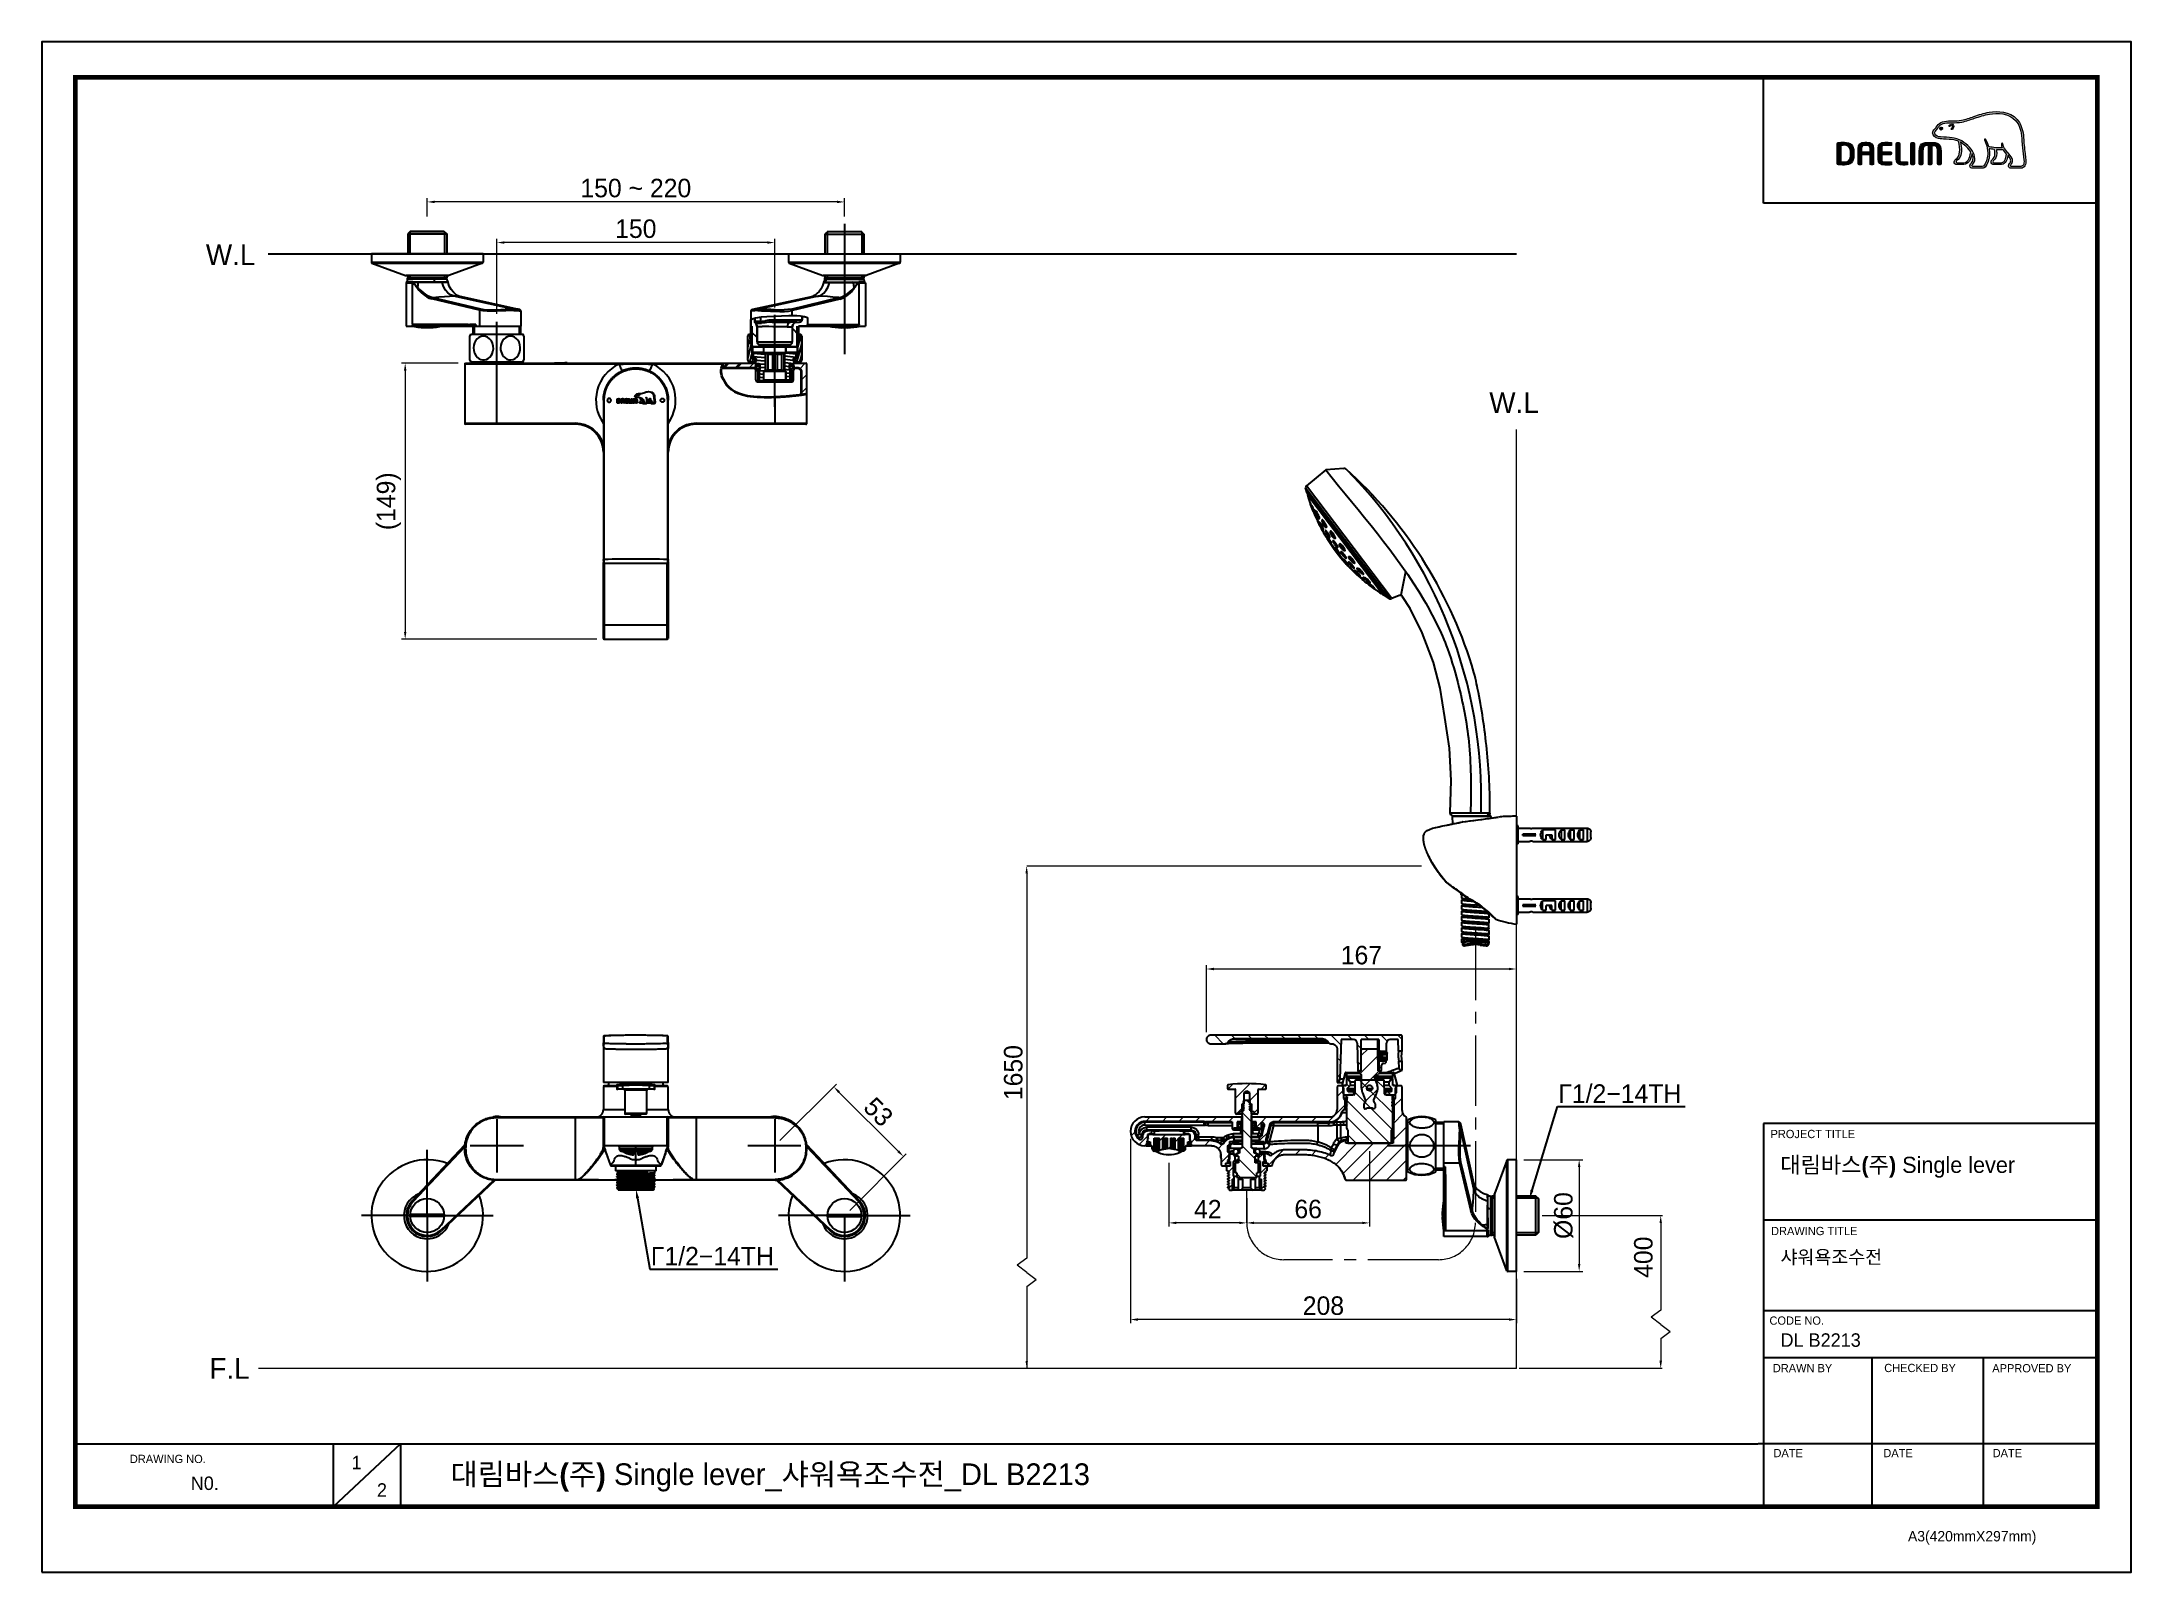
# Model space of a CAD drawing. Extents: x 0 to 1128, y 0 to 827.
import ezdxf
from ezdxf import colors
from ezdxf.entities.mleader import LeaderData, LeaderLine
from ezdxf.math import Vec2, Vec3

# ---------------------------------------------------------------- set-up
doc = ezdxf.new("R2010")
doc.units = 0
doc.header["$LTSCALE"] = 4
doc.header["$MEASUREMENT"] = 0
doc.header["$PDMODE"] = 3
doc.header["$PDSIZE"] = -10
doc.linetypes.add('CENTER', pattern=[50.800000000000004, 31.75, -6.35, 6.35, -6.35])
doc.linetypes.add('CENTER2', pattern=[28.575000000000003, 19.05, -3.175, 3.175, -3.175])
doc.layers.get('0').update_dxf_attribs({"linetype": 'CONTINUOUS'})
doc.layers.get('DEFPOINTS').update_dxf_attribs({"linetype": 'CONTINUOUS'})
doc.layers.add('6', color=7, linetype='CONTINUOUS', true_color=0xffffff)
for name, color, linetype, lineweight in [('Cneter', 1, 'CENTER2', 13), ('레이어 1', 7, 'CONTINUOUS', 0), ('치수선', 7, 'CONTINUOUS', 20)]:
    doc.layers.add(name, color=color, linetype=linetype, lineweight=lineweight)
for name, color, linetype in [('DEF_LAYER_ASSEM_MEMBER', 7, 'CONTINUOUS'), ('DEF_LAYER_SYMBOL', 7, 'CONTINUOUS'), ('MEMBER', 7, 'CONTINUOUS')]:
    doc.layers.add(name, color=color, linetype=linetype)
doc.styles.add('Daelim Dimension', font='')
doc.styles.get("Standard").update_dxf_attribs({"font": 'SYMBOL'})
doc.styles.get('Daelim Dimension').set_extended_font_data('나눔고딕')
doc.dimstyles.new('DEFAULT', dxfattribs={"dimscale": 2, "dimtxt": 2, "dimasz": 2, "dimexe": 0, "dimexo": 2, "dimgap": 1, "dimtad": 1, "dimdec": 1, "dimzin": 9, "dimdsep": 46, "dimtxsty": 'Daelim Dimension', "dimcen": 0.5, "dimclrd": 252, "dimclre": 252, "dimclrt": 3, "dimadec": 1, "dimazin": 0, "dimtfac": 1, "dimtdec": 1, "dimtix": 1, "dimtmove": 0, "dimatfit": 3, "dimfxl": 1, "dimtolj": 1, "dimtzin": 1, "dimlwd": 9, "dimlwe": 9, "dimarcsym": 0})
pattern_1 = [(45, (206.5728706526452, -181.995231816796), (-4.494824629104712, 4.494824629104712), [])]
pattern_2 = [(45, (470.3640001165049, -226.7786131961155), (-4.494824629104712, 4.494824629104712), [])]
pattern_3 = [(135.0000000000002, (206.5728706526452, -181.995231816796), (-4.494824629104697, -4.494824629104728), [])]

msp = doc.modelspace()

# ---------------------------------------------------------------- texts
at = {"color": 5, "ltscale": 40, "style": 'Daelim Dimension'}
for s, height, p in [('PROJECT TITLE', 4.452952864842011, (933.621467590332, 234.5144653320312)), ('DRAWING TITLE', 4.452952864842011, (933.9069633483887, 182.1055908203125)), ('CODE NO.', 4.452952864842011, (933.0452882422342, 133.7074890136719)), ('DRAWN BY', 4.452952864844154, (934.8490257263184, 108.0396118164062)), ('CHECKED BY', 4.452952864842011, (995.0133285522461, 108.1185913085938)), ('APPROVED BY', 4.452952864839869, (1053.363201141357, 107.9747467041016)), ('DRAWING NO.', 4.452952864842011, (47.5645637512207, 58.98915100097656)), ('DATE', 4.452952864844154, (935.196834564209, 62.1444091796875)), ('DATE', 4.452952864844154, (994.5398063659668, 62.1444091796875)), ('DATE', 4.452952864844154, (1053.567966461182, 62.1444091796875)), ('A3(420mmX297mm)', 5.620110297958425, (1007.852306365967, 16.65562438964844))]:
    msp.add_text(s, height=height, dxfattribs=at).set_placement(p)
at = {"color": 7, "ltscale": 0.5, "char_height": 10, "attachment_point": 5, "rotation": 90, "style": 'Daelim Dimension'}
for s, insert in [('\\A1;1650', (524.686907331169, 269.9038578841705)), ('\\A1;400', (864.9739255455196, 170.183781122952))]:
    msp.add_mtext(s, dxfattribs=dict(at, insert=insert))
at = {"attachment_point": 1, "style": 'Daelim Dimension'}
for s, insert, char_height, width in [('{\\fPretendard Variable SemiBold|b0|i0|c129|p2;\\C7;대림바스(주)} Single lever', (938.918041229248, 224.4579772949219), 8.729068038406798, 140.2958754256165), ('샤워욕조수전 ', (938.9950637817383, 173.9374694824219), 7.287147504000003, 122.6352410350454), ('DL B2213', (938.9950637817383, 129.0590209960938), 7.287147504000003, 122.6352410350454), ('1', (167.3170509338379, 62.90126037597656), 7.287147504000003, 10.17000497383053), ('N0. ', (80.44655990600586, 51.70613098144531), 7.287147504000003, 45.71483749515503), ('2', (180.9909439086914, 48.04818725585938), 7.287147504000003, 10.17000497383053)]:
    msp.add_mtext(s, dxfattribs=dict(at, insert=insert, char_height=char_height, width=width))
at = {"color": 2, "insert": (220.7234497070312, 58.79600524902344), "char_height": 11.71148706000001, "width": 518.4178783327826, "attachment_point": 1, "style": 'Daelim Dimension'}
msp.add_mtext('{\\fPretendard Variable SemiBold|b0|i0|c129|p2;대림바스(주)} Single lever_샤워욕조수전_DL B2213', dxfattribs=at)
at = {"layer": '치수선', "char_height": 11.25, "attachment_point": 3, "style": 'Daelim Dimension'}
for s, insert in [('W.L', (115.3585148780703, 717.3796797896492)), ('W.L', (808.4709191719894, 637.4918629410558)), ('F.L', (112.2202349937606, 115.7401420690289))]:
    msp.add_mtext_dynamic_manual_height_columns(s, width=17.41092732240713, gutter_width=12.5, heights=[0], dxfattribs=dict(at, insert=insert))

# ---------------------------------------------------------------- blocks, each defined once
blk = doc.blocks.new('*D19')
at = {"color": 5, "lineweight": 9, "ltscale": 0.5, "transparency": 16777216}
for p, q in [((245.8054061254042, 679.8148354260675), (245.8054061254042, 720.3290845931745)), ((391.8054061254041, 718.3290845931745), (249.8054061254042, 718.3290845931745)), ((395.8054061254041, 683.2266260830382), (395.8054061254041, 720.3290845931745))]:
    blk.add_line(p, q, dxfattribs=at)
at = {"color": 5, "ltscale": 0.5, "transparency": 16777216}
for points in [[(249.8054061254042, 718.9957512598411), (249.8054061254042, 717.6624179265078), (245.8054061254042, 718.3290845931745)], [(391.8054061254041, 718.9957512598411), (391.8054061254041, 717.6624179265078), (395.8054061254041, 718.3290845931745)]]:
    blk.add_solid(points, dxfattribs=at)
at = {"layer": 'DEFPOINTS', "color": 0, "ltscale": 0.5, "transparency": 16777216}
for p in [(245.8054061254042, 718.3290845931745), (395.8054061254041, 679.2266260830382), (245.8054061254042, 675.8148354260675)]:
    blk.add_point(p, dxfattribs=at)
at = {"color": 7, "ltscale": 0.5, "transparency": 16777216, "insert": (320.8054061254041, 725.7582691425307), "char_height": 10, "attachment_point": 5, "style": 'Daelim Dimension'}
blk.add_mtext('\\A1;150', dxfattribs=at)
blk = doc.blocks.new('*D20')
at = {"color": 5, "lineweight": 9, "ltscale": 0.5, "transparency": 16777216}
for p, q in [((208.141262991395, 732.404310383823), (208.141262991395, 742.2800977500667)), ((429.4695492594639, 740.2800977500667), (212.141262991395, 740.2800977500667)), ((433.4695492594639, 732.4043103838229), (433.4695492594639, 742.2800977500667))]:
    blk.add_line(p, q, dxfattribs=at)
at = {"color": 5, "ltscale": 0.5, "transparency": 16777216}
for points in [[(212.141262991395, 740.9467644167333), (212.141262991395, 739.6134310834001), (208.141262991395, 740.2800977500667)], [(429.4695492594639, 740.9467644167333), (429.4695492594639, 739.6134310834001), (433.4695492594639, 740.2800977500667)]]:
    blk.add_solid(points, dxfattribs=at)
at = {"layer": 'DEFPOINTS', "color": 0, "ltscale": 0.5, "transparency": 16777216}
for p in [(208.141262991395, 740.2800977500667), (208.141262991395, 728.404310383823), (433.4695492594639, 728.4043103838229)]:
    blk.add_point(p, dxfattribs=at)
at = {"color": 7, "ltscale": 0.5, "transparency": 16777216, "insert": (320.8054061254294, 747.7235884510682), "char_height": 10, "attachment_point": 5, "style": 'Daelim Dimension'}
blk.add_mtext('\\A1;150 ~ 220', dxfattribs=at)
blk = doc.blocks.new('*D24')
at = {"color": 5, "lineweight": 9, "ltscale": 0.5, "transparency": 16777216}
for p, q in [((224.9548314962731, 653.1201323166144), (194.2584017476414, 653.1201323166144)), ((196.2584017476414, 649.1201323166144), (196.2584017476414, 508.0143384800241)), ((299.7873913251112, 504.0143384800241), (194.2584017476414, 504.0143384800241))]:
    blk.add_line(p, q, dxfattribs=at)
at = {"color": 5, "ltscale": 0.5, "transparency": 16777216}
for points in [[(195.5917350809747, 649.1201323166144), (196.925068414308, 649.1201323166144), (196.2584017476414, 653.1201323166144)], [(195.5917350809748, 508.0143384800241), (196.9250684143081, 508.0143384800241), (196.2584017476414, 504.0143384800241)]]:
    blk.add_solid(points, dxfattribs=at)
at = {"layer": 'DEFPOINTS', "color": 0, "ltscale": 0.5, "transparency": 16777216}
for p in [(228.9548314962731, 653.1201323166144), (196.2584017476414, 504.0143384800241), (303.7873913251112, 504.0143384800241)]:
    blk.add_point(p, dxfattribs=at)
at = {"color": 7, "ltscale": 0.5, "transparency": 16777216, "insert": (187.4057551095871, 578.5672353983191), "char_height": 10, "attachment_point": 5, "rotation": 90, "style": 'Daelim Dimension'}
blk.add_mtext('\\A1;(149)', dxfattribs=at)
blk = doc.blocks.new('*D26')
at = {"color": 5, "lineweight": 9, "ltscale": 0.5, "transparency": 16777216}
for p, q in [((608.7159397019568, 221.256348815612), (608.7159397019568, 186.715975511586)), ((650.7443753090593, 202.165975511586), (650.7443753090593, 186.715975511586)), ((646.7443753090593, 188.715975511586), (612.7159397019568, 188.715975511586))]:
    blk.add_line(p, q, dxfattribs=at)
at = {"color": 5, "ltscale": 0.5, "transparency": 16777216}
for points in [[(612.7159397019568, 189.3826421782526), (612.7159397019568, 188.0493088449193), (608.7159397019568, 188.715975511586)], [(646.7443753090593, 189.3826421782526), (646.7443753090593, 188.0493088449193), (650.7443753090593, 188.715975511586)]]:
    blk.add_solid(points, dxfattribs=at)
at = {"layer": 'DEFPOINTS', "color": 0, "ltscale": 0.5, "transparency": 16777216}
for p in [(608.7159397019568, 225.256348815612), (650.7443753090593, 206.165975511586), (608.7159397019568, 188.715975511586)]:
    blk.add_point(p, dxfattribs=at)
at = {"color": 7, "ltscale": 0.5, "transparency": 16777216, "insert": (629.730157505508, 196.1093946818291), "char_height": 10, "attachment_point": 5, "style": 'Daelim Dimension'}
blk.add_mtext('\\A1;42', dxfattribs=at)
blk = doc.blocks.new('*D27')
at = {"color": 5, "lineweight": 9, "ltscale": 0.5, "transparency": 16777216}
for p, q in [((717.078288417435, 227.492434851386), (717.078288417435, 186.715975511586)), ((650.7443753090593, 202.165975511586), (650.7443753090593, 186.715975511586)), ((654.7443753090593, 188.715975511586), (713.078288417435, 188.715975511586))]:
    blk.add_line(p, q, dxfattribs=at)
at = {"color": 5, "ltscale": 0.5, "transparency": 16777216}
for points in [[(654.7443753090593, 189.3826421782526), (654.7443753090593, 188.0493088449193), (650.7443753090593, 188.715975511586)], [(713.078288417435, 189.3826421782526), (713.078288417435, 188.0493088449193), (717.078288417435, 188.715975511586)]]:
    blk.add_solid(points, dxfattribs=at)
at = {"layer": 'DEFPOINTS', "color": 0, "ltscale": 0.5, "transparency": 16777216}
for p in [(717.078288417435, 231.492434851386), (650.7443753090593, 206.165975511586), (717.078288417435, 188.715975511586)]:
    blk.add_point(p, dxfattribs=at)
at = {"color": 7, "ltscale": 0.5, "transparency": 16777216, "insert": (683.9113318632471, 196.1594662125874), "char_height": 10, "attachment_point": 5, "style": 'Daelim Dimension'}
blk.add_mtext('\\A1;66', dxfattribs=at)
blk = doc.blocks.new('*D28')
at = {"color": 5, "lineweight": 9, "ltscale": 0.5, "transparency": 16777216}
for p, q in [((398.6338332501458, 233.1693988499661), (429.1189966689724, 263.6545622688747)), ((462.5404991159116, 227.4046326972831), (430.5332102313512, 259.4119215817573)), ((436.2979763842062, 195.505255716007), (466.7831398030328, 225.9904191349157))]:
    blk.add_line(p, q, dxfattribs=at)
at = {"color": 5, "ltscale": 0.5, "transparency": 16777216}
for points in [[(431.0046147521417, 259.8833261025489), (430.0618057105608, 258.9405170609656), (427.7047831066012, 262.2403487064997)], [(463.0119036367021, 227.8760372180747), (462.0690945951212, 226.9332281764914), (465.3689262406616, 224.5762055725407)]]:
    blk.add_solid(points, dxfattribs=at)
at = {"layer": 'DEFPOINTS', "color": 0, "ltscale": 0.5, "transparency": 16777216}
for p in [(427.7047831066012, 262.2403487064997), (395.8054061254035, 230.340971725216), (433.4695492594639, 192.676828591257)]:
    blk.add_point(p, dxfattribs=at)
at = {"color": 7, "ltscale": 0.5, "transparency": 16777216, "insert": (451.805255412422, 248.676677878325), "char_height": 10, "attachment_point": 5, "rotation": 315.00000000007714, "style": 'Daelim Dimension'}
blk.add_mtext('\\A1;53', dxfattribs=at)
blk = doc.blocks.new('*D29')
at = {"color": 5, "lineweight": 9, "ltscale": 0.5, "transparency": 16777216}
for p, q in [((587.9433571429383, 234.1991826410809), (587.9433571429383, 134.5007089041492)), ((796.3460412423019, 158.5267996626692), (796.3460412423019, 134.5007089041492)), ((792.3460412423019, 136.5007089041492), (591.9433571429383, 136.5007089041492))]:
    blk.add_line(p, q, dxfattribs=at)
at = {"color": 5, "ltscale": 0.5, "transparency": 16777216}
for points in [[(591.9433571429383, 137.1673755708158), (591.9433571429383, 135.8340422374825), (587.9433571429383, 136.5007089041492)], [(792.3460412423019, 137.1673755708158), (792.3460412423019, 135.8340422374825), (796.3460412423019, 136.5007089041492)]]:
    blk.add_solid(points, dxfattribs=at)
at = {"layer": 'DEFPOINTS', "color": 0, "ltscale": 0.5, "transparency": 16777216}
for p in [(587.9433571429383, 238.1991826410809), (796.3460412423019, 162.5267996626692), (587.9433571429383, 136.5007089041492)]:
    blk.add_point(p, dxfattribs=at)
at = {"color": 7, "ltscale": 0.5, "transparency": 16777216, "insert": (692.1446991926201, 143.9441996051506), "char_height": 10, "attachment_point": 5, "style": 'Daelim Dimension'}
blk.add_mtext('\\A1;208', dxfattribs=at)
blk = doc.blocks.new('*D30')
at = {"color": 5, "lineweight": 9, "ltscale": 0.5, "transparency": 16777216}
for p, q in [((800.3460412423024, 222.8269089899522), (832.2678294243069, 222.8269089899523)), ((830.2678294243069, 218.8269089899522), (830.2678294243069, 166.5268511350875)), ((800.3460412423024, 162.5268511350875), (832.2678294243069, 162.5268511350875))]:
    blk.add_line(p, q, dxfattribs=at)
at = {"color": 5, "ltscale": 0.5, "transparency": 16777216}
for points in [[(829.6011627576403, 218.8269089899522), (830.9344960909735, 218.8269089899522), (830.2678294243069, 222.8269089899522)], [(829.6011627576403, 166.5268511350875), (830.9344960909735, 166.5268511350875), (830.2678294243069, 162.5268511350875)]]:
    blk.add_solid(points, dxfattribs=at)
at = {"layer": 'DEFPOINTS', "color": 0, "ltscale": 0.5, "transparency": 16777216}
for p in [(796.3460412423024, 222.8269089899522), (796.3460412423024, 162.5268511350875), (830.2678294243069, 162.5268511350875)]:
    blk.add_point(p, dxfattribs=at)
at = {"color": 7, "ltscale": 0.5, "transparency": 16777216, "insert": (821.8801327147215, 192.6768800625196), "char_height": 10, "attachment_point": 5, "rotation": 90, "style": 'Daelim Dimension'}
blk.add_mtext('\\A1;%%C60', dxfattribs=at)
blk = doc.blocks.new('*D31')
at = {"color": 5, "lineweight": 9, "ltscale": 0.5, "transparency": 16777216}
for p, q in [((628.9862421806802, 291.8010107781362), (628.9862421806802, 327.8793279638821)), ((796.3460412423019, 226.8269089899521), (796.3460412423019, 327.8793279638821)), ((792.3460412423019, 325.8793279638821), (632.9862421806802, 325.8793279638821))]:
    blk.add_line(p, q, dxfattribs=at)
at = {"color": 5, "ltscale": 0.5, "transparency": 16777216}
for points in [[(632.9862421806802, 326.5459946305488), (632.9862421806802, 325.2126612972154), (628.9862421806802, 325.8793279638821)], [(792.3460412423019, 326.5459946305488), (792.3460412423019, 325.2126612972154), (796.3460412423019, 325.8793279638821)]]:
    blk.add_solid(points, dxfattribs=at)
at = {"layer": 'DEFPOINTS', "color": 0, "ltscale": 0.5, "transparency": 16777216}
for p in [(628.9862421806802, 325.8793279638821), (628.9862421806802, 287.8010107781362), (796.3460412423019, 222.8269089899521)]:
    blk.add_point(p, dxfattribs=at)
at = {"color": 7, "ltscale": 0.5, "transparency": 16777216, "insert": (712.666141711491, 333.3228186648836), "char_height": 10, "attachment_point": 5, "style": 'Daelim Dimension'}
blk.add_mtext('\\A1;167', dxfattribs=at)

# ---------------------------------------------------------------- dimensions: what is measured, and where the dimension line sits
at = {"color": 5, "ltscale": 0.5}
dim = msp.add_linear_dim(base=(208.141262991395, 740.2800977500667), p1=(433.4695492594639, 728.4043103838229), p2=(208.141262991395, 728.404310383823), text='150 ~ 220', dimstyle='DEFAULT', override={"dimtxt": 5, "dimexe": 1, "dimdec": 0, "dimclrd": 5, "dimclre": 5, "dimclrt": 7}, dxfattribs=at)
dim.commit()
dim.dimension.update_dxf_attribs({"geometry": '*D20', "text_midpoint": (320.8054061254294, 747.7235884510682)})
for base, p1, p2, picture, middle in [((245.8054061254042, 718.3290845931745), (395.8054061254041, 679.2266260830382), (245.8054061254042, 675.8148354260675), '*D19', (320.8054061254041, 725.7582691425307)), ((628.9862421806802, 325.8793279638821), (796.3460412423019, 222.8269089899521), (628.9862421806802, 287.8010107781362), '*D31', (712.666141711491, 333.3228186648836))]:
    dim = msp.add_linear_dim(base=base, p1=p1, p2=p2, dimstyle='DEFAULT', override={"dimtxt": 5, "dimexe": 1, "dimdec": 0, "dimclrd": 5, "dimclre": 5, "dimclrt": 7}, dxfattribs=at)
    dim.commit()
    dim.dimension.update_dxf_attribs({"geometry": picture, "text_midpoint": middle})
for base, p1, p2, angle, text, picture, middle in [((196.2584017476414, 504.0143384800241), (228.954831496273, 653.1201323166142), (303.7873913251111, 504.0143384800239), 270, '(<>)', '*D24', (187.4057551095871, 578.5672353983191)), ((830.2678294243069, 162.5268511350875), (796.3460412423019, 222.8269089899521), (796.3460412423019, 162.5268511350874), 90, '%%C<>', '*D30', (821.8801327147215, 192.6768800625196))]:
    dim = msp.add_linear_dim(base=base, p1=p1, p2=p2, angle=angle, text=text, dimstyle='DEFAULT', override={"dimtxt": 5, "dimexe": 1, "dimdec": 0, "dimclrd": 5, "dimclre": 5, "dimclrt": 7}, dxfattribs=at)
    dim.commit()
    dim.dimension.update_dxf_attribs({"geometry": picture, "text_midpoint": middle})
dim = msp.add_aligned_dim(p1=(433.4695492594639, 192.676828591257), p2=(395.8054061254035, 230.340971725216), distance=-45.11253155812268, dimstyle='DEFAULT', override={"dimtxt": 5, "dimexe": 1, "dimdec": 0, "dimclrd": 5, "dimclre": 5, "dimclrt": 7}, dxfattribs=at)
dim.commit()
dim.dimension.update_dxf_attribs({"geometry": '*D28', "text_midpoint": (451.805255412422, 248.676677878325)})
dim = msp.add_linear_dim(base=(587.9433571429383, 136.5007089041492), p1=(796.3460412423019, 162.5267996626692), p2=(587.9433571429383, 238.1991826410809), dimstyle='DEFAULT', override={"dimtxt": 5, "dimexe": 1, "dimdec": 0, "dimclrd": 5, "dimclre": 5, "dimclrt": 7}, dxfattribs=at)
dim.commit()
dim.dimension.update_dxf_attribs({"geometry": '*D29', "text_midpoint": (692.1446991926201, 136.5007089041492), "dimtype": 160})
for base, p2, picture, middle in [((717.078288417435, 188.715975511586), (717.078288417435, 231.492434851386), '*D27', (683.9113318632471, 196.1594662125874)), ((608.7159397019568, 188.715975511586), (608.7159397019568, 225.256348815612), '*D26', (629.730157505508, 196.1093946818291))]:
    dim = msp.add_linear_dim(base=base, p1=(650.7443753090593, 206.165975511586), p2=p2, angle=180, dimstyle='DEFAULT', override={"dimtxt": 5, "dimexe": 1, "dimdec": 0, "dimclrd": 5, "dimclre": 5, "dimclrt": 7}, dxfattribs=at)
    dim.commit()
    dim.dimension.update_dxf_attribs({"geometry": picture, "text_midpoint": middle})

# ---------------------------------------------------------------- hatches: boundary and pattern name
at = {"linetype": 'Continuous'}
h = msp.add_hatch(dxfattribs=at)
h.set_pattern_fill('DEFAULT__26', color=2, scale=16.90414507751628, angle=-45.00000000000001, style=0, pattern_type=0)
h.set_pattern_definition([(315, (-79.08521225263137, 797.6502067236952), (11.95303561451541, 11.95303561451541), [])])
edge = h.paths.add_edge_path()
edge.add_line((408.6895404798248, 663.581637590676), (407.1820364598321, 662.0741335706833))
edge.add_line((407.1820364598324, 662.0741335706833), (404.6494297062451, 662.0741335706833))
edge.add_line((404.6494297062449, 662.0741335706833), (404.1469283662474, 662.5766349106806))
edge.add_line((404.1469283662474, 662.5766349106806), (404.1469283662474, 663.1140595780406))
edge.add_arc((404.8504290578481, 662.3963429461481), 1.00500267999502, 113.5781489539, 134.4269094538)
edge.add_spline(control_points=[(404.4484284605129, 663.3174433242301), (404.5384361948114, 663.3569157026576), (404.7072682918703, 663.4507792160674), (404.9319274007877, 663.6405207605093), (405.052718625259, 663.7912659635293), (405.1066957051672, 663.873399609165)], knot_values=[0, 0, 0, 0, 0.3333333333, 0.6666666667, 1, 1, 1, 1], degree=3, periodic=0)
edge.add_spline(control_points=[(405.1066957051672, 663.873399609165), (405.1603816452463, 663.955723850643), (405.2502255043102, 664.1267288713324), (405.3342630038065, 664.4085289203512), (405.3527575951722, 664.6008114889463), (405.3529315844522, 664.699093891404)], knot_values=[0, 0, 0, 0, 0.3333333333, 0.6666666667, 1, 1, 1, 1], degree=3, periodic=0)
edge.add_line((405.3529315844522, 664.699093891404), (405.3529315841507, 672.8756221415287))
edge.add_spline(control_points=[(405.3528949279845, 672.8787238566773), (405.3535309676487, 673.0431442911594), (405.385478206705, 673.3653065496873), (405.5267915976605, 673.8376669370208), (405.7573963603205, 674.2716858315242), (406.0671907024088, 674.6539220265566), (406.4461606950118, 674.9664771339211), (406.8764423133849, 675.2032540435565), (407.3464071683908, 675.3500194606876), (407.667664032064, 675.3856547784798), (407.831821581564, 675.3881037499158)], knot_values=[0, 0, 0, 0, 0.125, 0.25, 0.375, 0.5, 0.625, 0.75, 0.875, 1, 1, 1, 1], degree=3, periodic=0)
edge.add_line((407.8337435241668, 675.388129560696), (409.0156122260129, 675.4027168873662))
edge.add_spline(control_points=[(409.0156122260129, 675.4027168873662), (409.2146319844416, 675.4092150227397), (409.5803727177318, 675.4581788684826), (410.0401327463798, 675.6528373931586), (410.3869058641955, 675.9287785798623), (410.5980696682844, 676.2629834793805), (410.6436379426274, 676.4903009822928), (410.6430202965222, 676.6079489793764)], knot_values=[0, 0, 0, 0, 0.2, 0.4, 0.6, 0.8, 1, 1, 1, 1], degree=3, periodic=0)
edge.add_line((410.6430202965222, 676.6079489793764), (410.6430202965222, 678.4544175737909))
edge.add_spline(control_points=[(410.6430202965222, 678.4544175737909), (411.1733832757683, 678.3802189994775), (412.1868341460771, 678.1947394145235), (413.10573483992, 677.9350949567141), (413.5415476425991, 677.7867315095453)], knot_values=[0, 0, 0, 0, 0.5, 1, 1, 1, 1], degree=3, periodic=0)
edge.add_line((413.5415476425991, 677.7867315095453), (413.5415476425991, 674.0336654509655))
edge.add_spline(control_points=[(413.5415476425991, 674.0336654509664), (413.5418683582503, 673.9431693238565), (413.5063070997081, 673.7690031195979), (413.3408943544224, 673.514180757308), (413.0737991171892, 673.3079389566582), (412.7238352569672, 673.1654927572343), (412.4485584484904, 673.1320719928971), (412.2993216371088, 673.1291630388704)], knot_values=[0, 0, 0, 0, 0.2, 0.4, 0.6, 0.8, 1, 1, 1, 1], degree=3, periodic=0)
edge.add_line((412.2993216371088, 673.1291630388704), (408.6895404798248, 673.1291630384684))
edge.add_line((408.6895404798248, 673.1291630384675), (408.6895404798248, 663.5816375906751))
edge = h.paths.add_edge_path()
edge.add_line((384.4287757847453, 662.0741335706833), (382.9212717647526, 663.581637590676))
edge.add_line((382.9212717647526, 663.581637590676), (382.9212717647526, 673.1291630357545))
edge.add_line((382.9212717647526, 673.1291630357545), (382.8911838232663, 673.1291630357545))
edge.add_line((382.8911838232663, 673.1291630357545), (382.8911838228643, 676.7871384471244))
edge.add_spline(control_points=[(382.8911838228643, 676.7871384471254), (383.2173827334488, 676.9253191558845), (383.8953325819309, 677.1769728189928), (384.6243864853413, 677.3792109731811), (385.0016894507534, 677.4679761731194)], knot_values=[0, 0, 0, 0, 0.5, 1, 1, 1, 1], degree=3, periodic=0)
edge.add_line((385.0016894507534, 677.4679761731194), (385.0016894509546, 675.6623530833493))
edge.add_spline(control_points=[(385.0017152136958, 675.6623530833502), (385.0018936226761, 675.6051647820958), (385.0100281721554, 675.4921248814916), (385.045959677906, 675.325216835431), (385.1044314042653, 675.165035495518), (385.185681399083, 675.0151689237299), (385.2868708689763, 674.8777525828235), (385.3661101287018, 674.7968209377804), (385.4088007760567, 674.7588266696565)], knot_values=[0, 0, 0, 0, 0.1666666667, 0.3333333333, 0.5, 0.6666666667, 0.8333333333, 1, 1, 1, 1], degree=3, periodic=0)
edge.add_spline(control_points=[(385.4092510253979, 674.7580125685425), (385.543821728351, 674.6387466120158), (385.7821319994197, 674.3788813066766), (386.0531908428035, 673.9165742556169), (386.2195826007966, 673.407284861093), (386.2571650979154, 673.0577785929626), (386.2579172849352, 672.8787519945407)], knot_values=[0, 0, 0, 0, 0.25, 0.5, 0.75, 1, 1, 1, 1], degree=3, periodic=0)
edge.add_line((386.2578806642456, 672.8756221391167), (386.2578806645471, 664.699093890701))
edge.add_spline(control_points=[(386.2578806645471, 664.6990938907), (386.2580546539276, 664.6008114882424), (386.276549245293, 664.4085289196472), (386.3605867447897, 664.1267288706293), (386.4504306038538, 663.95572384994), (386.5041165439326, 663.873399608461)], knot_values=[0, 0, 0, 0, 0.3333333333, 0.6666666667, 1, 1, 1, 1], degree=3, periodic=0)
edge.add_spline(control_points=[(386.5041165439326, 663.873399608461), (386.5580936238408, 663.7912659628254), (386.6788848483121, 663.6405207598062), (386.90354395733, 663.4507792154653), (387.0723760542884, 663.3569157020555), (387.1623837885869, 663.3174433236271)], knot_values=[0, 0, 0, 0, 0.3333333333, 0.6666666667, 1, 1, 1, 1], degree=3, periodic=0)
edge.add_arc((386.7603831913522, 662.3963429454451), 1.00500267999502, 45.57309091959999, 66.42185105040001)
edge.add_line((387.46388387833, 663.1140595818596), (387.46388387833, 662.5766349106806))
edge.add_line((387.46388387833, 662.5766349106806), (386.9613825383325, 662.0741335706833))
edge.add_line((386.9613825383325, 662.0741335706833), (384.428775784745, 662.0741335706833))
h = msp.add_hatch(dxfattribs=at)
h.set_pattern_fill('DEFAULT__24', color=2, scale=1.537915516463487, angle=74.99999999999999, style=0, pattern_type=0)
h.set_pattern_definition([(74.99999999999999, (-79.08521225263137, 797.6502067236952), (-1.485512315977251, 0.3980418254485652), [])])
edge = h.paths.add_edge_path()
edge.add_arc((394.6029922035187, 661.2701314267878), 17.03120613060118, 22.14419605689999, 26.2680446128)
edge.add_line((410.3779449840255, 667.6898547099089), (410.3779449840255, 654.8504081435666))
edge.add_arc((394.6029922034182, 661.2701314266877), 17.03120613060118, -26.26804461280001, -22.14419605690001)
edge.add_line((409.875443644028, 653.7326113267244), (406.6091849340443, 653.7326113267244))
edge.add_line((406.6091849340443, 653.7326113267244), (406.6091849340443, 655.7426166867143))
edge.add_line((406.6091849340443, 655.7426166867143), (408.1669390880364, 655.7426166867143))
edge.add_line((408.1669390880364, 655.7426166867143), (408.1669390880364, 664.9886413426683))
edge.add_line((408.1669390880364, 664.9886413426692), (409.2724420360308, 666.0941442906632))
edge.add_line((409.2724420360311, 666.0941442906632), (409.2724420360311, 668.8076515266501))
edge.add_line((409.2724420360311, 668.8076515266501), (409.8754436440282, 668.8076515266501))
edge = h.paths.add_edge_path()
edge.add_arc((397.0078200447773, 661.2701314267878), 17.03120613060118, 153.7319553872, 157.8558039431)
edge.add_line((381.7353686041676, 668.8076515266501), (382.3383702121648, 668.8076515266501))
edge.add_line((382.3383702121645, 668.8076515266501), (382.3383702121645, 666.0941442906632))
edge.add_line((382.3383702121645, 666.0941442906632), (383.4438731601589, 664.9886413426692))
edge.add_line((383.4438731601589, 664.9886413426692), (383.4438731601589, 655.7426166867152))
edge.add_line((383.4438731601589, 655.7426166867143), (385.0016273141513, 655.7426166867143))
edge.add_line((385.0016273141513, 655.7426166867143), (385.0016273141513, 653.7326113267244))
edge.add_line((385.0016273141513, 653.7326113267244), (381.7353686041676, 653.7326113267244))
edge.add_arc((397.0078200448778, 661.2701314266877), 17.03120613060118, 202.1441960569, 206.2680446128)
edge.add_line((381.2328672641699, 654.8504081435657), (381.2328672641699, 667.6898547099089))
h = msp.add_hatch(dxfattribs=at)
h.set_pattern_fill('DEFAULT__31', color=2, scale=1.78584918325744, angle=-5.000000000000007, style=0, pattern_type=0)
h.set_pattern_definition([(355, (-79.08521225263137, 797.6502067236952), (0.155647012035821, 1.779053487896168), [])])
edge = h.paths.add_edge_path()
edge.add_spline(control_points=[(404.3479289040553, 652.7276086467299), (404.2789499632173, 652.7266380946365), (404.1520795799444, 652.7017802944318), (403.9830763243964, 652.5899598863906), (403.8712559163556, 652.4209566308426), (403.846398116251, 652.2940862475697), (403.845427564058, 652.2251073067317)], knot_values=[0, 0, 0, 0, 0.25, 0.5, 0.75, 1, 1, 1, 1], degree=3, periodic=0)
edge.add_line((403.845427564058, 652.2251073067317), (403.845427564058, 649.7126006067436))
edge.add_line((403.845427564058, 649.7126006067446), (404.850430244053, 648.7075979267491))
edge.add_line((404.850430244053, 648.7075979267491), (404.850430244053, 644.6875872067693))
edge.add_line((404.850430244053, 644.6875872067693), (403.845427564058, 643.6825845267748))
edge.add_line((403.845427564058, 643.6825845267748), (402.3379235440653, 643.6825845267748))
edge.add_line((402.3379235440653, 643.6825845267748), (401.8354222040679, 644.185085866772))
edge.add_line((401.8354222040679, 644.185085866772), (401.8354222040679, 648.7075979267491))
edge.add_line((401.8354222040679, 648.7075979267491), (401.031420060072, 649.5116000707447))
edge.add_line((401.0314200600718, 649.5116000707457), (401.0314200600718, 657.953622582704))
edge.add_line((401.0314200600718, 657.953622582704), (402.0364227400668, 658.9586252626985))
edge.add_line((402.036422740067, 658.9586252626985), (407.3629369440406, 658.9586252626985))
edge.add_line((407.3629369440406, 658.9586252626985), (407.3629369440406, 655.7426166867143))
edge.add_line((407.3629369440406, 655.7426166867143), (406.204937790803, 655.7426166867143))
edge.add_spline(control_points=[(406.2049377908025, 655.7426166867143), (406.1232142038485, 655.7408352807714), (405.9770825848246, 655.7074771160413), (405.791512434858, 655.5573477798688), (405.6945277208048, 655.3392444479531), (405.7001278541239, 655.1894584147675), (405.7195587686984, 655.1100584297873)], knot_values=[0, 0, 0, 0, 0.25, 0.5, 0.75, 1, 1, 1, 1], degree=3, periodic=0)
edge.add_line((405.7195587686984, 655.1100584297873), (406.3579342640456, 652.727608646729))
edge.add_line((406.3579342640454, 652.7276086467299), (404.3479289040553, 652.7276086467299))
edge = h.paths.add_edge_path()
edge.add_spline(control_points=[(387.7653846841378, 652.2251073067317), (387.7644141320449, 652.2940862475697), (387.7395563319402, 652.4209566308426), (387.6277359238994, 652.5899598863906), (387.4587326683514, 652.7017802944318), (387.331862285179, 652.7266380946365), (387.262883344341, 652.7276086467299)], knot_values=[0, 0, 0, 0, 0.25, 0.5, 0.75, 1, 1, 1, 1], degree=3, periodic=0)
edge.add_line((387.2628833441401, 652.7276086467299), (385.2528779841501, 652.7276086467299))
edge.add_line((385.2528779841502, 652.7276086467299), (385.8912534795977, 655.1100584297882))
edge.add_spline(control_points=[(385.8912534795974, 655.1100584297873), (385.9106843941719, 655.1894584147675), (385.9162845274911, 655.3392444479531), (385.8192998134379, 655.5573477798688), (385.6337296634717, 655.7074771160413), (385.4875980444473, 655.7408352807714), (385.4058744574933, 655.7426166867143)], knot_values=[0, 0, 0, 0, 0.25, 0.5, 0.75, 1, 1, 1, 1], degree=3, periodic=0)
edge.add_line((385.4058744574933, 655.7426166867143), (384.2478753041552, 655.7426166867143))
edge.add_line((384.2478753041552, 655.7426166867143), (384.2478753041552, 658.9586252626985))
edge.add_line((384.2478753041552, 658.9586252626985), (389.5743895081288, 658.9586252626985))
edge.add_line((389.5743895081285, 658.9586252626985), (390.5793921881235, 657.953622582704))
edge.add_line((390.5793921881237, 657.953622582704), (390.5793921881237, 649.5116000707457))
edge.add_line((390.5793921881237, 649.5116000707457), (389.7753900441277, 648.7075979267491))
edge.add_line((389.7753900441277, 648.7075979267491), (389.7753900441277, 644.185085866772))
edge.add_line((389.7753900441277, 644.185085866772), (389.2728887041302, 643.6825845267748))
edge.add_line((389.27288870413, 643.6825845267748), (387.7653846841373, 643.6825845267748))
edge.add_line((387.7653846841378, 643.6825845267748), (386.7603820041428, 644.6875872067693))
edge.add_line((386.7603820041426, 644.6875872067693), (386.7603820041426, 648.7075979267491))
edge.add_line((386.7603820041426, 648.7075979267491), (387.7653846841375, 649.7126006067436))
edge.add_line((387.7653846841378, 649.7126006067446), (387.7653846841378, 652.2251073067317))
h = msp.add_hatch(dxfattribs=at)
h.set_pattern_fill('DEFAULT__29', color=2, scale=1.591505950132663, angle=-5.000000000000007, style=0, pattern_type=0)
h.set_pattern_definition([(355, (-79.08521225263137, 797.6502067236952), (0.1387088831946817, 1.585449789410474), [])])
edge = h.paths.add_edge_path()
edge.add_spline(control_points=[(403.7449272960581, 651.2201046267372), (403.7521428906849, 651.4480341284424), (403.8543481464345, 651.8431119312453), (404.3205736914866, 652.3156944565316), (404.9509305120524, 652.4813145358811), (405.5812873327187, 652.3156944565316), (406.0475128777708, 651.8431119312453), (406.1497181335204, 651.4480341284424), (406.1569337280463, 651.2201046267372)], knot_values=[0, 0, 0, 0, 0.1666666667, 0.3333333333, 0.5, 0.6666666667, 0.8333333333, 1, 1, 1, 1], degree=3, periodic=0)
edge.add_spline(control_points=[(406.1569337280463, 651.2201046267372), (406.1497181335204, 650.9921751251321), (406.0475128777708, 650.5970973222292), (405.5812873327187, 650.124514797042), (404.9509305120524, 649.9588947176934), (404.3205736914866, 650.124514797042), (403.8543481464345, 650.5970973222292), (403.7521428906849, 650.9921751251321), (403.7449272960581, 651.2201046267372)], knot_values=[0, 0, 0, 0, 0.1666666667, 0.3333333333, 0.5, 0.6666666667, 0.8333333333, 1, 1, 1, 1], degree=3, periodic=0)
edge = h.paths.add_edge_path()
edge.add_spline(control_points=[(385.4538785201491, 651.2201046267372), (385.4610941147754, 651.4480341284424), (385.563299370525, 651.8431119312453), (386.0295249155771, 652.3156944565316), (386.6598817361429, 652.4813145358811), (387.2902385568094, 652.3156944565316), (387.7564641018613, 651.8431119312453), (387.8586693576109, 651.4480341284424), (387.865884952137, 651.2201046267372)], knot_values=[0, 0, 0, 0, 0.1666666667, 0.3333333333, 0.5, 0.6666666667, 0.8333333333, 1, 1, 1, 1], degree=3, periodic=0)
edge.add_spline(control_points=[(387.865884952137, 651.2201046267372), (387.8586693576109, 650.9921751251321), (387.7564641018613, 650.5970973222292), (387.2902385568094, 650.124514797042), (386.6598817361429, 649.9588947176934), (386.0295249155771, 650.124514797042), (385.563299370525, 650.5970973222292), (385.4610941147754, 650.9921751251321), (385.4538785201491, 651.2201046267372)], knot_values=[0, 0, 0, 0, 0.1666666667, 0.3333333333, 0.5, 0.6666666667, 0.8333333333, 1, 1, 1, 1], degree=3, periodic=0)
at = {"linetype": 'Continuous', "lineweight": 18}
h = msp.add_hatch(dxfattribs=at)
h.set_pattern_fill('ANSI31', scale=50.853135607748, angle=90.0000000000002, style=0)
h.set_pattern_definition(pattern_3)
edge = h.paths.add_edge_path(flags=0)
edge.add_line((726.2198675121663, 285.8338601445779), (726.1336381565416, 280.8937935400987))
edge.add_line((726.1336381565416, 280.8937935400985), (722.1123028494494, 280.8937935400985))
edge.add_line((722.1123028494494, 280.8937935400985), (722.0835227776242, 287.8010107781578))
edge.add_line((722.0835227776242, 287.8010107781578), (712.5735807868259, 287.8010107781578))
edge.add_line((712.5735807868268, 287.8010107781578), (712.5055809155365, 271.481041668624))
edge.add_line((712.5055809155365, 271.481041668624), (711.8048548146307, 270.7832291771399))
edge.add_line((711.8048548146307, 270.78322917714), (711.1507010723271, 270.78322917756))
edge.add_arc((711.1507010723271, 271.2837521654052), 0.5005229882652362, 181.0000000019054, 269.9999999999992, ccw=False)
edge.add_line((710.6502543161378, 271.2750168347662), (710.3961287608327, 285.8338601475899))
edge.add_arc((708.3943417360733, 285.7989188250968), 2.002091953060945, 361.0000000000995, 449.9999999878299)
edge.add_line((708.394341736499, 287.8010107781578), (701.7010879494073, 287.8010107781575))
edge.add_line((701.7010879494073, 287.8010107781578), (700.9564548248973, 266.4775115099283))
edge.add_line((700.9564548248973, 266.4775115099283), (700.1858507737652, 264.4766395250081))
edge.add_line((700.1858507737652, 264.4766395250081), (699.5599835260882, 264.4766359775705))
edge.add_line((699.5599835260882, 264.4766359775705), (699.5599835260882, 282.4954672770488))
edge.add_spline(control_points=[(699.5599851338557, 282.4954672769389), (699.5599736959266, 282.7286787126492), (699.5322029909858, 282.9634067042279), (699.4784121607299, 283.190329864036), (699.4014075909672, 283.5151830073552), (699.2663997209875, 283.8307618519326), (699.0866542975045, 284.112099462688), (698.9046383985897, 284.396990822523), (698.6711662398302, 284.6549228010678), (698.4042549721789, 284.8624107514823), (698.1399138127363, 285.0679007851762), (697.8376572091729, 285.2324529487306), (697.5205392621974, 285.3398708719511), (697.2123168835824, 285.4442755835629), (696.8826802832846, 285.4985523071967), (696.5572553676702, 285.4986050677613)], knot_values=[2.525067940126005e-05, 2.525067940126005e-05, 2.525067940126005e-05, 2.525067940126005e-05, 0.0007241476588382828, 0.0007241476588382828, 0.0007241476588382828, 0.001731833368270621, 0.001731833368270621, 0.001731833368270621, 0.002752741287309483, 0.002752741287309483, 0.002752741287309483, 0.003762692296086736, 0.003762692296086736, 0.003762692296086736, 0.004744179959734304, 0.004744179959734304, 0.004744179959734304, 0.004744179959734304], weights=[1, 1, 1, 1, 1, 1, 1, 1, 1, 1, 1, 1, 1, 1, 1, 1], degree=3, periodic=0)
edge.add_line((696.5572545349914, 285.4986050321478), (696.2497291110358, 285.4986050321478))
edge.add_spline(control_points=[(696.2497291110358, 285.4986050321478), (696.2054853721675, 285.4983191353116), (696.1612064526644, 285.4994519071143), (696.1170381972343, 285.5020469681591), (695.8930617326378, 285.5152064781417), (695.6682761671582, 285.5672578427522), (695.4612852280761, 285.6538221571878), (695.254319741498, 285.7403758272995), (695.059562669062, 285.8640420059306), (694.8929101522735, 286.014219198249), (694.7293825528714, 286.1615804035781), (694.5888194712288, 286.3387688129948), (694.4822055581826, 286.5313566478848)], knot_values=[1.176358382019968e-05, 1.176358382019968e-05, 1.176358382019968e-05, 1.176358382019968e-05, 0.0001443575889128282, 0.0001443575889128282, 0.0001443575889128282, 0.0008259859624708286, 0.0008259859624708286, 0.0008259859624708286, 0.0015075713565938, 0.0015075713565938, 0.0015075713565938, 0.002176491017710792, 0.002176491017710792, 0.002176491017710792, 0.002176491017710792], weights=[1, 1, 1, 1, 1, 1, 1, 1, 1, 1, 1, 1, 1], degree=3, periodic=0)
edge.add_spline(control_points=[(694.4822055581826, 286.5313566478848), (694.4488844269963, 286.5924215341525), (694.4158975158307, 286.6484735080877), (694.3811524420898, 286.703371141274), (694.2011595981985, 286.9877619931602), (693.9695994328576, 287.2450161373393), (693.7056083162179, 287.4537845995739), (693.441822763104, 287.6623904988345), (693.1382961982681, 287.8281417623165), (692.8203579813844, 287.9377525714696), (692.5084428832706, 288.0452868799479), (692.1741047493933, 288.1012001385963), (691.8441734830631, 288.1013243557805)], knot_values=[1.836299048613113e-05, 1.836299048613113e-05, 1.836299048613113e-05, 1.836299048613113e-05, 0.0002130653941179743, 0.0002130653941179743, 0.0002130653941179743, 0.001235575689815658, 0.001235575689815658, 0.001235575689815658, 0.002257301934174946, 0.002257301934174946, 0.002257301934174946, 0.003259822700171069, 0.003259822700171069, 0.003259822700171069, 0.003259822700171069], weights=[1, 1, 1, 1, 1, 1, 1, 1, 1, 1, 1, 1, 1], degree=3, periodic=0)
edge.add_line((691.8441732065194, 288.1013245711271), (643.4094899017673, 288.1013245711271))
edge.add_spline(control_points=[(643.4094904107496, 288.101323682526), (643.3522869696017, 288.1013229663296), (643.295060333834, 288.0996634552815), (643.2379514153354, 288.0963763429473), (642.9019102727161, 288.0770342679497), (642.564558139622, 287.999445569896), (642.2538789931368, 287.8699224702692), (641.943480275284, 287.7405162822089), (641.6512430466473, 287.5556070533709), (641.401111304348, 287.330823964489), (641.150955562719, 287.1060193083982), (640.9363445103636, 286.834730287574), (640.7749089464005, 286.5396818387427)], knot_values=[3.282671900753386e-05, 3.282671900753386e-05, 3.282671900753386e-05, 3.282671900753386e-05, 0.0002042551269289672, 0.0002042551269289672, 0.0002042551269289672, 0.001226918593008708, 0.001226918593008708, 0.001226918593008708, 0.002248648299190857, 0.002248648299190857, 0.002248648299190857, 0.003270623078681303, 0.003270623078681303, 0.003270623078681303, 0.003270623078681303], weights=[1, 1, 1, 1, 1, 1, 1, 1, 1, 1, 1, 1, 1], degree=3, periodic=0)
edge.add_spline(control_points=[(640.7749089464005, 286.5396818387427), (640.7546652545052, 286.5027177979663), (640.7332121444997, 286.4663392559265), (640.7106477571306, 286.430689724992), (640.5906432206621, 286.2410942635603), (640.4363115871001, 286.0695435879608), (640.260303920124, 285.9303716477788), (640.0844662132877, 285.7913340976662), (639.882184416042, 285.6807880152784), (639.6702594014114, 285.6077255238037), (639.4622097861129, 285.5359991008021), (639.2392065258973, 285.4986730784498), (639.0191399052119, 285.4986049422915)], knot_values=[1.309333652328469e-05, 1.309333652328469e-05, 1.309333652328469e-05, 1.309333652328469e-05, 0.0001395319774742748, 0.0001395319774742748, 0.0001395319774742748, 0.0008212291756582595, 0.0008212291756582595, 0.0008212291756582595, 0.001502244206024669, 0.001502244206024669, 0.001502244206024669, 0.002170880239566664, 0.002170880239566664, 0.002170880239566664, 0.002170880239566664], weights=[1, 1, 1, 1, 1, 1, 1, 1, 1, 1, 1, 1, 1], degree=3, periodic=0)
edge.add_line((639.0191354780718, 285.4986050321478), (631.2887651311075, 285.4986050321478))
edge.add_spline(control_points=[(631.2887651311075, 285.4986050321478), (631.0966276360041, 285.498965410255), (630.6631552236067, 285.5452417591727), (629.8974771961948, 285.8890584420743), (629.1902720524386, 286.653806155835), (628.8842272448019, 287.8010107781732), (629.1902720524349, 288.9482154005033), (629.8974771962021, 289.7129631142608), (630.6631552236167, 290.0567797971574), (631.0966276360232, 290.1030561460658), (631.2884411310715, 290.1030257575954)], knot_values=[0.02660253515861336, 0.02660253515861336, 0.02660253515861336, 0.02660253515861336, 0.1451316906999214, 0.2636660187814835, 0.3822003468630455, 0.5007346749445131, 0.619269003026075, 0.737803331107637, 0.856337659189105, 0.9748668147358397, 0.9748668147358397, 0.9748668147358397, 0.9748668147358397], weights=[1, 1, 1, 1, 1, 1, 1, 1, 1, 1, 1], degree=3, periodic=0)
edge.add_line((631.2884411310715, 290.1030257575954), (734.0954530949002, 290.1034165241882))
edge.add_spline(control_points=[(734.0954526151736, 290.1034164349204), (734.0956579332069, 290.1034166467035), (734.1549102646022, 290.1034405426589), (734.2826629902092, 290.0820023825187), (734.4608740722397, 289.9671186964946), (734.5762415202898, 289.7875281782573), (734.5971072983803, 289.6585719816054), (734.5965723572763, 289.5985344039547)], knot_values=[0, 0, 0, 0, 0.000692601625320366, 0.1998212177802023, 0.3989498339351644, 0.5980784500900469, 0.8013698639666561, 0.8013698639666561, 0.8013698639666561, 0.8013698639666561], weights=[1, 1, 1, 1, 1, 1, 1, 1], degree=3, periodic=0)
edge.add_line((734.5965723572681, 289.5985344039547), (734.5965927046545, 281.4443688271905))
edge.add_line((734.5965927046545, 281.4443688271903), (732.6774671096464, 281.4443688271903))
edge.add_line((732.6774671096473, 281.4443688271903), (732.4554882813354, 287.8010107781575))
edge.add_line((732.4554882813354, 287.8010107781578), (728.2216543646791, 287.8010111724494))
edge.add_arc((728.2216543646891, 285.7989188250968), 2.002091953060945, 450.0000000002851, 539.0000000000671)
h = msp.add_hatch(dxfattribs=at)
h.set_pattern_fill('ANSI31', scale=50.853135607748, style=0)
h.set_pattern_definition(pattern_1)
edge = h.paths.add_edge_path(flags=0)
edge.add_arc((713.9845925516556, 254.8005708543392), 1.00104597653045, 317.3769335248985, 382.0000000001302)
edge.add_line((714.9127462187726, 255.1755692774618), (713.3827486315131, 258.9624461914231))
edge.add_arc((708.7419802959248, 257.0874540758082), 5.005229882653775, 382.000000000126, 386.9153230235361)
edge.add_arc((717.5788111039647, 261.5736061930587), 4.905125284998956, 179.9999999999992, 206.9153230235285, ccw=False)
edge.add_line((712.6736858189652, 261.5736061930587), (712.6736858189652, 268.4765448618951))
edge.add_arc((712.1731628306998, 268.476544861895), 0.5005229882652362, 360, 409.0553164453984)
edge.add_arc((712.6979752673205, 269.0814510170384), 0.3003137929592569, 224.9999999998042, 229.0553164454772, ccw=False)
edge.add_line((712.4856213478333, 268.8690970975533), (711.660495118249, 269.6942233271395))
edge.add_arc((711.8728490377343, 269.9065772466248), 0.3003137929593239, 179.9999999999992, 224.9999999999748, ccw=False)
edge.add_line((711.5725352447762, 269.9065772466248), (711.5725352447753, 270.6831245794863))
edge.add_arc((711.672639842428, 270.6831245794863), 0.1001045976529562, 450, 540, ccw=False)
edge.add_line((711.672639842428, 270.7832291771393), (712.5735812213061, 270.7832291771393))
edge.add_line((712.5735812213061, 270.7832291771393), (712.6215566972423, 282.2973434015886))
edge.add_arc((713.122075340746, 282.2952579072409), 0.5005229882652362, 450, 539.7612689669202, ccw=False)
edge.add_line((713.122075340746, 282.795780895506), (721.5329427112538, 282.795780895506))
edge.add_line((721.5329427112547, 282.795780895506), (721.5829950100806, 270.7832291771393))
edge.add_line((721.5829950100806, 270.7832291771393), (722.4839363889587, 270.7832291771393))
edge.add_arc((722.4839363889587, 270.6831245794863), 0.1001045976529562, 360, 450, ccw=False)
edge.add_line((722.5840409866123, 270.6831245794863), (722.5840409866123, 269.9065772466198))
edge.add_arc((722.2837271936523, 269.9065772466198), 0.3003137929590957, 315.00000000006014, 360, ccw=False)
edge.add_line((722.4960811131386, 269.6942233271346), (721.6261989032937, 268.8243411172862))
edge.add_arc((721.4138449838083, 269.0366950367712), 0.3003137929591087, 291.99999999987233, 315.00000000006014, ccw=False)
edge.add_line((721.526344510743, 268.7582489366358), (719.7550011722451, 268.042579772924))
edge.add_arc((719.942500383805, 267.5785029393645), 0.5005229882652783, 471.999999999916, 561.9999999999777)
edge.add_line((719.4784235502466, 267.3910037278044), (721.1621642510072, 263.2235992547877))
edge.add_arc((716.614211282129, 261.3861069814966), 4.905125284999136, 328.34149764601614, 381.9999999999919, ccw=False)
edge.add_arc((725.0498210643245, 256.1846045878118), 5.005229882652453, 508.3414976460285, 517.9999999998709)
edge.add_line((720.409052728739, 258.0595967034263), (719.2438300126141, 255.1755692774618))
edge.add_arc((720.171983679731, 254.8005708543392), 1.001045976530569, 517.9999999998869, 582.6230664752999)
edge.add_arc((717.0782881157011, 251.9534724878609), 3.2033471249045, 381.0394697816683, 402.6230664752148, ccw=False)
edge.add_arc((719.8812168499862, 253.0316320005078), 0.2002091953059124, 360, 381.0394697816915, ccw=False)
edge.add_line((720.0814260452926, 253.0316320005078), (720.0814260452926, 250.8753129752148))
edge.add_arc((719.8812168499862, 250.8753129752148), 0.2002091953059329, 338.9605302182112, 360, ccw=False)
edge.add_arc((717.0782881157011, 251.9534724878609), 3.203347124904339, 337.72502225096264, 338.96053021833393, ccw=False)
edge.add_arc((719.8573179178802, 250.8151268537107), 0.2002091953061956, 284.4835152575472, 337.7250222509503, ccw=False)
edge.add_arc((717.0782881156938, 261.5736061930587), 11.31181953479434, 279.5730407672992, 284.4835152574475, ccw=False)
edge.add_arc((718.9262021413833, 250.6167317258449), 0.2002091953060184, 215.0000000001194, 279.5730407673302, ccw=False)
edge.add_line((718.7622003697634, 250.5018964490764), (718.6396365418159, 250.6769357356562))
edge.add_arc((718.4756347701959, 250.5621004588875), 0.2002091953060184, 395.0000000001634, 450.0000000000008)
edge.add_line((718.4756347701959, 250.7623096541934), (715.6809414611907, 250.7623096541936))
edge.add_arc((715.6809414611907, 250.5621004588875), 0.2002091953061401, 450.0000000000008, 504.9999999998679)
edge.add_line((715.5169396895708, 250.6769357356562), (715.2860286374253, 250.3471605768017))
edge.add_arc((715.1220268658053, 250.4619958535706), 0.2002091953061401, 269.9999999999992, 324.99999999980275, ccw=False)
edge.add_line((715.1220268658053, 250.2617866582646), (714.4716936183622, 250.2617866582648))
edge.add_arc((714.4716936183622, 250.4619958535706), 0.2002091953058683, 209.7779127679939, 269.9999999999992, ccw=False)
edge.add_arc((717.0782881157011, 251.9534724878609), 3.2033471249045, 201.0394697816614, 209.7779127679923, ccw=False)
edge.add_arc((714.275359381415, 250.8753129752148), 0.2002091953059124, 179.9999999999992, 201.0394697817389, ccw=False)
edge.add_line((714.0751501861096, 250.8753129752148), (714.0751501861087, 253.0316320005078))
edge.add_arc((714.275359381415, 253.0316320005078), 0.2002091953059329, 518.9605302183568, 540, ccw=False)
edge.add_arc((717.0782881157011, 251.9534724878609), 3.203347124904565, 497.3769335248964, 518.9605302183347, ccw=False)
edge = h.paths.add_edge_path(flags=0)
edge.add_arc((717.0782881156938, 261.5736061930587), 1.501568964795709, 180, 540, ccw=False)
h = msp.add_hatch(dxfattribs=at)
h.set_pattern_fill('ANSI31', scale=50.853135607748, angle=90.0000000000002, style=0)
h.set_pattern_definition(pattern_3)
edge = h.paths.add_edge_path(flags=0)
edge.add_line((726.0602502019728, 276.6894004386705), (726.0463968769018, 275.8957439769121))
edge.add_arc((725.0455033645221, 275.9132146381565), 1.001045976530472, 269.0000000000061, 359.0000000000114, ccw=False)
edge.add_line((725.0280327032779, 274.9123211257773), (724.5711315908302, 274.9202963643617))
edge.add_arc((724.5536609295859, 273.919402851982), 1.001045976530472, 448.9999999999977, 539.000000000019)
edge.add_line((723.5527674172054, 273.9368735132265), (723.5063045360539, 271.2750168347576))
edge.add_arc((723.0058577798645, 271.2837521654052), 0.5005229882652362, 269.9999999999992, 358.99999999713145, ccw=False)
edge.add_line((723.0058577798645, 270.7832291773132), (722.3517214167568, 270.78322917714))
edge.add_line((722.3517214167559, 270.78322917714), (722.1536081613649, 270.9805186803587))
edge.add_line((722.1536081613649, 270.9805186803587), (722.1298211540379, 276.6894004386705))
edge.add_line((722.1298211540388, 276.6894004386705), (726.0602502019728, 276.6894004386705))
h = msp.add_hatch(dxfattribs=at)
h.set_pattern_fill('ANSI31', scale=50.853135607748, style=0)
h.set_pattern_definition(pattern_1)
edge = h.paths.add_edge_path(flags=0)
edge.add_arc((660.8549426367872, 263.1329909094402), 0.1501568964795709, 360, 442.2449715093732, ccw=False)
edge.add_line((661.0050995332667, 263.1329909094402), (661.0050995332667, 261.1154496716124))
edge.add_arc((660.8549426367872, 261.1154496716125), 0.1501568964795709, 269.9999999999992, 360, ccw=False)
edge.add_line((660.8549426367872, 260.965292775133), (657.2511771212776, 260.965292775133))
edge.add_arc((657.2511771212776, 260.4647697868676), 0.5005229882652362, 450.0000000000008, 540.0000000000008)
edge.add_line((656.7506541330122, 260.4647697868676), (656.7506541330122, 247.9593809126433))
edge.add_arc((656.2501311447468, 247.9593809126433), 0.5005229882652362, 269.9999999999992, 360, ccw=False)
edge.add_line((656.2501311447468, 247.4588579243781), (654.7485621799515, 247.4588579243781))
edge.add_line((654.7485621799515, 247.4588579243781), (654.7485621799515, 248.9604268891738))
edge.add_line((654.7485621799515, 248.9604268891737), (653.2469932151562, 248.9604268891736))
edge.add_line((653.2469932151553, 248.9604268891736), (653.2469932151553, 252.9646107952956))
edge.add_line((653.2469932151553, 252.9646107952957), (652.8966271233694, 252.9646107952957))
edge.add_line((652.8966271233694, 252.9646107952957), (652.396104135104, 253.4651337835609))
edge.add_line((652.396104135104, 253.4651337835609), (652.396104135104, 258.9708866544785))
edge.add_line((652.396104135104, 258.9708866544785), (650.7443782738292, 259.9245110251131))
edge.add_line((650.7443782738301, 259.924511025113), (649.0926524125543, 258.9708866544784))
edge.add_line((649.0926524125543, 258.9708866544785), (649.0926524125543, 253.4651337835609))
edge.add_line((649.0926524125543, 253.4651337835609), (648.5921294242889, 252.9646107952957))
edge.add_line((648.5921294242889, 252.9646107952957), (648.2417633325031, 252.9646107952957))
edge.add_line((648.2417633325031, 252.9646107952957), (648.2417633325031, 248.9604268891737))
edge.add_line((648.2417633325031, 248.9604268891736), (646.7401943677078, 248.9604268891736))
edge.add_line((646.7401943677078, 248.9604268891736), (646.7401943677078, 247.458857924378))
edge.add_line((646.7401943677078, 247.4588579243781), (645.2386254029116, 247.4588579243781))
edge.add_arc((645.2386254029116, 247.9593809126432), 0.5005229882652362, 179.9999999999992, 269.9999999999992, ccw=False)
edge.add_line((644.7381024146471, 247.9593809126432), (644.7381024146471, 260.4647697868676))
edge.add_arc((644.2375794263817, 260.4647697868676), 0.5005229882652362, 360, 450.0000000000008)
edge.add_line((644.2375794263817, 260.965292775133), (640.6338139108739, 260.965292775133))
edge.add_arc((640.633813910873, 261.1154496716125), 0.1501568964795709, 179.9999999999992, 269.9999999999992, ccw=False)
edge.add_line((640.4836570143943, 261.1154496716125), (640.4836570143943, 263.1329909094404))
edge.add_arc((640.633813910873, 263.1329909094404), 0.1501568964795709, 457.7550284906221, 540, ccw=False)
edge.add_arc((650.7443782738292, 188.8907332494214), 75.07769745530304, 442.24497150937685, 457.7550284906216, ccw=False)
h = msp.add_hatch(dxfattribs=at)
h.set_pattern_fill('ANSI31', scale=50.853135607748, style=0)
h.set_pattern_definition(pattern_1)
edge = h.paths.add_edge_path(flags=0)
edge.add_spline(control_points=[(703.9145335239937, 250.1320847743182), (703.8691302098277, 250.1122604216058), (703.8229584036362, 250.0941108348471), (703.7762088992959, 250.0777111476032), (703.7136767068187, 250.0557749064864), (703.6499750820158, 250.0369257043932), (703.5855747297792, 250.0213030156978)], knot_values=[0.002325591912841522, 0.002325591912841522, 0.002325591912841522, 0.002325591912841522, 0.002473980502152824, 0.002473980502152824, 0.002473980502152824, 0.002672779470289646, 0.002672779470289646, 0.002672779470289646, 0.002672779470289646], weights=[1, 1, 1, 1, 1, 1, 1], degree=3, periodic=0)
edge.add_spline(control_points=[(703.5855747297792, 250.0213030156978), (703.3679376128866, 249.9685070789104), (703.1564097647642, 249.877422187874), (702.968512196383, 249.7555705182646), (702.7806122833899, 249.6337173281735), (702.6111622400358, 249.4777347652025), (702.4742029023482, 249.300543577335), (702.3372765235481, 249.1233950300407), (702.2290489258721, 248.920164652543), (702.1584642958251, 248.7076834745042), (702.136899964401, 248.642768286289), (702.1186441229138, 248.576659550191), (702.1038396368858, 248.5098775972082)], knot_values=[1.387778780781446e-17, 1.387778780781446e-17, 1.387778780781446e-17, 1.387778780781446e-17, 0.0006711461421644767, 0.0006711461421644767, 0.0006711461421644767, 0.001342305373960775, 0.001342305373960775, 0.001342305373960775, 0.002013295884710023, 0.002013295884710023, 0.002013295884710023, 0.002215648447847733, 0.002215648447847733, 0.002215648447847733, 0.002215648447847733], weights=[1, 1, 1, 1, 1, 1, 1, 1, 1, 1, 1, 1, 1], degree=3, periodic=0)
edge.add_arc((695.5557996199659, 249.9614728653139), 6.707008042754115, 269.9999999999992, 347.5005859343458, ccw=False)
edge.add_line((695.5557996199659, 243.2544648225598), (664.824387987539, 243.2544648225596))
edge.add_ellipse((664.826217975583, 241.7519805849622), major_axis=(1.063063594621781, -1.063063594621781), ratio=0.9987827659586672, start_angle=135.0348924184239, end_angle=210.9569198687248)
edge.add_line((663.3684158986962, 242.117448043707), (661.1326218996583, 233.1583538666101))
edge.add_ellipse((659.1888857971426, 233.645643811603), major_axis=(1.417418126162374, -1.417418126162231), ratio=0.9987827659586573, start_angle=-17.041359547731076, end_angle=30.95691986871509, ccw=False)
edge.add_line((660.1291843038025, 231.8755739305608), (660.1291843038025, 232.6433774713367))
edge.add_line((660.1291843038025, 232.6433774713369), (658.3523276954611, 232.6433774713367))
edge.add_arc((658.3523276954611, 233.344109654908), 0.7007321835713308, 179.9999999999992, 269.9999999999844, ccw=False)
edge.add_line((657.6515955118894, 233.344109654908), (657.6515955118894, 235.0140623608146))
edge.add_spline(control_points=[(657.6515955118894, 235.0140623608147), (657.6714622916725, 235.0210889549669), (657.6914815807131, 235.0276983704196), (657.7116267336578, 235.0338817980439)], knot_values=[0.001091013793581264, 0.001091013793581264, 0.001091013793581264, 0.001091013793581264, 0.001154314614244771, 0.001154314614244771, 0.001154314614244771, 0.001154314614244771], weights=[1, 1, 1, 1], degree=3, periodic=0)
edge.add_ellipse((657.1223930796177, 236.9490955341535), major_axis=(1.233651058316809, -1.579350400439836), ratio=0.9990196941650347, start_angle=339.0884249221889, end_angle=397.9666776704698)
edge.add_line((659.0656336745742, 236.4621870719193), (660.1404534929552, 240.7691187393469))
edge.add_ellipse((658.1959963893396, 241.2511525057633), major_axis=(1.580338896881586, 1.234423185693315), ratio=0.9983948108475226, start_angle=308.0384418701721, end_angle=398.8553003436626)
edge.add_line((658.653478810209, 243.202281554453), (658.653478810209, 240.0511176976603))
edge.add_arc((657.6524328336782, 240.0511176976603), 1.001045976530472, 269.9999999999992, 360, ccw=False)
edge.add_line((657.6524328336782, 239.0500717211298), (657.6515955118894, 239.0500717211298))
edge.add_line((657.6515955118894, 239.0500717211298), (657.6515955118894, 240.0511176976623))
edge.add_line((657.6515955118894, 240.0511176976623), (656.2501311447468, 240.0511176976623))
edge.add_arc((656.2501311447468, 240.5516406859275), 0.5005229882652362, 179.9999999999992, 269.9999999999992, ccw=False)
edge.add_line((655.7496081564814, 240.5516406859275), (655.7496081564814, 243.3545694202129))
edge.add_line((655.7496081564814, 243.3545694202129), (653.7975685022466, 243.3545694202129))
edge.add_arc((653.7975685022475, 243.654883213172), 0.3003137929591418, 179.9999999999992, 269.9999999999992, ccw=False)
edge.add_line((653.4972547092884, 243.654883213172), (653.4972547092884, 245.9572889591921))
edge.add_line((653.4972547092884, 245.9572889591921), (695.5557996199659, 245.9572889591921))
edge.add_arc((695.5557996199659, 249.9614728653139), 4.00418390612189, 270, 360)
edge.add_line((699.5599835260882, 249.9614728653139), (699.5599835260882, 262.4745475719449))
edge.add_line((699.5599835260882, 262.4745475719449), (700.0605065143536, 262.97507056021))
edge.add_line((700.0605065143527, 262.97507056021), (701.9374677203496, 262.97507056021))
edge.add_line((701.9374677203496, 262.97507056021), (703.1887751910126, 261.723763089547))
edge.add_line((703.1887751910126, 261.7237630895471), (703.1887751910126, 255.9677487244985))
edge.add_line((703.1887751910126, 255.9677487244984), (703.8300799005083, 254.7826959650414))
edge.add_arc((703.2138013403419, 254.449189849097), 0.7007321835713308, 360, 388.4205375692086, ccw=False)
edge.add_line((703.9145335239136, 254.449189849097), (703.9145335239937, 250.132084774319))
h = msp.add_hatch(dxfattribs=at)
h.set_pattern_fill('ANSI31', scale=50.853135607748, style=0)
h.set_pattern_definition(pattern_1)
edge = h.paths.add_edge_path(flags=0)
edge.add_line((704.3149519146045, 233.2419287565931), (704.3149519146045, 231.7424360924662))
edge.add_line((704.3149519146045, 231.7424360924662), (729.8416243161382, 231.7424360924662))
edge.add_line((729.8416243161382, 231.7424360924662), (729.8416243161382, 234.2756092770425))
edge.add_ellipse((728.0885734934709, 235.2473173740585), major_axis=(1.417418126162374, -1.417418126162346), ratio=0.9987827659587274, start_angle=16.01909641754883, end_angle=44.96510758156649)
edge.add_line((730.0918858102677, 235.2448773899997), (730.0918858102677, 244.4591536685954))
edge.add_line((730.0918858102677, 244.4591536685955), (730.2420427067491, 244.4591536685955))
edge.add_line((730.2420427067491, 244.4591536685955), (730.2420427068291, 254.449189849097))
edge.add_arc((730.9427748904, 254.449189849097), 0.7007321835713308, 511.57946243078436, 540, ccw=False)
edge.add_line((730.3264963302345, 254.7826959650414), (730.9678010397301, 255.9677487244984))
edge.add_line((730.9678010397292, 255.9677487244984), (730.9678010397292, 261.7237630895471))
edge.add_line((730.9678010397292, 261.7237630895471), (732.2191085103923, 262.9750705602102))
edge.add_line((732.2191085103932, 262.97507056021), (734.09606971639, 262.97507056021))
edge.add_line((734.0960697163891, 262.97507056021), (734.5965927046545, 262.4745475719449))
edge.add_line((734.5965927046545, 262.4745475719449), (734.5965927046545, 249.4668891827368))
edge.add_arc((738.6007766107768, 249.4668891827367), 4.00418390612189, 539.9999999999982, 602.8993146521508)
edge.add_arc((736.5486323589157, 245.4567659709268), 0.5005229882652362, 360, 422.89931465211936, ccw=False)
edge.add_line((737.0491553471811, 245.4567659709268), (737.0491553471811, 212.222039550115))
edge.add_arc((736.5486323589157, 212.2220395501151), 0.5005229882652362, 269.9999999999992, 360, ccw=False)
edge.add_line((736.5486323589157, 211.72151656185), (704.5231307621243, 211.72151656185))
edge.add_spline(control_points=[(704.5231307621243, 211.72151656185), (704.466193163873, 211.72151656185), (704.4084450352184, 211.7315170369221), (704.3548230350898, 211.7506630860427), (704.302064794374, 211.7695007248075), (704.251831330911, 211.7977069338775), (704.2082824996451, 211.832945944832), (704.1647336684173, 211.8681849557547), (704.1266683388449, 211.9114287039778), (704.0972387174234, 211.9590961559238), (704.067809096, 212.0067636078714), (704.0462034774355, 212.0601694907211), (704.0342110324045, 212.1148912400942)], knot_values=[0, 0, 0, 0, 0.0001706343152660246, 0.0001706343152660246, 0.0001706343152660246, 0.0003384396108070939, 0.0003384396108070939, 0.0003384396108070939, 0.000506244906197934, 0.000506244906197934, 0.000506244906197934, 0.0006740502015987076, 0.0006740502015987076, 0.0006740502015987076, 0.0006740502015987076], weights=[1, 1, 1, 1, 1, 1, 1, 1, 1, 1, 1, 1, 1], degree=3, periodic=0)
edge.add_spline(control_points=[(704.0342110324045, 212.1148912400944), (703.7274180208606, 213.5147934488692), (703.1979296914433, 214.8842893776091), (702.4742731040924, 216.121289494686), (701.6848570169877, 217.4706972237661), (700.6485931995903, 218.6935889964724), (699.4768511436814, 219.7285283822795), (697.8709836961625, 221.1469083588646), (695.9746830278473, 222.2602923679241), (694.0017415404463, 223.0958244763857), (691.0279794003973, 224.355199762883), (687.7884869005893, 225.0453414159846), (684.569953421521, 225.3105387424142), (681.207468389608, 225.5875972370429), (677.8229689608106, 225.4358929338956), (674.4490888506725, 225.4358516791527), (673.3080321378584, 225.4358377266709), (672.1666931986783, 225.459396260303), (671.0259192145886, 225.4339966682561), (670.2442784557707, 225.4165932590986), (669.4552785470405, 225.2615334431199), (668.7235896532757, 224.986040217726), (667.9920986749339, 224.7106215108313), (667.2980228930646, 224.3053929953037), (666.6985492535123, 223.8038295686219), (666.0977759407942, 223.3011787404546), (665.5751743181409, 222.6882656350027), (665.1741966236532, 222.0153590167748), (664.9252791672952, 221.5976345246692), (664.7190322861852, 221.1514452810225), (664.5620285532232, 220.6912241611022)], knot_values=[0.0003946300702131147, 0.0003946300702131147, 0.0003946300702131147, 0.0003946300702131147, 0.004689070371761163, 0.004689070371761163, 0.004689070371761163, 0.009367568482369304, 0.009367568482369304, 0.009367568482369304, 0.01579855753643053, 0.01579855753643053, 0.01579855753643053, 0.02552191712312123, 0.02552191712312123, 0.02552191712312123, 0.03559301998919034, 0.03559301998919034, 0.03559301998919034, 0.03899883710782135, 0.03899883710782135, 0.03899883710782135, 0.04136598473550306, 0.04136598473550306, 0.04136598473550306, 0.04373264695995231, 0.04373264695995231, 0.04373264695995231, 0.04610442543450701, 0.04610442543450701, 0.04610442543450701, 0.04757380285018428, 0.04757380285018428, 0.04757380285018428, 0.04757380285018428], weights=[1, 1, 1, 1, 1, 1, 1, 1, 1, 1, 1, 1, 1, 1, 1, 1, 1, 1, 1, 1, 1, 1, 1, 1, 1, 1, 1, 1, 1, 1, 1], degree=3, periodic=0)
edge.add_line((664.5620285532232, 220.6912241611022), (664.5620285532232, 219.9300935693998))
edge.add_spline(control_points=[(664.5620285532232, 219.9300935693999), (664.4722458091892, 219.8403108493674), (664.3824630649215, 219.7505281295688), (664.2926803204064, 219.6607454100183), (664.2156220224979, 219.5836871335378), (664.1385637244075, 219.5066288572399), (664.0615054261243, 219.4295705811345)], knot_values=[0.02342719830365574, 0.02342719830365574, 0.02342719830365574, 0.02342719830365574, 0.02380771616283034, 0.02380771616283034, 0.02380771616283034, 0.02413430518290977, 0.02413430518290977, 0.02413430518290977, 0.02413430518290977], weights=[1, 1, 1, 1, 1, 1, 1], degree=3, periodic=0)
edge.add_line((664.0615054261243, 219.4295705811345), (662.2564070039298, 219.4295705811345))
edge.add_line((662.2564070039298, 219.4295705811345), (662.2564070039298, 220.9311395459303))
edge.add_line((662.2564070039298, 220.9311395459304), (661.4555702227053, 220.9311395459304))
edge.add_arc((661.4555702227053, 221.2314533388894), 0.3003137929591418, 179.9999999999992, 269.9999999999992, ccw=False)
edge.add_line((661.1552564297463, 221.2314533388894), (661.1552564297463, 222.432708510726))
edge.add_line((661.1552564297463, 222.432708510726), (660.1291843038025, 223.0251115288476))
edge.add_line((660.1291843038025, 223.0251115288476), (660.1291843038034, 225.9630018626602))
edge.add_spline(control_points=[(660.1291843038025, 225.9630018626602), (660.1947482058386, 225.9976129032046), (660.2630698524545, 226.0274341596554), (660.3330288638817, 226.0519756774944), (660.4915275008007, 226.1075767651317), (660.6618121937181, 226.1365786243042), (660.8297803420437, 226.1365786243042)], knot_values=[0.001632490173096877, 0.001632490173096877, 0.001632490173096877, 0.001632490173096877, 0.001855483491040772, 0.001855483491040772, 0.001855483491040772, 0.002362962176826034, 0.002362962176826034, 0.002362962176826034, 0.002362962176826034], weights=[1, 1, 1, 1, 1, 1, 1], degree=3, periodic=0)
edge.add_line((660.8297803420437, 226.1365786243042), (661.2565806477223, 226.1365786243043))
edge.add_ellipse((661.2541406636637, 224.1332663075076), major_axis=(-1.41741812616192, -1.417418126162346), ratio=0.9987827659587374, start_angle=182.2538901778983, end_angle=224.9651075815655, ccw=False)
edge.add_spline(control_points=[(662.6147863456899, 225.6052637587214), (662.7381156390038, 225.4912858122557), (662.882833760741, 225.3970399279423), (663.0369430864193, 225.3303210954494), (663.1910488081066, 225.2636038232387), (663.3587912416242, 225.2225707459511), (663.526290835267, 225.2105851713892), (663.6938992582736, 225.1985918094507), (663.865879719594, 225.2153502358544), (664.028028527966, 225.2594431846857), (664.1903751896261, 225.3035899355464), (664.3473381203357, 225.376352336241), (664.4859541373125, 225.4716989355591), (664.5427205717942, 225.5107455522586), (664.5969267450628, 225.5537998077848), (664.6478090218598, 225.6002547350519)], knot_values=[3.103167691559091e-17, 3.103167691559091e-17, 3.103167691559091e-17, 3.103167691559091e-17, 0.000503268969413536, 0.000503268969413536, 0.000503268969413536, 0.001006517124519427, 0.001006517124519427, 0.001006517124519427, 0.001510089674911328, 0.001510089674911328, 0.001510089674911328, 0.002014284450056601, 0.002014284450056601, 0.002014284450056601, 0.002218321431860947, 0.002218321431860947, 0.002218321431860947, 0.002218321431860947], weights=[1, 1, 1, 1, 1, 1, 1, 1, 1, 1, 1, 1, 1, 1, 1, 1], degree=3, periodic=0)
edge.add_spline(control_points=[(664.6478090218598, 225.6002547350519), (665.0978602952255, 226.0111463162954), (665.5889572874285, 226.3810756314051), (666.1081383923802, 226.7001822287305), (667.0341144564163, 227.2693190254697), (668.0709765600213, 227.6866964928921), (669.1330945305781, 227.9174643008556), (671.6054913083171, 228.4546452926394), (674.1900325262195, 228.1388402399964), (676.7201133969302, 228.138660869959), (679.9283089955106, 228.1384334249904), (683.1561457195121, 228.2379969857857), (686.3402321112098, 227.8454248259353), (689.6077260012207, 227.442569194554), (692.876160640265, 226.6105527020216), (695.8634682791317, 225.2267889751657)], knot_values=[0.01515741831975039, 0.01515741831975039, 0.01515741831975039, 0.01515741831975039, 0.01700237607195653, 0.01700237607195653, 0.01700237607195653, 0.02030187340309169, 0.02030187340309169, 0.02030187340309169, 0.02800463797851371, 0.02800463797851371, 0.02800463797851371, 0.03777224980793656, 0.03777224980793656, 0.03777224980793656, 0.04786939620740892, 0.04786939620740892, 0.04786939620740892, 0.04786939620740892], weights=[1, 1, 1, 1, 1, 1, 1, 1, 1, 1, 1, 1, 1, 1, 1, 1], degree=3, periodic=0)
edge.add_spline(control_points=[(695.8634682791317, 225.2267889751658), (696.0161245691515, 225.1560763930207), (696.1830925162449, 225.1107400310935), (696.3505491728083, 225.0945387864271), (696.518007390654, 225.0783373907084), (696.6905748169092, 225.0908259089219), (696.8539520456752, 225.1309833623775), (697.0172851676043, 225.1711299745532), (697.1759410687464, 225.2400402318799), (697.3167597646643, 225.3320160660318), (697.4574981973456, 225.4239394761911), (697.5843038484963, 225.5414401997331), (697.6866566014914, 225.6747861172671), (697.7520755974765, 225.7600144651949), (697.8086104408676, 225.8528363355239), (697.8543209835443, 225.9500683395875)], knot_values=[3.030954607830199e-16, 3.030954607830199e-16, 3.030954607830199e-16, 3.030954607830199e-16, 0.0005041883027142118, 0.0005041883027142118, 0.0005041883027142118, 0.001008385049926007, 0.001008385049926007, 0.001008385049926007, 0.001512447396429706, 0.001512447396429706, 0.001512447396429706, 0.002016219385621617, 0.002016219385621617, 0.002016219385621617, 0.002335476788330525, 0.002335476788330525, 0.002335476788330525, 0.002335476788330525], weights=[1, 1, 1, 1, 1, 1, 1, 1, 1, 1, 1, 1, 1, 1, 1, 1], degree=3, periodic=0)
edge.add_line((697.8543209835443, 225.9500683395875), (699.9322098387329, 230.3699961237879))
edge.add_ellipse((704.4629686188155, 228.2357242652703), major_axis=(-2.685001990278124, 4.229178953729502), ratio=0.9991456041768381, start_angle=-30.738422026467617, end_angle=32.38830606970498, ccw=False)
h = msp.add_hatch(dxfattribs=at)
h.set_pattern_fill('ANSI31', scale=50.853135607748, angle=90.0000000000002, style=0)
h.set_pattern_definition(pattern_3)
h.paths.add_polyline_path([(702.5631214556806, 258.9708866540899), (702.5631214556806, 262.4745475719449), (703.063644443946, 262.97507056021), (704.5652134087404, 262.97507056021), (704.5652134087404, 266.4787314780668), (705.0657363970058, 266.979254466332), (705.3660501899649, 266.979254466332), (706.5673053618011, 264.9771625132711), (706.5673053618011, 262.97507056021), (704.990657948766, 261.3984231471746), (704.990657948766, 260.2722464235794), (705.4911809370305, 259.7717234353142), (708.0688743265973, 259.7717234353142), (708.422797525739, 259.417800236172), (708.5693973148618, 259.06387703703), (708.5693973148618, 258.4703636658246), (708.0688743265973, 257.9698406775593), (703.5641674322114, 257.9698406775593)], flags=0)
h = msp.add_hatch(dxfattribs=at)
h.set_pattern_fill('ANSI31', scale=50.853135607748, angle=90.0000000000002, style=0)
h.set_pattern_definition(pattern_3)
edge = h.paths.add_edge_path(flags=0)
edge.add_line((729.2256417856552, 256.0678533221516), (729.2256417856552, 255.4672257362332))
edge.add_arc((730.9435859601517, 255.455159363296), 1.717986549436175, 539.5975766353985, 549.6588914643121)
edge.add_spline(control_points=[(729.2499534110675, 255.1669119474778), (729.2528087883347, 255.1508885588229), (729.2578347970821, 255.1357838701325), (729.2778874301439, 255.0923400255521), (729.2991686996056, 255.0651114736446), (729.3559901782519, 255.0171190934612), (729.3898349532501, 254.9989656960894), (729.4618227224128, 254.9736351292773), (729.5011377928722, 254.9670308926304), (729.5408690909826, 254.9667067249519), (729.5418436254722, 254.9667027479682), (729.542818031422, 254.9667027479682)], knot_values=[0, 0, 0, 0, 0.1274145508047606, 0.1274145508047606, 0.396653571482198, 0.396653571482198, 0.683468776115969, 0.683468776115969, 0.99223535378022, 0.99223535378022, 1, 1, 1, 1], weights=[1, 1, 1, 1, 1, 1, 1, 1, 1, 1, 1, 1], degree=3, periodic=0)
edge.add_line((729.542818031422, 254.9667027479682), (729.8916766150196, 254.9667027479676))
edge.add_arc((729.8916766150187, 254.7664935526619), 0.2002091953059124, 360, 450, ccw=False)
edge.add_line((730.091885810325, 254.7664935526619), (730.091885810325, 254.1798751222319))
edge.add_arc((729.8916766150187, 254.1798751222321), 0.2002091953061866, 270.9999999999183, 359.9999999999475, ccw=False)
edge.add_line((729.8951707472679, 253.9796964197559), (729.2875548968341, 253.9690904456353))
edge.add_arc((729.2910490290988, 253.7689117431599), 0.2002091953061866, 451.0000000045761, 540.0000000000525)
edge.add_line((729.0908398337924, 253.7689117431597), (729.0908398337397, 253.7400176740836))
edge.add_arc((728.8906306384279, 252.964610794907), 0.8008367812243781, 284.47751219001987, 435.5224878136463, ccw=False)
edge.add_line((729.0908398337924, 252.1892039157304), (729.0908398337924, 252.1603098466545))
edge.add_arc((729.2910490290988, 252.1603098466545), 0.2002091953059124, 180, 268.9999999967711)
edge.add_line((729.2875548968386, 251.9601311441786), (729.8951707472706, 251.9495251700579))
edge.add_arc((729.8916766150187, 251.7493464675823), 0.2002091953059124, 360, 448.99999999930276, ccw=False)
edge.add_line((730.091885810325, 251.7493464675823), (730.091885810325, 251.171495195885))
edge.add_arc((729.8916766150187, 251.1714951958851), 0.2002091953061866, 270.9999999999201, 359.9999999999475, ccw=False)
edge.add_line((729.8951707472679, 250.9713164934093), (729.5878686898013, 250.9659525160436))
edge.add_arc((729.5913628220551, 250.7657738135678), 0.2002091953061866, 451.0000000014208, 540.0000000000008)
edge.add_line((729.3911536267487, 250.7657738135678), (729.3911536267497, 239.750803904686))
edge.add_arc((728.3901076502189, 239.750803904686), 1.001045976530472, 296.3786137775025, 360, ccw=False)
edge.add_line((728.8348731932938, 238.8539891753123), (728.8348731932938, 231.9426452877723))
edge.add_arc((728.6346639979874, 231.9426452877723), 0.2002091953061401, 269.9999999999992, 360, ccw=False)
edge.add_line((728.6346639979874, 231.7424360924662), (705.5219122327553, 231.7424360924662))
edge.add_arc((705.5219122327553, 231.9426452877723), 0.2002091953061401, 179.9999999999992, 269.9999999999992, ccw=False)
edge.add_line((705.321703037449, 231.9426452877723), (705.321703037449, 238.8539891753124))
edge.add_arc((705.7664685805239, 239.750803904686), 1.001045976530472, 179.9999999999992, 243.6213862224866, ccw=False)
edge.add_line((704.765422603994, 239.750803904686), (704.765422603994, 250.7657738135678))
edge.add_arc((704.5652134086877, 250.7657738135678), 0.2002091953061866, 360, 449.0000000002867)
edge.add_line((704.568707540936, 250.9659525160436), (704.2614054834694, 250.9713164934093))
edge.add_arc((704.2648996157232, 251.1714951958851), 0.2002091953061866, 180.0000000000509, 268.99999999847574, ccw=False)
edge.add_line((704.0646904204177, 251.171495195885), (704.0646904204177, 251.7493464675823))
edge.add_arc((704.2648996157232, 251.7493464675823), 0.2002091953059124, 450.99999999992224, 540, ccw=False)
edge.add_line((704.2614054834748, 251.9495251700579), (704.8690213338905, 251.9601311441786))
edge.add_arc((704.865527201644, 252.1603098466545), 0.2002091953059124, 270.9999999991967, 359.9999999999483)
edge.add_line((705.0657363969503, 252.1603098466544), (705.0657363969503, 252.1892039157304))
edge.add_arc((705.2659455923149, 252.964610794907), 0.8008367812243781, 104.4775121863529, 255.5224878100035, ccw=False)
edge.add_line((705.0657363970031, 253.7400176740837), (705.0657363969503, 253.7689117431597))
edge.add_arc((704.865527201644, 253.7689117431599), 0.2002091953061866, 359.9999999999483, 448.9999999954773)
edge.add_line((704.8690213339087, 253.9690904456354), (704.2614054834748, 253.979696419756))
edge.add_arc((704.2648996157232, 254.1798751222321), 0.2002091953061866, 180.0000000000509, 269.00000000008004, ccw=False)
edge.add_line((704.0646904204177, 254.1798751222319), (704.0646904204177, 254.7664935526619))
edge.add_arc((704.2648996157232, 254.7664935526619), 0.2002091953059124, 450, 540, ccw=False)
edge.add_line((704.2648996157232, 254.9667027479676), (704.6137581993207, 254.9667027479682))
edge.add_spline(control_points=[(704.6137581993207, 254.9667027479682), (704.6147326052705, 254.9667027479682), (704.6157071397593, 254.9667067249519), (704.6554384378705, 254.9670308926304), (704.69475350833, 254.9736351292773), (704.7667412774927, 254.9989656960894), (704.8005860524909, 255.0171190934612), (704.8574075311371, 255.0651114736446), (704.8786888005989, 255.0923400255521), (704.8987414336607, 255.1357838701325), (704.903767442408, 255.1508885588229), (704.9066228196752, 255.1669119474778)], knot_values=[0, 0, 0, 0, 0.007764646219780014, 0.007764646219780014, 0.316531223884031, 0.316531223884031, 0.6033464285178021, 0.6033464285178021, 0.8725854491952394, 0.8725854491952394, 1, 1, 1, 1], weights=[1, 1, 1, 1, 1, 1, 1, 1, 1, 1, 1, 1], degree=3, periodic=0)
edge.add_arc((703.212990270591, 255.455159363296), 1.717986549436175, 350.3411085356879, 360.4024233646031)
edge.add_line((704.9309344450876, 255.4672257362332), (704.9309344450867, 256.0678533221516))
edge.add_spline(control_points=[(704.9309344450876, 256.0678533221516), (704.9309344450876, 256.1306640536689), (704.9278097239958, 256.1975193879022), (704.9154554098541, 256.320198681273), (704.9062587373892, 256.3760309118079), (704.885531810175, 256.4652297931339), (704.8725334066412, 256.504148190592), (704.8452115002492, 256.5557203055763), (704.8309148730577, 256.5683763104167), (704.8180288574858, 256.5683763104167)], knot_values=[0, 0, 0, 0, 0.2468183432115361, 0.2468183432115361, 0.493636686423072, 0.493636686423072, 0.7468183432115361, 0.7468183432115361, 1, 1, 1, 1], weights=[1, 1, 1, 1, 1, 1, 1, 1, 1, 1], degree=3, periodic=0)
edge.add_line((704.8180288574858, 256.5683763104167), (704.565213408684, 256.5683763104167))
edge.add_line((704.565213408684, 256.5683763104167), (704.565213408684, 257.2691084939878))
edge.add_arc((705.0657363969494, 257.2691084939878), 0.5005229882652362, 450, 540, ccw=False)
edge.add_line((705.0657363969494, 257.7696314822531), (705.5310167248508, 257.7696314822531))
edge.add_arc((705.9568910453718, 257.4162385125341), 0.5534834916026453, 449.19127510744215, 500.31391661344946, ccw=False)
edge.add_line((705.9647031568065, 257.9696668695882), (708.5737462536381, 257.969840677559))
edge.add_arc((708.5737462536381, 258.4703636658243), 0.5005229882650962, 270, 359.5000000000277)
edge.add_line((709.074250183522, 258.4659958341996), (709.1337311905481, 265.2818441378558))
edge.add_arc((709.6342351204312, 265.2774763062303), 0.5005229882650962, 450, 539.4999999999138, ccw=False)
edge.add_line((709.6342351204312, 265.7779992944953), (724.5223411103107, 265.7779992944954))
edge.add_arc((724.5223411103107, 265.2774763062303), 0.5005229882650962, 360.50000000009635, 450, ccw=False)
edge.add_line((725.0228450401937, 265.281844137856), (725.0823260472207, 258.4659958341996))
edge.add_arc((725.5828299771047, 258.4703636658243), 0.5005229882650962, 180.4999999999827, 270)
edge.add_line((725.5828299771047, 257.969840677559), (728.191871675559, 257.969840677559))
edge.add_arc((728.199685185371, 257.4162385125341), 0.5534834916026453, 399.6960507083923, 450.808615718468, ccw=False)
edge.add_line((728.6255595058919, 257.7697566006103), (729.0908398337933, 257.7696314822531))
edge.add_arc((729.0908398337933, 257.2691084939878), 0.5005229882652362, 360, 450, ccw=False)
edge.add_line((729.5913628220587, 257.2691084939878), (729.5913628220587, 256.5683763104167))
edge.add_line((729.5913628220587, 256.5683763104167), (729.3385473732569, 256.5683763104167))
edge.add_spline(control_points=[(729.3385473732569, 256.5683763104167), (729.325661357685, 256.5683763104167), (729.3113647304936, 256.5557203055763), (729.2840428241007, 256.504148190592), (729.2710444205668, 256.4652297931339), (729.2503174933536, 256.3760309118079), (729.2411208208878, 256.320198681273), (729.2287665067461, 256.1975193879022), (729.2256417856552, 256.1306640536689), (729.2256417856552, 256.0678533221516)], knot_values=[0, 0, 0, 0, 0.253181656788464, 0.253181656788464, 0.506363313576928, 0.506363313576928, 0.7531816567884639, 0.7531816567884639, 1, 1, 1, 1], weights=[1, 1, 1, 1, 1, 1, 1, 1, 1, 1], degree=3, periodic=0)
edge = h.paths.add_edge_path(flags=0)
edge.add_arc((717.0782881156938, 261.5736061930587), 1.501568964795709, 180, 540, ccw=False)
h = msp.add_hatch(dxfattribs=at)
h.set_pattern_fill('ANSI31', scale=50.853135607748, angle=90.0000000000002, style=0)
h.set_pattern_definition(pattern_3)
h.paths.add_polyline_path([(731.5934547750612, 262.4745475719449), (731.5934547750612, 258.9708866540899), (730.5924087985313, 257.9698406775593), (726.0877019041454, 257.9698406775593), (725.58717891588, 258.4703636658246), (725.58717891588, 259.06387703703), (725.7337787050037, 259.417800236172), (726.0877019041454, 259.7717234353142), (728.6653952937113, 259.7717234353142), (729.1659182819767, 260.2722464235794), (729.1659182819767, 261.3984231471746), (727.5892708689416, 262.97507056021), (727.5892708689416, 264.9771625132711), (728.7905260407779, 266.979254466332), (729.0908398337369, 266.979254466332), (729.5913628220023, 266.4787314780668), (729.5913628220023, 262.97507056021), (731.0929317867967, 262.97507056021)], flags=0)
h = msp.add_hatch(dxfattribs=at)
h.set_pattern_fill('ANSI31', scale=50.853135607748, style=0)
h.set_pattern_definition(pattern_1)
edge = h.paths.add_edge_path(flags=0)
edge.add_arc((728.5903168454715, 267.9512135914058), 1.001045976530472, 340.6904696555716, 360)
edge.add_line((729.5913628220023, 267.9512135914058), (729.5913628220023, 269.6287460596241))
edge.add_arc((729.9450091583012, 269.6287460596242), 0.3536463362994114, 374.99999999999903, 540, ccw=False)
edge.add_line((730.2866052879053, 269.7202764666891), (732.0939777633284, 262.9750705602102))
edge.add_line((732.0939777633284, 262.97507056021), (730.0789507300751, 262.97507056021))
edge.add_arc((730.0789507300751, 263.4755935484754), 0.5005229882652362, 181.5000000000213, 269.9999999999992, ccw=False)
edge.add_line((729.578599258537, 263.4624913840845), (729.4790800988931, 267.2629747614059))
edge.add_arc((730.4797830419693, 267.2891790901873), 1.001045976530472, 160.6904696555791, 181.4999999999954, ccw=False)
h = msp.add_hatch(dxfattribs=at)
h.set_pattern_fill('ANSI31', scale=50.853135607748, angle=90.0000000000002, style=0)
h.set_pattern_definition(pattern_3)
h.paths.add_polyline_path([(648.892443217248, 252.0771177123281), (648.892443217248, 252.20037801699), (649.2428093090339, 252.4026619743961), (649.2428093090339, 252.5755659384912), (648.892443217248, 252.7778498958985), (648.892443217248, 252.9011102005601), (649.2428093090339, 253.1033941579676), (649.2428093090339, 253.2762981220626), (648.892443217248, 253.478582079471), (648.892443217248, 253.6018423841315), (649.2428093090339, 253.8041263415398), (649.2428093090339, 253.9770303056339), (648.892443217248, 254.1793142630412), (648.892443217248, 254.3025745677027), (649.2428093090339, 254.5048585251102), (649.2428093090339, 254.6777624892051), (649.0891225982441, 254.7664935530504), (652.3996339494142, 254.7664935530504), (652.5963133304103, 254.6529406594884), (652.5963133304103, 254.5296803548281), (652.2459472386245, 254.3273963974174), (652.2459472386245, 254.1544924333247), (652.5963133304103, 253.9522084759172), (652.5963133304103, 253.8289481712555), (652.2459472386245, 253.6266642138484), (652.2459472386245, 253.4537602497533), (652.5963133304103, 253.251476292346), (652.5963133304103, 253.1282159876843), (652.2459472386245, 252.925932030277), (652.2459472386245, 252.7530280661819), (652.5963133304103, 252.5507441087731), (652.5963133304103, 252.427483804113), (652.2459472386245, 252.2251998467056), (652.2459472386245, 252.0522958826106), (652.5963133304103, 251.8500119252031), (652.5963133304103, 251.7267516205417), (652.2459472386245, 251.5244676631359), (652.2459472386245, 251.3515636990372), (652.5963133304103, 251.1492797416319), (652.5963133304103, 251.0260194369718), (652.2459472386245, 250.8237354795629), (652.2459472386245, 250.6508315154679), (652.5963133304103, 250.4485475580606), (652.5963133304103, 250.3252872533989), (652.2459472386245, 250.1230032959916), (652.2459472386245, 249.9500993318966), (652.5963133304103, 249.7478153744893), (652.5963133304103, 249.2607406821328), (652.996731721023, 249.2607406821328), (653.2469932151553, 246.7581257408067), (653.2469932151553, 229.2398211515234), (654.7485621799515, 228.7392981632582), (654.7485621799515, 226.4368924172381), (655.5994512600018, 226.4368924172381), (657.0009156271444, 225.4358464407077), (657.0009156271444, 224.7351142571363), (655.2490851682169, 224.7351142571363), (655.2490851682169, 221.1313487416267), (657.0009156271444, 221.1313487416267), (657.0009156271444, 215.7257004683621), (656.1500265470941, 215.7257004683621), (656.1500265470941, 213.223085527036), (645.3387300005652, 213.223085527036), (645.3387300005652, 215.7257004683621), (644.4878409205139, 215.7257004683621), (644.4878409205139, 221.1313487416267), (646.2396713794424, 221.1313487416267), (646.2396713794424, 224.7351142571363), (644.4878409205139, 224.7351142571363), (644.4878409205139, 225.4358464407076), (645.8893052876565, 226.4368924172381), (646.7401943677078, 226.4368924172381), (646.7401943677078, 228.7392981632582), (648.2417633325031, 229.2398211515234), (648.2417633325031, 246.7581257408067), (648.4920248266362, 249.2607406821328), (648.892443217248, 249.2607406821328), (648.892443217248, 249.3974492827034), (649.2428093090339, 249.5997332401109), (649.2428093090339, 249.7726372042058), (648.892443217248, 249.9749211616131), (648.892443217248, 250.0981814662736), (649.2428093090339, 250.3004654236822), (649.2428093090339, 250.4733693877771), (648.892443217248, 250.6756533451839), (648.892443217248, 250.7989136498461), (649.2428093090339, 251.0011976072535), (649.2428093090339, 251.1741015713484), (648.892443217248, 251.3763855287558), (648.892443217248, 251.4996458334175), (649.2428093090339, 251.7019297908249), (649.2428093090339, 251.8748337549188)], flags=0)
h = msp.add_hatch(dxfattribs=at)
h.set_pattern_fill('ANSI31', scale=50.853135607748, style=0)
h.set_pattern_definition(pattern_1)
edge = h.paths.add_edge_path(flags=0)
edge.add_line((645.739148391177, 243.3545694202129), (645.739148391177, 240.5516406859275))
edge.add_arc((645.2386254029116, 240.5516406859275), 0.5005229882652362, 269.9999999999992, 360, ccw=False)
edge.add_line((645.2386254029116, 240.0511176976623), (643.837161035769, 240.0511176976623))
edge.add_line((643.837161035769, 240.0511176976623), (643.837161035769, 239.0500717211298))
edge.add_line((643.837161035769, 239.0500717211298), (643.8363237139802, 239.0500717211298))
edge.add_arc((643.8363237139802, 240.0511176976603), 1.001045976530472, 179.9999999999992, 269.9999999999992, ccw=False)
edge.add_line((642.8352777374503, 240.0511176976603), (642.8352777374503, 243.2544648225598))
edge.add_line((642.8352777374503, 243.2544648225598), (629.9032141289608, 243.2544648225598))
edge.add_ellipse((629.9032141289608, 247.4614206878327), major_axis=(0, -4.206955865272931), ratio=0.9993908270191539, start_angle=344.6411144191769, end_angle=360, ccw=False)
edge.add_ellipse((627.676027431964, 239.3480058048063), major_axis=(0, -4.20695586527296), ratio=0.9993908270190391, start_angle=164.6411144191817, end_angle=180)
edge.add_line((627.676027431964, 243.5549616700793), (595.7014634610496, 243.5549616700793))
edge.add_arc((595.7014634610496, 238.1991826410809), 5.355779028998387, 450.0000000000008, 589.5391382331801)
edge.add_spline(control_points=[(592.2259459682082, 234.1242412716364), (592.3541534812548, 234.0148930837954), (592.5029634308539, 233.9261141570225), (592.6601197968967, 233.8653188512995), (592.8172919141443, 233.8045174522864), (592.9871588630258, 233.7700365898373), (593.1556012003721, 233.7648343257822), (593.3236282173439, 233.7596448887058), (593.4948873855274, 233.7834516921195), (593.6551121810826, 233.8343243132308), (593.8148988208377, 233.8850578164611), (593.9681235779444, 233.9641086337284), (594.1020799152438, 234.0649121966197), (594.2359156903212, 234.1656250351629), (594.3542053061237, 234.2908186082351), (594.4472268303971, 234.4301099811195), (594.5403715824905, 234.5695858765888), (594.6107462656282, 234.7270229926459), (594.6526425946158, 234.8894242484192), (594.6842514264054, 235.0119484432603), (594.7004174844542, 235.1394774353374), (594.7004174844542, 235.266013187473)], knot_values=[0, 0, 0, 0, 0.0005049890860196604, 0.0005049890860196604, 0.0005049890860196604, 0.001010063793094321, 0.001010063793094321, 0.001010063793094321, 0.001513883710010722, 0.001513883710010722, 0.001513883710010722, 0.002016294082002521, 0.002016294082002521, 0.002016294082002521, 0.002518225557449936, 0.002518225557449936, 0.002518225557449936, 0.003020811727413077, 0.003020811727413077, 0.003020811727413077, 0.003397648001824441, 0.003397648001824441, 0.003397648001824441, 0.003397648001824441], weights=[1, 1, 1, 1, 1, 1, 1, 1, 1, 1, 1, 1, 1, 1, 1, 1, 1, 1, 1, 1, 1, 1], degree=3, periodic=0)
edge.add_line((594.7004174844542, 235.266013187473), (594.7004174844542, 235.9483537192912))
edge.add_ellipse((597.20455788045, 235.9453037392176), major_axis=(-1.771772657702513, 1.771772657702968), ratio=0.9987827659588758, start_angle=-44.96510758156268, end_angle=44.965107581570976, ccw=False)
edge.add_line((597.2015079003768, 238.4494441352134), (600.2062420762595, 238.4494441352134))
edge.add_spline(control_points=[(600.2062420762595, 238.4494441352134), (600.3182229266822, 238.4494441352134), (600.431748134848, 238.4301086477029), (600.5374157427159, 238.3930402311058), (600.5960094133261, 238.3724854495982), (600.6529250716139, 238.3463401324616), (600.7066933437027, 238.3152806702163)], knot_values=[0, 0, 0, 0, 0.00033559153040411, 0.00033559153040411, 0.00033559153040411, 0.0005211498549482208, 0.0005211498549482208, 0.0005211498549482208, 0.0005211498549482208], weights=[1, 1, 1, 1, 1, 1, 1], degree=3, periodic=0)
edge.add_line((600.7066933437036, 238.3152806702169), (600.7066933437018, 236.4473521821525))
edge.add_line((600.7066933437018, 236.4473521821525), (597.2030324258076, 236.4473521821525))
edge.add_line((597.2030324258076, 236.4473521821525), (597.2030324258076, 231.8755879225307))
edge.add_line((597.2030324258076, 231.8755879225307), (596.452247943409, 231.4421222995002))
edge.add_line((596.452247943409, 231.4421222995003), (596.452247943409, 230.4410763229697))
edge.add_line((596.4522479434099, 230.4410763229697), (595.7014634610496, 230.4410763229697))
edge.add_arc((595.7014634610496, 238.1991826410809), 7.758106318111163, 89.9999999999992, 269.9999999999992, ccw=False)
edge.add_line((595.7014634610496, 245.9572889591921), (647.9915018383708, 245.9572889591921))
edge.add_line((647.9915018383699, 245.9572889591921), (647.9915018383699, 243.654883213172))
edge.add_arc((647.6911880454109, 243.654883213172), 0.3003137929591418, 269.9999999999992, 360, ccw=False)
edge.add_line((647.6911880454109, 243.3545694202129), (645.7391483911761, 243.3545694202129))
h = msp.add_hatch(dxfattribs=at)
h.set_pattern_fill('ANSI31', scale=50.853135607748, style=0)
h.set_pattern_definition(pattern_1)
edge = h.paths.add_edge_path(flags=0)
edge.add_line((643.1364288521972, 232.6433774713367), (641.3595722438558, 232.6433774713369))
edge.add_line((641.3595722438558, 232.6433774713369), (641.3595722438558, 231.2612086078052))
edge.add_ellipse((642.5370307573357, 229.6390191780096), major_axis=(1.417418126162829, -1.417418126162232), ratio=0.9987827659584969, start_angle=170.9630245848425, end_angle=224.9651075815624)
edge.add_line((640.5337184405389, 229.6414591620685), (640.5337184405389, 227.6372328738578))
edge.add_ellipse((642.0362026781368, 227.6390628619018), major_axis=(1.063063594621781, 1.063063594621781), ratio=0.9987827659586672, start_angle=135.0348924184315, end_angle=197.7058732253956)
edge.add_spline(control_points=[(641.3464128213809, 226.3034395137919), (641.3508105651354, 226.3011722055306), (641.3551971465386, 226.2988831143173), (641.3595722438558, 226.2965724087236)], knot_values=[0, 0, 0, 0, 1.463599046078652e-05, 1.463599046078652e-05, 1.463599046078652e-05, 1.463599046078652e-05], weights=[1, 1, 1, 1], degree=3, periodic=0)
edge.add_line((641.3595722438558, 226.2965724087238), (641.3595722438558, 223.0251115288477))
edge.add_line((641.3595722438558, 223.0251115288476), (640.3335001179121, 222.432708510726))
edge.add_line((640.3335001179121, 222.432708510726), (640.3335001179121, 221.2314533388894))
edge.add_arc((640.033186324953, 221.2314533388894), 0.3003137929591418, 269.9999999999992, 360, ccw=False)
edge.add_line((640.033186324953, 220.9311395459304), (639.2323495437286, 220.9311395459304))
edge.add_line((639.2323495437286, 220.9311395459304), (639.2323495437286, 219.4295705811346))
edge.add_line((639.2323495437286, 219.4295705811345), (637.4293332939915, 219.4295705811345))
edge.add_spline(control_points=[(637.4293332939924, 219.4295705811345), (637.2624922502919, 219.5964115768178), (637.0956512074927, 219.7632525734024), (636.9288101654993, 219.9300935707937)], knot_values=[0.06172835136950117, 0.06172835136950117, 0.06172835136950117, 0.06172835136950117, 0.06243477930535336, 0.06243477930535336, 0.06243477930535336, 0.06243477930535336], weights=[1, 1, 1, 1], degree=3, periodic=0)
edge.add_line((636.9288101654993, 219.9300935707937), (636.9288101668935, 222.8751232319258))
edge.add_spline(control_points=[(636.9288101668935, 222.8751232319258), (636.810613099291, 224.2260847954285), (636.8628588061747, 225.6211679576411), (636.4616350273564, 226.9165779978067), (636.2959137099988, 227.45163366925), (636.0355410445491, 227.9654511445792), (635.7021026005859, 228.4155255058328), (635.3685641432548, 228.8657348648763), (634.9526457931242, 229.2645274561136), (634.4888561802318, 229.5789086967472), (634.0232004510026, 229.8945548901801), (633.496331973316, 230.1338245332207), (632.952248323023, 230.2767957158965), (632.5388213416827, 230.3854336880914), (632.1078898654705, 230.4410764122816), (631.680427495311, 230.4410774352871)], knot_values=[0.002456363890931743, 0.002456363890931743, 0.002456363890931743, 0.002456363890931743, 0.006520256639158254, 0.006520256639158254, 0.006520256639158254, 0.008190534354120881, 0.008190534354120881, 0.008190534354120881, 0.009861351810027489, 0.009861351810027489, 0.009861351810027489, 0.01153908508136088, 0.01153908508136088, 0.01153908508136088, 0.01281411576706722, 0.01281411576706722, 0.01281411576706722, 0.01281411576706722], weights=[1, 1, 1, 1, 1, 1, 1, 1, 1, 1, 1, 1, 1, 1, 1, 1], degree=3, periodic=0)
edge.add_line((631.680427495311, 230.4410774352871), (620.9778743684819, 230.4410763229698))
edge.add_line((620.9778743684819, 230.4410763229852), (620.9778743684819, 231.4421222995003))
edge.add_line((620.9778743684819, 231.4421222995003), (620.2270898860834, 231.8755879225308))
edge.add_line((620.2270898860843, 231.8755879225307), (620.2270898860843, 236.447352182167))
edge.add_line((620.2270898860843, 236.447352182167), (616.7234289681901, 236.4473521821525))
edge.add_line((616.7234289681892, 236.4473521821525), (616.7234289681892, 238.315280670217))
edge.add_spline(control_points=[(616.7234289681892, 238.315280670217), (616.7771972402779, 238.346340132462), (616.8341128985658, 238.3724854495983), (616.892706569176, 238.3930402311057), (616.9983741770429, 238.4301086477027), (617.1118993852097, 238.4494441352134), (617.2238802356324, 238.4494441352134)], knot_values=[0.001049925766061828, 0.001049925766061828, 0.001049925766061828, 0.001049925766061828, 0.001236996030985582, 0.001236996030985582, 0.001236996030985582, 0.001575321981349573, 0.001575321981349573, 0.001575321981349573, 0.001575321981349573], weights=[1, 1, 1, 1, 1, 1, 1], degree=3, periodic=0)
edge.add_line((617.2238802356324, 238.4494441352134), (620.2286144115151, 238.4494441352135))
edge.add_ellipse((620.2255644314419, 235.9453037392176), major_axis=(1.771772657702513, 1.771772657702883), ratio=0.9987827659587956, start_angle=-44.96510758157319, end_angle=44.96510758156637, ccw=False)
edge.add_line((622.7297048274377, 235.9483537192912), (622.7297048274377, 234.6445547091554))
edge.add_ellipse((624.2321890650346, 234.6463846971996), major_axis=(1.063063594621781, 1.063063594621639), ratio=0.9987827659586005, start_angle=135.0348924184291, end_angle=224.9651075815645)
edge.add_line((624.2303590769907, 233.143900459602), (631.6858829301618, 233.143900459602))
edge.add_spline(control_points=[(631.6858829302346, 233.1439005617161), (632.9403515253189, 233.1430075164062), (634.1623128406072, 232.8403266729036), (635.6463433595936, 232.0589090492896), (636.0020396240934, 231.8326345616101), (636.3361631793705, 231.5796549736178)], knot_values=[0, 0, 0, 0, 0.5, 0.5, 0.66890813002901, 0.66890813002901, 0.66890813002901, 0.66890813002901], weights=[1, 1, 1, 1, 1, 1], degree=3, periodic=0)
edge.add_spline(control_points=[(636.336163400123, 231.579654678418), (636.4701496609459, 231.4782077981472), (636.6234815408907, 231.3984693089761), (636.7834881448971, 231.3470720884249), (636.9435009566423, 231.295672873828), (637.1146051010574, 231.2712031507632), (637.2826098380674, 231.2757184055491), (637.4504656828249, 231.2802296587425), (637.619859641859, 231.313799409166), (637.776749033349, 231.3736463377616), (637.9335528240663, 231.43346061314), (638.0821886516969, 231.5211699497556), (638.210369836941, 231.6294970473441), (638.338600697497, 231.7378661259955), (638.4498941804995, 231.8698503416198), (638.5350844243931, 232.0145211166646), (638.5453649329202, 232.0319795610637), (638.55529436298, 232.0496495440927), (638.5648606018458, 232.0675093652109)], knot_values=[0, 0, 0, 0, 0.0005036498381889496, 0.0005036498381889496, 0.0005036498381889496, 0.0010073319063157, 0.0010073319063157, 0.0010073319063157, 0.001510559776379173, 0.001510559776379173, 0.001510559776379173, 0.002013501034366727, 0.002013501034366727, 0.002013501034366727, 0.002516631368696494, 0.002516631368696494, 0.002516631368696494, 0.002576500586724088, 0.002576500586724088, 0.002576500586724088, 0.002576500586724088], weights=[1, 1, 1, 1, 1, 1, 1, 1, 1, 1, 1, 1, 1, 1, 1, 1, 1, 1, 1], degree=3, periodic=0)
edge.add_arc((642.5358103936005, 229.9405533347045), 4.504706894387092, 478.2302976116692, 511.8252050337901, ccw=False)
edge.add_line((640.405008687073, 233.9094408730203), (641.3379039987485, 234.4102902679566))
edge.add_ellipse((643.4687882053404, 230.4383305045645), major_axis=(-1.099281286553833, 4.37153009646886), ratio=0.9993523439828964, start_angle=-11.614454557331783, end_angle=14.106372125876703, ccw=False)
edge.add_spline(control_points=[(643.2715437406514, 234.9415208114648), (643.3314144843989, 234.9441278854496), (643.3915490756999, 234.9431406195675), (643.4513019499236, 234.9385693162993), (643.5823758969946, 234.9285417022239), (643.7132261628785, 234.9009061314814), (643.837161035769, 234.8570760056972)], knot_values=[0, 0, 0, 0, 0.0001795945865862844, 0.0001795945865862844, 0.0001795945865862844, 0.0005782385413536102, 0.0005782385413536102, 0.0005782385413536102, 0.0005782385413536102], weights=[1, 1, 1, 1, 1, 1, 1], degree=3, periodic=0)
edge.add_line((643.837161035769, 234.8570760056972), (643.837161035769, 233.344109654908))
edge.add_arc((643.1364288521972, 233.344109654908), 0.7007321835713308, 269.9999999999992, 360, ccw=False)
h = msp.add_hatch(dxfattribs=at)
h.set_pattern_fill('ANSI31', scale=50.853135607748, style=0)
h.set_pattern_definition(pattern_1)
h.paths.add_polyline_path([(646.1395683887085, 240.3514314904435), (645.6390452429023, 240.3514314904435), (645.6390437935243, 243.3545694200349), (648.1416615778617, 243.3545694200349), (648.1416615778617, 240.3514314904435), (647.641135746585, 240.3514314904435), (647.6411381310463, 242.3535234435044), (646.1395667817897, 242.3535234435044)], flags=0)
h = msp.add_hatch(dxfattribs=at)
h.set_pattern_fill('ANSI31', scale=50.853135607748, style=0)
h.set_pattern_definition(pattern_1)
edge = h.paths.add_edge_path(flags=0)
edge.add_line((619.4262531048216, 236.8477705727647), (619.4262531048216, 236.4473521821525))
edge.add_line((619.4262531048216, 236.4473521821525), (619.926776093087, 236.4473521821525))
edge.add_line((619.926776093087, 236.4473521821525), (619.926776093087, 234.518541880645))
edge.add_arc((620.0268806907407, 234.5185418806451), 0.1001045976530473, 180, 240.0000000000749)
edge.add_arc((619.926776093087, 234.3451556314386), 0.1001045976530473, 360, 419.99999999996965, ccw=False)
edge.add_line((620.0268806907407, 234.3451556314386), (620.0268806907407, 233.4442142525612))
edge.add_line((620.0268806907407, 233.4442142525612), (620.227089886047, 233.4442142525612))
edge.add_line((620.2270898860461, 233.4442142525612), (620.6553045994015, 233.0159995392058))
edge.add_spline(control_points=[(620.6553045994024, 233.0159995392061), (620.4721422755601, 232.9244173052826), (620.2889799517197, 232.8328350713595), (620.1058176278821, 232.7412528374359)], knot_values=[0, 0, 0, 0, 0.7809738375031999, 0.7809738375031999, 0.7809738375031999, 0.7809738375031999], weights=[1, 1, 1, 1], degree=3, periodic=0)
edge.add_spline(control_points=[(620.1058176278821, 232.7412528374359), (620.0743927920512, 232.7272693615167), (620.0265418742047, 232.6515913297287), (620.0744876356521, 232.5759132979426), (620.109589900846, 232.5603564793754)], knot_values=[0, 0, 0, 0, 0.4291524049240393, 0.8591554175583604, 0.8591554175583604, 0.8591554175583604, 0.8591554175583604], weights=[1, 1, 1, 1, 1], degree=3, periodic=0)
edge.add_spline(control_points=[(620.109589900645, 232.5603564789224), (620.3127160717786, 232.4576263009784), (620.5199430644288, 232.3539937874237), (620.7271700570818, 232.2503612738685)], knot_values=[0, 0, 0, 0, 0.8837334309681905, 0.8837334309681905, 0.8837334309681905, 0.8837334309681905], weights=[1, 1, 1, 1], degree=3, periodic=0)
edge.add_line((620.7271700570818, 232.2503612738685), (620.7276128743115, 232.0511365623688))
edge.add_spline(control_points=[(620.7276128674102, 232.0511365761716), (620.5203391968835, 231.9474980289615), (620.3130655263594, 231.8438594817524), (620.1057918558326, 231.740220934542)], knot_values=[0, 0, 0, 0, 0.8837848833825623, 0.8837848833825623, 0.8837848833825623, 0.8837848833825623], weights=[1, 1, 1, 1], degree=3, periodic=0)
edge.add_spline(control_points=[(620.1057918558326, 231.740220934542), (620.0743505886885, 231.7262203208495), (620.0264998486446, 231.650542288956), (620.0744454322457, 231.5748642570642), (620.1095475672901, 231.5593074386308)], knot_values=[0, 0, 0, 0, 0.4291524041379364, 0.8591554187545799, 0.8591554187545799, 0.8591554187545799, 0.8591554187545799], weights=[1, 1, 1, 1, 1], degree=3, periodic=0)
edge.add_spline(control_points=[(620.1095475672892, 231.559307438629), (620.3138931511212, 231.4566692321685), (620.5209680813523, 231.3531248699111), (620.728043011587, 231.2495805076537)], knot_values=[0, 0, 0, 0, 0.8829817146790673, 0.8829817146790673, 0.8829817146790673, 0.8829817146790673], weights=[1, 1, 1, 1], degree=3, periodic=0)
edge.add_line((620.7280430115861, 231.2495805076538), (620.7276128743106, 231.0499919505791))
edge.add_spline(control_points=[(620.7276128743115, 231.0499919505788), (620.5204113502896, 230.9463911815883), (620.3132098262631, 230.8427904125982), (620.1060083022421, 230.7391896436077)], knot_values=[0, 0, 0, 0, 0.8834627269991575, 0.8834627269991575, 0.8834627269991575, 0.8834627269991575], weights=[1, 1, 1, 1], degree=3, periodic=0)
edge.add_spline(control_points=[(620.1060083022412, 230.7391896436077), (620.0740395567382, 230.7251715854317), (620.0261901269114, 230.6494935535399), (620.0741343977033, 230.573815521649), (620.1092355716046, 230.5582587032153)], knot_values=[0, 0, 0, 0, 0.4291524041322878, 0.8591554187445403, 0.8591554187445403, 0.8591554187445403, 0.8591554187445403], weights=[1, 1, 1, 1, 1], degree=3, periodic=0)
edge.add_spline(control_points=[(620.1092355716046, 230.5582587032135), (620.1608131051889, 230.5325496967647), (620.2140631023512, 230.5059246715955), (620.2673130995136, 230.4792996464261)], knot_values=[0, 0, 0, 0, 0.2270467446496269, 0.2270467446496269, 0.2270467446496269, 0.2270467446496269], weights=[1, 1, 1, 1], degree=3, periodic=0)
edge.add_line((620.2673130995145, 230.4792996464261), (620.2270898860461, 230.4410763229698))
edge.add_line((620.2270898860461, 230.4410763229697), (619.7766191966075, 230.4410763229697))
edge.add_arc((619.7766191966075, 230.4911286217963), 0.05005229882652363, 179.9999999999992, 269.9999999999992, ccw=False)
edge.add_line((619.7265668977807, 230.4911286217963), (619.7265668977807, 232.4431682760307))
edge.add_line((619.7265668977807, 232.4431682760307), (618.9257301165562, 232.4431682760307))
edge.add_line((618.9257301165562, 232.4431682760307), (618.9257301165562, 230.4911286217963))
edge.add_arc((618.8756778177294, 230.4911286217963), 0.05005229882652363, 269.9999999999992, 360, ccw=False)
edge.add_line((618.8756778177294, 230.4410763229697), (618.2249979329845, 230.4410763229697))
edge.add_arc((618.2249979329854, 229.9405533347045), 0.5005229882652362, 450.0000000000008, 540.0000000000008)
edge.add_line((617.72447494472, 229.9405533347045), (617.72447494472, 228.6463077799282))
edge.add_arc((617.2239519564546, 228.6463077799282), 0.5005229882652362, 314.9999999998237, 360, ccw=False)
edge.add_line((617.5778751555954, 228.2923845807854), (616.8088735869287, 227.5233830121188))
edge.add_arc((616.773481267016, 227.5587753320336), 0.05005229882652363, 179.9999999999992, 314.99999999824433, ccw=False)
edge.add_line((616.7234289681892, 227.5587753320336), (616.7234289681892, 234.4452602290916))
edge.add_line((616.7234289681892, 234.4452602290917), (616.5254142610866, 234.4452602290917))
edge.add_line((616.5254142610866, 234.4452602290917), (616.5254142610866, 227.9384613816436))
edge.add_line((616.5254142610866, 227.9384613816436), (616.320816089371, 227.9384613816436))
edge.add_line((616.320816089371, 227.9384613816436), (616.320816089371, 234.4452602290917))
edge.add_line((616.320816089371, 234.4452602290917), (615.123949893944, 234.4452602290917))
edge.add_line((615.123949893944, 234.4452602290917), (615.123949893944, 227.9384613816436))
edge.add_line((615.123949893944, 227.9384613816436), (614.9193517222284, 227.9384613816436))
edge.add_line((614.9193517222293, 227.9384613816436), (614.9193517222293, 234.4452602290917))
edge.add_line((614.9193517222293, 234.4452602290917), (613.7224855268023, 234.4452602290917))
edge.add_line((613.7224855268014, 234.4452602290917), (613.7224855268014, 227.9384613816436))
edge.add_line((613.7224855268014, 227.9384613816436), (613.563788304682, 227.9384613816436))
edge.add_arc((613.563788304682, 228.1386705769497), 0.2002091953060945, 246.6697413648531, 269.9999999999992, ccw=False)
edge.add_arc((608.7150611559455, 216.8963987715177), 12.04310858665642, 426.6697413649261, 433.5945793304292)
edge.add_line((612.1164229879432, 228.4491993894552), (612.1164229879432, 234.4452602290916))
edge.add_line((612.1164229879432, 234.4452602290917), (610.9195567925162, 234.4452602290917))
edge.add_line((610.9195567925162, 234.4452602290917), (610.9195567925162, 228.7360213760743))
edge.add_arc((608.7150611559455, 216.8963987715177), 12.04310858665642, 439.4525133571948, 440.4410914914156)
edge.add_line((610.7149586208006, 228.7722934561319), (610.7149586208006, 234.4452602290916))
edge.add_line((610.7149586208006, 234.4452602290917), (609.5180924253737, 234.4452602290917))
edge.add_line((609.5180924253737, 234.4452602290917), (609.5180924253746, 228.9127045769775))
edge.add_arc((608.7150611559455, 216.8963987715177), 12.04310858665642, 446.1766959345351, 453.8233040654768)
edge.add_line((607.9120298865146, 228.9127045769774), (607.9120298865146, 234.4452602290916))
edge.add_line((607.9120298865146, 234.4452602290917), (606.7151636910876, 234.4452602290917))
edge.add_line((606.7151636910885, 234.4452602290917), (606.7151636910885, 228.772293456132))
edge.add_arc((608.7150611559455, 216.8963987715177), 12.04310858665642, 459.5589085085962, 460.547486642817)
edge.add_line((606.5105655193729, 228.7360213760742), (606.5105655193729, 234.4452602290916))
edge.add_line((606.5105655193729, 234.4452602290917), (605.3136993239459, 234.4452602290917))
edge.add_line((605.3136993239459, 234.4452602290917), (605.3136993239459, 228.4491993894553))
edge.add_arc((608.7150611559455, 216.8963987715177), 12.04310858665642, 466.4054206695832, 473.330258635085)
edge.add_arc((603.8663340072071, 228.1386705769497), 0.2002091953060945, 269.9999999999992, 293.33025863519276, ccw=False)
edge.add_line((603.8663340072071, 227.9384613816436), (603.7076367850877, 227.9384613816436))
edge.add_line((603.7076367850877, 227.9384613816436), (603.7076367850877, 234.4452602290917))
edge.add_line((603.7076367850877, 234.4452602290917), (602.5107705896608, 234.4452602290917))
edge.add_line((602.5107705896598, 234.4452602290917), (602.5107705896598, 227.9384613816436))
edge.add_line((602.5107705896598, 227.9384613816436), (602.3061724179443, 227.9384613816436))
edge.add_line((602.3061724179452, 227.9384613816436), (602.3061724179452, 234.4452602290917))
edge.add_line((602.3061724179452, 234.4452602290917), (601.1093062225182, 234.4452602290917))
edge.add_line((601.1093062225173, 234.4452602290917), (601.1093062225173, 227.9384613816436))
edge.add_line((601.1093062225173, 227.9384613816436), (600.9047080508017, 227.9384613816436))
edge.add_line((600.9047080508026, 227.9384613816436), (600.9047080508026, 234.4452602290917))
edge.add_line((600.9047080508026, 234.4452602290917), (600.7066933437027, 234.4452602290917))
edge.add_line((600.7066933437018, 234.4452602290917), (600.7066933437018, 227.5587753320336))
edge.add_arc((600.6566410448759, 227.5587753320336), 0.05005229882652363, 224.9999999995605, 360, ccw=False)
edge.add_line((600.6212487249604, 227.5233830121188), (599.8522471562937, 228.2923845807854))
edge.add_arc((600.2061703554364, 228.6463077799282), 0.5005229882652362, 179.9999999999992, 224.9999999999699, ccw=False)
edge.add_line((599.7056473671719, 228.6463077799282), (599.7056473671719, 229.9405533347045))
edge.add_arc((599.2051243789065, 229.9405533347045), 0.5005229882652362, 360, 450.0000000000008)
edge.add_line((599.2051243789065, 230.4410763229697), (598.5544444941615, 230.4410763229697))
edge.add_arc((598.5544444941615, 230.4911286217963), 0.05005229882652363, 179.9999999999992, 269.99999999979235, ccw=False)
edge.add_line((598.5043921953347, 230.4911286217963), (598.5043921953347, 232.4431682760307))
edge.add_line((598.5043921953347, 232.4431682760307), (597.7035554141103, 232.4431682760307))
edge.add_line((597.7035554141103, 232.4431682760307), (597.7035554141103, 230.4911286217963))
edge.add_arc((597.6535031152844, 230.4911286217963), 0.05005229882652363, 269.9999999999992, 360, ccw=False)
edge.add_line((597.6535031152844, 230.4410763229697), (597.2030324258458, 230.4410763229697))
edge.add_line((597.2030324258449, 230.4410763229697), (596.8308882522133, 230.8132204966013))
edge.add_spline(control_points=[(596.8308882522142, 230.8132204966013), (596.9940936014527, 230.8953745027519), (597.1584101428807, 230.9775340726973), (597.322726684305, 231.0596936426426)], knot_values=[0.2387686547953177, 0.2387686547953177, 0.2387686547953177, 0.2387686547953177, 0.939390073152095, 0.939390073152095, 0.939390073152095, 0.939390073152095], weights=[1, 1, 1, 1], degree=3, periodic=0)
edge.add_spline(control_points=[(597.322726684305, 231.0596936426426), (597.358842808545, 231.0743462270558), (597.4067750294389, 231.150024258913), (597.3589376257933, 231.2257022907719), (597.3239585802794, 231.2413163769645)], knot_values=[0.06967325475506711, 0.06967325475506711, 0.06967325475506711, 0.06967325475506711, 0.499676269727957, 0.9288286731190639, 0.9288286731190639, 0.9288286731190639, 0.9288286731190639], weights=[1, 1, 1, 1, 1], degree=3, periodic=0)
edge.add_spline(control_points=[(597.3239585803594, 231.2413163771447), (597.1169776396737, 231.3433229507119), (596.9097435401536, 231.4469407643078), (596.7025094406299, 231.5505585779041)], knot_values=[0.05836257046081537, 0.05836257046081537, 0.05836257046081537, 0.05836257046081537, 0.9419706465165522, 0.9419706465165522, 0.9419706465165522, 0.9419706465165522], weights=[1, 1, 1, 1], degree=3, periodic=0)
edge.add_line((596.7025094375804, 231.5505585718039), (596.7025094375804, 231.7507237575438))
edge.add_spline(control_points=[(596.7025094375804, 231.7507237575438), (596.909677338811, 231.8535406998035), (597.1168452263737, 231.9571380035271), (597.3240131139437, 232.0607353072513)], knot_values=[0.05595320512910529, 0.05595320512910529, 0.05595320512910529, 0.05595320512910529, 0.9393863818267134, 0.9393863818267134, 0.9393863818267134, 0.9393863818267134], weights=[1, 1, 1, 1], degree=3, periodic=0)
edge.add_spline(control_points=[(597.3240131139437, 232.0607353072513), (597.3589525663874, 232.0753895625875), (597.4068843240129, 232.151067594445), (597.3590473827007, 232.2267456263054), (597.3240686752488, 232.2423597124931)], knot_values=[0.06967325481631748, 0.06967325481631748, 0.06967325481631748, 0.06967325481631748, 0.499676269727957, 0.9288286731885662, 0.9288286731885662, 0.9288286731885662, 0.9288286731885662], weights=[1, 1, 1, 1, 1], degree=3, periodic=0)
edge.add_spline(control_points=[(597.3240686753188, 232.2423597126502), (597.1170814490251, 232.3443818456582), (596.9097954472254, 232.4480267630448), (596.7025094454302, 232.5516716804323)], knot_values=[0.05832127776272372, 0.05832127776272372, 0.05832127776272372, 0.05832127776272372, 0.9421604832737227, 0.9421604832737227, 0.9421604832737227, 0.9421604832737227], weights=[1, 1, 1, 1], degree=3, periodic=0)
edge.add_line((596.7025094375804, 232.551671664733), (596.7025094375804, 232.7514849108077))
edge.add_spline(control_points=[(596.7025094573155, 232.7514848713398), (596.9099015600186, 232.8551858310431), (597.1172936627281, 232.9588867907466), (597.3246857654322, 233.0625877504499)], knot_values=[0.05734710169386584, 0.05734710169386584, 0.05734710169386584, 0.05734710169386584, 0.9416642119304028, 0.9416642119304028, 0.9416642119304028, 0.9416642119304028], weights=[1, 1, 1, 1], degree=3, periodic=0)
edge.add_spline(control_points=[(597.3246857654322, 233.0625877504501), (597.3576032735482, 233.0791208399223), (597.4022546886081, 233.1521918305142), (597.35759829571, 233.2252628211065), (597.3245107337971, 233.2417650271262)], knot_values=[0.08492025166856938, 0.08492025166856938, 0.08492025166856938, 0.08492025166856938, 0.499676269727957, 0.9144785257309614, 0.9144785257309614, 0.9144785257309614, 0.9144785257309614], weights=[1, 1, 1, 1, 1], degree=3, periodic=0)
edge.add_spline(control_points=[(597.3245107337971, 233.2417650271262), (597.2526860774451, 233.2777108214051), (597.1807457080276, 233.313682216579), (597.1088053386138, 233.3496536117531)], knot_values=[0.1331341443751481, 0.1331341443751481, 0.1331341443751481, 0.1331341443751481, 0.8348469928190543, 0.8348469928190543, 0.8348469928190543, 0.8348469928190543], weights=[1, 1, 1, 1], degree=3, periodic=0)
edge.add_line((597.1088053386129, 233.3496536117535), (597.2030324258458, 233.4442142525612))
edge.add_line((597.2030324258449, 233.4442142525612), (597.4032416211512, 233.4442142525612))
edge.add_line((597.4032416211512, 233.4442142525612), (597.4032416211512, 234.3451556314386))
edge.add_arc((597.5033462188048, 234.3451556314386), 0.1001045976530473, 480.0000000001199, 540, ccw=False)
edge.add_arc((597.4032416211512, 234.5185418806451), 0.1001045976530473, 299.999999999925, 360)
edge.add_line((597.5033462188048, 234.5185418806451), (597.5033462188048, 236.4473521821526))
edge.add_line((597.5033462188048, 236.4473521821525), (598.0038692070702, 236.4473521821525))
edge.add_line((598.0038692070693, 236.4473521821525), (598.0038692070693, 236.8477705727647))
edge.add_arc((598.103973804723, 236.8477705727647), 0.1001045976530473, 450, 540, ccw=False)
edge.add_line((598.103973804723, 236.9478751704178), (599.9058565624782, 236.9478751704178))
edge.add_arc((599.9058565624782, 236.8477705727647), 0.1001045976530473, 360, 450, ccw=False)
edge.add_line((600.0059611601309, 236.8477705727647), (600.0059611601309, 236.4473521821525))
edge.add_line((600.0059611601309, 236.4473521821525), (617.4241611517609, 236.4473521821525))
edge.add_line((617.4241611517609, 236.4473521821525), (617.4241611517609, 236.8477705727647))
edge.add_arc((617.5242657494136, 236.8477705727647), 0.1001045976530473, 450, 540, ccw=False)
edge.add_line((617.5242657494136, 236.9478751704178), (619.3261485071689, 236.9478751704178))
edge.add_arc((619.3261485071689, 236.8477705727647), 0.1001045976530473, 360, 450, ccw=False)
h = msp.add_hatch(dxfattribs=at)
h.set_pattern_fill('ANSI31', scale=50.853135607748, style=0)
h.set_pattern_definition(pattern_1)
h.paths.add_polyline_path([(639.732872531994, 219.4295705811345), (641.8350690827083, 219.4295705811345), (641.8350690827083, 221.8320809248077), (640.8840754050043, 221.8320809248077), (640.8840754050043, 222.0723126449496), (641.2344414967902, 222.2547016879638), (641.2344414967902, 222.6107153334881), (640.8840754050043, 222.7931043765026), (640.8840754050043, 223.07335862148), (641.2344414967902, 223.2557476644944), (641.2344414967902, 223.6117613100187), (640.8840754050043, 223.7941503530328), (640.8840754050043, 224.0744045980106), (641.2344414967902, 224.2567936410245), (641.2344414967902, 224.6128072865491), (640.8840754050043, 224.7951963295633), (640.8840754050043, 225.075450574541), (641.2344414967902, 225.2578396175553), (641.2344414967902, 225.6138532630795), (640.8840754050043, 225.7962423060937), (640.8840754050043, 225.9363694285827), (643.4367426451572, 225.9363694285827), (644.3376840240344, 224.8352188543992), (644.3376840240344, 221.9321855224608), (643.3366380475036, 221.9321855224608), (643.3366380475036, 213.923817710217), (643.837161035769, 213.923817710217), (643.837161035769, 212.4222487454213), (642.8361150592382, 212.4222487454213), (642.8361150592382, 206.4159728862385), (641.4346506920956, 206.4159728862385), (641.0071585104479, 206.8434650678862), (641.2344414967902, 206.9617811017266), (641.2344414967902, 207.371733635546), (640.4336047155657, 207.7886228767211), (640.4336047155657, 208.0464608253478), (641.2344414967902, 208.4633500665225), (641.2344414967902, 208.8733026003415), (640.4336047155657, 209.2901918415167), (640.4336047155657, 209.5480297901429), (641.2344414967902, 209.9649190313182), (641.2344414967902, 210.3748715651375), (640.4336047155657, 210.7917608063125), (640.4336047155657, 211.0495987549386), (641.2344414967902, 211.466487996114), (641.2344414967902, 211.8764405299329), (640.4336047155657, 212.2933297711082), (640.4336047155657, 212.5511677197343), (641.2344414967902, 212.9680569609096), (641.2344414967902, 213.3780094947285), (640.4336047155648, 213.7948987359041), (640.4336047155657, 214.05273668453), (641.2344414967902, 214.4696259257053), (641.2344414967902, 214.8795784595243), (640.4336047155657, 215.2964677006997), (640.4336047155657, 215.5543056493258), (641.2344414967902, 215.971194890501), (641.2344414967902, 216.38114742432), (640.4336047155657, 216.7980366654954), (640.4336047155657, 216.9269556398084), (639.732872531994, 216.9269556398084)], flags=0)
h = msp.add_hatch(dxfattribs=at)
h.set_pattern_fill('ANSI31', scale=50.853135607748, style=0)
h.set_pattern_definition(pattern_1)
h.paths.add_polyline_path([(657.6515955118894, 212.4222487454213), (657.6515955118894, 213.923817710217), (658.1521185001548, 213.923817710217), (658.1521185001548, 221.9321855224608), (657.151072523624, 221.9321855224608), (657.151072523624, 224.8352188543992), (658.052013902502, 225.9363694285827), (660.2543150508691, 225.9363694285827), (660.2543150508691, 225.7583626058205), (660.604681142654, 225.5759735628062), (660.604681142654, 225.2957193178287), (660.2543150508691, 225.1133302748144), (660.2543150508691, 224.7573166292899), (660.604681142654, 224.5749275862757), (660.604681142654, 224.2946733412981), (660.2543150508691, 224.112284298284), (660.2543150508691, 223.7562706527594), (660.604681142654, 223.5738816097452), (660.604681142654, 223.2936273647676), (660.2543150508691, 223.1112383217534), (660.2543150508691, 222.755224676229), (660.604681142654, 222.5728356332146), (660.604681142654, 221.8320809248077), (659.653687464951, 221.8320809248077), (659.653687464951, 219.4295705811345), (661.7558840156644, 219.4295705811345), (661.7558840156644, 216.9269556398084), (661.0551518320935, 216.9269556398084), (661.0551518320935, 216.0472521830976), (660.2543150508691, 215.6303629419223), (660.2543150508691, 215.2204104081031), (661.0551518320935, 214.8035211669278), (661.0551518320935, 214.5456832183014), (660.2543150508691, 214.1287939771265), (660.2543150508691, 213.7188414433074), (661.0551518320935, 213.301952202132), (661.0551518320935, 213.0441142535061), (660.2543150508691, 212.6272250123308), (660.2543150508691, 212.2172724785117), (661.0551518320935, 211.8003832373364), (661.0551518320935, 211.5425452887108), (660.2543150508691, 211.1256560475351), (660.2543150508691, 210.715703513716), (661.0551518320935, 210.2988142725407), (661.0551518320935, 210.0409763239147), (660.2543150508691, 209.6240870827395), (660.2543150508691, 209.2141345489204), (661.0551518320935, 208.7972453077449), (661.0551518320935, 208.539407359119), (660.2543150508691, 208.1225181179436), (660.2543150508691, 207.7125655841246), (660.9753509974144, 207.3372180280898), (660.264258196431, 206.6261252271063), (660.2543150508691, 206.620949153148), (660.2543150508691, 206.6161820815445), (660.0541058555627, 206.4159728862385), (658.6526414884202, 206.4159728862385), (658.6526414884202, 212.4222487454213)], flags=0)
h = msp.add_hatch(dxfattribs=at)
h.set_pattern_fill('ANSI31', scale=50.853135607748, angle=90.0000000000002, style=0)
h.set_pattern_definition([(135.0000000000002, (470.3640001165049, -226.7786131961155), (-4.494824629104697, -4.494824629104728), [])])
edge = h.paths.add_edge_path(flags=0)
edge.add_line((998.3877221685143, 231.3554437722593), (998.3877221685143, 226.3780281910505))
edge.add_line((998.3877221685143, 226.3780281910506), (997.4990928763054, 226.0189986519531))
edge.add_spline(control_points=[(997.4990928763063, 226.0189986519525), (997.2592298129312, 226.5984557451667), (997.0193667495596, 227.1779128383806), (996.7795036861844, 227.7573699315948)], knot_values=[0.05877051344461566, 0.05877051344461566, 0.05877051344461566, 0.05877051344461566, 0.9412010263753652, 0.9412010263753652, 0.9412010263753652, 0.9412010263753652], weights=[1, 1, 1, 1], degree=3, periodic=0)
edge.add_line((996.7795036861844, 227.7573699315948), (996.6538702412308, 231.3554437722593))
edge.add_line((996.6538702412308, 231.3554437722593), (998.3877221685143, 231.3554437722593))
h = msp.add_hatch(dxfattribs=at)
h.set_pattern_fill('ANSI31', scale=50.853135607748, style=0)
h.set_pattern_definition(pattern_2)
edge = h.paths.add_edge_path(flags=0)
edge.add_arc((968.0026965363004, 224.8453646803047), 0.3536463362994114, 360, 524.9999999999934, ccw=False)
edge.add_line((968.3563428726002, 224.8453646803047), (968.3563428726002, 223.1678322120864))
edge.add_arc((969.357388849131, 223.1678322120863), 1.001045976530472, 180, 199.309530344425)
edge.add_arc((967.4679226526332, 222.5057977108678), 1.001045976530472, 358.5000000000027, 379.3095303444201, ccw=False)
edge.add_line((968.4686255957085, 222.4795933820864), (968.3691064360646, 218.679110004765))
edge.add_arc((967.8687549645274, 218.6922121691559), 0.5005229882652362, 269.9999999999992, 358.4999999999766, ccw=False)
edge.add_line((967.8687549645274, 218.1916891808905), (965.8537279312741, 218.1916891808905))
edge.add_line((965.8537279312741, 218.1916891808905), (967.6611004066963, 224.9368950873695))
h = msp.add_hatch(dxfattribs=at)
h.set_pattern_fill('ANSI31', scale=50.853135607748, style=0)
h.set_pattern_definition(pattern_2)
edge = h.paths.add_edge_path(flags=0)
edge.add_spline(control_points=[(911.3841301705288, 195.0238136920892), (911.3735743069401, 195.010686072868), (911.3606028882941, 194.9992030167813), (911.3462950588109, 194.9903121980341), (911.3319881229281, 194.9814219345664), (911.3159510790802, 194.9748779801603), (911.299509857462, 194.9712158181536), (911.2830437457324, 194.9675481120564), (911.265718878376, 194.9666696852748), (911.24896596691, 194.9686508114488), (911.2321888334291, 194.9706348020125), (911.2155226189452, 194.9755415277273), (911.2003476760165, 194.9829664542235), (911.1851706212119, 194.9903924140359), (911.1710660640856, 195.0005429142451), (911.1592080736618, 195.0125793561937), (911.1473651854485, 195.0246004686584), (911.1374359116953, 195.038835667665), (911.1302511035065, 195.0541045797878), (911.1230815994195, 195.0693409681477), (911.1184469223663, 195.0860282175177), (911.1167365992551, 195.1027800566392), (911.1150297165022, 195.1194981990139), (911.116188299251, 195.1367423402945), (911.1201167686659, 195.1530817668832), (911.1240414402882, 195.169405397561), (911.1308384561044, 195.1852759921361), (911.1399424227948, 195.1993820814715), (911.1490510341346, 195.2134953674325), (911.1607191031171, 195.2262309344892), (911.1739795355861, 195.23654173329), (911.1872629260379, 195.2468703833293), (911.2025091903179, 195.2550502603541), (911.218458612153, 195.260411735583), (911.2344423360219, 195.2657847416061), (911.2515720804704, 195.2684752708886), (911.2684333970928, 195.2682640264649), (911.285321872273, 195.2680524417892), (911.302406657901, 195.2649237461294), (911.3182737960115, 195.2591358889973), (911.3341471225076, 195.253345774527), (911.3492401450703, 195.2447341065175), (911.3622984331687, 195.23401174523), (911.3753442683292, 195.2232996092424), (911.3867197076133, 195.2101841857179), (911.3954749458417, 195.1957519483312), (911.4042139755265, 195.1813464292992), (911.4105838710148, 195.1652303686891), (911.4140507056773, 195.1487418673674), (911.4175107492229, 195.1322856650644), (911.4181745830001, 195.1150038120797), (911.4159852748662, 195.0983309171461), (911.4137987278955, 195.0816790501207), (911.4087061226955, 195.0651753311743), (911.4011309147891, 195.0501859386492), (911.3964134288317, 195.0408512445214), (911.3906842070901, 195.0319645075685), (911.3841301705288, 195.0238136920892)], knot_values=[0, 0, 0, 0, 5.048278545926476e-05, 5.048278545926476e-05, 5.048278545926476e-05, 0.000100960281979103, 0.000100960281979103, 0.000100960281979103, 0.000151515006817888, 0.000151515006817888, 0.000151515006817888, 0.0002021448458070972, 0.0002021448458070972, 0.0002021448458070972, 0.0002527832373885661, 0.0002527832373885661, 0.0002527832373885661, 0.0003033573954969828, 0.0003033573954969828, 0.0003033573954969828, 0.0003538226773190995, 0.0003538226773190995, 0.0003538226773190995, 0.0004041844158713608, 0.0004041844158713608, 0.0004041844158713608, 0.0004544955099395061, 0.0004544955099395061, 0.0004544955099395061, 0.0005048312848081311, 0.0005048312848081311, 0.0005048312848081311, 0.0005552546118662228, 0.0005552546118662228, 0.0005552546118662228, 0.0006057879580845176, 0.0006057879580845176, 0.0006057879580845176, 0.0006564047100643155, 0.0006564047100643155, 0.0006564047100643155, 0.0007070427591619674, 0.0007070427591619674, 0.0007070427591619674, 0.0007576329721899126, 0.0007576329721899126, 0.0007576329721899126, 0.0008081287418871715, 0.0008081287418871715, 0.0008081287418871715, 0.0008585239417229946, 0.0008585239417229946, 0.0008585239417229946, 0.0009088537434593771, 0.0009088537434593771, 0.0009088537434593771, 0.0009399220368334605, 0.0009399220368334605, 0.0009399220368334605, 0.0009399220368334605], weights=[1, 1, 1, 1, 1, 1, 1, 1, 1, 1, 1, 1, 1, 1, 1, 1, 1, 1, 1, 1, 1, 1, 1, 1, 1, 1, 1, 1, 1, 1, 1, 1, 1, 1, 1, 1, 1, 1, 1, 1, 1, 1, 1, 1, 1, 1, 1, 1, 1, 1, 1, 1, 1, 1, 1, 1, 1, 1], degree=3, periodic=0)
h = msp.add_hatch(dxfattribs=at)
h.set_pattern_fill('ANSI31', scale=50.853135607748, style=0)
h.set_pattern_definition(pattern_2)
h.paths.add_polyline_path([(919.6408407686167, 195.568050111124), (919.1403176228105, 195.568050111124), (919.1403192297294, 197.5701420641849), (917.6387478804727, 197.5701420641849), (917.6387478804727, 195.568050111124), (917.1382244336564, 195.568050111124), (917.1382244336564, 198.5711880407154), (919.6408422179948, 198.5711880407154)], flags=0)
at = {"layer": '레이어 1'}
h = msp.add_hatch(color=5, dxfattribs=at)
h.dxf.hatch_style = 1
edge = h.paths.add_edge_path(flags=16)
edge.add_spline(control_points=[(1069.879394224783, 759.9938179080634), (1069.384090967964, 759.4455126586979), (1068.76164472834, 759.440597796289), (1068.734711136927, 759.440597796289), (1068.734711136927, 759.440597796289), (1063.748577770168, 759.440597796289), (1063.748577770168, 759.440597796289), (1063.565380999704, 759.440597796289), (1063.425400120006, 759.4865328564956), (1063.334749627064, 759.5760109802635), (1063.259090918567, 759.6501265237498), (1063.222333055219, 759.7628557273753), (1063.222333055219, 759.9025366986783), (1063.222333055219, 760.1837235384211), (1063.427583089591, 760.4422482093344), (1063.645656479843, 760.7167025600379), (1063.847823819448, 760.9764414055403), (1064.039883337364, 761.2227225434705), (1064.147395952559, 761.5253573774536), (1064.420318044013, 762.2598821103699), (1064.392426563367, 763.0434536802846), (1064.066527926141, 763.7338537091182), (1063.477778666618, 764.9830067051896), (1062.60422003748, 765.9644305690904), (1061.757573188233, 766.912766357809), (1061.757573188233, 766.912766357809), (1061.470849857775, 767.227651995282), (1061.470849857775, 767.2307201490343), (1060.370273297736, 768.4571600827304), (1059.232920698081, 769.7259289053985), (1059.143191741838, 771.4461525600507), (1059.122663466673, 771.7867830611182), (1058.965220647937, 771.9926111007595), (1058.746214815224, 771.9834211805156), (1058.746214815224, 771.9834211805156), (1058.423646069983, 771.8284503339966), (1058.416620943059, 771.8284503339966), (1058.329322153619, 771.7322469916961), (1058.280618848054, 771.5889162261188), (1058.280618848054, 771.4240938432625), (1058.280618848054, 771.4240938432625), (1058.283378005279, 771.3659225205791), (1058.283378005279, 771.3652899865118), (1058.327482715471, 770.7434871867141), (1058.475737431589, 770.1333099268456), (1058.736410537178, 769.4998888576257), (1058.736410537178, 769.4998888576257), (1058.761851857125, 769.4361483269463), (1058.761851857125, 769.4361483269463), (1058.761851857125, 769.4361483269463), (1058.694426997266, 769.4337127072614), (1058.694426997266, 769.4337127072614), (1055.493473808054, 769.306878720983), (1052.355337795192, 769.9109342143602), (1051.432421514903, 770.1333099268456), (1050.863275358592, 772.4233013661163), (1049.940093704812, 773.9413758574279), (1049.90025678195, 774.0057052991357), (1049.828573222896, 774.124548998746), (1049.714013669254, 774.2158374786376), (1049.603743714459, 774.2476895677113), (1049.603743714459, 774.2476895677113), (1049.334169691258, 774.2072582809416), (1049.301108880476, 774.2029759526002), (1049.27844489402, 774.16927715487), (1049.231270212451, 774.1055802472299), (1049.127125659401, 773.965870193901), (1049.127125659401, 773.965870193901), (1049.114280492005, 773.8537735243431), (1049.114280492005, 773.8537735243431), (1049.114280492005, 773.8537735243431), (1049.199394494233, 773.5523674059621), (1049.199394494233, 773.5523674059621), (1049.269251338523, 773.4316842682016), (1050.912902018485, 770.5523382997412), (1050.912902018485, 766.7387613252154), (1050.912902018485, 764.3863016939063), (1050.294763553973, 762.1667978153674), (1049.075663196611, 760.142659717584), (1048.784361264668, 759.6568735538023), (1048.400553042993, 759.440597796289), (1047.829611071571, 759.440597796289), (1047.829611071571, 759.440597796289), (1042.914503283026, 759.440597796289), (1042.914503283026, 759.440597796289), (1042.751565778985, 759.440597796289), (1042.411562359106, 759.5551737085709), (1042.411562359106, 759.9104979033199), (1042.411562359106, 760.1065398411821), (1042.593199605921, 760.4281652382011), (1042.895859886677, 760.7669417601055), (1044.944123342728, 763.0477141971063), (1043.762409747529, 766.610131523826), (1041.798037030983, 768.9570801111911), (1039.900709290332, 771.220723234826), (1036.804227826962, 774.0694167477888), (1032.828313165184, 774.7769969835343), (1031.419279913065, 775.0232490394383), (1029.103894412139, 775.1604725795368), (1027.233827435693, 775.2713986975447), (1027.233827435693, 775.2713986975447), (1025.343601162287, 775.3834880965961), (1025.343601162287, 775.3834880965961), (1024.373515653308, 775.4576181810958), (1022.770283536729, 776.0542941103528), (1022.282328944377, 776.9781646446244), (1022.076181002449, 777.3610586001051), (1022.099459346706, 777.7494272469971), (1022.35796765898, 778.1960399216377), (1022.520634336654, 778.4655721394256), (1022.743938856347, 778.6971450426615), (1023.024825787696, 778.9789716869783), (1023.335409102934, 779.2932466019032), (1023.654907876795, 779.6185363342091), (1023.903653716436, 780.0473798909097), (1023.903653716436, 780.0473798909097), (1023.975002832191, 780.1815352772558), (1023.975002832191, 780.1815352772558), (1024.924261975239, 781.9973588221675), (1026.879731956546, 782.9561205172389), (1029.78939775483, 783.033282402958), (1029.78939775483, 783.033282402958), (1031.430325630099, 783.0516767844591), (1031.430325630099, 783.0516767844591), (1033.232029851344, 783.0608594341966), (1035.276369051498, 783.0712635290296), (1036.956139607862, 783.4327313017897), (1039.315349904477, 783.9399800008247), (1041.682214226832, 784.7486493592537), (1043.770967133705, 785.4604901118208), (1043.770967133705, 785.4604901118208), (1043.837744918485, 785.4825415581023), (1043.837744918485, 785.4825415581023), (1046.421174000987, 786.3659517235785), (1049.092817956751, 787.2794036220042), (1051.823871038932, 787.7241477764686), (1056.19463963942, 788.4476504214973), (1062.196786304861, 788.4237668075724), (1065.973007416876, 784.1844144300982), (1067.718388841722, 782.2216030548292), (1068.793518628932, 779.5223693444412), (1069.163545605496, 776.1596873728971), (1069.163545605496, 776.1596873728971), (1069.14947535775, 776.1707021902782), (1069.136572026298, 776.182327730207), (1069.166588312475, 776.1155990213473), (1069.194790607275, 775.7381797572776), (1069.350393987861, 773.5989204592232), (1069.395118508732, 772.570325549007), (1069.442307731313, 771.5068249369775), (1069.711229226552, 769.5335585733296), (1069.711229226552, 769.5335585733296), (1070.473334625962, 762.934396082453), (1070.473334625962, 762.934396082453), (1070.473334625962, 762.934396082453), (1070.518664416501, 762.1324664835698), (1070.518664416501, 762.1324664835698), (1070.518664416501, 761.1853448694403), (1070.304249908657, 760.4655065596988), (1069.879394224783, 759.9938179080634)], knot_values=[0, 0, 0, 0, 1, 1, 1, 2, 2, 2, 3, 3, 3, 4, 4, 4, 5, 5, 5, 6, 6, 6, 7, 7, 7, 8, 8, 8, 9, 9, 9, 10, 10, 10, 11, 11, 11, 12, 12, 12, 13, 13, 13, 14, 14, 14, 15, 15, 15, 16, 16, 16, 17, 17, 17, 18, 18, 18, 19, 19, 19, 20, 20, 20, 21, 21, 21, 22, 22, 22, 23, 23, 23, 24, 24, 24, 25, 25, 25, 26, 26, 26, 27, 27, 27, 28, 28, 28, 29, 29, 29, 30, 30, 30, 31, 31, 31, 32, 32, 32, 33, 33, 33, 34, 34, 34, 35, 35, 35, 36, 36, 36, 37, 37, 37, 38, 38, 38, 39, 39, 39, 40, 40, 40, 41, 41, 41, 42, 42, 42, 43, 43, 43, 44, 44, 44, 45, 45, 45, 46, 46, 46, 47, 47, 47, 48, 48, 48, 49, 49, 49, 50, 50, 50, 51, 51, 51, 52, 52, 52, 53, 53, 53, 53], degree=3, periodic=0)
edge = h.paths.add_edge_path(flags=16)
edge.add_spline(control_points=[(1058.352909494402, 761.4200004674417), (1058.352909494402, 761.4200004674417), (1054.285400991459, 761.4200004674417), (1054.285400991459, 761.4200004674417), (1053.984603778001, 761.4200004674417), (1053.746905473019, 761.6601380273607), (1053.746905473019, 761.9664590081503), (1053.746905473019, 762.1802555229399), (1053.932530592663, 762.4522669834518), (1054.108066066879, 762.6391190010701), (1054.935416991815, 763.4312334161481), (1055.781734850643, 764.5216930663611), (1055.781734850643, 766.5917589538446), (1055.781734850643, 766.5917589538446), (1055.729352668777, 767.5321335379217), (1055.729352668777, 767.5357833321957), (1055.729352668777, 767.5357833321957), (1055.57985651367, 768.4504712167303), (1055.57985651367, 768.4504712167303), (1055.57985651367, 768.4504712167303), (1055.569439695451, 768.5080608988916), (1055.569439695451, 768.5080608988916), (1055.569439695451, 768.5080608988916), (1055.629477720684, 768.5037567590306), (1055.629477720684, 768.5037567590306), (1056.387924237684, 768.4492425011279), (1057.863729821702, 768.3671148594541), (1059.272761256196, 768.4339090028727), (1059.630530158762, 767.8647882933345), (1060.207008620901, 767.132699180103), (1061.048753331124, 766.1574043532005), (1061.010134218106, 765.6721925594337), (1060.608278781616, 761.4200004674417), (1058.352909494402, 761.4200004674417)], knot_values=[0, 0, 0, 0, 1, 1, 1, 2, 2, 2, 3, 3, 3, 4, 4, 4, 5, 5, 5, 6, 6, 6, 7, 7, 7, 8, 8, 8, 9, 9, 9, 10, 10, 10, 11, 11, 11, 11], degree=3, periodic=0)
edge = h.paths.add_edge_path(flags=16)
edge.add_spline(control_points=[(1037.943074515708, 761.4200004674417), (1037.943074515708, 761.4200004674417), (1034.372734154505, 761.4200004674417), (1034.372734154505, 761.4200004674417), (1034.105017745722, 761.4200004674417), (1033.817067517288, 761.640536741777), (1033.817067517288, 761.9664590081503), (1033.817067517288, 762.1643113021366), (1033.983084080839, 762.4093782654778), (1034.285740726342, 762.6526057906686), (1035.189339270803, 763.3724222888908), (1036.558566499712, 764.461689576034), (1036.706824851088, 767.4690473528291), (1036.706824851088, 767.4690473528291), (1036.727325861852, 768.289327710174), (1036.727325861852, 768.289327710174), (1036.727325861852, 769.568486086662), (1036.43420630328, 771.1128870820899), (1036.156094887796, 772.4931200402485), (1036.156094887796, 772.4931200402485), (1036.110723291844, 772.634022456647), (1036.110723291844, 772.634022456647), (1036.110723291844, 772.634022456647), (1036.227753000077, 772.5427485177684), (1036.227753000077, 772.5427485177684), (1036.760101305254, 772.2150086247644), (1039.676203319437, 770.2386813778706), (1041.745658484371, 767.3189186636541), (1041.574105430103, 765.9368608083583), (1040.794852541063, 761.4200004674417), (1037.943074515708, 761.4200004674417)], knot_values=[0, 0, 0, 0, 1, 1, 1, 2, 2, 2, 3, 3, 3, 4, 4, 4, 5, 5, 5, 6, 6, 6, 7, 7, 7, 8, 8, 8, 9, 9, 9, 10, 10, 10, 10], degree=3, periodic=0)
edge = h.paths.add_edge_path()
edge.add_spline(control_points=[(1071.481114076005, 763.0342492190274), (1071.479850825497, 763.0434536802846), (1070.722669376632, 769.6707893839347), (1070.722669376632, 769.6707893839347), (1070.442373173937, 771.6513844181569), (1070.401940069542, 772.7075563596117), (1070.365509378986, 773.6436340743342), (1070.365509378986, 773.6436340743342), (1070.178064815085, 776.2601512320198), (1070.178064815085, 776.2620052111829), (1069.779248450321, 779.8433622073926), (1068.620169759553, 782.7361876949449), (1066.731433939985, 784.8515633790742), (1062.651371089902, 789.4358503974771), (1056.282243790132, 789.4842428888884), (1051.655722399342, 788.7215085906662), (1048.818363606048, 788.2522264766898), (1046.106284728261, 787.3265455862936), (1043.48424198562, 786.429677713245), (1043.48424198562, 786.429677713245), (1043.399720529673, 786.3996723328283), (1043.399720529673, 786.3996723328283), (1041.349904820479, 785.7006858357921), (1039.023740793635, 784.9048489213748), (1036.741130736111, 784.4184593055516), (1035.172817044731, 784.0833471189341), (1033.208751507087, 784.0680281616923), (1031.473785082835, 784.058838241448), (1031.473785082835, 784.058838241448), (1029.756625946682, 784.0380082402622), (1029.756625946682, 784.0380082402622), (1026.457042883618, 783.9565204031624), (1024.209616624779, 782.8139675737185), (1023.074448812335, 780.6434669091385), (1023.074448812335, 780.6434669091385), (1023.023293528446, 780.549742809562), (1023.023293528446, 780.549742809562), (1022.835525427006, 780.2207451189296), (1022.557086838729, 779.9413831763237), (1022.307750270433, 779.6914304326), (1022.032988740828, 779.4145331917051), (1021.723308786026, 779.103944423587), (1021.486835561393, 778.7020817165899), (1021.249428076673, 778.2995573934994), (1021.129682834253, 777.8915656495045), (1021.129682834253, 777.4909243876033), (1021.129682834253, 777.1539800333422), (1021.214200654947, 776.8231574455732), (1021.383936082586, 776.5070430924978), (1022.085370922694, 775.182531296325), (1024.086194323687, 774.4676442015249), (1025.280175081016, 774.3824774881246), (1025.280175081016, 774.3824774881246), (1027.037789133085, 774.2721984451973), (1027.079752679103, 774.2685122983905), (1028.837077728538, 774.16927715487), (1031.243746256476, 774.0302069061152), (1032.648813447286, 773.7821008710478), (1033.470358872766, 773.6369161263077), (1034.403975521031, 773.3422497674729), (1035.264094618862, 772.9372680131779), (1035.325357724447, 772.7142888486511), (1035.77194131706, 770.7287716815136), (1035.77194131706, 768.288106265078), (1035.77194131706, 768.288106265078), (1035.75296893029, 767.5137246154076), (1035.75296893029, 767.5137246154076), (1035.623399415934, 764.9401397987349), (1034.501383949788, 764.0407999534688), (1033.679244160399, 763.3828409247368), (1033.595907797016, 763.3172827674271), (1032.863229772756, 762.7089522162149), (1032.810527688605, 761.97687037349), (1032.773175461347, 761.5627423219904), (1032.891697441044, 761.1853448694403), (1033.143196985031, 760.9139732135022), (1033.415800991825, 760.6199175772153), (1033.830256216119, 760.4710466856685), (1034.372734154505, 760.4710466856685), (1034.372734154505, 760.4710466856685), (1037.943074515708, 760.4710466856685), (1037.943074515708, 760.4710466856685), (1040.615370999431, 760.4710466856685), (1041.93739264712, 763.3485095929396), (1042.339558897764, 766.0440716975337), (1042.339558897764, 766.0440716975337), (1042.347847275199, 766.4232867767141), (1042.347847275199, 766.4232867767141), (1042.347847275199, 766.4232867767141), (1042.458135406259, 766.2333666053436), (1042.458135406259, 766.2333666053436), (1042.800861630833, 765.4706686596538), (1043.00704774292, 764.5590707403913), (1043.00704774292, 763.8723423173512), (1043.00704774292, 762.908665759871), (1042.708684331519, 762.0669228672731), (1042.141990153532, 761.4396017530254), (1041.998959296348, 761.2980813435723), (1041.284333939784, 760.5574275736577), (1041.284333939784, 759.8179952488391), (1041.284333939784, 759.8179952488391), (1041.290768338056, 759.6960761249697), (1041.290768338056, 759.6960761249697), (1041.392155551508, 758.8224593317788), (1042.099106888438, 758.4322367057238), (1042.755853560207, 758.4322367057238), (1042.755853560207, 758.4322367057238), (1047.829611071571, 758.4322367057238), (1047.829611071571, 758.4322367057238), (1048.74546223715, 758.4322367057238), (1049.475379286558, 758.8445544010993), (1049.944341498247, 759.6225422220051), (1051.235485304736, 761.7661274714399), (1051.889745463275, 764.0940927662759), (1051.889745463275, 766.5396948566398), (1051.889745463275, 767.3030253363968), (1051.817763813453, 768.1177946497977), (1051.676857761802, 768.9632164186959), (1051.676857761802, 768.9632164186959), (1051.664606958311, 769.0305994731427), (1051.664606958311, 769.0305994731427), (1051.664606958311, 769.0305994731427), (1051.731990012759, 769.0164946904899), (1051.731990012759, 769.0164946904899), (1052.342452640009, 768.8982762544404), (1053.324505402725, 768.7279719096662), (1054.538089263264, 768.5968846770724), (1054.538089263264, 768.5968846770724), (1054.573354855147, 768.5925805372113), (1054.573354855147, 768.5925805372113), (1054.573354855147, 768.5925805372113), (1054.736617714356, 767.6625955069544), (1054.736617714356, 767.6625955069544), (1054.736617714356, 767.6625955069544), (1054.772419506096, 767.4420810441386), (1054.772419506096, 767.4383948973318), (1054.772419506096, 767.4383948973318), (1054.820833809026, 766.6156280267566), (1054.820833809026, 766.6156280267566), (1054.820833809026, 764.6411402180131), (1053.923936853953, 763.7822534710359), (1053.441820478338, 763.3215723662752), (1053.435064360154, 763.3154505997834), (1052.762420725874, 762.6317685189764), (1052.689521174601, 762.0252701354078), (1052.689521174601, 762.0252701354078), (1052.666241012717, 761.8390142993243), (1052.666241012717, 761.8390142993243), (1052.666241012717, 761.6485052169254), (1052.715231503291, 761.2747939111817), (1053.048498798878, 760.9304918043207), (1053.341961888884, 760.6247960870917), (1053.796224954012, 760.4710466856685), (1054.400269541629, 760.4710466856685), (1054.400269541629, 760.4710466856685), (1058.352909494402, 760.4710466856685), (1058.352909494402, 760.4710466856685), (1060.753468979236, 760.4710466856685), (1061.47605735807, 763.5231253480811), (1061.767355654758, 765.2335774419676), (1061.767355654758, 765.2335774419676), (1061.780855167743, 765.41001082374), (1061.780855167743, 765.41001082374), (1061.780855167743, 765.41001082374), (1061.875789806656, 765.2807412177765), (1061.875789806656, 765.2807412177765), (1062.429317097331, 764.5737644340727), (1062.914799717466, 763.7877863264991), (1063.148493790979, 763.2988883859259), (1063.271327181044, 763.0446751253802), (1063.337506966662, 762.762245029022), (1063.337506966662, 762.4792042101161), (1063.337506966662, 762.4792042101161), (1063.248065195427, 761.9070080763191), (1063.248065195427, 761.9070080763191), (1063.155560723319, 761.5964265787073), (1062.943592740919, 761.3103394175683), (1062.736217901016, 761.0334276356607), (1062.432032631517, 760.6382901471967), (1062.118370256767, 760.228451694545), (1062.118370256767, 759.7309818267822), (1062.118370256767, 759.7309818267822), (1062.147799449542, 759.4571527396397), (1062.147799449542, 759.4571527396397), (1062.292351660213, 758.7967435502098), (1062.827497292776, 758.4322367057238), (1063.653619502109, 758.4322367057238), (1063.653619502109, 758.4322367057238), (1068.73226097623, 758.4322367057238), (1068.73226097623, 758.4322367057238), (1068.843737835108, 758.4322367057238), (1069.836205598414, 758.45672377169), (1070.613600873039, 759.29787775326), (1071.234189498249, 759.9699052121122), (1071.535615610523, 760.8937757463838), (1071.535615610523, 762.1202374915998), (1071.535615610523, 762.1202374915998), (1071.481708439913, 763.0299668906861), (1071.481114076005, 763.0342492190274)], knot_values=[0, 0, 0, 0, 1, 1, 1, 2, 2, 2, 3, 3, 3, 4, 4, 4, 5, 5, 5, 6, 6, 6, 7, 7, 7, 8, 8, 8, 9, 9, 9, 10, 10, 10, 11, 11, 11, 12, 12, 12, 13, 13, 13, 14, 14, 14, 15, 15, 15, 16, 16, 16, 17, 17, 17, 18, 18, 18, 19, 19, 19, 20, 20, 20, 21, 21, 21, 22, 22, 22, 23, 23, 23, 24, 24, 24, 25, 25, 25, 26, 26, 26, 27, 27, 27, 28, 28, 28, 29, 29, 29, 30, 30, 30, 31, 31, 31, 32, 32, 32, 33, 33, 33, 34, 34, 34, 35, 35, 35, 36, 36, 36, 37, 37, 37, 38, 38, 38, 39, 39, 39, 40, 40, 40, 41, 41, 41, 42, 42, 42, 43, 43, 43, 44, 44, 44, 45, 45, 45, 46, 46, 46, 47, 47, 47, 48, 48, 48, 49, 49, 49, 50, 50, 50, 51, 51, 51, 52, 52, 52, 53, 53, 53, 54, 54, 54, 55, 55, 55, 56, 56, 56, 57, 57, 57, 58, 58, 58, 59, 59, 59, 60, 60, 60, 61, 61, 61, 62, 62, 62, 63, 63, 63, 64, 64, 64, 65, 65, 65, 66, 66, 66, 66], degree=3, periodic=0)
edge = h.paths.add_edge_path(flags=0)
edge.add_spline(control_points=[(1025.193799645906, 780.1735958841338), (1025.193799645906, 780.1735958841338), (1025.932632153937, 780.5074502731228), (1026.847898043739, 780.1545907800847), (1026.847898043739, 780.1545907800847), (1026.961223428898, 780.1061837476606), (1026.813583070581, 779.897287554267), (1026.367901020776, 779.2981251117795), (1025.928647916362, 779.1688700468294), (1025.928647916362, 779.1688700468294), (1025.928647916362, 779.1688700468294), (1025.610405122503, 779.0567661067649), (1025.431525215286, 779.2736380458131), (1025.070059260153, 779.6975740106112), (1025.059048078023, 779.9444586005828), (1025.059048078023, 779.9444586005828), (1025.059048078023, 779.9444586005828), (1025.021663133488, 780.1276390124074), (1025.193799645906, 780.1735958841338)], knot_values=[0, 0, 0, 0, 1, 1, 1, 2, 2, 2, 3, 3, 3, 4, 4, 4, 5, 5, 5, 6, 6, 6, 6], degree=3, periodic=0)
edge = h.paths.add_edge_path(flags=0)
edge.add_spline(control_points=[(1030.069372237611, 781.5323808480521), (1029.95877147477, 781.4116831692783), (1029.950208635713, 781.2107481805266), (1030.069372237611, 781.104758736447), (1030.183324703958, 781.0018447166266), (1030.380871636671, 781.028796484304), (1030.491154314852, 781.1500903446127), (1030.549965442109, 781.2107481805266), (1031.156460190425, 781.9305646787485), (1031.679649475009, 781.5623934989752), (1031.870765644702, 781.4251626883703), (1031.949808773985, 781.2303567366167), (1031.921641014091, 780.9785790957559), (1031.876912857966, 780.5748624095958), (1031.526801616394, 780.1166023835068), (1031.282052737713, 779.9597630168115), (1031.145134558888, 779.8764648235878), (1031.054774886206, 779.6975740106112), (1031.119705962328, 779.5529781768995), (1031.184031768782, 779.4090439592809), (1031.367212180607, 779.3661334297875), (1031.514225457737, 779.4347597408499), (1031.952253481802, 779.6442811978042), (1032.504555692129, 780.3438856878946), (1032.580207130117, 780.9963191316697), (1032.63042815392, 781.4508857404456), (1032.426417740908, 781.822146885491), (1032.063137794397, 782.0726885402429), (1031.282052737713, 782.6271155561002), (1030.396801316461, 781.8852621526092), (1030.069372237611, 781.5323808480521)], knot_values=[0, 0, 0, 0, 1, 1, 1, 2, 2, 2, 3, 3, 3, 4, 4, 4, 5, 5, 5, 6, 6, 6, 7, 7, 7, 8, 8, 8, 9, 9, 9, 10, 10, 10, 10], degree=3, periodic=0)
edge = h.paths.add_edge_path(flags=0)
edge.add_spline(control_points=[(1029.969504560024, 780.9914333512869), (1029.969504560024, 780.9914333512869), (1029.969504560024, 780.9914333512869), (1029.969504560024, 780.9914333512869), (1029.969504560024, 780.9914333512869), (1029.969504560024, 780.9914333512869), (1029.969504560024, 780.9914333512869)], knot_values=[0, 0, 0, 0, 1, 1, 1, 2, 2, 2, 2], degree=3, periodic=0)
h = msp.add_hatch(color=5, dxfattribs=at)
h.dxf.hatch_style = 2
edge = h.paths.add_edge_path()
edge.add_spline(control_points=[(1025.254907293756, 779.3862459782825), (1025.433787200972, 779.1693740392344), (1025.752029994831, 779.2814779792988), (1025.752029994831, 779.2814779792988), (1025.752029994831, 779.2814779792988), (1026.191283099246, 779.410733044249), (1026.636965149053, 780.0098954867364)], knot_values=[2, 2, 2, 2, 3, 3, 3, 4, 4, 4, 4], degree=3, periodic=0)
edge.add_spline(control_points=[(1026.636965149053, 780.0098954867364), (1026.784604030968, 780.218789591168), (1026.67128238869, 780.2671977443975), (1026.671280122243, 780.2671987125397)], knot_values=[1.00001, 1.00001, 1.00001, 1.00001, 2, 2, 2, 2], degree=3, periodic=0)
edge.add_spline(control_points=[(1026.671280122209, 780.2671987125542), (1026.61406799552, 780.2892555183896), (1026.557545254715, 780.3086290969775), (1026.501849261947, 780.3255687151561)], knot_values=[0.9374912500000001, 0.9374912500000001, 0.9374912500000001, 0.9374912500000001, 1, 1, 1, 1], degree=3, periodic=0)
edge.add_spline(control_points=[(1026.501849261947, 780.3255687151561), (1026.390475096632, 780.3594425315944), (1026.282406865453, 780.3835836211797), (1026.178742938298, 780.3999851617209)], knot_values=[0.81249375, 0.81249375, 0.81249375, 0.81249375, 0.9374912500000001, 0.9374912500000001, 0.9374912500000001, 0.9374912500000001], degree=3, periodic=0)
edge.add_spline(control_points=[(1026.178742938298, 780.3999851617209), (1026.075079011144, 780.4163867022622), (1025.975819388015, 780.4250486937594), (1025.882062438799, 780.4279643140214)], knot_values=[0.6874962499999999, 0.6874962499999999, 0.6874962499999999, 0.6874962499999999, 0.81249375, 0.81249375, 0.81249375, 0.81249375], degree=3, periodic=0)
edge.add_spline(control_points=[(1025.882062438799, 780.4279643140214), (1025.788305489583, 780.4308799342836), (1025.70005121428, 780.4280491833103), (1025.61839798278, 780.421465238911)], knot_values=[0.56249875, 0.56249875, 0.56249875, 0.56249875, 0.6874962499999999, 0.6874962499999999, 0.6874962499999999, 0.6874962499999999], degree=3, periodic=0)
edge.add_spline(control_points=[(1025.61839798278, 780.421465238911), (1025.495918135529, 780.4115893223118), (1025.388290636832, 780.3932687205032), (1025.299222485064, 780.3732304085904)], knot_values=[0.3750025, 0.3750025, 0.3750025, 0.3750025, 0.56249875, 0.56249875, 0.56249875, 0.56249875], degree=3, periodic=0)
edge.add_spline(control_points=[(1025.299222485064, 780.3732304085904), (1025.180464949374, 780.3465126593735), (1025.094701808224, 780.3167412033047), (1025.050720020723, 780.2998614628549)], knot_values=[0.1250075, 0.1250075, 0.1250075, 0.1250075, 0.3750025000000001, 0.3750025000000001, 0.3750025000000001, 0.3750025000000001], degree=3, periodic=0)
edge.add_spline(control_points=[(1025.050720020723, 780.2998614628549), (1025.028727367665, 780.2914209174269), (1025.017181724375, 780.2862038166031), (1025.017181724375, 780.2862038166031)], knot_values=[0, 0, 0, 0, 0.1250075, 0.1250075, 0.1250075, 0.1250075], degree=3, periodic=0)
edge.add_spline(control_points=[(1025.017181724375, 780.2862038166031), (1024.845045211957, 780.2402469448767), (1024.882430156496, 780.0570665330522), (1024.882430156496, 780.0570665330522), (1024.882430156496, 780.0570665330522), (1024.893441338623, 779.8101819430807), (1025.254907293756, 779.3862459782825)], knot_values=[4, 4, 4, 4, 5, 5, 5, 6, 6, 6, 6], degree=3, periodic=0)
h = msp.add_hatch(color=5, dxfattribs=at)
h.dxf.hatch_style = 2
edge = h.paths.add_edge_path()
edge.add_spline(control_points=[(1030.069372237611, 781.5323808480521), (1029.95877147477, 781.4116831692783), (1029.950208635713, 781.2107481805266), (1030.069372237611, 781.104758736447), (1030.183324703958, 781.0018447166266), (1030.380871636671, 781.028796484304), (1030.491154314852, 781.1500903446127), (1030.549965442109, 781.2107481805266), (1031.156460190425, 781.9305646787485), (1031.679649475009, 781.5623934989752), (1031.870765644702, 781.4251626883703), (1031.949808773985, 781.2303567366167), (1031.921641014091, 780.9785790957559), (1031.876912857966, 780.5748624095958), (1031.526801616394, 780.1166023835068), (1031.282052737713, 779.9597630168115), (1031.145134558888, 779.8764648235878), (1031.054774886206, 779.6975740106112), (1031.119705962328, 779.5529781768995), (1031.184031768782, 779.4090439592809), (1031.367212180607, 779.3661334297875), (1031.514225457737, 779.4347597408499), (1031.952253481802, 779.6442811978042), (1032.504555692129, 780.3438856878946), (1032.580207130117, 780.9963191316697), (1032.63042815392, 781.4508857404456), (1032.426417740908, 781.822146885491), (1032.063137794397, 782.0726885402429), (1031.282052737713, 782.6271155561002), (1030.396801316461, 781.8852621526092), (1030.069372237611, 781.5323808480521)], knot_values=[0, 0, 0, 0, 1, 1, 1, 2, 2, 2, 3, 3, 3, 4, 4, 4, 5, 5, 5, 6, 6, 6, 7, 7, 7, 8, 8, 8, 9, 9, 9, 10, 10, 10, 10], degree=3, periodic=0)
h = msp.add_hatch(color=5, dxfattribs=at)
h.dxf.hatch_style = 2
edge = h.paths.add_edge_path()
edge.add_spline(control_points=[(976.736168131516, 765.2948241889101), (976.736168131516, 762.9778955229746), (975.679091011998, 761.8506543802661), (973.5033737589893, 761.8506543802661), (973.5033737589893, 761.8506543802661), (972.0148266122906, 761.8782168704917), (971.6268869252835, 761.8849639005441), (971.6268869252835, 761.8849639005441), (971.6268869252835, 770.7686140572548), (971.6268869252835, 770.7686140572548), (972.3978696131562, 770.8451797614391), (973.4935567575576, 770.8580340169702), (973.5044407058213, 770.8580340169702), (975.7391308548576, 770.8580340169702), (976.736168131516, 769.7963801135978), (976.736168131516, 767.4169396325854), (976.736168131516, 767.4169396325854), (976.736168131516, 765.2948241889101), (976.736168131516, 765.2948241889101)], knot_values=[0, 0, 0, 0, 1, 1, 1, 2, 2, 2, 3, 3, 3, 4, 4, 4, 5, 5, 5, 6, 6, 6, 6], degree=3, periodic=0)
edge = h.paths.add_edge_path()
edge.add_spline(control_points=[(973.5033737589893, 772.526840649498), (972.2955881274029, 772.526840649498), (970.7287757956201, 772.4526960239856), (970.2149690997012, 772.3700085533096), (969.8936526992111, 772.3160904769413), (969.6876410792793, 772.0759601875288), (969.6876410792793, 771.7586025778388), (969.6876410792793, 771.7586025778388), (969.6876410792793, 760.951343617026), (969.6876410792793, 760.951343617026), (969.6876410792793, 760.6186743205999), (969.8956248241047, 760.3846439861596), (970.2305897829647, 760.338112744418), (970.7165449860222, 760.2572501708792), (972.2782697808652, 760.1837235384211), (973.5033737589893, 760.1837235384211), (976.8758454675644, 760.1837235384211), (978.6576666711007, 761.9517435029497), (978.6576666711007, 765.2948241889101), (978.6576666711007, 765.2948241889101), (978.6576666711007, 767.4169396325854), (978.6576666711007, 767.4169396325854), (978.6576666711007, 770.7600130480391), (976.8758454675644, 772.526840649498), (973.5033737589893, 772.526840649498)], knot_values=[0, 0, 0, 0, 1, 1, 1, 2, 2, 2, 3, 3, 3, 4, 4, 4, 5, 5, 5, 6, 6, 6, 7, 7, 7, 8, 8, 8, 8], degree=3, periodic=0)
h = msp.add_hatch(color=5, dxfattribs=at)
h.dxf.hatch_style = 2
edge = h.paths.add_edge_path()
edge.add_spline(control_points=[(987.3553699882541, 767.4298375111556), (987.3553699882541, 767.4298375111556), (982.8078608270935, 767.4298375111556), (982.8078608270935, 767.4298375111556), (982.8078608270935, 767.598884058301), (982.8078608270935, 769.0514367448353), (982.8078608270935, 769.0514367448353), (982.8078608270935, 770.5676790685028), (983.2585922436774, 770.8249750238141), (984.610822845967, 770.8249750238141), (984.610822845967, 770.8249750238141), (985.5537857303643, 770.8249750238141), (985.5537857303643, 770.8249750238141), (986.9052347532033, 770.8249750238141), (987.3553699882541, 770.5676790685028), (987.3553699882541, 769.0514367448353), (987.3553699882541, 769.0514367448353), (987.3553699882541, 767.598884058301), (987.3553699882541, 767.4298375111556)], knot_values=[0, 0, 0, 0, 1, 1, 1, 2, 2, 2, 3, 3, 3, 4, 4, 4, 5, 5, 5, 6, 6, 6, 6], degree=3, periodic=0)
edge = h.paths.add_edge_path()
edge.add_spline(control_points=[(985.5537857303643, 772.526840649498), (985.5537857303643, 772.526840649498), (984.610822845967, 772.526840649498), (984.610822845967, 772.526840649498), (982.0347424279298, 772.526840649498), (980.8862041539924, 771.455349750801), (980.8862041539924, 769.0514367448353), (980.8862041539924, 769.0514367448353), (980.8862041539924, 760.8275777844999), (980.8862041539924, 760.8275777844999), (980.8862041539924, 760.5384079285958), (981.1211669308941, 760.293384588294), (981.3985113079398, 760.293384588294), (981.3985113079398, 760.293384588294), (982.2981583321052, 760.293384588294), (982.2981583321052, 760.293384588294), (982.6170300247795, 760.293384588294), (982.8078608270935, 760.5641673332037), (982.8078608270935, 760.8275777844999), (982.8078608270935, 760.8275777844999), (982.8078608270935, 765.5533415893169), (982.8078608270935, 765.7377434462373), (982.8078608270935, 765.7377434462373), (987.3553699882541, 765.7377434462373), (987.3553699882541, 765.7377434462373), (987.3553699882541, 765.5533415893169), (987.3553699882541, 760.8275777844999), (987.3553699882541, 760.8275777844999), (987.3553699882541, 760.5329186961717), (987.5876990241668, 760.293384588294), (987.8739461364494, 760.293384588294), (987.8739461364494, 760.293384588294), (988.7625565317157, 760.293384588294), (988.7625565317157, 760.293384588294), (989.0740850128022, 760.293384588294), (989.2837355212487, 760.5696856476542), (989.2837355212487, 760.8275777844999), (989.2837355212487, 760.8275777844999), (989.2837355212487, 769.0514367448353), (989.2837355212487, 769.0514367448353), (989.2837355212487, 771.455349750801), (988.1329379374074, 772.526840649498), (985.5537857303643, 772.526840649498)], knot_values=[0, 0, 0, 0, 1, 1, 1, 2, 2, 2, 3, 3, 3, 4, 4, 4, 5, 5, 5, 6, 6, 6, 7, 7, 7, 8, 8, 8, 9, 9, 9, 10, 10, 10, 11, 11, 11, 12, 12, 12, 13, 13, 13, 14, 14, 14, 14], degree=3, periodic=0)
h = msp.add_hatch(color=5, dxfattribs=at)
h.dxf.hatch_style = 2
edge = h.paths.add_edge_path()
edge.add_spline(control_points=[(991.7276381307129, 769.3840696887286), (991.7276381307129, 769.3840696887286), (991.7276381307129, 763.330137022958), (991.7276381307129, 763.330137022958), (991.7276381307129, 761.2123184486372), (992.937279559088, 760.1837235384211), (995.4263465550684, 760.1837235384211), (996.5250782240764, 760.1837235384211), (998.020490546558, 760.2039210055394), (998.6184297263244, 760.2596930610706), (998.6098378052411, 760.2596930610706), (998.9083448091478, 760.2884842668981), (998.9083448091478, 760.2884842668981), (998.9083448091478, 760.2884842668981), (998.9947256971373, 760.2970561940878), (998.9947256971373, 760.2970561940878), (998.9947256971373, 760.2970561940878), (998.9947256971373, 761.9168305306304), (998.9947256971373, 761.9168305306304), (998.9947256971373, 761.9168305306304), (995.4399914781843, 761.9168305306304), (995.4399914781843, 761.9168305306304), (993.6590754527115, 761.9168305306304), (993.6590754527115, 762.4191643672565), (993.6590754527115, 763.330137022958), (993.6590754527115, 763.330137022958), (993.6590754527115, 765.5735754089678), (993.6590754527115, 765.7487873456445), (993.8420977310197, 765.7487873456445), (998.4373832081637, 765.7487873456445), (998.4373832081637, 765.7487873456445), (998.7383421903942, 765.7487873456445), (998.983529117093, 765.9876961899611), (998.983529117093, 766.281766367261), (998.983529117093, 766.281766367261), (998.983529117093, 766.8821429843377), (998.983529117093, 766.8821429843377), (998.983529117093, 767.1780162472554), (998.7383421903942, 767.4175648961461), (998.4373832081637, 767.4175648961461), (998.4373832081637, 767.4175648961461), (993.8420977310197, 767.4175648961461), (993.6590754527115, 767.4175648961461), (993.6590754527115, 767.5915481172202), (993.6590754527115, 769.3840696887286), (993.6590754527115, 769.3840696887286), (993.6590754527115, 770.2938281698408), (993.6590754527115, 770.7949551023842), (995.4399914781843, 770.7949551023842), (995.4399914781843, 770.7949551023842), (998.9933461185246, 770.7808430492249), (998.9933461185246, 770.7808430492249), (998.9933461185246, 770.7808430492249), (998.9933461185246, 772.3908458250019), (998.9933461185246, 772.3908458250019), (998.9933461185246, 772.3908458250019), (998.6164230665236, 772.4312771117712), (998.6164230665236, 772.4312771117712), (997.9172711654646, 772.4943560263571), (996.3143571335477, 772.526840649498), (995.4263465550684, 772.526840649498), (992.937279559088, 772.526840649498), (991.7276381307129, 771.4994817253903), (991.7276381307129, 769.3840696887286)], knot_values=[0, 0, 0, 0, 1, 1, 1, 2, 2, 2, 3, 3, 3, 4, 4, 4, 5, 5, 5, 6, 6, 6, 7, 7, 7, 8, 8, 8, 9, 9, 9, 10, 10, 10, 11, 11, 11, 12, 12, 12, 13, 13, 13, 14, 14, 14, 15, 15, 15, 16, 16, 16, 17, 17, 17, 18, 18, 18, 19, 19, 19, 20, 20, 20, 21, 21, 21, 21], degree=3, periodic=0)
h = msp.add_hatch(color=5, dxfattribs=at)
h.dxf.hatch_style = 2
edge = h.paths.add_edge_path()
edge.add_spline(control_points=[(1002.080790342286, 772.4171577881056), (1001.783377549611, 772.4171577881056), (1001.531292729851, 772.1714946432295), (1001.531292729851, 771.8799182496665), (1001.531292729851, 771.8799182496665), (1001.531292729851, 763.330137022958), (1001.531292729851, 763.330137022958), (1001.531292729851, 760.5421158869221), (1003.434089709033, 760.1837235384211), (1005.09060373266, 760.1837235384211), (1006.30604702524, 760.1837235384211), (1006.61788632048, 760.2351987245976), (1006.977783663831, 760.2952312969506), (1006.977783663831, 760.2952312969506), (1007.1876268407, 760.3282902901068), (1007.1876268407, 760.3282902901068), (1007.184553234067, 760.3270688450109), (1007.465436530165, 760.3619890878367), (1007.465436530165, 760.3619890878367), (1007.465436530165, 760.3619890878367), (1007.548776528798, 760.3730257167373), (1007.548776528798, 760.3730257167373), (1007.548776528798, 760.3730257167373), (1007.548776528798, 761.9168305306304), (1007.548776528798, 761.9168305306304), (1007.548776528798, 761.9168305306304), (1005.108983573147, 761.9168305306304), (1005.108983573147, 761.9168305306304), (1003.458585863133, 761.9168305306304), (1003.458585863133, 762.5398620460301), (1003.458585863133, 763.144513720942), (1003.458585863133, 763.144513720942), (1003.458585863133, 771.8799182496665), (1003.458585863133, 771.8799182496665), (1003.458585863133, 772.1714946432295), (1003.208625848903, 772.4171577881056), (1002.912123687172, 772.4171577881056), (1002.912123687172, 772.4171577881056), (1002.080790342286, 772.4171577881056), (1002.080790342286, 772.4171577881056)], knot_values=[0, 0, 0, 0, 1, 1, 1, 2, 2, 2, 3, 3, 3, 4, 4, 4, 5, 5, 5, 6, 6, 6, 7, 7, 7, 8, 8, 8, 9, 9, 9, 10, 10, 10, 11, 11, 11, 12, 12, 12, 13, 13, 13, 13], degree=3, periodic=0)
h = msp.add_hatch(color=5, dxfattribs=at)
h.dxf.hatch_style = 2
edge = h.paths.add_edge_path()
edge.add_spline(control_points=[(1009.933993427243, 772.4171577881056), (1009.612991476159, 772.4171577881056), (1009.421248225277, 772.1518933576459), (1009.421248225277, 771.8958115769238), (1009.421248225277, 771.8958115769238), (1009.421248225277, 760.8275777844999), (1009.421248225277, 760.8275777844999), (1009.421248225277, 760.5329186961717), (1009.651603318671, 760.293384588294), (1009.933993427243, 760.293384588294), (1009.933993427243, 760.293384588294), (1010.832102739281, 760.293384588294), (1010.832102739281, 760.293384588294), (1011.153731771554, 760.293384588294), (1011.345789471841, 760.5641673332037), (1011.345789471841, 760.8275777844999), (1011.345789471841, 760.8275777844999), (1011.345789471841, 771.8958115769238), (1011.345789471841, 771.8958115769238), (1011.345789471841, 772.1880495865806), (1011.120674596023, 772.4171577881056), (1010.832102739281, 772.4171577881056), (1010.832102739281, 772.4171577881056), (1009.933993427243, 772.4171577881056), (1009.933993427243, 772.4171577881056)], knot_values=[0, 0, 0, 0, 1, 1, 1, 2, 2, 2, 3, 3, 3, 4, 4, 4, 5, 5, 5, 6, 6, 6, 7, 7, 7, 8, 8, 8, 8], degree=3, periodic=0)
h = msp.add_hatch(color=5, dxfattribs=at)
h.dxf.hatch_style = 2
edge = h.paths.add_edge_path()
edge.add_spline(control_points=[(1013.934446048534, 767.639947879138), (1013.934446048534, 767.639947879138), (1013.934446048534, 760.8275777844999), (1013.934446048534, 760.8275777844999), (1013.934446048534, 760.5329186961717), (1014.165991687372, 760.293384588294), (1014.450263039505, 760.293384588294), (1014.450263039505, 760.293384588294), (1015.361830059115, 760.293384588294), (1015.361830059115, 760.293384588294), (1015.683455456134, 760.293384588294), (1015.875825788204, 760.5641673332037), (1015.875825788204, 760.8275777844999), (1015.875825788204, 760.8275777844999), (1015.875825788204, 767.4714902430205), (1015.875825788204, 767.4714902430205), (1015.875825788204, 770.4010317885094), (1016.372670392406, 770.6858975045524), (1018.850099125069, 770.6926372640984), (1018.850099125069, 770.5125322765326), (1018.850099125069, 760.8275777844999), (1018.850099125069, 760.8275777844999), (1018.850099125069, 760.5218893377777), (1019.070046488378, 760.293384588294), (1019.361651963965, 760.293384588294), (1019.361651963965, 760.293384588294), (1020.257316568184, 760.293384588294), (1020.257316568184, 760.293384588294), (1020.577691438082, 760.293384588294), (1020.769469223869, 760.5641673332037), (1020.769469223869, 760.8275777844999), (1020.769469223869, 760.8275777844999), (1020.769469223869, 770.4825123551028), (1020.769469223869, 770.6736321600498), (1021.928538826505, 770.6693643727212), (1022.742721046505, 770.573793564488), (1023.183506410167, 770.1333099268456), (1023.647850032588, 769.6695679388391), (1023.738531425186, 768.8045448843573), (1023.738531425186, 767.4714902430205), (1023.738531425186, 767.4714902430205), (1023.738531425186, 760.8275777844999), (1023.738531425186, 760.8275777844999), (1023.738531425186, 760.5384079285958), (1023.975315463971, 760.293384588294), (1024.255289946752, 760.293384588294), (1024.255289946752, 760.293384588294), (1025.171153835716, 760.293384588294), (1025.171153835716, 760.293384588294), (1025.488796812788, 760.293384588294), (1025.685122300405, 760.570281829189), (1025.685122300405, 760.8275777844999), (1025.685122300405, 760.8275777844999), (1025.685122300405, 767.639947879138), (1025.685122300405, 767.639947879138), (1025.685122300405, 771.7690066726717), (1024.220974973594, 772.4686329742821), (1019.820511806842, 772.4686329742821), (1015.404111689795, 772.4686329742821), (1013.934446048534, 771.7690066726717), (1013.934446048534, 767.639947879138)], knot_values=[0, 0, 0, 0, 1, 1, 1, 2, 2, 2, 3, 3, 3, 4, 4, 4, 5, 5, 5, 6, 6, 6, 7, 7, 7, 8, 8, 8, 9, 9, 9, 10, 10, 10, 11, 11, 11, 12, 12, 12, 13, 13, 13, 14, 14, 14, 15, 15, 15, 16, 16, 16, 17, 17, 17, 18, 18, 18, 19, 19, 19, 20, 20, 20, 20], degree=3, periodic=0)

# ---------------------------------------------------------------- linework, layer by layer
at = {"color": 5, "ltscale": 0.5}
for p, q in [((929.8037071228027, 739.678466796875), (929.8037071228027, 807.6030120849609)), ((929.8036994934082, 242.3638305664062), (929.8036994934082, 34.31240844726562))]:
    msp.add_line(p, q, dxfattribs=at)
at = {"color": 5}
for p, q in [((1037.784873746667, 760.4710466856685), (1037.784873746667, 760.4710466856685)), ((18.14486312866211, 69.27593994140625), (926.736156463623, 69.27593994140625))]:
    msp.add_line(p, q, dxfattribs=at)
at = {"color": 5, "ltscale": 40}
for p, q in [((1110.145076751709, 739.678466796875), (929.8037071228027, 739.678466796875)), ((1110.145072937012, 242.3638305664062), (929.8036994934082, 242.3638305664062)), ((1110.145072937012, 190.2373046875), (929.8036994934082, 190.2373046875)), ((1110.145072937012, 190.2373046875), (929.8036994934082, 190.2373046875)), ((1110.145072937012, 141.2018280029297), (929.8036994934082, 141.2018280029297)), ((1110.145072937012, 141.2018280029297), (929.8036994934082, 141.2018280029297)), ((1110.145072937012, 115.9113616943359), (929.8036994934082, 115.9113616943359)), ((1110.145072937012, 115.9113616943359), (929.8036994934082, 115.9113616943359)), ((988.3801460266113, 115.9113616943359), (988.3801460266113, 35.40325927734375)), ((1048.496555328369, 115.9113616943359), (1048.496555328369, 35.40325927734375)), ((157.4193954467773, 69.27593994140625), (157.4193954467773, 35.2742919921875)), ((157.4193954467773, 69.27593994140625), (157.4193954467773, 35.2742919921875)), ((193.8096046447754, 69.27593994140625), (157.4193954467773, 35.2742919921875)), ((193.8096046447754, 69.27593994140625), (157.4193954467773, 35.2742919921875)), ((193.8096046447754, 69.27593994140625), (193.8096046447754, 35.2742919921875)), ((193.8096046447754, 69.27593994140625), (193.8096046447754, 35.2742919921875)), ((1110.145072937012, 69.40492248535156), (926.9531517028809, 69.40492248535156)), ((1110.145072937012, 69.40492248535156), (931.208740234375, 69.40492248535156)), ((1110.145072937012, 35.40325927734375), (955.592041015625, 35.40325927734375))]:
    msp.add_line(p, q, dxfattribs=at)
at = {"color": 1, "linetype": 'CENTER'}
for p, q in [((433.4695492594639, 728.4043103838229), (433.4695492594639, 658.0541228460805)), ((395.8054061254041, 637.1757183487888), (395.8054061254041, 679.2266260830382)), ((245.8054061254042, 650.0339271589555), (245.8054061254042, 675.5648354260675)), ((245.8054061254035, 244.712510049145), (245.8054061254035, 215.9694334012873)), ((395.8054061254035, 244.712510049145), (395.8054061254035, 215.9694334012873)), ((208.141262991344, 192.676828591257), (208.141262991344, 228.2462226465274)), ((260.1769444493322, 230.340971725216), (231.4338678014748, 230.340971725216)), ((409.9588559438954, 230.340971725216), (381.2157792960371, 230.340971725216)), ((208.141262991344, 192.676828591257), (172.5718689360739, 192.676828591257)), ((208.141262991344, 192.676828591257), (208.141262991344, 157.1074345359867)), ((208.141262991344, 192.676828591257), (243.7106570466141, 192.676828591257)), ((433.4695492594639, 192.676828591257), (397.9001552041929, 192.676828591257)), ((433.4695492594639, 192.676828591257), (433.4695492594639, 157.1074345359867)), ((433.4695492594639, 192.676828591257), (469.038943314734, 192.676828591257))]:
    msp.add_line(p, q, dxfattribs=at)
at = {"ltscale": 0.5}
for p, q in [((122.1950856178164, 712.3242674971688), (796.3460412423021, 712.3242674971688)), ((18.14486312866211, 35.40284729003906), (18.14486312866211, 35.40284729003906))]:
    msp.add_line(p, q, dxfattribs=at)
at = {"color": 7, "linetype": 'Continuous'}
for p, q in [((385.4077878135544, 677.5592958073638), (382.8911838228643, 676.7436352094754)), ((385.0016894507534, 677.4679761731194), (385.0016894509546, 675.6623530833502)), ((388.4573210134128, 677.9818728253493), (385.4077878135544, 677.5592958073638)), ((391.5716029037629, 678.1665933121811), (388.4573210134128, 677.9818728253493)), ((395.5831776566735, 678.386537978953), (391.5716029037629, 678.1665933121811)), ((399.544950204274, 678.5993758124886), (395.5831776566735, 678.386537978953)), ((403.4900316101804, 678.7432914753753), (399.544950204274, 678.5993758124886)), ((405.5929682793754, 678.7658498086447), (403.4900316101804, 678.7432914753753)), ((407.7057836798991, 678.7141849175995), (405.5929682793754, 678.7658498086447)), ((409.833711405519, 678.5510587543102), (407.7057836798991, 678.7141849175995)), ((411.9353407925536, 678.2287939976703), (409.833711405519, 678.5510587543102)), ((410.6430202965222, 676.6079489793764), (410.6430202965222, 678.4544175737909)), ((413.5415476425991, 677.7538610234714), (411.9353407925536, 678.2287939976703)), ((413.5415476425991, 677.7867315095453), (413.5415476425991, 674.0336654509664)), ((381.2328672641699, 654.8504081435657), (381.2328672641699, 667.6898547099089)), ((381.7353686041676, 668.8076515266501), (382.3383702121645, 668.8076515266501)), ((382.3383702121645, 668.8076515266501), (382.3383702121645, 666.0941442906632)), ((382.3383702121645, 666.0941442906632), (383.4438731601589, 664.9886413426692)), ((382.8911838232663, 673.1291630357545), (382.8911838228643, 676.7871384471254)), ((382.9212717647526, 673.1291630357545), (382.8911838232663, 673.1291630357545)), ((382.9212717647526, 663.581637590676), (382.9212717647526, 673.1291630357545)), ((386.2578806642456, 672.8756221391167), (386.2578806645471, 664.6990938907)), ((405.3529315844522, 664.699093891404), (405.352931584151, 672.8756221415277)), ((407.8337435241668, 675.388129560696), (409.0156122260129, 675.4027168873662)), ((408.1669390880364, 664.9886413426692), (409.2724420360311, 666.0941442906632)), ((412.2993216371088, 673.1291630388704), (408.6895404798248, 673.1291630384675)), ((408.6895404798248, 673.1291630384675), (408.6895404798248, 663.581637590676)), ((409.2724420360311, 666.0941442906632), (409.2724420360311, 668.8076515266501)), ((409.2724420360311, 668.8076515266501), (409.875443644028, 668.8076515266501)), ((410.3779449840255, 667.6898547099089), (410.3779449840255, 654.8504081435657)), ((384.4287757847453, 662.0741335706833), (382.9212717647526, 663.581637590676)), ((383.4438731601589, 664.9886413426692), (383.4438731601589, 655.7426166867143)), ((383.4438731601589, 655.7426166867143), (385.0016273141513, 655.7426166867143)), ((383.745373965464, 662.0741335706833), (389.7753900454342, 662.0741335706833)), ((383.745373965464, 658.9586252626985), (383.745373965464, 662.0741335706833)), ((389.7753900454342, 658.9586252626985), (383.745373965464, 658.9586252626985)), ((384.2478753041552, 655.7426166867143), (384.2478753041552, 658.9586252626985)), ((384.2478753041552, 658.9586252626985), (389.5743895081285, 658.9586252626985)), ((385.4058744574933, 655.7426166867143), (384.2478753041552, 655.7426166867143)), ((386.9613825383325, 662.0741335706833), (384.4287757847453, 662.0741335706833)), ((385.0016273141513, 655.7426166867143), (385.0016273141513, 653.7326113267244)), ((387.46388387833, 662.5766349106806), (386.9613825383325, 662.0741335706833)), ((387.46388387833, 663.1140595818596), (387.46388387833, 662.5766349106806)), ((389.5743895081285, 658.9586252626985), (390.5793921881237, 657.953622582704)), ((389.7753900454342, 662.0741335706833), (389.7753900454342, 658.9586252626985)), ((390.5793921881237, 657.953622582704), (390.5793921881237, 649.5116000707457)), ((401.0314200600718, 657.953622582704), (402.036422740067, 658.9586252626985)), ((401.0314200600718, 649.5116000707457), (401.0314200600718, 657.953622582704)), ((401.8354222053741, 658.9586252626985), (401.8354222053741, 662.0741335706833)), ((401.8354222053741, 662.0741335706833), (407.8654382853443, 662.0741335706833)), ((407.8654382853443, 658.9586252626985), (401.8354222053741, 658.9586252626985)), ((402.036422740067, 658.9586252626985), (407.3629369440406, 658.9586252626985)), ((404.1469283662474, 662.5766349106806), (404.1469283662474, 663.1140595780406)), ((404.6494297062449, 662.0741335706833), (404.1469283662474, 662.5766349106806)), ((407.1820364598324, 662.0741335706833), (404.6494297062449, 662.0741335706833)), ((407.3629369440406, 655.7426166867143), (406.2049377908025, 655.7426166867143)), ((406.6091849340443, 653.7326113267244), (406.6091849340443, 655.7426166867143)), ((406.6091849340443, 655.7426166867143), (408.1669390880364, 655.7426166867143)), ((408.6895404798248, 663.581637590676), (407.1820364598324, 662.0741335706833)), ((407.3629369440406, 658.9586252626985), (407.3629369440406, 655.7426166867143)), ((407.8654382853443, 662.0741335706833), (407.8654382853443, 658.9586252626985)), ((408.1669390880364, 655.7426166867143), (408.1669390880364, 664.9886413426692)), ((385.0016273141513, 653.7326113267244), (381.7353686041676, 653.7326113267244)), ((387.2628833441401, 652.7276086467299), (385.2528779841502, 652.7276086467299)), ((385.5648037092814, 644.128383447999), (385.5648037093201, 649.4235242094791)), ((385.7553793241474, 652.2251073067317), (385.7553793241474, 650.9186038227389)), ((385.7553793241474, 650.9186038227389), (387.5141340141387, 649.1598491327467)), ((387.7653846841378, 649.7126006067446), (387.7653846841378, 652.2251073067317)), ((389.7753900441277, 644.185085866772), (389.27288870413, 643.6825845267748)), ((390.5793921881237, 649.5116000707457), (389.7753900441277, 648.7075979267491)), ((389.7753900441277, 648.7075979267491), (389.7753900441277, 644.185085866772)), ((401.8354222040679, 648.7075979267491), (401.0314200600718, 649.5116000707457)), ((401.8354222040679, 644.185085866772), (401.8354222040679, 648.7075979267491)), ((402.3379235440653, 643.6825845267748), (401.8354222040679, 644.185085866772)), ((403.845427564058, 652.2251073067317), (403.845427564058, 649.7126006067446)), ((403.845427564058, 649.7126006067446), (404.850430244053, 648.7075979267491)), ((404.0966782340566, 649.1598491327467), (405.8554329240479, 650.9186038227389)), ((406.3579342640454, 652.7276086467299), (404.3479289040553, 652.7276086467299)), ((405.8554329240479, 652.2251073067317), (406.5589348000445, 652.9286091827288)), ((405.8554329240479, 650.9186038227389), (405.8554329240479, 652.2251073067317)), ((406.0460085415017, 644.1283834479935), (406.0460085415003, 649.4235242094863)), ((409.875443644028, 653.7326113267244), (406.6091849340443, 653.7326113267244)), ((386.5638868718273, 643.1293002854462), (405.0469253789557, 643.1293002854471)), ((722.0521241367851, 281.3050688936206), (721.5496227967615, 280.8025675536454)), ((724.8828414354484, 280.8699027332065), (721.5496227968279, 280.8699027332271)), ((721.5496227967769, 276.7825568337315), (721.5496227967615, 280.8025675536454)), ((722.0521241367524, 276.2800554937077), (721.5496227967769, 276.7825568337315)), ((724.7377567751882, 276.7152216541375), (721.5496227968097, 276.7152216541409)), ((726.0721348567995, 281.3050688936272), (722.0521241367851, 281.3050688936206)), ((726.0721348567658, 276.2800554937143), (722.0521241367524, 276.2800554937077)), ((724.0621294967586, 280.0488155436479), (723.3368312870243, 278.7925621936853)), ((724.0621294967923, 277.5363088436869), (723.3368312870243, 278.7925621936853)), ((724.0621294967686, 280.2431586109552), (724.0621294967586, 280.0488155436479)), ((726.5746361968222, 280.2431586132001), (724.0621294967696, 280.2431586132756)), ((724.0621294967923, 277.5363088436869), (724.0621294967823, 277.3419657763799)), ((726.5746361967404, 277.3419657717728), (724.0621294967887, 277.3419657718395)), ((726.5746361967831, 280.8025675537036), (726.0721348567995, 281.3050688936272)), ((726.5746361967895, 276.7825568336897), (726.0721348567658, 276.2800554937143)), ((726.5746361967322, 280.2431586156291), (726.5746361967831, 280.8025675537036)), ((726.5746361967895, 276.7825568336897), (726.5746361967404, 277.3419657717728))]:
    msp.add_line(p, q, dxfattribs=at)
at = {"color": 1, "linetype": 'Continuous', "lineweight": 25}
for p, q in [((245.8054061254042, 629.5731420431202), (245.8054061254042, 661.5065085214083)), ((395.8054061240979, 629.5731420431201), (395.8054061240979, 661.5065085214081))]:
    msp.add_line(p, q, dxfattribs=at)
at = {"color": 7, "linetype": 'Continuous', "lineweight": 25}
for p, q in [((228.4024867129974, 652.6196083140103), (228.4024867129974, 620.6862418357223)), ((245.5203718018626, 652.6196083140103), (245.5203718018626, 620.6862418357223)), ((311.6333030857524, 652.6196083140103), (245.5203718018626, 652.6196083140103)), ((247.4692373989721, 653.1201323166142), (385.3580543845173, 653.1201323166141)), ((367.9256204336761, 652.6196083140102), (329.977044616183, 652.6196083140103)), ((413.207860988938, 620.6862418357222), (413.207860988938, 652.6196083140102)), ((303.2868691871008, 633.1492646315492), (303.2868691871007, 547.0769970076008)), ((303.7707106722656, 547.0767956315103), (303.7707106722657, 633.1492646315492)), ((337.8396370296697, 633.1492646315492), (337.8401870847325, 547.0767881731372)), ((338.3234785148348, 547.0770193827219), (338.3234785148349, 633.149264631549)), ((396.0899759000732, 620.6862418357222), (396.0899759000732, 634.7561601860087)), ((245.5203718018626, 620.6862418357223), (288.2711808070673, 620.6862418357223)), ((288.2711808070673, 620.1857196977116), (288.2711808070673, 620.6862418357223)), ((353.3391668948684, 620.6862418357222), (396.0899759000732, 620.6862418357222)), ((353.3391668948684, 620.6862418357222), (353.3391668948684, 620.1857196977115)), ((288.2711808070673, 620.1857196977116), (245.5203718018626, 620.1857196977116)), ((396.0899759000732, 620.1857196977115), (353.3391668948684, 620.1857196977115)), ((303.2868691871007, 546.5640324376163), (303.2868691871007, 547.0769970076008)), ((303.2868691871007, 511.7724418744527), (303.2868691871007, 545.4672934974606)), ((303.7871079069095, 545.0572171930726), (337.8232397950259, 545.0572171930726)), ((338.3234785148348, 547.0770193827219), (338.3234785148348, 546.5690220896412)), ((338.3234785148348, 546.0630460158408), (338.3234785148348, 511.7724418744527)), ((303.2868691871007, 504.5148550242546), (303.2868691871007, 511.7724418744527)), ((303.7873913251111, 511.7724418744527), (303.2868691871007, 511.7724418744527)), ((303.7873913251111, 511.7724418744527), (337.8229563768242, 511.7724418744527)), ((338.3234785148348, 511.7724418744527), (337.8229563768242, 511.7724418744527)), ((338.3234785148348, 511.7724418744527), (338.3234785148348, 504.5148550242546)), ((303.7873913251111, 504.0143384800239), (337.8229563768242, 504.0143384800239)), ((303.322806561173, 289.5027361926485), (303.2871014615367, 289.3192005319166)), ((303.2871014615367, 286.2828369197015), (303.3227674047104, 286.0993460092117)), ((303.2871014615367, 282.8760158843489), (303.2871014615367, 264.6036565842888)), ((303.6601320236115, 285.7085272257929), (303.631572046008, 285.6541407645583)), ((303.7724569965686, 285.8325748976596), (303.773465741615, 285.8569936132495)), ((303.7739691818425, 289.7453272565702), (303.7729697597625, 289.7698205558974)), ((322.0945596871426, 285.515415013192), (324.688598851557, 285.528422416976)), ((337.8368430689653, 285.8566952783004), (337.8378424910444, 285.8322019789731)), ((337.8383552542383, 289.7694476372109), (337.8373465091919, 289.7450289216209)), ((338.2689253050413, 285.4585225383845), (338.3054172631056, 286.1141434226907)), ((338.2880056896348, 286.0992863422217), (338.3237107892702, 286.282822002954)), ((338.3237107892702, 289.319185615169), (338.2880448460975, 289.5026616089114)), ((338.3237107892702, 264.6036565842888), (338.3237107892702, 282.8757473828945)), ((734.0954532967171, 290.1034186960643), (631.2887673919568, 290.1034186960643)), ((631.2887673919568, 285.4986038388059), (639.0191330944854, 285.4986038388059)), ((691.8441726012234, 288.1013226856481), (643.4094898735293, 288.1013226856481)), ((693.3466153741683, 286.641614529579), (655.7308500667968, 286.641614529579)), ((655.7308500667968, 285.7726841566126), (655.7308500667968, 285.7737581624298)), ((693.3898441083038, 285.7726841566126), (655.7308500667968, 285.7726841566126)), ((696.249729545928, 285.4986038388059), (696.5572550761308, 285.4986038388059)), ((699.5599832874195, 282.4954598231815), (699.5599832874195, 264.4766404796777)), ((701.7010884674037, 287.8010038090614), (700.9564556218247, 266.4775133168024)), ((708.3943421308531, 287.8010038090614), (701.7010884674037, 287.8010038090614)), ((709.1657001940985, 287.6699303491415), (708.743621501786, 287.7703051427915)), ((710.3961286187596, 285.833857737941), (710.6502545238018, 271.2750227177327)), ((712.5055809267851, 271.4810379168852), (712.5735807846686, 287.8010038090614)), ((722.0835228496953, 287.8010038090614), (712.5735807846686, 287.8010038090614)), ((712.5735812508174, 270.7832324707656), (712.6215567736826, 282.2973505001822)), ((713.1220751825067, 282.7957786997682), (721.5329426710286, 282.7957786997682)), ((721.5329426710286, 282.7957786997682), (721.5829951179039, 270.7832324707656)), ((721.6118960302365, 280.8648407871145), (721.5829953509783, 287.8010038090614)), ((722.0835228496953, 287.8010038090614), (722.112302849323, 280.8937889815476)), ((726.1336384083215, 280.8937889815476), (726.2198674638967, 285.833857737941)), ((727.8458106505359, 287.7654422831198), (727.4552072276592, 287.6648139047633)), ((732.4554883674664, 287.8010038090614), (728.2216539518031, 287.8010038090614)), ((732.6774672832898, 281.4443661302493), (732.4554883674664, 287.8010038090614)), ((734.17078660057, 290.0955426534061), (734.1760559416098, 290.0902173745634)), ((734.5965926151539, 281.4443661302493), (734.5965926151539, 289.6028872350865)), ((711.8048545950533, 270.7832324707656), (712.5055809267851, 271.4810379168852)), ((712.5055869867138, 271.483961599387), (712.5765007379841, 271.483961599387)), ((725.5622022631742, 280.8940206881274), (721.5408667041756, 280.8940206881274)), ((721.5583850256216, 276.6896309996513), (725.4888137302705, 276.6896309996513)), ((721.5800753976637, 271.483961599387), (721.6509891489341, 271.483961599387)), ((721.6509952088627, 271.4810379168852), (721.6292372736962, 276.7029423568041)), ((721.6509952088627, 271.4810379168852), (722.153608255333, 270.9805213726549)), ((722.112302849323, 280.8937889815476), (722.129821170769, 276.6893992930715)), ((722.129821170769, 276.6893992930715), (722.153608255333, 270.9805213726549)), ((722.153608255333, 270.9805213726549), (722.3517213075193, 270.7832324707656)), ((723.5063045974302, 271.2750227177327), (723.5527674688747, 273.9368715515012)), ((724.5711314871405, 274.9203028779606), (725.0280328602466, 274.9123224180702)), ((726.0463968785125, 275.8957388277821), (726.0602498754179, 276.6893992930715)), ((734.5965926151539, 281.4443661302493), (732.6774672832898, 281.4443661302493)), ((732.9883882381328, 272.5407534898485), (732.8627407451004, 276.1388221443696)), ((732.8627407451004, 276.1388221443696), (734.5965926151539, 276.1388221443696)), ((733.7079637448714, 270.8023855745028), (734.5965926151539, 271.1614167690869)), ((734.5965926151539, 271.1614167690869), (734.5965926151539, 276.1388221443696)), ((303.7876235995474, 262.9750759302392), (303.2871014615367, 262.4745444692616)), ((303.2871014615367, 262.4745444692616), (303.2871014615367, 249.9614742376549)), ((310.5446845825483, 262.4745444692616), (303.2871014615367, 262.4745444692616)), ((303.3955033299127, 264.4766404796777), (303.2874501405087, 264.6036565842888)), ((338.2153089208952, 264.4766404796777), (303.3955033299127, 264.4766404796777)), ((303.7876235995474, 262.9750759302392), (310.5446845825483, 262.9750759302392)), ((306.1920606484974, 264.4766404796777), (305.7897168130741, 262.9750759302392)), ((310.5446845825483, 263.1317614455459), (310.5446845825483, 261.1154497748014)), ((311.0414132052211, 260.9652977948818), (310.6948421562485, 260.9652977948818)), ((310.8919511248715, 262.8298017267387), (310.8919511248715, 261.1154497748014)), ((310.8919511248715, 261.1154497748014), (313.5926865208195, 261.1154497748014)), ((313.6071124140573, 260.9652977948818), (311.0414132052211, 260.9652977948818)), ((313.5926865208195, 262.8298017267387), (313.5926865208195, 261.1154497748014)), ((313.5926865208195, 261.1154497748014), (328.0181257299874, 261.1154497748014)), ((328.0036998367497, 260.9652977948818), (313.6071124140573, 260.9652977948818)), ((314.7991302140127, 260.464766333904), (314.7991302140127, 247.9593782272385)), ((326.8116820367951, 247.9593782272385), (326.8116820367951, 260.464766333904)), ((330.5693990455867, 260.9652977948818), (328.0036998367497, 260.9652977948818)), ((328.0181257299874, 262.8298017267387), (328.0181257299874, 261.1154497748014)), ((328.0181257299874, 261.1154497748014), (330.7188611259363, 261.1154497748014)), ((330.9159700945594, 260.9652977948818), (330.5693990455867, 260.9652977948818)), ((330.7188611259363, 262.8298017267387), (330.7188611259363, 261.1154497748014)), ((331.0661276682587, 261.1154497748014), (331.0661276682587, 263.1317614455459)), ((331.0661276682587, 262.9750759302392), (337.8231886512596, 262.9750759302392)), ((338.3237107892702, 262.4745444692616), (331.0661276682587, 262.4745444692616)), ((335.8210954377338, 262.9750759302392), (335.4187516023095, 264.4766404796777)), ((338.3237107892702, 262.4745444692616), (337.8231886512596, 262.9750759302392)), ((338.2153089208952, 264.4766404796777), (338.3233621102983, 264.6036565842888)), ((338.3237107892702, 249.9614742376549), (338.3237107892702, 262.4745444692616)), ((640.4836593599839, 261.1154497748013), (640.4836593599839, 263.1329846188374)), ((640.6338113399033, 260.9652977948817), (644.2375781919536, 260.9652977948817)), ((644.7381021945575, 247.9593782272385), (644.7381021945575, 260.464766333904)), ((650.7443753090593, 259.9245115744435), (649.0926513213271, 258.9708839094068)), ((652.3961067551645, 258.9708839094068), (650.7443753090593, 259.9245115744435)), ((656.7506558819341, 260.464766333904), (656.7506558819341, 247.9593782272385)), ((657.2511761553515, 260.9652977948817), (660.8549430074017, 260.9652977948817)), ((661.0050987165077, 263.1329846188374), (661.0050987165077, 261.1154497748013)), ((699.5599832874195, 264.4766404796777), (700.1858508543264, 264.4766404796777)), ((700.0605072900235, 262.9750759302391), (699.5599832874195, 262.4745444692614)), ((699.5599832874195, 262.4745444692614), (699.5599832874195, 249.9614742376548)), ((700.0605072900235, 262.9750759302391), (701.9374685706016, 262.9750759302391)), ((700.9564556218247, 266.4775133168024), (700.1858508543264, 264.4766404796777)), ((700.1858508543264, 264.4766404796777), (702.4649424743802, 264.4766404796777)), ((700.9564556218247, 266.4775133168024), (703.0010746177613, 266.4775133168024)), ((703.1887748479257, 261.723769652916), (701.9374685706016, 262.9750759302391)), ((702.0625977066593, 262.9750759302391), (701.9374685706016, 262.9750759302391)), ((703.8699704957498, 269.7202799636037), (702.0625977066593, 262.9750759302391)), ((702.0625977066593, 262.9750759302391), (704.0776256048257, 262.9750759302391)), ((703.0636447795705, 262.9750759302391), (702.5631217092641, 262.4745444692614)), ((702.5631217092641, 262.4745444692614), (702.5631217092641, 258.9708839094068)), ((704.5652130581966, 262.9750759302391), (703.0636447795705, 262.9750759302391)), ((703.1887748479257, 255.9677548105299), (703.1887748479257, 261.723769652916)), ((704.2115668094448, 269.9823970499486), (711.5725351102028, 269.9823970499486)), ((704.5652130581966, 269.628750801197), (704.5652130581966, 267.9512133819879)), ((705.0657361285039, 266.9792530343243), (704.5652130581966, 266.4787364900939)), ((704.5652130581966, 266.4787364900939), (704.5652130581966, 262.9750759302391)), ((704.6774960778021, 267.2629695709893), (704.577977132537, 263.4624955702008)), ((704.9906582739504, 261.3984204740935), (706.5673053394257, 262.9750759302391)), ((704.9906582739504, 261.3984204740935), (704.9906582739504, 260.2722507912015)), ((704.9906582739504, 261.3984204740935), (709.0998408894748, 261.3984204740935)), ((704.9906582739504, 260.2722507912015), (705.4911813442577, 259.7717193302236)), ((709.0900135497895, 260.2722507912015), (704.9906582739504, 260.2722507912015)), ((705.3660503436067, 266.9792530343243), (705.0657361285039, 266.9792530343243)), ((706.5673053394257, 264.977157023908), (705.3660503436067, 266.9792530343243)), ((712.6736856784191, 266.9792530343243), (705.3660503436067, 266.9792530343243)), ((705.4911813442577, 259.7717193302236), (708.0688745503476, 259.7717193302236)), ((706.5673053394257, 264.977157023908), (706.5673053394257, 262.9750759302391)), ((706.5673053394257, 264.977157023908), (709.1310718971699, 264.977157023908)), ((709.1136006567085, 262.9750759302391), (706.5673053394257, 262.9750759302391)), ((708.4227976912243, 259.4178045800178), (708.0688745503476, 259.7717193302236)), ((709.0856448073773, 259.7717193302236), (708.0688745503476, 259.7717193302236)), ((709.1337308074044, 265.2818465075001), (709.0742502769126, 258.4659967581709)), ((724.5223411369443, 265.777992444725), (709.634235231777, 265.777992444725)), ((711.1507011457779, 270.7832324707656), (711.8048545950533, 270.7832324707656)), ((711.5725351102028, 269.906575222616), (711.5725351102028, 270.6831261785701)), ((712.4856213863886, 268.8691005201135), (711.6604949746315, 269.6942204057933)), ((711.6726400039533, 270.7832324707656), (712.5735812508174, 270.7832324707656)), ((712.6736856784191, 261.5736027562488), (712.6736856784191, 268.4765513939894)), ((715.586973071946, 261.3984204740935), (718.5696030637018, 261.3984204740935)), ((717.8274023180466, 260.2722507912015), (716.3291739050037, 260.2722507912015)), ((717.617367871213, 262.9750759302391), (716.5392083518373, 262.9750759302391)), ((719.4784234997251, 267.3910000144277), (721.1621643047465, 263.2236038596492)), ((728.7905264912633, 266.9792530343243), (719.6447810107766, 266.9792530343243)), ((721.5263445740948, 268.7582541697476), (719.7550012073607, 268.0425784601726)), ((721.5829951179039, 270.7832324707656), (722.4839363647689, 270.7832324707656)), ((722.4960809279419, 269.6942204057933), (721.6261989131026, 268.8243353609898)), ((722.3517213075193, 270.7832324707656), (723.0058579754541, 270.7832324707656)), ((722.5840407923706, 270.6831261785701), (722.5840407923706, 269.906575222616)), ((722.5840407923706, 269.9823970499486), (729.9450090931286, 269.9823970499486)), ((725.0823260918096, 258.4659967581709), (725.022845095169, 265.2818465075001)), ((725.0255040054035, 264.977157023908), (727.5892705631477, 264.977157023908)), ((727.5892705631477, 262.9750759302391), (725.0429761781616, 262.9750759302391)), ((725.0567350130987, 261.3984204740935), (729.1659185609196, 261.3984204740935)), ((729.1659185609196, 260.2722507912015), (725.0665632850805, 260.2722507912015)), ((726.0877022845225, 259.7717193302236), (725.0709310951961, 259.7717193302236)), ((726.0877022845225, 259.7717193302236), (725.7337786774979, 259.4178045800178)), ((726.0877022845225, 259.7717193302236), (728.6653954906124, 259.7717193302236)), ((728.7905264912633, 266.9792530343243), (727.5892705631477, 264.977157023908)), ((727.5892705631477, 262.9750759302391), (727.5892705631477, 264.977157023908)), ((727.5892705631477, 262.9750759302391), (729.1659185609196, 261.3984204740935)), ((728.6653954906124, 259.7717193302236), (729.1659185609196, 260.2722507912015)), ((729.0908397740695, 266.9792530343243), (728.7905264912633, 266.9792530343243)), ((729.5913628443768, 266.4787364900939), (729.0908397740695, 266.9792530343243)), ((729.1659185609196, 260.2722507912015), (729.1659185609196, 261.3984204740935)), ((729.5785997023322, 263.4624955702008), (729.4790798247714, 267.2629695709893)), ((729.5913628443768, 267.9512133819879), (729.5913628443768, 269.628750801197)), ((729.5913628443768, 262.9750759302391), (729.5913628443768, 266.4787364900939)), ((731.0929320552987, 262.9750759302391), (729.5913628443768, 262.9750759302391)), ((730.0789502977468, 262.9750759302391), (732.0939781959132, 262.9750759302391)), ((732.0939781959132, 262.9750759302391), (730.2866054068236, 269.7202799636037)), ((732.2191082642676, 262.9750759302391), (730.9678010546477, 261.723769652916)), ((730.9678010546477, 261.723769652916), (730.9678010546477, 255.9677548105299)), ((731.5934551256059, 262.4745444692614), (731.0929320552987, 262.9750759302391)), ((731.5934551256059, 258.9708839094068), (731.5934551256059, 262.4745444692614)), ((732.2191082642676, 262.9750759302391), (732.0939781959132, 262.9750759302391)), ((732.2191082642676, 262.9750759302391), (734.0960704771433, 262.9750759302391)), ((734.5965926151539, 262.4745444692614), (734.0960704771433, 262.9750759302391)), ((734.5965926151539, 249.4668871005393), (734.5965926151539, 262.4745444692614)), ((646.7401907466001, 247.4588542246345), (646.7401907466001, 248.9604262324466)), ((646.7401907466001, 248.9604262324466), (648.2417627544128, 248.9604262324466)), ((648.2417627544128, 248.9604262324466), (648.2417627544128, 252.9646107949054)), ((648.2417627544128, 252.9646107949054), (648.5921273187232, 252.9646107949054)), ((648.2417627544128, 246.758125096013), (648.4920284849013, 249.2607376506596)), ((648.4619936138934, 248.9604262324466), (648.2417627544128, 248.9604262324466)), ((648.8924461953102, 249.2607376506596), (648.4920284849013, 249.2607376506596)), ((649.0926513213271, 253.4651273391357), (648.5921273187232, 252.9646107949054)), ((648.9770241534006, 252.9646107949054), (648.5921273187232, 252.9646107949054)), ((648.8924461953102, 254.3025684582163), (648.8924461953102, 254.1793113739649)), ((648.8924461953102, 253.601839329595), (648.8924461953102, 253.4785822453435)), ((648.8924461953102, 252.9011102009736), (648.8924461953102, 252.777853116722)), ((648.8924461953102, 252.2003810723521), (648.8924461953102, 252.0771165297268)), ((648.8924461953102, 251.4996444853568), (648.8924461953102, 251.3763874011055)), ((648.8924461953102, 250.7989153567355), (648.8924461953102, 250.6756508141103)), ((648.8924461953102, 250.0981787697403), (648.955096534637, 250.1239399926015)), ((648.8924461953102, 250.0981787697403), (648.8924461953102, 249.9749216854888)), ((648.8924461953102, 249.3974496411189), (648.8924461953102, 249.2607376506596)), ((648.9012545346841, 252.2054676832355), (648.9691481107429, 252.2262616291931)), ((648.9149331921044, 250.8119003853983), (648.970975412306, 250.8249749145459)), ((652.3996345659389, 254.7664942209306), (649.0891235105537, 254.7664942209306)), ((649.0926513213271, 258.9708839094068), (649.0926513213271, 253.4651273391357)), ((649.0926513213271, 258.9708839094068), (652.3961067551645, 258.9708839094068)), ((649.2428107596206, 254.6777694070461), (649.2428107596206, 254.5048544705044)), ((649.2428107596206, 253.9770253616771), (649.2428107596206, 253.8041253418829)), ((649.2428107596206, 253.2762962330556), (649.2428107596206, 253.1033962132614)), ((649.2428107596206, 252.5755671044343), (649.2428107596206, 252.4026596262662)), ((649.2428107596206, 251.8748305174389), (649.2428107596206, 251.7019304976449)), ((649.2428107596206, 251.1741013888176), (649.2428107596206, 251.0011939106497)), ((649.2428107596206, 250.4733722601961), (649.2428107596206, 250.3004647820281)), ((649.2428107596206, 249.772635673201), (649.2428107596206, 249.5997356534067)), ((652.245947316871, 254.1544899061936), (652.245947316871, 254.3273899259879)), ((652.245947316871, 253.4537607775721), (652.245947316871, 253.6266607973663)), ((652.245947316871, 253.4651273391357), (652.3961067551645, 253.4651273391357)), ((652.245947316871, 252.7530316489508), (652.245947316871, 252.925931668745)), ((652.245947316871, 252.0522950619555), (652.245947316871, 252.2252025401234)), ((652.245947316871, 251.3515659333341), (652.245947316871, 251.5244659531282)), ((652.245947316871, 250.6508293463389), (652.245947316871, 250.8237368245068)), ((652.245947316871, 249.9501002177175), (652.245947316871, 250.1230002375115)), ((652.8966307577684, 252.9646107949054), (652.3271167981684, 252.9646107949054)), ((652.3961067551645, 253.4651273391357), (652.3961067551645, 258.9708839094068)), ((652.8966307577684, 252.9646107949054), (652.3961067551645, 253.4651273391357)), ((652.3996345659389, 254.7664942209306), (652.5963118811824, 254.6529479392747)), ((652.5771140272027, 250.3142031064377), (652.5175962048424, 250.2992714422315)), ((652.5673584743645, 251.7100377498887), (652.520639221324, 251.7006327406159)), ((652.5963118811824, 252.4274810940376), (652.5242043239668, 252.4016825793077)), ((652.5963118811824, 251.0260228367947), (652.537689063669, 251.0002616139335)), ((652.5963118811824, 254.5296759382758), (652.5963118811824, 254.6529479392747)), ((652.5963118811824, 253.8289468096543), (652.5963118811824, 253.9522038939058)), ((652.5963118811824, 253.1282176810328), (652.5963118811824, 253.2514747652843)), ((652.5963118811824, 252.4274810940376), (652.5963118811824, 252.5507456366628)), ((652.5963118811824, 251.7267519654162), (652.5963118811824, 251.8500090496676)), ((652.5963118811824, 251.0260228367947), (652.5963118811824, 251.1492799210463)), ((652.5963118811824, 250.3252862497995), (652.5963118811824, 250.4485507924247)), ((652.5963118811824, 249.2607376506596), (652.5963118811824, 249.7478142054296)), ((652.9967295915903, 249.2607376506596), (652.5963118811824, 249.2607376506596)), ((652.8966307577684, 252.9646107949054), (653.2469953220798, 252.9646107949054)), ((652.9967295915903, 249.2607376506596), (653.2469953220798, 246.758125096013)), ((653.2469953220798, 248.9604262324466), (653.0267644625983, 248.9604262324466)), ((653.2469953220798, 252.9646107949054), (653.2469953220798, 248.9604262324466)), ((653.2469953220798, 248.9604262324466), (654.7485598715175, 248.9604262324466)), ((654.7485598715175, 248.9604262324466), (654.7485598715175, 247.4588542246345)), ((702.5631217092641, 258.9708839094068), (703.5641678498787, 257.9698359041985)), ((703.1887748479257, 255.9677548105299), (703.8300803161546, 254.7826938086707)), ((704.9309344140156, 255.9677548105299), (703.1887748479257, 255.9677548105299)), ((703.5641678498787, 257.9698359041985), (708.0688745503476, 257.9698359041985)), ((703.9145333464858, 250.1320845367139), (703.9145333464858, 254.4491851689884)), ((704.0646899878893, 254.1798782103684), (704.0646899878893, 254.7664942209306)), ((704.0646899878893, 251.171498416386), (704.0646899878893, 251.7493433794424)), ((704.8690215213919, 253.969089652029), (704.2614055272979, 253.9796954594723)), ((704.2614055272979, 251.9495261303387), (704.8690215213919, 251.9601319377817)), ((704.5687073062882, 250.9659530947783), (704.2614055272979, 250.9713156654898)), ((704.2648997753895, 254.9667068053217), (704.6137577482068, 254.9667068053217)), ((704.5652130581966, 256.5683776469557), (704.5652130581966, 257.2691067755771)), ((704.5652130581966, 256.5683776469557), (704.8180286202041, 256.5683776469557)), ((704.7654228456968, 239.7508039763036), (704.7654228456968, 250.7657703438821)), ((704.9309344140156, 255.467223349552), (704.9309344140156, 256.0678461859779)), ((705.0657361285039, 257.7696382365549), (705.5310165183464, 257.7696382365549)), ((705.0657361285039, 253.7689069011328), (705.0657361285039, 253.7400131613052)), ((705.0657361285039, 252.1892009701318), (705.0657361285039, 252.1603072303043)), ((708.5737458525391, 257.9698359041985), (705.9647041693679, 257.9698359041985)), ((708.0688745503476, 257.9698359041985), (708.5693976206549, 258.4703673651763)), ((708.5693976206549, 259.0638749130645), (708.4227976912243, 259.4178045800178)), ((709.0825561083566, 259.4178045800178), (708.4227976912243, 259.4178045800178)), ((708.5693976206549, 259.0638749130645), (708.5693976206549, 258.4703673651763)), ((708.5693976206549, 259.0638749130645), (709.0794674093358, 259.0638749130645)), ((709.0742885010777, 258.4703673651763), (708.5693976206549, 258.4703673651763)), ((714.9127461090002, 255.1755711032389), (713.3827486073869, 258.9624410303451)), ((714.0751499955904, 250.8753114788454), (714.0751499955904, 253.0316317412374)), ((715.122026910476, 250.2617856558677), (714.4716935469951, 250.2617856558677)), ((715.5169396418496, 250.6769336543917), (715.2860286242621, 250.3471616599478)), ((718.4756347800112, 250.7623096584717), (715.6809413556357, 250.7623096584717)), ((718.7622003571723, 250.5018930813372), (718.6396365520668, 250.6769336543917)), ((720.4090526866821, 258.0595899736578), (719.2438300266467, 255.1755711032389)), ((720.0814261400565, 253.0316317412374), (720.0814261400565, 250.8753114788454)), ((725.7337786774979, 259.4178045800178), (725.0740197942168, 259.4178045800178)), ((725.0771084932376, 259.0638749130645), (725.5871787480664, 259.0638749130645)), ((725.5871787480664, 258.4703673651763), (725.0822878676436, 258.4703673651763)), ((728.1918717332046, 257.9698359041985), (725.5828300500334, 257.9698359041985)), ((725.7337786774979, 259.4178045800178), (725.5871787480664, 259.0638749130645)), ((725.5871787480664, 258.4703673651763), (725.5871787480664, 259.0638749130645)), ((725.5871787480664, 258.4703673651763), (726.0877022845225, 257.9698359041985)), ((726.0877022845225, 257.9698359041985), (730.5924089849914, 257.9698359041985)), ((728.625559384227, 257.7696382365549), (729.0908397740695, 257.7696382365549)), ((729.0908397740695, 253.7400131613052), (729.0908397740695, 253.7689069011328)), ((729.0908397740695, 252.1603072303043), (729.0908397740695, 252.1892009701318)), ((729.2256414885569, 256.0678461859779), (729.2256414885569, 255.467223349552)), ((730.9678010546477, 255.9677548105299), (729.2256414885569, 255.9677548105299)), ((729.8951703752755, 253.9796954594723), (729.2875553134782, 253.969089652029)), ((729.2875553134782, 251.9601319377817), (729.8951703752755, 251.9495261303387)), ((729.3385472823693, 256.5683776469557), (729.5913628443768, 256.5683776469557)), ((729.3911539891724, 250.7657703438821), (729.3911539891724, 239.7508039763036)), ((729.5428181543657, 254.9667068053217), (729.8916770594797, 254.9667068053217)), ((729.8951703752755, 250.9713156654898), (729.5878685962844, 250.9659530947783)), ((729.5913628443768, 257.2691067755771), (729.5913628443768, 256.5683776469557)), ((730.0050517985401, 244.459155977673), (730.0050517985401, 248.9737618046747)), ((730.0918859146841, 254.7664942209306), (730.0918859146841, 254.1798782103684)), ((730.0918859146841, 251.7493433794424), (730.0918859146841, 251.171498416386)), ((730.2420425560877, 254.4491851689884), (730.2420425560877, 244.459155977673)), ((730.3264965187154, 254.7826938086707), (730.9678010546477, 255.9677548105299)), ((730.5924089849914, 257.9698359041985), (731.5934551256059, 258.9708839094068)), ((245.5206040762979, 245.9572896751961), (288.2714130815031, 245.9572896751961)), ((288.2714130815031, 245.4567656725919), (245.5206040762979, 245.4567656725919)), ((288.2714130815031, 245.4567656725919), (288.2714130815031, 245.9572896751961)), ((288.2714130815031, 245.9572896751961), (303.7876235995474, 245.9572896751961)), ((288.2714130815031, 212.2220360416962), (288.2714130815031, 245.4567656725919)), ((303.2871014615367, 245.4567656725919), (288.2714130815031, 245.4567656725919)), ((303.2871014615367, 230.941599430569), (303.2871014615367, 245.4567656725919)), ((303.7876235995474, 245.9572896751961), (303.7876235995474, 230.4410754279651)), ((303.7876235995474, 245.9572896751961), (337.8231886512596, 245.9572896751961)), ((320.8054061254026, 247.4588542246346), (315.2996532843191, 247.4588542246346)), ((318.3728642927218, 247.4588542246346), (318.3027912400158, 246.758125096013)), ((318.3027912400158, 246.758125096013), (318.3027912400158, 245.9572896751961)), ((318.3027912400158, 246.758125096013), (323.308021010792, 246.758125096013)), ((326.3111589664878, 247.4588542246346), (320.8054061254026, 247.4588542246346)), ((323.308021010792, 246.758125096013), (323.2379479580851, 247.4588542246346)), ((323.308021010792, 245.9572896751961), (323.308021010792, 246.758125096013)), ((337.8231886512596, 230.4410754279651), (337.8231886512596, 245.9572896751961)), ((337.8231886512596, 245.9572896751961), (353.3393991693039, 245.9572896751961)), ((338.3237107892702, 245.4567656725919), (338.3237107892702, 230.941599430569)), ((353.3393991693039, 245.4567656725919), (338.3237107892702, 245.4567656725919)), ((353.3393991693039, 245.9572896751961), (353.3393991693039, 245.4567656725919)), ((353.3393991693039, 245.9572896751961), (396.090208174509, 245.9572896751961)), ((353.3393991693039, 245.4567656725919), (353.3393991693039, 212.2220360416962)), ((396.090208174509, 245.4567656725919), (353.3393991693039, 245.4567656725919)), ((595.701465310728, 245.957289675196), (647.9915044822974, 245.957289675196)), ((627.6760281163097, 243.5549624137144), (595.701465310728, 243.5549624137144)), ((595.701465310728, 243.0882024689832), (595.701465310728, 243.5549624137144)), ((627.6760281163097, 243.0882024689832), (595.701465310728, 243.0882024689832)), ((595.701465310728, 241.5875478411398), (595.701465310728, 243.0882024689832)), ((595.701465310728, 241.5875478411398), (627.6760281163097, 241.5875478411398)), ((596.7347484071943, 238.9162044976136), (596.7347484071943, 240.4168591254571)), ((620.6953781410566, 240.4168591254571), (596.7347484071943, 240.4168591254571)), ((596.7347484071943, 238.9162044976136), (620.6953781410566, 238.9162044976136)), ((597.2015083519254, 238.4494445528825), (596.7347484071943, 238.9162044976136)), ((600.206241001154, 238.4494445528825), (597.2015083519254, 238.4494445528825)), ((600.706690420021, 238.3152833262386), (600.706690420021, 236.4473485424662)), ((616.7234286698558, 236.4473485424662), (616.7234286698558, 238.3152833262386)), ((617.2238780887228, 238.4494445528825), (620.2286107379514, 238.4494445528825)), ((620.6953781410566, 238.9162044976136), (620.2286107379514, 238.4494445528825)), ((620.6953781410566, 238.9162044976136), (620.6953781410566, 240.4168591254571)), ((627.6760281163097, 243.5549624137144), (627.6760281163097, 243.0882024689832)), ((627.6760281163097, 241.5875478411398), (627.6760281163097, 243.0882024689832)), ((628.789622981094, 243.4047134749363), (628.789622981094, 242.938013197195)), ((642.8352771384798, 243.2544645361583), (629.9032178458783, 243.2544645361583)), ((629.9032178458783, 242.7877045914271), (629.9032178458783, 243.2544645361583)), ((629.9032178458783, 241.2870499635835), (629.9032178458783, 242.7877045914271)), ((642.8352771384798, 243.2544645361583), (642.8352771384798, 240.0511153945165)), ((643.8371604815457, 239.050074847682), (643.8363251436876, 239.050074847682)), ((643.8371604815457, 240.0511153945165), (643.8371604815457, 239.050074847682)), ((643.8371604815457, 240.0511153945165), (645.2386261971615, 240.0511153945165)), ((643.8371604815457, 239.050074847682), (648.2417627544128, 239.050074847682)), ((646.7401907466001, 247.4588542246345), (645.2386261971615, 247.4588542246345)), ((645.2386261971615, 240.0511153945165), (647.6370751043041, 240.0511153945165)), ((648.1416639205909, 243.3545708283539), (645.6390439075703, 243.3545708283539)), ((645.6390439075703, 243.3545708283539), (645.6390439075703, 240.3514342711031)), ((645.6390439075703, 240.3514342711031), (646.1395679101743, 240.3514342711031)), ((645.7391501997663, 243.3545708283539), (647.6911856057104, 243.3545708283539)), ((645.7391501997663, 243.3545708283539), (645.7391501997663, 240.5516393971205)), ((646.1395679101743, 240.3514342711031), (646.1395679101743, 242.3535228231457)), ((646.1395679101743, 242.3535228231457), (646.1395679101743, 240.3514342711031)), ((647.641139917987, 242.3535228231457), (646.1395679101743, 242.3535228231457)), ((646.1395679101743, 240.3514342711031), (647.641139917987, 240.3514342711031)), ((648.3118341755999, 247.4588542246345), (646.7401907466001, 247.4588542246345)), ((647.5961808411457, 240.0172543777852), (647.6383579445856, 240.0511153945165)), ((647.641139917987, 242.3535228231457), (647.6411324596129, 240.3514342711031)), ((647.6411324596129, 240.3514342711031), (648.1416639205909, 240.3514342711031)), ((647.9915044822974, 245.957289675196), (647.9915044822974, 243.6548822465667)), ((648.2417627544128, 245.957289675196), (647.9915044822974, 245.957289675196)), ((648.1416639205909, 243.3545708283539), (648.1416639205909, 240.3514342711031)), ((648.2417627544128, 243.3545708283539), (648.1416639205909, 243.3545708283539)), ((648.2417627544128, 240.3514342711031), (648.1416639205909, 240.3514342711031)), ((648.2417627544128, 246.758125096013), (648.2417627544128, 229.2398222967394)), ((654.7485598715175, 247.4588542246345), (653.1769164425186, 247.4588542246345)), ((653.2469953220798, 229.2398222967394), (653.2469953220798, 246.758125096013)), ((653.4972535941943, 245.957289675196), (653.2469953220798, 245.957289675196)), ((653.3470941559017, 243.3545708283539), (653.2469953220798, 243.3545708283539)), ((653.3470941559017, 240.3514342711031), (653.2469953220798, 240.3514342711031)), ((653.2469953220798, 240.0511153945165), (656.2501318793302, 240.0511153945165)), ((653.2469953220798, 239.050074847682), (657.6515938657594, 239.050074847682)), ((653.3470941559017, 240.3514342711031), (653.3470941559017, 243.3545708283539)), ((655.8497141689213, 243.3545708283539), (653.3470941559017, 243.3545708283539)), ((653.3470941559017, 240.3514342711031), (653.8476181585056, 240.3514342711031)), ((653.4972535941943, 243.6548822465667), (653.4972535941943, 245.957289675196)), ((653.4972535941943, 245.957289675196), (695.5557987249604, 245.957289675196)), ((653.7874663743778, 237.2982445677548), (654.0104046235228, 237.2982445677548)), ((653.7975650124081, 243.3545708283539), (655.7496078767263, 243.3545708283539)), ((653.8476181585056, 240.3514342711031), (653.8476181585056, 242.3535228231457)), ((655.3491901663174, 242.3535228231457), (653.8476181585056, 242.3535228231457)), ((653.9505362575965, 241.2552847498702), (653.8476181585056, 241.2249515439129)), ((654.2365126815021, 242.3041409306836), (654.0105985412392, 242.3041409306836)), ((654.1925306516196, 240.3514342711031), (655.3491901663174, 240.3514342711031)), ((656.2501318793302, 247.4588542246345), (654.7485598715175, 247.4588542246345)), ((655.3491901663174, 240.3514342711031), (655.3491901663174, 242.3535228231457)), ((655.3491901663174, 240.3514342711031), (655.8497104397347, 240.3514342711031)), ((655.7496078767263, 240.5516393971205), (655.7496078767263, 243.3545708283539)), ((655.8497104397347, 240.3514342711031), (655.8497141689213, 243.3545708283539)), ((656.2501318793302, 240.0511153945165), (657.6515938657594, 240.0511153945165)), ((657.6515938657594, 239.050074847682), (657.6515938657594, 240.0511153945165)), ((657.652432932804, 239.050074847682), (657.6515938657594, 239.050074847682)), ((658.6534772088262, 240.0511153945165), (658.6534772088262, 243.2022782951739)), ((658.7010392580978, 236.9289431925453), (659.5428957344266, 240.302358171964)), ((659.0656343994842, 236.4621907061877), (660.1404531792496, 240.7691181166952)), ((659.5428957344266, 240.302358171964), (660.1404531792496, 240.7691181166952)), ((661.1326219905332, 233.1583548952902), (663.3684149541978, 242.1174503778637)), ((663.8355664635501, 241.6502951393248), (661.6079627942399, 232.7240314179079)), ((663.0635464696361, 232.3607787837929), (665.2911501389472, 241.2870499635835)), ((663.3684149541978, 242.1174503778637), (663.8355664635501, 241.6502951393248)), ((665.2911501389472, 242.7877045914271), (664.8243864650294, 243.2544645361583)), ((695.5557987249604, 243.2544645361583), (664.8243864650294, 243.2544645361583)), ((689.0990528893599, 242.7877045914271), (665.2911501389472, 242.7877045914271)), ((665.2911501389472, 241.2870499635835), (689.0990528893599, 241.2870499635835)), ((689.0990528893599, 241.2870499635835), (689.0990528893599, 242.7877045914271)), ((689.0990528893599, 241.2870499635835), (689.0990528893599, 232.3827287776784)), ((695.5557987249604, 243.2544645361583), (695.5557987249604, 242.7486972968225)), ((697.9663395205116, 241.752892528346), (699.3071089907189, 241.752892528346)), ((698.0609415328954, 243.2544645361583), (698.0347234846431, 243.2561650453684)), ((698.0609415328954, 243.2544645361583), (702.3559094411276, 243.2544645361583)), ((699.3071089907189, 241.752892528346), (699.3071089907189, 234.0253013408443)), ((699.3071089907189, 241.752892528346), (701.6086866752703, 241.752892528346)), ((701.6086866752703, 241.752892528346), (703.2170029278977, 241.752892528346)), ((701.6086866752703, 234.4125028130044), (701.6086866752703, 241.752892528346)), ((705.3217028534118, 238.8539867439633), (705.3217028534118, 231.9426474357771)), ((728.8348730491616, 231.9426474357771), (728.8348730491616, 238.8539867439633)), ((729.7731299382385, 235.5636356727686), (729.7731299382385, 245.5477802072114)), ((730.0918859146841, 244.459155977673), (730.0050517985401, 244.459155977673)), ((730.2420425560877, 244.459155977673), (730.0918859146841, 244.459155977673)), ((730.0918859146841, 235.2448796963228), (730.0918859146841, 244.459155977673)), ((737.0491557528894, 212.2220360416961), (737.0491557528894, 245.4567656725918)), ((303.2871014615367, 230.7723241804074), (303.28710332613, 230.7716305516504)), ((303.2871014615367, 229.5627847959685), (303.2871014615367, 230.3451756585528)), ((337.8231886512596, 230.4410754279651), (303.7876235995474, 230.4410754279651)), ((310.6534658956881, 230.4238316679027), (310.5686399466705, 230.4556117983635)), ((311.7959927244648, 229.9405514253609), (311.7959927244648, 228.6463072904777)), ((311.9425917215987, 228.292385081898), (312.7115938710423, 227.523382000158)), ((312.7469857189818, 227.5087262957799), (320.8054061254426, 227.5087262957799)), ((313.9428016957582, 227.4232682495887), (313.9428016957582, 227.5087262957799)), ((313.9428016957582, 227.2500102278555), (313.9428016957582, 227.3877067236471)), ((314.4524654692196, 227.2933508375969), (314.4524654692196, 227.5087262957799)), ((314.4524654692196, 227.0428315224011), (314.4524654692196, 227.2458037050721)), ((314.4542037364473, 226.9519363217613), (314.4542037364473, 227.0189498097196)), ((315.1440566915772, 227.36723348776), (315.1440566915772, 227.5087262957799)), ((315.1440566915772, 226.9576345192907), (315.1440566915772, 227.296543021553)), ((315.1440566915772, 226.7136934897243), (315.1440566915772, 226.9119967304406)), ((315.1457949588049, 226.6252148021726), (315.1457949588049, 226.6902145292241)), ((315.6537204650386, 227.4091644648664), (315.6537204650386, 227.5087262957799)), ((315.6537204650386, 226.9198876898463), (315.6537204650386, 227.3252577604111)), ((315.6537204650386, 226.6003112922904), (315.6537204650386, 226.8622270025446)), ((316.345312153545, 227.137336575926), (316.345312153545, 227.5087262957799)), ((316.345312153545, 226.6584120236422), (316.345312153545, 227.0564206793362)), ((316.345312153545, 226.3451827021299), (316.345312153545, 226.6027128886312)), ((316.8549759270055, 227.2683429104823), (316.8549759270055, 227.5087262957799)), ((316.8549759270055, 226.7074881227813), (316.8549759270055, 227.1735917306245)), ((316.8549759270055, 226.3183773069466), (316.8549759270055, 226.6394677543695)), ((316.8549759270055, 226.0860564236506), (316.8549759270055, 226.2743356100747)), ((316.8567141942332, 226.0019110512359), (316.8567141942332, 226.064188471876)), ((317.546567149364, 227.0662135240426), (317.546567149364, 227.5087262957799)), ((317.546567149364, 226.5140850336052), (317.546567149364, 226.9743114429494)), ((317.546567149364, 226.1306052899361), (317.546567149364, 226.4480187591104)), ((317.546567149364, 225.90148404897), (317.546567149364, 226.087779307982)), ((317.5483054165908, 225.8185618498468), (317.5483054165908, 225.8797130560539)), ((318.0562309228245, 227.2864593002708), (318.0562309228245, 227.5087262957799)), ((318.0562309228245, 226.6481716765118), (318.0562309228245, 227.1812663971918)), ((318.0562309228245, 225.8844491233721), (318.0562309228245, 226.1323430910151)), ((318.0562309228245, 225.7305455814666), (318.0562309228245, 225.8524601584468)), ((318.5030003282938, 225.8018327175719), (318.5030003282938, 226.0489510143469)), ((318.5030003282938, 225.6488390972613), (318.5030003282938, 225.770462797666)), ((318.7478223782574, 227.1511196505778), (318.7478223782574, 227.5087262957799)), ((318.7495606454842, 226.5192387698522), (318.7495606454842, 227.0467919188515)), ((319.2574860351807, 227.4642296381104), (319.2574860351807, 227.5087262957799)), ((319.2574860351807, 226.739797797777), (319.2574860351807, 227.3439931952192)), ((319.5040463523711, 227.4350748552023), (319.5040463523711, 227.5087262957799)), ((319.5040463523711, 227.3168297980968), (319.5040463523711, 227.4350748552023)), ((319.5040463523711, 226.8331542617474), (319.5040463523711, 227.3168297980968)), ((319.5040463523711, 226.8331542617474), (319.5040463523711, 225.6064531593573)), ((320.8054061253989, 230.4410754279651), (320.8054061254026, 229.9405514253609)), ((320.8054061254026, 228.6463072904777), (320.8054061254026, 229.9405514253609)), ((320.8054061242111, 228.292385081898), (320.8054061254026, 228.6463072904777)), ((320.8054061242111, 228.292385081898), (320.8054061243139, 227.523382000158)), ((320.8054061254426, 227.5087262957799), (328.8638265318251, 227.5087262957799)), ((322.1067658984358, 227.4350748552023), (322.1067658984358, 227.5087262957799)), ((322.1067658984358, 227.4350748552023), (322.1067658984358, 227.3168297980968)), ((322.1067658984358, 226.8331542617474), (322.1067658984358, 227.3168297980968)), ((322.1067658984358, 225.6064531593573), (322.1067658984358, 226.8331542617474)), ((322.3533262156262, 227.4642296381104), (322.3533262156262, 227.5087262957799)), ((322.3533262156262, 226.739797797777), (322.3533262156262, 227.3439931952192)), ((322.8612516053228, 226.5192387698522), (322.8612516053228, 227.0467919188515)), ((322.8629898725504, 227.1511196505778), (322.8629898725504, 227.5087262957799)), ((323.1078119225132, 226.0489510143469), (323.1078119225132, 225.8018327175719)), ((323.1078119225132, 225.6488390972613), (323.1078119225132, 225.770462797666)), ((323.5545813279824, 227.2864593002708), (323.5545813279824, 227.5087262957799)), ((323.5545813279824, 226.6481716765118), (323.5545813279824, 227.1812663971918)), ((323.5545813279824, 225.8844491233721), (323.5545813279824, 226.1323430910151)), ((323.5545813279824, 225.7305455814666), (323.5545813279824, 225.8524601584468)), ((324.0625068342162, 225.8185618498468), (324.0625068342162, 225.8797130560539)), ((324.0642451014429, 227.0662135240426), (324.0642451014429, 227.5087262957799)), ((324.0642451014429, 226.5140850336052), (324.0642451014429, 226.9743114429494)), ((324.0642451014429, 226.1306052899361), (324.0642451014429, 226.4480187591104)), ((324.0642451014429, 225.90148404897), (324.0642451014429, 226.087779307982)), ((324.7540980565747, 226.0019110512359), (324.7540980565747, 226.064188471876)), ((324.7558363238014, 227.2683429104823), (324.7558363238014, 227.5087262957799)), ((324.7558363238014, 226.7074881227813), (324.7558363238014, 227.1735917306245)), ((324.7558363238014, 226.3183773069466), (324.7558363238014, 226.6394677543695)), ((324.7558363238014, 226.0860564236506), (324.7558363238014, 226.2743356100747)), ((325.2655000972628, 227.137336575926), (325.2655000972628, 227.5087262957799)), ((325.2655000972628, 226.6584120236422), (325.2655000972628, 227.0564206793362)), ((325.2655000972628, 226.3451827021299), (325.2655000972628, 226.6027128886312)), ((325.9570917857683, 227.4091644648664), (325.9570917857683, 227.5087262957799)), ((325.9570917857683, 226.9198876898463), (325.9570917857683, 227.3252577604111)), ((325.9570917857683, 226.6003112922904), (325.9570917857683, 226.8622270025446)), ((326.465017292002, 226.6252148021726), (326.465017292002, 226.6902145292241)), ((326.4667555592297, 227.36723348776), (326.4667555592297, 227.5087262957799)), ((326.4667555592297, 226.9576345192907), (326.4667555592297, 227.296543021553)), ((326.4667555592297, 226.7136934897243), (326.4667555592297, 226.9119967304406)), ((327.1566085143605, 226.9519363217613), (327.1566085143605, 227.0189498097196)), ((327.1583467815882, 227.2933508375969), (327.1583467815882, 227.5087262957799)), ((327.1583467815882, 227.0428315224011), (327.1583467815882, 227.2458037050721)), ((327.6680105550487, 227.4232682495887), (327.6680105550487, 227.5087262957799)), ((327.6680105550487, 227.2500102278555), (327.6680105550487, 227.3877067236471)), ((328.8992183797646, 227.523382000158), (329.6682205292083, 228.292385081898)), ((329.8148195263421, 228.6463072904777), (329.8148195263421, 229.9405514253609)), ((338.3237089246769, 230.7716305516504), (338.3237107892702, 230.7723241804074)), ((338.3237107892702, 230.3449519073409), (338.3237107892702, 229.5627847959685)), ((594.2901694585362, 236.3586013534606), (594.7004173055193, 235.9483535064766)), ((594.7004173055193, 235.2660167274718), (594.7004173055193, 235.9483535064766)), ((596.4522475854474, 230.441075427965), (595.701465310728, 230.441075427965)), ((597.2030298601667, 231.8755891975763), (596.4522475854474, 231.4421234331732)), ((596.4522475854474, 231.4421234331732), (596.4522475854474, 230.441075427965)), ((596.8648895703982, 231.4421234331732), (596.4522475854474, 231.4421234331732)), ((596.4522475854474, 230.441075427965), (597.2030298601667, 230.441075427965)), ((596.7025058575618, 232.7514856916057), (596.7025058575618, 232.5516684010223)), ((596.7025058575618, 231.7507211045993), (596.7025058575618, 231.5505607288243)), ((596.8308868445656, 230.8132184435653), (597.2030298601667, 230.441075427965)), ((597.2030298601667, 233.4442119852156), (597.1084502229041, 233.3496323479535)), ((597.2030298601667, 236.4473485424662), (597.2030298601667, 231.8755891975763)), ((600.706690420021, 236.4473485424662), (597.2030298601667, 236.4473485424662)), ((597.2030298601667, 233.4442119852156), (597.4032424445577, 233.4442119852156)), ((597.2030298601667, 230.441075427965), (597.6535007166722, 230.441075427965)), ((597.2074228422925, 233.0061444042211), (597.333029314269, 233.0689737445174)), ((597.3281664545975, 233.066669107035), (597.3799275682795, 233.1516796508024)), ((597.4032424445577, 233.4442119852156), (597.4032424445577, 234.3451536982282)), ((597.5033487367527, 236.4473485424662), (598.0038727393567, 236.4473485424662)), ((597.5033487367527, 234.5185385123146), (597.5033487367527, 236.4473485424662)), ((597.6535007166722, 230.441075427965), (597.6761294225671, 230.441075427965)), ((597.6761294225671, 230.441075427965), (597.7760268802986, 230.441075427965)), ((597.7035538627706, 232.4431714383812), (597.7035538627706, 230.4911285740627)), ((597.7035538627706, 232.4431714383812), (598.5043892835874, 232.4431714383812)), ((597.7035538627706, 230.4911285740627), (597.7260781514333, 230.4911285740627)), ((597.7260781514333, 230.4911285740627), (597.7260781514333, 232.4431714383812)), ((597.7260781514333, 230.4911285740627), (597.7760268802986, 230.4911285740627)), ((597.7760268802986, 230.4911285740627), (597.7760268802986, 232.4431714383812)), ((597.7760268802986, 230.4911285740627), (597.7760268802986, 230.441075427965)), ((597.7760268802986, 230.4911285740627), (598.4782924339079, 230.4911285740627)), ((597.7760268802986, 230.441075427965), (598.4782924339079, 230.441075427965)), ((598.0038727393567, 236.4473485424662), (598.0038727393567, 236.8477737112485)), ((598.1039715731786, 236.9478725450703), (599.9058549992042, 236.9478725450703)), ((598.4782924339079, 230.4911285740627), (598.4782924339079, 232.4431714383812)), ((598.4782924339079, 230.441075427965), (598.4782924339079, 230.4911285740627)), ((598.4782924339079, 230.441075427965), (598.554442429685, 230.441075427965)), ((598.5043892835874, 232.4431714383812), (598.5043892835874, 230.4911285740627)), ((598.554442429685, 230.441075427965), (599.2051258705824, 230.441075427965)), ((599.7056498731863, 228.6463072904777), (599.7056498731863, 229.9405514253608)), ((599.852244208837, 228.292385081898), (600.6212472905772, 227.523382000158)), ((600.0059612913992, 236.8477737112485), (600.0059612913992, 236.4473485424662)), ((600.0059612913992, 236.4473485424662), (617.4241577984776, 236.4473485424662)), ((601.539000177976, 227.5087262957798), (600.6566447322966, 227.5087262957798)), ((600.706690420021, 234.4452599904237), (600.706690420021, 227.5587719835038)), ((600.706690420021, 234.4452599904237), (600.9047102425357, 234.4452599904237)), ((600.7194740725927, 227.9384628733184), (600.7194740725927, 234.4452599904237)), ((600.9047102425357, 227.9384628733184), (600.7194740725927, 227.9384628733184)), ((600.9047102425357, 227.9384628733184), (600.9047102425357, 234.4452599904237)), ((600.9047102425357, 227.9384628733184), (601.1093083506794, 227.9384628733184)), ((601.0070092966071, 227.8893942325528), (601.0070092966071, 227.9384628733184)), ((601.1093083506794, 234.4452599904237), (601.1093083506794, 227.9384628733184)), ((601.1093083506794, 234.4452599904237), (602.3061759581524, 234.4452599904237)), ((601.7077384252289, 227.9384628733184), (601.1093083506794, 227.9384628733184)), ((601.6054393711574, 227.4350748552022), (601.6054393711574, 227.9384628733184)), ((601.7077384252289, 227.9384628733184), (601.7077384252289, 234.4452599904237)), ((602.3061759581524, 227.9384628733184), (601.7077384252289, 227.9384628733184)), ((601.8100374793012, 227.3168297980968), (601.8100374793012, 227.9384628733184)), ((602.3061759581524, 227.9384628733184), (602.3061759581524, 234.4452599904237)), ((602.3061759581524, 227.9384628733184), (602.5107740662961, 227.9384628733184)), ((602.4084750122238, 227.0723592239957), (602.4084750122238, 227.9384628733184)), ((602.5107740662961, 234.4452599904237), (602.5107740662961, 227.9384628733184)), ((602.5107740662961, 234.4452599904237), (603.707634215395, 234.4452599904237)), ((603.1092041408456, 227.9384628733184), (602.5107740662961, 227.9384628733184)), ((603.0069050867733, 226.8331542617474), (603.0069050867733, 227.9384628733184)), ((603.1092041408456, 227.9384628733184), (603.1092041408456, 234.4452599904237)), ((603.707634215395, 227.9384628733184), (603.1092041408456, 227.9384628733184)), ((603.707634215395, 227.9384628733184), (603.707634215395, 234.4452599904237)), ((603.707634215395, 227.9384628733184), (603.8663334916082, 227.9384628733184)), ((605.3136980391555, 234.4452599904237), (605.3136980391555, 228.4491973895579)), ((605.3136980391555, 234.4452599904237), (606.5105656466285, 234.4452599904237)), ((605.912135572079, 228.6087842122452), (605.912135572079, 234.4452599904237)), ((606.5105656466285, 228.7360240680681), (606.5105656466285, 234.4452599904237)), ((606.7151637547722, 234.4452599904237), (606.7151637547722, 228.7722941395141)), ((606.7151637547722, 234.4452599904237), (607.9120313622452, 234.4452599904237)), ((607.3135938293217, 228.8576850603416), (607.3135938293217, 234.4452599904237)), ((607.9120313622452, 228.9127054833431), (607.9120313622452, 234.4452599904237)), ((609.5180951860057, 234.4452599904237), (609.5180951860057, 228.9127054833431)), ((609.5180951860057, 234.4452599904237), (610.7149553351046, 234.4452599904237)), ((610.1165252605551, 228.8576850603416), (610.1165252605551, 234.4452599904237)), ((610.7149553351046, 228.7722941395141), (610.7149553351046, 234.4452599904237)), ((610.9195534432483, 234.4452599904237), (610.9195534432483, 228.7360240680681)), ((610.9195534432483, 234.4452599904237), (612.1164210507213, 234.4452599904237)), ((611.5179909761719, 228.6087842122452), (611.5179909761719, 234.4452599904237)), ((612.1164210507213, 228.4491973895579), (612.1164210507213, 234.4452599904237)), ((613.5637855982686, 227.9384628733184), (613.7224848744818, 227.9384628733184)), ((613.7224848744818, 234.4452599904237), (613.7224848744818, 227.9384628733184)), ((613.7224848744818, 234.4452599904237), (614.9193524819548, 234.4452599904237)), ((614.3209149490312, 227.9384628733184), (613.7224848744818, 227.9384628733184)), ((614.3209149490312, 227.9384628733184), (614.3209149490312, 234.4452599904237)), ((614.9193524819548, 227.9384628733184), (614.3209149490312, 227.9384628733184)), ((614.4232140031036, 226.8331542617474), (614.4232140031036, 227.9384628733184)), ((614.9193524819548, 227.9384628733184), (614.9193524819548, 234.4452599904237)), ((614.9193524819548, 227.9384628733184), (615.1239505900985, 227.9384628733184)), ((615.0216515360262, 227.0723592239957), (615.0216515360262, 227.9384628733184)), ((615.1239505900985, 234.4452599904237), (615.1239505900985, 227.9384628733184)), ((615.1239505900985, 234.4452599904237), (616.3208181975706, 234.4452599904237)), ((615.722380664648, 227.9384628733184), (615.1239505900985, 227.9384628733184)), ((615.6200816105757, 227.3168297980968), (615.6200816105757, 227.9384628733184)), ((615.722380664648, 227.9384628733184), (615.722380664648, 234.4452599904237)), ((616.3208181975706, 227.9384628733184), (615.722380664648, 227.9384628733184)), ((615.8246797187203, 227.4350748552022), (615.8246797187203, 227.9384628733184)), ((616.7734818159543, 227.5087262957798), (615.8911263702748, 227.5087262957798)), ((616.3208181975706, 227.9384628733184), (616.3208181975706, 234.4452599904237)), ((616.3208181975706, 227.9384628733184), (616.5254163057152, 227.9384628733184)), ((616.4231172516429, 227.8893942325528), (616.4231172516429, 227.9384628733184)), ((616.5254163057152, 234.4452599904237), (616.5254163057152, 227.9384628733184)), ((616.5254163057152, 234.4452599904237), (616.7234286698558, 234.4452599904237)), ((616.7106524756573, 227.9384628733184), (616.5254163057152, 227.9384628733184)), ((616.7106524756573, 227.9384628733184), (616.7106524756573, 234.4452599904237)), ((620.227089229711, 236.4473485424662), (616.7234286698558, 236.4473485424662)), ((616.7234286698558, 227.5587719835038), (616.7234286698558, 234.4452599904237)), ((617.5778748810399, 228.292385081898), (616.8088717992996, 227.523382000158)), ((617.4241577984776, 236.8477737112485), (617.4241577984776, 236.4473485424662)), ((617.5242640906727, 236.9478725450703), (619.3261475166983, 236.9478725450703)), ((617.7244766750637, 228.6463072904777), (617.7244766750637, 229.9405514253608)), ((618.2250006776685, 230.441075427965), (618.8756766601919, 230.441075427965)), ((618.9257298062894, 230.4911285740627), (618.9257298062894, 232.4431714383812)), ((618.9257298062894, 232.4431714383812), (619.7265652271062, 232.4431714383812)), ((618.951826655969, 230.4911285740627), (618.951826655969, 232.4431714383812)), ((618.951826655969, 230.4911285740627), (618.951826655969, 230.441075427965)), ((618.951826655969, 230.4911285740627), (619.6540922095783, 230.4911285740627)), ((618.951826655969, 230.441075427965), (619.6540922095783, 230.441075427965)), ((619.4262538088933, 236.4473485424662), (619.4262538088933, 236.8477737112485)), ((619.4262538088933, 236.4473485424662), (619.9267778114981, 236.4473485424662)), ((619.6540922095783, 230.4911285740627), (619.6540922095783, 232.4431714383812)), ((619.6540922095783, 230.4911285740627), (619.7040409384435, 230.4911285740627)), ((619.6540922095783, 230.441075427965), (619.6540922095783, 230.4911285740627)), ((619.6540922095783, 230.441075427965), (619.7539971256829, 230.441075427965)), ((619.7040409384435, 230.4911285740627), (619.7040409384435, 232.4431714383812)), ((619.7040409384435, 230.4911285740627), (619.7265652271062, 230.4911285740627)), ((619.7265652271062, 230.4911285740627), (619.7265652271062, 232.4431714383812)), ((619.7539971256829, 230.441075427965), (619.7766183732047, 230.441075427965)), ((619.7766183732047, 230.441075427965), (620.227089229711, 230.441075427965)), ((619.9267778114981, 234.5185385123146), (619.9267778114981, 236.4473485424662)), ((620.0268841036932, 233.4442119852156), (620.0268841036932, 234.3451536982282)), ((620.0268841036932, 233.4442119852156), (620.227089229711, 233.4442119852156)), ((620.0536074567653, 230.6705322957489), (620.0637060947947, 230.6209042769536)), ((620.1042721895092, 230.7363599022843), (620.0557629267732, 230.6769166636612)), ((620.1075613323237, 230.5591713175957), (620.2673122392334, 230.4792995933279)), ((620.227089229711, 231.8755891975763), (620.227089229711, 236.4473485424662)), ((620.655304299009, 233.0159969159178), (620.227089229711, 233.4442119852156)), ((620.9778715044304, 231.4421234331732), (620.227089229711, 231.8755891975763)), ((620.227089229711, 230.441075427965), (620.2653133950735, 230.4792995933279)), ((620.227089229711, 230.441075427965), (620.9778715044304, 230.441075427965)), ((620.9778715044304, 231.4421234331732), (620.4092525496771, 231.4421234331732)), ((620.727613232315, 232.2512451072034), (620.727613232315, 232.0511369400446)), ((620.727613232315, 231.0499919759778), (620.727613232315, 231.2495855153494)), ((620.9778715044304, 230.441075427965), (620.9778715044304, 231.4421234331732)), ((631.6837479479163, 230.441075427965), (620.9778715044304, 230.441075427965)), ((622.7297017843575, 235.9483535064766), (623.1964691874618, 236.415113451208)), ((622.7297017843575, 235.9483535064766), (622.7297017843575, 234.6445551948461)), ((623.1964691874618, 235.1113151395773), (622.7297017843575, 234.6445551948461)), ((623.1964691874618, 236.415113451208), (623.1964691874618, 235.1113151395773)), ((623.1964691874618, 236.415113451208), (624.6971238153055, 236.415113451208)), ((624.6971238153055, 235.1113151395773), (623.1964691874618, 235.1113151395773)), ((624.2303564122003, 233.1439005670027), (624.6971238153055, 233.6106605117338)), ((631.685881042803, 233.1439005670027), (624.2303564122003, 233.1439005670027)), ((624.6971238153055, 235.1113151395773), (624.6971238153055, 236.415113451208)), ((624.6971238153055, 235.1113151395773), (624.6971238153055, 233.6106605117338)), ((631.686216669621, 235.1113151395773), (624.6971238153055, 235.1113151395773)), ((624.6971238153055, 233.6106605117338), (631.686216669621, 233.6106605117338)), ((631.685881042803, 233.1439005670027), (631.686216669621, 233.6106605117338)), ((631.686216669621, 235.1113151395773), (631.686216669621, 233.6106605117338)), ((631.847399584286, 230.4195058111396), (631.6958305133576, 230.4267553504045)), ((634.7272417654167, 234.6454725748148), (634.7272417654167, 233.1439005670027)), ((637.099772823849, 234.6454725748148), (634.7272417654167, 234.6454725748148)), ((640.5106959647528, 236.1992084484903), (639.4743847685522, 235.6428361434006)), ((640.1842205714975, 234.3206827740221), (641.220531767698, 234.8770550791115)), ((640.1842205714975, 234.3206827740221), (640.4050108090078, 233.9094429633323)), ((640.4050108090078, 233.9094429633323), (641.3379041950766, 234.4102876760068)), ((640.5337199644555, 227.6372340751367), (640.5337199644555, 229.6414557220658)), ((640.5337199644555, 229.6414557220658), (640.7728503429662, 229.4023328019285)), ((640.7322767898786, 227.8357909005598), (640.5337199644555, 227.6372340751367)), ((643.4367427711368, 225.936366862902), (640.8840770703928, 225.936366862902)), ((640.8840770703928, 225.936366862902), (640.8840770703928, 225.7962389372748)), ((641.2344416347032, 225.6138518660968), (640.8840770703928, 225.7962389372748)), ((641.220531767698, 234.8770550791115), (641.3379041950766, 234.4102876760068)), ((641.3595707707609, 232.6433765643985), (641.3595707707609, 231.2612056616198)), ((641.3595707707609, 232.6433765643985), (643.1364313529239, 232.6433765643985)), ((641.3595707707609, 226.2965690221619), (641.3595707707609, 223.0251100116235)), ((642.2208115604117, 226.3230164154062), (642.2329314177223, 226.3351362727165)), ((642.8092175806687, 231.3677037801015), (642.7035846335402, 231.4733367272305)), ((643.1364313529239, 232.6433765643985), (648.2417627544128, 232.6433765643985)), ((643.3500317181588, 236.9131985656024), (643.3500317181588, 235.412543937759)), ((643.4562240433179, 234.9902508172022), (643.3500317181588, 235.412543937759)), ((643.4367427711368, 225.936366862902), (644.3376844841496, 224.8352200238721)), ((643.4367427711368, 225.936366862902), (643.9303379445464, 225.936366862902)), ((643.4867959172343, 227.2377262863232), (643.4867959172343, 226.9374148681103)), ((643.8371604815457, 234.8570740958907), (643.8371604815457, 233.3441131513937)), ((645.8893021796857, 226.4368908655061), (644.4878439224431, 225.4358428602981)), ((644.888261632851, 228.5891388558421), (644.8382084867535, 228.5891388558421)), ((646.7401907466001, 228.5891388558421), (644.888261632851, 228.5891388558421)), ((646.7401907466001, 226.4368908655061), (645.8893021796857, 226.4368908655061)), ((646.2396742023702, 227.2377262863232), (646.2396742023702, 226.9374148681103)), ((648.2417627544128, 229.2398222967394), (646.7401907466001, 228.7392982941354)), ((646.7401907466001, 228.7392982941354), (646.7401907466001, 226.4368908655061)), ((653.2469953220798, 232.6433765643985), (658.3523267235678, 232.6433765643985)), ((654.7485598715175, 228.7392982941354), (653.2469953220798, 229.2398222967394)), ((654.7485598715175, 226.4368908655061), (654.7485598715175, 228.7392982941354)), ((656.6004964436406, 228.5891388558421), (654.7485598715175, 228.5891388558421)), ((655.5994521676193, 226.4368908655061), (654.7485598715175, 226.4368908655061)), ((655.2490838741214, 226.9374148681103), (655.2490838741214, 227.2377262863232)), ((657.0009141540495, 225.4358428602981), (655.5994521676193, 226.4368908655061)), ((656.6505495897391, 228.5891388558421), (656.6004964436406, 228.5891388558421)), ((656.7597066184544, 236.9131985656024), (656.7597066184544, 235.412543937759)), ((656.7597066184544, 235.412543937759), (657.0182958940259, 235.0814891030335)), ((657.151073592343, 224.8352200238721), (658.0520153053558, 225.936366862902)), ((657.5584164027587, 225.936366862902), (658.0520153053558, 225.936366862902)), ((657.6515938657594, 233.3441131513937), (657.6515938657594, 235.0140654045201)), ((658.0019621592573, 226.9374148681103), (658.0019621592573, 227.2377262863232)), ((660.2543164417893, 225.936366862902), (658.0520153053558, 225.936366862902)), ((658.3523267235678, 232.6433765643985), (660.1291835765442, 232.6433765643985)), ((659.0656343994842, 236.4621907061877), (658.7010392580978, 236.9289431925453)), ((659.3241267161966, 231.5095322149391), (659.5962603984599, 231.2373985326757)), ((660.1291835765442, 231.8755742808289), (660.1291835765442, 232.6433765643985)), ((660.1291835765442, 223.0251100116235), (660.1291835765442, 225.9630007154897)), ((660.2543164417893, 225.758365315477), (660.2543164417893, 225.936366862902)), ((660.2543164417893, 225.758365315477), (660.6046810060998, 225.5759707859254)), ((661.2565801619148, 226.1365794472932), (660.8297821836259, 226.1365794472932)), ((661.5985354098457, 232.6924377467902), (661.1326219905332, 233.1583548952902)), ((661.5621609211676, 226.442156477359), (661.2565801619148, 226.1365794472932)), ((697.8543203408772, 225.9500678954429), (699.9322102097249, 230.3699971263242)), ((699.5847562757617, 230.9172702154639), (699.9322102097249, 230.3699971263242)), ((704.4224476651589, 233.3017272134898), (704.1375238042465, 233.7505199359069)), ((704.1375238042465, 233.7505199359069), (704.898920277079, 233.7319038350785)), ((704.3149519891913, 231.742434851386), (704.3149519891913, 233.2419259729278)), ((729.8416239133821, 231.742434851386), (704.3149519891913, 231.742434851386)), ((705.5219126409129, 231.742434851386), (728.6346641939572, 231.742434851386)), ((730.0918859146841, 235.2448796963228), (729.7731299382385, 235.5636356727686)), ((729.8416239133821, 234.2756118215755), (729.8416239133821, 231.742434851386)), ((306.9786906642504, 220.2892741104597), (306.9786906642504, 219.9300937484009)), ((306.9786906642504, 219.9300937484009), (307.4792137345577, 219.4295697457968)), ((306.9786906642504, 219.9300937484009), (320.8054061254035, 219.9300937484009)), ((320.8057721084543, 219.4295697457968), (307.4792137345577, 219.4295697457968)), ((309.7939004432357, 219.4295697457968), (309.7939004432357, 216.9269571911502)), ((320.8054061254026, 216.9269571911502), (309.7939004432357, 216.9269571911502)), ((310.4946323687474, 216.9269571911502), (310.4946323687474, 216.4233901720646)), ((310.4946323687474, 215.1784682626536), (310.4946323687474, 214.9219300398584)), ((311.2954696541575, 216.005997203048), (311.2954696541575, 215.6013058444926)), ((311.2954696541575, 214.5044997789731), (311.2954696541575, 214.099689086438)), ((318.5030003282938, 225.6255764295994), (318.5030003282938, 225.6384943328987)), ((320.8054061254035, 219.9300937484009), (320.8054061254035, 222.875122115926)), ((320.8054061254035, 219.9300937484009), (334.6321215865574, 219.9300937484009)), ((320.8054061254035, 219.9300937484009), (320.8057721084543, 219.4295697457968)), ((331.8169118075713, 216.9269571911502), (320.8054061254026, 216.9269571911502)), ((334.1315985162493, 219.4295697457968), (320.8057721084543, 219.4295697457968)), ((323.1078119225132, 225.6384943328987), (323.1078119225132, 225.6255764295994)), ((326.5104937935204, 216.1218257470651), (326.5104937935204, 216.537943334174)), ((326.9909226065557, 215.7046714460079), (326.9909226065557, 216.9269571911502)), ((330.3153425966494, 214.8443927865678), (330.3153425966494, 215.2499493164759)), ((331.1161798820596, 215.6726526475877), (331.1161798820596, 216.9269571911502)), ((331.1161798820596, 214.1703348024025), (331.1161798820596, 214.4272310271368)), ((331.8169118075713, 216.9269571911502), (331.8169118075713, 219.4295697457968)), ((334.1315985162493, 219.4295697457968), (334.6321215865574, 219.9300937484009)), ((334.6321215865574, 219.9300937484009), (334.6321215865574, 220.2893114023283)), ((636.9288119812245, 222.8751221159259), (636.9288119812245, 219.9300937484007)), ((636.9288119812245, 219.9300937484007), (637.4293359838284, 219.4295697457967)), ((639.2323530826607, 219.4295697457967), (637.4293359838284, 219.4295697457967)), ((639.2323530826607, 220.9311417536089), (639.2323530826607, 219.4295697457967)), ((639.2323530826607, 220.9311417536089), (640.0331885034775, 220.9311417536089)), ((639.2323530826607, 219.4295697457967), (639.7328696268905, 219.4295697457967)), ((639.7328696268905, 219.4295697457967), (639.7328696268905, 216.9269571911501)), ((641.8350719295031, 219.4295697457967), (639.7328696268905, 219.4295697457967)), ((640.4336062138864, 216.9269571911501), (639.7328696268905, 216.9269571911501)), ((640.0331885034775, 220.9311417536089), (641.8350719295031, 220.9311417536089)), ((641.3595707707609, 223.0251100116235), (640.3334999216904, 222.4327063030474)), ((640.3334999216904, 222.4327063030474), (640.3334999216904, 221.2314531718218)), ((640.3334999216904, 222.4327063030474), (641.2344416347032, 222.4327063030474)), ((640.4336062138864, 216.9269571911501), (640.4336062138864, 216.798039201238)), ((640.4336062138864, 215.5543031732501), (640.462030076169, 215.5638573499974)), ((640.4336062138864, 215.5543031732501), (640.4336062138864, 215.2964671934259)), ((640.4336062138864, 214.0527386238116), (641.2344416347032, 214.4696244234145)), ((640.8840770703928, 225.0754542416951), (641.2344416347032, 225.257841312873)), ((640.8840770703928, 225.0754542416951), (640.8840770703928, 224.7951983904403)), ((641.2344416347032, 224.6128038608887), (640.8840770703928, 224.7951983904403)), ((640.8840770703928, 224.0744062364869), (641.2344416347032, 224.2567933076649)), ((640.8840770703928, 224.0744062364869), (640.8840770703928, 223.7941503852322)), ((641.2344416347032, 223.6117633140543), (640.8840770703928, 223.7941503852322)), ((640.8840770703928, 223.0733582312788), (641.2344416347032, 223.2557453024567)), ((640.8840770703928, 223.0733582312788), (640.8840770703928, 222.793102380024)), ((641.2344416347032, 222.6107153088461), (640.8840770703928, 222.793102380024)), ((640.8840770703928, 222.0723102260706), (641.2344416347032, 222.2547047556222)), ((640.8840770703928, 222.0723102260706), (640.8840770703928, 221.8320834666215)), ((641.8350719295031, 221.8320834666215), (640.8840770703928, 221.8320834666215)), ((641.2344416347032, 225.6138518660968), (641.2344416347032, 225.257841312873)), ((641.2344416347032, 224.6128038608887), (641.2344416347032, 224.2567933076649)), ((641.2344416347032, 223.6117633140543), (641.2344416347032, 223.2557453024567)), ((641.2344416347032, 222.6107153088461), (641.2344416347032, 222.2547047556222)), ((641.2344416347032, 216.3811459432613), (641.2344416347032, 215.9711964312268)), ((641.2344416347032, 214.8795813938228), (641.2344416347032, 214.4696244234145)), ((641.8350719295031, 221.8320834666215), (641.8350719295031, 219.4295697457967)), ((643.3366364789417, 221.9321823004433), (643.3366364789417, 213.9238206338995)), ((644.3376844841496, 221.9321823004433), (643.3366364789417, 221.9321823004433)), ((644.3376844841496, 224.8352200238721), (644.4878439224431, 224.8352200238721)), ((644.3376844841496, 224.8352200238721), (644.3376844841496, 221.9321823004433)), ((645.3806037994746, 221.9321823004433), (644.3376844841496, 221.9321823004433)), ((644.4878439224431, 225.4358428602981), (644.4878439224431, 224.7351137316765)), ((646.2396742023702, 224.7351137316765), (644.4878439224431, 224.7351137316765)), ((646.2396742023702, 221.1313468796263), (644.4878439224431, 221.1313468796263)), ((644.4878439224431, 221.1313468796263), (644.4878439224431, 215.7257040599246)), ((645.3387324893574, 215.7257040599246), (644.4878439224431, 215.7257040599246)), ((644.8382084867535, 225.5860022985914), (644.888261632851, 225.5860022985914)), ((645.3387324893574, 215.7257040599246), (645.3387324893574, 213.2230840469043)), ((645.3806037994746, 221.9321823004433), (645.3806037994746, 222.9332303056514)), ((645.3806037994746, 222.9332303056514), (646.2396742023702, 222.9332303056514)), ((645.3806037994746, 221.9321823004433), (646.2396742023702, 221.9321823004433)), ((646.2396742023702, 224.7351137316765), (646.2396742023702, 221.1313468796263)), ((655.2490838741214, 221.1313468796263), (655.2490838741214, 224.7351137316765)), ((657.0009141540495, 224.7351137316765), (655.2490838741214, 224.7351137316765)), ((655.2490838741214, 222.9332303056514), (656.108154277018, 222.9332303056514)), ((655.2490838741214, 221.9321823004433), (656.108154277018, 221.9321823004433)), ((657.0009141540495, 221.1313468796263), (655.2490838741214, 221.1313468796263)), ((656.108154277018, 222.9332303056514), (656.108154277018, 221.9321823004433)), ((657.151073592343, 221.9321823004433), (656.108154277018, 221.9321823004433)), ((656.1500255871342, 213.2230840469043), (656.1500255871342, 215.7257040599246)), ((657.0009141540495, 215.7257040599246), (656.1500255871342, 215.7257040599246)), ((656.6004964436406, 225.5860022985914), (656.6505495897391, 225.5860022985914)), ((657.0009141540495, 224.7351137316765), (657.0009141540495, 225.4358428602981)), ((657.0009141540495, 224.8352200238721), (657.151073592343, 224.8352200238721)), ((657.0009141540495, 215.7257040599246), (657.0009141540495, 221.1313468796263)), ((657.151073592343, 221.9321823004433), (657.151073592343, 224.8352200238721)), ((658.1521178683643, 221.9321823004433), (657.151073592343, 221.9321823004433)), ((658.1521178683643, 213.9238206338995), (658.1521178683643, 221.9321823004433)), ((659.6536861469895, 219.4295697457967), (659.6536861469895, 221.8320834666215)), ((660.6046810060998, 221.8320834666215), (659.6536861469895, 221.8320834666215)), ((659.6536861469895, 220.9311417536089), (661.4555695730141, 220.9311417536089)), ((661.7558847204145, 219.4295697457967), (659.6536861469895, 219.4295697457967)), ((661.1552581548012, 222.4327063030474), (660.1291835765442, 223.0251100116235)), ((660.6046810060998, 225.2957223930445), (660.2543164417893, 225.1133278634927)), ((660.2543164417893, 224.7573173102689), (660.2543164417893, 225.1133278634927)), ((660.2543164417893, 224.7573173102689), (660.6046810060998, 224.5749302390909)), ((660.6046810060998, 224.2946743878364), (660.2543164417893, 224.1122873166584)), ((660.2543164417893, 223.7562693050608), (660.2543164417893, 224.1122873166584)), ((660.2543164417893, 223.7562693050608), (660.6046810060998, 223.5738822338828)), ((660.6046810060998, 223.2936263826282), (660.2543164417893, 223.1112393114502)), ((660.2543164417893, 222.7552212998527), (660.2543164417893, 223.1112393114502)), ((660.2543164417893, 222.7552212998527), (660.6046810060998, 222.5728342286748)), ((660.2543164417893, 215.2204066981337), (660.2543164417893, 215.6303636685421)), ((660.2543164417893, 215.2204066981337), (661.0551518626062, 214.8035208985308)), ((660.6046810060998, 225.2957223930445), (660.6046810060998, 225.5759707859254)), ((660.6046810060998, 224.2946743878364), (660.6046810060998, 224.5749302390909)), ((660.6046810060998, 223.2936263826282), (660.6046810060998, 223.5738822338828)), ((660.6046810060998, 221.8320834666215), (660.6046810060998, 222.5728342286748)), ((660.6046810060998, 222.4327063030474), (661.1552581548012, 222.4327063030474)), ((661.0551518626062, 216.0472494681451), (661.0551518626062, 216.9269571911501)), ((661.7558847204145, 216.9269571911501), (661.0551518626062, 216.9269571911501)), ((661.0551518626062, 214.5456849187066), (661.0551518626062, 214.8035208985308)), ((661.1552581548012, 221.2314531718218), (661.1552581548012, 222.4327063030474)), ((661.4555695730141, 220.9311417536089), (662.2564087230185, 220.9311417536089)), ((661.7558847204145, 219.4295697457967), (662.2564087230185, 219.4295697457967)), ((661.7558847204145, 216.9269571911501), (661.7558847204145, 219.4295697457967)), ((662.2564087230185, 219.4295697457967), (662.2564087230185, 220.9311417536089)), ((664.0615067081208, 219.4295697457967), (662.2564087230185, 219.4295697457967)), ((664.5620269815381, 219.9300937484007), (664.5620269815381, 220.6912207874826)), ((245.5206040762979, 212.2220360416962), (288.2714130815031, 212.2220360416962)), ((288.2714130815031, 211.7215194974659), (245.5206040762979, 211.7215194974659)), ((288.2714130815031, 212.2220360416962), (289.8881255983562, 212.2220360416962)), ((288.2714130815031, 212.2220360416962), (288.2714130815031, 211.7215194974659)), ((289.9420160777373, 211.7215194974659), (288.2714130815031, 211.7215194974659)), ((310.4946323687474, 213.6770603390634), (310.4946323687474, 213.4203729487936)), ((310.4946323687474, 212.1750035369588), (310.4946323687474, 211.9182788548203)), ((310.4946323687474, 210.6732749032984), (310.4946323687474, 210.4166695551395)), ((310.4946323687474, 209.1721354811624), (310.4946323687474, 208.9150080468424)), ((310.4946323687474, 207.6701681795427), (310.4946323687474, 207.4170160584205)), ((310.4946323687474, 207.4170160584205), (310.5076201942994, 207.4040310297577)), ((310.4946323687474, 207.4170160584205), (310.4958956307975, 207.4170160584205)), ((310.4958956307975, 207.4170160584205), (310.5750233822856, 207.383020790962)), ((310.4969230217786, 211.9129535759776), (310.5337729817821, 211.9055921611067)), ((311.2954696541575, 213.002979979777), (311.2954696541575, 212.5980275781411)), ((311.2954696541575, 211.5018107241463), (311.2954696541575, 211.0963362363492)), ((311.2954696541575, 210.0003058416977), (311.2954696541575, 209.5946747280523)), ((311.2954696541575, 208.4982937898353), (311.2954696541575, 208.093050511624)), ((311.2954696541575, 206.99653532268), (311.2954696541575, 206.6161806376034)), ((311.2954696541575, 206.6161806376034), (311.495678509361, 206.415975511586)), ((311.3783191341364, 206.6161806376034), (311.2954696541575, 206.6161806376034)), ((330.1151337414459, 206.415975511586), (311.495678509361, 206.415975511586)), ((330.1151337414459, 206.415975511586), (330.772755334505, 207.0735952400518)), ((330.3153425966494, 213.3433503232903), (330.3153425966494, 213.7479745564823)), ((330.3153425966494, 211.8413382714282), (330.3153425966494, 212.2463354233065)), ((330.3153425966494, 210.339490303788), (330.3153425966494, 210.7451139590595)), ((330.3153425966494, 208.8380003380868), (330.3153425966494, 209.2433927837728)), ((330.3153425966494, 207.3369951666781), (330.3153425966494, 207.7417909424657)), ((331.1161798820596, 212.6693669228624), (331.1161798820596, 212.9258007284255)), ((331.1161798820596, 211.1681007083732), (331.1161798820596, 211.4248775991279)), ((331.1161798820596, 209.6662527407331), (331.1161798820596, 209.9229177558817)), ((331.1161798820596, 208.1647403999107), (331.1161798820596, 208.421524749039)), ((353.3393991693039, 211.7215194974659), (351.6687961730696, 211.7215194974659)), ((351.7226866524508, 212.2220360416962), (353.3393991693039, 212.2220360416962)), ((353.3393991693039, 211.7215194974659), (353.3393991693039, 212.2220360416962)), ((353.3393991693039, 212.2220360416962), (396.090208174509, 212.2220360416962)), ((396.090208174509, 211.7215194974659), (353.3393991693039, 211.7215194974659)), ((640.4336062138864, 214.0527386238116), (640.4336062138864, 213.7948951856137)), ((640.4336062138864, 212.5511666159994), (640.4336062138864, 212.2933306361751)), ((640.4336062138864, 211.049602066561), (641.2344416347032, 211.4664878661639)), ((640.4336062138864, 211.049602066561), (640.6696712007943, 211.0967315301567)), ((640.4336062138864, 211.049602066561), (640.4336062138864, 210.791758628363)), ((640.4336062138864, 209.5480300587487), (641.2344416347032, 209.9649158583517)), ((640.4336062138864, 209.5480300587487), (640.4336062138864, 209.2901940789245)), ((640.4336062138864, 208.0464580509366), (640.4336062138864, 207.7886220711124)), ((641.0071551536748, 206.8434671186321), (641.2344416347032, 206.961779301101)), ((641.0071551536748, 206.8434671186321), (641.4346542190942, 206.415975511586)), ((641.2217251074944, 206.88580084792), (641.4674337716351, 207.0163969719212)), ((641.2344416347032, 213.3780093860107), (641.2344416347032, 212.9680598739761)), ((641.2344416347032, 211.8764373781985), (641.2344416347032, 211.4664878661639)), ((641.2344416347032, 210.3748728287601), (641.2344416347032, 209.9649158583517)), ((641.2344416347032, 208.8733008209479), (641.2344416347032, 208.4633513089133)), ((641.2344416347032, 207.3717362715093), (641.2344416347032, 206.961779301101)), ((641.4346542190942, 206.415975511586), (642.8361124763369, 206.415975511586)), ((642.8361124763369, 212.4222486260873), (642.8361124763369, 206.415975511586)), ((642.8361124763369, 212.4222486260873), (643.8371604815457, 212.4222486260873)), ((642.9588996830435, 206.415975511586), (642.8361124763369, 206.415975511586)), ((646.3366181441042, 206.415975511586), (642.9588996830435, 206.415975511586)), ((643.3366364789417, 213.9238206338995), (643.8371604815457, 213.9238206338995)), ((643.8371604815457, 213.9238206338995), (643.8371604815457, 212.4222486260873)), ((643.8371604815457, 213.9238206338995), (645.3387324893574, 213.9238206338995)), ((643.8371604815457, 212.4222486260873), (643.9935774953974, 212.4222486260873)), ((643.9935774953974, 207.6172286428115), (643.9935774953974, 212.4222486260873)), ((646.103185963123, 207.6172286428115), (643.9935774953974, 207.6172286428115)), ((645.3387324893574, 213.2230840469043), (656.1500255871342, 213.2230840469043)), ((646.103185963123, 212.4222486260873), (646.103185963123, 207.6172286428115)), ((646.103185963123, 212.4222486260873), (648.6347668413337, 212.4222486260873)), ((647.3666568479985, 206.415975511586), (646.3366181441042, 206.415975511586)), ((654.12209377012, 206.415975511586), (647.3666568479985, 206.415975511586)), ((648.6347668413337, 207.6172286428115), (648.6347668413337, 212.4222486260873)), ((652.853991235158, 207.6172286428115), (648.6347668413337, 207.6172286428115)), ((652.853991235158, 212.4222486260873), (652.853991235158, 207.6172286428115)), ((652.853991235158, 212.4222486260873), (655.3855721133696, 212.4222486260873)), ((655.1521399323874, 206.415975511586), (654.12209377012, 206.415975511586)), ((658.5298583934482, 206.415975511586), (655.1521399323874, 206.415975511586)), ((655.3855721133696, 207.6172286428115), (655.3855721133696, 212.4222486260873)), ((657.4951805810942, 207.6172286428115), (655.3855721133696, 207.6172286428115)), ((656.1500255871342, 213.9238206338995), (657.6515938657594, 213.9238206338995)), ((657.4951805810942, 212.4222486260873), (657.4951805810942, 207.6172286428115)), ((657.4951805810942, 212.4222486260873), (657.6515938657594, 212.4222486260873)), ((657.6515938657594, 212.4222486260873), (657.6515938657594, 213.9238206338995)), ((657.6515938657594, 213.9238206338995), (658.1521178683643, 213.9238206338995)), ((657.6515938657594, 212.4222486260873), (658.6526418709682, 212.4222486260873)), ((658.6526418709682, 206.415975511586), (658.5298583934482, 206.415975511586)), ((658.6526418709682, 206.415975511586), (658.6526418709682, 212.4222486260873)), ((658.6526418709682, 206.415975511586), (660.0541075865849, 206.415975511586)), ((660.0541075865849, 206.415975511586), (660.2543164417893, 206.6161806376034)), ((660.2543164417893, 213.7188421486952), (660.2543164417893, 214.1287916607299)), ((660.2543164417893, 212.2172701408831), (660.2543164417893, 212.6272271112914)), ((660.2543164417893, 212.2172701408831), (661.0551518626062, 211.8003843412802)), ((660.2543164417893, 210.7157055914447), (660.2543164417893, 211.1256551034793)), ((660.2543164417893, 209.2141335836324), (660.2543164417893, 209.6240905540408)), ((660.2543164417893, 209.2141335836324), (661.0551518626062, 208.7972477840295)), ((660.2543164417893, 207.712569034194), (660.2543164417893, 208.1225185462287)), ((660.2642584539699, 206.6261226497846), (660.2543164417893, 206.6209465384164)), ((660.2543164417893, 206.6161806376034), (660.2543164417893, 206.6209465384164)), ((660.2642584539699, 206.6261226497846), (660.9753509928887, 207.3372189178899)), ((661.0551518626062, 213.0441129108943), (661.0551518626062, 213.3019488907187)), ((661.0551518626062, 211.5425483614559), (661.0551518626062, 211.8003843412802)), ((661.0551518626062, 210.0409763536438), (661.0551518626062, 210.2988123334679)), ((661.0551518626062, 208.5394043458315), (661.0551518626062, 208.7972477840295)), ((704.5231310490217, 211.7215194974658), (736.5486317502855, 211.7215194974658))]:
    msp.add_line(p, q, dxfattribs=at)
for p, q in [((367.9256204336761, 652.6196083140102), (368.2411705176048, 653.1201323166141)), ((693.3664059386874, 595.4688490052716), (682.9373120631071, 586.8708781969907)), ((703.125714674502, 596.268809231797), (693.3664059386874, 595.4688490052716)), ((734.1250616786829, 528.0518288940848), (736.5700673393558, 540.6093307971145)), ((217.2801027819097, 193.176828591257), (199.0024232007773, 193.176828591257)), ((217.2801027819097, 192.176828591257), (199.0024232007773, 192.176828591257)), ((424.3307094688972, 193.176828591257), (442.6083890500296, 193.176828591257)), ((424.3307094688972, 192.176828591257), (442.6083890500296, 192.176828591257))]:
    msp.add_line(p, q)
at = {"color": 0, "lineweight": 13}
for p, q in [((381.838834380167, 650.4226073720328), (384.5363589190414, 653.1201319109067)), ((409.3585954886772, 650.1290981542187), (412.3496292453652, 653.1201319109067)), ((410.319885455741, 644.1370705397011), (413.0298201712168, 646.8470052551774)), ((410.319885455741, 637.1837529581197), (413.0298201712168, 639.893687673596))]:
    msp.add_line(p, q, dxfattribs=at)
at = {"color": 2}
for p, q in [((386.7603820041426, 648.7075979267491), (386.7603820041426, 649.9136011427435)), ((386.7603820041426, 644.6875872067693), (386.7603820041426, 643.1293002854462)), ((387.5141340141387, 643.9338351967734), (387.5141340141387, 649.1598491327467)), ((404.0966782366696, 643.9338351967734), (404.0966782366696, 649.1598491327467)), ((404.850430246666, 648.7075979267491), (404.850430246666, 649.9136011427426)), ((404.850430246666, 644.6875872067693), (404.8504302466655, 643.1293002854453))]:
    msp.add_line(p, q, dxfattribs=at)
at = {"color": 8, "linetype": 'Continuous', "lineweight": 25}
for p, q in [((303.7873913251111, 545.0580152390612), (303.7873913251111, 511.7724418744527)), ((337.8229563768242, 511.7724418744527), (337.8229563768242, 545.0580152390612)), ((303.7873913251111, 511.7724418744527), (303.7873913251111, 504.0143384800239)), ((337.8229563768242, 504.0143384800239), (337.8229563768242, 511.7724418744527)), ((655.7308500667968, 287.944100167433), (692.7824322871911, 287.944100167433)), ((310.5446845825483, 261.1154497748014), (310.8919511248715, 261.1154497748014)), ((326.8116820367951, 260.464766333904), (314.7991302140127, 260.464766333904)), ((330.7188611259363, 261.1154497748014), (331.0661276682587, 261.1154497748014)), ((704.5652130581966, 269.628750801197), (711.7259725037502, 269.628750801197)), ((704.5652130581966, 267.9512133819879), (712.6736856784191, 267.9512133819879)), ((712.6736856784191, 267.620195839131), (704.6215265767432, 267.620195839131)), ((704.6774960778021, 267.2629695709893), (712.6736856784191, 267.2629695709893)), ((729.5350502581268, 267.620195839131), (719.4437168898721, 267.620195839131)), ((719.5301505845773, 267.2629695709893), (729.4790798247714, 267.2629695709893)), ((719.6084194577152, 267.9512133819879), (729.5913628443768, 267.9512133819879)), ((722.430603864972, 269.628750801197), (729.5913628443768, 269.628750801197)), ((303.2871014615367, 249.9614742376549), (314.7991302140127, 249.9614742376549)), ((326.8116820367951, 249.9614742376549), (338.3237107892702, 249.9614742376549)), ((704.0653472570739, 254.7826938086707), (703.8300803161546, 254.7826938086707)), ((704.0646899878893, 254.4491851689884), (703.9145333464858, 254.4491851689884)), ((729.3911539891724, 248.3911211073104), (729.4192655320549, 248.2818633905489)), ((729.4192655320549, 248.2818633905489), (729.3911539891724, 248.103608258417)), ((730.3264965187154, 254.7826938086707), (730.0912295777962, 254.7826938086707)), ((730.2420425560877, 254.4491851689884), (730.0918859146841, 254.4491851689884)), ((314.7991302140127, 247.9593782272385), (320.8054061254026, 247.9593782272385)), ((320.8054061254026, 247.9593782272385), (326.8116820367951, 247.9593782272385)), ((642.8352771384798, 242.7877045914271), (629.9032178458783, 242.7877045914271)), ((629.9032178458783, 241.2870499635835), (642.8352771384798, 241.2870499635835)), ((647.9915044822974, 243.6548822465667), (648.2417627544128, 243.6548822465667)), ((653.2469953220798, 243.6548822465667), (653.4972535941943, 243.6548822465667)), ((657.6838252278312, 239.0505671003482), (657.2450379137717, 237.2923002438924)), ((704.7654228456968, 243.8431688913646), (704.5342887761208, 243.7271538880042)), ((729.2999669796609, 239.3333737154184), (729.2999669796609, 235.2642863847667)), ((303.6462650422546, 229.4533555366113), (303.6619500022081, 229.1031401397751)), ((311.7959927244648, 229.9405514253609), (320.8054061254026, 229.9405514253609)), ((311.7959927244648, 228.6463072904777), (320.8054061254026, 228.6463072904777)), ((311.9425917215987, 228.292385081898), (320.8054061242111, 228.292385081898)), ((320.8054061243139, 227.523382000158), (312.7115938710423, 227.523382000158)), ((319.3938953788185, 225.5068540365754), (319.3938953788185, 226.7239935038446)), ((320.8054061254026, 229.9405514253609), (329.8148195263421, 229.9405514253609)), ((320.8054061254026, 228.6463072904777), (329.8148195263421, 228.6463072904777)), ((320.8054061242111, 228.292385081898), (329.6682205292083, 228.292385081898)), ((328.8992183797646, 227.523382000158), (320.8054061243139, 227.523382000158)), ((320.8054061264912, 227.523382000158), (320.8054061253634, 227.5087262957799)), ((322.2169168719885, 226.7239935038446), (322.2169168719885, 225.5068540365754)), ((337.9488622485998, 229.1031401397751), (337.9645211042445, 229.4532884112476)), ((598.4782924339079, 230.4911285740627), (598.5043892835874, 230.4911285740627)), ((601.4654084043877, 227.5587719835038), (600.706690420021, 227.5587719835038)), ((616.7234286698558, 227.5587719835038), (615.9647106854882, 227.5587719835038)), ((618.9257298062894, 230.4911285740627), (618.951826655969, 230.4911285740627)), ((648.2417627544128, 236.9131985656024), (643.3500317181588, 236.9131985656024)), ((643.3500317181588, 235.412543937759), (648.2417627544128, 235.412543937759)), ((643.8371604815457, 233.3441131513937), (648.2417627544128, 233.3441131513937)), ((646.2396742023702, 227.2377262863232), (646.7401907466001, 227.2377262863232)), ((646.7401907466001, 226.9374148681103), (646.2396742023702, 226.9374148681103)), ((656.7597066184544, 236.9131985656024), (653.2469953220798, 236.9131985656024)), ((653.2469953220798, 235.412543937759), (656.7597066184544, 235.412543937759)), ((653.2469953220798, 233.3441131513937), (657.6515938657594, 233.3441131513937)), ((654.7485598715175, 227.2377262863232), (655.2490838741214, 227.2377262863232)), ((655.2490838741214, 226.9374148681103), (654.7485598715175, 226.9374148681103)), ((705.3217028534118, 235.243276145971), (704.9986172910167, 235.2511745637504)), ((728.8489246252675, 235.090245233792), (728.8348730491616, 234.8840361169224)), ((640.3334999216904, 221.2314531718218), (641.8350719295031, 221.2314531718218)), ((659.6536861469895, 221.2314531718218), (661.1552581548012, 221.2314531718218))]:
    msp.add_line(p, q, dxfattribs=at)
at = {"color": 5, "lineweight": 9, "ltscale": 0.5}
for p, q in [((745.1608159431634, 381.4767224121249), (531.9162011544112, 381.4767224121249)), ((531.9162011544112, 377.4767224121249), (531.916199239142, 169.6600515138141)), ((810.2837272342158, 192.6768800624696), (875.3124280370707, 192.6755672374093)), ((874.3124280373459, 188.6755906947938), (874.3124261299971, 141.5522744933073)), ((531.9162011544109, 169.6600529525299), (526.8083959023357, 165.8231617782135)), ((531.9162011544109, 161.9862629745026), (526.8083959023357, 165.8231617782135)), ((531.9162011544109, 161.9862629745026), (537.0240064064861, 158.1493641707916)), ((531.9162011544109, 154.3124729964752), (537.0240064064861, 158.1493641707916)), ((531.9162030617596, 154.3124882552643), (531.9162011544109, 114.1319419957867)), ((531.9162011544109, 154.3124653670807), (531.9162011544109, 110.2349388219586)), ((874.3124261299971, 141.5522744933073), (869.2046208779219, 137.7153833189909)), ((874.3124261299971, 133.87848451528), (869.2046208779219, 137.7153833189909)), ((874.3124261299971, 133.87848451528), (879.4202313820723, 130.041585711569)), ((874.3124261299971, 126.2046945372526), (879.4202313820723, 130.041585711569)), ((874.3124299446944, 126.2047021666472), (874.3124280373457, 114.2181312658063)), ((797.9281793038252, 110.2349388219586), (875.1772637764815, 110.2349388219586))]:
    msp.add_line(p, q, dxfattribs=at)
at = {"color": 2, "linetype": 'Continuous'}
for p, q in [((722.4322306235554, 281.3050688936213), (721.5496227967687, 278.8801238192913)), ((722.9147325548183, 281.3050688936222), (721.5496227967733, 277.5544606583177)), ((721.8911325448753, 281.1440773017267), (721.5496227967642, 280.2057869802651)), ((723.3972344860813, 281.3050688936229), (721.697391355302, 276.6347882751919)), ((723.8797364173442, 281.3050688936236), (722.0511394937357, 276.2810401367245)), ((723.4048688195635, 278.674717730502), (722.5332830442494, 276.2800554937086)), ((723.700806939335, 278.1621378711437), (723.0157849755124, 276.2800554937093)), ((723.9967450591075, 277.6495580117856), (723.4982869067753, 276.2800554937102)), ((724.3622383486072, 281.3050688936245), (723.6369771015707, 279.3124299941863)), ((724.367292570736, 277.3419657718313), (723.9807888380383, 276.2800554937108)), ((724.8447402798702, 281.3050688936252), (724.4582365463575, 280.2431586132635)), ((724.8497945019935, 277.3419657718185), (724.4632907693012, 276.2800554937115)), ((725.3272422111331, 281.3050688936261), (724.940738477615, 280.243158613249)), ((725.3322964332519, 277.3419657718058), (724.9457927005642, 276.2800554937124)), ((725.8097441423961, 281.3050688936268), (725.4232404088725, 280.2431586132346)), ((725.8147983645094, 277.3419657717931), (725.4282946318272, 276.2800554937131)), ((726.2335102382685, 281.1436935121775), (725.90574234013, 280.2431586132201)), ((726.2973002957679, 277.3419657717801), (725.9107965630901, 276.280055493714)), ((726.5746361967795, 280.7552662193881), (726.3882442713875, 280.2431586132055))]:
    msp.add_line(p, q, dxfattribs=at)
at = {"color": 1}
msp.add_line((771.5899111861463, 230.3409717253169), (726.6540299449989, 230.3409717253169), dxfattribs=at)
at = {"ltscale": 0.5}
msp.add_lwpolyline([(0, 0), (1128.400001525879, 0), (1128.400001525879, 826.8000030517578), (0, 826.8000030517578)], close=True, dxfattribs=at)
at = {"color": 5, "linetype": 'ByBlock', "lineweight": 200, "const_width": 2.6}
msp.add_lwpolyline([(18.14486312866211, 35.40284729003906), (1110.144863128662, 35.40284729003906), (1110.144863128662, 807.6028442382812), (18.14486312866211, 807.6028442382812)], close=True, dxfattribs=at)
at = {"color": 7, "linetype": 'Continuous', "lineweight": 25, "flags": 128}
for points in [[(311.6333030857524, 652.6196083140103), (311.9662048002726, 651.9129162155923), (312.2863126069569, 651.2333800559227), (312.5813257829317, 650.607117195209), (312.8399066678323, 650.0581920762879), (313.0521188432571, 649.6077016415502), (313.2098065775337, 649.2729577087193), (313.3069099420065, 649.0668222432896), (313.3396978852174, 648.9972188350548)], [(328.2706498167183, 648.9972188350548), (328.303437759929, 649.0668222432896), (328.4005411244017, 649.2729577087193), (328.5582288586783, 649.6077016415502), (328.7704410341034, 650.0581920762879), (329.0290219190037, 650.607117195209), (329.3240350949788, 651.2333800559227), (329.6441429016629, 651.9129162155923), (329.977044616183, 652.6196083140103)], [(338.293212434241, 634.1785870347593), (338.300251274448, 634.0510851871712), (338.3234785148349, 633.149264631549)], [(733.7079637448714, 270.8023855745028), (733.4798298061278, 271.353499726113), (733.2315452061603, 271.9533021414287), (732.9883742536822, 272.5407534898485)], [(648.8924461953102, 254.3025684582163), (649.0367582685994, 254.3858934095209), (649.2428107596206, 254.5048544705044)], [(649.2428107596206, 253.9770253616771), (649.0961567569802, 254.0617077370003), (648.8924461953102, 254.1793113739649)], [(648.8924461953102, 253.601839329595), (649.0367582685994, 253.6851642808995), (649.2428107596206, 253.8041253418829)], [(649.2428107596206, 253.2762962330556), (649.0961567569802, 253.3609636916315), (648.8924461953102, 253.4785822453435)], [(648.8924461953102, 252.9011102009736), (649.0367582685994, 252.9844351522781), (649.2428107596206, 253.1033962132614)], [(649.2428107596206, 252.5755671044343), (649.0961567569802, 252.6602345630099), (648.8924461953102, 252.777853116722)], [(648.8924461953102, 252.2003810723521), (649.0367582685994, 252.2836985652829), (649.2428107596206, 252.4026596262662)], [(649.2428107596206, 251.8748305174389), (649.0961567569802, 251.9595054343885), (648.8924461953102, 252.0771165297268)], [(648.8924461953102, 251.4996444853568), (649.0367582685994, 251.5829694366614), (649.2428107596206, 251.7019304976449)], [(649.2428107596206, 251.1741013888176), (649.0961567569802, 251.2587688473933), (648.8924461953102, 251.3763874011055)], [(648.8924461953102, 250.7989153567355), (649.0367582685994, 250.8822328496663), (649.2428107596206, 251.0011939106497)], [(649.2428107596206, 250.4733722601961), (649.0961567569802, 250.5580397187719), (648.8924461953102, 250.6756508141103)], [(648.8924461953102, 250.0981787697403), (649.0367582685994, 250.1815037210448), (649.2428107596206, 250.3004647820281)], [(649.2428107596206, 249.772635673201), (649.0961567569802, 249.8573105901504), (648.8924461953102, 249.9749216854888)], [(648.8924461953102, 249.3974496411189), (649.0367582685994, 249.4807671340496), (649.2428107596206, 249.5997356534067)], [(649.2428107596206, 254.6777694070461), (649.0961567569802, 254.7624368656218), (649.0891235105537, 254.7664942209306)], [(652.5963118811824, 254.5296759382758), (652.4519998078922, 254.4463659037186), (652.245947316871, 254.3273899259879)], [(652.245947316871, 254.1544899061936), (652.3926013195123, 254.0698224476179), (652.5963118811824, 253.9522038939058)], [(652.5963118811824, 253.8289468096543), (652.4519998078922, 253.7456218583498), (652.245947316871, 253.6266607973663)], [(652.245947316871, 253.4537607775721), (652.3926013195123, 253.3690933189963), (652.5963118811824, 253.2514747652843)], [(652.5963118811824, 253.1282176810328), (652.4519998078922, 253.0448927297283), (652.245947316871, 252.925931668745)], [(652.245947316871, 252.7530316489508), (652.3926013195123, 252.6683567320013), (652.5963118811824, 252.5507456366628)], [(652.5963118811824, 252.4274810940376), (652.4519998078922, 252.3441636011069), (652.245947316871, 252.2252025401234)], [(652.245947316871, 252.0522950619555), (652.3926013195123, 251.9676276033797), (652.5963118811824, 251.8500090496676)], [(652.5963118811824, 251.7267519654162), (652.4519998078922, 251.6434344724854), (652.245947316871, 251.5244659531282)], [(652.245947316871, 251.3515659333341), (652.3926013195123, 251.2668910163845), (652.5963118811824, 251.1492799210463)], [(652.5963118811824, 251.0260228367947), (652.4519998078922, 250.9426978854902), (652.245947316871, 250.8237368245068)], [(652.245947316871, 250.6508293463389), (652.3926013195123, 250.5661618877632), (652.5963118811824, 250.4485507924247)], [(652.5963118811824, 250.3252862497995), (652.4519998078922, 250.2419687568688), (652.245947316871, 250.1230002375115)], [(652.245947316871, 249.9501002177175), (652.3926013195123, 249.865425300768), (652.5963118811824, 249.7478142054296)], [(628.3919052019755, 241.4909544429707), (628.4678985719038, 241.7674438154921), (628.5410950516844, 242.0337599662465), (628.6087947100259, 242.2800951337802), (628.6685213668497, 242.4973873940114), (628.718059885161, 242.677633911929), (628.755590421767, 242.8142116516611), (628.7797480942763, 242.9020787525669), (628.789622981094, 242.938013197195)], [(657.2450379137717, 237.2923002438924), (657.5230264194133, 237.2229299098357), (657.7907969530452, 237.1561028812205), (658.0385156489046, 237.0942804213777), (658.2570795618576, 237.039737334295), (658.4384522942082, 236.9944799225051), (658.5759735182173, 236.9601564866026), (658.6645864564953, 236.938042408495), (658.7010392580978, 236.9289431925453)], [(663.8355664635501, 241.6502951393248), (663.8737570662315, 241.6407707960725), (663.9635297816249, 241.6183658413895), (664.1016178420377, 241.5839006963861), (664.2829980327615, 241.5386358262226), (664.5010696930476, 241.4842195314931), (664.7478933840603, 241.4226208228622), (665.0144854946429, 241.3560921291962), (665.2911501389472, 241.2870499635835)], [(695.0513665345225, 241.248042668979), (695.0638276124309, 241.5349066393579), (695.0944162676888, 241.8112095525361), (695.1420025566749, 242.0667558116253), (695.2048337615652, 242.292140407353), (695.2805940573144, 242.4790621697584), (695.3664958767422, 242.6206295615156), (695.4593712756068, 242.7116217210138), (695.5557987249604, 242.7486972968225)], [(697.7980152130003, 241.7227756152269), (697.7452975628876, 241.9684842793671), (697.7157642675129, 242.2069732377373), (697.7102804982287, 242.4312614525269), (697.7290103392561, 242.6347482629852), (697.7714018709403, 242.8114669701289), (697.8362095448683, 242.9562414625896), (697.9215352049259, 243.0648055505942), (698.0248709729467, 243.1339819669341)], [(697.9663395205116, 241.752892528346), (697.9807789320521, 242.0458350733144), (698.0235415178295, 242.3275229323251), (698.0929845710298, 242.5871265467232), (698.1864379938588, 242.8146666124587), (698.3003124439583, 243.0014019155209), (698.4302317205438, 243.1401649587558), (698.5712005778096, 243.2256155465732), (698.7178042364267, 243.2544645361583)], [(699.3071089907189, 241.752892528346), (699.3237318411684, 242.0458350733144), (699.3729608369686, 242.3275229323251), (699.4529034157867, 242.5871265467232), (699.5604885922394, 242.8146666124587), (699.6915806980942, 243.0014019155209), (699.8411434664886, 243.1401649587558), (700.0034283558725, 243.2256155465732), (700.1721983012139, 243.2544645361583)], [(701.6086866752703, 241.752892528346), (701.5921402731519, 242.0458350733144), (701.5431406223433, 242.3275229323251), (701.4635653684318, 242.5871265467232), (701.3564780384249, 242.8146666124587), (701.2259919254366, 243.0014019155209), (701.0771190566111, 243.1401649587558), (700.9155837337876, 243.2256155465732), (700.747593188501, 243.2544645361583)], [(703.2170029278977, 241.752892528346), (703.200457458076, 242.0458350733144), (703.1514559426741, 242.3275229323251), (703.071882553355, 242.5871265467232), (702.9647942910524, 242.8146666124587), (702.8343072457665, 243.0014019155209), (702.6854362415352, 243.1401649587558), (702.5239009187108, 243.2256155465732), (702.3559094411276, 243.2544645361583)], [(313.9428016957582, 227.4232682495887), (313.8550301552669, 227.4735675220195), (313.7945474058043, 227.5087262957799)], [(315.4295702301634, 227.5087262957799), (315.4469417148758, 227.488409685741), (315.4907219025182, 227.4378120783609)], [(315.6537204650386, 227.4091644648664), (315.6099430742862, 227.4596874885092), (315.5681524078346, 227.5087262957799)], [(319.0237479443387, 227.5087262957799), (319.0507063527212, 227.4770729576722), (319.0944872395868, 227.4263634746864)], [(322.5163250112211, 227.4263634746864), (322.5601058980866, 227.4770729576722), (322.5870643064683, 227.5087262957799)], [(326.0426598429723, 227.5087262957799), (326.0008691765216, 227.4596874885092), (325.9570917857683, 227.4091644648664)], [(326.1200903482887, 227.4378120783609), (326.1638705359311, 227.488409685741), (326.1812420206435, 227.5087262957799)], [(327.8162648450026, 227.5087262957799), (327.7557820955409, 227.4735675220195), (327.6680105550487, 227.4232682495887)], [(592.7356504556183, 236.5606114059203), (592.4848551805953, 236.4220571971499), (592.2432933722484, 236.2885970576366), (592.0198106618218, 236.1651236805469), (591.8226410939124, 236.0561941322295), (591.6590192910371, 235.965791184256), (591.5349567024232, 235.8972487296832), (591.4550178527916, 235.8530802404578), (591.4221264246453, 235.834911642053)], [(594.2352385360191, 236.5061130690799), (594.1973947477163, 236.5074928682197), (594.105917793926, 236.5108118445294), (593.9641788595727, 236.5159655807764), (593.7773615143997, 236.5227527008702), (593.5523274622374, 236.5309345368513), (593.2973405811772, 236.5401978370231), (593.0217387551302, 236.5502144329416), (592.7356504556183, 236.5606114059203)], [(596.7025058575618, 232.7514856916057), (596.8774643885054, 232.8389649570775), (597.0566741924749, 232.9285773174357), (597.3246833940657, 233.062589376605)], [(597.3243701423689, 232.2407362586187), (597.1503215330204, 232.3277605632929), (596.9724318612016, 232.4167091283894), (596.7025058575618, 232.5516684010223)], [(596.7025058575618, 231.7499454337315), (596.8795751082707, 231.8384837882728), (597.0622903478934, 231.9298563248312), (597.3240121404306, 232.0607358670342)], [(597.324213516521, 231.2397031701581), (597.1501947406678, 231.3267125580848), (596.9723050688481, 231.4156611231813), (596.7025058575618, 231.5505607288243)], [(596.8297755468802, 230.8132184435653), (596.8782176842524, 230.8374357830647), (597.0609403822482, 230.9288008612494), (597.3227293001491, 231.0596953201998)], [(597.324623727076, 233.2417395135844), (597.2478099360378, 233.2801501382907), (597.1088082248434, 233.3496547230747)], [(620.1054879044268, 232.5612598696382), (620.2827063226105, 232.4726320146123), (620.4654215622322, 232.3812594780537), (620.7271731882647, 232.2503575607296)], [(620.727613232315, 232.0511369400446), (620.5536541234515, 231.9641573856127), (620.3757569932586, 231.8752088205161), (620.1057936977495, 231.7402197143884)], [(620.655304299009, 233.0159969159178), (620.5537063320671, 232.965197932447), (620.3758166602474, 232.8762568257242), (620.1058160728708, 232.7412528028491)], [(620.727613232315, 231.0499919759778), (620.5538480411678, 230.9631093804045), (620.375950910975, 230.8741608153081), (620.1060099905881, 230.7391866259278)], [(620.1068154949508, 231.5602118644301), (620.2840413715085, 231.4715989261514), (620.4667640695043, 231.380226389593), (620.7280458179912, 231.2495780569758)], [(634.5754116514081, 234.6687277841029), (634.489610520025, 234.3953634701742), (634.4069642807299, 234.1320455856591), (634.330501033256, 233.8884476412841), (634.2630475012484, 233.673519685525), (634.2070649480356, 233.4951601361608), (634.1646193431416, 233.3599323620737), (634.1372694866759, 233.2727887234198), (634.1260148007186, 233.2369437792764)], [(638.0771628675875, 234.6319132513748), (638.069301741677, 234.3445868618247), (638.061731492342, 234.067888654839), (638.0547280794099, 233.8120515191742), (638.0485600043357, 233.5865401310931), (638.0434435599573, 233.3996854940511), (638.0395801223649, 233.2584015204958), (638.0371039422871, 233.1679165304112), (638.0361119785812, 233.1315793336017)], [(638.0771628675875, 234.6319132513748), (638.2745412699614, 234.4242273765068), (638.4646701330703, 234.2241788763378), (638.6405535023569, 234.039114248991), (638.7957398845438, 233.875828072934), (638.9245161653553, 233.7403317973926), (639.0221611942197, 233.6375852408968), (639.0850800350008, 233.571384715675), (639.1109605918418, 233.5441541931891)], [(639.4743847685522, 235.6428361434006), (639.6099108775888, 235.3904074845302), (639.7404622513477, 235.1472495842054), (639.861228238773, 234.9223050325278), (639.9677785658714, 234.7238302492156), (640.0562050448061, 234.5591344405237), (640.1232483662598, 234.4342514307992), (640.166454725274, 234.353783036633), (640.1842205714975, 234.3206827740221)], [(640.5106959647528, 236.1992084484903), (640.6462220737894, 235.9467723312461), (640.7767659891742, 235.7036218892949), (640.8975319766005, 235.4786698792435), (641.004089762072, 235.2802025543051), (641.0925162410067, 235.1154992872395), (641.1595595624603, 234.9906237358888), (641.2027584631005, 234.9101553417225), (641.220531767698, 234.8770550791115)], [(642.8092175806687, 231.3677037801015), (642.5295360241917, 231.3086782104072), (642.2684332766739, 231.1538796636542), (642.0432649737841, 230.9135783204678), (641.8689851548497, 230.6037500173761), (641.757169215899, 230.2449798658723), (641.7152531555403, 229.8610973700219), (641.7460114887999, 229.4776101679792), (641.8474155380245, 229.1199960644035)], [(663.1972117144278, 231.2270239348181), (663.1841259977191, 231.3380119942848), (663.1696381067495, 231.4609036182236), (663.153912125742, 231.5942817156259), (663.1371345140378, 231.7365874863822), (663.119502918541, 231.8861651715246), (663.1012149861572, 232.0412620532269), (663.0824907389087, 232.2000881217937), (663.0635464696361, 232.3607787837929)], [(688.7677556574881, 231.0085457931638), (688.789774641331, 231.0998810378536), (688.8190524874053, 231.2213182789152), (688.8549011607356, 231.3700158759576), (688.896479729683, 231.5424758517017), (688.9428111472898, 231.7346483092126), (688.9928083555851, 231.9420358491313), (689.045300389892, 232.1597681534128), (689.0990528893599, 232.3827287776784)], [(701.074928159328, 232.8269868088681), (700.9063577254838, 232.7679612391739), (700.6970515189232, 232.7786938389704), (700.4586240921362, 232.8585953967332), (700.2043028709322, 233.0032356384668), (699.9482009630001, 233.2045893540385), (699.7045284348878, 233.451476441228), (699.4868035889804, 233.7302033258682), (699.3071089907189, 234.0253013408443)], [(704.1375238042465, 233.7505199359069), (704.3025626981298, 233.786536422646), (704.4614866578522, 233.8768200366401), (704.6084091619468, 234.0180145097106), (704.7378865298888, 234.2048989802474), (704.8451220950728, 234.4305446190557), (704.9261433411912, 234.6865905891848), (704.977948272819, 234.9635498392511), (704.9986172910167, 235.2511745637504)], [(326.5104937935204, 216.537943334174), (326.8438947529322, 216.8274326521055), (326.9585187695922, 216.9269571911502)], [(326.9909226065557, 215.7046714460079), (326.7218822847964, 215.9382751695854), (326.5104937935204, 216.1218257470651)], [(641.2344416347032, 216.3811459432613), (640.8950707132699, 216.5578124417889), (640.5652763437047, 216.7294892882913), (640.4336062138864, 216.798039201238)], [(640.4336062138864, 215.5543031732501), (640.7614614062813, 215.7249805976729), (641.2344416347032, 215.9711964312268)], [(641.2344416347032, 214.8795813938228), (640.8950707132699, 215.0562404339767), (640.5652763437047, 215.2279247388529), (640.4336062138864, 215.2964671934259)], [(661.0551518626062, 216.0472494681451), (660.9036424586675, 215.9683846243307), (660.5738480891023, 215.7967003194544), (660.2543164417893, 215.6303636685421)], [(661.0551518626062, 214.5456849187066), (660.9036424586675, 214.4668126165185), (660.5738480891023, 214.295135770016), (660.2543164417893, 214.1287916607299)], [(664.0615067081208, 219.4295697457967), (664.2926790018628, 219.6607420395384), (664.5620269815381, 219.9300937484007)], [(641.2344416347032, 213.3780093860107), (640.8950707132699, 213.5546758845381), (640.5652763437047, 213.7263527310407), (640.4336062138864, 213.7948951856137)], [(640.4336062138864, 212.5511666159994), (640.7614614062813, 212.7218440404223), (641.2344416347032, 212.9680598739761)], [(641.2344416347032, 211.8764373781985), (640.8950707132699, 212.053103876726), (640.5652763437047, 212.2247881816023), (640.4336062138864, 212.2933306361751)], [(641.2344416347032, 210.3748728287601), (640.8950707132699, 210.5515393272875), (640.5652763437047, 210.7232161737901), (640.4336062138864, 210.791758628363)], [(641.2344416347032, 208.8733008209479), (640.8950707132699, 209.0499673194754), (640.5652763437047, 209.2216441659779), (640.4336062138864, 209.2901940789245)], [(640.4336062138864, 208.0464580509366), (640.7614614062813, 208.2171354753594), (641.2344416347032, 208.4633513089133)], [(641.2344416347032, 207.3717362715093), (640.8950707132699, 207.5483953116632), (640.5652763437047, 207.7200796165395), (640.4336062138864, 207.7886220711124)], [(660.2543164417893, 213.7188421486952), (660.5947800149743, 213.5416088137644), (661.0551518626062, 213.3019488907187)], [(661.0551518626062, 213.0441129108943), (660.9036424586675, 212.9652406087064), (660.5738480891023, 212.7935637622038), (660.2543164417893, 212.6272271112914)], [(661.0551518626062, 211.5425483614559), (660.9036424586675, 211.4636760592679), (660.5738480891023, 211.2919917543917), (660.2543164417893, 211.1256551034793)], [(660.2543164417893, 210.7157055914447), (660.5947800149743, 210.53846479814), (661.0551518626062, 210.2988123334679)], [(661.0551518626062, 210.0409763536438), (660.9036424586675, 209.9621040514558), (660.5738480891023, 209.7904272049532), (660.2543164417893, 209.6240905540408)], [(661.0551518626062, 208.5394043458315), (660.9036424586675, 208.4605395020172), (660.5738480891023, 208.2888551971409), (660.2543164417893, 208.1225185462287)], [(660.2543164417893, 207.712569034194), (660.5947800149743, 207.5353282408893), (660.9753509928887, 207.3372189178899)]]:
    msp.add_lwpolyline(points, dxfattribs=at)
at = {"color": 8, "linetype": 'Continuous', "lineweight": 25, "flags": 128}
for points in [[(658.6534772088262, 240.5243193741499), (658.8803721252334, 240.4676954007965), (659.0989323089989, 240.4131523137137), (659.2803050413495, 240.3678874435501), (659.4178262653586, 240.3335714660213), (659.506442932824, 240.3114573879137), (659.5428957344266, 240.302358171964)], [(704.7654228456968, 243.6542184513048), (704.7057623819392, 243.6805092187009), (704.5342887761208, 243.7271538880042)]]:
    msp.add_lwpolyline(points, dxfattribs=at)
at = {"color": 7, "linetype": 'Continuous', "lineweight": 25}
msp.add_circle((717.0782881156938, 261.5736061930587), 1.501568964795729, dxfattribs=at)
for centre in [(208.141262991344, 192.676828591257), (433.4695492594639, 192.676828591257)]:
    msp.add_circle(centre, 9.152507455207797)
at = {"color": 7, "linetype": 'Continuous'}
for centre, radius, start, end in [((397.0078200447773, 661.2701314267878), 17.03120613060118, 153.7319553872121, 157.8558039430988), ((394.6029922035187, 661.2701314267878), 17.03120613060118, 22.14419605690125, 26.26804461278795), ((397.0078200448778, 661.2701314266877), 17.03120613060118, 202.1441960569013, 206.2680446127879), ((386.7603831913522, 662.3963429454451), 1.00500267999502, 45.57309091963352, 66.42185105038855), ((404.8504290578481, 662.3963429461481), 1.00500267999502, 113.5781489539066, 134.4269094537741), ((394.6029922034182, 661.2701314266877), 17.03120613060118, 333.731955387212, 337.8558039430987), ((386.5638868718273, 644.1283834479917), 0.9990831625460233, 179.9999999995831, 270), ((405.0469253789557, 644.1283834479926), 0.9990831625460233, 270, 0)]:
    msp.add_arc(centre, radius, start, end, dxfattribs=at)
at = {"color": 7, "linetype": 'Continuous', "lineweight": 25}
for centre, radius, start, end in [((228.9030097487836, 652.6196089226405), 0.5005229890179549, 89.99998058278553, 180.9433418026321), ((412.7073379531518, 652.6196089226404), 0.50052298901789, 1.012556897679379, 90.0000194172275), ((320.805173850967, 633.1492646790957), 17.51830458928337, 168.0840016746785, 180), ((228.9030097487836, 620.6862422712647), 0.5005229890178884, 181.012556897523, 270.0000194172275), ((412.7073379531518, 620.6862422712646), 0.5005229890178609, 269.9999805827464, 1.036059798532601), ((288.2711796137266, 605.1700296350427), 15.01568964795711, 0, 90), ((353.3391680882089, 605.1700296350426), 15.01568964795711, 90, 180), ((303.787392249949, 504.5148566949282), 0.5005229882653031, 180, 270), ((337.8229554519863, 504.5148566949282), 0.5005229882653031, 270, 0), ((304.1024191605894, 287.7747744266943), 2.002091953060941, 268.1198486860121, 270), ((337.5083930902157, 287.7747744266943), 2.002091953060941, 270, 271.8801513139879), ((708.3943417360733, 285.7989188250968), 2.002091953060992, 1.00000000009339, 89.99999998780622), ((713.122075340746, 282.2952579072409), 0.5005229882652128, 90, 179.7612689669203), ((728.2216543646891, 285.7989188250968), 2.002092347352584, 90.00000000031268, 179.0000000000638), ((711.1507010723271, 271.2837521654052), 0.5005229882651622, 181.0000000019041, 270), ((723.0058577798645, 271.2837521654052), 0.5005229882653088, 270, 358.9999999971321), ((724.5536609295859, 273.919402851982), 1.001045976531002, 89.00000000002429, 179.0000000000239), ((725.0455033645221, 275.9132146381565), 1.001045976530281, 269.0000000000243, 359.0000000000109), ((310.6948417624454, 263.1329909094404), 0.1501568964796508, 97.30712785171507, 180.424537262931), ((310.6948417624454, 261.1154496716125), 0.1501568964797174, 180, 270), ((320.8054061254026, 188.8907332494215), 75.07769745530314, 82.24600362147176, 97.75366170304946), ((311.0429871535172, 262.8284142190234), 0.1510424017512781, 98.04595198171222, 179.4736613471281), ((311.0417539358697, 261.1151006252659), 0.1498032178842335, 179.866459391231, 269.8696794019288), ((314.1105096869779, 262.9038857529926), 0.5230958558012602, 171.8580473882591, 188.1419526117409), ((313.994192561042, 261.0782556034877), 0.4032251315524341, 174.7074164129193, 196.2683118834765), ((314.2986072779551, 260.4647697868677), 0.5005229882653031, 0, 90), ((327.312204972851, 260.4647697868677), 0.5005229882653031, 90, 180), ((327.6166196897713, 261.078255603487), 0.403225131546286, 343.7316881163445, 5.292583587250804), ((327.500302563829, 262.9038857529926), 0.5230958558013495, 351.8580473882431, 8.141952611740908), ((330.5690583149382, 261.1151006252659), 0.1498032178842033, 270.1303205980713, 0.1335406087689748), ((330.5678250972907, 262.8284142190237), 0.1510424017512765, 0.5263386527936655, 81.95404801802465), ((330.9159704883597, 261.1154496716125), 0.1501568964797174, 270, 0), ((330.9159704883597, 263.1329909094404), 0.150156896479533, 359.5423047920439, 82.64683159556579), ((640.633813910873, 263.1329909094404), 0.1501568964796212, 97.75502849052667, 179.9999999842888), ((640.633813910873, 261.1154496716125), 0.1501568964795367, 180, 270), ((650.7443782738292, 188.8907332494214), 75.07769745530307, 82.24497150936816, 97.75502849063186), ((644.2375794263817, 260.4647697868676), 0.5005229882653031, 0, 90), ((657.2511771212776, 260.4647697868676), 0.5005229882653031, 90, 180), ((660.8549426367872, 261.1154496716125), 0.1501568964795367, 270, 0), ((660.8549426367872, 263.1329909094402), 0.1501568964795317, 1.479929904391191e-08, 82.24497150931555), ((704.2115670724406, 269.6287460596242), 0.3536463362994753, 0, 165.0000000000055), ((704.0776255006676, 263.4755935484754), 0.5005229882653031, 270, 358.4999999999712), ((705.5662593852712, 267.9512135914058), 1.001045976530606, 180, 199.3095303444082), ((703.6767931887734, 267.2891790901873), 1.001045976530505, 358.4999999999969, 19.30953034441688), ((709.6342351204312, 265.2774763062303), 0.5005229882651224, 90, 179.4999999999173), ((711.672639842428, 270.6831245794863), 0.1001045976530245, 90, 180), ((711.8728490377343, 269.9065772466248), 0.3003137929592639, 180, 224.9999999999903), ((712.6979752673205, 269.0814510170384), 0.3003137929599027, 224.9999999997695, 229.0553164454287), ((712.1731628306998, 268.476544861895), 0.5005229882653031, 0, 49.05531644542872), ((717.5788111039647, 261.5736061930587), 4.905125284999301, 180, 206.9153230235242), ((719.942500383805, 267.5785029393645), 0.5005229882652984, 111.9999999998678, 201.9999999999596), ((716.614211282129, 261.3861069814966), 4.905125284999149, 328.3414976460277, 22.00000000000086), ((721.4138449838083, 269.0366950367712), 0.3003137929590723, 291.9999999997554, 315.0000000000831), ((722.4839363889587, 270.6831245794863), 0.1001045976537472, 0, 90), ((722.2837271936523, 269.9065772466198), 0.3003137929593278, 315.0000000000831, 0), ((724.5223411103107, 265.2774763062303), 0.5005229882652128, 0.5000000000957736, 90), ((730.4797830419693, 267.2891790901873), 1.001045976530583, 160.6904696555827, 181.5000000000027), ((728.5903168454715, 267.9512135914058), 1.001045976530535, 340.6904696555831, 0), ((730.0789507300751, 263.4755935484754), 0.5005229882653031, 181.5000000000288, 270), ((729.9450091583012, 269.6287460596242), 0.3536463362994753, 14.99999999998348, 180), ((299.2829176299975, 249.961472865314), 4.004183906121883, 270, 0), ((342.3278946208076, 249.961472865314), 4.004183906121883, 180, 270), ((695.5557996199659, 249.9614728653139), 4.004183906121883, 270, 0), ((695.5557996199659, 249.9614728653139), 6.707008042754087, 270, 347.500585934344), ((704.0872866288937, 248.0320550864649), 2.003779489240038, 103.3557271420136, 167.1765829268063), ((702.1417027312382, 248.46447444461), 0.01480444628924655, 104.2381648701708, 123.7214551225821), ((704.0935560407634, 248.0311946985531), 2.006073497186732, 103.5242698323528, 167.106642828966), ((703.2138013403419, 254.449189849097), 0.7007321835714589, 0, 28.42053756920552), ((704.2648996157232, 254.7664935526619), 0.2002091953058683, 90, 179.9999999999218), ((704.2648996157232, 254.1798751222321), 0.2002091953063412, 180.0000000000521, 269.0000000000764), ((704.2648996157232, 251.7493464675823), 0.2002091953058683, 90.99999999992359, 180), ((704.2648996157232, 251.1714951958851), 0.2002091953060745, 180.0000000000651, 268.9999999985128), ((705.2659455923149, 252.964610794907), 0.8008367812376146, 104.4775121863605, 255.5224878099798), ((705.0657363969485, 257.2691084939878), 0.5005229882653031, 90, 179.9999999999739), ((704.5652134086877, 250.7657738135678), 0.2002091953062296, 0, 89.00000000018063), ((704.865527201644, 253.7689117431599), 0.200209195306049, 359.9999999999349, 88.99999999538578), ((704.865527201644, 252.1603098466545), 0.200209195306049, 270.9999999992982, 359.9999999999088), ((703.212990270591, 255.455159363296), 1.717986549436114, 350.3411085356814, 0.4024233645971018), ((705.9568910453718, 257.4162385125341), 0.5534834916026614, 89.19127510742265, 140.3039492915967), ((708.5737462536381, 258.4703636658243), 0.5005229882652128, 270, 359.5000000000345), ((708.7419802959248, 257.0874540758082), 5.005229882654356, 22.0000000001357, 26.91532302352786), ((714.275359381415, 253.0316320005078), 0.200209195306049, 158.9605302183414, 180), ((714.275359381415, 250.8753129752148), 0.2002091953060749, 180, 201.0394697817368), ((717.0782881157011, 251.9534724878609), 3.203347124904501, 137.3769335248969, 158.9605302183414), ((717.0782881157011, 251.9534724878609), 3.203347124904437, 201.0394697816451, 209.7779127680048), ((714.4716936183622, 250.4619958535706), 0.2002091953064265, 209.7779127680048, 270), ((713.9845925516556, 254.8005708543392), 1.00104597653054, 317.3769335248969, 22.0000000001357), ((715.1220268658053, 250.4619958535706), 0.2002091953061425, 270, 324.9999999997216), ((715.6809414611907, 250.5621004588875), 0.200209195306049, 90, 144.9999999998892), ((718.4756347701959, 250.5621004588875), 0.2002091953058683, 35.00000000014271, 90), ((718.9262021413833, 250.6167317258449), 0.2002091953060255, 215.0000000002027, 279.5730407674012), ((717.0782881156938, 261.5736061930587), 11.31181953479431, 279.5730407672955, 284.4835152574228), ((720.171983679731, 254.8005708543392), 1.001045976530441, 157.9999999998998, 222.6230664752574), ((717.0782881157011, 251.9534724878609), 3.203347124904639, 21.03946978168223, 42.62306647520885), ((719.8573179178802, 250.8151268537107), 0.2002091953062484, 284.483515257638, 337.7250222509084), ((717.0782881157011, 251.9534724878609), 3.203347124904501, 337.7250222509531, 338.9605302183413), ((719.8812168499862, 253.0316320005078), 0.2002091953062296, 0, 21.03946978169487), ((719.8812168499862, 250.8753129752148), 0.2002091953062296, 338.9605302182763, 0), ((725.0498210643245, 256.1846045878118), 5.005229882652492, 148.3414976460277, 157.9999999998643), ((725.5828299771047, 258.4703636658243), 0.5005229882652577, 180.4999999999785, 270), ((728.199685185371, 257.4162385125341), 0.5534834916027311, 39.69605070839082, 90.80872489257736), ((729.0908398337933, 257.2691084939878), 0.5005229882653031, 0, 90), ((729.2910490290988, 253.7689117431599), 0.200209195306049, 91.00000000461425, 180.0000000000651), ((728.8906306384279, 252.964610794907), 0.8008367812376146, 284.4775121900202, 75.52248781363951), ((729.2910490290988, 252.1603098466545), 0.200209195306272, 180, 268.999999996793), ((730.9435859601517, 255.455159363296), 1.717986549435906, 179.5975766354029, 189.6588914643186), ((729.5913628220551, 250.7657738135678), 0.2002091953060745, 91.00000000148715, 179.9999999999479), ((729.1378324233656, 247.6343982293573), 0.7059856440634527, 11.94261019136509, 66.50690343757066), ((729.8916766150187, 254.7664935526619), 0.2002091953058683, 7.816531185164739e-11, 90), ((729.8916766150187, 254.1798751222321), 0.2002091953063412, 270.9999999999236, 359.9999999999479), ((729.8916766150187, 251.7493464675823), 0.2002091953058683, 5.211020790109826e-11, 88.99999999929463), ((729.8916766150187, 251.1714951958851), 0.200209195306049, 270.9999999999236, 359.9999999999609), ((730.9427748904, 254.449189849097), 0.7007321835713521, 151.5794624307945, 180), ((738.6007766107768, 249.4668891827367), 4.004183906121906, 180, 242.8993146521279), ((303.7876245243843, 245.4567659709269), 0.5005229882652128, 90, 180), ((315.299653254485, 247.9593809126433), 0.5005229882652128, 180, 270), ((326.3111589963202, 247.9593809126433), 0.5005229882653031, 270, 0), ((337.8231877264226, 245.4567659709269), 0.5005229882653031, 0, 90), ((595.7014634610496, 238.1991826410809), 7.758106318111204, 90, 270), ((595.7014634610496, 238.1991826410809), 5.355779028998311, 90, 229.5391382331824), ((595.7014634610496, 238.1991826410809), 4.889017006853345, 90, 208.9200031718631), ((595.7014634610496, 238.1991826410809), 3.388362757299714, 90, 208.9200031718631), ((643.8363237139802, 240.0511176976603), 1.001045976530426, 179.9999999997916, 270), ((645.2386254029116, 247.9593809126432), 0.5005229882651224, 180, 270), ((645.2386254029116, 240.5516406859275), 0.5005229882653031, 270, 0), ((647.6911880454109, 243.654883213172), 0.3003137929590735, 270, 0), ((653.7975685022475, 243.654883213172), 0.3003137929590735, 179.9999999999349, 270), ((656.2501311447468, 240.5516406859275), 0.5005229882651224, 179.9999999999609, 270), ((656.2501311447468, 247.9593809126433), 0.5005229882654838, 270, 0), ((657.6524328336782, 240.0511176976603), 1.001045976530606, 270, 0), ((698.0610285501734, 241.2826623712042), 1.971802166874152, 90.00252851063306, 106.2934764934662), ((705.766468580523, 239.750803904686), 1.001045976530332, 179.999999999987, 243.6213862225298), ((728.3901076502189, 239.750803904686), 1.001045976530412, 296.3786137775284, 0), ((736.5486323589157, 245.4567659709268), 0.5005229882653114, 0, 62.89931465212792), ((303.7876245243843, 230.941599311235), 0.5005229882652128, 180, 270), ((303.7876026720998, 230.5290592911964), 0.5005012852294755, 180.0312966015842, 200.5635059958072), ((303.7671900955357, 229.5716355561964), 0.4801702119575756, 181.0561669887404, 257.3395669243604), ((311.2954693483636, 229.9405533347046), 0.5005229882653031, 0, 90), ((312.2965153248944, 228.6463077799283), 0.5005229882652128, 180, 225.000000000064), ((312.746986014332, 227.5587753320337), 0.05005229882651225, 225.0000000012431, 270), ((320.8054061254026, 239.5005424105706), 14.05195895820988, 238.5824632349641, 240.7662671338448), ((320.8054061254026, 239.5005424105706), 14.04175250871631, 238.650710386135, 240.7429569829654), ((320.8054061254026, 239.5005424105706), 13.92178447131424, 239.47085247078, 240.4742189561385), ((314.7278054016416, 230.5187716745409), 3.193489043685731, 255.7700675981877, 262.1106630196965), ((315.4501303044782, 230.6156933004837), 3.687799083469971, 245.8746730177226, 251.6554382980045), ((316.3495178372806, 230.9692422872008), 4.439830773056073, 237.1750735926171, 242.3549152887831), ((317.4895618135071, 231.5369713507968), 5.458181728592457, 229.4970128652501, 234.1055916960871), ((314.894927591553, 230.4337380942928), 3.21849109972174, 255.8391291796753, 262.1294775352434), ((317.6481106985658, 231.4772634875437), 5.46592492496247, 229.6275652833597, 234.2218325329563), ((315.6027478440266, 230.5142070425125), 3.678827129189022, 246.0188361362342, 251.7794037578136), ((316.5164915916176, 230.9081517649468), 4.46146521117047, 237.320001922016, 242.4679624744414), ((318.7956264427004, 232.1632131606119), 6.58934731132239, 224.9399574287335, 226.8543516071034), ((318.9849331555534, 232.1472857929771), 6.641080324670586, 224.3039478943487, 226.9615098770746), ((320.8054061254026, 239.5005424105706), 14.06469597025542, 242.4008195273612, 246.9951424699154), ((320.8054061254026, 239.5005424105706), 13.76137071838076, 242.5063511314589, 245.7075480816568), ((320.8054061254026, 239.5005424105706), 13.98407552228889, 242.980209882543, 246.118736815025), ((320.8054061254026, 239.5005424105706), 14.00456505242357, 243.0229503308878, 246.1558458113544), ((320.8054061254026, 239.5005424105706), 13.80298055630338, 242.6043306748205, 245.7933950436999), ((320.8054061254026, 239.5005424105706), 14.06432393087862, 243.1547397568786, 246.2711346661064), ((320.8054061254026, 239.5005424105706), 13.45319655037694, 243.0463178548957, 245.121909293664), ((320.8054061254026, 239.5005424105706), 13.38910285043813, 243.5907862172507, 244.9864483828509), ((314.6803870590303, 230.5313259134705), 3.197885302287344, 278.3368493690724, 284.6786262000239), ((315.3063992225808, 230.1114402601021), 3.157981277358716, 267.0532936181882, 273.3460987525951), ((315.9296820565297, 229.9854206874334), 3.364729717270861, 256.4974640115395, 262.5038679222015), ((317.5237527348137, 230.5415839569731), 4.526337160922195, 238.2816361061429, 243.3104627010477), ((320.0751259584259, 231.9975703159231), 6.812160873838686, 223.6468651567023, 227.7030185966338), ((318.6371419816752, 231.1534664355848), 5.494192375991574, 230.5457880619761, 235.0626012663307), ((316.6318320380589, 230.109357854781), 3.787817183016831, 246.9010556331037, 252.4668242917554), ((314.8471921662577, 230.4536669422786), 3.230702572165227, 278.2145166503062, 284.4883360288241), ((320.2377106093737, 231.9675714180094), 6.81850985648083, 223.7078077381173, 227.7562383042787), ((315.4741425236344, 230.0335892009397), 3.176436916121427, 267.0161356101589, 273.2723153819784), ((318.7971538666699, 231.1105576704657), 5.497590012208722, 230.6152152371793, 235.1252842738857), ((316.7974584585646, 230.0543118821899), 3.803363576134253, 246.9579025840283, 252.4992969605928), ((320.8054061254026, 239.5005424105706), 13.14311127190983, 246.9229594069584, 250.1628183066753), ((320.8054061254026, 239.5005424105706), 13.59458440656663, 247.731260501032, 250.8477957043673), ((320.8054061254026, 239.5005424105706), 13.89085568724924, 248.2307889811799, 251.2716694977648), ((320.8054061254026, 239.5005424105706), 14.05195895821022, 248.4928768628152, 251.4942292879774), ((320.8054061254026, 239.5005424105706), 13.21924858819528, 247.0716675776007, 250.2898264284111), ((320.8054061254026, 239.5005424105706), 13.64721255141424, 247.8295902643779, 250.9322366547659), ((320.8054061254026, 239.5005424105706), 13.92178447131403, 248.2893132077739, 251.3223711310016), ((315.1562103585403, 230.6428168245135), 3.701669198094288, 288.7375649924757, 294.5120663371), ((315.8855086264085, 229.9955592977235), 3.368674993595488, 277.8450127234828, 283.8512615997827), ((316.5097547821271, 229.6512067451695), 3.310111229437847, 267.1524375581155, 273.1557364868227), ((317.8383826201081, 229.7914168019458), 3.912339347547358, 247.5652450518413, 252.9609696728444), ((321.2314180271807, 231.8011004559164), 6.809912467925646, 224.1726088734599, 228.1953346892819), ((319.8047605113153, 230.9005344555892), 5.51653500026833, 231.1862954719182, 235.6487832801599), ((318.6984869254612, 230.217452445555), 4.558758097624289, 238.9486303104491, 243.8869306949052), ((322.8700429555948, 232.7304231075258), 8.242130202990207, 219.3115820443651, 221.4467248199252), ((315.3267781089118, 230.5646666563943), 3.719513797632048, 288.5495795626315, 294.2882159688899), ((321.4017075279036, 231.7922069287943), 6.821080089459835, 224.1812749791225, 228.1970676331424), ((316.0539369163863, 229.9294007405025), 3.386046856015778, 277.7414700348886, 283.714494905741), ((319.9750364939683, 230.8853709561308), 5.531022413008657, 231.2102635549622, 235.6600471885735), ((316.6775215531981, 229.5957589883126), 3.32616426685631, 267.1139337705349, 273.0882284087263), ((318.8651021323168, 230.1895515777463), 4.569385061577585, 238.9759204750664, 243.9017490538711), ((317.2916545510153, 229.514640758529), 3.477471715575893, 257.0110816924031, 262.7861186482909), ((318.0061892657287, 229.75521505479), 3.925376909684795, 247.5953358882699, 252.9724336997694), ((323.0558774701077, 232.7408605972495), 8.270406869025468, 219.2446665824823, 221.4295563066602), ((320.8054061254026, 239.5005424105706), 14.06469597025531, 252.9944189988313, 257.2915154675452), ((320.8054061254026, 239.5005424105706), 12.85428416854835, 252.1019621901287, 255.3139980864507), ((320.8054061254026, 239.5005424105706), 13.38910285043889, 252.839573664023, 255.9130045761437), ((320.8054061254026, 239.5005424105706), 13.76137071838159, 253.3175789773991, 256.3016223201194), ((320.8054061254026, 239.5005424105706), 13.98407552228864, 253.5908336478082, 256.5239265270672), ((320.8054061254026, 239.5005424105706), 14.00456505242316, 253.6155183451866, 256.5440137960502), ((320.8054061254026, 239.5005424105706), 12.94320353945395, 252.2371181747216, 255.4250864031738), ((320.8054061254026, 239.5005424105706), 13.4531965503775, 252.931590478178, 255.9891238887636), ((320.8054061254026, 239.5005424105706), 13.80298055630362, 253.3768636967123, 256.3511438340812), ((320.8054061254026, 239.5005424105706), 14.06432393087904, 253.6944628000971, 256.6095353346779), ((315.4514521112634, 231.0086965011441), 4.46460289920716, 297.9870785579534, 303.1559583895187), ((316.3720294262358, 230.158885049087), 3.829374102370536, 287.8615489807931, 293.4061113925222), ((317.0905503186133, 229.5941311133664), 3.493417020553973, 277.5005692181753, 283.2835206172346), ((317.7131375342152, 229.3181574211883), 3.420731299815281, 267.2089138702855, 273.0179023248415), ((319.0379672973223, 229.5671587352127), 3.976978763858248, 247.9751725771494, 253.2712918135275), ((322.4273888242179, 231.7401819742516), 6.820800070022882, 224.3302245192265, 228.3365154206955), ((320.9964496053746, 230.779749478313), 5.536912665793214, 231.4823457542806, 235.9123916501869), ((319.8951793636035, 230.0448553484731), 4.601046926108382, 239.3312477294603, 244.207904107372), ((318.329754776175, 229.2853879978069), 3.553807344493348, 257.297383745803, 262.9444038056686), ((324.0762131601297, 232.727163834286), 8.246150560450019, 219.2594588260321, 221.426761638986), ((315.6175629940082, 230.9232356103013), 4.466479022552157, 297.9543400932015, 303.0925731577407), ((322.5984764069455, 231.7450750409625), 6.827182284410084, 224.2878958572153, 228.2932938873363), ((317.2585833964487, 229.5473631607676), 3.50694012958207, 277.4171772598885, 283.176053783311), ((320.0604402532009, 230.028474761446), 4.60323837412117, 239.3146907546465, 244.189812911293), ((317.8808765583645, 229.2793519580108), 3.431375204953993, 267.167396528637, 272.9583387343308), ((319.1973898728348, 229.5168079230098), 3.954494439011775, 247.9264460119446, 253.2274778995485), ((318.4963499553315, 229.2560254353644), 3.563177680863426, 257.2720689136568, 262.9047800705758), ((318.5016727305493, 229.2790494328866), 3.586808640660067, 257.2701633271607, 262.8940648955931), ((324.2608361664971, 232.7486421202328), 8.26635151614613, 219.337332332068, 221.3588614236905), ((320.8054061254026, 239.5005424105706), 12.51965725887027, 257.3151236520638, 260.5406247767153), ((320.8054061254026, 239.5005424105706), 12.62229976291082, 257.419972509576, 260.626242335892), ((320.8054061254026, 239.5005424105706), 13.14311127190969, 257.9261468392141, 261.0010012236718), ((320.8054061254026, 239.5005424105706), 13.89085568725131, 258.5850805543256, 260.4590326082118), ((320.8054061254026, 239.5005424105706), 14.04175250871501, 258.7093706894894, 260.5626795257807), ((320.8054061254026, 239.5005424105706), 14.05195895820813, 258.7176791910183, 260.5694286230199), ((320.8054061254026, 239.5005424105706), 13.64721255141428, 258.3859257818077, 260.28724174731), ((320.8054061254026, 239.5005424105706), 13.92178447131409, 258.6180776171437, 260.4806020951665), ((315.4918576195879, 231.6078823769585), 5.519423929084581, 306.1506396410647, 310.7468734027078), ((323.6963167703672, 231.8472655317032), 6.893108374801332, 224.1401924827365, 227.4548602839368), ((316.6867968510961, 230.5495380321078), 4.52752425172452, 297.1044666623628, 302.1271137253506), ((315.6759840405649, 231.5370638589156), 5.51443637687888, 305.939290974602, 310.5259724714618), ((323.8284381406266, 231.8258599928137), 6.838247714295413, 224.0379228386523, 228.0532926695747), ((323.4922971565021, 231.6511739880318), 6.610881012565698, 227.6071026022964, 228.2991311047596), ((320.8054061254026, 239.5005424105706), 12.13544243475333, 262.6717497640865, 263.8439761022399), ((320.8054061254026, 239.5005424105706), 12.854284168548, 263.0836252988159, 263.695718764973), ((320.8054061254026, 239.5005424105706), 12.25301324408193, 262.7506406674099, 263.9032697842551), ((320.8054061254026, 239.5005424105706), 12.13544243475333, 276.15602389776, 277.3282502359135), ((320.8054061254026, 239.5005424105706), 12.25301324408193, 276.0967302157448, 277.2493593326427), ((320.8054061254026, 239.5005424105706), 12.85428416854799, 276.304281235027, 276.916374701184), ((325.934828210242, 231.5370638589156), 5.514436376878753, 229.474027528538, 234.0607090253978), ((317.7823741101803, 231.8258599928137), 6.838247714295348, 311.9467073304253, 315.9620771613477), ((324.9232990592183, 230.5482934689734), 4.526089995463581, 237.8723512661875, 242.8964274337009), ((326.1189546311663, 231.6078823768917), 5.519423928999344, 229.2531265972922, 233.849360359), ((318.1217444349478, 231.6475197460641), 6.606004956634849, 311.7014357120013, 312.3935802958434), ((317.9144954804398, 231.8472655317032), 6.893108374801399, 312.545139716063, 315.8598075172634), ((320.8054061254026, 239.5005424105706), 13.14311127190966, 278.998998776381, 282.0738531607859), ((320.8054061254026, 239.5005424105706), 12.6222997629108, 279.3737576641079, 282.580027490424), ((320.8054061254026, 239.5005424105706), 12.51965725887023, 279.4593752232847, 282.6848763479362), ((320.8054061254026, 239.5005424105706), 13.64721255141428, 279.71275825269, 281.6140742181924), ((320.8054061254026, 239.5005424105706), 13.92178447131409, 279.5193979048863, 281.3819223828563), ((320.8054061254026, 239.5005424105706), 14.041752508715, 279.4373204742193, 281.2906293105106), ((320.8054061254026, 239.5005424105706), 13.89085568725134, 279.5409673917882, 281.4149194456745), ((320.8054061254026, 239.5005424105706), 14.05195895820811, 279.4305713766101, 281.2823208089815), ((324.3522288543583, 229.5473631607667), 3.506940129581094, 256.823946216689, 262.5828227401115), ((323.7299356924424, 229.2793519580125), 3.431375204955708, 267.0416612656692, 272.832603471363), ((323.1091395202567, 229.2790494328909), 3.586808640664363, 277.1059351044069, 282.7298366728928), ((317.3610094583029, 232.7392692040472), 8.251876656349577, 318.6393653800673, 320.6644408642336), ((325.9932492567806, 230.9232356102688), 4.466479022514532, 236.9074268422592, 242.0456599068575), ((319.0123358437751, 231.7450750410533), 6.827182284535555, 311.7067061126637, 315.7121041427102), ((321.5503719975897, 230.0284747614764), 4.603238374155648, 295.8101870887069, 300.6853092452928), ((322.4134223779621, 229.5168079230415), 3.954494439045451, 286.7725221005059, 292.0735539879992), ((323.1144622954727, 229.2560254353793), 3.563177680878631, 277.0952199294766, 282.7279310863432), ((317.5219036179152, 232.737946810989), 8.262804346225375, 318.5754227337176, 320.738356801327), ((326.1593601395435, 231.0086965011441), 4.464602899207116, 236.8440416104812, 242.0129214420466), ((319.1834234266117, 231.740181974227), 6.820800069988912, 311.6634845793043, 315.6697754807734), ((325.2387828245711, 230.158885049087), 3.829374102370422, 246.5938886074777, 252.1384510192069), ((320.6143626454333, 230.779749478313), 5.536912665793159, 304.0876083498131, 308.5176542457194), ((324.5202619321946, 229.5941311133706), 3.493417020558292, 256.7164793827654, 262.4994307818247), ((321.7156328872044, 230.0448553484731), 4.601046926108382, 295.792095892628, 300.6687522705397), ((323.8976747165917, 229.3181574211883), 3.420731299815281, 266.9820976751584, 272.7910861297145), ((322.5728449534846, 229.5671587352127), 3.976978763858339, 286.7287081864725, 292.0248274228505), ((323.2810574746319, 229.285387997807), 3.553807344493418, 277.0555961943314, 282.702616254197), ((320.8054061254026, 239.5005424105706), 14.06469597025494, 282.7084845324548, 287.0055810011688), ((320.8054061254026, 239.5005424105706), 12.94320353945395, 284.5749135968262, 287.7628818252782), ((320.8054061254026, 239.5005424105706), 13.4531965503775, 284.0108761112364, 287.068409521822), ((320.8054061254026, 239.5005424105706), 13.80298055630362, 283.6488561659187, 286.6231363032877), ((320.8054061254026, 239.5005424105706), 14.06432393087904, 283.3904646653756, 286.3055371999029), ((320.8054061254026, 239.5005424105706), 12.85428416854835, 284.6860019135493, 287.8980378098713), ((320.8054061254026, 239.5005424105706), 13.38910285043884, 284.0869954238564, 287.1604263359769), ((320.8054061254026, 239.5005424105706), 13.76137071838159, 283.6983776798806, 286.682421022601), ((320.8054061254026, 239.5005424105706), 13.98407552228864, 283.4760734729328, 286.4091663522461), ((320.8054061254026, 239.5005424105706), 14.00456505242311, 283.4559862039498, 286.3844816548133), ((326.2840341418997, 230.5646666564054), 3.719513797644074, 245.7117840311673, 251.4504204373685), ((325.5568753344206, 229.9294007405025), 3.386046856015732, 256.285505094259, 262.2585299651114), ((324.9332906976098, 229.5957589883126), 3.326164266856309, 266.9117715912737, 272.8860662294651), ((323.6046229850782, 229.75521505479), 3.925376909684762, 287.0275663002305, 292.4046641117301), ((318.5639291828603, 232.7332227681878), 8.258609198962962, 318.568882913662, 320.7568941971865), ((320.2091047228606, 231.7922069288372), 6.821080089520249, 311.8029323669272, 315.8187250208774), ((321.6357757568322, 230.8853709561382), 5.531022413018392, 304.3399528114265, 308.7897364450375), ((322.7457101184874, 230.1895515777505), 4.569385061582589, 296.0982509461288, 301.0240795249334), ((324.3191576997925, 229.5146407585285), 3.477471715575364, 277.2138813517091, 282.9889183075969), ((318.7286104097731, 232.7407635042988), 8.258088712774969, 318.555338468, 320.6863546677646), ((326.4546018922703, 230.6428168245221), 3.701669198103451, 245.4879336629573, 251.2624350075243), ((320.3793942236499, 231.8011004558924), 6.809912467892572, 311.804665310718, 315.8273911265413), ((325.7253036244002, 229.9955592977323), 3.368674993604301, 256.1487384002709, 262.1549872765171), ((321.8060517394916, 230.9005344555892), 5.516535000268281, 304.3512167199032, 308.8137045280816), ((325.1010574686799, 229.6512067451682), 3.310111229436583, 266.8442635132295, 272.8475624418845), ((322.9123253253539, 230.2174524455407), 4.558758097608131, 296.1130693050948, 301.0513696895507), ((323.7724296306998, 229.7914168019458), 3.912339347547358, 287.0390303271556, 292.4347549481586), ((320.8054061254026, 239.5005424105706), 13.21924858819525, 289.7101735715888, 292.9283324223993), ((320.8054061254026, 239.5005424105706), 13.64721255141421, 289.067763345234, 292.1704097356219), ((320.8054061254026, 239.5005424105706), 13.92178447131403, 288.6776288689984, 291.7106867922262), ((320.8054061254026, 239.5005424105706), 13.14311127190979, 289.8371816933247, 293.0770405930417), ((320.8054061254026, 239.5005424105706), 13.5945844065666, 289.1522042956328, 292.268739498968), ((320.8054061254026, 239.5005424105706), 13.89085568724924, 288.728330502235, 291.76921101882), ((320.8054061254026, 239.5005424105706), 14.05195895821022, 288.5057707120226, 291.5071231371849), ((326.763620084551, 230.4536669422829), 3.230702572169776, 255.5116639711759, 261.7854833496938), ((326.1366697271734, 230.0335892009408), 3.176436916122509, 266.7276846180216, 272.9838643897889), ((321.373101641466, 231.9675714179758), 6.818509856434035, 312.2437616957213, 316.2921922618823), ((322.8136583841552, 231.1105576704418), 5.497590012178575, 304.8747157261143, 309.3847847628202), ((324.8133537922514, 230.0543118821678), 3.803363576110622, 287.5007030393526, 293.0420974159717), ((326.9304251917766, 230.5313259134662), 3.197885302282921, 255.3213737999761, 261.6631506309276), ((321.535686292401, 231.9975703159054), 6.812160873812938, 312.2969814033661, 316.3531348432977), ((326.3044130282261, 230.1114402601039), 3.15798127736052, 266.6539012474049, 272.9467063818119), ((322.9736702691417, 231.1534664355726), 5.494192375975605, 304.9373987336692, 309.4542119380239), ((325.6811301942754, 229.9854206874446), 3.364729717282201, 277.4961320777985, 283.5025359884605), ((324.0870595159787, 230.5415839569997), 4.526337160952385, 296.6895372989522, 301.7183638937958), ((324.9789802127426, 230.1093578547976), 3.787817183034365, 287.5331757082446, 293.0989443668963), ((320.8054061254026, 239.5005424105706), 14.06469597025322, 293.0048575300845, 297.5991804726386), ((320.8054061254026, 239.5005424105706), 13.45319655037694, 294.8780907063357, 296.9536821451043), ((320.8054061254026, 239.5005424105706), 13.80298055630338, 294.2066049562999, 297.3956693251795), ((320.8054061254026, 239.5005424105706), 14.06432393087862, 293.7288653338936, 296.8452602431796), ((320.8054061254026, 239.5005424105706), 13.3891028504382, 295.0135516171489, 296.4092137827492), ((320.8054061254026, 239.5005424105706), 13.76137071838072, 294.2924519183431, 297.4936488685411), ((320.8054061254026, 239.5005424105706), 13.98407552228889, 293.881263184975, 297.019790117457), ((320.8054061254026, 239.5005424105706), 14.00456505242354, 293.8441541886456, 296.977049669112), ((326.7158846592548, 230.4337380942894), 3.218491099718367, 277.8705224647566, 284.1608708203246), ((325.0943206591847, 230.9081517649543), 4.461465211179417, 297.5320375255585, 302.6799980779839), ((322.625879096223, 232.1472857919855), 6.641080323283951, 313.0384901226412, 315.6960521059498), ((323.9627015522448, 231.4772634875388), 5.465924924956482, 305.7781674670437, 310.3724347166403), ((326.0080644067795, 230.5142070425144), 3.678827129191168, 288.2205962421863, 293.9811638637657), ((322.8151858081766, 232.1632131605353), 6.589347311219175, 313.1456483929671, 315.06004257134), ((326.8830068491626, 230.5187716745564), 3.193489043701619, 277.8893369803035, 284.2299324018123), ((324.121250437268, 231.5369713508377), 5.458181728644332, 305.8944083039772, 310.5029871347498), ((326.1606819463215, 230.615693300502), 3.687799083489593, 288.3445617020502, 294.1253269822771), ((325.26129441351, 230.9692422872284), 4.439830773087941, 297.6450847112758, 302.8249264073829), ((320.8054061254026, 239.5005424105706), 13.92178447131424, 299.5257810438615, 300.5291475292199), ((320.8054061254026, 239.5005424105706), 14.05195895820988, 299.233732866155, 301.4175367650358), ((320.8054061254026, 239.5005424105706), 14.04175250871631, 299.2570430170344, 301.3492896138648), ((328.8638262364731, 227.5587753320337), 0.05005229882656527, 270, 314.9999999988303), ((329.3142969259117, 228.6463077799283), 0.5005229882653031, 314.9999999999357, 0), ((330.3153429024425, 229.9405533347046), 0.5005229882653031, 90, 180), ((337.8231877264226, 230.941599311235), 0.5005229882653031, 270, 0), ((337.8436221552712, 229.5716355561967), 0.480170211957959, 282.6604330757464, 358.9438330112205), ((337.8231423296285, 230.5290695018663), 0.5005685399794622, 339.5402192241203, 359.9675388754869), ((592.7321437520704, 236.5751215455274), 1.504678071667069, 209.4681096749377, 357.3713434591519), ((592.7857666998352, 236.3715409267464), 1.504458405188246, 212.7887733153289, 359.5072033389268), ((597.5033462188048, 234.3451556314386), 0.1001045976532052, 120.0000000004212, 179.9999999937468), ((597.4032416211512, 234.5185418806451), 0.1001045976536126, 299.9999999999999, 3.583879548398033e-08), ((597.6535031152844, 230.4911286217963), 0.05005229882651225, 270, 1.042204158021965e-09), ((597.6760747514136, 230.491078822847), 0.05000342476939303, 270.0626442487792, 0.05700679834096639), ((598.103973804723, 236.8477705727647), 0.1001045976530245, 90, 179.9999999934992), ((598.5544444941615, 230.4911286217963), 0.05005229882651225, 179.9999999989578, 270), ((599.2051243789065, 229.9405533347045), 0.5005229882652128, 8.598184303681213e-10, 90), ((600.2061703554364, 228.6463077799282), 0.5005229882664193, 179.9999999999479, 224.9999999999903), ((599.9058565624782, 236.8477705727647), 0.1001045976530245, 3.908265592582369e-11, 90), ((600.656641044875, 227.5587753320336), 0.05005229882758733, 224.99999999999, 9.071084440383679e-08), ((606.3964852133795, 237.3521993695624), 10.88995554253922, 239.8190660914608, 240.3366200218204), ((608.1823332689737, 237.3551116724785), 11.87792409307829, 232.8366803901452, 236.3782735161455), ((608.7150611559455, 239.5005424105706), 14.00436130232385, 239.4911187765186, 240.4579420878268), ((606.4980865954012, 236.8254174238286), 10.57577737807425, 243.6865419944774, 247.2509250060551), ((608.2888620998629, 236.9491591054958), 11.49478700105691, 239.2315430235683, 242.6445772796288), ((608.7150611559455, 239.5005424105706), 13.89408902488249, 245.7427982978908, 294.257201702052), ((608.7150611559455, 239.5005424105706), 13.99419362253581, 245.9298427046672, 294.0773512759336), ((603.8663340072071, 228.1386705769497), 0.2002091953061393, 270, 293.330258635132), ((608.7150611559455, 216.8963987715177), 12.04310858665704, 106.4054206696053, 113.3302586350753), ((608.7150611559455, 216.8963987715177), 12.04310858665629, 99.55890850861644, 100.5474866428399), ((608.7150611559455, 216.8963987715177), 12.04310858665687, 86.17669593455578, 93.82330406549646), ((608.7150611559455, 216.8963987715177), 12.04310858665586, 79.45251335721315, 80.44109149143641), ((608.7150611559455, 216.8963987715177), 12.04310858665611, 66.66974136492475, 73.59457933044904), ((613.563788304682, 228.1386705769497), 0.2002091953061393, 246.669741364868, 270), ((609.1387596645845, 236.9537848717468), 11.5000430261419, 297.3558834595409, 300.7673898430534), ((610.9313613510949, 236.8267762879445), 10.57729294547554, 292.7496185440344, 296.3134538963274), ((608.7150611559455, 239.5005424105706), 14.00436130232269, 299.5420579121732, 300.5088812234814), ((609.2467791239924, 237.3566545137668), 11.87976624999953, 303.6216493421813, 307.1627224481097), ((611.0644253205965, 237.2978847798482), 10.82752389008752, 299.6640720854098, 300.1845760529187), ((616.773481267016, 227.5587753320336), 0.05005229882651225, 179.9999999092892, 314.9999999983148), ((617.5242657494136, 236.8477705727647), 0.1001045976530245, 90, 180), ((617.2239519564546, 228.6463077799282), 0.5005229882651224, 314.9999999997886, 5.211020790109826e-11), ((618.2249979329854, 229.9405533347045), 0.5005229882653031, 90, 179.9999999991402), ((618.8756778177294, 230.4911286217963), 0.05005229882669291, 270, 1.042204158021965e-09), ((619.3261485071689, 236.8477705727647), 0.1001045976530245, 6.500748435662009e-09, 90), ((619.754051683748, 230.4910861614937), 0.05001076328824356, 179.9514092301307, 269.9374945059878), ((619.7766191966075, 230.4911286217963), 0.05005229882669291, 179.9999999989578, 270), ((620.0268806907397, 234.5185418806451), 0.1001045976535222, 179.9999999641612, 240.0000000002406), ((619.926776093087, 234.3451556314386), 0.1001045976530245, 6.253224948131791e-09, 59.99999999981948), ((624.699266804826, 235.1134581290978), 1.502799145314838, 180.081703730709, 269.9182962693171), ((637.2219264745163, 232.8682775904849), 1.502885525534463, 233.3947275125549, 331.0736044093659), ((637.2231134024696, 232.8740303994946), 1.503935200446935, 233.7432206209448, 330.8941634839234), ((638.0762826311002, 234.633322335008), 1.502280174799848, 268.4677404003657, 313.5303207061299), ((642.5358103936005, 229.9405533347045), 6.472123166085578, 118.2302976116878, 133.54312372025), ((642.5358103936005, 229.9405533347045), 4.504706894387119, 118.2302976116878, 151.8252050338178), ((642.5358103936005, 229.9405533347045), 4.971468916532234, 118.2302976116878, 133.54312372025), ((642.2350744072428, 227.8379338900805), 1.502799145314928, 180.081703730709, 269.9182962693171), ((641.3905305842918, 227.9321896589327), 0.6652749645636042, 188.3315246650628, 241.1916730163284), ((641.6639916883923, 229.5000193379535), 0.8964795350970277, 186.2557614708786, 240.9089539724596), ((642.3523115506223, 227.6459520551283), 1.316240719454885, 193.0272964597474, 264.7962479287636), ((642.1893137112065, 225.1903844107472), 1.133069888613321, 57.85701587200431, 88.40704765279374), ((643.1364288521972, 233.344109654908), 0.7007321835713521, 270, 3.908265592582369e-11), ((643.4464817691978, 233.5287346873463), 1.4615485998537, 70.2593809632891, 89.61807953312095), ((644.8382070122998, 227.2377291984625), 1.351412068316192, 90, 180), ((644.8382070122998, 226.9374154055034), 1.351412068316192, 179.9999999999739, 270), ((644.8882593111257, 227.2377291984625), 1.351412068316192, 0, 90), ((644.8882593111257, 226.9374154055034), 1.351412068316192, 270, 1.302755197527456e-11), ((656.6004972365326, 227.2377291984625), 1.351412068316373, 90, 180), ((656.6004972365326, 226.9374154055034), 1.351412068316373, 179.9999999999739, 270), ((657.0449993822804, 233.9707435144238), 1.111066532166757, 91.37718531408133, 112.6836566214062), ((656.6505495353595, 227.2377291984625), 1.351412068316102, 0, 90), ((656.6505495353595, 226.9374154055034), 1.351412068316192, 270, 1.302755197527456e-11), ((658.3523276954611, 233.344109654908), 0.7007321835713521, 179.9999999999739, 270), ((657.3893264320268, 229.6760136073175), 2.703420133337116, 341.3901656885103, 35.27904591350919), ((661.4674376176572, 227.3376973801186), 0.9005365138313703, 276.0378489942829, 330.1888404952462), ((663.1088819064444, 232.7039307384434), 1.510390223963533, 180.4359841980412, 273.126230793734), ((663.1174158284693, 232.7344019989013), 1.509488658948708, 180.3936400534985, 273.0302311468565), ((697.7847237176702, 228.230543556004), 1.581238609001558, 145.681924932589, 190.7603880260031), ((697.1152378762154, 229.1515055829312), 1.503484765292391, 233.9894955114454, 333.6242344103405), ((698.4596593097249, 231.8758657493482), 3.392293673835579, 234.2715057620006, 270.0430726368827), ((699.3989973472826, 233.9933529203892), 3.081686419324781, 232.2795792892846, 273.4557891451977), ((700.6353429753553, 233.8343522367908), 1.132102489591898, 321.1916820336862, 30.70963380778811), ((705.5219122327553, 231.9426452877723), 0.200209195306049, 179.9999999999479, 270), ((728.6346639979874, 231.9426452877723), 0.200209195306049, 270, 0), ((728.5088766848248, 234.7724136825128), 0.9315377661726815, 331.9886877666031, 31.8719259045441), ((320.8054061254026, 239.5005424105706), 14.06469597025214, 260.5782148406335, 264.2401895697635), ((319.4039417582609, 225.6064533856878), 0.100104597653072, 264.2401895696063, 0), ((322.206870492546, 225.6064533856878), 0.100104597653072, 180, 275.7598104305508), ((320.8054061254026, 239.5005424105706), 14.06469597025213, 275.7598104302365, 279.4217851593665), ((640.033186324953, 221.2314533388894), 0.3003137929591187, 270, 0), ((661.4555702227053, 221.2314533388894), 0.3003137929592541, 180, 270), ((291.0906763698168, 212.0983548955541), 1.20889428150392, 174.12783329928, 198.162860055893), ((294.5370881026585, 214.5969698614803), 5.220456207533165, 207.0603278239857, 208.3078263729868), ((331.612148349811, 212.034347873211), 41.67130649697513, 179.8803282021904, 180.4301260388515), ((350.5201358809919, 212.0983548955544), 1.208894281502447, 341.8371399440838, 5.872166700720014), ((309.998663911245, 212.0343478732021), 41.67130648672624, 359.5698739610572, 0.1196717978486464), ((347.0737241466887, 214.5969698622459), 5.220456209181147, 331.6921736272024, 332.9396721757939), ((704.5060135195954, 212.2220431330487), 0.5005301291273102, 194.1105555830798, 262.891244343367), ((704.5060527995138, 212.2234060440409), 0.5018874412424305, 262.9060494355175, 270.1081845690512), ((736.5486323589157, 212.2220395501151), 0.5005229882653031, 270, 0)]:
    msp.add_arc(centre, radius, start, end, dxfattribs=at)
at = {"color": 8, "linetype": 'Continuous', "lineweight": 25}
for centre, radius, start, end in [((320.805173850967, 633.1492646790957), 21.52248849540523, 115.223658540478, 215.515983776304), ((320.805173850967, 633.1492646790957), 21.5224884954057, 324.4840162233124, 64.77634145952199), ((288.2711796137266, 605.1700296350427), 15.51621263622232, 14.59255056489081, 90), ((353.3391680882089, 605.1700296350426), 15.51621263622237, 90, 165.4074494374246), ((727.8506317660704, 247.7682008032813), 1.977943670403511, 0.3559626037028042, 38.84456051528853), ((704.8357336562867, 234.380904272161), 0.652069103991753, 275.5607856955904, 318.1825133574126)]:
    msp.add_arc(centre, radius, start, end, dxfattribs=at)
at = {"linetype": 'Continuous'}
for centre, start, end in [((384.5657205467741, 649.4235242094863), 0, 90), ((407.0450917040463, 649.4235242094863), 90, 180)]:
    msp.add_arc(centre, 0.9990831625460235, start, end, dxfattribs=at)
for centre, radius, start, end in [((208.141262991344, 192.676828591257), 11.30628015008901, 136.7298798746644, 313.2701201252905), ((208.141262991344, 192.676828591257), 10.70594628768533, 136.7616155949203, 313.2383844051079), ((433.4695492594639, 192.676828591257), 11.30628015008901, 226.7298798747095, 43.27012012533557), ((433.4695492594639, 192.676828591257), 10.70594628768533, 226.7616155948921, 43.23838440507974)]:
    msp.add_arc(centre, radius, start, end)
at = {"color": 7, "linetype": 'Continuous', "lineweight": 25, "extrusion": (0, 0, -1)}
for centre, major_axis, ratio, start_param, end_param in [((596.7396258463486, 236.4102357733185), (-2.834836252324534, 2.834836252324534), 0.9987827659587495, 5.534718641932569, 7.067974482991399), ((597.20455788045, 235.9453037392176), (-1.771772657703105, 1.771772657702924), 0.9987827659586095, 5.498396131367777, 7.067974482991634), ((608.7150611559455, 238.4482241431845), (-8.508890800508887, 0), 0.03492076949174241, 0.00410583467618615, 3.137486818913793), ((620.6904964655423, 236.4102357733186), (2.834836252324714, 2.834836252324714), 0.9987827659587176, 5.498396131367643, 7.067974482991394), ((620.6904964655423, 236.4102357733186), (1.77435907699617, 1.774359076996442), 0.9973268763086035, 5.498396131367659, 7.06797448299145), ((627.6760274319631, 239.3480058048063), (0, -4.206955865272861), 0.9993908270191509, 3.141592653589793, 3.409655776412241), ((627.6760274319631, 238.8830737707053), (0, 4.205125877228771), 0.9998257422436206, 0, 0.2680631228224487), ((627.6760274319631, 238.8830737707053), (0, -2.704471627675591), 0.9993908270190269, 3.141592653589793, 3.40965577641222), ((629.9032141289608, 246.9964886537318), (0, -5.709440102870403), 0.9993908270190989, 0, 0.2680631228224769), ((629.9032141289608, 247.4614206878327), (0, -4.206955865272952), 0.9993908270190867, 0, 0.2680631228224616), ((629.9032141289608, 246.9964886537318), (0, 4.208785853317043), 0.99895628999854, 3.141592653589793, 3.409655776412254), ((656.7592286445724, 237.4140275682546), (0.3084127645792055, -0.394837600109994), 0.999019694164987, 5.620543167177031, 6.945827447182271), ((689.099053071317, 242.1165227211112), (-19.22008274938486, 0), 0.03492076949174781, 1.570796326794897, 1.913396725652445), ((689.099053071317, 240.6158684715577), (-17.71851378458913, 0), 0.03788015673681126, 1.570796326794897, 1.913396725652472), ((643.3518746594364, 230.9032625386654), (-1.46570838207249, 5.82870679529173), 0.9993523439828328, 6.03698266807157, 6.529387946287577), ((643.3518746594364, 230.9032625386654), (-1.099755770279811, 4.373416983758082), 0.9989211787767105, 6.036982668071446, 6.529387946287516), ((650.7443782738292, 231.6423314948063), (-9.384806029973033, 0), 0.03492076949175022, 4.982321776218178, 5.741397442437012), ((650.7443782738292, 231.6423314948063), (-9.384806029973033, 0), 0.03492076949175022, 3.558817428183275, 4.442456184551293), ((656.7592286445724, 237.4140275682546), (-1.577802154026712, -1.232441702986218), 0.9995100875681887, 4.049746840382177, 5.375031120387495), ((689.099053071317, 213.5284381895731), (17.70916820246611, 40.91317204353085), 0.01406408218925289, 1.108425274778226, 1.17368903759488), ((690.4571188908167, 212.8899866200619), (19.21048787104523, 40.91293661730145), 0.01484217334797781, 1.107543839934915, 1.172807602747832), ((704.1426377033231, 228.7402813460222), (-4.462117983020644, 2.587799889738949), 0.9621617404452624, 0.5222898992487446, 1.060827580251801), ((705.0037309620984, 228.7402813460222), (-5.775219028798352, 3.314259463282563), 0.9707956743876216, 0.5231947312340115, 1.061732412237054), ((717.0782881153709, 233.2440050572619), (-12.76333620076677, 0), 0.03492076949175072, 0.1298776615653009, 0.3998442556430893), ((727.7722575170064, 235.5636333505228), (-2.002087289310952, -0.01791163952170343), 0.2412620689395194, 3.17865768223047, 3.846517932502369), ((727.7722575170064, 235.5636333505228), (-1.827751827719002, -0.8249021882982721), 0.9872226537535782, 3.570386508105665, 4.238246758377803)]:
    msp.add_ellipse(centre, major_axis=major_axis, ratio=ratio, start_param=start_param, end_param=end_param, dxfattribs=at)
at = {"color": 7, "linetype": 'Continuous', "lineweight": 25, "extrusion": (0, 0, -0.9999999999999998)}
msp.add_ellipse((596.7396258463486, 236.4102357733185), major_axis=(-1.77435907699617, 1.774359076996261), ratio=0.997326876308629, start_param=5.534718641932473, end_param=7.067974482991369, dxfattribs=at)
at = {"color": 7, "linetype": 'Continuous', "lineweight": 25, "extrusion": (-3.186544378628708e-15, -3.186544378628708e-15, -1)}
msp.add_ellipse((620.2255644314419, 235.9453037392176), major_axis=(1.771772657702744, 1.771772657702744), ratio=0.9987827659588129, start_param=5.498396131367691, end_param=7.067974482991356, dxfattribs=at)
at = {"color": 7, "linetype": 'Continuous', "lineweight": 25, "extrusion": (-8.875131107940302e-15, -6.93247988601069e-15, -1)}
msp.add_ellipse((658.1959963893396, 241.2511525057633), major_axis=(1.580338896881239, 1.234423185693316), ratio=0.9983948108475759, start_param=5.605032384331426, end_param=7.190085581011562, dxfattribs=at)
at = {"color": 8, "linetype": 'Continuous', "lineweight": 25, "extrusion": (0, 0, -1)}
for centre, major_axis, ratio, start_param, end_param in [((657.6007789741034, 240.7862204716621), (-1.232441702986216, 1.577802154026801), 0.9991980506175039, 1.217470410096383, 2.477695279693478), ((650.7443782738292, 226.1347486362603), (-10.08553821354456, 0), 0.03492076949174579, 0.5639928967037385, 0.78437258155267), ((650.7443782738292, 234.9439532293128), (-7.407740226325619, 0), 0.03492076949174634, 0.1799296880346701, 1.226177608481468), ((650.7443782738292, 234.9439532293128), (-7.407740226325619, 0), 0.03492076949174634, 1.915415045108296, 2.581001013977307), ((650.7443782738292, 226.1347486362603), (-10.08553821354456, 0), 0.03492076949174579, 2.357220072036898, 3.136396675365497), ((708.6303245442623, 233.9180530056112), (-6.506798847448037, 0), 0.03492076949173228, 5.24581554068974, 5.323114944773878)]:
    msp.add_ellipse(centre, major_axis=major_axis, ratio=ratio, start_param=start_param, end_param=end_param, dxfattribs=at)
at = {"color": 7, "linetype": 'Continuous', "lineweight": 25, "extrusion": (-5.310907297713792e-15, 5.310907297714694e-15, -1)}
msp.add_ellipse((664.826217975583, 241.7519805849622), major_axis=(1.06306359462161, -1.06306359462179), ratio=0.9987827659586435, start_param=2.601292475604509, end_param=3.926381829401687, dxfattribs=at)
at = {"color": 7, "linetype": 'Continuous', "lineweight": 25, "extrusion": (-1.062181459542849e-14, -1.062181459542939e-14, -1)}
msp.add_ellipse((624.2321890650346, 234.6463846971996), major_axis=(1.06306359462161, 1.0630635946217), ratio=0.9987827659588558, start_param=2.356803477777963, end_param=3.926381829401595, dxfattribs=at)
at = {"color": 7, "linetype": 'Continuous', "lineweight": 25, "extrusion": (-3.98318047328568e-15, 3.983180473284667e-15, -1)}
msp.add_ellipse((642.5370307573357, 229.6390191780096), major_axis=(1.417418126162628, -1.417418126162268), ratio=0.9987827659586541, start_param=2.356803477778088, end_param=3.299317629005914, dxfattribs=at)
at = {"color": 7, "linetype": 'Continuous', "lineweight": 25, "extrusion": (-5.310907297713792e-15, -5.310907297714694e-15, -1)}
msp.add_ellipse((642.0362026781368, 227.6390628619018), major_axis=(1.06306359462161, 1.06306359462179), ratio=0.9987827659588133, start_param=2.832566868865755, end_param=3.926381829401678, dxfattribs=at)
at = {"color": 7, "linetype": 'Continuous', "lineweight": 25, "extrusion": (-6.109012187474239e-16, 2.429380993189986e-15, -1)}
msp.add_ellipse((643.4687882053404, 230.4383305045645), major_axis=(-1.099281286554052, 4.371530096468821), ratio=0.9993523439828799, start_param=6.036982668071538, end_param=6.48589578002834, dxfattribs=at)
at = {"color": 7, "linetype": 'Continuous', "lineweight": 25, "extrusion": (-6.936818841885213e-15, 8.880685945875086e-15, -1)}
msp.add_ellipse((657.1223930796177, 236.9490955341535), major_axis=(1.233651058317003, -1.579350400439795), ratio=0.99901969416503, start_param=5.620541775786577, end_param=6.648161144065481, dxfattribs=at)
at = {"color": 7, "linetype": 'Continuous', "lineweight": 25, "extrusion": (-3.983180473285934e-15, 3.983180473285683e-15, -1)}
msp.add_ellipse((659.1888857971426, 233.645643811603), major_axis=(1.417418126162267, -1.417418126162177), ratio=0.9987827659587495, start_param=5.742885129194438, end_param=6.580613140303724, dxfattribs=at)
at = {"color": 7, "linetype": 'Continuous', "lineweight": 25, "extrusion": (-3.983180473285303e-15, -3.98318047328619e-15, -1)}
msp.add_ellipse((661.2541406636637, 224.1332663075076), major_axis=(-1.417418126162086, -1.417418126162402), ratio=0.998782765958845, start_param=2.356803477778026, end_param=3.102254849006985, dxfattribs=at)
at = {"color": 7, "linetype": 'Continuous', "lineweight": 25, "extrusion": (-2.416251164186374e-15, 3.805866292651673e-15, -1)}
msp.add_ellipse((704.4629686188155, 228.2357242652703), major_axis=(-2.685001990277944, 4.229178953729527), ratio=0.9991456041768808, start_param=5.717902727119596, end_param=6.81967197840885, dxfattribs=at)
at = {"color": 7, "linetype": 'Continuous', "lineweight": 25, "extrusion": (-7.96636094657035e-15, 7.96636094657136e-15, -1)}
msp.add_ellipse((728.0885734934709, 235.2473173740585), major_axis=(1.417418126162267, -1.417418126162447), ratio=0.998782765958686, start_param=5.498396131367649, end_param=6.003599331498933, dxfattribs=at)
at = {"color": 7, "linetype": 'Continuous'}
for points, start_tangent, end_tangent in [([(382.8911838228643, 676.7871384471254), (383.9081085956879, 677.1646189417378), (385.0016894507534, 677.4679761731194)], (0.9207914341257338, 0.3900552971575625), (0.9734240521656663, 0.2290100754669406)), ([(410.6430202965222, 678.4544175737909), (412.1631966019353, 678.1761981963599), (413.5415476425991, 677.7867315095453)], (0.990355137057133, -0.1385521652827824), (0.9466488179847837, -0.3222669939786137)), ([(385.0017152136958, 675.6623530833502), (385.0139831191024, 675.4925668490076), (385.0497163813408, 675.3263379531053), (385.1082277822913, 675.1667546235557), (385.1890046449623, 675.01724396221), (385.2898157722504, 674.8804223950555), (385.4088007760567, 674.7588266696565)], (0.003119660790166799, -0.9999951338464376), (0.7470005835077543, -0.6648233812367569)), ([(385.4092510253979, 674.7580125685425), (385.767730905575, 674.3667964577843), (386.0357463285883, 673.908743865073), (386.2012462653942, 673.4047898598309), (386.2579172849352, 672.8787519945407)], (0.748381778667899, -0.6632682062015877), (0.004201500290359314, -0.999991173658703)), ([(405.3528949279845, 672.8787238566773), (405.4010436288173, 673.3634927163283), (405.5416734929278, 673.8312766881826), (405.770594623542, 674.2630553816624), (406.0787199774778, 674.6423085119621), (406.4547126326567, 674.9538474342825), (406.8830561861738, 675.1882521281558), (407.3483939085417, 675.3344673872215), (407.831821581564, 675.3881037499158)], (0.003868345014597682, 0.9999925179254333), (0.9998887389251067, 0.01491676140319719)), ([(409.0156122260129, 675.4027168873662), (409.5655642058506, 675.4783809944755), (410.0213015945911, 675.6663845034635), (410.364304311891, 675.9384891986646), (410.574267769522, 676.2641120384968), (410.6430202965222, 676.6079489793764)], (0.9994673915451546, 0.03263331484732505), (-0.005249877730888405, 0.9999862192969515)), ([(413.5415476425991, 674.0336654509664), (413.4876286235045, 673.7700742768801), (413.3239472724146, 673.5222775175815), (413.0599876800244, 673.3185715568796), (412.7133433648597, 673.180878599437), (412.2993216371088, 673.1291630388704)], (0.003543948090151179, -0.9999937201962492), (-0.9998100811523049, -0.01948849984534836)), ([(385.8912534795974, 655.1100584297873), (385.8987203751441, 655.3381484949422), (385.8045355741357, 655.5460187805282), (385.6281251169846, 655.690795101178), (385.4058744574933, 655.7426166867143)], (0.2377073832345211, 0.9713368107694655), (-0.999762509488785, 0.02179276532905293)), ([(386.2578806645471, 664.6990938907), (386.2859318473007, 664.4096328869517), (386.3690414596814, 664.130944290352), (386.5041165439326, 663.873399608461)], (0.001770297213278307, -0.9999984330226607), (0.5462407782583192, -0.8376282064064859)), ([(386.5041165439326, 663.873399608461), (386.6861302269973, 663.6465834698291), (386.9083087967416, 663.4589369278445), (387.1623837885869, 663.3174433236271)], (0.5492030514600529, -0.8356889422907106), (0.91580579093046, -0.4016214054283399)), ([(404.4484284605129, 663.3174433242301), (404.7025034524587, 663.4589369284475), (404.9246820221027, 663.6465834705322), (405.1066957051672, 663.873399609165)], (0.9158057909304602, 0.4016214054283395), (0.5492030514600531, 0.8356889422907103)), ([(405.1066957051672, 663.873399609165), (405.2417707894184, 664.1309442910559), (405.3248804016986, 664.4096328876557), (405.3529315844522, 664.699093891404)], (0.5462407781266166, 0.8376282064923724), (0.001770297099660736, 0.9999984330228618)), ([(406.2049377908025, 655.7426166867143), (405.9826871313113, 655.690795101178), (405.8062766741601, 655.5460187805282), (405.7120918731517, 655.3381484949422), (405.7195587686984, 655.1100584297873)], (-0.999762509488785, -0.02179276532905257), (0.2377073832345209, -0.9713368107694658)), ([(385.4538785201491, 651.2201046267372), (385.615452314088, 651.8231062347339), (386.056880128146, 652.2645340488924), (386.6598817361429, 652.4261078427306), (387.2628833441401, 652.2645340488924), (387.7043111582985, 651.8231062347339), (387.865884952137, 651.2201046267372)], (0.03164128215427231, 0.9994992892762026), (0.03164128215427195, -0.9994992892762026)), ([(387.865884952137, 651.2201046267372), (387.7043111582985, 650.6171030187396), (387.2628833441401, 650.1756752046821), (386.6598817361429, 650.0141014107429), (386.056880128146, 650.1756752046821), (385.615452314088, 650.6171030187396), (385.4538785201491, 651.2201046267372)], (-0.03164128215427231, -0.9994992892762026), (-0.03164128215427195, 0.9994992892762026)), ([(387.7653846841378, 652.2251073067317), (387.7271340472677, 652.4174062443079), (387.6182054493148, 652.580429411806), (387.4551822818163, 652.6893580098603), (387.262883344341, 652.7276086467299)], (-0.01406887448134053, 0.9999010284877342), (-0.9999010284842943, 0.01406887472580501)), ([(403.7449272960581, 651.2201046267372), (403.9065010899973, 651.8231062347339), (404.3479289040553, 652.2645340488924), (404.9509305120524, 652.4261078427306), (405.5539321200494, 652.2645340488924), (405.9953599342078, 651.8231062347339), (406.1569337280463, 651.2201046267372)], (0.03164128215427231, 0.9994992892762026), (0.03164128215427195, -0.9994992892762026)), ([(406.1569337280463, 651.2201046267372), (405.9953599342078, 650.6171030187396), (405.5539321200494, 650.1756752046821), (404.9509305120524, 650.0141014107429), (404.3479289040553, 650.1756752046821), (403.9065010899973, 650.6171030187396), (403.7449272960581, 651.2201046267372)], (-0.03164128215427231, -0.9994992892762026), (-0.03164128215427195, 0.9994992892762026)), ([(404.3479289040553, 652.7276086467299), (404.1556299664795, 652.6893580098603), (403.992606798981, 652.580429411806), (403.8836782010281, 652.4174062443079), (403.845427564058, 652.2251073067317)], (-0.9999010284842945, -0.01406887472580464), (-0.0140688744813409, -0.9999010284877341))]:
    msp.add_spline(points, degree=3, dxfattribs=dict(at, start_tangent=start_tangent, end_tangent=end_tangent))
at = {"color": 8, "linetype": 'Continuous', "lineweight": 25}
for points, knots in [([(245.5203718018626, 652.6196083140103), (245.520351912866, 652.6196083140103), (244.9199565748488, 652.6196083140549), (243.3710930573947, 652.6196083139766), (240.880722745793, 652.6196083140212), (238.1782760758337, 652.6196083140067), (235.6604434364762, 652.6196083140112), (233.4436646969586, 652.6196083140103), (231.552333103368, 652.6196083140103), (230.0680448843174, 652.6196083140103), (229.0285173017091, 652.6196083140103), (228.4611215906936, 652.6196083140103), (228.4548351596893, 652.6196083140103), (228.4522937327621, 652.6196083140103)], [0, 0, 0, 0, 2.22147744738377e-06, 0.06706043229555392, 0.1729043749948636, 0.2818178471245487, 0.3876615998738913, 0.4965749429751893, 0.6024189255453279, 0.7113322899515988, 0.8171761218285895, 0.9260894573392489, 1, 1, 1, 1]), ([(228.4558737521522, 620.6862418357223), (228.4413364132685, 620.6862418357223), (228.3801571568267, 620.6862418357223), (228.7608405177972, 620.6862418357223), (229.6099600178001, 620.6862418357223), (230.9363881534816, 620.6862418357223), (232.6759821914872, 620.6862418357223), (234.7751702413368, 620.6862418357223), (237.1850470884598, 620.6862418357223), (239.9131071269832, 620.6862418357223), (242.7284902839203, 620.6862418357223), (244.6527066745072, 620.6862418357223), (245.5203718018626, 620.6862418357223)], [0, 0, 0, 0, 0.03347180932526746, 0.1408634979679695, 0.2482551283540433, 0.3556468885612506, 0.4630383998338688, 0.5704300444156353, 0.6778217800519082, 0.7852134971545718, 0.9031487522623947, 0.9999999999999999, 0.9999999999999999, 0.9999999999999999, 0.9999999999999999]), ([(396.0899759000732, 620.6862418357222), (396.9576662672354, 620.6862418357222), (398.8819386320109, 620.6862418357222), (401.6834811973937, 620.6862418357222), (404.414545794749, 620.6862418357222), (406.8127119597249, 620.6862418357222), (408.9275059439896, 620.6862418357222), (410.6579665642513, 620.6862418357222), (411.9981094500407, 620.6862418357222), (412.8416093641127, 620.6862418357222), (413.2303254327124, 620.6862418357222), (413.1685996405041, 620.6862418357222), (413.1532582348656, 620.6862418357222)], [0, 0, 0, 0, 0.09684702427424188, 0.2147771364929349, 0.3206344471118093, 0.4295618389485649, 0.5354192766747141, 0.6443462577753098, 0.7502035991195461, 0.859130921100406, 0.9649882228477585, 1, 1, 1, 1]), ([(303.7871079069094, 545.0574856945268), (303.786875292487, 545.0882930961634), (303.7864084068356, 545.1501273264594), (303.782645285548, 545.6133045607485), (303.7771800766055, 546.2825972995806), (303.772868643122, 546.8118783741338), (303.7707106722656, 547.0767956315103)], [0, 0, 0, 0, 0.2488836002164478, 0.4995398844001664, 0.7495082903487351, 1, 1, 1, 1]), ([(337.8401870847325, 547.0767881731372), (337.8379981324352, 546.8134543681817), (337.8336231330036, 546.2871362530286), (337.8279094474934, 545.604042686472), (337.8243973578226, 545.191111736618), (337.8228768932682, 545.0052373440831), (337.8232391723887, 545.0573960511065), (337.8232397950258, 545.0574856945268)], [0, 0, 0, 0, 0.2501396810736212, 0.4999473785370939, 0.7497724883257149, 0.9995699423675094, 0.9999999999999999, 0.9999999999999999, 0.9999999999999999, 0.9999999999999999]), ([(303.6067822763245, 282.8863681070853), (303.6194480588184, 282.885647201576), (303.7307150490971, 282.8793141553289), (304.1193272734073, 282.860482136875), (304.7706915290102, 282.8320498812881), (305.5799275738892, 282.7996772516666), (306.6064311816509, 282.7618730858509), (307.7638087690294, 282.7214256472818), (308.9704923172477, 282.6832034032658), (310.1381702912296, 282.6510505208392), (311.5094771608784, 282.6173693910858), (313.0808662029459, 282.5838458135491), (314.9967237487127, 282.5493226772616), (316.985649842207, 282.521112391507), (318.9762249118149, 282.5005700420458), (320.2261189452284, 282.4970782221582), (320.8054235169694, 282.4954598231817)], [0, 0, 0, 0, 0.01095426190077376, 0.0962315398237154, 0.1654387258836623, 0.2391310867088693, 0.3173082513938776, 0.3999697297072766, 0.4655413015187372, 0.5282848584831533, 0.5882002108276293, 0.6727433303523344, 0.7509279013045446, 0.845251706083525, 0.9282768044824504, 0.9999999999999999, 0.9999999999999999, 0.9999999999999999, 0.9999999999999999]), ([(303.773465741615, 285.8569936132495), (303.7746028135062, 285.8765685299478), (303.7779164529485, 285.9336134860554), (303.7826073993284, 286.3442695059961), (303.7863661995017, 287.0068800732294), (303.7877894244867, 287.7990242053803), (303.7865257561508, 288.5931741799701), (303.7828948362113, 289.2554246288131), (303.7783300842522, 289.6701173599353), (303.7750818994756, 289.7261368756941), (303.7739691818425, 289.7453272565702)], [0, 0, 0, 0, 0.0741333716641169, 0.2160384638095167, 0.3579534494983378, 0.4998527251373629, 0.6415195887335683, 0.7839494437726223, 0.9259884273135371, 1, 1, 1, 1]), ([(320.8054235169694, 282.4954598231817), (321.3693819497149, 282.4967102449192), (322.5618270962397, 282.4993541619978), (324.4287959512495, 282.5164539937592), (326.2511574683832, 282.5403829699891), (327.9804987400449, 282.5696468880955), (329.5831614110331, 282.6021268105532), (331.1826519389707, 282.640216690694), (332.5992650636991, 282.6807471066587), (333.7945901735285, 282.7188485038361), (334.7573467776493, 282.7507065857513), (335.7059999570284, 282.7840706804624), (336.5819927910153, 282.8174970143056), (337.3684993226872, 282.8510821652941), (337.8394464330714, 282.8741220080409), (337.9740439130256, 282.8824376901154), (337.997099280694, 282.8838620935122)], [0, 0, 0, 0, 0.06980194999241086, 0.1475906585544954, 0.2333653909561827, 0.3029573787430628, 0.3770443260542631, 0.4556257894215443, 0.5387013495716848, 0.6036028802093883, 0.6657466576085209, 0.7251324450995426, 0.8090135292260351, 0.8866939467473389, 0.9805916669630338, 0.9999999999999999, 0.9999999999999999, 0.9999999999999999, 0.9999999999999999]), ([(337.8373465091919, 289.7450289216209), (337.8362102532029, 289.7254540039011), (337.8328989913344, 289.6684090428104), (337.8282037793261, 289.2577530352042), (337.8244463385801, 288.5951424609228), (337.8230227494961, 287.8029983296825), (337.8242865153771, 287.0088483548487), (337.8279174089558, 286.3465979060715), (337.8324821672123, 285.9319051749336), (337.8357303514987, 285.8758856591759), (337.8368430689653, 285.8566952783004)], [0, 0, 0, 0, 0.07413336894986249, 0.2160384634963733, 0.3579534492418806, 0.4998527249375855, 0.6415195885903778, 0.7839494436863238, 0.9259884272839742, 1, 1, 1, 1]), ([(693.3466153741683, 286.641614529579), (693.3466153741683, 286.8250063122947), (693.3466153741683, 287.1917914797679), (693.3466153741683, 287.5239754065868), (693.3466153741683, 287.6284145416201), (693.3466153741683, 287.6500463247791)], [0, 0, 0, 0, 0.4422349907483561, 0.8844738446946552, 1, 1, 1, 1]), ([(693.3466153741683, 286.641614529579), (693.6229420172231, 286.6414778123639), (693.9905281435576, 286.6412959429975), (694.3344095930761, 286.6384083250683), (694.4197839887456, 286.6376914249971)], [0, 0, 0, 0, 0.7517330586175793, 1, 1, 1, 1]), ([(698.0347234846431, 243.2561650453684), (697.9390395427909, 243.2593705805467), (697.7368031042397, 243.2661457614762), (697.6487169865977, 243.3158142738573), (697.7152762909564, 243.3952699673902), (697.9106088132112, 243.5086903453877), (698.3601580540208, 243.7243972003047), (699.0771750427848, 244.1279841853758), (699.756302723099, 244.6243646397452), (700.3791985929838, 245.1863499450873), (701.0020372300551, 245.9182633862551), (701.694089118937, 247.0057271461732), (701.9682753897159, 247.9154750379608), (702.1380615320531, 248.4788241239941)], [0, 0, 0, 0, 0.1176580053299142, 0.2486805570981561, 0.3234913385917143, 0.3994420947094089, 0.4995004237398415, 0.592181058761806, 0.6516518503264873, 0.7131766112758287, 0.7905091906400421, 0.8702756477364804, 1, 1, 1, 1]), ([(702.1380615320531, 248.4788241239941), (702.2536733788638, 248.4535024342247), (702.470533490532, 248.4060050139992), (703.4276682184909, 248.3409206638265), (704.1879284789238, 248.2997471813499), (704.7424807429488, 248.2819435968011), (704.7654228456968, 248.2812070536606)], [0, 0, 0, 0, 0.3585114996940136, 0.6724816357772216, 0.9864504025108943, 1, 1, 1, 1]), ([(704.7654228456968, 249.8162969930127), (704.5062716820867, 249.839573870687), (703.9166428302797, 249.892534152499), (703.7293794376192, 249.9496366368012), (703.6244212543479, 249.9816416802189)], [0, 0, 0, 0, 0.4395157442117031, 0.9999999999999999, 0.9999999999999999, 0.9999999999999999, 0.9999999999999999]), ([(703.2170029278977, 241.752892528346), (703.6466285784827, 241.7617319937809), (704.1730613794598, 241.7725632477847), (704.6734120151623, 241.9557295328981), (704.7654228456968, 241.9894124760517)], [0, 0, 0, 0, 0.816107297624542, 1, 1, 1, 1]), ([(729.7731299382385, 245.5477802072114), (729.7730350027769, 245.5497613346984), (729.7676189434078, 245.6627844756509), (729.7146453937448, 245.907079156185), (729.5031045811529, 246.1145776299517), (729.3911539891724, 246.224388955192)], [0, 0, 0, 0, 0.008329425506793265, 0.4751929592054588, 1, 1, 1, 1]), ([(729.7731299382385, 245.5477802072114), (729.7730119817916, 245.548100867221), (729.766281003007, 245.5663987710952), (729.7118004306949, 245.605376559011), (729.5011844268865, 245.6383353234005), (729.3911539891724, 245.6555537076007)], [0, 0, 0, 0, 0.008446603231708994, 0.481990673593825, 1, 1, 1, 1]), ([(320.8054061254026, 222.875122115926), (320.8054061254026, 223.6468246108742), (320.8054061254026, 224.8098438042819), (320.8054061254026, 226.3324848134711), (320.8054061254026, 227.1497783394843), (320.8054061254026, 227.4818754115673), (320.8054061254026, 227.4912886180005)], [0, 0, 0, 0, 0.4938760580633186, 0.7443118798401389, 0.9927525857349871, 1, 1, 1, 1]), ([(643.5248410816284, 227.4416978910739), (643.1910072509027, 227.4278757642716), (642.2982017711975, 227.390909856642), (641.5428568989755, 227.3652909490056), (641.0699472021024, 227.3492513486984)], [0, 0, 0, 0, 0.3739155261853796, 1, 1, 1, 1]), ([(641.8474155380245, 229.1199960644035), (642.451560556492, 229.1114944285894), (643.6598967200225, 229.0944905078596), (645.3835665090064, 229.0948262999462), (646.7510684322078, 229.0741531967589), (647.5117118698818, 229.091430305939), (647.8174260394544, 229.098374238962)], [0, 0, 0, 0, 0.3362713246243528, 0.6725683236331655, 0.8684002279198156, 1, 1, 1, 1]), ([(642.2329314177223, 226.3351362727165), (642.6186802739721, 226.3538542738777), (643.0475440213268, 226.3746643734825), (643.5534702295718, 226.3931330167135), (643.6043324288357, 226.3949897218946)], [0, 0, 0, 0, 0.8994671585807755, 1, 1, 1, 1]), ([(648.2417627544128, 231.2143372411044), (648.0223269675598, 231.217955923654), (647.403473948325, 231.2281613356952), (646.193074185363, 231.26005992405), (644.5774198522995, 231.3066305098929), (643.3996942850863, 231.3473088604142), (642.8092175806687, 231.3677037801015)], [0, 0, 0, 0, 0.1035713552183671, 0.2920920365918684, 0.6450759218441324, 0.9999999999999999, 0.9999999999999999, 0.9999999999999999, 0.9999999999999999]), ([(659.5962603984599, 231.2373985326757), (658.8769411222474, 231.2306458160778), (657.437827917789, 231.2171359270154), (655.3111038649186, 231.2047534663449), (653.9068170713008, 231.2021096489063), (653.2469953220798, 231.2008674181493)], [0, 0, 0, 0, 0.3463146015464956, 0.6928577232166179, 0.9999999999999999, 0.9999999999999999, 0.9999999999999999, 0.9999999999999999]), ([(653.6046989261395, 229.1205852759281), (653.6358617355327, 229.1199486297954), (654.7264848222894, 229.0976675523237), (656.8783070617919, 228.9823779637812), (658.9224611700874, 228.869906031881), (659.9513945927711, 228.8132928199044)], [0, 0, 0, 0, 0.01439793974858038, 0.5038931276545885, 1, 1, 1, 1]), ([(657.9233844628316, 226.5161211696332), (658.4716418322414, 226.5086290211804), (659.7910198261297, 226.490599211921), (660.908841461759, 226.46002551176), (661.5621609211676, 226.442156477359)], [0, 0, 0, 0, 0.4155423024710038, 1, 1, 1, 1]), ([(662.2488049110007, 226.8900019863127), (662.0650820759593, 226.9074705918493), (661.33077674582, 226.9772892954024), (659.9475729484275, 227.1024031886182), (658.6342311215221, 227.2030793024245), (658.008969301376, 227.2510096499351)], [0, 0, 0, 0, 0.148808920318983, 0.5947610341267225, 1, 1, 1, 1]), ([(729.3312893524335, 234.3349208094714), (729.3125205857532, 234.3120621610138), (729.1735199731693, 234.1427720743187), (728.9919372726017, 234.0199083953648), (728.8348730491616, 233.9136345693681)], [0, 0, 0, 0, 0.1350265033465228, 1, 1, 1, 1]), ([(289.9409327489531, 212.1213852882184), (292.781993187241, 212.1082240558254), (298.4648103007922, 212.0818983657165), (305.3166753882089, 212.0562336696847), (309.3273563130061, 212.0735151915986), (310.4962592265166, 212.0785518478907)], [0, 0, 0, 0, 0.414649761822771, 0.8294011386946896, 1, 1, 1, 1]), ([(330.3153425966494, 212.0813636547867), (331.7506482996188, 212.0750193776221), (336.027731436263, 212.0561139968253), (343.1460014348969, 212.0816218567799), (348.8288188918742, 212.1081318937082), (351.6698795018539, 212.1213852882184)], [0, 0, 0, 0, 0.201639866232159, 0.6008688391281679, 1, 1, 1, 1])]:
    msp.add_open_spline(points, degree=3, knots=knots, dxfattribs=at)
at = {"color": 7, "linetype": 'Continuous', "lineweight": 25}
for points, knots in [([(228.954831496273, 653.1201323166142), (228.9557047026823, 653.1201323166142), (228.9578464292358, 653.1201323166142), (229.5104234527604, 653.1201323166142), (230.5066573137421, 653.1201323166142), (231.9555814871475, 653.1201323166142), (233.7763020835234, 653.1201323166142), (235.940887930363, 653.1201323166142), (238.541958555754, 653.1201323166142), (240.5335380446929, 653.1201323166142), (241.6288608913332, 653.1201323166142)], [0, 0, 0, 0, 0.08701954057900675, 0.2134341419640693, 0.3398490153456493, 0.4662634408336668, 0.5926783840613709, 0.7190929475558228, 0.8455075913196797, 1, 1, 1, 1]), ([(245.5203729508582, 653.1201319109068), (245.388789928158, 653.1201319109068), (245.125939221735, 653.1201319109068), (244.732357739447, 653.1201319109068), (244.3400048449004, 653.1201319109068), (243.9488859350656, 653.1201319109059), (243.5589990893074, 653.1201319109068), (243.1703492056271, 653.1201319109068), (242.7829212014873, 653.1201319109068), (242.3967731627753, 653.1201319109068), (242.0116898285511, 653.1201319109059), (241.7565754903405, 653.1201319109068), (241.6288638600983, 653.1201319109068)], [0, 0, 0, 0, 0.1003577686533924, 0.200475029713485, 0.3004118180368023, 0.4002284941170152, 0.4999856364785666, 0.5997439321020442, 0.6995640658646118, 0.7995066099995887, 0.8996319145788201, 1, 1, 1, 1]), ([(247.4692358501185, 653.1201319109068), (247.3072428345274, 653.1201319109068), (246.9830620401635, 653.1201319109068), (246.4961861950468, 653.1201319109068), (246.0085361029111, 653.1201319109068), (245.6831769405309, 653.1201319109068), (245.5203729508582, 653.1201319109068)], [0, 0, 0, 0, 0.2495085274706282, 0.4993170374709292, 0.7494670712071417, 1, 1, 1, 1]), ([(245.5203729508575, 652.6196089226405), (245.5203729508575, 652.7465311461501), (245.5203729508575, 652.8727641828318), (245.5203729508575, 653.0566307336658), (245.5203729508575, 653.1132658536735), (245.5203729508575, 653.1195232561631)], [0, 0, 0, 0, 0.5, 0.5, 1, 1, 1, 1]), ([(303.2868692616836, 633.1492646790957), (303.2878556448665, 633.2903505745107), (303.2898588708069, 633.576879106623), (303.3064365886909, 634.0129488085158), (303.3340671651701, 634.4615237741018), (303.3747261890193, 634.9222465400935), (303.4291393934388, 635.3947050040606), (303.4984015433831, 635.8784291124966), (303.5835197303879, 636.3728874462704), (303.685536802335, 636.877483886291), (303.8054922983644, 637.3915543385729), (303.9444282875881, 637.9143635575101), (304.1033822358033, 638.4451020922606), (304.2833830171682, 638.9828833877755), (304.4854455733914, 639.5267410730085), (304.7105654634576, 640.0756264711536), (304.9597129540672, 640.6284063694475), (305.2338267442603, 641.1838610858458), (305.5338073079278, 641.7406828806434), (305.8605098351415, 642.2974747292519), (306.2147369018084, 642.8527496039005), (306.5972304091749, 643.4049299140488), (307.0086646237889, 643.9523486771368), (307.4496333705549, 644.493246612672), (307.9206581655305, 645.0257876944188), (308.5601504108283, 645.6917580706977), (309.3796585813315, 646.4505037002546), (310.3888711852455, 647.2533812509637), (311.4152347186011, 647.9552174670789), (312.4480057309715, 648.5605600822564), (313.4775879055671, 649.074756742667), (314.4954738523172, 649.5037288621625), (315.4942277642583, 649.85381232689), (316.4674375257216, 650.1316503724165), (317.4096585386289, 650.3439243720295), (318.3163476715183, 650.4977366643107), (319.1837906261043, 650.5988009643115), (320.0090268817987, 650.6572790162954), (320.5449132880225, 650.6642055057237), (320.8051597948181, 650.6675692683739)], [0, 0, 0, 0, 0.01538159797113737, 0.0312381806506251, 0.04756976415306876, 0.06437636297356222, 0.08165799015844229, 0.09941465745321626, 0.1176463754312278, 0.1363531536059924, 0.1555350005296284, 0.1751919238793982, 0.1953239305340433, 0.2159310266413224, 0.237013217677941, 0.2585705085028815, 0.2806029034049842, 0.303110406145506, 0.3260930199962837, 0.3495507477740323, 0.3734835918712387, 0.3978915542840522, 0.4227746366375082, 0.4481328402083939, 0.4739661659460087, 0.5002746144910513, 0.5487839470916102, 0.5956152553070779, 0.6407684855389489, 0.6842435903145806, 0.7260405288035092, 0.7661592674417349, 0.8045997806922538, 0.8413620519791579, 0.8764460748451064, 0.9098518543994836, 0.9415794091494731, 0.9716287733423042, 1, 1, 1, 1]), ([(303.7707103309851, 633.1492646790994), (303.7716494280718, 633.2791906272005), (303.7735249677809, 633.5386752729855), (303.7877210175731, 633.9271569238335), (303.8101410309441, 634.31417931754), (303.8415104178718, 634.6995991796766), (303.8815197838309, 635.0832746226879), (303.9301364871796, 635.4650644091853), (303.9872545660448, 635.8448281466208), (304.0527881938166, 636.2224262333748), (304.1266467227894, 636.5977198712362), (304.2087413468254, 636.9705710601993), (304.2989833195397, 637.3408425979405), (304.3972844273446, 637.7083980783927), (304.5035568629284, 638.0731018893857), (304.6177132481607, 638.4348192151083), (304.7396666570282, 638.7934160203895), (304.8693304895964, 639.1487591029145), (305.0066190030877, 639.5007160528539), (305.1514470579454, 639.8491595564301), (305.3037400922405, 640.1939674350133), (305.4634328661818, 640.5350225827633), (305.6304604896292, 640.87221274695), (305.8047588098108, 641.2054263439604), (305.9862638855149, 641.5345524953509), (306.1749120381648, 641.8594810242394), (306.3706401053807, 642.1801022634927), (306.5733834547643, 642.4963063693249), (306.783068096405, 642.8079631847068), (306.9995783671872, 643.114927078027), (307.2227716356155, 643.4170304055524), (307.4525006123451, 643.7140931011227), (307.6886178177367, 644.0059362813572), (307.930977413255, 644.2923823859201), (308.1794317793069, 644.5732534614899), (308.4338434933845, 644.8483780578936), (308.9952878774331, 645.4292205616775), (309.9091970972301, 646.266119750042), (311.246470932009, 647.2677011041942), (312.6752252531143, 648.1326733986089), (314.0715004373228, 648.799845362053), (315.6362646901218, 649.3904487748259), (317.0095418807686, 649.7605734161534), (318.7942588796261, 650.0756302408881), (320.6862509781474, 650.2228646633403), (322.6343628785446, 650.0953959380231), (323.914263882362, 649.885469453905), (324.8158469103084, 649.6874115328719), (325.909966284986, 649.3908036099565), (327.143435752954, 648.9420953030822), (328.6993640473926, 648.2461069606625), (330.0658986559092, 647.4633979018909), (331.6016319448312, 646.3467659112639), (333.2288639708483, 644.892130514294), (334.8103055494682, 642.9597436274817), (335.9333558431624, 641.0371312672314), (336.4649803955314, 639.863490246029), (336.7200161168832, 639.2210389313614), (336.8679413146319, 638.8201385870625), (337.0192354554442, 638.3741231935364), (337.1703619666784, 637.8822155354237), (337.3174267832616, 637.34384707763), (337.4561203448699, 636.7586827266941), (337.5816246071897, 636.1266093163213), (337.689054101869, 635.4477202750359), (337.7723176876549, 634.7223270121094), (337.8289502240527, 633.9510170191252), (337.8360110899725, 633.4213091533065), (337.8396373709485, 633.1492646790994)], [0, 0, 0, 0, 0.007290593580755044, 0.01456057947257743, 0.02181107740219818, 0.02904314320923853, 0.03625777241435187, 0.04345590384044856, 0.05063842327609921, 0.05780616717093257, 0.06495992635351672, 0.07210044976293147, 0.07922844818589407, 0.08634459799194444, 0.09344954485981083, 0.1005439074886288, 0.107628281288218, 0.1147032420430763, 0.121769349545174, 0.1288271608505004, 0.1358774410991079, 0.1429211701188292, 0.149959344781291, 0.1569929721065565, 0.164023071169825, 0.1710506749538346, 0.1780768321431042, 0.1851026088561916, 0.1921289949119068, 0.1991558214495603, 0.2061821338914577, 0.2132069704109627, 0.2202293842029457, 0.2272484509792188, 0.2342632763580343, 0.2412730031628644, 0.2482768186443631, 0.2795993650570128, 0.3106897801601833, 0.3418983740698653, 0.3731793260369095, 0.3973875127347289, 0.4356902479830089, 0.4527550181296391, 0.4990657494137392, 0.5417548419398529, 0.5619658477801885, 0.5717973840469822, 0.5935460130148593, 0.6255319672152382, 0.6453285177183182, 0.6891729424765751, 0.713568629262928, 0.7518079266323419, 0.8113699414542963, 0.8528106738160437, 0.8764303351302215, 0.8836062735546306, 0.8915986238656937, 0.9004077858728824, 0.9100329833747359, 0.9204719321311371, 0.9317205191479866, 0.9437727329596941, 0.9566252001979793, 0.9702789000892529, 0.984735999746606, 1, 1, 1, 1]), ([(311.6333034815872, 652.6196089226405), (313.1606910765133, 652.6995538712208), (314.688839116515, 652.7556109982197), (317.7465818172538, 652.8297309420177), (319.2758750921118, 652.8476259176214), (322.3347175611113, 652.8476239835527), (323.8641343645492, 652.8297237711486), (326.9215563664445, 652.755608078649), (328.4496265722589, 652.6995554442328), (329.9770442203482, 652.6196089226405)], [0, 0, 0, 0, 0.2500000000000001, 0.2500000000000001, 0.5000000000000001, 0.5000000000000001, 0.7500000000000002, 0.7500000000000002, 1, 1, 1, 1]), ([(320.8051597948181, 650.6675692683739), (320.9461662502035, 650.6665841121776), (321.2325270852659, 650.6645834225637), (321.6683324688399, 650.6480256886298), (322.1166177252953, 650.6204298805806), (322.5770261688337, 650.5798242438914), (323.049146660458, 650.525485405864), (323.5325103123707, 650.4563214873115), (324.0265870898331, 650.3713282053995), (324.5307824930489, 650.2694656005397), (325.0444342981429, 650.1496970348226), (325.5668093958604, 650.0109833488104), (326.0971007526977, 649.8522899697718), (326.6344245258076, 649.6725908781536), (327.177817363967, 649.4708739228381), (327.7262339292481, 649.246146244087), (328.2785446766408, 648.9974401534282), (328.8335339286959, 648.7238193771354), (329.3898982929013, 648.4243856797011), (329.9462454379838, 648.0982858860025), (330.5010933754654, 647.744719174394), (331.0528699003036, 647.3629450928856), (331.5999137450769, 646.9522904927726), (332.1404717051891, 646.5121622316237), (332.6727140200716, 646.0420392272172), (333.3369568058651, 645.4051244114371), (334.093233574976, 644.5898478385107), (334.8936996464064, 643.5864298177121), (335.5946043332926, 642.5650362371262), (336.2002421097356, 641.5361706019421), (336.7156959851577, 640.509241895461), (337.1466210683904, 639.4926178663318), (337.4990922110844, 638.4936379403225), (337.7795032339693, 637.5186558366386), (337.9943009869064, 636.5730902406895), (338.1503780234695, 635.6614852489982), (338.2532394714578, 634.7875774714574), (338.312949000312, 633.9543657859539), (338.3200336916961, 633.4126567388947), (338.3234784402502, 633.1492646790956)], [0, 0, 0, 0, 0.01537291730559104, 0.03121985745216986, 0.04754083662125631, 0.0643358693725394, 0.08160496881470927, 0.09934814675347943, 0.1175654138203582, 0.1362567795850974, 0.1554222526542378, 0.175061840757766, 0.1951755508255609, 0.2157633890550416, 0.2368253609712026, 0.2583614714800441, 0.2803717249162473, 0.3028561250858256, 0.3258146753043716, 0.3492473784314367, 0.3731542369015011, 0.3975352527519335, 0.4223904276482836, 0.4477197629072093, 0.4735232595172961, 0.4998009181579987, 0.5480404059736327, 0.5946528965558984, 0.6396383424779888, 0.6829967021972998, 0.724727940559358, 0.7648320294039598, 0.8033089482994507, 0.8401586854390979, 0.8753812387444678, 0.9089766172359534, 0.9409448427520101, 0.9712859521292495, 1, 1, 1, 1]), ([(406.2527578636947, 653.120132316615), (406.7869722392628, 653.1201323166141), (407.9914876987626, 653.1201323166141), (409.6494765386539, 653.1201323166141), (411.0905103459523, 653.1201323166141), (412.0996069530025, 653.1201323166141), (412.6504189679127, 653.1201323166141), (412.6565237265398, 653.1201323166141), (412.6589918078204, 653.1201323166141)], [0.3159472770888916, 0.3159472770888916, 0.3159472770888916, 0.3159472770888916, 0.4073172062162715, 0.5319261638647932, 0.6601485681016612, 0.7847576085452056, 0.9129800620177279, 1, 1, 1, 1]), ([(303.2868692721444, 633.1492646791221), (303.2868711145822, 633.1492646791221), (303.3074440561335, 633.1492646791221), (303.4170942041137, 633.1492646791221), (303.5884471537999, 633.1492646791212), (303.712673905476, 633.1492646791212), (303.7707103309851, 633.1492646791212)], [0.0936608821145932, 0.0936608821145932, 0.0936608821145932, 0.0936608821145932, 0.2920419756445355, 0.491170591799418, 0.69029920795438, 0.889427824109262, 0.889427824109262, 0.889427824109262, 0.889427824109262]), ([(337.8396373709485, 633.1492646791021), (337.897673796458, 633.1492646791021), (338.0219005481319, 633.149264679103), (338.1932534978179, 633.1492646791029), (338.3029036458003, 633.1492646791029), (338.3234765873528, 633.1492646791029), (338.3234784297899, 633.1492646791029)], [0.09366088210708746, 0.09366088210708746, 0.09366088210708746, 0.09366088210708746, 0.2927894982619694, 0.4919181144169315, 0.691046730571814, 0.889427824109262, 0.889427824109262, 0.889427824109262, 0.889427824109262]), ([(245.5203729508575, 620.1857192829993), (245.5203729508575, 620.1857192829993), (245.5203729508575, 620.2396621952594), (245.5203729508575, 620.4249759489858), (245.5203729508575, 620.5552056593579), (245.5203729508575, 620.6862422712647)], [0, 0, 0, 0, 0.5, 0.5, 1, 1, 1, 1]), ([(396.0899747510779, 620.1857192829992), (396.0899747510779, 620.1857192829992), (396.0899747510779, 620.2396621952593), (396.0899747510779, 620.4249759489857), (396.0899747510779, 620.5552056593577), (396.0899747510779, 620.6862422712646)], [0, 0, 0, 0, 0.5, 0.5, 1, 1, 1, 1]), ([(245.5203718018626, 620.1857196977116), (244.5994197546208, 620.1857196977116), (242.7308055454234, 620.1857196977116), (240.0189245272829, 620.1857196977116), (237.4391398591349, 620.1857196977116), (235.1111865330865, 620.1857196977116), (233.0582085779517, 620.1857196977116), (231.3783448651508, 620.1857196977116), (230.0773973263305, 620.1857196977116), (229.2585406658938, 620.1857196977116), (228.8811984596798, 620.1857196977116), (228.9411248269523, 620.1857196977116), (228.956017377696, 620.1857196977116)], [0, 0, 0, 0, 0.1058569253236829, 0.2147839894533552, 0.3206410819946607, 0.4295678962732512, 0.5354250277256676, 0.6443520312391103, 0.7502092029599017, 0.8591360163988367, 0.9649933056313996, 1, 1, 1, 1]), ([(412.6555162056624, 620.1857196977115), (412.6696231734542, 620.1857196977115), (412.7289981402681, 620.1857196977115), (412.3594783221685, 620.1857196977115), (411.5351684372555, 620.1857196977115), (410.2475270484086, 620.1857196977115), (408.5588008587234, 620.1857196977115), (406.5209809279498, 620.1857196977115), (404.1816090324593, 620.1857196977115), (401.6170958920571, 620.1857196977115), (398.8924995392887, 620.1857196977115), (397.0241506214876, 620.1857196977115), (396.0899759000732, 620.1857196977115)], [0, 0, 0, 0, 0.03346699979644453, 0.1408596114765246, 0.2482519922751877, 0.3556447059376852, 0.4630371444903806, 0.5704299425009017, 0.6778222962757982, 0.7852149245410562, 0.8926074320919214, 1, 1, 1, 1]), ([(303.2868691871006, 547.0769970076008), (303.2868691871006, 546.8773614780021), (303.2868691871006, 546.477754119278), (303.2868691871006, 545.9743963416922), (303.2868691871006, 545.6252676633712), (303.2868691871006, 545.5809455145018), (303.2868691871006, 545.5589419938469)], [0, 0, 0, 0, 0.2509056611036102, 0.5022339897301717, 0.752886424332605, 1, 1, 1, 1]), ([(303.770709823351, 547.0767970319966), (303.7128081169624, 547.0767970311072), (303.6198021274536, 547.076797022647), (303.5030897475174, 547.0767969939825), (303.399165527756, 547.076796954615), (303.3075170081511, 547.076796888995), (303.2868663021007, 547.07679683272), (303.2868692625262, 547.0767968066057)], [0.0944619029268736, 0.0944619029268736, 0.0944619029268736, 0.0944619029268736, 0.298624854779905, 0.4008729054953205, 0.503120956210654, 0.707617057641485, 0.9120354997931238, 0.9120354997931238, 0.9120354997931238, 0.9120354997931238]), ([(303.4330421246355, 545.2042441143994), (303.4591936668253, 545.1811440001939), (303.5109421353459, 545.135433673664), (303.6301376471843, 545.0735832336622), (303.728033709771, 545.0636760798598), (303.7916351397633, 545.0572395681938)], [0, 0, 0, 0, 0.2635726421373177, 0.521555496634376, 1, 1, 1, 1]), ([(337.8187125621719, 545.0572395681938), (337.8823139921643, 545.0636760798598), (337.9802100547507, 545.0735832336622), (338.0994055665888, 545.135433673664), (338.1511540351099, 545.1811440001937), (338.1773055772997, 545.2042441143993)], [0, 0, 0, 0, 0.4784445033656241, 0.7364273578626823, 1, 1, 1, 1]), ([(338.3234784392333, 547.0767969247862), (338.3234817751132, 547.0767969146481), (338.3028313581054, 547.0767968927975), (338.2111821667386, 547.076796867297), (338.1072579450973, 547.0767968519804), (337.9907300916398, 547.076796840839), (337.8979317812651, 547.076796837523), (337.8401877100374, 547.0767968371474)], [0.09510801304872707, 0.09510801304872707, 0.09510801304872707, 0.09510801304872707, 0.2995301823701452, 0.5040262833200292, 0.6062743337949702, 0.7085223842699121, 0.9120392268541181, 0.9120392268541181, 0.9120392268541181, 0.9120392268541181]), ([(338.3234784402489, 545.5578153838622), (338.3234784402489, 545.5580412585476), (338.3234784402451, 545.5740671334532), (338.3234784402201, 545.6774406654121), (338.3234784403501, 545.9149836332052), (338.3234784398897, 546.246427113885), (338.3234784415914, 546.6501271256692), (338.3234784373572, 546.930500616303), (338.3234784373572, 547.0770188557998)], [0.5000011024772619, 0.5000011024772619, 0.5000011024772619, 0.5000011024772619, 0.5454545454545, 0.6363636363636, 0.7272727272727, 0.8181818181818, 0.9090909090909, 1, 1, 1, 1]), ([(303.2871014615367, 289.2424538662414), (303.2871014615367, 289.232120976484), (303.2871014615367, 289.1913036100046), (303.2871014615367, 288.8902534548323), (303.2871014615367, 288.3947266098847), (303.2871014615367, 287.7962826597073), (303.2871014615367, 287.1991346838985), (303.2871014615367, 286.7063604880842), (303.2871014615367, 286.4091230736461), (303.2871014615367, 286.3688651439576), (303.2871014615367, 286.3589272484884)], [0, 0, 0, 0, 0.05103312785229774, 0.201592964897789, 0.3517479033204752, 0.5012700521166882, 0.650635966023758, 0.8003863047065551, 0.950724241078479, 1, 1, 1, 1]), ([(303.2871014615367, 284.1051111247062), (303.2871014615367, 284.310491956078), (303.2871014615367, 284.7759386185425), (303.2871014615367, 285.4584835407503), (303.2871014615367, 285.7790705517901), (303.2871014615367, 285.9502829518566)], [0, 0, 0, 0, 0.2689875820157867, 0.6095961899531108, 0.9999999999999999, 0.9999999999999999, 0.9999999999999999, 0.9999999999999999]), ([(303.6066822337899, 285.6067312805416), (303.5991684541269, 285.5877818792554), (303.5839263637037, 285.5493420392778), (303.5620252239461, 285.4813647638831), (303.5403784648198, 285.4051199245786), (303.5190521522137, 285.3200464846524), (303.497981345604, 285.2265394481286), (303.4770806414191, 285.1247708953027), (303.4433652414137, 284.9456504934352), (303.3862724808151, 284.6216389283394), (303.3410771979208, 284.1994309458488), (303.3113597928133, 283.7586656326804), (303.292247344959, 283.353400198427), (303.2889032618961, 283.0623843728691), (303.2870971256035, 282.9052069840201)], [0, 0, 0, 0, 0.03981603344543762, 0.08076888188041911, 0.1228283178175043, 0.1659649670872477, 0.210151173804307, 0.2553618725738198, 0.3015771825213105, 0.4360171563783145, 0.6311009573299803, 0.7324473194323646, 0.8554950349158345, 1, 1, 1, 1]), ([(303.2871014615367, 282.9052079591255), (303.2995070847247, 282.9041593837416), (303.3237843060552, 282.902107371014), (303.5138431920888, 282.8915370232252), (303.6067822763245, 282.8863681070851)], [0, 0, 0, 0, 0.5109984795968995, 0.9999999999999999, 0.9999999999999999, 0.9999999999999999, 0.9999999999999999]), ([(303.3114120307074, 284.1206692923055), (303.3812469321884, 283.9772589760922), (303.5716493697847, 283.5862557212109), (303.5857239451972, 283.1451480445209), (303.5946363147069, 282.8658277458345)], [0, 0, 0, 0, 0.366775249113543, 1, 1, 1, 1]), ([(303.5910339201956, 289.638538261513), (303.5317984193608, 289.6495599159538), (303.4164627554975, 289.671019848155), (303.351950282001, 289.5551956353432), (303.3205709136474, 289.4988578383094)], [0, 0, 0, 0, 0.5135922302756984, 1, 1, 1, 1]), ([(303.3205709136474, 286.1031646965611), (303.3520379286521, 286.0470035750344), (303.4169925802572, 285.9310750040553), (303.5316890974601, 285.9532566773888), (303.5908213565436, 285.9646925299018)], [0, 0, 0, 0, 0.4844459053723936, 1, 1, 1, 1]), ([(303.5956245492263, 285.8252507746573), (303.5683137144398, 285.8363421313335), (303.4971462446694, 285.8652443526379), (303.4430868955761, 285.920517280506), (303.4097730634504, 285.9545789751247)], [0, 0, 0, 0, 0.3837544719975892, 1, 1, 1, 1]), ([(303.7782484237697, 289.7835588803069), (303.7478572857427, 289.7811962808033), (303.6853346848048, 289.7763357893731), (303.5932011627202, 289.7468829102046), (303.5039629146842, 289.7005656886248), (303.4538684484079, 289.6552133765812), (303.4285625714684, 289.6323030610753)], [0, 0, 0, 0, 0.2334566059566864, 0.4802819228868105, 0.7374575940167915, 1, 1, 1, 1]), ([(303.4285569776877, 285.9703012269462), (303.4538624991529, 285.947391533822), (303.5039592898548, 285.9020377124012), (303.5931908826479, 285.855708166821), (303.6853179199362, 285.8262282307031), (303.7478379828436, 285.8213346115687), (303.7782279132417, 285.8189559072297)], [0, 0, 0, 0, 0.2625112857361697, 0.5196878853693391, 0.7665285181331366, 1, 1, 1, 1]), ([(303.7696228145516, 285.7831258798338), (303.7681316758518, 285.7830016011211), (303.7243459608372, 285.7793522878122), (303.6625186861303, 285.7918640317515), (303.6101041805033, 285.8180240168398), (303.5956245492263, 285.8252507746573)], [0, 0, 0, 0, 0.02488157576480021, 0.7306212265901049, 1, 1, 1, 1]), ([(303.770967186416, 285.7825590434305), (303.7518961350253, 285.7803674416581), (303.7188191631877, 285.7765663114202), (303.6901507823615, 285.7417929659217), (303.6780116100336, 285.7270687428839)], [0, 0, 0, 0, 0.5765658199820733, 0.9999999999999999, 0.9999999999999999, 0.9999999999999999, 0.9999999999999999]), ([(303.7716216587115, 285.7991464666046), (304.7727973810171, 285.7674087969423), (306.7420167322263, 285.7049837581914), (309.5645526694281, 285.6372855716583), (312.1225298607716, 285.5881853357224), (314.3328575490842, 285.5562739523344), (316.1951032490916, 285.5366989665393), (317.7660833813071, 285.5253185244043), (319.5214144387656, 285.5174666389752), (321.8058946444281, 285.5155425571542), (324.9070942605696, 285.5294051114755), (328.6933722227205, 285.5722540209991), (333.0806939763035, 285.6537785357744), (336.2043361087373, 285.7495085068907), (337.8386107035386, 285.7995939690283)], [0, 0, 0, 0, 0.08821489471245794, 0.1735104775937943, 0.2486003145118259, 0.3134748619121634, 0.3681279217584216, 0.4125556584123953, 0.4517796815625837, 0.5226581762941949, 0.6136651408301357, 0.7247903477811766, 0.8560116287985073, 1, 1, 1, 1]), ([(337.8391905920963, 289.8028611515184), (336.838009627396, 289.8346051473819), (334.8687808656788, 289.8970426006202), (332.0462315848819, 289.9647360598284), (329.4882438571268, 290.0138373894805), (327.2779073175735, 290.0457485413896), (325.4156527894676, 290.0653236121558), (323.8446672723913, 290.0767039395993), (322.0893354267984, 290.0845560243184), (319.8048598667066, 290.0864789814874), (316.7036669765067, 290.0726226641544), (312.9173996281871, 290.0297425171096), (308.5300945730552, 289.948251860454), (305.4064670828285, 289.8525167001011), (303.7722015472683, 289.802428565842)], [0, 0, 0, 0, 0.08821537179707531, 0.173511336604619, 0.2486014735857093, 0.3134762664905912, 0.3681295582908936, 0.4125575899620378, 0.451781567392693, 0.5226598733082818, 0.6136666659220034, 0.7247916304242402, 0.8560124230874485, 1, 1, 1, 1]), ([(308.4415210820217, 289.9128274137842), (308.4278801797046, 289.9124205510637), (307.9360492083416, 289.8977508699539), (307.0094724186202, 289.8590627884238), (305.6750552080413, 289.7933669696232), (304.6565053994947, 289.7199557619962), (304.0274152642343, 289.6600444664615), (303.8476030068879, 289.629742321947), (303.796765701146, 289.6211751674711)], [0, 0, 0, 0, 0.00573899649412984, 0.206922984612969, 0.4439983513730834, 0.7170409403334151, 0.9200005803767856, 1, 1, 1, 1]), ([(314.0879071535538, 285.5613884288599), (314.1604029044839, 285.5600613533414), (315.0104567218779, 285.5445006398382), (316.4072758377625, 285.5304068791), (317.7388664365036, 285.5241252229374), (318.1876313858176, 285.5220082155689)], [0, 0, 0, 0, 0.05821510240150812, 0.6826051098322167, 1, 1, 1, 1]), ([(318.1876313858176, 285.5220082155689), (318.5842730963651, 285.5196947814342), (319.8467126952593, 285.512331534495), (321.1778983286177, 285.5108760198083), (322.0712144072678, 285.5152994153544), (322.0945596871426, 285.515415013192)], [0, 0, 0, 0, 0.3085090386292004, 0.9819290725763166, 1, 1, 1, 1]), ([(329.8961148676955, 285.5958162819944), (330.1986013583947, 285.6010088439438), (330.7045209050376, 285.6096935907605), (331.2509031370092, 285.6207439478577), (331.4706064631629, 285.6251873577409)], [0, 0, 0, 0, 0.5978944531919703, 1, 1, 1, 1]), ([(331.3340156712767, 285.6238001002272), (331.6171092100504, 285.6290019807626), (331.9141219757659, 285.6344596289006), (332.1539550016824, 285.6443968490611), (332.165194553315, 285.644862547639)], [0, 0, 0, 0, 0.9531359303397446, 1, 1, 1, 1]), ([(337.7843249303497, 289.6540665956176), (337.6343215395101, 289.6785663779029), (337.3031231670285, 289.7326604085355), (336.4496369200125, 289.7968627603483), (335.7352850273938, 289.8397521610128), (335.3095737537634, 289.8557806792827), (335.2630850873139, 289.8575310309546)], [0, 0, 0, 0, 0.2970009883708823, 0.6557601359771533, 0.962408201970736, 1, 1, 1, 1]), ([(337.8325638270372, 285.8184636545637), (337.8629549650642, 285.8208262540671), (337.9254775660021, 285.8256867454974), (338.0176110880867, 285.8551396246661), (338.1068493361228, 285.9014568462457), (338.156943802399, 285.9468091582893), (338.1822496793385, 285.9697194737952)], [0, 0, 0, 0, 0.2334566059566864, 0.4802819228868105, 0.7374575940167915, 1, 1, 1, 1]), ([(338.1822552731193, 289.6317213079243), (338.1569497639367, 289.6546311064682), (338.1068529975511, 289.6999851365853), (338.0176212276148, 289.7463131618168), (337.9254953729525, 289.7757983534942), (337.8629744107085, 289.7806792256339), (337.8325843375661, 289.7830517108933)], [0, 0, 0, 0, 0.2625124410522166, 0.5196901725234006, 0.7665318916364698, 1, 1, 1, 1]), ([(338.323593319884, 282.9052079591257), (338.3227531427675, 283.0000649909047), (338.3207632398909, 283.2247274777454), (338.3046960177063, 283.6145974738287), (338.2768259037585, 284.0608266360108), (338.2385633755276, 284.4660168960555), (338.1951616501202, 284.7873876741202), (338.1540490108711, 285.0248049321773), (338.0849411132705, 285.3433950771331), (338.0199909878103, 285.624510925562), (337.9507275969637, 285.678295862349), (337.9374024573646, 285.6886432014302)], [0, 0, 0, 0, 0.07904229704913082, 0.187206353473072, 0.3255113315787122, 0.4601551881125926, 0.5584126186960191, 0.6439864360075451, 0.716501143653618, 0.9454594730240603, 0.9999999999999999, 0.9999999999999999, 0.9999999999999999, 0.9999999999999999]), ([(337.997099280694, 282.8838620935122), (338.0899241259768, 282.8893342529024), (338.2878400677793, 282.9010016850015), (338.3112698457354, 282.9037491086566), (338.3237107892702, 282.9052079591255)], [0, 0, 0, 0, 0.4690114623239818, 1, 1, 1, 1]), ([(338.0144399996153, 282.8657531620973), (338.0233304294517, 283.1450890629823), (338.0373450237049, 283.5854254003162), (338.2273635476078, 283.9757587251337), (338.2968401333166, 284.1184765304291)], [0, 0, 0, 0, 0.6343694062959184, 1, 1, 1, 1]), ([(338.0197783306113, 285.9634842733575), (338.0790137401328, 285.9524637430887), (338.1943485359772, 285.9310061281429), (338.2588617882785, 286.046818229733), (338.2902413371604, 286.1031497798136)], [0, 0, 0, 0, 0.5135953038829633, 1, 1, 1, 1]), ([(338.2902413371604, 289.4988578383094), (338.2587743221549, 289.555018959836), (338.1938196705497, 289.6709475308154), (338.0791231533468, 289.6487658574816), (338.0199908942633, 289.6373300049689)], [0, 0, 0, 0, 0.4844459053723936, 1, 1, 1, 1]), ([(338.3237107892702, 286.3595537518817), (338.3237107892702, 286.3698922167702), (338.3237107892702, 286.4107311657564), (338.3237107892702, 286.711764306932), (338.3237107892702, 287.2072971965368), (338.3237107892702, 287.8057395354355), (338.3237107892702, 288.4028879424069), (338.3237107892702, 288.8956620214159), (338.3237107892702, 289.1928994629553), (338.3237107892702, 289.2331573912558), (338.3237107892702, 289.2430952863818)], [0, 0, 0, 0, 0.05103382741283587, 0.2015935534684457, 0.3517483811997342, 0.50127041977103, 0.650636223568356, 0.8003864518580187, 0.9507242774036422, 1, 1, 1, 1]), ([(338.3237107892702, 286.2827921694592), (338.3237107892702, 286.2740796669365), (338.3237107892702, 286.2630217724058), (338.3237107892702, 286.1383368150961), (338.3237107892702, 286.1118909938244)], [0, 0, 0, 0, 0.7878988625222013, 1, 1, 1, 1]), ([(338.3237107892702, 285.777502266042), (338.3237107892702, 285.6529004860992), (338.3237107892702, 285.2663712270315), (338.3237107892702, 284.2851210981395), (338.3237107892702, 283.3815114728887), (338.3237107892702, 282.9052079591255)], [0, 0, 0, 0, 0.1836454789845435, 0.5696897023111007, 1, 1, 1, 1]), ([(631.2884411310715, 290.1030257575954), (631.0966276360232, 290.1030561460658), (630.6631552236167, 290.0567797971574), (629.8974771962021, 289.7129631142608), (629.1902720524349, 288.9482154005033), (628.8842272448019, 287.8010107781732), (629.1902720524386, 286.653806155835), (629.8974771961948, 285.8890584420743), (630.6631552236067, 285.5452417591727), (631.0966276360041, 285.498965410255), (631.288441131047, 285.4989957987215)], [0.02660253515861243, 0.02660253515861243, 0.02660253515861243, 0.02660253515861243, 0.1451316907053546, 0.2636660187868226, 0.3822003468683846, 0.5007346749499465, 0.619269003031414, 0.737803331112976, 0.8563376591945382, 0.9748668147358471, 0.9748668147358471, 0.9748668147358471, 0.9748668147358471]), ([(639.0191399052119, 285.4986049422915), (639.1990591611311, 285.4986606481813), (639.3750734272908, 285.5224737125187), (639.7194101104315, 285.6168958712391), (639.8859873308575, 285.6875166299832), (640.1916824610007, 285.8686827440591), (640.3346088557128, 285.9815629686487), (640.5816041593325, 286.2370322985688), (640.6884660484884, 286.38176173451), (640.774920886276, 286.539727931913)], [0, 0, 0, 0, 0.25, 0.25, 0.5, 0.5, 0.75, 0.75, 1, 1, 1, 1]), ([(655.7308516715457, 285.7737603167694), (655.605026704111, 285.7737249932283), (655.3536030009018, 285.7736544096571), (654.9769998565307, 285.7731559479147), (654.6014240928616, 285.7723802655931), (654.2270166288581, 285.7713068944018), (653.8539171816983, 285.769951633862), (653.4822658093972, 285.7683205812031), (653.1122024998995, 285.7664224205179), (652.7438672824164, 285.7642651372763), (652.3774001991042, 285.7618568972572), (652.0129413140658, 285.7592058117856), (651.6506307124127, 285.7563200008457), (651.2906085016957, 285.7532075765652), (650.9330148136814, 285.7498766477919), (650.5779898022784, 285.7463353198297), (650.2256736563795, 285.742591692478), (649.8762065568008, 285.7386538696923), (649.5297287701687, 285.7345299236291), (649.1863773157493, 285.7302279925815), (648.8462850898868, 285.7257556709736), (648.5095819594617, 285.7211197929527), (648.1763935711078, 285.7163272769438), (647.8468455421198, 285.7113850021534), (647.5210634943578, 285.7062998530124), (647.1991730538448, 285.7010787199428), (646.881300054577, 285.6957284559732), (646.5675707912687, 285.6902560693355), (646.25813029233, 285.6846683495334), (645.9531374960752, 285.6789754053301), (645.652770392795, 285.6731895430852), (645.3572209316144, 285.6673228690123), (645.0666801855195, 285.6613876239763), (644.7813420959683, 285.655395950865), (644.5013908082492, 285.649360266396), (644.2270473580575, 285.6432920039364), (643.7388639862384, 285.6322332563763), (642.9026481324818, 285.6121321782231), (641.8436267475254, 285.5841267779864), (640.9454658321365, 285.5582869749863), (640.2730981402474, 285.5380012025645), (639.7389691348571, 285.5215119322819), (639.4078510392965, 285.5109938534425), (639.222679750751, 285.5051212669144), (639.1316822582166, 285.502219348601), (639.0670129141072, 285.5001494456827), (639.0264470044731, 285.498843908398), (639.0215712426489, 285.4986844549982), (639.0191399052119, 285.4986049422915)], [0, 0, 0, 0, 0.01436203728075169, 0.0286982518047122, 0.04301071711164967, 0.05730138677004011, 0.07157210042084787, 0.08582459001219556, 0.1000604862060738, 0.1142813249392971, 0.128488554121938, 0.1426835404576249, 0.1568675763710993, 0.1710418870295367, 0.1852076374451223, 0.1993659396473105, 0.2135178599141367, 0.2276644260526594, 0.2418066347194129, 0.2559454675316862, 0.2700822262372941, 0.2842186522746698, 0.2983565394325055, 0.312497710835054, 0.3266440239496669, 0.3407973755497107, 0.3549597066224188, 0.3691330072109547, 0.3833191778409816, 0.3975180694513976, 0.4117279493996869, 0.4259470472210314, 0.4401736094369405, 0.4544059151945854, 0.4686422919119623, 0.4828811309587155, 0.497120903400559, 0.5462675428903871, 0.6231435316357933, 0.6972711422306035, 0.7490098207742623, 0.8064075993460639, 0.8754835131710448, 0.9005039568267978, 0.9255044324666727, 0.9504454761635265, 0.9752892423172617, 1, 1, 1, 1]), ([(639.3105541312134, 285.5195618689855), (639.3563634059919, 285.5254238163669), (639.4524491556213, 285.5377193528312), (639.7953985108015, 285.5719902860982), (640.2746924524463, 285.6182247656053), (640.7179060924382, 285.6591285789483), (640.9389557842933, 285.6795290687329)], [0, 0, 0, 0, 0.234880415731721, 0.4926657522447304, 0.7469706051118747, 1, 1, 1, 1]), ([(641.2850392420833, 285.614924635489), (640.8818780560778, 285.5866952285438), (640.1270298586805, 285.5338406441098), (639.6525068431883, 285.5197549862199), (639.431424535871, 285.5131924178205)], [0, 0, 0, 0, 0.5340957127481928, 1, 1, 1, 1]), ([(639.8865046673427, 285.5727400736761), (640.0069930166619, 285.6137166764744), (640.2507500817037, 285.6966154504213), (640.5778801380593, 285.9219223334961), (640.8614440914225, 286.208018070315), (640.9937369681684, 286.4438207700194), (641.0592966444165, 286.5606762578678)], [0, 0, 0, 0, 0.2465112740048125, 0.4987109956285625, 0.7515788783072641, 1, 1, 1, 1]), ([(655.7308500667968, 285.7838568004594), (654.9135717849076, 285.7826226075246), (653.2848166351596, 285.7801629825193), (650.9029897763685, 285.7616064528141), (648.6345804193397, 285.7350930021286), (646.5201005171102, 285.7015564072716), (644.6011844287304, 285.6634756098516), (642.9320978825517, 285.6242527509022), (641.5203622936579, 285.5864929589062), (640.8461898523183, 285.5665741463068), (640.5091147895218, 285.5566150696731)], [0, 0, 0, 0, 0.1257431857693848, 0.2505937890509898, 0.3750170253909491, 0.4994973830504042, 0.6244907497514626, 0.7496533201138917, 0.8748308034134217, 0.9999999999999999, 0.9999999999999999, 0.9999999999999999, 0.9999999999999999]), ([(640.7749089464005, 286.5396818387427), (640.9046186544119, 286.7767463814474), (641.0627707361409, 286.9912983048545), (641.3416988574236, 287.2801199365296), (641.4424878589916, 287.3712395400477), (641.6526672444679, 287.5373594033794), (641.7624823204997, 287.6129445337866), (642.1063119223008, 287.8169461444112), (642.357846247739, 287.9237087505863), (642.8721149930307, 288.0649325710975), (643.1393184295894, 288.1013202999292), (643.4094904107496, 288.101323682526)], [0, 0, 0, 0, 0.249999999999986, 0.249999999999986, 0.3749999999999883, 0.3749999999999883, 0.4999999999999907, 0.4999999999999907, 0.7499999999999953, 0.7499999999999953, 1, 1, 1, 1]), ([(655.7308516724261, 286.6416138412313), (653.7746665783852, 286.6416138424071), (649.8490686435607, 286.6309178624048), (645.708536449185, 286.5980799697317), (643.218493749876, 286.5713081134332), (641.825937569517, 286.5540250792159), (640.9699897481714, 286.5424588903189), (640.7757783281813, 286.5397017630897), (640.774908946406, 286.5396818387429)], [0.5004300141968228, 0.5004300141968228, 0.5004300141968228, 0.5004300141968228, 0.6229634899832538, 0.7454969657773909, 0.8067637036744588, 0.8680304415715279, 0.9292971794685968, 0.990162325436821, 0.990162325436821, 0.990162325436821, 0.990162325436821]), ([(643.4094904107496, 288.101323682526), (643.4094941218164, 288.1013233733132), (643.4101602820438, 288.1012678676822), (643.586401933042, 288.0968526508685), (644.2025726806105, 288.0820071227089), (644.9110492069176, 288.0656252608532), (645.7502838423679, 288.0471219454267), (647.0463099003291, 288.0213309078339), (648.6713719061981, 287.9951217316992), (650.067372061194, 287.9772686909845), (651.077977087577, 287.9665788414651), (652.153867628309, 287.9572362876964), (653.0972027344505, 287.9512053477109), (653.9383526346173, 287.94749449059), (654.5000558801539, 287.9456614984634), (655.1021025658883, 287.9443705982341), (655.5171395733651, 287.9441968431385), (655.7308516731673, 287.9441073726438)], [0, 0, 0, 0, 0.0007218529947540142, 0.1295772339606508, 0.2577085288776192, 0.3213597624268579, 0.3846559788342832, 0.5103880158643574, 0.6348394306917569, 0.7046409002212697, 0.758373671372076, 0.8055108522901615, 0.8804904164722226, 0.9074887655759846, 0.9364168419762162, 0.9672595697046155, 1, 1, 1, 1]), ([(655.7308516737448, 287.944107372644), (655.7308516735438, 287.9384469713237), (655.7308516731491, 287.8744121891392), (655.7308516725552, 287.6074778767937), (655.7308516720459, 287.1855207448865), (655.7308516717676, 286.8292445592077), (655.7308516716539, 286.641613841245)], [0.0295768325452583, 0.0295768325452583, 0.0295768325452583, 0.0295768325452583, 0.265918982953214, 0.50226113336117, 0.738603283769125, 0.9748733159611779, 0.9748733159611779, 0.9748733159611779, 0.9748733159611779]), ([(655.7308516730764, 286.6416570902765), (655.73085167303, 286.5444556734975), (655.7308516728917, 286.3054811131948), (655.7308516726061, 285.9984617923252), (655.7308516722396, 285.8077301094044), (655.7308516720059, 285.7727268243335), (655.7308516718986, 285.7726920185302)], [0.112424876746544, 0.112424876746544, 0.112424876746544, 0.112424876746544, 0.2607126269910025, 0.495263557929368, 0.729814488867639, 0.933645818622845, 0.933645818622845, 0.933645818622845, 0.933645818622845]), ([(691.8441734830631, 288.1013243557808), (692.1144201411726, 288.101222609501), (692.3787949057496, 288.0653652680652), (692.7666998947943, 287.9588634107337), (692.8951295931656, 287.9140284513109), (693.1417797662789, 287.8091431836548), (693.2608618934291, 287.7489395378306), (693.6051524380027, 287.5446304227977), (693.8196306548598, 287.3747697068446), (694.1902314805548, 286.9906013089645), (694.3505144211886, 286.7729091618138), (694.4799760174265, 286.5353752083873)], [0, 0, 0, 0, 0.2500000000000043, 0.2500000000000043, 0.375000000000008, 0.375000000000008, 0.5000000000000117, 0.5000000000000117, 0.7500000000000058, 0.7500000000000058, 1, 1, 1, 1]), ([(693.3466162894119, 285.7737603163608), (693.3466162890691, 285.7680490899096), (693.3466162883533, 285.8020365365045), (693.3466162872901, 286.0202709157799), (693.3466162865434, 286.3348617673133), (693.3466162862032, 286.5637872330491), (693.3466162861032, 286.6416604165546)], [0.03487935528490363, 0.03487935528490363, 0.03487935528490363, 0.03487935528490363, 0.269448614310359, 0.504017873337462, 0.7385871323645661, 0.8526322588691525, 0.8526322588691525, 0.8526322588691525, 0.8526322588691525]), ([(695.2921825054964, 285.7610490935948), (695.0966424581638, 285.7637025534628), (694.4805129277484, 285.7720633726645), (693.8066294953715, 285.773070598353), (693.3466153741683, 285.7737581624298)], [0, 0, 0, 0, 0.3173684066092002, 1, 1, 1, 1]), ([(694.4822055581826, 286.5313566478848), (694.5696097098344, 286.3734694092863), (694.6759956488359, 286.2305581188726), (694.9262032909246, 285.974271010805), (695.0692429192331, 285.8625908010148), (695.3769077043853, 285.6825487701066), (695.5455816477788, 285.6123109521076), (695.8899695690425, 285.52029287364), (696.0690680345024, 285.4972466298665), (696.249728429696, 285.4986669717445)], [0, 0, 0, 0, 0.25, 0.25, 0.5, 0.5, 0.75, 0.75, 1, 1, 1, 1]), ([(696.5572553676702, 285.4986050677613), (696.7553108700795, 285.498572957374), (696.950224922809, 285.4788969998232), (697.3341768870687, 285.4028008960698), (697.5252779470757, 285.3452466109935), (697.8881469951921, 285.1940921719382), (698.0603398757994, 285.1014098892778), (698.3871493771248, 284.8835139850647), (698.5419188148599, 284.7574414198756), (698.8185063342644, 284.4809192526781), (698.9422224407708, 284.3293999643125), (699.1617166967017, 284.0009521429801), (699.2552099579243, 283.8271003911451), (699.4057051163372, 283.4663704030689), (699.4632244316772, 283.2768540327914), (699.5403222448949, 282.8894084481575), (699.5599754188925, 282.693548648282), (699.5599851338557, 282.4954672769389)], [0, 0, 0, 0, 0.125, 0.125, 0.25, 0.25, 0.375, 0.375, 0.5, 0.5, 0.625, 0.625, 0.75, 0.75, 0.875, 0.875, 1, 1, 1, 1]), ([(734.5965723572763, 289.5985344039547), (734.5971072983803, 289.6585719816054), (734.5762415202898, 289.7875281782573), (734.4608740722397, 289.9671186964946), (734.2826629902092, 290.0820023825187), (734.1549102646022, 290.1034405426589), (734.0956579332069, 290.1034166467035), (734.0954526151736, 290.1034164349204)], [0.08875056176792633, 0.08875056176792633, 0.08875056176792633, 0.08875056176792633, 0.2920419756445355, 0.491170591799418, 0.69029920795438, 0.889427824109262, 0.8901204257345824, 0.8901204257345824, 0.8901204257345824, 0.8901204257345824]), ([(726.4283215512587, 269.9823970499486), (726.5645893832616, 270.0362120750322), (727.2151112250658, 270.2931167950923), (728.2394593578638, 270.6947065095617), (729.4857946804277, 271.1828118525978), (730.5482152180821, 271.5961884900395), (731.4336021556646, 271.9398334868971), (732.2341783849015, 272.2500135382073), (732.8579857912009, 272.490245873821), (732.9450905213007, 272.5239833715872), (732.9883882381328, 272.5407534898485)], [0, 0, 0, 0, 0.0338500246638696, 0.1615948537945479, 0.2838003797338284, 0.4080189987572944, 0.5291982495003597, 0.6475330005414835, 0.8247969275879008, 1, 1, 1, 1]), ([(732.6774671096473, 281.4443688271903), (732.6774671096473, 281.4443688271903), (732.6751070249247, 281.4271017746065), (732.6661870279177, 281.3594835498792), (732.6595217127351, 281.3082961272468), (732.6431977243883, 281.1748496504616), (732.6336136564987, 281.0932156057585), (732.6130200743437, 280.9003568393097), (732.6019536857539, 280.7882299156016), (732.5809787282851, 280.5432975263592), (732.5709546923454, 280.4095999849534), (732.5535669450201, 280.1190227878386), (732.5463962082904, 279.9645865723838), (732.536751757898, 279.6448040296467), (732.5342138267333, 279.4770354058438), (732.534954906625, 279.1340530188166), (732.5381860532234, 278.9616442486323), (732.5505391273082, 278.6150466097887), (732.5598176930444, 278.4391457702753), (732.5833075480286, 278.0993271760871), (732.597504642812, 277.9342013867875), (732.6298518707972, 277.6134992442404), (732.6479242965524, 277.4591555422429), (732.6851087433924, 277.1729575642158), (732.7044473409578, 277.0390604035439), (732.7426648674682, 276.7925982472999), (732.7610164881835, 276.6832802848822), (732.7946747460173, 276.4914680991282), (732.8101225530281, 276.408295832527), (732.8355053963969, 276.2751198207694), (732.845486169047, 276.2247629423572), (732.8591295734586, 276.1564876994738), (732.8627407773711, 276.138825151579), (732.8627407773711, 276.138825151579)], [0, 0, 0, 0, 0.06249999999999992, 0.06249999999999992, 0.1249999999999998, 0.1249999999999998, 0.1874999999999997, 0.1874999999999997, 0.2499999999999996, 0.2499999999999996, 0.3124999999999996, 0.3124999999999996, 0.3749999999999997, 0.3749999999999997, 0.4374999999999997, 0.4374999999999997, 0.4999999999999998, 0.4999999999999998, 0.5624999999999998, 0.5624999999999998, 0.6249999999999998, 0.6249999999999998, 0.6874999999999999, 0.6874999999999999, 0.7499999999999999, 0.7499999999999999, 0.8124999999999999, 0.8124999999999999, 0.8749999999999999, 0.8749999999999999, 0.9375, 0.9375, 1, 1, 1, 1]), ([(734.5965927046545, 276.138825151579), (734.5965927046545, 276.1388251515792), (734.5939578549251, 276.1560697619101), (734.5839254899902, 276.2235905187425), (734.5764079554301, 276.2747041014865), (734.5577444326564, 276.4079139106226), (734.5466832007123, 276.4893933615236), (734.522362196526, 276.6818493183613), (734.509026236009, 276.7937023974922), (734.4827160603545, 277.0380111026462), (734.4696110116338, 277.1713619527774), (734.4450083003458, 277.4611762006881), (734.4337606188401, 277.6151679946951), (734.4150578278368, 277.9341919369509), (734.4074719444343, 278.1015869908687), (734.3972161199517, 278.4440788683595), (734.3945953036491, 278.6163406383313), (734.3945552618743, 278.962851299831), (734.3972216756774, 279.1388766181757), (734.4073893035575, 279.4792680333031), (734.4148363232334, 279.6447398317833), (734.4336258468802, 279.966201910527), (734.44495555301, 280.1211868319452), (734.4692984767562, 280.4083569127193), (734.4824421429776, 280.5425669405669), (734.5090619288785, 280.7898947877476), (734.5221403906389, 280.899503846042), (734.5464054744907, 281.0916868108822), (734.5576968004661, 281.174931250032), (734.5763628326176, 281.3081766181155), (734.5837655335345, 281.3585173784712), (734.5938993716727, 281.4267399319921), (734.5965927046545, 281.4443688271903), (734.5965927046545, 281.4443688271903)], [0, 0, 0, 0, 0.06250000000000001, 0.06250000000000001, 0.125, 0.125, 0.1875000000000001, 0.1875000000000001, 0.2500000000000001, 0.2500000000000001, 0.3125000000000002, 0.3125000000000002, 0.3750000000000002, 0.3750000000000002, 0.4375000000000002, 0.4375000000000002, 0.5000000000000002, 0.5000000000000002, 0.5625000000000002, 0.5625000000000002, 0.6250000000000002, 0.6250000000000002, 0.6875000000000002, 0.6875000000000002, 0.7500000000000003, 0.7500000000000003, 0.8125000000000003, 0.8125000000000003, 0.8750000000000003, 0.8750000000000003, 0.9375000000000002, 0.9375000000000002, 1, 1, 1, 1]), ([(310.8919511248715, 262.8298017267387), (310.7976242386504, 262.9122562583248), (310.6089709145036, 263.0771649296265), (310.5166502168487, 263.1573889113105), (310.5456830943878, 263.1321209410384), (310.546181851074, 263.1316868618086)], [0, 0, 0, 0, 0.4956692209518503, 0.9913360862055103, 1, 1, 1, 1]), ([(310.6760358668899, 263.2804963344569), (310.6898425172641, 263.2684967781073), (310.7176905416273, 263.244293663776), (310.91989285182, 263.067241848356), (311.0218461617425, 262.9779697792462)], [0, 0, 0, 0, 0.4957856325957114, 0.9999999999999999, 0.9999999999999999, 0.9999999999999999, 0.9999999999999999]), ([(313.5926866879655, 262.8297983582789), (313.2465614619288, 262.801977327231), (312.9145789399528, 262.7805499463162), (312.2850863757659, 262.750942181056), (312.0023153478406, 262.7434882889672), (311.6335757824455, 262.7435245157686), (311.5228875803906, 262.7454252184053), (311.325147233024, 262.7528772970751), (311.2375335916241, 262.7584894396336), (311.0161003993336, 262.7806862746265), (310.9253574577707, 262.8019777856138), (310.8919512138101, 262.8297983582789)], [0, 0, 0, 0, 0.2499999999999994, 0.2499999999999994, 0.4999999999999989, 0.4999999999999989, 0.624999999999999, 0.624999999999999, 0.7499999999999992, 0.7499999999999992, 1, 1, 1, 1]), ([(311.021846255234, 262.9779743221842), (311.053638907467, 262.9501040268278), (311.1399913040715, 262.9287696186882), (311.3507657884267, 262.9065257361024), (311.4341683625991, 262.9009011859531), (311.6224098278955, 262.8934326380141), (311.7277842231953, 262.8915276051583), (312.0788355024753, 262.8914912442303), (312.3480390086553, 262.8989621440763), (312.9472885707493, 262.9286329743121), (313.2632794478287, 262.9501035177656), (313.5926866879655, 262.9779743221842)], [0, 0, 0, 0, 0.2500000000000043, 0.2500000000000043, 0.3750000000000014, 0.3750000000000014, 0.4999999999999986, 0.4999999999999986, 0.7499999999999993, 0.7499999999999993, 1, 1, 1, 1]), ([(328.0181255628405, 262.9779743221842), (328.3475267863306, 262.9501040268278), (328.6615366777652, 262.9287696186882), (329.1096336719476, 262.9065257361023), (329.2530339627875, 262.9009011859531), (329.5209401584444, 262.8934326380144), (329.6466326682558, 262.8915276051583), (329.9980717688815, 262.8914912442303), (330.1876034077715, 262.8989621440763), (330.4702921226964, 262.9286329743121), (330.557172762634, 262.9501035177656), (330.5889659955711, 262.9779743221842)], [0, 0, 0, 0, 0.250000000000003, 0.250000000000003, 0.3750000000000049, 0.3750000000000049, 0.5000000000000069, 0.5000000000000069, 0.7500000000000034, 0.7500000000000034, 1, 1, 1, 1]), ([(330.7188610369968, 262.8297983582789), (330.68545424262, 262.801977327231), (330.5941555175642, 262.7805499463162), (330.2971766212351, 262.750942181056), (330.0980797934209, 262.7434882889671), (329.7289335008992, 262.7435245157686), (329.5969064244765, 262.7454252184053), (329.3154933863017, 262.7528772970751), (329.1648635751927, 262.7584894396336), (328.6941456033002, 262.7806862746264), (328.3642450860763, 262.8019777856138), (328.0181255628405, 262.8297983582789)], [0, 0, 0, 0, 0.2500000000000017, 0.2500000000000017, 0.5000000000000034, 0.5000000000000034, 0.6250000000000039, 0.6250000000000039, 0.7500000000000042, 0.7500000000000042, 1, 1, 1, 1]), ([(330.5889660890654, 262.9779697792462), (330.6832880990852, 263.0606071969506), (330.871931970628, 263.2258819022577), (330.9642700414435, 263.3061123108774), (330.9352543253791, 263.2809201980945), (330.9347661286539, 263.2804963344569)], [0, 0, 0, 0, 0.4957583942949781, 0.9915160080848916, 1, 1, 1, 1]), ([(331.0646303997329, 263.1316868618086), (331.0508263906269, 263.1197119926974), (331.0229768026358, 263.0955526945962), (330.8208175339361, 262.9188961608011), (330.7188611259363, 262.8298017267387)], [0, 0, 0, 0, 0.4956629559726102, 1, 1, 1, 1]), ([(730.3591893676612, 269.4493918297533), (730.472445577816, 269.4951482410233), (730.9958818991854, 269.706620685329), (731.7518331195361, 270.012046173082), (732.7115207419101, 270.3997850297142), (733.425000508475, 270.688051947685), (733.6920093983763, 270.7959266452559), (733.7054858288229, 270.8013824193788), (733.7079637448714, 270.8023855745028)], [0, 0, 0, 0, 0.05142650943013016, 0.2376779417225812, 0.4232062370121344, 0.68242691554906, 0.9416077242776324, 1, 1, 1, 1]), ([(648.8924461953102, 251.4996444853568), (648.8904100218324, 251.5075412277691), (648.8882223685041, 251.5160254433903), (648.9459388716541, 251.5249028826032), (648.949935340016, 251.5255175838241)], [0, 0, 0, 0, 0.9307569214403192, 1, 1, 1, 1]), ([(702.1334835898742, 248.4767908036356), (702.0068636815267, 247.9110543071606), (701.8109116449386, 247.3699083598531), (701.2817903848281, 246.3383123441598), (700.9589556928531, 245.8694532754963), (700.4048044161182, 245.2393041290645), (700.20668131209, 245.0402874547894), (699.805514521564, 244.6803772023779), (699.6013253764668, 244.5179309104999), (699.1961510950905, 244.2267384481655), (698.994464747353, 244.0979306842916), (698.6273068781729, 243.8821215190136), (698.4582905734687, 243.7925274850194), (698.1626998398251, 243.6436587059284), (698.0384638168061, 243.5853214063687), (697.8288557093738, 243.4878539248328), (697.7433295262381, 243.4487523664712), (697.5366725350368, 243.350923432121), (697.4606840984479, 243.3092371001115), (697.378472279177, 243.2441685755421), (697.3732982851016, 243.2219191478864), (697.4085759261397, 243.1894898866004), (697.4495013235019, 243.1795724831928), (697.5078250228298, 243.175275073204)], [0, 0, 0, 0, 0.1250000000000002, 0.1250000000000002, 0.2500000000000005, 0.2500000000000005, 0.3125000000000004, 0.3125000000000004, 0.3750000000000003, 0.3750000000000003, 0.4375000000000002, 0.4375000000000002, 0.5000000000000001, 0.5000000000000001, 0.5624999999999999, 0.5624999999999999, 0.6249999999999997, 0.6249999999999997, 0.7499999999999998, 0.7499999999999998, 0.875, 0.875, 1, 1, 1, 1]), ([(703.5855747297792, 250.0213030156978), (703.4033688185518, 249.9771022290453), (703.2315278298292, 249.9088328568748), (702.9080765935378, 249.725315920148), (702.759038410929, 249.6105982493565), (702.4997491997474, 249.3464636899756), (702.3870857634802, 249.1940615314959), (702.2107009552801, 248.8691808152391), (702.1444182121713, 248.6929245805084), (702.1038396368858, 248.5098775972082)], [0, 0, 0, 0, 0.25, 0.25, 0.5, 0.5, 0.75, 0.75, 1, 1, 1, 1]), ([(703.9145333464858, 250.1320845367139), (703.9435801367154, 250.1089590638875), (704.0016737056885, 250.0627081273786), (704.3072504778229, 250.0059466536644), (704.6532413612804, 249.9741935853933), (704.7654228456968, 249.9638982091168)], [0, 0, 0, 0, 0.4032586069130851, 0.8065170543777784, 1, 1, 1, 1]), ([(704.9066228196752, 255.1669119474778), (704.903767442408, 255.1508885588229), (704.8987414336607, 255.1357838701325), (704.8786888005989, 255.0923400255521), (704.8574075311371, 255.0651114736446), (704.8005860524909, 255.0171190934612), (704.7667412774927, 254.9989656960894), (704.6947535083291, 254.9736351292773), (704.6554384378705, 254.9670308926304), (704.6157071397593, 254.9667067249519), (704.6147326052705, 254.9667027479682), (704.6137581993207, 254.9667027479682)], [0, 0, 0, 0, 0.1274145508047606, 0.1274145508047606, 0.396653571482198, 0.396653571482198, 0.683468776115969, 0.683468776115969, 0.99223535378022, 0.99223535378022, 1, 1, 1, 1]), ([(704.8180288574858, 256.5683763104167), (704.8309148730568, 256.5683763104167), (704.8452115002492, 256.5557203055763), (704.8725334066412, 256.504148190592), (704.885531810175, 256.4652297931339), (704.9062587373883, 256.3760309118079), (704.9154554098541, 256.320198681273), (704.9278097239958, 256.1975193879022), (704.9309344450867, 256.1306640536689), (704.9309344450867, 256.0678533221516)], [0, 0, 0, 0, 0.253181656788464, 0.253181656788464, 0.506363313576928, 0.506363313576928, 0.7531816567884639, 0.7531816567884639, 1, 1, 1, 1]), ([(729.3385473732569, 256.5683763104167), (729.325661357685, 256.5683763104167), (729.3113647304936, 256.5557203055763), (729.2840428241007, 256.504148190592), (729.2710444205668, 256.4652297931339), (729.2503174933536, 256.3760309118079), (729.2411208208878, 256.320198681273), (729.2287665067461, 256.1975193879022), (729.2256417856552, 256.1306640536689), (729.2256417856552, 256.0678533221516)], [0, 0, 0, 0, 0.253181656788464, 0.253181656788464, 0.506363313576928, 0.506363313576928, 0.7531816567884639, 0.7531816567884639, 1, 1, 1, 1]), ([(729.2499534110675, 255.1669119474778), (729.2528087883347, 255.1508885588229), (729.2578347970821, 255.1357838701325), (729.2778874301439, 255.0923400255521), (729.2991686996056, 255.0651114736446), (729.3559901782519, 255.0171190934612), (729.3898349532501, 254.9989656960894), (729.4618227224128, 254.9736351292773), (729.5011377928722, 254.9670308926304), (729.5408690909826, 254.9667067249519), (729.5418436254722, 254.9667027479682), (729.542818031422, 254.9667027479682)], [0, 0, 0, 0, 0.1274145508047606, 0.1274145508047606, 0.396653571482198, 0.396653571482198, 0.683468776115969, 0.683468776115969, 0.99223535378022, 0.99223535378022, 1, 1, 1, 1]), ([(730.0050517985401, 248.9737618046747), (730.0043349407297, 249.010461535821), (730.00290366226, 249.0837362275455), (729.9891336635701, 249.2025385070002), (729.9469294859155, 249.387635437992), (729.8271107582832, 249.5960261295143), (729.6451011706858, 249.7553531920776), (729.4604004039547, 249.8020493736216), (729.3911539891724, 249.8195563023323)], [0, 0, 0, 0, 0.04360818614039395, 0.08706811456947669, 0.1619152642114187, 0.3775233364439984, 0.7666264304139168, 1, 1, 1, 1]), ([(729.8285372462578, 247.780490372723), (729.8584579233911, 247.9062295626433), (729.8878607850957, 248.1074680380307), (729.9463993229438, 248.5489015703538), (729.9755249523714, 248.7905614732871), (730.0050515213043, 248.9737630057119)], [0, 0, 0, 0, 0.5, 0.5, 1, 1, 1, 1]), ([(245.5206052252935, 211.72151656185), (244.8073599670153, 211.72151656185), (244.0490935106665, 211.7657557539994), (242.4475453827509, 211.9802488068452), (241.6040328630371, 212.1506049092301), (239.8511613162938, 212.6618591103637), (238.9415682917216, 213.0030348696156), (237.0974497600301, 213.9020426538156), (236.1628274366868, 214.4603783536373), (234.336919575495, 215.8298092495311), (233.4458943563114, 216.6415570374172), (231.8012410003877, 218.5260556744137), (231.0483900192659, 219.5992980996467), (229.7847859630775, 221.9685557049991), (229.2751572502385, 223.2644414801965), (228.5836891844621, 225.9870969891923), (228.4027190266225, 227.4129122439653), (228.4027190266225, 230.265893277077), (228.5836891844621, 231.6917085318499), (229.2751572502385, 234.4143640408457), (229.7847859630775, 235.7102498160431), (231.0483900192659, 238.0795074213954), (231.8012410003877, 239.1527498466286), (233.4458943563114, 241.0372484836249), (234.336919575495, 241.8489962715111), (236.1628274366868, 243.2184271674048), (237.0974497600301, 243.7767628672266), (238.9415682917216, 244.6757706514264), (239.8511613162938, 245.0169464106784), (241.6040328630371, 245.5282006118122), (242.4475453827509, 245.698556714197), (244.0490935106665, 245.9130497670427), (244.8073599670153, 245.9572889591922), (245.5206052252935, 245.9572889591922)], [0, 0, 0, 0, 0.0625, 0.0625, 0.125, 0.125, 0.1875, 0.1875, 0.25, 0.25, 0.3125, 0.3125, 0.375, 0.375, 0.4375, 0.4375, 0.5, 0.5, 0.5625, 0.5625, 0.625, 0.625, 0.6875, 0.6875, 0.75, 0.75, 0.8125, 0.8125, 0.875, 0.875, 0.9375, 0.9375, 1, 1, 1, 1]), ([(245.5206052252935, 245.4567659709269), (244.4228827923017, 245.4567659709269), (243.3435023932908, 245.3490635443328), (241.7508196106984, 245.0325635222229), (241.22435601673, 244.901047121219), (240.1804922667553, 244.5847947982469), (239.6616720616868, 244.3991650287678), (238.1524782003318, 243.7737130085453), (237.1980844373012, 243.2633914854915), (235.8433997733165, 242.3591370567744), (235.4032979160266, 242.0332225242896), (234.5564048066782, 241.3383265673687), (234.1533841938227, 240.9726954356718), (233.0036855779045, 239.8229569584045), (232.3158089898089, 238.9865046512987), (231.4046851508766, 237.6243871431598), (231.1217827936708, 237.1524304625384), (230.6090558828911, 236.193191797542), (230.1458454374443, 235.2135988747956), (229.7801677115241, 234.1939141139304), (229.4639186998876, 233.1539111662962), (229.3299919195271, 232.6208981662772), (229.0096736616989, 231.0123099341503), (228.9039780390013, 229.934235782743), (228.9028796936828, 228.3088296697518), (228.928943322947, 227.7656351992395), (229.0355350005303, 226.6763768378715), (229.1160161884656, 226.1336152770269), (229.4336109414036, 224.5352600813409), (229.7470130768389, 223.4994480233878), (230.3704582607789, 221.9906110080559), (230.6055565111648, 221.4925689445358), (231.1197871126998, 220.5297046340846), (231.3988898546396, 220.0640394036701), (232.3005730300002, 218.7132062004175), (232.9869003482128, 217.8737503380308), (234.5365893082718, 216.3217877588039), (235.3774884591504, 215.6323776639016), (236.7266973668458, 214.7292349005832), (237.1915743296296, 214.4497892781244), (238.152244426503, 213.9350077384968), (238.6502734669531, 213.6989845902835), (240.1603355795997, 213.0725986302249), (241.1959799360249, 212.7579761523016), (243.3244164802928, 212.3320886045336), (244.4228827923017, 212.2220395501153), (245.5206052252935, 212.2220395501153)], [0, 0, 0, 0, 0.06250000000000026, 0.06250000000000026, 0.09375000000000049, 0.09375000000000049, 0.1250000000000007, 0.1250000000000007, 0.1875000000000011, 0.1875000000000011, 0.218750000000001, 0.218750000000001, 0.2500000000000009, 0.2500000000000009, 0.3125000000000012, 0.3125000000000012, 0.3437500000000013, 0.3437500000000013, 0.3750000000000014, 0.4062500000000016, 0.4062500000000016, 0.4375000000000017, 0.4375000000000017, 0.5000000000000028, 0.5000000000000028, 0.5312500000000029, 0.5312500000000029, 0.562500000000003, 0.562500000000003, 0.6250000000000024, 0.6250000000000024, 0.6562500000000024, 0.6562500000000024, 0.6875000000000024, 0.6875000000000024, 0.7500000000000013, 0.7500000000000013, 0.8125000000000003, 0.8125000000000003, 0.84375, 0.84375, 0.8749999999999997, 0.8749999999999997, 0.9374999999999999, 0.9374999999999999, 1, 1, 1, 1]), ([(245.5206052252935, 245.4567659709269), (245.5206052252935, 245.5878025828341), (245.5206052252935, 245.7180322932057), (245.5206052252935, 245.9033460469324), (245.5206052252935, 245.9572889591922), (245.5206052252935, 245.9572889591922)], [0, 0, 0, 0, 0.5, 0.5, 1, 1, 1, 1]), ([(396.0902070255135, 211.72151656185), (396.8034522837917, 211.72151656185), (397.5617187401405, 211.7657557539994), (399.163266868056, 211.9802488068452), (400.0067793877698, 212.1506049092301), (401.7596509345132, 212.6618591103637), (402.6692439590853, 213.0030348696156), (404.5133624907777, 213.9020426538156), (405.447984814121, 214.4603783536373), (407.2738926753119, 215.8298092495311), (408.1649178944955, 216.6415570374172), (409.8095712504193, 218.5260556744137), (410.5624222315411, 219.5992980996467), (411.8260262877294, 221.9685557049991), (412.3356550005684, 223.2644414801965), (413.0271230663449, 225.9870969891923), (413.2080932241844, 227.4129122439653), (413.2080932241844, 230.265893277077), (413.0271230663449, 231.6917085318499), (412.3356550005684, 234.4143640408457), (411.8260262877294, 235.7102498160431), (410.5624222315411, 238.0795074213954), (409.8095712504193, 239.1527498466286), (408.1649178944955, 241.0372484836249), (407.2738926753119, 241.8489962715111), (405.447984814121, 243.2184271674048), (404.5133624907777, 243.7767628672266), (402.6692439590853, 244.6757706514264), (401.7596509345132, 245.0169464106784), (400.0067793877698, 245.5282006118122), (399.163266868056, 245.698556714197), (397.5617187401405, 245.9130497670427), (396.8034522837917, 245.9572889591922), (396.0902070255135, 245.9572889591922)], [0, 0, 0, 0, 0.0625, 0.0625, 0.125, 0.125, 0.1875, 0.1875, 0.25, 0.25, 0.3125, 0.3125, 0.375, 0.375, 0.4375, 0.4375, 0.5, 0.5, 0.5625, 0.5625, 0.625, 0.625, 0.6875, 0.6875, 0.75, 0.75, 0.8125, 0.8125, 0.875, 0.875, 0.9375, 0.9375, 1, 1, 1, 1]), ([(396.0902070255135, 245.4567659709269), (396.0902070255135, 245.5878025828341), (396.0902070255135, 245.7180322932057), (396.0902070255135, 245.9033460469324), (396.0902070255135, 245.9572889591922), (396.0902070255135, 245.9572889591922)], [0, 0, 0, 0, 0.5, 0.5, 1, 1, 1, 1]), ([(396.0902070255144, 245.4567659709269), (396.0902070255144, 245.5878025828341), (396.0902070255144, 245.7180322932057), (396.0902070255144, 245.9033460469324), (396.0902070255144, 245.9572889591922), (396.0902070255144, 245.9572889591922)], [0, 0, 0, 0, 0.5, 0.5, 1, 1, 1, 1]), ([(396.0902070255135, 245.4567659709269), (397.1879294585052, 245.4567659709269), (398.2673098575161, 245.3490635443328), (399.8599926401085, 245.0325635222229), (400.3864562340779, 244.901047121219), (401.4303199840516, 244.5847947982469), (401.9491401891211, 244.3991650287678), (403.4583340504752, 243.7737130085453), (404.4127278135057, 243.2633914854915), (405.7674124774913, 242.3591370567744), (406.2075143347803, 242.0332225242896), (407.0544074441297, 241.3383265673687), (407.4574280569842, 240.9726954356718), (408.6071266729024, 239.8229569584045), (409.295003260998, 238.9865046512987), (410.2061270999312, 237.6243871431598), (410.489029457137, 237.1524304625384), (411.0017563679158, 236.193191797542), (411.4649668133635, 235.2135988747956), (411.8306445392828, 234.1939141139304), (412.1468935509193, 233.1539111662962), (412.2808203312808, 232.6208981662772), (412.6011385891089, 231.0123099341503), (412.7068342118056, 229.934235782743), (412.707932557125, 228.3088296697518), (412.6818689278599, 227.7656351992395), (412.5752772502775, 226.6763768378715), (412.4947960623423, 226.1336152770269), (412.1772013094024, 224.5352600813409), (411.863799173968, 223.4994480233878), (411.240353990028, 221.9906110080559), (411.0052557396422, 221.4925689445358), (410.4910251381081, 220.5297046340846), (410.2119223961673, 220.0640394036701), (409.3102392208067, 218.7132062004175), (408.6239119025942, 217.8737503380308), (407.0742229425351, 216.3217877588039), (406.2333237916565, 215.6323776639016), (404.8841148839621, 214.7292349005832), (404.4192379211773, 214.4497892781244), (403.4585678243039, 213.9350077384968), (402.9605387838548, 213.6989845902835), (401.4504766712072, 213.0725986302249), (400.4148323147821, 212.7579761523016), (398.2863957705141, 212.3320886045336), (397.1879294585052, 212.2220395501153), (396.0902070255135, 212.2220395501153)], [0, 0, 0, 0, 0.06250000000000026, 0.06250000000000026, 0.09375000000000049, 0.09375000000000049, 0.1250000000000007, 0.1250000000000007, 0.1875000000000011, 0.1875000000000011, 0.218750000000001, 0.218750000000001, 0.2500000000000009, 0.2500000000000009, 0.3125000000000012, 0.3125000000000012, 0.3437500000000013, 0.3437500000000013, 0.3750000000000014, 0.4062500000000016, 0.4062500000000016, 0.4375000000000017, 0.4375000000000017, 0.5000000000000028, 0.5000000000000028, 0.5312500000000029, 0.5312500000000029, 0.562500000000003, 0.562500000000003, 0.6250000000000024, 0.6250000000000024, 0.6562500000000024, 0.6562500000000024, 0.6875000000000024, 0.6875000000000024, 0.7500000000000013, 0.7500000000000013, 0.8125000000000003, 0.8125000000000003, 0.84375, 0.84375, 0.8749999999999997, 0.8749999999999997, 0.9374999999999999, 0.9374999999999999, 1, 1, 1, 1]), ([(600.2062420762595, 238.4494441352134), (600.2944433008906, 238.4494441352134), (600.3806919963654, 238.4379799245418), (600.5493994517483, 238.3927990212532), (600.6313907399372, 238.3587795272143), (600.7066933437027, 238.3152806702163)], [0, 0, 0, 0, 0.5, 0.5, 1, 1, 1, 1]), ([(600.7066933437018, 238.3152806702179), (600.7066933437027, 238.3348450808512), (600.7582695429237, 238.3542034646541), (600.9127656691217, 238.382933576395), (600.9773789314877, 238.3924575628506), (601.1299439477252, 238.4110364405917), (601.3062788633924, 238.4292414800115), (601.5294083176086, 238.446711225631), (601.7762392630257, 238.4638089520895), (601.9122594587088, 238.4722122809542), (602.3517368554703, 238.4965362898228), (602.6833205363546, 238.5114540352765), (603.2369765348803, 238.5319407145172), (603.4309762551156, 238.5384523443656), (603.8384322771553, 238.5508227665028), (604.051041781011, 238.5566487610049), (604.7042885663541, 238.5727776122616), (605.1641656234951, 238.5818680217357), (605.8906972466293, 238.5930029629156), (606.1404791195173, 238.5963090943953), (606.6441290786852, 238.6019521514876), (606.8980320889714, 238.6042970679849), (607.6658200636512, 238.6099379314571), (608.1857248867473, 238.6118535851987), (609.2422243572591, 238.6118588835733), (609.7643006154613, 238.6099373278145), (610.5317222185522, 238.6043000792752), (610.7852809872211, 238.6019584438824), (611.2878116137972, 238.5963312953113), (611.5378897759783, 238.5930250349637), (612.2659575509997, 238.5818709154011), (612.7259106030988, 238.5727738711659), (613.5956980881792, 238.5513022523588), (614.0079302014738, 238.5387928933113), (614.7469409026826, 238.5114501546046), (615.0782239051614, 238.4965390636665), (615.5167699128951, 238.4722758439954), (615.6532712452117, 238.4638492878004), (615.9005786302487, 238.4467226392954), (616.0122367622043, 238.4379798346926), (616.311863985824, 238.4112219434791), (616.4652438621497, 238.3926042122491), (616.6718338959681, 238.3542271731836), (616.7234289681892, 238.3348488485888), (616.7234289681892, 238.3152806702179)], [0, 0, 0, 0, 0.06250000000000121, 0.06250000000000121, 0.09375000000000178, 0.09375000000000178, 0.1250000000000024, 0.1562500000000029, 0.1562500000000029, 0.1875000000000034, 0.1875000000000034, 0.2500000000000044, 0.2500000000000044, 0.2812500000000049, 0.2812500000000049, 0.3125000000000054, 0.3125000000000054, 0.375000000000005, 0.375000000000005, 0.4062500000000056, 0.4062500000000056, 0.4375000000000061, 0.4375000000000061, 0.5000000000000072, 0.5000000000000072, 0.5625000000000083, 0.5625000000000083, 0.593750000000008, 0.593750000000008, 0.6250000000000078, 0.6250000000000078, 0.6875000000000058, 0.6875000000000058, 0.7500000000000037, 0.7500000000000037, 0.8125000000000017, 0.8125000000000017, 0.8437500000000012, 0.8437500000000012, 0.8750000000000007, 0.8750000000000007, 0.9375000000000003, 0.9375000000000003, 1, 1, 1, 1]), ([(617.2238802356324, 238.4494441352134), (617.1356790110012, 238.4494441352134), (617.0494303155265, 238.437979924542), (616.8807228601445, 238.3927990212536), (616.7987315719547, 238.3587795272148), (616.7234289681892, 238.315280670217)], [0, 0, 0, 0, 0.5, 0.5, 1, 1, 1, 1]), ([(647.4468603200503, 241.759936827426), (647.4308688842175, 241.7547956125467), (647.4137691024889, 241.7523449774466), (647.3969773677054, 241.7527874177121), (647.3801858164925, 241.7532298531407), (647.3632394081023, 241.7565773279555), (647.3475401362175, 241.7625510038361), (647.3318355953506, 241.768526684599), (647.3169462589549, 241.7772947587112), (647.3041019721777, 241.7881283020658), (647.2912474983841, 241.7989704376831), (647.280087072535, 241.8121799320279), (647.2715420878858, 241.8266634619361), (647.2629904046544, 241.8411583457702), (647.2568225269724, 241.8573287957869), (647.2535482148551, 241.8738367279294), (647.2502724010565, 241.8903522310211), (647.2498025403384, 241.9076610927872), (647.2521783106067, 241.9243298814068), (647.2545540274259, 241.9409982950216), (647.2598409762068, 241.9574866963306), (647.2676026112722, 241.9724278162331), (647.2753605969083, 241.9873619109942), (647.285805291438, 242.0011624314672), (647.2980721706554, 242.0126835946775), (647.310330100112, 242.0241963521918), (647.3247460648927, 242.0337508397506), (647.3401254741739, 242.04055335328), (647.355493913964, 242.0473510148599), (647.3722485471353, 242.0515881911746), (647.3890009015931, 242.0529132438658), (647.4057462802275, 242.0542377447937), (647.4229511584726, 242.0526891598843), (647.4391911262437, 242.0483966716629), (647.4554322786125, 242.0441038703328), (647.471155993233, 242.0369486443136), (647.4850626018933, 242.0275247698929), (647.4989772273702, 242.0180954628413), (647.5114560818747, 242.0061353127053), (647.521469270675, 241.9926347688756), (647.5314911532678, 241.9791225034124), (647.5393193249392, 241.9636949527252), (647.5443079195602, 241.9476284231572), (647.5493003748406, 241.9315494597494), (647.5515864893287, 241.9143871919047), (647.5509769021764, 241.8975620298698), (647.550367138103, 241.8807319846049), (647.5468429812718, 241.8637747870554), (647.5406946638886, 241.8480961254672), (647.5345485994558, 241.8324232090664), (647.5256103386837, 241.8175951807902), (647.5146190666792, 241.8048434610536), (647.5036372074655, 241.7921026617349), (647.4903024349178, 241.781082892426), (647.4757196816954, 241.7727000225411), (647.4666004733062, 241.7674578617354), (647.4568740918321, 241.7631562351779), (647.4468603200503, 241.759936827426)], [0, 0, 0, 0, 5.034003340792823e-05, 5.034003340792823e-05, 5.034003340792823e-05, 0.0001006790527957176, 0.0001006790527957176, 0.0001006790527957176, 0.0001510346688789436, 0.0001510346688789436, 0.0001510346688789436, 0.0002014306124652979, 0.0002014306124652979, 0.0002014306124652979, 0.0002518667677283813, 0.0002518667677283813, 0.0002518667677283813, 0.0003023267619196736, 0.0003023267619196736, 0.0003023267619196736, 0.0003527860637847278, 0.0003527860637847278, 0.0003527860637847278, 0.0004032216767730815, 0.0004032216767730815, 0.0004032216767730815, 0.0004536201248170098, 0.0004536201248170098, 0.0004536201248170098, 0.0005039819824953043, 0.0005039819824953043, 0.0005039819824953043, 0.0005543221748203911, 0.0005543221748203911, 0.0005543221748203911, 0.0006046655658492322, 0.0006046655658492322, 0.0006046655658492322, 0.0006550379599484289, 0.0006550379599484289, 0.0006550379599484289, 0.000705454599674478, 0.000705454599674478, 0.000705454599674478, 0.0007559111168440199, 0.0007559111168440199, 0.0007559111168440199, 0.000806383083660095, 0.000806383083660095, 0.000806383083660095, 0.0008568368776452117, 0.0008568368776452117, 0.0008568368776452117, 0.0009072471153360116, 0.0009072471153360116, 0.0009072471153360116, 0.0009384955284202126, 0.0009384955284202126, 0.0009384955284202126, 0.0009384955284202126]), ([(647.5314842690677, 240.7781588552264), (647.5176240472392, 240.7686957018655), (647.5019397527813, 240.7614934653071), (647.4857287379036, 240.7571506531627), (647.4695174216804, 240.7528077602898), (647.4523323399144, 240.7512048057936), (647.4355974916971, 240.7524745881929), (647.4188681595215, 240.7537439520542), (647.4021276848962, 240.7579189182031), (647.3867604827446, 240.764651743591), (647.3713864729434, 240.7713875516109), (647.3569634780588, 240.7808686610564), (647.3446811028607, 240.7923087024253), (647.332384685219, 240.8037618231966), (647.32189508194, 240.8174934619996), (647.3140759484077, 240.8323675002208), (647.3062463580482, 240.8472614300637), (647.30087862441, 240.8637110131481), (647.2984147521938, 240.8803561615424), (647.2959484615412, 240.8970176481365), (647.2963238155862, 240.9143345205117), (647.2995103333396, 240.9308733786863), (647.3026976130814, 240.9474161917759), (647.3087856331658, 240.9636372575984), (647.3172721247911, 240.97819070657), (647.3257535691764, 240.992735500052), (647.3368652369609, 241.0060163553547), (647.3496875772162, 241.0169284361214), (647.3624945930251, 241.027827475461), (647.3773622451818, 241.0366643624083), (647.3930577284791, 241.0427026168331), (647.4087325590554, 241.0487329258901), (647.4256659135262, 241.0521383938584), (647.4424533520769, 241.0526352316712), (647.4592259781166, 241.0531316310958), (647.476315532127, 241.0507383486273), (647.4923069432934, 241.0456548296103), (647.508297692887, 241.0405715209007), (647.523630957864, 241.0326584698161), (647.5370408007684, 241.0225728258968), (647.5504622571216, 241.0124784474159), (647.5623266111643, 240.9999301454379), (647.5716571595267, 240.9859668780987), (647.5810010132482, 240.9719836991457), (647.5880612782112, 240.956196681021), (647.5922574649803, 240.9399108309482), (647.5964592902765, 240.9236030971468), (647.5979051353206, 240.9063457445334), (647.5964756372987, 240.8895661720433), (647.5950452542356, 240.8727762108734), (647.5906962305908, 240.8560012435252), (647.5837865601343, 240.8406322732935), (647.5768797480669, 240.8252696608859), (647.5672232164816, 240.8108875643524), (647.5556152651279, 240.7986822631143), (647.5483382044777, 240.7910307219712), (647.5402049545264, 240.7841129579045), (647.5314842690677, 240.7781588552264)], [0, 0, 0, 0, 5.029531364967859e-05, 5.029531364967859e-05, 5.029531364967859e-05, 0.0001005920516769882, 0.0001005920516769882, 0.0001005920516769882, 0.0001508712676182521, 0.0001508712676182521, 0.0001508712676182521, 0.0002011722633549842, 0.0002011722633549842, 0.0002011722633549842, 0.0002515311198748958, 0.0002515311198748958, 0.0002515311198748958, 0.0003019583229568377, 0.0003019583229568377, 0.0003019583229568377, 0.000352436245562013, 0.000352436245562013, 0.000352436245562013, 0.0004029271994868301, 0.0004029271994868301, 0.0004029271994868301, 0.0004533884477145457, 0.0004533884477145457, 0.0004533884477145457, 0.0005037889347359305, 0.0005037889347359305, 0.0005037889347359305, 0.0005541220306735588, 0.0005541220306735588, 0.0005541220306735588, 0.0006044094414577234, 0.0006044094414577234, 0.0006044094414577234, 0.0006546938369699899, 0.0006546938369699899, 0.0006546938369699899, 0.0007050216303310076, 0.0007050216303310076, 0.0007050216303310076, 0.0007554219553367013, 0.0007554219553367013, 0.0007554219553367013, 0.0008058913805070275, 0.0008058913805070275, 0.0008058913805070275, 0.0008563933977868133, 0.0008563933977868133, 0.0008563933977868133, 0.0009068751710796986, 0.0009068751710796986, 0.0009068751710796986, 0.0009382468367793363, 0.0009382468367793363, 0.0009382468367793363, 0.0009382468367793363]), ([(647.593000706669, 239.8071950714087), (647.5824448430803, 239.7940674521875), (647.5694734244344, 239.7825843961008), (647.5551655949512, 239.7736935773536), (647.5408586590684, 239.7648033138859), (647.5248216152204, 239.7582593594798), (647.5083803936022, 239.7545971974731), (647.4919142818726, 239.7509294913759), (647.4745894145162, 239.7500510645943), (647.4578365030502, 239.7520321907683), (647.4410593695693, 239.754016181332), (647.4243931550855, 239.7589229070468), (647.4092182121567, 239.766347833543), (647.3940411573521, 239.7737737933554), (647.3799366002258, 239.7839242935646), (647.3680786098021, 239.7959607355132), (647.3562357215887, 239.8079818479779), (647.3463064478356, 239.8222170469845), (647.3391216396467, 239.8374859591073), (647.3319521355597, 239.8527223474672), (647.3273174585065, 239.8694095968372), (647.3256071353953, 239.8861614359587), (647.3239002526425, 239.9028795783335), (647.3250588353912, 239.920123719614), (647.3289873048061, 239.9364631462028), (647.3329119764285, 239.9527867768805), (647.3397089922446, 239.9686573714556), (647.3488129589341, 239.982763460791), (647.3579215702748, 239.996876746752), (647.3695896392574, 240.0096123138087), (647.3828500717264, 240.0199231126095), (647.3961334621781, 240.0302517626488), (647.4113797264581, 240.0384316396736), (647.4273291482932, 240.0437931149025), (647.4433128721621, 240.0491661209256), (647.4604426166106, 240.0518566502082), (647.4773039332331, 240.0516454057844), (647.4941924084133, 240.0514338211087), (647.5112771940412, 240.0483051254489), (647.5271443321517, 240.0425172683168), (647.5430176586478, 240.0367271538465), (647.5581106812106, 240.028115485837), (647.5711689693089, 240.0173931245495), (647.5842148044694, 240.0066809885619), (647.5955902437536, 239.9935655650374), (647.6043454819819, 239.9791333276507), (647.6130845116668, 239.9647278086187), (647.619454407155, 239.9486117480086), (647.6229212418175, 239.932123246687), (647.6263812853622, 239.9156670443839), (647.6270451191394, 239.8983851913993), (647.6248558110065, 239.8817122964656), (647.6226692640357, 239.8650604294402), (647.6175766588349, 239.8485567104938), (647.6100014509293, 239.8335673179687), (647.6052839649719, 239.8242326238409), (647.5995547432303, 239.8153458868881), (647.593000706669, 239.8071950714087)], [0, 0, 0, 0, 5.048278545926476e-05, 5.048278545926476e-05, 5.048278545926476e-05, 0.000100960281979103, 0.000100960281979103, 0.000100960281979103, 0.000151515006817888, 0.000151515006817888, 0.000151515006817888, 0.0002021448458070972, 0.0002021448458070972, 0.0002021448458070972, 0.0002527832373885661, 0.0002527832373885661, 0.0002527832373885661, 0.0003033573954969828, 0.0003033573954969828, 0.0003033573954969828, 0.0003538226773190995, 0.0003538226773190995, 0.0003538226773190995, 0.0004041844158713608, 0.0004041844158713608, 0.0004041844158713608, 0.0004544955099395061, 0.0004544955099395061, 0.0004544955099395061, 0.0005048312848081311, 0.0005048312848081311, 0.0005048312848081311, 0.0005552546118662228, 0.0005552546118662228, 0.0005552546118662228, 0.0006057879580845176, 0.0006057879580845176, 0.0006057879580845176, 0.0006564047100643155, 0.0006564047100643155, 0.0006564047100643155, 0.0007070427591619674, 0.0007070427591619674, 0.0007070427591619674, 0.0007576329721899126, 0.0007576329721899126, 0.0007576329721899126, 0.0008081287418871715, 0.0008081287418871715, 0.0008081287418871715, 0.0008585239417229946, 0.0008585239417229946, 0.0008585239417229946, 0.0009088537434593771, 0.0009088537434593771, 0.0009088537434593771, 0.0009399220368334605, 0.0009399220368334605, 0.0009399220368334605, 0.0009399220368334605]), ([(647.6683417237691, 238.845401358246), (647.6622278778796, 238.8297214799253), (647.6533236568248, 238.8148804494678), (647.6423650035613, 238.8021076027072), (647.631406163794, 238.7893345385678), (647.6180902907026, 238.7782774499102), (647.6035199680982, 238.7698540874127), (647.5889559443149, 238.7614343663751), (647.572736531506, 238.7554138145828), (647.5562059292224, 238.7522926482512), (647.5396844156239, 238.7491731979671), (647.5223962054542, 238.7488638686067), (647.5057737110192, 238.7513905384395), (647.4891558050922, 238.7539165108052), (647.4727449425391, 238.7593464985545), (647.4578997148592, 238.7672303141869), (647.4430534938874, 238.7751146573245), (647.4293637862629, 238.7856704179957), (647.4179627685944, 238.7980231480569), (647.4065579515382, 238.810379994663), (647.3971289244282, 238.8248755417225), (647.3904547505417, 238.8403098189343), (647.3837775563443, 238.8557510807261), (647.3796735961787, 238.8725575382824), (647.3784815232057, 238.8893383740808), (647.377288954197, 238.9061261925805), (647.3789778010505, 238.9233512443352), (647.3834079663902, 238.9395878297486), (647.3878392144243, 238.9558283832472), (647.3951353899092, 238.9715279400806), (647.4046927065929, 238.9853861230381), (647.4142497999774, 238.9992439822088), (647.4263317323239, 239.0116428982705), (647.4399382245228, 239.0215545916072), (647.4535404292428, 239.0314631617168), (647.4690417535876, 239.0391594687961), (647.4851578614889, 239.0440041360703), (647.5012656022764, 239.0488462881044), (647.5184321036813, 239.0509733103721), (647.5352344738685, 239.050207734948), (647.5520281459903, 239.0494425558386), (647.5689213990818, 239.0457666461751), (647.5845145626054, 239.0394844352817), (647.600103666241, 239.0332038600461), (647.6148232366868, 239.0241452555484), (647.6274553484391, 239.013059429909), (647.6400895763927, 239.0019717471106), (647.6509839514747, 238.9885507263103), (647.659238745141, 238.9739076799279), (647.6674981040896, 238.9592565352634), (647.6733426930514, 238.9429783612143), (647.6762906999256, 238.9264199100274), (647.6792406775594, 238.9098503894209), (647.6793715624563, 238.8925434675398), (647.6766730723939, 238.8759311368013), (647.6749817187665, 238.8655188969169), (647.672173839137, 238.8552293950952), (647.6683417237691, 238.845401358246)], [0, 0, 0, 0, 5.043624626046395e-05, 5.043624626046395e-05, 5.043624626046395e-05, 0.0001008739619063679, 0.0001008739619063679, 0.0001008739619063679, 0.0001512897793650875, 0.0001512897793650875, 0.0001512897793650875, 0.0002016773353955445, 0.0002016773353955445, 0.0002016773353955445, 0.0002520505022990133, 0.0002520505022990133, 0.0002520505022990133, 0.0003024268026149194, 0.0003024268026149194, 0.0003024268026149194, 0.0003528199306200743, 0.0003528199306200743, 0.0003528199306200743, 0.000403236117746618, 0.000403236117746618, 0.000403236117746618, 0.0004536736570983698, 0.0004536736570983698, 0.0004536736570983698, 0.0005041239110520229, 0.0005041239110520229, 0.0005041239110520229, 0.0005545732702254703, 0.0005545732702254703, 0.0005545732702254703, 0.0006050067878648428, 0.0006050067878648428, 0.0006050067878648428, 0.0006554138709104912, 0.0006554138709104912, 0.0006554138709104912, 0.0007057943510799075, 0.0007057943510799075, 0.0007057943510799075, 0.0007561611563763288, 0.0007561611563763288, 0.0007561611563763288, 0.0008065360895877819, 0.0008065360895877819, 0.0008065360895877819, 0.0008569390301104657, 0.0008569390301104657, 0.0008569390301104657, 0.0009073762282245026, 0.0009073762282245026, 0.0009073762282245026, 0.0009387146859747747, 0.0009387146859747747, 0.0009387146859747747, 0.0009387146859747747]), ([(648.2417627544128, 238.8704324580366), (648.1751415073204, 238.8668963094347), (647.8832067383264, 238.85140088162), (647.5176456089575, 238.8331274753265), (647.4373956981053, 238.8304698220328), (647.3946257494836, 238.8290534005861)], [0, 0, 0, 0, 0.1213392520609863, 0.5317094480623898, 1, 1, 1, 1]), ([(647.3966245936435, 241.0405134199593), (647.410202758786, 241.05428073421), (647.4324818866498, 241.0768702189674), (647.5825369340118, 241.0978601375417), (647.641139917987, 241.1060576082931)], [0, 0, 0, 0, 0.6094567626697506, 1, 1, 1, 1]), ([(647.709461973217, 237.8896789035159), (647.7084533417219, 237.8729108537618), (647.704531448423, 237.8560861051413), (647.698026116148, 237.8405985139137), (647.6915212238346, 237.825111970127), (647.6822549834751, 237.8105357781814), (647.6709988538587, 237.7980679712957), (647.6597219861642, 237.7855771939599), (647.6461387488189, 237.7748589672563), (647.6313720125299, 237.7667886040151), (647.616558153868, 237.7586924873059), (647.6001462436825, 237.7530383099212), (647.5834900330428, 237.7502872807817), (647.5667908971891, 237.7475291618836), (647.549386023441, 237.7476133090622), (647.5327145025694, 237.7505337114204), (647.5160293271192, 237.7534565056936), (647.4996176397162, 237.7593015990407), (647.4848445765092, 237.7675898081135), (647.4700916264692, 237.7758667329913), (647.4565645989442, 237.7868101310761), (647.4453964069035, 237.7995155829329), (647.4342616054228, 237.8121830481442), (647.4251635517721, 237.8269534729983), (647.4188674007573, 237.8425997812307), (647.4125919687203, 237.8581946015764), (647.408926645433, 237.8750909269745), (647.4081789782595, 237.8918843918542), (647.4074328756324, 237.9086427152242), (647.4095712734497, 237.9257606642783), (647.4144136614623, 237.9418214659283), (647.4192563599918, 237.9578832974727), (647.4269357940411, 237.9733296596734), (647.4368115389134, 237.9868907741117), (647.4467088816982, 238.0004815462381), (647.4590832182012, 238.012552406769), (647.4729102189613, 238.0221169522978), (647.4867829985078, 238.0317131643673), (647.5024989077592, 238.039050450177), (647.5187615213354, 238.043530260228), (647.5350720055785, 238.0480232570577), (647.552381578812, 238.0497655986775), (647.5692603234056, 238.0486136882249), (647.5861606353692, 238.047460305881), (647.6030957944513, 238.0433728536675), (647.6186593854891, 238.0366851433502), (647.6342087406574, 238.0300035502183), (647.6488192336355, 238.0205407255597), (647.6612696491557, 238.0090771621384), (647.6736870343166, 237.9976440110036), (647.6842993478995, 237.9839034630348), (647.692215612281, 237.9689957080944), (647.700106526433, 237.9541356922108), (647.705536719981, 237.9377046207977), (647.7080504006726, 237.9210682748164), (647.7096151706537, 237.9107121246209), (647.7100908502653, 237.900133704596), (647.709461973217, 237.8896789035159)], [0, 0, 0, 0, 5.03424168839394e-05, 5.03424168839394e-05, 5.03424168839394e-05, 0.0001006788739156157, 0.0001006788739156157, 0.0001006788739156157, 0.0001511076130025226, 0.0001511076130025226, 0.0001511076130025226, 0.0002016994194020697, 0.0002016994194020697, 0.0002016994194020697, 0.0002524246265080439, 0.0002524246265080439, 0.0002524246265080439, 0.000303193999781835, 0.000303193999781835, 0.000303193999781835, 0.0003538952605052719, 0.0003538952605052719, 0.0003538952605052719, 0.0004044437928701679, 0.0004044437928701679, 0.0004044437928701679, 0.0004548231695715686, 0.0004548231695715686, 0.0004548231695715686, 0.0005050939330781536, 0.0005050939330781536, 0.0005050939330781536, 0.0005553658139440974, 0.0005553658139440974, 0.0005553658139440974, 0.0006057475519258108, 0.0006057475519258108, 0.0006057475519258108, 0.0006562980448739886, 0.0006562980448739886, 0.0006562980448739886, 0.0007070004363474737, 0.0007070004363474737, 0.0007070004363474737, 0.0007577704659989092, 0.0007577704659989092, 0.0007577704659989092, 0.0008084953937507855, 0.0008084953937507855, 0.0008084953937507855, 0.0008590850253101799, 0.0008590850253101799, 0.0008590850253101799, 0.0009095102629280492, 0.0009095102629280492, 0.0009095102629280492, 0.0009406235461656529, 0.0009406235461656529, 0.0009406235461656529, 0.0009406235461656529]), ([(647.4161580744403, 240.0296501949233), (647.4320069500291, 240.0401876943242), (647.4770619718065, 240.0701435900805), (647.5774423929597, 240.0452562431716), (647.6595494576804, 239.9762870307294), (647.684620197052, 239.8695616958291), (647.6661224534937, 239.8065709158838), (647.6155215824474, 239.7842314795344), (647.6076373331352, 239.8077397450523), (647.6060184360949, 239.8125667691564)], [0, 0, 0, 0, 0.09389382056067302, 0.266920394857433, 0.4364237573951436, 0.6081194862173341, 0.7775164779171613, 0.9543167775166083, 1, 1, 1, 1]), ([(647.4325217464029, 242.0555235007888), (647.4365069992627, 242.0662984359392), (647.4435525994732, 242.0853476375894), (647.5813052688345, 242.1038133862704), (647.641139917987, 242.1118342224456)], [0, 0, 0, 0, 0.5656370985084165, 1, 1, 1, 1]), ([(647.641139917987, 241.8124028923327), (647.6036680178313, 241.8086534070382), (647.477931079321, 241.7960720113798), (647.4661852453592, 241.783756375518), (647.4579398840724, 241.7751110236859)], [0, 0, 0, 0, 0.2980182323468141, 1, 1, 1, 1]), ([(647.641139917987, 240.804261973708), (647.6318359405304, 240.8031867679802), (647.5006476112112, 240.7880261075246), (647.5019693219074, 240.773581134369), (647.5031972958623, 240.7601606098461)], [0, 0, 0, 0, 0.07092077096210374, 1, 1, 1, 1]), ([(647.8902123086791, 239.9823044384893), (647.8093255228541, 239.945742988427), (647.6573928071793, 239.8770682309827), (647.6108564555334, 239.8227663873765), (647.5890953861035, 239.7973740618697)], [0, 0, 0, 0, 0.5323855725600772, 1, 1, 1, 1]), ([(647.6285278080104, 240.0897423120608), (647.6255050331038, 240.0935161223401), (647.6107898394475, 240.1118874370427), (647.6264509337288, 240.076888645921), (647.638894947494, 240.0490792584884)], [0, 0, 0, 0, 0.2054186290075678, 1, 1, 1, 1]), ([(647.6548558672748, 238.0463269111839), (647.6555635630457, 238.0553611827419), (647.6576519547762, 238.082021082079), (647.8158612416428, 238.1140473133992), (648.0913130367653, 238.1370622557306), (648.2417627544128, 238.1496328457093)], [0, 0, 0, 0, 0.1887104859161283, 0.5568797136722858, 1, 1, 1, 1]), ([(647.6621277816612, 240.0650327198955), (647.7383765284976, 240.0945029392968), (647.891642815759, 240.1537405176152), (648.0788194516572, 240.1269763001417), (648.172877214648, 240.1135270658838)], [0, 0, 0, 0, 0.4974919677355455, 1, 1, 1, 1]), ([(648.2417627544128, 237.8551240422579), (648.1514363154829, 237.8486846657401), (647.9014499594614, 237.830863125449), (647.7638467373781, 237.81561954524), (647.6759630649294, 237.8058838588967)], [0, 0, 0, 0, 0.3613254753855745, 1, 1, 1, 1]), ([(647.688903343349, 239.0313543296214), (647.6903638907261, 239.0398777718525), (647.6968591192381, 239.0777825367846), (647.8782151003779, 239.1130087429375), (648.0733347170117, 239.1434080095725), (648.2277273804566, 239.1553118250343), (648.2417627544128, 239.1563939651943)], [0, 0, 0, 0, 0.1261735274599188, 0.5611087362734903, 0.9601017116046651, 0.9999999999999999, 0.9999999999999999, 0.9999999999999999, 0.9999999999999999]), ([(653.9768941503562, 240.2598529000803), (653.9719126566051, 240.2555164031962), (653.913060879363, 240.2042846720375), (653.6535942228502, 240.1728086523412), (653.3390169464401, 240.1515255663732), (653.2469953220798, 240.145299737971)], [0, 0, 0, 0, 0.06140448371971088, 0.7254376253384518, 1, 1, 1, 1]), ([(653.2469953220798, 239.4023412972938), (653.2641702657902, 239.4026331426579), (653.4783732029246, 239.406272987727), (653.6430684737425, 239.3921218198051), (653.689457178898, 239.3807735361908), (653.6973915948483, 239.3788325032989)], [0, 0, 0, 0, 0.06739065663531524, 0.8404846519247751, 1, 1, 1, 1]), ([(653.8930545712647, 239.2681054869126), (653.8446510703352, 239.2469825443033), (653.7173208822524, 239.1914165582967), (653.4269710843682, 239.16905448567), (653.2469953220798, 239.1551931670238)], [0, 0, 0, 0, 0.3801415961021748, 0.9999999999999999, 0.9999999999999999, 0.9999999999999999, 0.9999999999999999]), ([(654.0757026855226, 238.4391370803885), (654.0639515698458, 238.3937531586917), (654.0414015637516, 238.3066628994437), (653.7661857362418, 238.1973740235585), (653.4299433731512, 238.1677161856987), (653.2469953220798, 238.1515794812527)], [0, 0, 0, 0, 0.3315977025067723, 0.6363251300819827, 1, 1, 1, 1]), ([(653.2469953220798, 238.4148227820307), (653.2948370777503, 238.4160393317309), (653.5066939282333, 238.4214265585227), (653.6536199405055, 238.4082169272514), (653.6899017195747, 238.3955561927486), (653.696287755537, 238.3933277489426)], [0, 0, 0, 0, 0.1937759292973422, 0.8580947230062128, 0.9999999999999999, 0.9999999999999999, 0.9999999999999999, 0.9999999999999999]), ([(653.7874693326476, 237.2982412625933), (653.7778296357574, 237.3088910378714), (653.7696526551481, 237.3210612761425), (653.7634360064594, 237.3340109768604), (653.7561652834092, 237.3491563859425), (653.7514090858713, 237.3657654820333), (653.749558849654, 237.3824634895755), (653.7484035735233, 237.3928896229285), (653.7483459865553, 237.4034947138049), (653.7493872233999, 237.4139328527897), (653.7510588015211, 237.4306900054386), (653.7556488371683, 237.4473892833763), (653.7627742234026, 237.4626478943654), (653.7698994064904, 237.4779060703257), (653.7797560059462, 237.4921445441026), (653.79152736796, 237.504186769977), (653.8033063453831, 237.5162367864953), (653.8173273202601, 237.526419952572), (653.8324299904598, 237.533893677218), (653.847538291312, 237.5413701882554), (653.8641460465933, 237.5463413958471), (653.8808776423157, 237.5483938764277), (653.8976047976139, 237.5504458122974), (653.9149176479423, 237.5496370067387), (653.9313800615901, 237.546031857354), (653.9478293880775, 237.5424295739626), (653.9638839402869, 237.5359356731204), (653.9782104238111, 237.5270864552266), (653.9925221081376, 237.5182463785375), (654.005504423918, 237.5068116264581), (654.0160793000932, 237.4937294531666), (654.0266449962191, 237.4806586365088), (654.0350989745803, 237.4655826281195), (654.0407408680694, 237.4497507229728), (654.046380943485, 237.4339239195853), (654.0493663847556, 237.4169055347746), (654.0494522769113, 237.400104023572), (654.0495382043891, 237.3832956031184), (654.0467248523973, 237.3662413173729), (654.0412479353272, 237.3503500065057), (654.0357654596055, 237.3344425671758), (654.0274632849669, 237.3192623530987), (654.0170298542535, 237.3060620618282), (654.0149111307455, 237.3033814701614), (654.0126998436872, 237.3007715207102), (654.0104036827925, 237.298241262594)], [0.0008146201601495146, 0.0008146201601495146, 0.0008146201601495146, 0.0008146201601495146, 0.0008576550660857283, 0.0008576550660857283, 0.0008576550660857283, 0.0009080011834392378, 0.0009080011834392378, 0.0009080011834392378, 0.0009391626311301496, 0.0009391626311301496, 0.0009391626311301496, 0.0009896307991021703, 0.0009896307991021703, 0.0009896307991021703, 0.001040096607448624, 0.001040096607448624, 0.001040096607448624, 0.001090595660903396, 0.001090595660903396, 0.001090595660903396, 0.00114111436806467, 0.00114111436806467, 0.00114111436806467, 0.001191620077454028, 0.001191620077454028, 0.001191620077454028, 0.001242085494666282, 0.001242085494666282, 0.001242085494666282, 0.001292498116754963, 0.001292498116754963, 0.001292498116754963, 0.001342866005805083, 0.001342866005805083, 0.001342866005805083, 0.001393216768276151, 0.001393216768276151, 0.001393216768276151, 0.001443587823912022, 0.001443587823912022, 0.001443587823912022, 0.001494010315371419, 0.001494010315371419, 0.001494010315371419, 0.001504157331265336, 0.001504157331265336, 0.001504157331265336, 0.001504157331265336]), ([(653.7840510042479, 238.3674321792929), (653.7804408303591, 238.3839168654976), (653.7796277523939, 238.4012521924795), (653.7816774254779, 238.4180026275494), (653.7837271046292, 238.4347531122064), (653.7886963250958, 238.4513813483599), (653.7961770961338, 238.4665080791881), (653.8036552237118, 238.4816294647255), (653.8138507067679, 238.4956684766158), (653.8259217729928, 238.5074527056036), (653.8379662390244, 238.5192109664819), (653.8522121148944, 238.5290495362959), (653.8674771099495, 238.5361421935442), (653.8826964674518, 238.5432136459689), (653.899350148733, 238.5477509454952), (653.9160536242571, 238.5493721140773), (653.9327167287147, 238.5509893644147), (653.9498894024546, 238.5497493542006), (653.9661474507911, 238.5457555573764), (653.9823924683651, 238.5417649615651), (653.9981717560704, 238.5349156348736), (654.0121837658171, 238.5257784014968), (654.0262112533546, 238.5166310750502), (654.038853457977, 238.504939958465), (654.0490739649058, 238.4916740161369), (654.0593198680654, 238.4783751101874), (654.0674139612638, 238.4631284973052), (654.072695726858, 238.4471929275568), (654.0779922341562, 238.4312128807414), (654.0806065873803, 238.4141004731531), (654.0803261557658, 238.3972678784664), (654.0800451836503, 238.3804028408219), (654.0768502717465, 238.3633536315393), (654.0710039120277, 238.3475318579943), (654.0651560272563, 238.3317059572609), (654.0564931047029, 238.3166708338125), (654.0457293119152, 238.3036786186379), (654.034981920212, 238.2907062000565), (654.0218419602088, 238.2794117384454), (654.0073982716849, 238.2707416788082), (653.9929933293142, 238.2620948771807), (653.9768925872831, 238.2558194658411), (653.9604343379087, 238.2524437332352), (653.9440206645713, 238.2490771435689), (653.9267977760637, 238.2485015989879), (653.9101961988836, 238.2507666008718), (653.8936204246556, 238.2530280823831), (653.8772070944497, 238.2581832557125), (653.8623133092606, 238.2658020320317), (653.8474147950974, 238.2734232274128), (653.8336268198782, 238.2837185363594), (653.8220817933952, 238.2958330197068), (653.8105125018255, 238.3079729650127), (653.8008773233014, 238.3222726923358), (653.7939626852212, 238.3375506031773), (653.7896356586998, 238.347111179544), (653.7862960394978, 238.3571809551848), (653.7840510042479, 238.3674321792929)], [0, 0, 0, 0, 5.0573222453507e-05, 5.0573222453507e-05, 5.0573222453507e-05, 0.0001011470413718213, 0.0001011470413718213, 0.0001011470413718213, 0.0001517047043655164, 0.0001517047043655164, 0.0001517047043655164, 0.0002021506942696451, 0.0002021506942696451, 0.0002021506942696451, 0.0002524438396137811, 0.0002524438396137811, 0.0002524438396137811, 0.000302612632443172, 0.000302612632443172, 0.000302612632443172, 0.0003527389135644367, 0.0003527389135644367, 0.0003527389135644367, 0.0004029197072452031, 0.0004029197072452031, 0.0004029197072452031, 0.0004532260679279483, 0.0004532260679279483, 0.0004532260679279483, 0.0005036750377072218, 0.0005036750377072218, 0.0005036750377072218, 0.0005542238525696184, 0.0005542238525696184, 0.0005542238525696184, 0.0006047877940973714, 0.0006047877940973714, 0.0006047877940973714, 0.0006552751357109706, 0.0006552751357109706, 0.0006552751357109706, 0.0007056257723119055, 0.0007056257723119055, 0.0007056257723119055, 0.0007558375629225782, 0.0007558375629225782, 0.0007558375629225782, 0.0008059686800110821, 0.0008059686800110821, 0.0008059686800110821, 0.0008561140752101423, 0.0008561140752101423, 0.0008561140752101423, 0.0009063649779067467, 0.0009063649779067467, 0.0009063649779067467, 0.0009375385270710685, 0.0009375385270710685, 0.0009375385270710685, 0.0009375385270710685]), ([(653.8352322400015, 239.3246571291485), (653.8267937861829, 239.3393099509655), (653.8207757166592, 239.3556250174772), (653.8176669866407, 239.3722457421219), (653.8145585004804, 239.3888651629856), (653.8142723540886, 239.4062490862971), (653.8168325228871, 239.4229617572918), (653.8193962750174, 239.4396978201258), (653.8248862694254, 239.4562238795476), (653.8328566377786, 239.4711618128885), (653.8408103762267, 239.4860685787356), (653.8514565948526, 239.4998074126632), (653.8639177178711, 239.5112176728016), (653.8763126035537, 239.5225672814852), (653.8908488307143, 239.5319277672326), (653.9063159607113, 239.538501555943), (653.9216881788325, 239.5450350055206), (653.938406451146, 239.5489966588245), (653.955076270755, 239.5500493542096), (653.9716759532357, 239.5510976204508), (653.9886855214618, 239.5492908509624), (654.0046958707326, 239.5447834085834), (654.0206988623231, 239.5402780376345), (654.0361430656703, 239.532952078908), (654.0497642445034, 239.5234201538966), (654.0634319558831, 239.5138556660105), (654.0756389111139, 239.501809620022), (654.0853974678339, 239.4882797887734), (654.0952122608714, 239.4746719882202), (654.1028197743681, 239.4591913886678), (654.1076082565833, 239.443111188534), (654.112423676308, 239.426940529561), (654.1145206623651, 239.409719313595), (654.1137296754359, 239.3928654470229), (654.1129362471065, 239.3759595605878), (654.1092142721018, 239.3589563577601), (654.1028648147285, 239.3432680526979), (654.0965203213927, 239.327592012833), (654.0873750368983, 239.3127942194127), (654.0761797655223, 239.3001191762041), (654.065032975238, 239.287499022235), (654.0515427891887, 239.2766331588587), (654.0368296582701, 239.2684451799621), (654.0222049885415, 239.2603064304494), (654.0059654927636, 239.2545881144725), (653.9894662868173, 239.2517780590589), (653.9730507560089, 239.2489822547415), (653.9559243742806, 239.2489878109762), (653.939510553224, 239.2517936355999), (653.9231279615824, 239.2545941217797), (653.907004684117, 239.2602601623258), (653.8924663670887, 239.2683143146517), (653.8778972296523, 239.2763855413231), (653.8645202312564, 239.2870746743616), (653.8534211200613, 239.299492975223), (653.8465240520572, 239.3072097972312), (653.8403973454451, 239.3156882621788), (653.8352322400015, 239.3246571291485)], [0, 0, 0, 0, 5.067385520223201e-05, 5.067385520223201e-05, 5.067385520223201e-05, 0.0001013416672345066, 0.0001013416672345066, 0.0001013416672345066, 0.0001520846485338194, 0.0001520846485338194, 0.0001520846485338194, 0.0002027240637090138, 0.0002027240637090138, 0.0002027240637090138, 0.0002530925613054111, 0.0002530925613054111, 0.0002530925613054111, 0.0003031470389372142, 0.0003031470389372142, 0.0003031470389372142, 0.0003529851213714639, 0.0003529851213714639, 0.0003529851213714639, 0.0004027962215101634, 0.0004027962215101634, 0.0004027962215101634, 0.0004527767719732691, 0.0004527767719732691, 0.0004527767719732691, 0.0005030482034062295, 0.0005030482034062295, 0.0005030482034062295, 0.0005536076535364431, 0.0005536076535364431, 0.0005536076535364431, 0.0006043285652792278, 0.0006043285652792278, 0.0006043285652792278, 0.0006550130834863416, 0.0006550130834863416, 0.0006550130834863416, 0.0007054777356509211, 0.0007054777356509211, 0.0007054777356509211, 0.0007556350932709677, 0.0007556350932709677, 0.0007556350932709677, 0.000805532432060813, 0.000805532432060813, 0.000805532432060813, 0.000855329907853131, 0.000855329907853131, 0.000855329907853131, 0.0009052308485780773, 0.0009052308485780773, 0.0009052308485780773, 0.0009359696688356272, 0.0009359696688356272, 0.0009359696688356272, 0.0009359696688356272]), ([(654.0105985412392, 242.3041409306836), (654.0026031418392, 242.3041409306836), (653.9904979399362, 242.3041409306836), (653.8838320051746, 242.3041409306836), (653.8476181585056, 242.3041409306836)], [0, 0, 0, 0, 0.6604928579106853, 1, 1, 1, 1]), ([(653.9201632973791, 240.2908214535246), (653.907816883323, 240.302241003237), (653.8972746147338, 240.3159523869922), (653.8894064755395, 240.3308161833211), (653.8815387398772, 240.3456792173315), (653.8761274611788, 240.3621039494446), (653.8736159102737, 240.3787323335059), (653.8711013033844, 240.3953809505169), (653.8714240540967, 240.4126923830643), (653.87455628112, 240.4292359271243), (653.8776916784709, 240.4457962159719), (653.8837289691355, 240.4620439079832), (653.8921699911789, 240.4766323633546), (653.9006098884138, 240.4912188747406), (653.9116864256084, 240.5045493977525), (653.924483437404, 240.5155145547905), (653.9372651258536, 240.5264665819752), (653.952116796384, 240.5353613808508), (653.9678067381619, 240.5414559838797), (653.9834703051483, 240.5475403418812), (654.0004022406529, 240.5510018526173), (654.0171970566644, 240.5515503944903), (654.0339684416394, 240.5520981710731), (654.0510659594875, 240.5497562852091), (654.0670723681633, 240.5447189948198), (654.0830704709897, 240.5396843183199), (654.0984195658202, 240.5318185581889), (654.1118512826579, 240.5217748415306), (654.1252901701719, 240.5117257629178), (654.1371798155833, 240.4992200600309), (654.1465413169462, 240.4852934678117), (654.1559151908068, 240.4713484697057), (654.163012478326, 240.4555952073748), (654.1672508122219, 240.4393357790605), (654.1714956966307, 240.4230512211553), (654.1729898101794, 240.4058105057629), (654.1716116822254, 240.3890383075423), (654.1702319871929, 240.3722470375591), (654.1659353720561, 240.3554623639799), (654.1590767389307, 240.3400737494328), (654.1522162924603, 240.3246810663105), (654.1426027703574, 240.3102602782506), (654.1310307709573, 240.2980091864889), (654.1194672174806, 240.285767036292), (654.105628166797, 240.2753533234417), (654.0906603167014, 240.267636492876), (654.0757140778633, 240.2599308042184), (654.0592290229833, 240.2547014964224), (654.0425734317232, 240.2523865508757), (654.0259438878284, 240.2500752256287), (654.0086850613861, 240.2506054166602), (653.9922290233089, 240.25393449541), (653.9757894672794, 240.2572602398193), (653.9596977120818, 240.2634708079345), (653.945285519083, 240.272050334219), (653.9363031310932, 240.2773975172505), (653.9278374794812, 240.2837233841085), (653.9201632973791, 240.2908214535246)], [0, 0, 0, 0, 5.040082986950917e-05, 5.040082986950917e-05, 5.040082986950917e-05, 0.0001007973462402884, 0.0001007973462402884, 0.0001007973462402884, 0.0001512559871708801, 0.0001512559871708801, 0.0001512559871708801, 0.0002017673474241041, 0.0002017673474241041, 0.0002017673474241041, 0.0002522729948949367, 0.0002522729948949367, 0.0002522729948949367, 0.000302718081036326, 0.000302718081036326, 0.000302718081036326, 0.000353077268283638, 0.000353077268283638, 0.000353077268283638, 0.0004033646391263242, 0.0004033646391263242, 0.0004033646391263242, 0.0004536246039196996, 0.0004536246039196996, 0.0004536246039196996, 0.0005039108626703859, 0.0005039108626703859, 0.0005039108626703859, 0.0005542639881804491, 0.0005542639881804491, 0.0005542639881804491, 0.0006046960883252295, 0.0006046960883252295, 0.0006046960883252295, 0.0006551869635193829, 0.0006551869635193829, 0.0006551869635193829, 0.0007056923237816687, 0.0007056923237816687, 0.0007056923237816687, 0.0007561611962508466, 0.0007561611962508466, 0.0007561611962508466, 0.0008065566258340144, 0.0008065566258340144, 0.0008065566258340144, 0.000856871920695544, 0.000856871920695544, 0.000856871920695544, 0.0009071352903386627, 0.0009071352903386627, 0.0009071352903386627, 0.0009381876145748466, 0.0009381876145748466, 0.0009381876145748466, 0.0009381876145748466]), ([(654.0043691791852, 241.2668859457477), (653.9892403082149, 241.2742598520147), (653.9751749946636, 241.2843458199924), (653.9633388586744, 241.2963108989865), (653.9515024340399, 241.308276269771), (653.9415689371035, 241.322451140379), (653.9343633880744, 241.3376613707962), (653.9271619484671, 241.352862926616), (653.9224866672803, 241.3695181803205), (653.9207256460468, 241.3862468035749), (653.9189654450074, 241.4029676354985), (653.9200681556185, 241.4202229169973), (653.9239417378094, 241.4365838426717), (653.9278153634696, 241.4529449519461), (653.9345665381934, 241.4688626720309), (653.9436350967808, 241.4830207834019), (653.9527078353649, 241.4971854207116), (653.9643499202866, 241.5099791831326), (653.9775970991659, 241.5203456573299), (653.9908540865035, 241.5307198070594), (654.0060837257124, 241.5389490130476), (654.0220258977424, 241.5443543665858), (654.0379800033397, 241.5497637663198), (654.0550874736427, 241.5524942311805), (654.0719327954521, 241.5523203805868), (654.088785699596, 241.55214645174), (654.1058411215654, 241.5490607004698), (654.1216862583178, 241.5433176811779), (654.1375302183633, 241.5375750883801), (654.1526013986158, 241.5290168997764), (654.1656490551832, 241.51835073364), (654.178688695627, 241.5076911205041), (654.190067265452, 241.4946315655388), (654.1988388845812, 241.4802538649933), (654.2076025425486, 241.4658892137156), (654.2140058335681, 241.4498121288354), (654.2175162489693, 241.4333554617668), (654.2210239203159, 241.4169116587044), (654.2217400449426, 241.3996351936211), (654.2196055122777, 241.3829574783177), (654.2174715553792, 241.3662842616421), (654.2124298427834, 241.3497498554789), (654.2048993596727, 241.3347218233228), (654.1973659583537, 241.3196879675111), (654.1871345534682, 241.3057473961589), (654.1750530759673, 241.2940509498014), (654.162961169649, 241.2823444069876), (654.1486830341992, 241.272563256155), (654.13340008262, 241.2655142325252), (654.1181030669495, 241.2584587220515), (654.1013777834269, 241.2539458761763), (654.084607958891, 241.2523484089517), (654.0678290867363, 241.250750079865), (654.050542760001, 241.2520263132836), (654.0341808028988, 241.2560724925221), (654.0239191795927, 241.2586101087078), (654.0138713130536, 241.2622545463117), (654.0043691791852, 241.2668859457477)], [0, 0, 0, 0, 5.043798551233731e-05, 5.043798551233731e-05, 5.043798551233731e-05, 0.0001008780139035456, 0.0001008780139035456, 0.0001008780139035456, 0.000151288887966182, 0.000151288887966182, 0.000151288887966182, 0.0002016755763661758, 0.0002016755763661758, 0.0002016755763661758, 0.0002520623813333261, 0.0002520623813333261, 0.0002520623813333261, 0.0003024723504039089, 0.0003024723504039089, 0.0003024723504039089, 0.0003529199908978941, 0.0003529199908978941, 0.0003529199908978941, 0.0004034060550258725, 0.0004034060550258725, 0.0004034060550258725, 0.0004539155911382535, 0.0004539155911382535, 0.0004539155911382535, 0.000504421888830789, 0.000504421888830789, 0.000504421888830789, 0.000554897159255417, 0.000554897159255417, 0.000554897159255417, 0.000605326053778181, 0.000605326053778181, 0.000605326053778181, 0.0006557146339977465, 0.0006557146339977465, 0.0006557146339977465, 0.0007060888278666077, 0.0007060888278666077, 0.0007060888278666077, 0.000756482247403854, 0.000756482247403854, 0.000756482247403854, 0.0008069195226609971, 0.0008069195226609971, 0.0008069195226609971, 0.0008574040395554842, 0.0008574040395554842, 0.0008574040395554842, 0.0009079166761241431, 0.0009079166761241431, 0.0009079166761241431, 0.0009393213080480116, 0.0009393213080480116, 0.0009393213080480116, 0.0009393213080480116]), ([(654.2365121534858, 242.3041385650545), (654.2321804514468, 242.2992545804179), (654.2275203298186, 242.2946434922379), (654.2225911458618, 242.2903632943439), (654.2098846778445, 242.2793297849181), (654.1951033607866, 242.2703350070714), (654.1794677355056, 242.2641124768933), (654.1637834842377, 242.2578705949679), (654.1468084343278, 242.2542463420353), (654.1299427785561, 242.2535346657154), (654.1193303437076, 242.2530868551659), (654.108611820845, 242.2537668324936), (654.0981410827408, 242.2555523159743), (654.0814784957083, 242.2583936413516), (654.0650757820085, 242.2641466025563), (654.0502912504107, 242.272340048838), (654.035505715995, 242.2805340508722), (654.0219304342836, 242.2913960636673), (654.0106988485832, 242.3040295580364), (654.0106665588928, 242.3040658780751), (654.0106342867875, 242.3041022137563), (654.0106020322928, 242.3041385650545)], [0.0007882669178929304, 0.0007882669178929304, 0.0007882669178929304, 0.0007882669178929304, 0.0008077250917523686, 0.0008077250917523686, 0.0008077250917523686, 0.000858152643804879, 0.000858152643804879, 0.000858152643804879, 0.000908739340207827, 0.000908739340207827, 0.000908739340207827, 0.0009402962588190529, 0.0009402962588190529, 0.0009402962588190529, 0.0009909525865262293, 0.0009909525865262293, 0.0009909525865262293, 0.001041614907329328, 0.001041614907329328, 0.001041614907329328, 0.001041758491043118, 0.001041758491043118, 0.001041758491043118, 0.001041758491043118]), ([(663.8355659278104, 241.6502980145925), (663.9161805211843, 241.971859124443), (664.1067601749855, 242.2649032373538), (664.6293581652026, 242.6732653941923), (664.9597329355593, 242.7872991427469), (665.2911500096834, 242.7877028004148)], [0, 0, 0, 0, 0.5, 0.5, 1, 1, 1, 1]), ([(665.2911500096952, 241.2870485508612), (665.2911500096952, 241.4792355816586), (665.2911500096952, 241.6713534735301), (665.2911500096952, 242.0277388975549), (665.2911500096952, 242.1918782207166), (665.2911500096952, 242.4683737814395), (665.2911500096952, 242.5806305502383), (665.2911500096952, 242.7369695657368), (665.2911500096952, 242.7809955697671), (665.2911500096952, 242.7877028004148)], [0, 0, 0, 0, 0.25, 0.25, 0.5, 0.5, 0.75, 0.75, 1, 1, 1, 1]), ([(695.0513662958529, 241.2480424370113), (695.539734677036, 241.2414443165045), (696.0116511536507, 241.2819838886838), (696.9263043606907, 241.443316682913), (697.369012881295, 241.5642233966973), (697.798015705539, 241.7227758856826)], [0, 0, 0, 0, 0.5, 0.5, 1, 1, 1, 1]), ([(698.0248707534693, 243.1339849342442), (697.6419241726862, 243.0051542471721), (697.2455938206786, 242.9064586548293), (696.4236771154456, 242.7749592247128), (695.9981209698299, 242.7420413602043), (695.5557996199659, 242.7486966865649)], [0, 0, 0, 0, 0.5, 0.5, 1, 1, 1, 1]), ([(704.5342888049672, 243.7271560714476), (704.1816460554819, 243.570297414819), (703.823750688045, 243.4531433858944), (703.0977373465175, 243.2952323840101), (702.7296201109511, 243.2544648225598), (702.3559097395646, 243.2544648225598)], [0, 0, 0, 0, 0.5, 0.5, 1, 1, 1, 1]), ([(729.7731298497438, 245.5477795324955), (729.7842110571837, 245.8822727473752), (729.7945175061514, 246.232551641333), (729.81318922833, 246.9726608231508), (729.8215673598506, 247.3622291233795), (729.8285372462578, 247.7804903727186)], [0, 0, 0, 0, 0.5, 0.5, 1, 1, 1, 1]), ([(289.8881259209749, 212.2220395501153), (290.1488134093071, 212.3612492998915), (290.3951946856797, 212.5195441292127), (290.8711555454657, 212.8579369308889), (291.1005676967335, 213.0382654060169), (291.7721409931156, 213.6000564762314), (292.1944980632762, 213.9984528179451), (293.0129985622699, 214.8121629915121), (293.4089357016302, 215.2292749806195), (294.1800787563508, 216.0691710532733), (294.5556434398214, 216.4924687346991), (295.2921298031534, 217.3404190344326), (295.6530710446006, 217.7651273928382), (296.3565288792071, 218.6069999583674), (296.699607858228, 219.0252034333674), (297.703951609935, 220.2697612595315), (298.3407208176296, 221.0859795276932), (299.2431907094261, 222.2847665268812), (299.5351370553482, 222.6801183723053), (300.0990914928772, 223.4621957292717), (300.3718340381566, 223.8492563973399), (301.1451428480688, 224.9747447695472), (301.6052832250372, 225.6849197044497), (302.1938894618044, 226.6792469231463), (302.3730338864517, 226.9986653208653), (302.6910817733134, 227.6126860675644), (302.8276398789159, 227.9028946052166), (303.0505206816562, 228.4443263026162), (303.1371864774284, 228.6960687506048), (303.2554811912606, 229.1591815234189), (303.2871015361198, 229.3690053594502), (303.2871015361198, 229.5627841018696)], [0, 0, 0, 0, 0.03125000000000003, 0.03125000000000003, 0.06250000000000007, 0.06250000000000007, 0.1249999999999999, 0.1249999999999999, 0.1874999999999997, 0.1874999999999997, 0.2499999999999995, 0.2499999999999995, 0.3124999999999993, 0.3124999999999993, 0.3749999999999992, 0.3749999999999992, 0.4999999999999987, 0.4999999999999987, 0.5624999999999988, 0.5624999999999988, 0.6249999999999988, 0.6249999999999988, 0.7499999999999989, 0.7499999999999989, 0.8124999999999992, 0.8124999999999992, 0.8749999999999996, 0.8749999999999996, 0.9374999999999998, 0.9374999999999998, 1, 1, 1, 1]), ([(303.6619496543364, 229.103137190006), (303.6698340409704, 228.9124959093964), (303.6465566241287, 228.7061282545793), (303.5395905919478, 228.2516754413999), (303.4564623929419, 228.0049720885478), (303.2369863442801, 227.4744681936265), (303.1002818994558, 227.1900899540038), (302.7787778881731, 226.5884628398227), (302.5963853462255, 226.2756632232122), (301.9955300887724, 225.3016631266514), (301.5243588499717, 224.6055021944161), (300.7263410704692, 223.5030415488422), (300.4439960595784, 223.1239825375718), (299.8600115820892, 222.3585242931666), (299.5575871146822, 221.9716755602608), (298.6238735580165, 220.7979715825558), (297.9668966816499, 219.997687620983), (296.9329515114151, 218.7758218982721), (296.5800538129735, 218.3650313722233), (295.8559911569456, 217.538394279433), (295.4841014765917, 217.1215705608141), (294.7251327184987, 216.2902416222339), (294.3380228723482, 215.8755384387539), (293.5437719003922, 215.053163323588), (293.1362810502734, 214.6450161967038), (292.2954529964228, 213.8494519104144), (291.8621811040904, 213.4601028610465), (291.1753542420948, 212.9128460198812), (290.9410099239313, 212.7374598950139), (290.4558179950483, 212.4090604370521), (290.2051045981008, 212.2558538143517), (289.9409330675445, 212.1213885308711)], [0, 0, 0, 0, 0.06249999999999976, 0.06249999999999976, 0.1249999999999995, 0.1249999999999995, 0.1874999999999993, 0.1874999999999993, 0.2499999999999991, 0.2499999999999991, 0.3749999999999978, 0.3749999999999978, 0.4374999999999973, 0.4374999999999973, 0.4999999999999969, 0.4999999999999969, 0.6249999999999976, 0.6249999999999976, 0.6874999999999982, 0.6874999999999982, 0.7499999999999988, 0.7499999999999988, 0.8124999999999993, 0.8124999999999993, 0.8749999999999999, 0.8749999999999999, 0.9375000000000004, 0.9375000000000004, 0.9687500000000002, 0.9687500000000002, 1, 1, 1, 1]), ([(303.2871014615367, 230.5369901141247), (303.2871014615367, 230.5590922680125), (303.2871014615367, 230.5928707032423), (303.2871014615367, 230.8751356656734), (303.2871014615367, 230.9196255928587), (303.2871014615367, 230.9418604736496)], [0, 0, 0, 0, 0.4863587598789565, 0.7432957870244356, 1, 1, 1, 1]), ([(303.7881004739439, 230.4413387074771), (303.7724896151286, 230.4413605299181), (303.7562698634948, 230.4318385260453), (303.7154683286809, 230.4003815616322), (303.6906785119764, 230.3797918360641), (303.6027021911415, 230.323460569099), (303.5237611611093, 230.2976502532131), (303.432275455407, 230.2970428281949), (303.4068039701853, 230.3031517383307), (303.3679012204476, 230.3176003845999), (303.3538721067936, 230.3257625236458), (303.3331691709274, 230.340990071811), (303.3267007212017, 230.3483773945575), (303.3186617011662, 230.3566274650749), (303.3169824158105, 230.3573380064712), (303.3171890445366, 230.3583584493618)], [0, 0, 0, 0, 0.1250000000000029, 0.1250000000000029, 0.2500000000000058, 0.2500000000000058, 0.5000000000000071, 0.5000000000000071, 0.6250000000000053, 0.6250000000000053, 0.7500000000000036, 0.7500000000000036, 0.8750000000000019, 0.8750000000000019, 1, 1, 1, 1]), ([(303.3171928088487, 230.3582912772084), (303.6408390015787, 229.4682588386448), (304.1031646229914, 228.1968556536831), (304.760466631542, 226.3891883440278), (305.2836482992581, 224.9507457230637), (305.8122003571526, 223.4968173470393), (306.2651466081226, 222.2516631211693), (306.6387586528846, 221.223779723425), (306.8683024756148, 220.5927457731449), (306.9786906419905, 220.2892800563835)], [0, 0, 0, 0, 0.2651791518369577, 0.3788059891111124, 0.5385796734365295, 0.6937644039008644, 0.8119802102752858, 0.9095808391469048, 0.9999999999999999, 0.9999999999999999, 0.9999999999999999, 0.9999999999999999]), ([(303.6183091929234, 230.1709555066085), (303.6037985089989, 230.1449678916323), (303.5763201574765, 230.0957560954638), (303.6236576870089, 229.9032513309893), (303.7259737234673, 229.5549731397907), (303.9321900102988, 228.9668322810788), (304.1983328552816, 228.1942693281841), (304.5998879327964, 226.9863565490208), (305.195973256, 225.2366091993168), (306.0369435943186, 222.8719806151619), (306.676805873759, 221.1174565063576), (307.0296723778766, 220.1498845638315)], [0, 0, 0, 0, 0.07189789591554625, 0.1361504163416547, 0.1891845200039379, 0.238166786790725, 0.3040633958146232, 0.3946146882380098, 0.5524558602949954, 0.7531916771918381, 0.9999999999999999, 0.9999999999999999, 0.9999999999999999, 0.9999999999999999]), ([(319.3938954187107, 226.7239912714437), (319.4042028166706, 226.7228525445353), (319.4148534908892, 226.7235059045229), (319.4249484194798, 226.7258789971055), (319.435035022616, 226.7282501325592), (319.4448361507021, 226.7323926690792), (319.4536181676823, 226.7378915802366), (319.4626163975437, 226.7435258743506), (319.4707774728032, 226.7507150992218), (319.4776049256608, 226.7588452467156), (319.4849459902426, 226.7675870043), (319.4909330814554, 226.7776258783539), (319.4952606071093, 226.7881891201177), (319.4999623173891, 226.7996657250759), (319.502828480253, 226.8120500701822), (319.5037288861205, 226.8244197027632), (319.5039404617602, 226.8273262952429), (319.5040463559136, 226.8302425024402), (319.5040463559136, 226.8331567852154)], [7.105059007835214e-16, 7.105059007835214e-16, 7.105059007835214e-16, 7.105059007835214e-16, 3.10778190274413e-05, 3.10778190274413e-05, 3.10778190274413e-05, 6.21074764450875e-05, 6.21074764450875e-05, 6.21074764450875e-05, 9.388010103395269e-05, 9.388010103395269e-05, 9.388010103395269e-05, 0.0001280568694721068, 0.0001280568694721068, 0.0001280568694721068, 0.0001652260359627941, 0.0001652260359627941, 0.0001652260359627941, 0.0001738583269853179, 0.0001738583269853179, 0.0001738583269853179, 0.0001738583269853179]), ([(322.1067658948924, 226.8331567852154), (322.1067658948924, 226.8199328304041), (322.1089939893119, 226.8065228419454), (322.1133398725516, 226.7940333952118), (322.1176929393861, 226.7815233038575), (322.1243164481986, 226.7695678672821), (322.1327695313031, 226.7593699771779), (322.1407811893133, 226.7497046270412), (322.1507069106138, 226.7413261706896), (322.1616880975854, 226.7352418309548), (322.1716664454226, 226.7297131337035), (322.1828282707794, 226.7259183478474), (322.1941247888936, 226.7243300791843), (322.201648971588, 226.7232721936069), (322.2093645931146, 226.7231569252978), (322.2169168320953, 226.7239912714421)], [9.850717272383577e-16, 9.850717272383577e-16, 9.850717272383577e-16, 9.850717272383577e-16, 3.963041195290511e-05, 3.963041195290511e-05, 3.963041195290511e-05, 7.937913553174727e-05, 7.937913553174727e-05, 7.937913553174727e-05, 0.0001170667976681212, 0.0001170667976681212, 0.0001170667976681212, 0.0001512618471349368, 0.0001512618471349368, 0.0001512618471349368, 0.0001738254929754514, 0.0001738254929754514, 0.0001738254929754514, 0.0001738254929754514]), ([(334.5811398729303, 220.1498845638315), (334.9340063770488, 221.1174565063576), (335.5738686564883, 222.8719806151619), (336.4148389948069, 225.2366091993167), (337.0109243180115, 226.9863565490208), (337.4124793955253, 228.1942693281841), (337.6786222405082, 228.9668322810788), (337.8848385273396, 229.5549731397907), (337.987154563799, 229.9032513309893), (338.0344920933304, 230.0957560954638), (338.007013741808, 230.1449678916323), (337.9925030578835, 230.1709555066085)], [0, 0, 0, 0, 0.2468083228081618, 0.4475441397050046, 0.6053853117619902, 0.6959366041853768, 0.761833213209275, 0.8108154799960621, 0.8638495836583453, 0.9281021040844538, 1, 1, 1, 1]), ([(338.2936194419582, 230.3582912772084), (337.9699732492292, 229.4682588386448), (337.5076476278156, 228.1968556536831), (336.8503456192649, 226.3891883440278), (336.3271639515498, 224.9507457230637), (335.7986118936543, 223.4968173470393), (335.3456656426844, 222.2516631211693), (334.9720535979224, 221.223779723425), (334.7425097751922, 220.5927457731449), (334.6321216088164, 220.2892800563835)], [0, 0, 0, 0, 0.2651791518369577, 0.3788059891111124, 0.5385796734365295, 0.6937644039008644, 0.8119802102752858, 0.9095808391469048, 0.9999999999999999, 0.9999999999999999, 0.9999999999999999, 0.9999999999999999]), ([(337.8227117768639, 230.4413387074771), (337.8383226356783, 230.4413605299181), (337.8545423873121, 230.4318385260453), (337.8953439221269, 230.4003815616322), (337.9201337388305, 230.3797918360641), (338.0081100596655, 230.323460569099), (338.0870510896985, 230.2976502532131), (338.1785367954, 230.2970428281949), (338.2040082806217, 230.3031517383307), (338.2429110303593, 230.3176003845999), (338.2569401440134, 230.3257625236458), (338.2776430798796, 230.340990071811), (338.2841115296061, 230.3483773945575), (338.2921505496407, 230.3566274650749), (338.2938298349965, 230.3573380064712), (338.2936232062704, 230.3583584493618)], [0, 0, 0, 0, 0.1250000000000029, 0.1250000000000029, 0.2500000000000058, 0.2500000000000058, 0.5000000000000071, 0.5000000000000071, 0.6250000000000053, 0.6250000000000053, 0.7500000000000036, 0.7500000000000036, 0.8750000000000019, 0.8750000000000019, 1, 1, 1, 1]), ([(337.9488625964715, 229.103137190006), (337.9409782098365, 228.9124959093964), (337.9642556266782, 228.7061282545793), (338.0712216588591, 228.2516754413999), (338.154349857865, 228.0049720885478), (338.3738259065277, 227.4744681936265), (338.5105303513511, 227.1900899540038), (338.8320343626339, 226.5884628398227), (339.0144269045815, 226.2756632232122), (339.6152821620345, 225.3016631266514), (340.0864534008352, 224.6055021944161), (340.8844711803378, 223.5030415488422), (341.1668161912295, 223.1239825375718), (341.7508006687177, 222.3585242931666), (342.0532251361248, 221.9716755602608), (342.9869386927904, 220.7979715825558), (343.6439155691579, 219.997687620983), (344.6778607393927, 218.7758218982721), (345.0307584378335, 218.3650313722233), (345.7548210938622, 217.538394279433), (346.1267107742152, 217.1215705608141), (346.8856795323092, 216.2902416222339), (347.2727893784587, 215.8755384387539), (348.0670403504147, 215.053163323588), (348.4745312005335, 214.6450161967038), (349.3153592543841, 213.8494519104144), (349.7486311467165, 213.4601028610465), (350.4354580087121, 212.9128460198812), (350.6698023268756, 212.7374598950139), (351.1549942557596, 212.4090604370521), (351.4057076527062, 212.2558538143517), (351.6698791832624, 212.1213885308711)], [0, 0, 0, 0, 0.06249999999999976, 0.06249999999999976, 0.1249999999999995, 0.1249999999999995, 0.1874999999999993, 0.1874999999999993, 0.2499999999999991, 0.2499999999999991, 0.3749999999999978, 0.3749999999999978, 0.4374999999999973, 0.4374999999999973, 0.4999999999999969, 0.4999999999999969, 0.6249999999999976, 0.6249999999999976, 0.6874999999999982, 0.6874999999999982, 0.7499999999999988, 0.7499999999999988, 0.8124999999999993, 0.8124999999999993, 0.8749999999999999, 0.8749999999999999, 0.9375000000000004, 0.9375000000000004, 0.9687500000000002, 0.9687500000000002, 1, 1, 1, 1]), ([(338.3237107892702, 230.9418604736496), (338.3237107892702, 230.9196278398184), (338.3237107892702, 230.8751424075293), (338.3237107892702, 230.5928761143454), (338.3237107892702, 230.55909493514), (338.3237107892702, 230.5369901141247)], [0, 0, 0, 0, 0.2566899604386164, 0.5136127343743436, 1, 1, 1, 1]), ([(351.722686329833, 212.2220395501153), (351.4619988414998, 212.3612492998915), (351.2156175651272, 212.5195441292127), (350.7396567053412, 212.8579369308889), (350.5102445540743, 213.0382654060169), (349.8386712576913, 213.6000564762314), (349.4163141875307, 213.9984528179451), (348.5978136885379, 214.8121629915121), (348.2018765491767, 215.2292749806195), (347.4307334944561, 216.0691710532733), (347.0551688109855, 216.4924687346991), (346.3186824476535, 217.3404190344326), (345.9577412062073, 217.7651273928382), (345.2542833715999, 218.6069999583674), (344.911204392579, 219.0252034333674), (343.906860640872, 220.2697612595315), (343.2700914331773, 221.0859795276932), (342.3676215413808, 222.2847665268812), (342.0756751954588, 222.6801183723053), (341.5117207579307, 223.4621957292717), (341.2389782126512, 223.8492563973399), (340.4656694027382, 224.9747447695472), (340.0055290257707, 225.6849197044497), (339.4169227890026, 226.6792469231463), (339.2377783643552, 226.9986653208653), (338.9197304774935, 227.6126860675644), (338.783172371892, 227.9028946052166), (338.5602915691508, 228.4443263026162), (338.4736257733795, 228.6960687506048), (338.3553310595463, 229.1591815234189), (338.3237107146871, 229.3690053594502), (338.3237107146871, 229.5627841018696)], [0, 0, 0, 0, 0.03125000000000003, 0.03125000000000003, 0.06250000000000007, 0.06250000000000007, 0.1249999999999999, 0.1249999999999999, 0.1874999999999997, 0.1874999999999997, 0.2499999999999995, 0.2499999999999995, 0.3124999999999993, 0.3124999999999993, 0.3749999999999992, 0.3749999999999992, 0.4999999999999987, 0.4999999999999987, 0.5624999999999988, 0.5624999999999988, 0.6249999999999988, 0.6249999999999988, 0.7499999999999989, 0.7499999999999989, 0.8124999999999992, 0.8124999999999992, 0.8749999999999996, 0.8749999999999996, 0.9374999999999998, 0.9374999999999998, 1, 1, 1, 1]), ([(591.5210157756201, 235.5568088372835), (591.6436357123785, 235.2355870019521), (591.7636094498366, 234.9772284308766), (591.9984490760771, 234.513419726102), (592.1133145890271, 234.3104664875785), (592.2259459682082, 234.1242412716364)], [0, 0, 0, 0, 0.5, 0.5, 1, 1, 1, 1]), ([(592.2259459682082, 234.1242412716364), (592.3353189555064, 234.0309570508005), (592.4551488940106, 233.9552075592304), (592.7153014117985, 233.8380716424294), (592.8536945617761, 233.7982033657353), (593.1349087366298, 233.7589081198702), (593.2801362292266, 233.7594659482381), (593.5605360938607, 233.8007889811436), (593.6998967862319, 233.8422139010553), (593.9575547166587, 233.9609873219125), (594.0789214206043, 234.0395069219388), (594.2934893603751, 234.2267323567659), (594.386716924153, 234.3348266786999), (594.5410148220808, 234.5763348320513), (594.5996022066856, 234.7053900615524), (594.6799522473193, 234.9799693748915), (594.7004174844542, 235.1222605267784), (594.7004174844542, 235.266013187473)], [0, 0, 0, 0, 0.125, 0.125, 0.25, 0.25, 0.375, 0.375, 0.5, 0.5, 0.625, 0.625, 0.75, 0.75, 0.875, 0.875, 1, 1, 1, 1]), ([(594.7004174844542, 235.266013187473), (594.631937156867, 235.4144251581021), (594.5634880150919, 235.5735110849153), (594.4266979102076, 235.9287092097517), (594.3583565484714, 236.1231049686537), (594.2901699910553, 236.3586012126901)], [0, 0, 0, 0, 0.4999999999999999, 0.4999999999999999, 1, 1, 1, 1]), ([(597.3237504566296, 231.0587894086465), (597.358842808545, 231.0743462270558), (597.4067750294389, 231.150024258913), (597.3589376257933, 231.2257022907719), (597.3239585802794, 231.2413163769645)], [0.06967325475506711, 0.06967325475506711, 0.06967325475506711, 0.06967325475506711, 0.499676269727957, 0.9288286731190639, 0.9288286731190639, 0.9288286731190639, 0.9288286731190639]), ([(597.323860553648, 232.0598327441741), (597.3589525663874, 232.0753895625875), (597.4068843240129, 232.151067594445), (597.3590473827007, 232.2267456263054), (597.3240686752488, 232.2423597124931)], [0.06967325481631748, 0.06967325481631748, 0.06967325481631748, 0.06967325481631748, 0.499676269727957, 0.9288286731885662, 0.9288286731885662, 0.9288286731885662, 0.9288286731885662]), ([(597.3245217981921, 233.0626160074785), (597.3576032735482, 233.0791208399223), (597.4022546886081, 233.1521918305142), (597.35759829571, 233.2252628211065), (597.3245107337971, 233.2417650271262)], [0.08492025166856938, 0.08492025166856938, 0.08492025166856938, 0.08492025166856938, 0.499676269727957, 0.9144785257309614, 0.9144785257309614, 0.9144785257309614, 0.9144785257309614]), ([(603.006904601516, 226.8331567852154), (603.006904601516, 226.8199328304041), (603.006904601516, 226.8065228419453), (603.006904601516, 226.7940333952117), (603.006904601516, 226.7815233038574), (603.006904601516, 226.769567867282), (603.006904601516, 226.7593699771779), (603.006904601516, 226.7497046270412), (603.006904601516, 226.7413261706896), (603.006904601516, 226.7352418309548), (603.006904601516, 226.7297131337034), (603.006904601516, 226.7259183478473), (603.006904601516, 226.7243300791841), (603.006904601516, 226.7232721936069), (603.006904601516, 226.7231569252976), (603.006904601516, 226.7239912714419)], [9.850717272383577e-16, 9.850717272383577e-16, 9.850717272383577e-16, 9.850717272383577e-16, 3.963041195290511e-05, 3.963041195290511e-05, 3.963041195290511e-05, 7.937913553174727e-05, 7.937913553174727e-05, 7.937913553174727e-05, 0.0001170667976681212, 0.0001170667976681212, 0.0001170667976681212, 0.0001512618471349368, 0.0001512618471349368, 0.0001512618471349368, 0.0001738254929754514, 0.0001738254929754514, 0.0001738254929754514, 0.0001738254929754514]), ([(614.4232177103731, 226.7239912714437), (614.4232177103731, 226.7228525445352), (614.4232177103731, 226.7235059045225), (614.4232177103731, 226.7258789971052), (614.4232177103731, 226.728250132559), (614.4232177103731, 226.7323926690791), (614.4232177103731, 226.7378915802366), (614.4232177103731, 226.7435258743504), (614.4232177103731, 226.7507150992217), (614.4232177103731, 226.7588452467156), (614.4232177103731, 226.7675870043), (614.4232177103731, 226.7776258783538), (614.4232177103731, 226.7881891201176), (614.4232177103731, 226.7996657250759), (614.4232177103731, 226.8120500701822), (614.4232177103731, 226.8244197027632), (614.4232177103731, 226.8273262952429), (614.4232177103731, 226.8302425024401), (614.4232177103731, 226.8331567852154)], [7.044448909764312e-16, 7.044448909764312e-16, 7.044448909764312e-16, 7.044448909764312e-16, 3.10778190274254e-05, 3.10778190274254e-05, 3.10778190274254e-05, 6.21074764451275e-05, 6.21074764451275e-05, 6.21074764451275e-05, 9.388010103394415e-05, 9.388010103394415e-05, 9.388010103394415e-05, 0.000128056869471975, 0.000128056869471975, 0.000128056869471975, 0.0001652260359624266, 0.0001652260359624266, 0.0001652260359624266, 0.0001738583269848811, 0.0001738583269848811, 0.0001738583269848811, 0.0001738583269848811]), ([(618.8830306166892, 230.441075427965), (618.8840143253256, 230.441075427965), (618.8917721593634, 230.441075427965), (618.916775042052, 230.441075427965), (618.9402214512229, 230.4410754279648), (618.951826655969, 230.441075427965)], [0, 0, 0, 0, 0.06832757873820859, 0.5388526607109898, 1, 1, 1, 1]), ([(620.1090273959053, 230.7407856715747), (620.0740395567382, 230.7251715854317), (620.0261901269114, 230.6494935535399), (620.0741343977033, 230.573815521649), (620.1092355716046, 230.5582587032153)], [0.06967325511570453, 0.06967325511570453, 0.06967325511570453, 0.06967325511570453, 0.4988256592479924, 0.9288286738602448, 0.9288286738602448, 0.9288286738602448, 0.9288286738602448]), ([(620.1093393858937, 231.741834406992), (620.0743505886885, 231.7262203208495), (620.0264998486446, 231.650542288956), (620.0744454322457, 231.5748642570642), (620.1095475672901, 231.5593074386308)], [0.06967325511131349, 0.06967325511131349, 0.06967325511131349, 0.06967325511131349, 0.4988256592492499, 0.9288286738658934, 0.9288286738658934, 0.9288286738658934, 0.9288286738658934]), ([(620.1093817193532, 232.7428834476067), (620.0743927920512, 232.7272693615167), (620.0265418742047, 232.6515913297287), (620.0744876356521, 232.5759132979426), (620.109589900846, 232.5603564793754)], [0.06967325709363578, 0.06967325709363578, 0.06967325709363578, 0.06967325709363578, 0.4988256620176751, 0.9288286746519963, 0.9288286746519963, 0.9288286746519963, 0.9288286746519963]), ([(620.7275237318299, 231.0478514227175), (620.6225468773573, 230.995344971291), (620.4125971638005, 230.8903340668179), (620.2026503809111, 230.785317167034), (620.0976789871329, 230.7328097163891)], [0, 0, 0, 0, 0.500009515106354, 1, 1, 1, 1]), ([(631.680427495311, 230.4410774352871), (632.1153753066183, 230.4410763943675), (632.5464375677047, 230.3852166451394), (633.3968904032299, 230.1580875836638), (633.7982224513789, 229.9919124224335), (634.3652621179244, 229.6656782520203), (634.5495061472093, 229.5429571742031), (634.8964061419401, 229.2774091292221), (635.0599279670741, 229.1342814076971), (635.5212951535495, 228.6744484998241), (635.7928232704089, 228.3219561940397), (636.1199271235446, 227.7575834591377), (636.2163451212373, 227.5630662404542), (636.3839179848528, 227.1612307092009), (636.4554578710477, 226.9522162279168), (636.5695895122353, 226.5297998159234), (636.6124284477373, 226.3170979555765), (636.6555042432628, 225.9958212422525), (636.6652015660129, 225.888239625758), (636.6836909929307, 225.6729813555445), (636.6930986661664, 225.565369329283), (636.778571966147, 224.5969455286918), (636.853489979696, 223.7360132685751), (636.9288101668935, 222.8751232319258)], [0, 0, 0, 0, 0.1250000000000005, 0.1250000000000005, 0.250000000000001, 0.250000000000001, 0.3124999999999995, 0.3124999999999995, 0.3749999999999981, 0.3749999999999981, 0.4999999999999979, 0.4999999999999979, 0.5624999999999989, 0.5624999999999989, 0.6249999999999998, 0.6249999999999998, 0.6875000000000008, 0.6875000000000008, 0.7187500000000032, 0.7187500000000032, 0.7500000000000057, 0.7500000000000057, 1, 1, 1, 1]), ([(631.6858829302346, 233.1439005617161), (632.9403515253189, 233.1430075164062), (634.1623128406072, 232.8403266729036), (635.6463433595936, 232.0589090492896), (636.0020396240934, 231.8326345616101), (636.3361631793705, 231.5796549736178)], [0.3310918699709877, 0.3310918699709877, 0.3310918699709877, 0.3310918699709877, 0.8310918699709877, 0.8310918699709877, 1, 1, 1, 1]), ([(631.686215213369, 233.6106623634724), (631.7890593521979, 233.6105887764149), (631.89397888638, 233.6085531608987), (632.1008479288448, 233.6005989998459), (632.2039849855673, 233.5946799780191), (632.5125094770292, 233.571134396773), (632.7170112330396, 233.5477258497642), (633.3269822148259, 233.4544272832889), (633.7289344715055, 233.3615773901221), (634.1260183292916, 233.2369450670603)], [0, 0, 0, 0, 0.1249999999999915, 0.1249999999999915, 0.2499999999999829, 0.2499999999999829, 0.4999999999999838, 0.4999999999999838, 1, 1, 1, 1]), ([(633.7442541822929, 233.2121284426643), (633.6570762097645, 233.2067913926035), (633.5916602997031, 233.1943538043051), (633.5627282123751, 233.1588983971576), (633.5647962657858, 233.1442464560208), (633.6023062353306, 233.1065771329961), (633.6365252428077, 233.0838917845398), (633.753268021409, 233.0245893444192), (633.8353786030739, 232.9886134496054), (634.0266299039522, 232.9099325751994), (634.102716633909, 232.8791263967147), (634.282252496876, 232.8052496210502), (634.3853573688311, 232.7623544402385), (634.6251212349034, 232.6576872203615), (634.7608533235989, 232.5961636270507), (635.0501006992681, 232.4554396797764), (635.206857809465, 232.3745487471322), (635.6841769817702, 232.1081241885269), (636.009965931532, 231.8997939679132), (636.3257541512903, 231.6618179378059)], [0, 0, 0, 0, 0.2499999999999973, 0.2499999999999973, 0.3749999999999959, 0.3749999999999959, 0.4999999999999947, 0.4999999999999947, 0.6249999999999934, 0.6249999999999934, 0.6874999999999937, 0.6874999999999937, 0.7499999999999938, 0.7499999999999938, 0.812499999999994, 0.812499999999994, 0.8749999999999942, 0.8749999999999942, 1, 1, 1, 1]), ([(636.3336751413053, 231.6612928577405), (636.0240781481507, 231.8947687519906), (635.705102841488, 232.0996427031562), (635.2387620867139, 232.3623546145681), (635.0856917726933, 232.4422997261818), (634.8049802431733, 232.5810768553484), (634.6739170259989, 232.641715937509), (634.4463014232779, 232.7440592137739), (634.3506592813965, 232.785503817818), (634.1881875877625, 232.8563178633227), (634.1215055878592, 232.8856008394392), (633.9612905434051, 232.9594190285769), (633.9036555722178, 232.9918784177511), (633.8386260940188, 233.0447585948418), (633.8315992085754, 233.0644686199737), (633.8500012441991, 233.0965630782842), (633.876474794567, 233.1085939879767), (633.992125974949, 233.1363341331929), (634.1154015688062, 233.1438929055652), (634.2576588897691, 233.1439055951022)], [0, 0, 0, 0, 0.1249999999999969, 0.1249999999999969, 0.1874999999999971, 0.1874999999999971, 0.2499999999999973, 0.2499999999999973, 0.3124999999999976, 0.3124999999999976, 0.3749999999999978, 0.3749999999999978, 0.4999999999999982, 0.4999999999999982, 0.6249999999999987, 0.6249999999999987, 0.7499999999999991, 0.7499999999999991, 1, 1, 1, 1]), ([(637.0999124727095, 233.143900459602), (637.0005525700217, 233.143900459602), (636.8020417410098, 233.143900459602), (636.5133922664518, 233.143900459602), (636.231899264284, 233.143900459602), (635.9581835547042, 233.143900459602), (635.6920804123383, 233.143900459602), (635.4336306391706, 233.143900459602), (635.1828368488104, 233.143900459602), (634.9396489269166, 233.143900459602), (634.7042661058704, 233.143900459602), (634.4759405308569, 233.143900459602), (634.3304980337334, 233.143900459602), (634.2576879383232, 233.143900459602)], [0, 0, 0, 0, 0.09117658200409934, 0.1821613990207087, 0.2730002929937377, 0.3637393270311476, 0.4544247164108244, 0.5451027584328364, 0.6358197616464045, 0.7266219749908887, 0.8175555173917267, 0.9086663083441446, 1, 1, 1, 1]), ([(638.0361088045756, 233.1315760976378), (638.0199803467185, 233.1173010389272), (637.9842781917087, 233.090030176449), (637.876894333619, 233.013005158033), (637.8070095668118, 232.9637322441039), (637.5650479989426, 232.7913406573957), (637.3587639005864, 232.6415519111532), (636.9456565052233, 232.3151708951125), (636.741067811151, 232.1408255457667), (636.5192616908353, 231.9218516354846), (636.4595620415967, 231.856181436723), (636.3733685872094, 231.7440252743006), (636.3468646341007, 231.6973440228033), (636.3336751413035, 231.6612928577416)], [0, 0, 0, 0, 0.1250000000000001, 0.1250000000000001, 0.2500000000000002, 0.2500000000000002, 0.5000000000000003, 0.5000000000000003, 0.7500000000000004, 0.7500000000000004, 0.8750000000000002, 0.8750000000000002, 1, 1, 1, 1]), ([(636.336163400123, 231.579654678418), (636.4230740040175, 231.5138508447009), (636.5154685770258, 231.4585942969335), (636.7108100721698, 231.3683764732039), (636.815010827414, 231.3332965814749), (637.1307574237817, 231.2638887497199), (637.3525277131093, 231.2638591694821), (637.6675472518136, 231.332720466823), (637.7715316567183, 231.3675152032351), (637.9677627742276, 231.4578996300659), (638.0599853851218, 231.5130793271634), (638.3189124718274, 231.7086857828913), (638.4619176351607, 231.8753185788214), (638.5648606018449, 232.0675093652109)], [0, 0, 0, 0, 0.1250000000000087, 0.1250000000000087, 0.2500000000000174, 0.2500000000000174, 0.5000000000000191, 0.5000000000000191, 0.6250000000000199, 0.6250000000000199, 0.7500000000000208, 0.7500000000000208, 1, 1, 1, 1]), ([(636.8738363084658, 223.5037287705844), (636.854340168984, 223.7346779192058), (636.8128974325637, 224.2256040690818), (636.7370005647672, 224.9568371827414), (636.7225115197725, 225.4791634290181), (636.677771620225, 225.7290985475479), (636.6753764419009, 225.7424789794335)], [0, 0, 0, 0, 0.3083220686655432, 0.6553969434195687, 0.9815514612222954, 1, 1, 1, 1]), ([(637.099764802766, 233.1438944144496), (637.099764802766, 233.1438943600662), (637.0997650445215, 233.1829761405922), (637.0997659751074, 233.3334127129523), (637.0997666635712, 233.4447083143776), (637.0997683830692, 233.7226789554696), (637.0997694134276, 233.8892446254822), (637.0997716600614, 234.252430810294), (637.0997728754519, 234.4489084267379), (637.0997740913208, 234.6454633792165)], [0, 0, 0, 0, 0.25, 0.25, 0.5, 0.5, 0.75, 0.75, 1, 1, 1, 1]), ([(638.5371353751143, 232.1424816406726), (638.5362922129189, 232.1764893239366), (638.5421057597587, 232.221973716982), (638.5693739435837, 232.3355159759743), (638.5909433076831, 232.4036118933474), (638.676267480846, 232.6284006569302), (638.7602053281398, 232.8018440394873), (638.9241704744809, 233.1092749797505), (639.0023166155297, 233.2432382927879), (639.1056305002558, 233.4459589407595), (639.1304296656344, 233.5155255542135), (639.110963794803, 233.5441527800859)], [0, 0, 0, 0, 0.1250000000000001, 0.1250000000000001, 0.2500000000000001, 0.2500000000000001, 0.5000000000000001, 0.5000000000000001, 0.7500000000000001, 0.7500000000000001, 1, 1, 1, 1]), ([(642.8092166658798, 231.3677056022036), (642.5396045356083, 231.3700387459222), (642.2797972007593, 231.3205138646902), (641.9129647250311, 231.1750973871777), (641.7958096348784, 231.1148400285642), (641.5781755438757, 230.9752647254655), (641.476874835982, 230.8957165661759), (641.1958223009779, 230.6271882741609), (641.04230981821, 230.4091714627997), (640.885562437823, 230.0523707573574), (640.8452210760724, 229.9287819377947), (640.7893436337035, 229.6717785487446), (640.7739678855669, 229.5375452319716), (640.7728471544006, 229.4023304482068)], [0, 0, 0, 0, 0.2499999999999994, 0.2499999999999994, 0.3750000000000047, 0.3750000000000047, 0.5000000000000101, 0.5000000000000101, 0.7500000000000128, 0.7500000000000128, 0.8750000000000064, 0.8750000000000064, 1, 1, 1, 1]), ([(641.2281222864485, 228.7166359602925), (641.2335792599824, 228.7562774418717), (641.2455913030662, 228.7903083789596), (641.2755054657619, 228.8508713054513), (641.293679024674, 228.8776401205129), (641.3549545781652, 228.9510215475999), (641.4037639621874, 228.9897603015598), (641.5118101449607, 229.05320423581), (641.5718686060909, 229.0780086153519), (641.7017973299044, 229.1121141214312), (641.7713151973912, 229.1216953628531), (641.8474154031419, 229.1199943199671)], [0, 0, 0, 0, 0.1249999999999992, 0.1249999999999992, 0.2499999999999983, 0.2499999999999983, 0.4999999999999989, 0.4999999999999989, 0.7499999999999994, 0.7499999999999994, 1, 1, 1, 1]), ([(642.2208136760764, 226.3230196102883), (642.0783947776681, 226.3079781742849), (641.9562194622958, 226.308333102855), (641.7465222586015, 226.3171575149041), (641.6590479275828, 226.325884587552), (641.4443225325231, 226.3438724113483), (641.3653944885809, 226.3415937264866), (641.3464128213809, 226.3034395137919)], [0, 0, 0, 0, 0.2499999999999999, 0.2499999999999999, 0.5, 0.5, 1, 1, 1, 1]), ([(641.3595722438558, 231.2612086078051), (641.3595722438558, 231.235475329344), (641.3885883775611, 231.2318828436439), (641.5025934099895, 231.2609388772649), (641.5875759918626, 231.2931334953497), (641.8149051319788, 231.3674990928597), (641.9557896117058, 231.4088208316419), (642.2895359267013, 231.4678264935432), (642.4826362322738, 231.4861540590815), (642.7035880956237, 231.4733341724597)], [0, 0, 0, 0, 0.25, 0.25, 0.5, 0.5, 0.75, 0.75, 1, 1, 1, 1]), ([(641.3595722438558, 226.2965724087236), (641.3595722438558, 226.3199232828023), (641.3904266863801, 226.3266271435332), (641.5119024302412, 226.3117173932217), (641.6025214005858, 226.2901061335136), (641.8452424643601, 226.2347790504006), (641.9957511728244, 226.2015330627635), (642.3515962817974, 226.1523821042315), (642.5572452363249, 226.1357521122251), (642.7921489573991, 226.1497818190978)], [0, 0, 0, 0, 0.2500000000000002, 0.2500000000000002, 0.5000000000000003, 0.5000000000000003, 0.7500000000000002, 0.7500000000000002, 1, 1, 1, 1]), ([(642.7921453632025, 226.1497807687941), (643.0625983450127, 226.165811824285), (643.3452191303504, 226.182564124305), (643.7239625333368, 226.1961464646337), (643.7402687484273, 226.1967312314205)], [0, 0, 0, 0, 0.9569465369915552, 1, 1, 1, 1]), ([(643.9401382476262, 234.9043900188298), (644.0260637880392, 234.9185752885778), (644.1979147255006, 234.9469458044063), (644.6907210856243, 234.986692661549), (645.3455432432038, 235.0227751620931), (646.1525952466918, 235.0544747460145), (647.0985148683412, 235.0797766618554), (647.8083714732211, 235.0950310045821), (648.210831860827, 235.0995699092506), (648.2417627544128, 235.099918744519)], [0, 0, 0, 0, 0.1644207512223372, 0.3288412281165848, 0.4932657693459327, 0.6576893571330483, 0.8220045217922008, 0.9863202457565108, 0.9999999999999999, 0.9999999999999999, 0.9999999999999999, 0.9999999999999999]), ([(653.2469953220798, 235.099225115762), (653.4324030710268, 235.0967078314885), (653.982444436323, 235.0892399101829), (654.8114362140668, 235.069672507864), (655.6972687488433, 235.041477340231), (656.2759407675258, 235.0156537936899), (656.5509638088861, 234.9996758376994), (656.6165244887852, 234.9958669726205)], [0, 0, 0, 0, 0.1330295593790516, 0.3946531948140703, 0.6563683484093247, 0.9180842281370488, 1, 1, 1, 1]), ([(656.6165257020739, 234.995867206433), (656.7859716693247, 234.9856598252474), (656.9343667563144, 234.9892901185801), (657.1908898350421, 235.0034527496788), (657.2990095076539, 235.0142076620585), (657.4742615828336, 235.0306146278036), (657.5410241023037, 235.0362162775556), (657.6293466516154, 235.0348963214201), (657.6515955118894, 235.0280782950604), (657.6515955118894, 235.0140623608147)], [0, 0, 0, 0, 0.25, 0.25, 0.5, 0.5, 0.75, 0.75, 1, 1, 1, 1]), ([(657.7116267336578, 235.0338817980439), (657.7007209019794, 235.0591863962842), (657.640111516579, 235.0668635625476), (657.41336299464, 235.067567167622), (657.2470111539606, 235.059790396286), (657.0182949069003, 235.0814922402235)], [0, 0, 0, 0, 0.5000000000000001, 0.5000000000000001, 1, 1, 1, 1]), ([(657.7484557653834, 226.1960152275425), (658.0399109763466, 226.1830978911137), (658.667316166423, 226.155291203799), (659.3701959604359, 226.1050759308495), (659.9873577278495, 226.0405507626505), (660.0766657379872, 225.9917173485602), (660.1291835765442, 225.9630007154897)], [0, 0, 0, 0, 0.1987362605305815, 0.4278124275121379, 0.6635234117303218, 0.9999999999999999, 0.9999999999999999, 0.9999999999999999, 0.9999999999999999]), ([(660.1291843038025, 231.8755739305609), (660.1291843038025, 231.8403736021257), (660.060842361815, 231.7667391312084), (659.7931400326333, 231.6120071648041), (659.5915351458552, 231.5305966810091), (659.3241279553304, 231.5095293206779)], [0, 0, 0, 0, 0.5000000000000001, 0.5000000000000001, 1, 1, 1, 1]), ([(661.5985356235005, 232.6924401427672), (661.5539243152998, 232.559941913504), (661.4935654360215, 232.4266624433159), (661.3260924866654, 232.1522383915814), (661.2187613182468, 232.0091851895269), (660.9914646491097, 231.7889240602515), (660.9027210570057, 231.7131806596518), (660.6938884494275, 231.565756800958), (660.5711245102239, 231.492783577818), (660.299772359268, 231.36891956312), (660.156199404013, 231.3203203029395), (659.8684877420437, 231.2554289441384), (659.7306489143366, 231.2398002900676), (659.5962605507766, 231.2373967252322)], [0, 0, 0, 0, 0.249999999999999, 0.249999999999999, 0.499999999999998, 0.499999999999998, 0.6249999999999984, 0.6249999999999984, 0.749999999999999, 0.749999999999999, 0.8749999999999994, 0.8749999999999994, 1, 1, 1, 1]), ([(659.9513942762296, 228.8132949312266), (660.152725382105, 228.8020342196986), (660.3558293814267, 228.8061699886573), (660.7684203933877, 228.8512377178178), (660.975929501933, 228.8923999127559), (661.3801558217701, 229.0155826128577), (661.5813779089513, 229.0999621569105), (661.9464923024752, 229.3016615919203), (662.1159136589167, 229.4217589411694), (662.4079324235827, 229.6769142032738), (662.5303414016062, 229.8100178830301), (662.7418331580839, 230.0841745551947), (662.8299253520781, 230.2246550853775), (663.0479822937332, 230.6404020713924), (663.1380528063573, 230.9165677091547), (663.1912530078043, 231.1957873825842)], [0, 0, 0, 0, 0.1250000000000005, 0.1250000000000005, 0.250000000000001, 0.250000000000001, 0.3750000000000015, 0.3750000000000015, 0.500000000000002, 0.500000000000002, 0.6250000000000024, 0.6250000000000024, 0.750000000000003, 0.750000000000003, 1, 1, 1, 1]), ([(660.8297803420437, 226.1365786243042), (660.7071517535605, 226.1365786243041), (660.5870452639138, 226.1217699637128), (660.351704536909, 226.0635449093676), (660.2361130338786, 226.0194493054921), (660.1291843038025, 225.9630018626602)], [0, 0, 0, 0, 0.5, 0.5, 1, 1, 1, 1]), ([(661.5621603664968, 226.4421583430786), (661.6651172215852, 226.4366280442508), (661.7517569316315, 226.4225243898936), (661.9054139558193, 226.3870586765527), (661.9721767995643, 226.3654779631993), (662.151392026839, 226.2955149080328), (662.2418608008438, 226.2427516581483), (662.463445679411, 226.0872036288234), (662.5465544572498, 225.9863498078626), (662.6522115646067, 225.8188305035846), (662.6736169541846, 225.7503803538056), (662.6725861165805, 225.6772842404832), (662.6662075173808, 225.6580792911321), (662.6436831290512, 225.6287456179767), (662.6280503428206, 225.6180927112489), (662.6147863456899, 225.6052637587214)], [0, 0, 0, 0, 0.06250000000000024, 0.06250000000000024, 0.1250000000000005, 0.1250000000000005, 0.2500000000000002, 0.2500000000000002, 0.5000000000000001, 0.5000000000000001, 0.7500000000000001, 0.7500000000000001, 0.8750000000000001, 0.8750000000000001, 1, 1, 1, 1]), ([(663.0635476347425, 232.3607791920512), (662.8955222645773, 232.4027108993057), (662.7149612986059, 232.4477709373185), (662.3648565603635, 232.5351416086525), (662.1962841850846, 232.5772098242111), (661.9145066424217, 232.6475290469469), (661.8021502587926, 232.6755682352069), (661.6526150534573, 232.7128856144112), (661.6150708805326, 232.7222549808745), (661.6079635528695, 232.7240286557823)], [0, 0, 0, 0, 0.25, 0.25, 0.5, 0.5, 0.75, 0.75, 1, 1, 1, 1]), ([(664.6478090218598, 225.6002547350514), (664.6619516336668, 225.6131001350993), (664.6772743042602, 225.6188438682152), (664.6802416929031, 225.6493695230253), (664.668360208063, 225.6726664676364), (664.5938086886563, 225.7708398246352), (664.495393729886, 225.8729192925701), (664.254737117989, 226.0731003268417), (664.1579194184751, 226.14811611722), (663.9245818072222, 226.3077573086774), (663.7882512838696, 226.3923872589544), (663.5436538638305, 226.519407792718), (663.4553803895997, 226.5617261271137), (663.2624397185427, 226.6443423893733), (663.1574164248923, 226.6847478051969), (662.8178756149873, 226.7963664675204), (662.5587521727357, 226.8601164855696), (662.2488034559528, 226.889998576294)], [0, 0, 0, 0, 0.125, 0.125, 0.2499999999999999, 0.2499999999999999, 0.5000000000000002, 0.5000000000000002, 0.6250000000000003, 0.6250000000000003, 0.7500000000000004, 0.7500000000000004, 0.8125000000000004, 0.8125000000000004, 0.8750000000000004, 0.8750000000000004, 1, 1, 1, 1]), ([(689.099053071317, 232.3827267093817), (688.5604807333921, 232.5125693732695), (688.0213291422742, 232.6258887529615), (686.9421164136211, 232.8265825644003), (686.4020728319829, 232.9144577807239), (685.320961932025, 233.0610059710299), (684.7798692820697, 233.1189563562933), (683.6964864732345, 233.2006980051643), (683.1541648327802, 233.2235912521528), (682.0687803070123, 233.2482336253519), (681.5257687721396, 233.2514475305906), (680.4398882529786, 233.2619416178478), (679.896770418939, 233.2621233234056), (678.2666799489889, 233.2416463221809), (677.179742869941, 233.2220018802337), (673.9183621145821, 233.1468229619026), (671.7414137701935, 233.079765530332), (668.4803384748238, 232.8859329633248), (667.3948132887108, 232.8047888502255), (665.2270770400282, 232.6059696507992), (664.1448691185342, 232.4882599409901), (663.0635476347088, 232.3607791920471)], [0, 0, 0, 0, 0.0625, 0.0625, 0.125, 0.125, 0.1875, 0.1875, 0.25, 0.25, 0.3125, 0.3125, 0.375, 0.375, 0.5, 0.5, 0.75, 0.75, 0.875, 0.875, 1, 1, 1, 1]), ([(663.1972103510379, 231.2270208174351), (664.2616534362778, 231.3012433575483), (665.3261506647214, 231.3762812506268), (667.4569186882545, 231.5107638361787), (668.5232121681984, 231.5697382646283), (671.7251751791355, 231.7147373532543), (673.8620021421084, 231.7704923153134), (677.0644395298095, 231.8326732882884), (678.1317563387283, 231.8485781596434), (679.4657916754186, 231.8645273427898), (679.7325627605014, 231.8668943236196), (680.265913093589, 231.8668939631873), (680.5324830005993, 231.8642293281276), (681.3322287443079, 231.8558050155013), (681.8656225247059, 231.8544186316043), (682.9317694149486, 231.8361330808865), (683.4644634197139, 231.8172411782881), (684.5283736221863, 231.7411269086872), (685.0596614948308, 231.6853657546742), (686.1210158077147, 231.5416359943548), (686.6511195571738, 231.4545496080074), (687.7102795087749, 231.2535765307782), (688.2393294735102, 231.1393967276059), (688.7677555361852, 231.0085428879579)], [0, 0, 0, 0, 0.1250000000000006, 0.1250000000000006, 0.2500000000000012, 0.2500000000000012, 0.5000000000000032, 0.5000000000000032, 0.6250000000000042, 0.6250000000000042, 0.656250000000004, 0.656250000000004, 0.6875000000000037, 0.6875000000000037, 0.7500000000000029, 0.7500000000000029, 0.8125000000000022, 0.8125000000000022, 0.8750000000000016, 0.8750000000000016, 0.9375000000000008, 0.9375000000000008, 1, 1, 1, 1]), ([(695.8634682791317, 225.2267889751657), (694.6382623606578, 225.7943219221761), (693.3845837727058, 226.2608219571969), (690.8313801511504, 227.0311397079022), (689.5317843397388, 227.3347062743879), (686.8921099920317, 227.7981898074037), (685.5482525715015, 227.9576721891914), (683.5368871340906, 228.0932199624173), (682.8659397312013, 228.122253203175), (681.8586960590264, 228.138817294858), (681.522786444848, 228.1390330394275), (680.8509248756254, 228.1380754627695), (680.515013562187, 228.1382354601935), (677.4918351153037, 228.1404422634871), (674.8044386367274, 228.1393727618598), (671.9491858256488, 228.1385929361979), (671.7812345129923, 228.1383846522759), (671.4453280765601, 228.1380988053705), (671.2773312170584, 228.1394527733836), (670.7735662114646, 228.1357775504846), (670.4382538325763, 228.1151155927834), (669.4338221952166, 228.0014912531818), (668.760692761769, 227.852955387351), (667.48054752592, 227.4260396155458), (666.866618652597, 227.1476143054772), (665.9856782290353, 226.6306930832009), (665.7005866346753, 226.4425753467209), (665.1567541334607, 226.0413062139697), (664.8965324076871, 225.8273362951832), (664.6478090218598, 225.6002547350519)], [0, 0, 0, 0, 0.1250000000000015, 0.1250000000000015, 0.2500000000000029, 0.2500000000000029, 0.3750000000000044, 0.3750000000000044, 0.4375000000000052, 0.4375000000000052, 0.4687500000000055, 0.4687500000000055, 0.5000000000000059, 0.5000000000000059, 0.7500000000000056, 0.7500000000000056, 0.7656250000000053, 0.7656250000000053, 0.7812500000000051, 0.7812500000000051, 0.8125000000000044, 0.8125000000000044, 0.8750000000000028, 0.8750000000000028, 0.937500000000001, 0.937500000000001, 0.9687500000000006, 0.9687500000000006, 1, 1, 1, 1]), ([(688.7677555361852, 231.0085428879579), (689.4448904610026, 230.8408643589626), (690.1126532622029, 230.6618370078089), (691.4208693883074, 230.2557431331223), (692.0607445339037, 230.0265228078863), (692.9985246627311, 229.6380632935602), (693.3076130645959, 229.5016503417011), (693.9192335929083, 229.2159885048452), (694.2221533120419, 229.0665097883159), (695.1115567035558, 228.6051535833689), (695.6822782307217, 228.2792273656049), (696.2312887829466, 227.9353258961501)], [0, 0, 0, 0, 0.2499999999999997, 0.2499999999999997, 0.4999999999999993, 0.4999999999999993, 0.6249999999999997, 0.6249999999999997, 0.7500000000000001, 0.7500000000000001, 1, 1, 1, 1]), ([(696.4787457368639, 229.1220217740598), (695.9418449076493, 229.4850064885278), (695.3825901842647, 229.8289715350727), (694.5081894843715, 230.316990747421), (694.2098669231091, 230.4753444089987), (693.6067572992933, 230.7784046266937), (693.3015902151319, 230.9233600013671), (692.3745213187121, 231.3368249761926), (691.7403842900476, 231.5820812619979), (690.4404068025979, 232.015842995001), (689.7751276739127, 232.205921133389), (689.099053071317, 232.3827267093817)], [0, 0, 0, 0, 0.2500000000000001, 0.2500000000000001, 0.3750000000000005, 0.3750000000000005, 0.5000000000000009, 0.5000000000000009, 0.7500000000000004, 0.7500000000000004, 1, 1, 1, 1]), ([(696.2312887829476, 227.9353258961486), (696.2039784940198, 227.7997299735102), (696.1709798766296, 227.6454427246381), (696.0980960309953, 227.3234877655435), (696.058588695696, 227.155596767313), (695.9417334547625, 226.6532511680895), (695.8662831739302, 226.3192048650451), (695.7680042753154, 225.7547542364092), (695.7450414394261, 225.527206742985), (695.7725927950332, 225.3382338654104), (695.7888180404188, 225.3003844638428), (695.8245401624272, 225.249336700109), (695.8440127311433, 225.2358418850902), (695.8634682791317, 225.2267889751658)], [0, 0, 0, 0, 0.1250000000000001, 0.1250000000000001, 0.2500000000000003, 0.2500000000000003, 0.5000000000000002, 0.5000000000000002, 0.7499999999999999, 0.7499999999999999, 0.875, 0.875, 1, 1, 1, 1]), ([(695.8634682791317, 225.2267889751658), (695.9531315024515, 225.185255684637), (696.0453590707057, 225.1531669433646), (696.2347331479878, 225.1071060479558), (696.3329559382364, 225.0931311912778), (696.5288990382205, 225.084732798379), (696.6261796140125, 225.0900779137465), (696.8193726954696, 225.1196650698856), (696.9158739462164, 225.1443134540167), (697.191121870078, 225.2441538227939), (697.3627974037081, 225.3479279795138), (697.6508524721057, 225.6103464522639), (697.7702376566294, 225.7712126554189), (697.8543209835443, 225.9500683395875)], [0, 0, 0, 0, 0.1249999999999989, 0.1249999999999989, 0.2499999999999979, 0.2499999999999979, 0.3749999999999968, 0.3749999999999968, 0.4999999999999958, 0.4999999999999958, 0.7499999999999979, 0.7499999999999979, 1, 1, 1, 1]), ([(699.3071096067388, 234.025304144682), (699.1225383067731, 233.8671924014031), (698.9443918971201, 233.6961999953844), (698.6029237665462, 233.3275311716144), (698.4394471039732, 233.1293415761623), (697.9846027273243, 232.5072321071077), (697.7244291532816, 232.0523329083775), (697.5135943461746, 231.5557250247089)], [0, 0, 0, 0, 0.2500000000000024, 0.2500000000000024, 0.5000000000000048, 0.5000000000000048, 1, 1, 1, 1]), ([(697.8543209835443, 225.9500683395873), (697.8337756390492, 225.9593867590197), (697.8148273746592, 225.9720960240896), (697.786482096817, 226.0177933226457), (697.7770923174794, 226.0509237542318), (697.7828483098219, 226.2212281036468), (697.8351624709485, 226.4359574591418), (697.9891993602187, 226.9685542440974), (698.0898558350445, 227.2841959196008), (698.290083209241, 227.9132131825959), (698.390963682532, 228.229322444425), (698.4622092398786, 228.4835702045508)], [0, 0, 0, 0, 0.1249999999999998, 0.1249999999999998, 0.2499999999999997, 0.2499999999999997, 0.4999999999999998, 0.4999999999999998, 0.7499999999999999, 0.7499999999999999, 1, 1, 1, 1]), ([(701.6086866676387, 234.4125003470814), (701.4385537669559, 234.3885025333576), (701.2554661472705, 234.3615788763856), (700.9622481309552, 234.3163982111707), (700.8609828099807, 234.3004611276061), (700.6592457837014, 234.2680086752833), (700.5579124305777, 234.2513634457769), (700.2525357506802, 234.2001257925175), (700.0471158580986, 234.1641683130581), (699.661740621621, 234.0939444568313), (699.4757653832685, 234.0586017669947), (699.3071096067388, 234.025304144682)], [0, 0, 0, 0, 0.2500000000000039, 0.2500000000000039, 0.3750000000000033, 0.3750000000000033, 0.5000000000000027, 0.5000000000000027, 0.7500000000000013, 0.7500000000000013, 1, 1, 1, 1]), ([(699.5847568838817, 230.9172734551979), (699.7684826890136, 231.3189411757129), (699.9927910553461, 231.6763219879072), (700.3734826080299, 232.1552549313153), (700.5086193067582, 232.3059011199413), (700.7862763070489, 232.5830759520458), (700.9291347924727, 232.7102180792714), (701.0749286422333, 232.8269877611801)], [0, 0, 0, 0, 0.4999999999999947, 0.4999999999999947, 0.7499999999999973, 0.7499999999999973, 1, 1, 1, 1]), ([(701.0749286422333, 232.8269877611801), (701.1360940464638, 232.8759765546544), (701.211343222164, 232.9318419646653), (701.369541353637, 233.0384315189982), (701.4512014641869, 233.0880794793962), (701.5175309317283, 233.124844671683)], [0, 0, 0, 0, 0.5, 0.5, 1, 1, 1, 1]), ([(728.8348730491616, 233.660818075064), (728.928854939194, 233.6943750159327), (729.2781060531215, 233.8190777536023), (729.5672747491435, 234.091855959063), (729.7689625021949, 234.2829333743348), (729.834175793023, 234.3267555653384), (729.8397868210468, 234.2882265183217), (729.8416239133821, 234.2756118215755)], [0, 0, 0, 0, 0.1390562626781158, 0.5167543940862608, 0.7112958030562216, 0.9054760972360413, 1, 1, 1, 1]), ([(729.299967431526, 235.2642851143877), (729.2359782895101, 235.19625560567), (729.161843405358, 235.1536167664168), (729.008823543787, 235.0989622378332), (728.9300074427565, 235.0874649428873), (728.8489243593212, 235.0902455728937)], [0, 0, 0, 0, 0.5, 0.5, 1, 1, 1, 1]), ([(306.9926900317406, 220.2910492034073), (307.0120476831554, 220.2880928103667), (307.0540786979956, 220.2816736329008), (307.3442306508952, 220.4030681538923), (307.7095896520433, 220.6292399768558), (308.1485397280904, 220.9805806876544), (308.7481612391013, 221.7716767631142), (309.2402078546075, 222.9112151621937), (309.6902404415333, 223.7989218916468), (310.1740874095668, 224.5024812307045), (310.9743844692349, 225.0892944669234), (312.0817402048134, 225.2294816851519), (313.2798676835256, 225.0825203398969), (314.6203444461727, 224.7498616781928), (316.2187340874499, 224.2233897649423), (317.71127350584, 223.4961236057446), (319.0341033048454, 222.9953824369512), (319.9946042659132, 222.8786844377851), (320.5899447289468, 222.8760687625492), (320.8054061254035, 222.875122115926)], [0, 0, 0, 0, 0.0650102782630931, 0.1411559652448641, 0.1857471923944668, 0.2310842445214766, 0.3039323115834476, 0.3798242879433792, 0.4179291866693235, 0.4558907046094905, 0.5148355170634645, 0.5865233714479323, 0.6447916104706163, 0.704559260470652, 0.789407401822567, 0.8765502162845983, 0.923549474037721, 0.9723315680582159, 0.9999999999999999, 0.9999999999999999, 0.9999999999999999, 0.9999999999999999]), ([(311.3153872412023, 215.6116804423501), (311.176639793137, 215.5393758370151), (310.8991351804053, 215.3947615627923), (310.6216224260362, 215.2501550204474), (310.4828611904087, 215.177849217634)], [0, 0, 0, 0, 0.4999824929018987, 1, 1, 1, 1]), ([(310.5091650099586, 216.4100993500789), (310.6108396073961, 216.3571208236017), (310.8729530956208, 216.2205440706467), (311.1350443640441, 216.0839516018557), (311.2954696541575, 216.0003437557612)], [0, 0, 0, 0, 0.3879029580866574, 1, 1, 1, 1]), ([(331.0649632296601, 215.6596154103088), (331.0621791760333, 215.654713969278), (331.0519928606119, 215.6367805416068), (330.7302838711868, 215.6098902670789), (330.1165280724218, 215.5706868760138), (329.2115800724797, 215.526594024863), (327.8764217231839, 215.4745768833371), (326.2225719297431, 215.4340133638617), (324.3585116849509, 215.3875592350115), (322.681716618824, 215.3435119932299), (320.9363956313911, 215.2980725692254), (319.2028487004919, 215.2617261204833), (317.4992842832063, 215.2258516393883), (315.9046555293963, 215.1857958079021), (314.4354921113373, 215.140810288673), (313.1591917687211, 215.0984457756293), (312.0905651018749, 215.0629035097717), (311.2730864341794, 215.0250588690882), (310.7385651543774, 214.9823279684142), (310.4882536800461, 214.9449589656588), (310.5197976695246, 214.9268629394734), (310.5283964266201, 214.9219300398584)], [0, 0, 0, 0, 0.02027522482447748, 0.07418313830793007, 0.1296545808419756, 0.1835608534160608, 0.2390299795543697, 0.3229355831168333, 0.3768427288600125, 0.4323131920994033, 0.4862225942507775, 0.5416955892499828, 0.5956020650302507, 0.6510718932711851, 0.704977975556663, 0.7604469583430346, 0.8143584928143921, 0.8698338414534309, 0.9237415408746547, 0.9792122690469158, 1, 1, 1, 1]), ([(325.8792631897542, 216.9269571911502), (325.4085264361767, 216.915251904256), (324.4555110756638, 216.8915543320469), (322.9115833788111, 216.8512304831503), (321.3135434589159, 216.8090919052239), (319.6691726998371, 216.7725527127101), (317.9938420170193, 216.7383994736837), (316.366656000616, 216.6998043510563), (314.8514476495803, 216.6559736087252), (313.5179482263139, 216.6115522505377), (312.3808002582165, 216.5748972132241), (311.4892081422041, 216.538392586668), (310.866251220754, 216.4969870298933), (310.5282529646003, 216.4556484717497), (310.5261507292236, 216.4326087304559), (310.5253095921927, 216.4233901720646)], [0, 0, 0, 0, 0.07360817769304956, 0.1490211322305486, 0.22262919449033, 0.2980419377558526, 0.3777868418422133, 0.459844499752351, 0.5395883310559532, 0.6216440084507461, 0.7013983790860664, 0.7834657368110661, 0.863211019985843, 0.9452686042143753, 1, 1, 1, 1]), ([(310.5267005788929, 213.6879271895871), (310.5589467705896, 213.6979996946762), (310.6315558060625, 213.7206800436054), (311.0898897534208, 213.7542434236732), (311.826918221118, 213.7956827457377), (312.8192830096324, 213.8406747369421), (314.0463357822238, 213.8818785654631), (315.4541278525122, 213.9169570497583), (317.0271278381152, 213.9559120021325), (318.6926405372434, 213.9993460667732), (320.4335307132052, 214.0452971750618), (322.1694401859341, 214.0827526042775), (323.8822628039999, 214.1181925269545), (325.4925548551984, 214.1575664767386), (326.9836172144661, 214.2020529226845), (328.2869417650446, 214.2455165915768), (329.3878295258538, 214.2814107694533), (330.2399856368576, 214.3186087098583), (330.8161718571411, 214.3607456492748), (331.1048166887996, 214.400033668252), (331.0867498819472, 214.420359166344), (331.0806416635361, 214.4272310271368)], [0, 0, 0, 0, 0.04418070681566757, 0.09948208887919141, 0.1532184451382117, 0.2085128460494724, 0.2622544242668144, 0.3175548306359137, 0.3712908232373953, 0.4265850230684815, 0.4803230243656522, 0.535619414364643, 0.5893562260912325, 0.6446514547854929, 0.6983871526455406, 0.7536806896503135, 0.807422793366501, 0.8627236000945239, 0.9164607063414457, 0.9717561461887828, 1, 1, 1, 1]), ([(310.5312063689227, 214.8970787385921), (310.6257253128489, 214.8478292414931), (310.8804859836738, 214.7150851121407), (311.1352351582656, 214.5823272356321), (311.2954696541575, 214.498823956565)], [0, 0, 0, 0, 0.3710107357610132, 1, 1, 1, 1]), ([(310.5404472939728, 215.188238732239), (310.55176380163, 215.1960614232956), (310.5814778011128, 215.2166016327889), (310.9581805548434, 215.2468154228224), (311.6202159896912, 215.2867267267844), (312.5633647396854, 215.3314218164618), (313.7275664148575, 215.3743733891375), (315.1054148888608, 215.4100720484777), (316.6317407483203, 215.4475204431068), (318.2909465757285, 215.4902183165221), (320.0061997051326, 215.5360235922602), (321.7599776040325, 215.5762079977665), (323.4714931640148, 215.610793374748), (325.120609115009, 215.6493462266646), (326.270990525105, 215.6820539145832), (326.8683605554971, 215.7008210119006), (326.9909226065557, 215.7046714460079)], [0, 0, 0, 0, 0.04711648662217988, 0.123714780350348, 0.2025344926647692, 0.2791318792904367, 0.3579497613474679, 0.4345554885196887, 0.5133832269861415, 0.589982780400097, 0.668803233716784, 0.7454117032481415, 0.8242426729340507, 0.9008383438986001, 0.9796550624573188, 1, 1, 1, 1]), ([(311.3156203153804, 214.1056930772902), (311.3146122049285, 214.106579106923), (311.2981331226048, 214.1210625945514), (311.5184392390948, 214.1440920551257), (311.9874817238061, 214.1820905790784), (312.7430678794982, 214.2243751757244), (313.7116199211088, 214.269197981536), (314.8937061518392, 214.3080830654293), (316.2317720847324, 214.3439641201495), (317.7125363453989, 214.3842081492935), (319.2671785798922, 214.4284037493443), (320.8798725593816, 214.4728503743908), (322.4761679056465, 214.5087629200294), (324.0393516771456, 214.5454331106339), (325.4969341753059, 214.5860370430975), (326.8337068210377, 214.630981604178), (327.9885153337592, 214.672189554892), (328.9475108055886, 214.7080217989118), (329.6731426072103, 214.7465783773752), (330.1314199294485, 214.7896039186957), (330.3346098073681, 214.8247703694921), (330.2974729225008, 214.8410821575653), (330.2899356465406, 214.8443927865678)], [0, 0, 0, 0, 0.00350585323516126, 0.05730844666639899, 0.1126714724672813, 0.1664667665031183, 0.2218214204716721, 0.2756207214320162, 0.3309803752305451, 0.3847746971794472, 0.4401287798039896, 0.4939235660206617, 0.5492784959435604, 0.6030778474841543, 0.6584377208631248, 0.7122339472034268, 0.7675897087958631, 0.8213933035843479, 0.876757778289763, 0.930551597074009, 0.9859048011246482, 1, 1, 1, 1]), ([(326.5104937935204, 216.537943334174), (325.9674254934736, 216.5230455361542), (324.9836998125949, 216.4960593421537), (323.3557962307551, 216.451427836133), (321.7835082140283, 216.4062441497174), (320.1654906363893, 216.3645952226807), (318.5808622048027, 216.3296252511708), (317.0450776242852, 216.2915503893803), (315.6296674236884, 216.2493596975314), (314.3489457480438, 216.2042209884124), (313.262612718867, 216.1660306567005), (312.3798143625955, 216.1296561454939), (311.7497991530064, 216.089723659939), (311.3605728040467, 216.0458848782047), (311.3244255810533, 216.018994213323), (311.3069546174039, 216.005997203048)], [0, 0, 0, 0, 0.09256748394726291, 0.1676787453169782, 0.2449676632523323, 0.3200824290327831, 0.3973758834529292, 0.4724923435574883, 0.5497873829889853, 0.6249020093834231, 0.7021945962600544, 0.7773176039733565, 0.8546200241675764, 0.9297337924518106, 1, 1, 1, 1]), ([(330.2858988017598, 215.2414169369295), (330.2866168733209, 215.2399893776775), (330.2942819525925, 215.2247508479601), (330.0538256619903, 215.2012223659095), (329.5484091909203, 215.1624150942476), (328.7735630898216, 215.1200363382906), (327.7716516687589, 215.0749817585271), (326.46810529671, 215.0338668975355), (324.9590791060747, 214.9941362045347), (323.3125139825144, 214.9485625230981), (321.7360327745274, 214.9033303817199), (320.118610246118, 214.861980166035), (318.5349932658247, 214.8269957029831), (317.001790963309, 214.7888110421553), (315.590106027763, 214.7464829601103), (314.3142696828955, 214.7013851898623), (313.233782839504, 214.6634414574163), (312.357609034366, 214.6269692652122), (311.7351990210447, 214.5869106775717), (311.3561048602752, 214.5434100963934), (311.3249322434841, 214.5170355060031), (311.3101160355683, 214.5044997789731)], [0, 0, 0, 0, 0.005740059565603224, 0.06127246077263943, 0.1152401457039575, 0.1707729145847473, 0.2247346968871964, 0.2802608961946204, 0.349648116762976, 0.4036123665607486, 0.4591410506957548, 0.5131079181106485, 0.5686401014865606, 0.622607870701326, 0.6781408697948027, 0.7321073478573072, 0.7876386730564537, 0.8416112034557652, 0.8971493482353855, 0.9511155367227372, 1, 1, 1, 1]), ([(311.3243522064241, 215.6062507462751), (311.3564178224907, 215.6168638203079), (311.4256796792653, 215.6397881019461), (311.8583448685268, 215.6742502911162), (312.5368973905571, 215.7153135111304), (313.4650784363185, 215.7603666509955), (314.5904821256582, 215.8009506076284), (315.9041903300759, 215.836823953843), (317.344419072807, 215.8756090606909), (318.8964015549301, 215.9192638993679), (320.4880514013668, 215.9643595263816), (322.1043962914565, 216.002247182931), (323.6664130781211, 216.037760497327), (325.1726165419969, 216.077706756871), (326.060304319508, 216.1069799120179), (326.5104937935204, 216.1218257470651)], [0, 0, 0, 0, 0.06612781804080939, 0.1428363469623664, 0.2217699893456481, 0.2984746079075918, 0.3774031920844776, 0.4541185899085773, 0.5330595135659691, 0.6097614067068537, 0.6886867641680904, 0.7654024332162737, 0.8443436911053428, 0.9210591453400391, 1, 1, 1, 1]), ([(320.8054061254035, 222.875122115926), (321.0208711199758, 222.8761070984), (321.6014000294964, 222.8787609438782), (322.5618293516164, 222.9914498456402), (323.8723954016715, 223.4835979506167), (325.3776116500186, 224.2176727273845), (326.9676772048925, 224.7434878853727), (328.3218858584561, 225.0805487951019), (329.5210703946788, 225.2304835938045), (330.6364169665477, 225.0893004250496), (331.4355189203735, 224.5033628642195), (331.917922777544, 223.8031131014039), (332.3687350422252, 222.9161132942288), (332.8610323305021, 221.773813639294), (333.4596937753359, 220.9839174764796), (333.8990984978938, 220.6305822302581), (334.2615356960515, 220.4059346524958), (334.5547572582801, 220.2822821622203), (334.5975686572693, 220.2883569628366), (334.6178033735906, 220.2912282043768)], [0, 0, 0, 0, 0.0276683918686291, 0.07454715041568372, 0.1234523399953759, 0.208566231021079, 0.2954410452234765, 0.353835383222483, 0.4134753378184753, 0.4851630883749234, 0.5441078154570698, 0.5818141647914773, 0.6196603729288956, 0.6960661483242679, 0.7689141098778427, 0.8134155022322106, 0.8588431046197119, 0.9332824947993753, 1, 1, 1, 1]), ([(330.2872552934815, 215.2353159872188), (330.4556088870632, 215.3230600743663), (330.7174286947139, 215.4595177497314), (330.9792750226644, 215.595966047271), (331.0727507041312, 215.6446762877288)], [0, 0, 0, 0, 0.6430132047366207, 1, 1, 1, 1]), ([(331.1270849567492, 214.4274995285911), (330.9883274668474, 214.4998022437517), (330.717739421215, 214.6407982390176), (330.4471660183973, 214.7818084479965), (330.3153425966494, 214.8505086530259)], [0, 0, 0, 0, 0.5127997786337617, 0.9999999999999999, 0.9999999999999999, 0.9999999999999999, 0.9999999999999999]), ([(640.4252453769359, 215.5550191771281), (640.5626886205127, 215.6266388231272), (640.8324226150744, 215.7671932272699), (641.1021527678959, 215.9077549198939), (641.2344416347032, 215.9766932526653)], [0, 0, 0, 0, 0.5095510627083227, 1, 1, 1, 1]), ([(640.6553958734767, 214.0927005902536), (640.790933038099, 214.1647104969177), (641.0620068391463, 214.3087300296183), (641.332947973674, 214.4527578626004), (641.468418276967, 214.5247716387695)], [0, 0, 0, 0, 0.5000009742699533, 0.9999999999999999, 0.9999999999999999, 0.9999999999999999, 0.9999999999999999]), ([(640.8840770703928, 222.0723102260706), (640.887209484521, 222.0756530392281), (640.8971960857771, 222.0863104238235), (641.0255996021751, 222.0954828637006), (641.1137278558936, 222.1017782606754)], [0, 0, 0, 0, 0.3136616800701874, 1, 1, 1, 1]), ([(660.8332540565971, 216.0072278347133), (660.697348750411, 215.9350242370243), (660.4255403728566, 215.7906182289563), (660.1538670016207, 215.646201200449), (660.0180314328554, 215.5739932798956)], [0, 0, 0, 0, 0.5000041110128641, 1, 1, 1, 1]), ([(660.8331459101773, 214.505603618285), (660.6972655439113, 214.4334123278301), (660.4255061172789, 214.2890304407268), (660.1538807538236, 214.1446390137611), (660.0180687247248, 214.0724436472045)], [0, 0, 0, 0, 0.5000024026789318, 1, 1, 1, 1]), ([(661.0551518626062, 216.0472494681451), (661.0551444107023, 216.0470678832286), (661.0545935425062, 216.0336445549092), (661.0278744929192, 216.0186314300422), (660.8328938912573, 216.0031992886242), (660.790972535925, 215.9998813365899)], [0, 0, 0, 0, 0.01065007562693627, 0.7872870974104798, 1, 1, 1, 1]), ([(662.6147863456899, 225.6052637587214), (662.7526477853635, 225.4778555544856), (662.9111500782328, 225.3787169116804), (663.171888969181, 225.2764010502071), (663.2608734036849, 225.2507616399961), (663.4428883800165, 225.2160188218352), (663.5369144910674, 225.2069822584732), (664.0018564504826, 225.2058601909208), (664.37055484151, 225.3471248911601), (664.6478090218598, 225.6002547350519)], [0, 0, 0, 0, 0.2499999999999977, 0.2499999999999977, 0.3749999999999965, 0.3749999999999965, 0.4999999999999953, 0.4999999999999953, 1, 1, 1, 1]), ([(704.0342110324045, 212.1148912400944), (703.8214619285864, 213.0856693515344), (703.511324219955, 214.0201305660573), (702.8950657926816, 215.3654940833516), (702.6636540833315, 215.8057273741214), (702.1519512342784, 216.6616369481472), (701.8750231994381, 217.0720782029061), (700.9854445994815, 218.2545468962375), (700.3142147549006, 218.977898096788), (698.8316000361692, 220.3081391886773), (698.0386401762398, 220.8985760707545), (696.3798774363995, 221.9520178940517), (695.5121345328016, 222.4163642489168), (694.1614656615593, 223.0331227969458), (693.7021656571414, 223.2255640387083), (692.7796543371469, 223.5810956317117), (692.3151121529763, 223.7448651307562), (689.9774337462941, 224.4999706990063), (688.0604256044371, 224.9044697328516), (685.1292185634993, 225.2740311094013), (684.1402393143708, 225.3561949821102), (682.6591854658809, 225.4213929912414), (682.165382279526, 225.4335493723262), (681.1775225962483, 225.4374035768152), (680.6835426162615, 225.4352812692573), (678.2137968018478, 225.4371144058595), (676.2379666189836, 225.4358915272215), (673.7681977463308, 225.4358374756101), (673.2742439617323, 225.4358452452801), (672.2863364044088, 225.4358388727519), (671.7923833323439, 225.4345317572853), (671.1749403435051, 225.4359404218362), (671.0512315875985, 225.4357013217619), (670.8049933028351, 225.4264215496671), (670.6825417575819, 225.4183504626631), (670.3169693657946, 225.3849771304327), (670.0756617194684, 225.3503557104706), (669.5979291905687, 225.2560172807549), (669.3614862784234, 225.1963929362897), (668.8934872400587, 225.0520279850958), (668.6606845491433, 224.9666504010974), (667.9841718559392, 224.6767741397806), (667.5590312260692, 224.4392135936613), (666.959632340252, 224.0172470187803), (666.7653751028856, 223.864614521469), (666.3950175469754, 223.5404825180985), (666.2197513572137, 223.3699678003499), (665.7227503163194, 222.8338788828113), (665.4298625911024, 222.4437176456743), (664.9236489997929, 221.5955828559744), (664.7193607732406, 221.1524081669218), (664.5620285532232, 220.6912241611022)], [0, 0, 0, 0, 0.06249999999999954, 0.06249999999999954, 0.0937499999999993, 0.0937499999999993, 0.124999999999999, 0.124999999999999, 0.1874999999999985, 0.1874999999999985, 0.2499999999999979, 0.2499999999999979, 0.3124999999999973, 0.3124999999999973, 0.3437499999999973, 0.3437499999999973, 0.3749999999999973, 0.3749999999999973, 0.499999999999997, 0.499999999999997, 0.5624999999999968, 0.5624999999999968, 0.5937499999999964, 0.5937499999999964, 0.6249999999999961, 0.6249999999999961, 0.7499999999999947, 0.7499999999999947, 0.7812499999999947, 0.7812499999999947, 0.8124999999999947, 0.8124999999999947, 0.8203124999999947, 0.8203124999999947, 0.8281249999999946, 0.8281249999999946, 0.843749999999995, 0.843749999999995, 0.8593749999999954, 0.8593749999999954, 0.8749999999999959, 0.8749999999999959, 0.9062499999999967, 0.9062499999999967, 0.921874999999997, 0.921874999999997, 0.9374999999999973, 0.9374999999999973, 0.9687499999999987, 0.9687499999999987, 1, 1, 1, 1]), ([(704.0179614118806, 212.089455990283), (703.9946835358551, 212.1730603966017), (703.9338199356698, 212.391657022615), (703.7825131345171, 212.8732817601422), (703.5626559102529, 213.4976461952077), (703.2627294950817, 214.2470004213882), (702.8376342082247, 215.1756020231193), (702.3090556402431, 216.1656103401629), (701.7199332179662, 217.1004909819932), (701.1976422615653, 217.8270086718036), (700.7138665910315, 218.4251891569797), (700.4825053620407, 218.6915095369047), (700.333143924744, 218.8486143008446), (700.3143176126277, 218.8684166231466)], [0, 0, 0, 0, 0.03915031340541296, 0.1023645378826733, 0.179430554369619, 0.271651982178258, 0.3793234904467365, 0.5303777117670008, 0.6576296201035623, 0.7660728284881982, 0.8620606792986004, 0.9826133923748283, 1, 1, 1, 1]), ([(245.5206052252944, 212.2220395501153), (245.5206052252944, 212.0910029382079), (245.5206052252944, 211.9607732278365), (245.5206052252944, 211.7754594741098), (245.5206052252944, 211.72151656185), (245.5206052252944, 211.72151656185)], [0, 0, 0, 0, 0.5, 0.5, 1, 1, 1, 1]), ([(310.8626136118065, 211.7215194974659), (309.5714724179489, 211.7215194974659), (305.4391524285139, 211.7215194974659), (298.4655684805958, 211.7215194974659), (292.7832080316749, 211.7215194974659), (289.9420160777373, 211.7215194974659)], [0, 0, 0, 0, 0.1851490751261678, 0.5925728555550599, 1, 1, 1, 1]), ([(331.0773674374697, 211.1552051801951), (331.0785936486919, 211.1524973019032), (331.0858857046616, 211.1363940403168), (330.8125039661319, 211.1119879697179), (330.2546252410694, 211.0735338995974), (329.3957945274198, 211.0303306241436), (328.3088348353223, 210.9854247577682), (326.9958320028119, 210.9480031658933), (325.5200965288169, 210.9119689096746), (323.8964307314046, 210.8709580226842), (322.200212818636, 210.8258448364667), (320.4486475183559, 210.7822889603394), (318.7227981427105, 210.7474094283848), (317.0407797558565, 210.7104143223866), (315.4804669933156, 210.6689769390846), (314.0580569726955, 210.6234018403878), (312.8384813077593, 210.5836171903536), (311.8371397326611, 210.5480849812324), (311.0904673042324, 210.5088542926036), (310.6438138009818, 210.4650337488971), (310.4563796112726, 210.4319336632323), (310.5034650438148, 210.4179376404614), (310.5077311376091, 210.4166695551395)], [0, 0, 0, 0, 0.01088852253530019, 0.06475207072499513, 0.1201779451599368, 0.1740388204305083, 0.2294614021039713, 0.2833294251146529, 0.3387600239827524, 0.3926214082428058, 0.4480445805649284, 0.5019104608668141, 0.5573389514983832, 0.6111986016637657, 0.666620071139976, 0.7204808400246531, 0.7759031351713169, 0.8297673099507873, 0.885193633675066, 0.9390551097370903, 0.994478194122771, 1, 1, 1, 1]), ([(331.0882258973226, 209.6662527407331), (331.096473808968, 209.662506148688), (331.1363776957579, 209.6443799136802), (330.9146412282836, 209.6190828439479), (330.4157912615566, 209.5814072305119), (329.6276593786489, 209.5397340146261), (328.5868340930875, 209.4941108472564), (327.3337343034283, 209.4549859225283), (325.8833205027742, 209.4192991050396), (324.3023749784408, 209.3798501012876), (322.6074566085737, 209.3352544474161), (320.8768542128265, 209.2903807761815), (319.1281646514473, 209.2539617866732), (317.4426862593356, 209.2182829727323), (315.8379597969616, 209.1776630723928), (314.3883550613074, 209.13294797572), (313.1081133358958, 209.0905297518062), (312.0583856582181, 209.0554140380307), (311.2433619371305, 209.0170324233717), (310.676865142943, 208.9704236436756), (310.4385356062959, 208.9296127155886), (310.5168011887027, 208.9102568005754), (310.5313965574525, 208.906647209892)], [0, 0, 0, 0, 0.0140283139403539, 0.06786981667281834, 0.120186309331842, 0.1740202204145214, 0.2263382287621891, 0.2801732433563862, 0.3324940394085843, 0.3863322024993801, 0.438650798363479, 0.4924861057743649, 0.5448114608734476, 0.5986546747630821, 0.6509725325282196, 0.7048073143037952, 0.7571297787932757, 0.8109699435297297, 0.8632880077847226, 0.91712329960275, 0.98454472622797, 1, 1, 1, 1]), ([(311.3171614018521, 214.1109959810117), (311.1784215057334, 214.0386909648518), (310.9009336144819, 213.8940767116893), (310.6234289999467, 213.7494751205004), (310.4846726429279, 213.6771722146694)], [0, 0, 0, 0, 0.4999854065468503, 1, 1, 1, 1]), ([(311.3189094581959, 212.610236935936), (311.1801674489462, 212.5379293041602), (310.9026743375326, 212.3933093016889), (310.6251600264815, 212.2487035152785), (310.4863983241495, 212.1763982528463)], [0, 0, 0, 0, 0.4999836159596845, 1, 1, 1, 1]), ([(311.3203274815006, 211.1092914315171), (311.1815813913573, 211.0369817923068), (310.9040790221644, 210.8923572037826), (310.6265559445102, 210.7477410867292), (310.4877893108497, 210.6754303733061)], [0, 0, 0, 0, 0.499981641767185, 1, 1, 1, 1]), ([(311.3213269035806, 209.6081445510075), (311.1825766054727, 209.5358293114849), (310.9050657700747, 209.3911934958821), (310.6275287835734, 209.2465736890666), (310.4887551702478, 209.1742611176753)], [0, 0, 0, 0, 0.4999815517416142, 1, 1, 1, 1]), ([(311.3218405990712, 208.1067888360335), (311.1830832277684, 208.0344715682303), (310.9055569898056, 207.8898310414982), (310.628007436968, 207.7452010291162), (310.4892269123867, 207.6728830275802)], [0, 0, 0, 0, 0.4999792896024218, 0.9999999999999999, 0.9999999999999999, 0.9999999999999999, 0.9999999999999999]), ([(331.0863128244611, 208.1647403999107), (331.0948617171917, 208.1605756454396), (331.1328237422596, 208.1420817283175), (330.9038671454247, 208.1164185466744), (330.3955058487091, 208.0786445452562), (329.5996341519441, 208.0368065274879), (328.5514995525228, 207.9911887617313), (327.2922295770078, 207.9523451862681), (325.8367448549799, 207.9165905328313), (324.2462823252355, 207.8768501281719), (322.5354898712959, 207.8317409036256), (320.7837710888981, 207.7866102818897), (319.0161690998904, 207.7501670775242), (317.3228066523062, 207.7139595497777), (315.7211148234129, 207.6728030911394), (314.2838128893719, 207.6278706430681), (313.0197714344778, 207.5861621560961), (311.9855456076222, 207.5510496822516), (311.1996751591761, 207.5125143202358), (310.6368368885925, 207.466068680929), (310.5450778844216, 207.4341332500709), (310.4958956307975, 207.4170160584205)], [0, 0, 0, 0, 0.01591373877685415, 0.07066619847333462, 0.123867720842112, 0.1786119341703729, 0.2318151351952464, 0.2865610077237055, 0.3397665493610114, 0.3945152682482575, 0.4483138621708752, 0.5037090518642547, 0.5575077727862767, 0.6129035825547483, 0.6661066615726622, 0.720852488772364, 0.7740605266271582, 0.8288118556896709, 0.8820147671204697, 0.9367606514499468, 1, 1, 1, 1]), ([(310.5119796137443, 212.1872874784912), (310.5114221100586, 212.1877309828189), (310.4931730676127, 212.2022484281795), (310.7273222052964, 212.2243600270488), (311.2353840493762, 212.2625122205601), (312.0425242421699, 212.3044522370934), (313.0978246952283, 212.3500751288469), (314.3639812639477, 212.3886129673484), (315.8248663973255, 212.4244341391453), (317.4134738206604, 212.4642026383573), (319.1131168806061, 212.5090621200882), (320.8453193029619, 212.5535561519551), (322.5924343973257, 212.5895943245999), (324.2732461922034, 212.6254990066841), (325.870269402628, 212.6664387469253), (327.3094856809076, 212.7113281335487), (328.5768249187123, 212.7531743884805), (329.6114840837273, 212.7882309197895), (330.4102168278524, 212.8269367284797), (330.9078210185227, 212.8697051864576), (331.1337212611808, 212.9057338178969), (331.0942769354152, 212.9220695847807), (331.0852677198419, 212.9258007284255)], [0, 0, 0, 0, 0.001744494136849063, 0.05710338485196623, 0.1108938889205548, 0.1662442452860047, 0.2200364040237656, 0.2753884765398665, 0.3291829037593031, 0.3845375511638735, 0.438330057361337, 0.4936819586889737, 0.5474810509605909, 0.6028406000940352, 0.6566327187539477, 0.7119845573378258, 0.7657815210168087, 0.8211390213075888, 0.8749308547240643, 0.9302829176680403, 0.984076385851408, 1, 1, 1, 1]), ([(331.071380227958, 212.6596412035194), (331.0660203046347, 212.6531569284361), (331.0496696268111, 212.6333763669614), (330.7075344889655, 212.6048284139594), (330.0688611156985, 212.5650173140417), (329.1592281592513, 212.5211078971689), (328.0071098917207, 212.4770132530219), (326.6605588665317, 212.4413681452005), (325.1350361524138, 212.4039984387981), (323.5009238794629, 212.362190128094), (321.7751786569507, 212.3160989404826), (320.037430769422, 212.2752430824647), (318.3056077093007, 212.2403535699431), (316.6601401141735, 212.2026167822274), (315.1181311350657, 212.1596348349459), (313.7506543175051, 212.114582598228), (312.5723342186894, 212.076599791314), (311.6354217672471, 212.0407838112559), (310.9591813766266, 212.0002583167478), (310.5569201192867, 211.9567383104073), (310.5250172503039, 211.9303805954056), (310.5103695373165, 211.9182788548203)], [0, 0, 0, 0, 0.0269300435414654, 0.08215126208348511, 0.1358066930374689, 0.1910178180287014, 0.2446772335216002, 0.2998928489320274, 0.3535498160681661, 0.4087628636834655, 0.4624198435759891, 0.5176324503385276, 0.5712922158665937, 0.6265082369574644, 0.6801649478829436, 0.7353771706862924, 0.7890407900442259, 0.8442610343365432, 0.8979176872005231, 0.9531304717508773, 1, 1, 1, 1]), ([(310.5175761909314, 213.402696603055), (310.6142380857419, 213.3523259487423), (310.8735301306943, 213.2172084860852), (311.1328328247856, 213.0820755730609), (311.2954696541575, 212.9973190741165)], [0, 0, 0, 0, 0.372791594232987, 0.9999999999999999, 0.9999999999999999, 0.9999999999999999, 0.9999999999999999]), ([(310.524839714648, 208.8940649334105), (310.6195328808182, 208.8447236937931), (310.8764107215248, 208.7108737909608), (311.1332863661556, 208.5770045741561), (311.2954696541575, 208.4924837167002)], [0, 0, 0, 0, 0.3686311201828831, 0.9999999999999999, 0.9999999999999999, 0.9999999999999999, 0.9999999999999999]), ([(331.0825174445291, 214.162138049674), (331.0592798979252, 214.1522754723306), (331.0067219039339, 214.1299685872885), (330.577972674084, 214.0971415993977), (329.8759860442962, 214.0565986865068), (328.8994453701072, 214.0114501723478), (327.7053479447114, 213.9696835933013), (326.3026998833749, 213.9342134001345), (324.7574731895448, 213.8961207533424), (323.0855379968635, 213.8527672954234), (321.3642847900684, 213.8070071381509), (319.6111466472067, 213.7682169398425), (317.9075496680545, 213.7333981835213), (316.2712889018577, 213.6941557848983), (314.7781938874479, 213.6504737211627), (313.4431380013713, 213.6059619142142), (312.3290038872484, 213.5699890041274), (311.4432760287956, 213.5328888283154), (310.8426625786807, 213.4916022184443), (310.5209554083723, 213.4508016799224), (310.5274197104537, 213.4289388322363), (310.529952429839, 213.4203729487936)], [0, 0, 0, 0, 0.04245114965179809, 0.09601475174429296, 0.1511315929888259, 0.2046950522238252, 0.2598112278138515, 0.3133797521047145, 0.3685018482018764, 0.4220668517066909, 0.4771847765336537, 0.5307566196421527, 0.5858826247896766, 0.6394451929260395, 0.6945610128795434, 0.7481271310790131, 0.8032469412089915, 0.8568117483946939, 0.911929924453055, 0.9654940649653712, 1, 1, 1, 1]), ([(310.528566104622, 211.8955904819356), (310.6249006650688, 211.8453943107629), (310.8805532871121, 211.7121837296668), (311.1361724461177, 211.5789484256794), (311.2954696541575, 211.4959186089001)], [0, 0, 0, 0, 0.3768181983714111, 1, 1, 1, 1]), ([(310.5287534962628, 210.3935187630835), (310.6227616728848, 210.3445357231757), (310.8783341748377, 210.2113694549606), (311.1339058509167, 210.0781794038363), (311.2954696541575, 209.9939811407751)], [0, 0, 0, 0, 0.3678336906512545, 1, 1, 1, 1]), ([(310.5319186436137, 207.6833098340537), (310.5310075470835, 207.6858118261266), (310.5250904324549, 207.702061008738), (310.7983760723592, 207.7262897181585), (311.3638106767568, 207.7651194090482), (312.216371423947, 207.8079590703888), (313.3147021447195, 207.8532400138859), (314.6168446512658, 207.8902433924069), (316.1069278134465, 207.9266560833894), (317.7164341710114, 207.9673091896675), (319.4285346333191, 208.0128461868467), (321.1642113485888, 208.0559571741395), (322.905703434829, 208.0911880366725), (324.5720455690708, 208.1278506707025), (326.1459937816963, 208.1697074422369), (327.5545355796686, 208.2148916545696), (328.7841277378303, 208.2550056843611), (329.7748820247381, 208.2901776148627), (330.5268074402221, 208.3298077601673), (330.9665966762415, 208.3732583519244), (331.1537404899683, 208.4063948015162), (331.1064095758903, 208.420151425811), (331.1016845327168, 208.421524749039)], [0, 0, 0, 0, 0.01009196812844875, 0.06554226722109474, 0.1194201036141611, 0.1748604669633523, 0.228741211494762, 0.2841845448189913, 0.3380656102010429, 0.393509280172088, 0.4473891775212663, 0.5028310156392424, 0.5567160321229091, 0.6121640203191522, 0.6660439032312423, 0.7214861794225774, 0.775371935911042, 0.8308208635804448, 0.8847003553916934, 0.94014220795644, 0.9940243991241072, 1, 1, 1, 1]), ([(310.5384186163184, 210.6857154706789), (310.5378966084728, 210.6893699920927), (310.5354771636895, 210.7063082677253), (310.8251387065349, 210.7317137087832), (311.402989514717, 210.7704076431181), (312.2775925438183, 210.8139264670355), (313.3792211383972, 210.8585975848472), (314.7046139730038, 210.8955824643259), (316.1901358538072, 210.931831987254), (317.8208280628479, 210.9731718836741), (319.5210108417187, 211.0184794869672), (321.2734508400282, 211.0614628172776), (322.9970039782485, 211.0961731861547), (324.6735846311805, 211.1334468564792), (326.2255714448439, 211.1752104697904), (327.6368683576067, 211.2207912318529), (328.8431186570307, 211.2599970920415), (329.8287336603827, 211.2956250223471), (330.5591993234949, 211.3351860376591), (330.9848911466107, 211.3792223383355), (331.161108031327, 211.4112488977197), (331.1127034763086, 211.4244091457181), (331.1109804632744, 211.4248775991279)], [0, 0, 0, 0, 0.01481170987372335, 0.06865052794254886, 0.1240506943237742, 0.1778871683860779, 0.2332845762887272, 0.2871280960237636, 0.3425335353992124, 0.3963707267751088, 0.4517689800732052, 0.5056109935379549, 0.5610149773252975, 0.6148500408079971, 0.6702463453927043, 0.7240828857413028, 0.7794803604679853, 0.8333196245977704, 0.8887205520170068, 0.9425576012541117, 0.9979552750409693, 1, 1, 1, 1]), ([(310.5454164354707, 209.1845089231795), (310.5537936514594, 209.1908210267716), (310.5796261531297, 209.2102854200499), (310.936372780846, 209.2388950330557), (311.5923563713824, 209.2790200232357), (312.5179072053789, 209.3231730023771), (313.6841783896535, 209.366820830885), (315.0424722192894, 209.4022442189831), (316.5772100904588, 209.4398864609707), (318.2175698436223, 209.4820062819889), (319.9465650732774, 209.5281675596032), (321.6844075114224, 209.5683817892025), (323.413137243496, 209.6032887162631), (325.0524772663813, 209.6413228786066), (326.5854053361574, 209.68459861803), (327.9412923706888, 209.7294929188977), (329.1055349135896, 209.7669754662943), (330.0268781077594, 209.8030039127124), (330.6848588468957, 209.8438455144659), (331.0641323111432, 209.8866299527325), (331.0849830689177, 209.9118276646159), (331.094159965921, 209.9229177558817)], [0, 0, 0, 0, 0.02660563652136354, 0.08204278734023147, 0.1359081098253129, 0.1913354624438962, 0.2452048613147829, 0.3006370233194586, 0.3545035342257248, 0.4099322669876089, 0.463799142766655, 0.5192278307107495, 0.5730968176687088, 0.6285281568973534, 0.6823945186417416, 0.7378225353462058, 0.791695826427449, 0.8471319447866331, 0.9009986481732788, 0.9564272330646378, 1, 1, 1, 1]), ([(310.5683658514355, 207.3702445967637), (310.6517250439166, 207.3268074830875), (310.8941068293017, 207.2005062936034), (311.1364635232932, 207.0741935655268), (311.2954696541575, 206.9913219194432)], [0, 0, 0, 0, 0.3439169009689911, 1, 1, 1, 1]), ([(330.277234036079, 207.7351380730992), (330.278105085261, 207.7320533260012), (330.2827444950445, 207.7156232481428), (330.0239780109833, 207.6904269919115), (329.5009974100414, 207.6517288578494), (328.7020686004709, 207.6086069905406), (327.693239341632, 207.5641601543849), (326.4768765955479, 207.5266793079988), (325.1115363324126, 207.4902399656207), (323.6109475400345, 207.4491415149348), (322.0447890018705, 207.4043298286475), (320.4289323621525, 207.3612473551765), (318.8380680338279, 207.3260228671663), (317.2888761078558, 207.2886368289109), (315.8531477982343, 207.2471689856645), (314.5458683216203, 207.2019826812589), (313.4266330703405, 207.1623894280439), (312.5097380148055, 207.1264483014589), (311.8280146058261, 207.0869929222982), (311.4251060072894, 207.0433436469276), (311.2572591471709, 207.0111167473033), (311.3013591842583, 206.9974307308248), (311.3042444308504, 206.99653532268)], [0, 0, 0, 0, 0.0124524170911826, 0.0663244589699361, 0.1217590194690327, 0.1756241205630387, 0.2310507608278945, 0.2849209869895515, 0.3403537136449731, 0.3942167467914258, 0.449641459496824, 0.5035060413161292, 0.558932902994061, 0.6128003555884528, 0.668230250328228, 0.7220955284436831, 0.7775225222732837, 0.8313953311328194, 0.8868305813896636, 0.9406945487093534, 0.9961199386103267, 1, 1, 1, 1]), ([(330.2827989151784, 213.7445064126981), (330.284834274322, 213.7411324038061), (330.2952110444968, 213.7239308622787), (330.0458481094294, 213.6985179736847), (329.5282368083864, 213.6596864370873), (328.7476719654488, 213.61714711322), (327.739244189179, 213.5721757145261), (326.5422319952305, 213.5347569711746), (325.1709637300529, 213.4980952051284), (323.6885952452614, 213.4575902853231), (322.1106802840533, 213.4125118324386), (320.5100455821049, 213.3694516182326), (318.9030037435588, 213.3337333759924), (317.3643116251006, 213.2968864972531), (315.909919673517, 213.2552432877686), (314.6073022508291, 213.2104770400811), (313.4689785750126, 213.1701179610617), (312.5502489330976, 213.1345982948754), (311.8515256604934, 213.0950083646723), (311.4393638528728, 213.0518864434365), (311.2629446774155, 213.0187618832753), (311.3060597228661, 213.004638273245), (311.3111219837248, 213.002979979777)], [0, 0, 0, 0, 0.01346632862501667, 0.06865471268267304, 0.1222875650270044, 0.1774759107216677, 0.2311076955553343, 0.2862948554891043, 0.3399320414726111, 0.3951249723057467, 0.4487567120058116, 0.5039431848289365, 0.5575811317021594, 0.6127749736125032, 0.6664060425111846, 0.7215922117541851, 0.7752263570174432, 0.8304162142296111, 0.88404771385254, 0.9392342484062258, 0.9928653192259708, 1, 1, 1, 1]), ([(330.3047880655259, 212.2412264373019), (330.2561681234794, 212.2291730807134), (330.1572326528532, 212.2046460151405), (329.6743006351518, 212.1680100169166), (328.9528124377358, 212.1259308072093), (328.0024234608328, 212.0811373280872), (326.8393538059128, 212.0414083670443), (325.5157272154239, 212.005749449042), (324.0458587506183, 211.965950533528), (322.4977731773207, 211.9221159215067), (320.8873442396963, 211.8771536077429), (319.288864296772, 211.8406747274779), (317.7190492234168, 211.8043536956203), (316.250724169062, 211.7641875767562), (314.8991975801865, 211.7194808099346), (313.7264186538333, 211.6774667443595), (312.7460630003999, 211.641568143501), (311.9977735220692, 211.6034444107493), (311.5117532168362, 211.5607841529528), (311.2867907567517, 211.5241893830233), (311.3177389046724, 211.5064207698658), (311.3257683651365, 211.5018107241463)], [0, 0, 0, 0, 0.05341754241152707, 0.1086979843204317, 0.1624132073970134, 0.2176858287434946, 0.2714044652675311, 0.3266813619865202, 0.3803963052777704, 0.4356688813004862, 0.4893838541595362, 0.5446565873702498, 0.5983769333614951, 0.6536554575727561, 0.7073718527939435, 0.7626457158725617, 0.8163693634287231, 0.8716514377522545, 0.9253652694395842, 0.9806361072127597, 1, 1, 1, 1]), ([(330.2764742142564, 209.240715227604), (330.2700897516871, 209.2334786913892), (330.2519925517682, 209.2129662298969), (329.9263376692708, 209.1832397372979), (329.3292486709516, 209.1432855548456), (328.4841960081368, 209.0995549463602), (327.4158137906599, 209.0559092150755), (326.1691361358236, 209.0200028473444), (324.7583030327934, 208.9822920856543), (323.2484841692386, 208.9404821050944), (321.6553667984555, 208.894788634525), (320.0524213146092, 208.8542435305951), (318.4561583157184, 208.8189008223268), (316.9407935837072, 208.7808616132405), (315.5221079628119, 208.7379633357735), (314.265507023818, 208.6933263131964), (313.1843949793803, 208.6553691571849), (312.3265656167661, 208.6191226272491), (311.7102650205017, 208.5784797028067), (311.3487060413846, 208.5356835496433), (311.3238718927206, 208.5099134444719), (311.312674257758, 208.4982937898353)], [0, 0, 0, 0, 0.03004858901355932, 0.08517480003440055, 0.1387440559533787, 0.1938666009191529, 0.2474363571962983, 0.3025597442864976, 0.3561315799162895, 0.4112573352406867, 0.4648264701241082, 0.5199487032006167, 0.5735251514517345, 0.6286557917679703, 0.6822248673072954, 0.7373471732850034, 0.7909212758740838, 0.8460491395660631, 0.8996168246790948, 0.9547375604105606, 1, 1, 1, 1]), ([(311.3179967397101, 208.1015157658068), (311.3701684955132, 208.1133587081214), (311.4755224106149, 208.137273953448), (311.9706663072785, 208.1739990906857), (312.6973277214857, 208.2159089993128), (313.6677474034542, 208.2610853522951), (314.8297785057085, 208.3000012189375), (316.1734437865763, 208.3361375445239), (317.6357935807447, 208.3758023617399), (319.201716763566, 208.4202216206085), (320.7988046034972, 208.4645476745701), (322.4108925789543, 208.5010783529461), (323.9630276524259, 208.5372220386427), (325.4390788487282, 208.5779943366971), (326.7705898160731, 208.622448771173), (327.9445273919301, 208.6644282703504), (328.9047104087005, 208.6998903649408), (329.6477635755538, 208.7386154133015), (330.1143661263251, 208.781076456786), (330.328662459464, 208.817096081055), (330.2938672775164, 208.8338974044291), (330.2853701895211, 208.8380003380868)], [0, 0, 0, 0, 0.05292412811300869, 0.106873230815461, 0.1623870339630741, 0.2163342572341832, 0.2718457130082983, 0.3257999673117901, 0.3813191719324478, 0.4352656268709123, 0.4907758722502276, 0.5447277207468149, 0.6002444642780793, 0.6541908356871867, 0.7097014754782683, 0.7636497364982596, 0.8191627594217187, 0.8731104749255049, 0.9286228905616344, 0.9825694953792719, 1, 1, 1, 1]), ([(330.2691892477152, 210.7374169173709), (330.2480438320982, 210.7287653046835), (330.1964454004784, 210.707653889626), (329.8041616261145, 210.6755742951268), (329.1516848995753, 210.6349399594236), (328.2447137109822, 210.5900779079974), (327.1383085159761, 210.548657486807), (325.8401938763164, 210.5127961393645), (324.4116691382316, 210.4744323497279), (322.8674001245582, 210.4311980470035), (321.2789201636707, 210.3859050769427), (319.6622333156821, 210.3472050618449), (318.0923687726664, 210.3119154368861), (316.5857155316909, 210.2724662913889), (315.2121378474986, 210.2289571486129), (313.9853681566684, 210.1848940804265), (312.9631834748981, 210.1487128710954), (312.1522666436123, 210.1112364479926), (311.6053664838647, 210.0699463570767), (311.3163248942357, 210.0298979956132), (311.3254044214356, 210.0084808565003), (311.3288701163111, 210.0003058416977)], [0, 0, 0, 0, 0.03744604687903561, 0.09137476057808197, 0.1468676763428919, 0.2007929468618604, 0.2562815880277655, 0.310214230795571, 0.3657113996218369, 0.41963421635786, 0.47512018967513, 0.5290472256264473, 0.5845383856793195, 0.6384631609093403, 0.6939517421740918, 0.7478765679075386, 0.8033651308722227, 0.8572930297401027, 0.912785002160981, 0.9667096574100422, 1, 1, 1, 1]), ([(311.3350689571763, 212.604479071417), (311.3350736658805, 212.608085220989), (311.3350961548923, 212.6253083771184), (311.6047256129524, 212.6510982504436), (312.147853359742, 212.6903391511311), (312.9510975025943, 212.7332868940997), (313.9801172376384, 212.7779399538273), (315.1944232755123, 212.8147252284235), (316.5795394574171, 212.8517166412759), (318.0716618859125, 212.8926684228028), (319.6551703751903, 212.9380126644777), (321.2570116476091, 212.980281890132), (322.8607954259834, 213.0157581987086), (324.3919264416646, 213.0529995364893), (325.8345304663418, 213.0950730562188), (327.1216804124562, 213.1399036935029), (328.2411363392504, 213.1794044634885), (329.1379628562964, 213.2150787465404), (329.8137227163371, 213.2551315300544), (330.1965654692304, 213.2985655352035), (330.3571385193055, 213.330072451647), (330.3123134589888, 213.3429188473109), (330.3108079054219, 213.3433503232903)], [0, 0, 0, 0, 0.01467601012128654, 0.07009338038342465, 0.1239477792013809, 0.1793641194876608, 0.2332179538136288, 0.288633576569387, 0.3424917196716338, 0.3979120891964524, 0.4517659072244756, 0.5071809101495655, 0.5610414430294448, 0.6164642178368132, 0.6703174190392159, 0.7257320501092248, 0.7795889421695404, 0.8350082304687187, 0.8888610088791796, 0.9442753795865921, 0.99812835944028, 1, 1, 1, 1]), ([(311.3368785451031, 209.602483645347), (311.3624269823641, 209.6115362634849), (311.4238920748995, 209.6333152868303), (311.8312649158644, 209.6660219052932), (312.5035817492281, 209.7072582368694), (313.4135326837242, 209.7518385403043), (314.54021298497, 209.7932074446247), (315.8346416566829, 209.8286764595757), (317.2824305189716, 209.8676339877185), (318.8166740658645, 209.9107062760891), (320.4215271304448, 209.9562867646705), (322.0230066315045, 209.9941900638331), (323.6044405807207, 210.0299465118957), (325.0923980348208, 210.0692755330402), (326.471369760996, 210.1133514967418), (327.6779906160401, 210.1567414005705), (328.6987601647844, 210.1930765692354), (329.4904982706622, 210.2303955982576), (330.0287560578955, 210.272305863147), (330.3017691097203, 210.3114933052472), (330.2877209929449, 210.3322526234477), (330.282823154893, 210.339490303788)], [0, 0, 0, 0, 0.03947466943639604, 0.09496918284798134, 0.1488933156050389, 0.2043809188621585, 0.2583074274435852, 0.313797954602034, 0.3677230377526522, 0.4232118994903973, 0.4771360297747214, 0.5326237927991442, 0.5865545529475713, 0.6420497224050719, 0.6959750939331822, 0.7514638867456481, 0.8053957351072991, 0.8608918052046163, 0.9148144174581608, 0.9703002762384157, 1, 1, 1, 1]), ([(311.345053855007, 211.1033843995234), (311.3534465126723, 211.1099628392524), (311.3781700900819, 211.1293419883098), (311.7126331175742, 211.1586249585962), (312.3155634823144, 211.1984677555752), (313.1805501972914, 211.2427614633649), (314.2495290942808, 211.2856713197257), (315.5165082927762, 211.3218079264929), (316.9213246522996, 211.3593558331714), (318.4496144998976, 211.40178293465), (320.0305351855469, 211.4471245009748), (321.6481384641667, 211.48757426798), (323.227467769617, 211.5225638506289), (324.7520052835763, 211.5611901573848), (326.1510476023724, 211.603926902737), (327.4104658790994, 211.6488043225934), (328.4713398862151, 211.6860389541033), (329.3254356227263, 211.7228224211132), (329.9223940077292, 211.7632950872878), (330.2690196885798, 211.8056816535043), (330.2847980031557, 211.8303277847261), (330.2918468548088, 211.8413382714282)], [0, 0, 0, 0, 0.02770064212853511, 0.08160215718617704, 0.137067505906198, 0.1909646525202522, 0.2464240903818631, 0.3003279090565755, 0.3557951042327547, 0.4096893151658714, 0.4651458646027578, 0.5190432282633473, 0.5745038833453208, 0.6284011121316795, 0.6838614711446968, 0.737757802454224, 0.7932171981156463, 0.8471184153808188, 0.902583296839143, 0.9564797693780586, 1, 1, 1, 1]), ([(311.3783191341364, 206.6161806376034), (311.4598691702805, 206.626728983576), (311.6248154094284, 206.6480644737812), (312.1513901266327, 206.6836058016968), (312.9117833373795, 206.7251717201538), (313.9240726221734, 206.7695801411219), (315.1407914492439, 206.8070186305014), (316.5070585014529, 206.8434848280084), (318.0081498596757, 206.8846064678773), (319.5746302896179, 206.9294349365903), (321.1905505936448, 206.9724718386307), (322.7812355322804, 207.0076805958204), (324.3300025735117, 207.0450868278539), (325.7650839085164, 207.0865804782039), (327.0714936242722, 207.1317759207164), (328.1896898950801, 207.1713058536297), (329.1053658204838, 207.2072695925107), (329.7858209624566, 207.246743428202), (330.1870970797364, 207.2904274116265), (330.3540795560249, 207.3225245930518), (330.3098706090733, 207.3361661788401), (330.307184068086, 207.3369951666781)], [0, 0, 0, 0, 0.04909446823768943, 0.09930035940688345, 0.1545615267499434, 0.2114245337851014, 0.2666907759410804, 0.3235602111822682, 0.3788191671418428, 0.4356801928869518, 0.490940722657025, 0.5478040359198924, 0.6030674394939841, 0.6599337735889663, 0.715195105026886, 0.7720584843780188, 0.8273271926366347, 0.8841992454593007, 0.9394590137261206, 0.9963209745484335, 0.9999999999999999, 0.9999999999999999, 0.9999999999999999, 0.9999999999999999]), ([(311.3783191341364, 206.6161806376034), (311.5389841357802, 206.6286359162357), (311.8002639041071, 206.6488911820509), (312.6728454914165, 206.6816006161853), (313.609404058615, 206.7108265895547), (314.7745410850167, 206.7364178405743), (316.1056583835644, 206.7598026247822), (317.5816371966258, 206.7858809092598), (319.1443147180454, 206.814644330956), (320.7842472962785, 206.8440722464505), (322.4190286416307, 206.8677557216396), (324.0192556627982, 206.8914013997638), (325.5258256723283, 206.9176032944285), (326.9302893390515, 206.9469658831625), (328.1600130419221, 206.9745317752286), (329.1884049951187, 206.9978422298478), (329.9843251771573, 207.0226599231709), (330.518534206327, 207.0505512313767), (330.7808453708841, 207.074840578035), (330.7617257309331, 207.0866123059311), (330.756556679061, 207.0897948277919)], [0, 0, 0, 0, 0.08578935967971331, 0.1395140434618484, 0.1947469251205281, 0.2492168882914825, 0.3052868941377905, 0.3595729747411306, 0.4153702515086567, 0.4706921842880037, 0.5276662530933874, 0.582320935500619, 0.6384897970005569, 0.694386514037935, 0.751920581552897, 0.8074483907034227, 0.8645513259299775, 0.9207631234689247, 0.978578073332341, 0.9999999999999999, 0.9999999999999999, 0.9999999999999999, 0.9999999999999999]), ([(330.2884094768161, 210.7310772997009), (330.4567882689063, 210.818832534879), (330.7215366067186, 210.956813407406), (330.9863095519132, 211.0947757677322), (331.0826880548285, 211.1449946665596)], [0, 0, 0, 0, 0.6359956533897996, 1, 1, 1, 1]), ([(330.290485701603, 207.7288357472978), (330.4588185443737, 207.8165687391225), (330.7294403270599, 207.9576134589606), (331.0000899036487, 208.0986378038498), (331.1023893490348, 208.151941830591)], [0, 0, 0, 0, 0.6220225182876473, 1, 1, 1, 1]), ([(330.2947341777382, 212.2355953651362), (330.4630772685151, 212.3233257012236), (330.7245951390634, 212.4596131518721), (330.986125514849, 212.595882805668), (331.0793047500448, 212.6444335794852)], [0, 0, 0, 0, 0.6437154387289831, 0.9999999999999999, 0.9999999999999999, 0.9999999999999999, 0.9999999999999999]), ([(330.2968085379317, 213.7383159625027), (330.4652037237794, 213.8260769532254), (330.7290733064775, 213.9635954688688), (330.9929358465307, 214.1010898287076), (331.0884076951826, 214.150838613474)], [0, 0, 0, 0, 0.6381758144502098, 1, 1, 1, 1]), ([(330.298127737785, 209.2344278185502), (330.4665092417664, 209.3221771539695), (330.7349664435252, 209.4620793432607), (331.0034069375498, 209.6019695716124), (331.1034764070056, 209.6541179666754)], [0, 0, 0, 0, 0.6272191726517568, 1, 1, 1, 1]), ([(331.1252408738447, 212.926807608879), (330.9864819901551, 212.9991132807721), (330.7165078296767, 213.1397937370302), (330.4465499570634, 213.2804829978426), (330.3153425966494, 213.3488620614764)], [0, 0, 0, 0, 0.5139709794553119, 0.9999999999999999, 0.9999999999999999, 0.9999999999999999, 0.9999999999999999]), ([(331.1236708861744, 211.4259366881973), (330.9849065932887, 211.4982445390092), (330.7154533525974, 211.6386523076321), (330.446021278388, 211.7790723212413), (330.3153425966494, 211.8471781780582)], [0, 0, 0, 0, 0.5149846872498964, 1, 1, 1, 1]), ([(331.1224822078613, 209.9248718497988), (330.9837117982453, 209.9971815043052), (330.7146519027111, 210.1373816243542), (330.4456190077955, 210.2776016489159), (330.3153425966494, 210.3455017530139)], [0, 0, 0, 0, 0.5157602895141805, 1, 1, 1, 1]), ([(331.121755016423, 208.4235981769358), (330.9829777858641, 208.4959129862051), (330.7141604057853, 208.6359898380799), (330.4453697960436, 208.7760845022016), (330.3153425966494, 208.8438551614644)], [0, 0, 0, 0, 0.516250960108013, 1, 1, 1, 1]), ([(330.7601553443857, 207.1104396062748), (330.7418387434119, 207.1199837802404), (330.5935582160301, 207.1972478507437), (330.4452930549252, 207.2745233801751), (330.3153425966494, 207.3422533201573)], [0, 0, 0, 0, 0.1235266780994496, 1, 1, 1, 1]), ([(351.6687961730696, 211.7215194974659), (348.8276041952123, 211.7215194974659), (343.145243698452, 211.7215194974659), (336.1077487354324, 211.7215194974659), (331.9115181249382, 211.7215194974659), (330.5564662255393, 211.7215194974659)], [0, 0, 0, 0, 0.4037270775723407, 0.8074508216790878, 1, 1, 1, 1]), ([(396.0902070255125, 212.2220395501153), (396.0902070255125, 212.0910029382079), (396.0902070255125, 211.9607732278365), (396.0902070255125, 211.7754594741098), (396.0902070255125, 211.72151656185), (396.0902070255125, 211.72151656185)], [0, 0, 0, 0, 0.5, 0.5, 1, 1, 1, 1]), ([(640.4336062138864, 214.0527386238116), (640.4430005922495, 214.0628472543521), (640.4580498533642, 214.0790407069273), (640.6367117882874, 214.0943150773423), (640.703845469222, 214.1000545467506)], [0, 0, 0, 0, 0.6242418343666338, 1, 1, 1, 1]), ([(640.4336062138864, 212.5511666159994), (640.4336486983239, 212.5515997541441), (640.434987828703, 212.5652524815938), (640.4635551170268, 212.5802212277439), (640.6571322178852, 212.5954432339457), (640.696446762483, 212.5985347475546)], [0, 0, 0, 0, 0.02544607976561918, 0.8020729549619413, 1, 1, 1, 1]), ([(640.4336062138864, 209.5480300587487), (640.4389137504822, 209.5546964883185), (640.4520342266696, 209.5711762108479), (640.6036731291742, 209.5862222999797), (640.6939705824043, 209.5951818974657)], [0, 0, 0, 0, 0.4045231682684197, 1, 1, 1, 1]), ([(640.6554779155877, 209.5880367754331), (640.7913905875803, 209.6602455872709), (641.0632108387317, 209.8046605051831), (641.3348971971509, 209.9490835406142), (641.4707378311969, 210.0212937053719)], [0, 0, 0, 0, 0.5000093680196701, 1, 1, 1, 1]), ([(640.6554853739608, 208.0864722259946), (640.7913702915666, 208.1586693428104), (641.0631358925784, 208.3030613267667), (641.3347724840705, 208.4474526013587), (641.4705886637221, 208.5196471138224)], [0, 0, 0, 0, 0.5000077901667483, 0.9999999999999999, 0.9999999999999999, 0.9999999999999999, 0.9999999999999999]), ([(640.6555823328199, 212.5912329996735), (640.7912189541021, 212.6632951211619), (641.0624917151999, 212.8074191083414), (641.3336316696159, 212.9515513213086), (641.4692014062084, 213.023617299886)], [0, 0, 0, 0, 0.5000008874211354, 1, 1, 1, 1]), ([(640.6555823328199, 211.0896609918614), (640.791059976088, 211.1616383258986), (641.0620128297378, 211.3055917014148), (641.3328312711383, 211.4495564131317), (641.4682392759978, 211.5215381226603)], [0, 0, 0, 0, 0.5000044895025086, 0.9999999999999999, 0.9999999999999999, 0.9999999999999999, 0.9999999999999999]), ([(641.0071551536748, 206.8434671186321), (641.0098094284895, 206.8517375014359), (641.0132168973851, 206.8623547412186), (641.188542232414, 206.8726079414865), (641.2272965126704, 206.8748743304064)], [0, 0, 0, 0, 0.7789578998966605, 1, 1, 1, 1]), ([(642.9588996047978, 206.4159728862384), (643.0159868229566, 206.4784272787541), (643.086563119562, 206.5562027305083), (643.245729445317, 206.7342542439152), (643.3334777537493, 206.8336258901937), (643.6043564684696, 207.145603741593), (643.7997516315909, 207.3775244516456), (643.9935744696022, 207.6172280580751)], [0, 0, 0, 0, 0.2500000000000032, 0.2500000000000032, 0.5000000000000066, 0.5000000000000066, 1, 1, 1, 1]), ([(646.1031867059573, 207.6172280580749), (646.0458076220457, 207.377581875135), (646.022486091063, 207.1511729155917), (646.0664090514647, 206.8362642636989), (646.0948406818961, 206.7366214138665), (646.1864464751161, 206.5584673955628), (646.2505450686167, 206.478422295373), (646.3366174242474, 206.4159728862384)], [0, 0, 0, 0, 0.5000000000000006, 0.5000000000000006, 0.7500000000000002, 0.7500000000000002, 1, 1, 1, 1]), ([(647.3666604543787, 206.4159728862385), (647.5098268966303, 206.4784272787542), (647.6429282531908, 206.5562027305084), (647.8944417254143, 206.7342542439152), (648.010741715726, 206.8336258901937), (648.3261291329854, 207.145603741593), (648.4983360324231, 207.3775244516455), (648.6347660374731, 207.6172280580751)], [0, 0, 0, 0, 0.2500000000000078, 0.2500000000000078, 0.5000000000000155, 0.5000000000000155, 1, 1, 1, 1]), ([(652.8539905101852, 207.6172280580751), (652.9903878320092, 207.3775818751351), (653.1577396032362, 207.1511729155917), (653.4749860247775, 206.836264263699), (653.5913917642883, 206.7366214138666), (653.8422192909866, 206.558467395563), (653.9789410746116, 206.478422295373), (654.1220960932797, 206.4159728862386)], [0, 0, 0, 0, 0.5000000000000073, 0.5000000000000073, 0.7500000000000037, 0.7500000000000037, 1, 1, 1, 1]), ([(655.152139123411, 206.4159728862386), (655.2382183475029, 206.4784272787542), (655.300743407458, 206.5562027305085), (655.3930905539264, 206.7342542439154), (655.4216422358058, 206.8336258901938), (655.466150938345, 207.1456037415933), (655.4429626746623, 207.3775244516456), (655.385569841701, 207.6172280580751)], [0, 0, 0, 0, 0.2500000000000041, 0.2500000000000041, 0.5000000000000081, 0.5000000000000081, 1, 1, 1, 1]), ([(657.495182078057, 207.6172280580751), (657.6889584837936, 207.3775818751351), (657.8796317860024, 207.1511729155918), (658.1529552471429, 206.836264263699), (658.2409293562214, 206.7366214138666), (658.4001510896996, 206.558467395563), (658.4727742798241, 206.478422295373), (658.5298569428614, 206.4159728862386)], [0, 0, 0, 0, 0.4999999999999999, 0.4999999999999999, 0.7499999999999999, 0.7499999999999999, 1, 1, 1, 1]), ([(660.8331198058695, 208.4993155870362), (660.697234888311, 208.4271184702455), (660.4254692875829, 208.2827264864397), (660.1538326958071, 208.1383352116973), (660.0180165161082, 208.0661406992083)], [0, 0, 0, 0, 0.5000077905144832, 1, 1, 1, 1]), ([(660.8333622030159, 211.5025789366402), (660.6976869652963, 211.4304970480367), (660.4263378888909, 211.2863340141113), (660.155122596334, 211.1421612918919), (660.0195156492282, 211.070075302448)], [0, 0, 0, 0, 0.5000025779210597, 1, 1, 1, 1]), ([(660.8334815369954, 213.0042106114423), (660.6979210010977, 212.9321877838776), (660.4268014456784, 212.7881429343937), (660.1558115929447, 212.6440956679535), (660.0203174244034, 212.5720724375628)], [0, 0, 0, 0, 0.5000027965085374, 0.9999999999999999, 0.9999999999999999, 0.9999999999999999, 0.9999999999999999]), ([(660.833164556112, 210.0009099699697), (660.6976947783205, 209.9289343865147), (660.426756797383, 209.7849840562196), (660.1559483443652, 209.641031216058), (660.0205449048026, 209.5690552142918)], [0, 0, 0, 0, 0.5000029059152901, 1, 1, 1, 1]), ([(661.0551518626062, 208.5394043458315), (661.0481791323791, 208.5314110471247), (661.0338989591482, 208.5150407464675), (660.871484127807, 208.4999268933681), (660.7883732926803, 208.4921928401246)], [0, 0, 0, 0, 0.4882805071385771, 1, 1, 1, 1]), ([(661.0551518626062, 210.0409763536438), (661.0486507577525, 210.0333618812142), (661.0346473537847, 210.0169602793572), (660.8752674096831, 210.0018663245164), (660.7898798841734, 209.9937797646843)], [0, 0, 0, 0, 0.4642517539438456, 1, 1, 1, 1]), ([(661.0551518626062, 211.5425483614559), (661.0436784608373, 211.5310882873767), (661.0275656571839, 211.514994200617), (660.8434169367893, 211.4996446240484), (660.7903945119606, 211.4952249801431)], [0, 0, 0, 0, 0.712067372959702, 1, 1, 1, 1]), ([(661.0551518626062, 213.0441129108943), (661.0438237182807, 213.0307193381085), (661.0303805493859, 213.0148251143147), (660.8290057934119, 212.9992284487645), (660.7973233411558, 212.9967746128342)], [0, 0, 0, 0, 0.8426691960314103, 1, 1, 1, 1]), ([(704.0342110324045, 212.1148912400942), (704.0586437996562, 212.0034040694123), (704.1205139683534, 211.9035482475847), (704.298287353221, 211.7605393512258), (704.4089977286012, 211.72151656185), (704.5231307621243, 211.72151656185)], [0, 0, 0, 0, 0.5, 0.5, 1, 1, 1, 1])]:
    msp.add_open_spline(points, degree=3, knots=knots, dxfattribs=at)
for points in [[(337.8401877183861, 547.0767877359849), (326.5006873900002, 547.4536273977501), (315.1100964289499, 547.4536249115054), (303.7707098279973, 547.0767968947857)], [(313.5926866879655, 262.9779743221842), (315.9969265004439, 263.1813945553312), (320.8054061254026, 263.3821544041426), (325.6138857503612, 263.1813945553313), (328.0181255628405, 262.9779743221842)], [(328.0181255628405, 262.8297983582789), (325.6138857503612, 263.0328117468913), (320.8054061254026, 263.2331700719898), (315.9969265004439, 263.0328117468913), (313.5926866879655, 262.8297983582789)], [(702.1038396368858, 248.5098775972082), (702.1143410518398, 248.5015600431276), (702.1242209681213, 248.4904736099072), (702.1334835898751, 248.4767908036396)], [(703.5855747297792, 250.0213030156978), (703.6975184668408, 250.048459111818), (703.8087492278682, 250.0858964015902), (703.9145335239937, 250.1320847743182)], [(703.6244211949197, 249.9816404832668), (703.6045315960164, 249.9965713772691), (703.5915708946823, 250.0098270094282), (703.5855747297792, 250.0213030156978)], [(697.5078250228298, 243.175275073204), (697.6985467300265, 243.1612223059924), (697.8670879398487, 243.1474620288338), (698.0248707534711, 243.1339849342447)], [(697.798015705539, 241.7227758856826), (697.8529111462776, 241.7430643506335), (697.9090556753208, 241.7528958577644), (697.9663392306238, 241.7528958577642)], [(591.4221276556218, 235.8349126992845), (591.4539107843038, 235.7384713334766), (591.4869997698124, 235.6459190105953), (591.5210157756201, 235.5568088372835)], [(594.2901699910553, 236.3586012126901), (594.2713063357896, 236.4063611745761), (594.2529428070047, 236.4554749408588), (594.2352420007201, 236.5061154965357)], [(605.3136993239459, 228.4491993894552), (605.5121307640584, 228.507621338296), (605.7116118540598, 228.560800513197), (605.9121324216603, 228.6087877225604)], [(605.9121324216603, 228.6087877225604), (606.1107931913566, 228.6563298578232), (606.3102730318542, 228.6987276269812), (606.5105655193729, 228.7360213760742)], [(606.7151636910885, 228.7722934561319), (606.9141017627699, 228.8057945737986), (607.1135804103242, 228.834249483199), (607.3135967888029, 228.8576847415803)], [(607.3135967888029, 228.8576847415803), (607.512730793911, 228.8810166151897), (607.7122088865581, 228.8993508463171), (607.9120298865146, 228.9127045769774)], [(609.5180924253746, 228.9127045769774), (609.7179134253311, 228.8993508463171), (609.9173915179781, 228.8810166151897), (610.1165255230881, 228.8576847415803)], [(610.1165255230881, 228.8576847415803), (610.316541901565, 228.834249483199), (610.5160205491193, 228.8057945737986), (610.7149586208006, 228.7722934561319)], [(610.9195567925162, 228.7360213760742), (611.1198492800349, 228.6987276269812), (611.3193291205325, 228.6563298578232), (611.5179898902306, 228.6087877225604)], [(611.5179898902306, 228.6087877225604), (611.7185104578284, 228.560800513197), (611.9179915478308, 228.507621338296), (612.1164229879432, 228.4491993894552)], [(634.5754117409442, 234.6687305762622), (633.6349640581802, 234.963908163912), (632.6717726929483, 235.1106153831111), (631.6862152135554, 235.1113169932837)], [(633.7442541822929, 233.2121284426644), (633.9114613975398, 233.1669119655118), (634.0845530673678, 233.1439109948683), (634.2576588897691, 233.1439055951023)], [(634.1260183292925, 233.2369450670598), (634.0071886211517, 233.2287775803294), (633.8814901911455, 233.2205030092265), (633.7442694648971, 233.2121243249069)], [(634.7272451302906, 234.6454694243978), (634.6754461168939, 234.6454694243977), (634.6248342560248, 234.6532183696349), (634.5754117409442, 234.6687305762622)], [(636.3257541512821, 231.6618179378123), (636.3291902383826, 231.6345442052318), (636.3326591627456, 231.6071587190326), (636.336163382065, 231.5796548201492)], [(636.3336751413035, 231.6612928577416), (636.33073229812, 231.661045104225), (636.3280909267678, 231.6612201821555), (636.3257541512821, 231.6618179378123)], [(638.0771625805455, 234.6319111292164), (637.7514273552924, 234.6408242457414), (637.4256328400043, 234.6454613638294), (637.0997740554221, 234.6454633792166)], [(637.1002748658811, 233.143894408718), (637.4123186919887, 233.1438882101953), (637.7242622014, 233.1396325579007), (638.0361088045784, 233.1315760976366)], [(638.5373130711132, 232.1413571082969), (638.5372060761374, 232.1416455046189), (638.537146809972, 232.1420204328178), (638.5371353751143, 232.1424816406726)], [(638.5648606018458, 232.0675093652105), (638.555602310932, 232.0921933505438), (638.5464208242402, 232.1168078947265), (638.5373130711132, 232.1413571082969)], [(640.7728471544006, 229.4023304482071), (640.7579033751581, 228.9060626369258), (640.7443173709171, 228.3850346280611), (640.7322785195493, 227.8357929528673)], [(641.0699449674203, 227.349254723238), (641.1163175606553, 227.8342946518054), (641.1691495151008, 228.2882358563389), (641.2281222864494, 228.7166359602923)], [(641.3595722438558, 226.2965724087236), (641.355200606703, 226.2988812868331), (641.3508141565353, 226.3011703539418), (641.3464128213809, 226.3034395137919)], [(643.456226544311, 234.9902474186636), (643.3408068052568, 234.9756965554259), (643.2780764799254, 234.9570716810432), (643.2715437406514, 234.9415208114648)], [(643.837161035769, 234.8570760056972), (643.6567033217907, 234.9208956887122), (643.4646556064372, 234.9499298755576), (643.2715437406514, 234.9415208114648)], [(643.837161035769, 234.8570760056972), (643.837161035769, 234.8723159130672), (643.8714549319329, 234.8896797393354), (643.9401385579704, 234.9043907125325)], [(657.7116267336578, 235.0338817980439), (657.6914137510503, 235.0276775505325), (657.6714046114976, 235.0210685543187), (657.6515955118894, 235.0140623608147)], [(661.6079635528695, 232.7240286557823), (661.6048216206336, 232.7135025656446), (661.6016789743662, 232.7029730465997), (661.5985356235005, 232.6924401427672)], [(663.1912530078034, 231.1957873825842), (663.1932371309631, 231.2062009939157), (663.1952229123972, 231.2166121577658), (663.197210351037, 231.2270208174351)], [(704.4224479799395, 233.3017296431468), (704.3507611252571, 233.2825633869068), (704.3149519146045, 233.261600211368), (704.3149519146045, 233.2419287565932)], [(660.264258196431, 206.6261252271063), (660.2609098975554, 206.622776928231), (660.2569565895237, 206.6194644539935), (660.2523878385828, 206.6161820815461)]]:
    msp.add_open_spline(points, degree=3, dxfattribs=at)
at = {"color": 5, "ltscale": 0.5}
for points in [[(531.2261681954269, 377.4767224121249), (532.5595002571945, 377.4767224121249), (531.8928342263107, 381.4767224121249)], [(873.6457620064621, 188.6755906947938), (874.9790940682296, 188.6755906947938), (874.3124280373459, 192.6755906947938)], [(531.2495351235272, 114.1319419957867), (532.5828671852947, 114.1319419957867), (531.9162011544109, 110.1319419957867)], [(873.645762006462, 114.2181312658063), (874.9790940682295, 114.2181312658063), (874.3124280373457, 110.2181312658063)]]:
    msp.add_solid(points, dxfattribs=at)
at = {"layer": '6', "color": 0, "linetype": 'Continuous', "lineweight": 35}
for p, q in [((384.5657205467741, 650.4226073720328), (367.0211548655456, 650.4226073720328)), ((367.9321992170048, 650.4226073720328), (370.6297237558792, 653.1201319109067)), ((374.8855167985861, 650.4226073720328), (377.5830413374601, 653.1201319109067)), ((408.309008720607, 650.4226073720328), (407.0450917040463, 650.4226073720328))]:
    msp.add_line(p, q, dxfattribs=at)
for points, knots in [([(396.0113541770519, 634.753149208147), (390.733794516001, 634.5525676453589), (375.5221177561879, 634.8419299105989), (368.036089260795, 642.2145337318196), (366.166640810276, 649.8412104922435), (367.9262420319801, 652.6205903296349)], [0, 0, 0, 0, 0.2545179732933864, 0.713108736231343, 1, 1, 1, 1]), ([(408.3442544898654, 650.4226073720328), (408.3429763419705, 650.4226073720328), (408.3416759488492, 650.4226073720328), (408.3323610904905, 650.4226073720328), (408.3235502232134, 650.4226073720328), (408.3123133308733, 650.4226073720328), (408.310674678855, 650.4226073720328), (408.309013829473, 650.4226073720328)], [0, 0, 0, 0, 0.1241045789421218, 0.1241045789421218, 0.874002817120993, 0.874002817120993, 1, 1, 1, 1]), ([(410.319885455741, 648.4244410469399), (410.319885455741, 648.5568072670666), (410.30679173597, 648.6869413514686), (410.2683234349876, 648.8789328455058), (410.2523392070822, 648.942391064037), (410.2235123603415, 649.0367515079969), (410.2130687099185, 649.0681345009924), (410.1906411988631, 649.1303003022966), (410.178698957891, 649.1609795210105), (410.1154199824456, 649.3123985750116), (410.0534817749204, 649.4272637243656), (409.9620490429662, 649.5630816938236), (409.9430556732278, 649.5898536095809), (409.9036328220951, 649.6426016361273), (409.883142914383, 649.668648200144), (409.8200237356847, 649.7449107061137), (409.7757492687975, 649.793293163796), (409.6365467293678, 649.9312935857296), (409.5352996167768, 650.0138319312526), (409.3979362566107, 650.104899935265), (409.3698586499382, 650.1225343503055), (409.3131913129429, 650.1562088478084), (409.2845442747172, 650.17229087363), (409.1976801751699, 650.2183125520086), (409.0794044097885, 650.2737534870465), (408.9562877255763, 650.3175277785875), (408.8621101561772, 650.34592395064), (408.8304104187206, 650.3546489529552), (408.7663855891229, 650.3705918490376), (408.734043101803, 650.3778086727642), (408.572238981004, 650.4097761282973), (408.4413511403837, 650.4226073720328), (408.309008720607, 650.4226073720328)], [0, 0, 0, 0, 0.1249999999999937, 0.1249999999999937, 0.1874999999999892, 0.1874999999999892, 0.218749999999987, 0.218749999999987, 0.2499999999999847, 0.2499999999999847, 0.3749999999999824, 0.3749999999999824, 0.4062499999999793, 0.4062499999999793, 0.4374999999999761, 0.4374999999999761, 0.4999999999999686, 0.4999999999999686, 0.6249999999999514, 0.6249999999999514, 0.6562499999999503, 0.6562499999999503, 0.6874999999999492, 0.6874999999999492, 0.7499999999999569, 0.8124999999999647, 0.8124999999999647, 0.843749999999975, 0.843749999999975, 0.8749999999999853, 0.8749999999999853, 1, 1, 1, 1]), ([(413.0298201712168, 636.4580925123681), (412.9830001536617, 636.4482673345036), (412.9117107442345, 636.4333995501692), (412.7219218213887, 636.3949453401755), (412.6034177362882, 636.3713656171575), (412.3196249292429, 636.3170081497736), (412.1543369248499, 636.2862368205377), (411.8707155271806, 636.235777738976), (411.7702171569068, 636.2182399619295), (411.6370074152125, 636.1955208852104), (411.6099678162851, 636.1909341431109), (411.5552372300245, 636.1817020762873), (411.4721607867256, 636.1677653626583), (411.3861595792083, 636.1535766161177), (411.0930534451801, 636.1057769698162), (410.8380180296455, 636.0659459697353), (410.2877732930657, 635.9841999693498), (409.9925617122846, 635.9422831876653), (409.3618423460463, 635.8569531357169), (409.0263369048181, 635.8135380829734), (408.625574612157, 635.7639301880926), (408.580720889093, 635.7584072906083), (408.4903607672665, 635.7473394900225), (408.4448394534412, 635.7417928156227), (408.3076453472351, 635.725162115882), (408.0304116291037, 635.6918990104913), (407.744737893485, 635.6586149140993), (407.1623200023779, 635.5919936349609), (406.7593028162779, 635.5475362096521), (405.9241320967063, 635.4590658934757), (405.4919786729389, 635.4150514452384), (404.8215833329879, 635.3497619794724), (404.5944181207416, 635.3281210312797), (404.2480251612543, 635.295896106193), (404.1316195811224, 635.2851939098699), (403.9555836614182, 635.2692067457191), (403.8966279955163, 635.2638852266526), (403.7784825652226, 635.2532873176359), (403.7192883513036, 635.248010469384), (403.1854526225126, 635.2007214270587), (402.7032137588977, 635.1601254251171), (401.7237039684279, 635.082248856398), (401.2264320872056, 635.0449672615367), (400.216861384116, 634.9742209250888), (399.7045633008544, 634.9407549050173), (398.9245567177205, 634.8938689011928), (398.6625693400553, 634.8787902539497), (398.1348715465862, 634.8498396255171), (397.8705510553356, 634.8360437897089), (397.0761786230584, 634.7967762702118), (396.544718802587, 634.7734205299329), (396.0113541770519, 634.7531492081479)], [0, 0, 0, 0, 0.06249999999999921, 0.06249999999999921, 0.1249999999999984, 0.1249999999999984, 0.1874999999999976, 0.1874999999999976, 0.218749999999998, 0.218749999999998, 0.2265624999999975, 0.2265624999999975, 0.234374999999997, 0.2499999999999953, 0.2499999999999953, 0.3124999999999931, 0.3124999999999931, 0.3749999999999908, 0.3749999999999908, 0.4374999999999885, 0.4374999999999885, 0.4453124999999885, 0.4453124999999885, 0.4531249999999885, 0.4531249999999885, 0.4687499999999885, 0.4999999999999886, 0.4999999999999886, 0.5624999999999898, 0.5624999999999898, 0.624999999999991, 0.624999999999991, 0.656249999999992, 0.656249999999992, 0.6718749999999928, 0.6718749999999928, 0.6796874999999933, 0.6796874999999933, 0.6874999999999938, 0.6874999999999938, 0.7499999999999949, 0.7499999999999949, 0.8124999999999961, 0.8124999999999961, 0.8749999999999973, 0.8749999999999973, 0.906249999999998, 0.906249999999998, 0.9374999999999986, 0.9374999999999986, 1, 1, 1, 1])]:
    msp.add_open_spline(points, degree=3, knots=knots, dxfattribs=at)
msp.add_open_spline([(410.319885455741, 635.9894602844923), (410.319885455741, 640.1344538719749), (410.319885455741, 644.2794474594574), (410.319885455741, 648.4244410469408)], degree=3, dxfattribs=at)
at = {"layer": 'Cneter', "ltscale": 0.5}
for p, q in [((774.2359822824119, 347.177606525543), (774.2359822824119, 188.8343068626591)), ((650.7443753090593, 188.8343068626592), (650.7443753090593, 206.415975511586)), ((754.2359822824119, 168.8343068626591), (670.7443753090593, 168.8343068626591))]:
    msp.add_line(p, q, dxfattribs=at)
for centre, start, end in [((670.7443753090593, 188.8343068626591), 180, 270), ((754.2359822824119, 188.8343068626591), 270, 0)]:
    msp.add_arc(centre, 20, start, end, dxfattribs=at)
at = {"layer": 'DEF_LAYER_ASSEM_MEMBER', "color": 7, "linetype": 'Continuous'}
for p, q in [((199.1188514317898, 724.4770543336199), (197.6113474117973, 722.9695503136272)), ((197.6113474117973, 722.9695503136272), (218.6711785710931, 722.9695503136272)), ((197.6113474117973, 722.9695503136272), (197.6113474117973, 712.4170221736795)), ((217.5033654569388, 724.1373634277816), (198.7791605259515, 724.1373634277816)), ((199.1193865022516, 724.4770543336199), (217.1631394805381, 724.4770543336199)), ((217.1636745511007, 724.4770543336199), (218.6711785710931, 722.9695503136272)), ((218.6711785710931, 722.9695503136272), (218.6711785710931, 712.4170221736795)), ((424.4471376998086, 724.3842996571092), (422.939633679816, 722.8767956371165)), ((422.939633679816, 722.8767956371165), (443.9994648391115, 722.8767956371165)), ((422.939633679816, 722.8767956371165), (422.939633679816, 712.3242674971688)), ((442.8316517249574, 724.0446087512718), (424.1074467939701, 724.0446087512718)), ((424.4476728413239, 724.3842996571092), (442.4914256775029, 724.3842996571092)), ((442.4919608191191, 724.3842996571092), (443.9994648391115, 722.8767956371165)), ((443.9994648391115, 722.8767956371165), (443.9994648391115, 712.3242674971688)), ((177.9911825915944, 712.4170221736795), (177.9911825915944, 707.7423965242588)), ((177.9912340640128, 712.4170221736795), (238.2912919188777, 712.4170221736795)), ((238.2913433912956, 712.4170221736795), (238.2913433912956, 707.7423965242588)), ((403.3194688596133, 712.3242674971688), (403.3194688596133, 707.649641847749)), ((403.3195203320312, 712.3242674971688), (463.6195781868959, 712.3242674971688)), ((463.6196296593145, 712.3242674971688), (463.6196296593145, 707.649641847749)), ((178.3199665255508, 707.2708778506894), (196.410014765461, 700.6061232359543)), ((196.410014765461, 700.6061232359543), (196.5837321715023, 700.5751405695264)), ((219.6548139172489, 700.5751405695264), (196.6277120655411, 700.5751405695264)), ((197.6113474117973, 700.5751405695264), (197.6113474117973, 699.3519873337445)), ((218.6711785710931, 700.5751405695264), (218.6711785710931, 699.3519873337445)), ((219.8725112174295, 700.6061232359543), (219.6987938113879, 700.5751405695264)), ((237.9625594573396, 707.2708778506894), (219.8725112174295, 700.6061232359543)), ((403.6482527934687, 707.1781231741787), (421.7383010333793, 700.5133685594436)), ((421.7383010333793, 700.5133685594436), (421.9120184395211, 700.4823858930157)), ((444.9831001852673, 700.4823858930157), (421.9559983335599, 700.4823858930157)), ((422.939633679816, 700.4823858930157), (422.939633679816, 699.2592326572338)), ((443.9994648391115, 700.4823858930157), (443.9994648391115, 699.2592326572338)), ((445.2007974854477, 700.5133685594436), (445.0270800794063, 700.4823858930157)), ((463.2908457253581, 707.1781231741787), (445.2007974854477, 700.5133685594436)), ((196.8349828419034, 696.5974044125251), (196.8349828394914, 673.2219177191992)), ((197.6113474117973, 699.3519873337445), (197.5886743040055, 699.2896934820947)), ((197.5886743039052, 698.5141036700734), (197.5886743040055, 699.2896934820947)), ((197.5886743040055, 699.2896934819946), (218.6938516768748, 699.2896934874216)), ((197.6113474117973, 699.3519873337445), (218.6711785710931, 699.3519873337445)), ((200.1428703853687, 696.8312906880274), (200.1757031989181, 696.9278218553254)), ((200.1440350521211, 696.5825805414897), (200.1428703853687, 696.8312906880274)), ((200.1428703853687, 674.1264201302902), (200.1428703853687, 696.597404411923)), ((200.220605681196, 696.8193873433229), (200.3839730202037, 696.7841012265753)), ((218.6711785710931, 699.3519873337445), (218.6938516768748, 699.2896934874216)), ((218.6938516768748, 698.5141036699733), (218.6938516768748, 699.2896934874216)), ((219.4968897605929, 696.6919817614498), (219.4968754428225, 696.6920807561237)), ((257.7163977260622, 682.2228652239592), (225.8700477924417, 689.1909243372838)), ((415.7409469593159, 689.0982095924445), (383.8943975183922, 682.1301068264264)), ((422.1139371917967, 696.5993279718322), (422.1139224512214, 696.5992265938957)), ((422.939633679816, 699.2592326572338), (422.9169605739336, 699.1969388108108)), ((422.9169605739336, 699.1969388108108), (444.0221379468027, 699.1969388056849)), ((422.9169605739336, 698.4213489927587), (422.9169605739336, 699.1969388108108)), ((422.939633679816, 699.2592326572338), (443.9994648391115, 699.2592326572338)), ((441.3902772714506, 696.7266397373077), (441.2298662578738, 696.6921375133041)), ((441.4679418654397, 696.7385360115167), (441.4351078000592, 696.8350666921923)), ((441.4679418654397, 674.0336654537804), (441.4679418654397, 696.7385360115167)), ((443.9994648391115, 699.2592326572338), (444.0221379468027, 699.1969388056849)), ((444.0221379468027, 698.4213489942666), (444.0221379468027, 699.1969388056849)), ((444.7758294088045, 696.5046497360153), (444.775829411317, 673.1291630426884)), ((257.7156601057524, 682.2224561103831), (257.6846846388618, 682.2291235185594)), ((257.803720209579, 682.2021826915097), (257.6846846388618, 682.2291235185594)), ((258.7196284284466, 681.2866305582565), (258.7196284275421, 673.221917727139)), ((258.7196284265371, 681.284167276588), (258.719626359146, 681.2839152332726)), ((382.8911838223618, 681.1938604140513), (382.8911838232663, 673.1291630357545)), ((382.891183825176, 681.1914321726052), (382.8911854714708, 681.1912092668298)), ((383.9262573561845, 682.1363962432459), (383.7992453268288, 682.1075114076529)), ((385.0016894509546, 675.6623530833502), (385.0016894507534, 677.4276746088889)), ((410.6430202965222, 678.4269589799131), (410.6430202965222, 676.6079489793764)), ((413.5415476425991, 677.7538610234714), (413.5415476425991, 674.0336654509664)), ((196.8355155437748, 673.2219177228171), (258.7194124628176, 673.2219177122652)), ((199.5987402112866, 673.2219177217121), (199.5987402112866, 673.1803092708906)), ((213.4291463112624, 673.1803092686796), (199.5987402112866, 673.1803092708906)), ((200.1465156261672, 673.9846338672833), (200.1465156273734, 674.1264201313961)), ((213.4291463112624, 673.1905066938962), (213.4291463112624, 673.1803092686796)), ((214.8504347314594, 673.1905066938962), (214.8504347314594, 673.1803092686796)), ((214.8504347314594, 673.1803092686796), (216.6837857712018, 673.1803092690816)), ((216.6837857712018, 673.2219177180941), (216.6837857712018, 673.1803092690816)), ((231.2328672666824, 667.7826093864196), (231.7353686066801, 668.9004062031609)), ((231.2328672666824, 654.9431628200764), (231.2328672666824, 667.7826093864196)), ((231.7353686066801, 668.9004062031609), (259.8754436465405, 668.9004062031609)), ((232.921271771084, 668.9004062031609), (232.921271771084, 673.221917727139)), ((234.4780704905356, 673.221917727139), (234.4780704905356, 673.7387887734412)), ((258.6895404861563, 668.9004062031609), (258.6895404861563, 673.221917727139)), ((260.377944986538, 667.7826093864196), (259.8754436465405, 668.9004062031609)), ((260.377944986538, 667.7826093864196), (260.377944986538, 654.9431628200764)), ((381.2328672641699, 654.8504081435657), (381.2328672641699, 667.6898547099089)), ((381.7353686041676, 668.8076515266501), (382.9212717647526, 668.8076515266501)), ((382.3383702121645, 668.8076515266501), (382.3383702121645, 666.0941442906632)), ((382.3383702121645, 666.0941442906632), (383.4438731601589, 664.9886413426692)), ((382.9212717647526, 666.0941442906632), (382.3383702121645, 666.0941442906632)), ((382.8911838232663, 673.1291630357545), (382.9212717647526, 673.1291630357545)), ((382.9212717647526, 673.1291630357545), (382.9212717647526, 663.581637590676)), ((386.2578806645471, 664.6990938907), (386.2578806642456, 672.8756221391167)), ((404.9344118837918, 675.2556172634285), (404.3025845060189, 675.2392884692198)), ((405.3529315844522, 664.699093891404), (405.352931584151, 672.8756221415277)), ((405.352929936449, 672.8755334503438), (405.352931584151, 672.8756221262519)), ((407.8337435241668, 675.388129560696), (409.0156122260129, 675.4027168873662)), ((409.2724420360311, 666.0941442906632), (408.1669390880364, 664.9886413426692)), ((408.6895404798248, 673.1291630384675), (444.7752967069333, 673.1291630463073)), ((408.6895404798248, 673.1291630384675), (408.6895404798248, 663.581637590676)), ((408.6895404798248, 668.8076515266501), (409.875443644028, 668.8076515266501)), ((409.2724420360311, 666.0941442906632), (408.6895404798248, 666.0941442906632)), ((409.2724420360311, 668.8076515266501), (409.2724420360311, 666.0941442906632)), ((410.3779449840255, 654.8504081435657), (410.3779449840255, 667.6898547099089)), ((424.9270264796065, 673.1291630415834), (424.9270264796065, 673.0875545925709)), ((426.7603775193492, 673.0875545921689), (424.9270264796065, 673.0875545925709)), ((426.7603775193492, 673.0977520173855), (426.7603775193492, 673.0875545921689)), ((428.1816659396465, 673.0977520173855), (428.1816659396465, 673.0875545921689)), ((428.1816659396465, 673.0875545921689), (442.0120720395217, 673.0875545943799)), ((441.464296623435, 674.0336654548854), (441.4642966246412, 673.8918791907726)), ((442.0120720395217, 673.1291630452014), (442.0120720395217, 673.0875545943799)), ((231.7353686066801, 653.8253660032351), (231.2328672666824, 654.9431628200764)), ((259.8754436465405, 653.8253660032351), (260.377944986538, 654.9431628200764)), ((382.9212717647526, 663.581637590676), (384.4287757847453, 662.0741335706833)), ((383.4438731601589, 664.9886413426692), (383.4438731601589, 655.7426166867143)), ((383.4438731601589, 655.7426166867143), (385.4058744574933, 655.7426166867143)), ((383.745373965464, 662.0741335706833), (407.8654382853443, 662.0741335706833)), ((383.745373965464, 662.0741335706833), (383.745373965464, 658.9586252626985)), ((383.745373965464, 658.9586252626985), (407.8654382853443, 658.9586252626985)), ((384.2478753041552, 658.9586252626985), (384.2478753041552, 655.7426166867143)), ((385.0016273141513, 655.7426166867143), (385.0016273141513, 653.7326113267244)), ((385.8912534795974, 655.1100584297873), (385.2528779841502, 652.7276086467299)), ((386.9613825383325, 662.0741335706833), (387.46388387833, 662.5766349106806)), ((387.46388387833, 663.1140595818596), (404.1469283662474, 663.1140595780406)), ((387.46388387833, 663.1140595818596), (387.46388387833, 662.5766349106806)), ((387.46388387833, 662.5766349106806), (404.1469283662474, 662.5766349106806)), ((390.5793921881237, 657.953622582704), (389.5743895081285, 658.9586252626985)), ((389.7753900454342, 662.0741335706833), (389.7753900454342, 658.9586252626985)), ((390.7803927241226, 657.953622582704), (390.5793921881237, 657.953622582704)), ((390.5793921881237, 657.953622582704), (390.5793921881237, 649.5116000707457)), ((390.7803927241226, 658.5299943250474), (390.7803927241226, 648.9352283284014)), ((392.0497797631014, 657.953622582704), (394.5360190852194, 657.953622582704)), ((392.0497797631014, 657.953622582704), (392.0497797631014, 649.5116000707457)), ((394.5360190852194, 657.953622582704), (394.5360190852194, 649.5116000707457)), ((395.8054061240979, 658.5299943250474), (395.8054061240979, 648.9352283284014)), ((397.0747931630764, 657.953622582704), (399.5610324851945, 657.953622582704)), ((397.0747931630764, 657.953622582704), (397.0747931630764, 649.5116000707457)), ((399.5610324851945, 657.953622582704), (399.5610324851945, 649.5116000707457)), ((400.8304195240727, 658.5299943250474), (400.8304195240727, 648.9352283284014)), ((401.0314200600718, 657.953622582704), (400.8304195240727, 657.953622582704)), ((401.0314200600718, 657.953622582704), (402.036422740067, 658.9586252626985)), ((401.0314200600718, 657.953622582704), (401.0314200600718, 649.5116000707457)), ((401.8354222053741, 662.0741335706833), (401.8354222053741, 658.9586252626985)), ((404.1469283662474, 663.1140595780406), (404.1469283662474, 662.5766349106806)), ((404.6494297062449, 662.0741335706833), (404.1469283662474, 662.5766349106806)), ((405.7195587686984, 655.1100584297873), (406.3579342640454, 652.7276086467299)), ((406.2049377908025, 655.7426166867143), (408.1669390880364, 655.7426166867143)), ((406.6091849340443, 655.7426166867143), (406.6091849340443, 653.7326113267244)), ((408.6895404798248, 663.581637590676), (407.1820364598324, 662.0741335706833)), ((407.3629369440406, 655.7426166867143), (407.3629369440406, 658.9586252626985)), ((407.8654382853443, 662.0741335706833), (407.8654382853443, 658.9586252626985)), ((408.1669390880364, 664.9886413426692), (408.1669390880364, 655.7426166867143)), ((231.7353686066801, 653.8253660032351), (259.8754436465405, 653.8253660032351)), ((235.3527016641448, 653.192910359393), (235.5221676432276, 653.8253660032351)), ((256.2580845200097, 653.1930076505878), (256.0886446100935, 653.8253660032351)), ((282.0423935834739, 653.3494648840133), (283.3171167944312, 653.3718520602015)), ((283.7554590000161, 653.3656280677496), (282.4765904224452, 653.3423669379154)), ((381.7353686041676, 653.7326113267244), (385.5221676407152, 653.7326113267244)), ((385.7553793241474, 652.2251073067317), (384.8603543142653, 653.1201323166141)), ((385.2528779841502, 652.7276086467299), (387.2628833441401, 652.7276086467299)), ((385.7553793241474, 652.2251073067317), (386.017453386086, 652.2251073067317)), ((385.7553793241474, 650.9186038227389), (385.7553793241474, 652.2251073067317)), ((387.5141340141387, 649.1598491327467), (385.7553793241474, 650.9186038227389)), ((387.7213198250616, 652.4261078427306), (386.6598817361429, 652.4261078427306)), ((387.7653846841378, 650.0141014107429), (386.6598817361429, 650.0141014107429)), ((387.7653846841378, 649.7126006067446), (386.7603820041426, 648.7075979267491)), ((386.7603820041426, 648.7075979267491), (386.7603820041426, 644.6875872067693)), ((387.7653846841378, 643.6825845267748), (386.7603820041426, 644.6875872067693)), ((387.5141340141387, 643.1293002854462), (387.5141340141387, 643.9338351967734)), ((387.7653846841378, 652.2251073067317), (387.7653846841378, 649.7126006067446)), ((387.7653846841378, 643.6825845267748), (403.845427564058, 643.6825845267748)), ((389.7753900441277, 644.185085866772), (389.27288870413, 643.6825845267748)), ((390.5793921881237, 649.5116000707457), (389.7753900441277, 648.7075979267491)), ((401.8354222040679, 648.7075979267491), (389.7753900441277, 648.7075979267491)), ((389.7753900441277, 648.7075979267491), (389.7753900441277, 644.185085866772)), ((389.7753900441277, 644.185085866772), (401.8354222040679, 644.185085866772)), ((390.7803927241226, 649.5116000707457), (390.5793921881237, 649.5116000707457)), ((392.0497797631014, 649.5116000707457), (394.5360190852194, 649.5116000707457)), ((397.0747931630764, 649.5116000707457), (399.5610324851945, 649.5116000707457)), ((401.0314200600718, 649.5116000707457), (400.8304195240727, 649.5116000707457)), ((401.0314200600718, 649.5116000707457), (401.8354222040679, 648.7075979267491)), ((401.8354222040679, 648.7075979267491), (401.8354222040679, 644.185085866772)), ((401.8354222040679, 644.185085866772), (402.3379235440653, 643.6825845267748)), ((403.845427564058, 649.7126006067446), (403.845427564058, 652.2251073067317)), ((404.9509305120524, 650.0141014107429), (403.845427564058, 650.0141014107429)), ((403.845427564058, 649.7126006067446), (404.850430244053, 648.7075979267491)), ((404.850430244053, 644.6875872067693), (403.845427564058, 643.6825845267748)), ((404.9509305120524, 652.4261078427306), (403.8894924232342, 652.4261078427306)), ((404.0966782340566, 649.1598491327467), (405.8554329240479, 650.9186038227389)), ((404.0966782340566, 643.1293002854471), (404.0966782340566, 643.9338351967734)), ((404.3479289040553, 652.7276086467299), (406.3579342640454, 652.7276086467299)), ((404.850430244053, 644.6875872067693), (404.850430244053, 648.7075979267491)), ((405.5933588622098, 652.2251073067317), (405.8554329240479, 652.2251073067317)), ((405.8554329240479, 652.2251073067317), (406.7504579339301, 653.1201323166141)), ((405.8554329240479, 650.9186038227389), (405.8554329240479, 652.2251073067317)), ((406.0886446075809, 653.7326113267244), (409.875443644028, 653.7326113267244)), ((683.3069748789976, 582.9730346170098), (682.5591435169708, 585.8230548081493)), ((683.3069417455636, 582.973153337273), (683.3906155661489, 582.8045190366005)), ((683.3906155661489, 582.8045190366005), (725.3032044387446, 527.5587991523063)), ((683.6498589132179, 581.7748666890383), (724.3814540240246, 528.0858354345942)), ((685.0911215233946, 577.2793131214447), (683.6498589132179, 581.7748666890383)), ((685.0919251971036, 577.2782702837302), (685.0911215233946, 577.2793131214447)), ((685.0984497496765, 577.2696536574798), (685.0919251971036, 577.2782702837302)), ((685.2453305303579, 576.8886293491495), (685.1910927871259, 577.032289429202)), ((685.4364010033105, 576.3764122863432), (685.2453305303579, 576.8886293491495)), ((686.0602071165131, 574.692332524348), (685.4364010033105, 576.3764122863432)), ((685.9858100552747, 576.1000249446789), (685.8058852986223, 576.3371704292996)), ((685.9464788146988, 576.0701859975314), (686.2472980684915, 575.673670853162)), ((686.1204114571401, 575.9225879729664), (685.9858100552747, 576.1000249446789)), ((686.2516826679539, 575.6668292923927), (686.2498594374165, 575.6698420919394)), ((686.6159904526439, 573.2051921653343), (686.0586252177718, 574.696602312605)), ((686.6238016875368, 573.1850830762579), (686.6159904526439, 573.2051921653343)), ((686.9169184848115, 574.090239928009), (686.8594997605642, 574.2484816952596)), ((686.9565027320978, 573.9789539697402), (686.9170762872172, 574.0900976769148)), ((688.3676015056999, 572.9605437809461), (688.1734693835378, 573.2164162437022)), ((688.2889466328206, 572.982538004503), (688.8808643139937, 572.2023209076862)), ((688.3553266778335, 569.6084387287489), (688.34909073982, 569.616658428186)), ((688.7023747376488, 572.5192623931656), (688.3676015056999, 572.9605437809461)), ((688.3997435148785, 569.5128539465453), (688.4010248832465, 569.5112654808157)), ((688.4065478557759, 569.5042465143607), (688.4027207426561, 569.5090940131321)), ((688.4027280175696, 569.5090849194661), (688.4131520210403, 569.4957287639924)), ((688.4149409026968, 569.4933859960139), (688.4065478557759, 569.5042465143607)), ((688.4131520210403, 569.4957287639924), (688.4401650820555, 569.4602159112031)), ((688.4463260530001, 569.4520950264438), (688.4149409026968, 569.4933859960139)), ((688.4961079675058, 569.3855137246197), (688.4392170821238, 569.4616236588582)), ((688.5665364199931, 569.2790715190757), (688.4961079675058, 569.3855137246197)), ((688.7717336886935, 572.4278335503044), (688.7023747376488, 572.5192623931656)), ((689.0937948990259, 568.2822770394781), (688.8773316740981, 568.7143882245274)), ((688.893111521772, 572.1856463006983), (688.8806920126162, 572.2025481280385)), ((689.475973072037, 567.4692086623885), (689.4354807951831, 567.5585138939847)), ((689.684538157785, 570.3708858238464), (689.6378579892817, 570.5280865126398)), ((689.6378579892817, 570.5280865126398), (689.6379632889375, 570.5277449562481)), ((689.8214427686116, 569.74190889005), (689.8215067380379, 569.7431632215336)), ((690.3847193027204, 566.885283133876), (690.385542070072, 566.8844547226287)), ((690.394966395671, 566.8743090992704), (690.3854804467273, 566.88451234496)), ((690.4059902516756, 566.8617692634544), (690.394966395671, 566.8743090992704)), ((690.4515344750989, 566.8065012560963), (690.4059902516756, 566.8617692634544)), ((690.5129291970816, 566.7277506811353), (690.4515344750989, 566.8065012560963)), ((690.7172901600397, 566.4579591727635), (690.5129291970816, 566.7277506811353)), ((690.537620101818, 566.7319194189857), (690.5238879117287, 566.7500200601552)), ((691.8419887283644, 564.3998532886538), (691.776368261565, 564.5563510337498)), ((691.8835953707867, 564.2954890606201), (691.8419950955604, 564.3998700492847)), ((691.9527297689556, 564.1113910555638), (691.8835953707867, 564.2954890606201)), ((692.2400776680379, 567.8561649038637), (691.9694463781207, 568.2128722639296)), ((692.0446544047636, 568.032073594734), (692.8593591995768, 566.9581968886431)), ((692.7928865514068, 567.1274813019317), (692.2400776680379, 567.8561649038637)), ((693.5759320303814, 565.4066356500072), (693.5762401009897, 565.4050470147339)), ((693.6040238440883, 565.1864168625233), (693.6040539550731, 565.1870415880682)), ((691.689516914762, 562.7725365012315), (691.5849653042796, 562.9103478162314)), ((692.0039073175185, 563.9612795115578), (691.9527297689556, 564.1113910555638)), ((692.038269308975, 563.8465826881605), (692.0039073175185, 563.9612795115578)), ((692.1418272468773, 561.7567647246673), (692.1280396716911, 561.7814082402109)), ((693.252503449884, 559.8847084198165), (693.2572996115114, 559.8773230414444)), ((693.6702036318648, 562.5103527863652), (693.6705187013094, 562.5101227224583)), ((693.6995031876404, 562.4838088976863), (693.6705921341427, 562.5100500766433)), ((694.3511919424354, 561.6679476251842), (694.0059310408951, 562.1227651702474)), ((694.1523454881763, 561.9672863690276), (694.1329716542359, 561.9928233599934)), ((704.5345475474469, 544.6302760393841), (694.2361430559458, 558.2047839640123)), ((694.2361425857061, 558.2047836699486), (694.2515584312578, 558.1824421607811)), ((694.2515584312578, 558.1824421607811), (704.5171844157348, 544.6511401622507)), ((694.9563437065308, 558.4664747021501), (694.6826240366436, 558.827269408819)), ((695.2634742433884, 560.1548749681539), (695.1393530823325, 560.4129005334761)), ((695.4301624917434, 559.7207946382392), (695.4306762301212, 559.7189144204327)), ((695.4451652917496, 559.6607652394324), (695.4306762301212, 559.7189144204327)), ((696.0119301766908, 556.8680895928923), (696.02139891959, 556.8512819596291)), ((696.2690193628268, 556.3767444524768), (696.2729665907509, 556.3683565513692)), ((696.5928735121097, 561.9785373354381), (696.5866397715336, 561.9833281613045)), ((696.5994825506359, 561.9741569171896), (696.5932401562832, 561.9791095380355)), ((696.617768990568, 561.9587020704975), (696.5994825506359, 561.9741569171896)), ((696.7022990042924, 561.8755053889055), (696.617768990568, 561.9587020704975)), ((696.8099180855615, 561.7497992614391), (696.7022990042924, 561.8755053889055)), ((696.8418213364539, 561.7088315709806), (696.8099180855615, 561.7497992614391)), ((696.8852915836842, 561.7332135611088), (696.8222396060528, 561.816320236369)), ((697.8068318460128, 560.4368413921501), (696.8417937048116, 561.7088666834626)), ((697.7902515860633, 560.5403666356052), (696.8852915836842, 561.7332135611088)), ((697.9824165349755, 560.1803035347071), (697.8069436329633, 560.4366943309118)), ((697.809203083304, 556.96210472372), (697.810169526344, 556.9616428563469)), ((698.1322677518301, 559.9175610291046), (697.9824165349755, 560.1803035347071)), ((698.3642840493967, 559.3238332750917), (698.3643026627515, 559.324277849786)), ((698.4756607460413, 556.2322527312998), (698.8171330163159, 555.7820459705964)), ((698.7113141434829, 555.9580296739622), (698.6889152093672, 555.9875541026066)), ((698.6920022472559, 555.9470933734887), (698.6922250158468, 555.946795561748)), ((698.7144338517983, 555.9175217048945), (698.7142122987561, 555.9178179463185)), ((701.6648242671081, 555.1631817526523), (701.6635802992105, 555.1637703065429)), ((701.6681201219408, 555.160709236014), (701.6646499356239, 555.1624697499611)), ((702.1923156418443, 554.6556015557338), (702.0850429895208, 554.7854327971003)), ((702.2181977270129, 554.6221365341936), (702.1923156418443, 554.6556015557338)), ((702.2175005587642, 554.623066321066), (703.2353300280638, 553.2814474121914)), ((703.2746518844278, 553.3112822299839), (702.2568238548929, 554.6528992411121)), ((703.2610111284748, 553.2468811525324), (703.2348720105556, 553.282039012446)), ((703.3563759466479, 553.1095390002203), (703.2610111284748, 553.2468811525324)), ((700.1376288803667, 551.6369316685874), (699.7992927616588, 552.0828984519256)), ((703.3154881919918, 547.0879690328217), (703.3223739331816, 547.0819727090546)), ((703.6603719612513, 549.3980974256718), (703.4444116453915, 549.6827842049919)), ((703.5384376013035, 549.5589207299398), (703.5382431182106, 549.5591739463952)), ((703.5604519541603, 549.5299000895412), (703.5606796962102, 549.5296041100211)), ((703.598812088786, 549.5157327487674), (703.5764131546684, 549.5452571774118)), ((703.6056960395626, 552.603670527987), (703.6052116016372, 552.6061308633897)), ((703.6069416343571, 552.6016454822594), (703.6065669019235, 552.6038459469838)), ((704.2878035455406, 548.4340399378437), (704.2365686342373, 548.5434160883136)), ((704.300035423611, 548.4078065163013), (704.3003029238671, 548.4062786678111)), ((704.5345471376068, 544.6302756657238), (704.5171844157348, 544.6511401622507)), ((704.6527932929903, 545.6703851107935), (704.6667918052726, 545.6531800688182)), ((705.25429760528, 544.892560711694), (704.9805779354947, 545.2533554182622)), ((705.8838971680862, 543.2343814940526), (705.8927163812705, 543.2243786553446)), ((706.3144503831072, 545.3727872565113), (706.3160932224973, 545.37180334532)), ((706.3647773685561, 545.3411602308059), (706.316095082354, 545.3718021663514)), ((706.7255860277774, 548.3040423844128), (706.725147600785, 548.3041468540392)), ((707.4493692262904, 547.70251797056), (707.2343444239095, 547.9204232193625)), ((707.3923020383127, 541.6555377581084), (707.3694065635254, 541.6783426402436)), ((707.6435156294401, 547.4709269149527), (707.4493692262904, 547.70251797056)), ((707.649118934246, 547.463554695583), (708.6161930821372, 546.1887684797015)), ((708.6461872800874, 546.2309702803865), (707.7412241532556, 547.4238148354908)), ((707.8438403229457, 543.8838906125012), (708.2512971847509, 543.3455278664943)), ((708.1547556438172, 543.5104634913806), (708.1353818099751, 543.5360004823464)), ((708.3599880946467, 543.1961081659309), (708.2512971847509, 543.3455278664943)), ((708.4452659438293, 543.0704490592235), (708.3599880946467, 543.1961081659309)), ((708.5283491189084, 542.92572223385), (708.5285056557159, 542.9251571947108)), ((708.5283920479005, 542.9256437524872), (708.5286604910516, 542.9249248412067)), ((708.6663343909286, 546.1194505888453), (708.6163821530909, 546.1885232618616)), ((708.709236133268, 546.1478612347267), (708.6461872800874, 546.2309702803865)), ((708.7598423765003, 545.9722232077614), (708.6663343909286, 546.1194505888453)), ((708.8038760254176, 545.8841241733468), (708.7598423765003, 545.9722232077614)), ((708.8076968953601, 545.8731784841383), (708.8033492739678, 545.8840472479291)), ((711.0932284954424, 542.1386874075912), (711.0854549968944, 542.140754369066)), ((711.0872033345304, 542.1408790639695), (711.086246819511, 542.1410996547212)), ((711.2908140390691, 542.0551205225087), (711.291897269145, 542.0545774153417)), ((708.0814405264546, 541.1510249437384), (708.0899090604335, 541.1411090634903)), ((708.1849723467467, 541.0267575054471), (708.188884561584, 541.021903414863)), ((708.351956337644, 540.8094823042817), (708.2474047271617, 540.9472936191809)), ((709.7743237482146, 540.7179293651972), (709.609739842811, 540.8387743177149)), ((709.8556385800775, 540.6557615724406), (709.7743237482146, 540.7179293651972)), ((711.6425858280572, 538.8766974105116), (711.7582553689253, 538.7235209320424)), ((711.7638393864263, 538.753266791219), (711.7501071962333, 538.7713674323883)), ((711.8560680144374, 538.5837626229389), (711.8566792930478, 538.5826854323235)), ((712.2492396694606, 537.4872973825444), (712.1846477908448, 537.5415549386006)), ((712.5934699474865, 540.9463187423609), (713.4081747422979, 539.87244203627)), ((713.4475020650725, 539.9022766312536), (712.738589188014, 540.8367001691641)), ((713.2677945578371, 536.5199773005479), (713.105439193715, 536.6775482235852)), ((713.3278965401487, 536.4617233880173), (713.2677945578371, 536.5199773005479)), ((713.7097720020329, 536.0915514253519), (713.3278965401487, 536.4617233880173)), ((713.5620293611983, 539.7513092072669), (713.4475020650725, 539.9022766312536)), ((713.6822129341172, 535.853022588612), (713.5972576788345, 535.9244351058525)), ((713.7558515463652, 536.0902392388792), (713.6731108479553, 536.1858864438094)), ((713.7294185181245, 535.813427832817), (713.6822129341172, 535.853022588612)), ((713.8037412452404, 535.7512241650829), (713.7294185181245, 535.813427832817)), ((713.8139849047011, 536.0147127249777), (713.7558515463652, 536.0902392388792)), ((713.806350917007, 536.0246006248459), (713.8125205001206, 536.0164683888823)), ((713.8125230784544, 536.0164649903654), (713.8401682117847, 535.9800363871743)), ((713.8401682117847, 535.9800363871743), (713.8505727825259, 535.9659181974635)), ((713.9386365582313, 535.8866284232886), (713.9324006203178, 535.8948481227256)), ((714.4570143307819, 537.2705550941), (714.4549444169106, 537.2710196010123)), ((715.1635441931221, 536.8822271078844), (715.0314994982755, 536.9653950308223)), ((715.2676967592497, 536.8135489633436), (715.1631594149812, 536.882365850213)), ((715.1632398728843, 536.8824229575807), (715.1635441931221, 536.8822271078844)), ((716.5719648330678, 535.7021947233178), (717.1638825142409, 534.9219776265007)), ((717.1638901225133, 535.003649744353), (716.7597420507273, 535.5363479207915)), ((716.9276286581489, 533.2508885335692), (716.9103595313727, 533.2638340561035)), ((717.7670378355879, 532.6375897013787), (716.9276286581489, 533.2508885335692)), ((717.3580063557829, 534.7477652273938), (717.1638901225133, 535.003649744353)), ((718.7065771567313, 531.9544141533254), (717.7670378355879, 532.6375897013787)), ((717.8610935706356, 533.3023444057658), (717.7745699653578, 533.363321259191)), ((717.9970416104652, 533.2050018624177), (717.8610253129636, 533.3022689049395)), ((719.6619887282077, 531.2619695436433), (718.7065771567313, 531.9544141533254)), ((719.2047106766922, 532.231926164042), (719.5063503323627, 531.8343296334724)), ((719.522120557237, 531.8952247693258), (719.4110642821806, 532.0415934981295)), ((719.7255904407002, 531.6270110417964), (719.522120557237, 531.8952247693258)), ((720.1133069183606, 530.9330273255839), (719.581180132679, 531.3206363042398)), ((720.263082227867, 530.8228020753842), (720.1133069183606, 530.9330273255839)), ((720.329996536123, 530.7729661071094), (720.263082227867, 530.8228020753842)), ((720.3513681220275, 530.756852663066), (720.3294707635441, 530.7733699703508)), ((720.3518626234445, 530.7564694477051), (720.329996536123, 530.7729661071094)), ((720.366796706393, 530.7450408429505), (720.3513681220275, 530.756852663066)), ((720.440354215928, 530.6848683497517), (720.433025989646, 530.6945278136162)), ((720.440354215928, 530.6848683497517), (724.3814540240246, 528.0858354345942)), ((725.4430637977539, 527.4327904409448), (725.3032044387446, 527.5587991523063)), ((725.4429583920655, 527.4328543315779), (727.9861602862084, 525.9449057571476)), ((761.5925148656215, 408.2863719760387), (761.839956198085, 404.2407419524588)), ((761.5925148656215, 408.2863719760387), (761.839956198085, 404.2407419524588)), ((762.0788488377557, 408.6277416373488), (761.7267348012329, 408.6835050160554)), ((762.0788488377557, 408.6277416373488), (761.7267348012329, 408.6835050160554)), ((761.8934537099094, 408.6062789898593), (782.3254704519195, 408.6062789898593)), ((781.5473924827429, 407.2318036536913), (786.7265276752523, 407.9729870079123)), ((781.5473924827429, 407.2318036536913), (786.7265276752523, 407.9729870079123)), ((782.6264088946073, 408.2863719760388), (782.5705987450028, 407.3738840956621)), ((782.6264088946073, 408.2863719760388), (782.6076384856833, 407.9794785028315)), ((788.3060198023422, 408.0703193741006), (788.3060198023422, 408.1407103202874)), ((788.3060198023422, 408.0703193741006), (788.3060198023422, 408.1407103202874)), ((796.3460412423019, 408.4252417697101), (796.3460412423019, 350.1350885290453)), ((746.2603590185472, 395.2379513536864), (746.2508696371124, 395.3356871724721)), ((746.271016698408, 395.1358378208129), (746.2603590185472, 395.2379513536864)), ((746.2826768750756, 395.0305453417517), (746.271016698408, 395.1358378208129)), ((746.2966547788756, 394.9116115551934), (746.2826768750756, 395.0305453417517)), ((751.0719917793185, 401.9498533175481), (752.6590737891611, 402.3390194368038)), ((751.0724417051506, 401.9499734496391), (751.0734962862198, 401.9502451926152)), ((752.647587394139, 402.3363309288084), (754.5762356594923, 402.7703220997095)), ((754.5630522885012, 402.7674555136813), (756.6626993441323, 403.2103969889082)), ((754.5630522885012, 402.7674555136813), (756.6626993441323, 403.2103969889082)), ((756.6483171933805, 403.2074391190896), (758.8586742726047, 403.652914286473)), ((758.8437788786441, 403.6499580099857), (761.0990059538353, 404.0919622556924)), ((758.8437788786441, 403.6499580099857), (761.0990059538353, 404.0919622556924)), ((746.311218179545, 394.7953196976706), (746.2966547788756, 394.9116115551934)), ((746.3252920987879, 394.6891729390959), (746.311218179545, 394.7953196976706)), ((746.3392038955217, 394.5888471781537), (746.3252920987879, 394.6891729390959)), ((746.3560800446403, 394.471452961834), (746.3392038955217, 394.5888471781537)), ((746.4312690859797, 393.9962419125387), (746.4169897917263, 394.0797156082452)), ((746.4463596533687, 393.9112384050693), (746.4311302066681, 393.9970389535316)), ((746.4622753355989, 393.8247683579915), (746.4462150501686, 393.9120384462966)), ((746.4790257548639, 393.7369062721541), (746.4621250933278, 393.82557048269)), ((746.4966160743652, 393.6477371733969), (746.4788700036706, 393.7377094738135)), ((746.5150468237398, 393.5573556381), (746.4964549895203, 393.6485403702324)), ((746.5343137073041, 393.4658650962149), (746.514880625441, 393.5581576856143)), ((746.55441057796, 393.3733628620504), (746.5341426601708, 393.4666647965455)), ((746.5753392828019, 393.279896360477), (746.5542348923364, 393.3741594193356)), ((746.5970839365555, 393.1855804642056), (746.5751592209936, 393.2806888653904)), ((747.2682613287552, 390.9662108374234), (747.1937869853255, 391.1747465542782)), ((747.3447914592371, 390.7574464826599), (747.2682613287552, 390.9662108374234)), ((747.4231719011595, 390.5487378313761), (747.3447914592371, 390.7574464826599)), ((747.5031838057375, 390.340377995317), (747.4231719011595, 390.5487378313761)), ((747.5845956006606, 390.1326702883111), (747.5031838057375, 390.340377995317)), ((747.6671761540028, 389.9258985867325), (747.5845956006606, 390.1326702883111)), ((747.7507760676936, 389.7201343481807), (747.6671761540028, 389.9258985867325)), ((747.8352650915795, 389.5154063351295), (747.7507760676936, 389.7201343481807)), ((747.9205017301238, 389.3117763186609), (747.8352650915795, 389.5154063351295)), ((748.049405546074, 389.008636782719), (747.9205017301238, 389.3117763186609)), ((748.1790100335083, 388.7087759597819), (748.049405546074, 389.008636782719)), ((748.3516455943654, 388.3154655328838), (748.1790100335083, 388.7087759597819)), ((748.5640057782666, 387.83864255376), (748.3516455943654, 388.3154655328838)), ((748.709840859593, 387.5140528805015), (748.5640057782666, 387.83864255376)), ((760.5301042192305, 371.1454035415665), (758.1982631407564, 373.0051743604984)), ((758.1983250569601, 373.0052089434445), (758.1994352187003, 373.0042528107284)), ((763.1104525610326, 369.277915568657), (760.5301042192305, 371.1454035415665)), ((766.4472115124508, 366.9027420505286), (766.4472115124508, 365.893665090071)), ((767.8259496035653, 365.893665090071), (766.4478310856475, 365.893665090071)), ((766.9497128524481, 364.2354106680791), (766.9497128524481, 365.893665090071)), ((766.9497128524481, 361.2204026280941), (766.9497128524481, 363.2304079880842)), ((767.7537149964455, 363.2304079880842), (767.7537149964455, 364.0102251807673)), ((770.9848680172081, 363.5070651756813), (770.9846458066941, 363.5072419297237)), ((766.9497128524481, 358.205394588109), (766.9497128524481, 360.215399948099)), ((766.9497128524481, 355.1903865481239), (766.9497128524481, 357.2003919081141)), ((766.9497128524481, 352.1753785081389), (766.9497128524481, 354.185383868129)), ((766.9497128524481, 349.1603704681539), (766.9497128524481, 351.1703758281438)), ((767.7242769859704, 357.4236587537541), (767.7098751701315, 357.4215354511255)), ((767.7464983276705, 357.4268985589846), (767.7242769859704, 357.4236587537541)), ((767.7537149964455, 360.215399948099), (767.7537149964455, 360.9990723669413)), ((767.7537149964455, 357.2003919081141), (767.7537149964455, 357.9816821961384)), ((767.7537149964455, 354.185383868129), (767.7537149964455, 354.9638425543689)), ((767.7537149964455, 351.1703758281438), (767.7537149964455, 351.9519939448264)), ((773.8994771594926, 350.4387929948826), (774.235982264222, 350.4166235624749)), ((774.2160296160737, 353.4329459077798), (774.2359822847238, 353.4316318579317)), ((774.2160296170778, 351.4229405476892), (774.2359822846238, 351.4216264979416)), ((774.2160945115074, 356.4479499122771), (774.2359823026136, 356.4466401475595)), ((774.2160945125133, 354.4379445521865), (774.2359823025117, 354.4366347875695)), ((774.2161452937917, 359.462954488018), (774.2359822947737, 359.4616480830242)), ((774.2161452941937, 357.4529491280279), (774.2359822946719, 357.4516427230342)), ((774.216194368576, 360.4679535658823), (774.235982264724, 360.4666503883543)), ((774.2359822947737, 359.4616480830242), (774.255782810641, 359.4603440804894)), ((774.2359823026136, 356.4466401475595), (774.5724874053312, 356.4244707212822)), ((774.2359822847238, 353.4316318579317), (774.2559349463381, 353.4303178085861)), ((774.235982264222, 350.4166235624749), (774.2558700528143, 350.4153137975562)), ((781.9022419272196, 355.8780394123621), (780.5755328977111, 357.062271655391)), ((780.7182495683801, 356.6978905681165), (780.7182495683801, 355.914401389202)), ((780.7182495683801, 353.6828825281315), (780.7182495683801, 352.9012644113484)), ((780.7182495683801, 349.8894158019065), (780.7182495683801, 350.6678744881464)), ((780.747686019794, 349.8861386386159), (780.7620898919677, 349.8840153653334)), ((781.5222517123757, 355.6928878881215), (781.5222517123757, 353.6828825281315)), ((781.5222517123757, 352.6778798481364), (781.5222517123757, 350.6678744881464)), ((766.9497128524481, 346.1453624281688), (766.9497128524481, 348.1553677881589)), ((766.9497128524481, 343.1303543881837), (766.9497128524481, 345.1403597481738)), ((766.9497128524481, 340.1153463481987), (766.9497128524481, 342.1253517081888)), ((766.9497128524481, 340.1153463481987), (766.9805952516699, 340.071150647824)), ((767.4450784645787, 340.2372284396637), (767.2422994441777, 340.2391092356481)), ((767.64792511211, 340.2352528554444), (767.4450784645787, 340.2372284396637)), ((767.5527144604466, 340.3163468841977), (767.5527144604466, 340.3911240883017)), ((767.5527144604466, 340.3163468841977), (767.64792511211, 340.2352528554444)), ((767.7537149964455, 348.1553677881589), (767.7537149964455, 348.9388569669729)), ((767.7537149964455, 345.1403597481738), (767.7537149964455, 345.9225946682667)), ((767.7537149964455, 342.1253517081888), (767.7537149964455, 342.9065981794026)), ((767.7879196615659, 340.0683338568646), (767.7537151294064, 339.7943830671145)), ((767.7537154530173, 340.0667537194919), (767.7872114149732, 340.0665433486124)), ((767.7712433181341, 340.5499617656603), (767.9206595822916, 340.5473912597532)), ((767.9206595822916, 340.5473912597532), (767.9772512715435, 340.5463936523855)), ((767.9772512715435, 340.5463936523855), (768.0806085773447, 340.5445362837171)), ((768.0806085773447, 340.5445362837171), (768.1834472055807, 340.5426413718669)), ((771.82989735717, 340.5094547152656), (771.731630531348, 340.5087857011621)), ((773.8994771594926, 348.4287876348926), (774.235982264222, 348.4066182024849)), ((774.2160261826839, 342.3779166221016), (774.2359822804037, 342.3766023472334)), ((774.2160629130167, 344.3879197358102), (774.2359822941698, 344.3866078821944)), ((774.2161507774881, 345.3929165737246), (774.2359822917579, 345.3916105306323)), ((774.2161599059264, 347.4029212662924), (774.2359822869339, 347.4016158257997)), ((774.2161964371708, 341.3729025008546), (774.2359822657281, 341.3715994578963)), ((774.2359822869339, 347.4016158257997), (774.2557930398589, 347.4003111510186)), ((774.2359822941698, 344.3866078821944), (774.2559665109611, 344.3852917581213)), ((774.2359822657281, 341.3715994578963), (774.2558455449189, 341.3702913149514)), ((780.7225363385705, 339.0941313784281), (780.5124400489303, 339.0896031704149)), ((780.7182495683801, 347.6528664481614), (780.7182495683801, 346.869560903236)), ((780.7182495683801, 344.6378584081763), (780.7182495683801, 343.8555788671704)), ((780.7182495683801, 341.6228503681912), (780.7182495683801, 340.8435236851561)), ((780.7501683093806, 347.4299645107534), (780.7276458233491, 347.4266767063939)), ((780.747686019794, 347.8761332786258), (780.7583832070131, 347.8745582158132)), ((780.7714058294341, 347.4331065698251), (780.7501683093806, 347.4299645107534)), ((781.5222517123757, 347.6528664481614), (781.5222517123757, 349.6628718081514)), ((781.5222517123757, 346.6478637681663), (781.5222517123757, 344.6378584081763)), ((781.5222517123757, 343.6328557281813), (781.5222517123757, 341.6228503681912)), ((781.5222517123757, 340.6178476881962), (781.5222517123757, 339.7975121822542)), ((780.087036786329, 338.4195185553167), (779.4000886900694, 338.4195185553167)), ((722.0521241367851, 281.3050688936206), (721.5496227967615, 280.8025675536454)), ((721.5496227967769, 276.7825568337315), (722.0521241367524, 276.2800554937077)), ((726.0721348567995, 281.3050688936272), (722.0521241367851, 281.3050688936206)), ((722.0521241367524, 276.2800554937077), (726.0721348567658, 276.2800554937143)), ((724.0621294967586, 280.0488155436479), (723.3368312870243, 278.7925621936853)), ((724.0621294967923, 277.5363088436869), (723.3368312870243, 278.7925621936853)), ((724.0621294967823, 277.3419657763799), (724.0621294967686, 280.2431586109552)), ((726.5746361968222, 280.2431586132001), (724.0621294967696, 280.2431586132756)), ((726.5746361968086, 279.5178604034983), (724.0621294967477, 279.5178604034737)), ((726.574636196764, 278.0672639838948), (724.0621294968032, 278.0672639838614)), ((726.5746361967404, 277.3419657717728), (724.0621294967887, 277.3419657718395)), ((726.5746361967831, 280.8025675537036), (726.0721348567995, 281.3050688936272)), ((726.5746361967895, 276.7825568336897), (726.0721348567658, 276.2800554937143)), ((726.5746361967895, 276.7825568336897), (726.5746361967831, 280.8025675537036)), ((243.5016597170171, 245.8378215833457), (243.8709747788572, 246.0510457337142)), ((247.7398838455875, 246.0510189598398), (247.9022277287478, 245.9572896751961)), ((393.8709284052203, 246.0510189598398), (393.7085845220591, 245.9572896751961)), ((398.1091525337898, 245.8378215833457), (397.7398374719497, 246.0510457337142)), ((737.0491557528894, 240.8132273075952), (737.7543850718575, 240.6242616811682)), ((737.7543850718575, 216.271617876198), (737.7543850718575, 244.4104285192723)), ((752.8294252717824, 216.271617876198), (752.8294252717824, 244.4104285192723)), ((752.8294252717824, 243.2251575571305), (757.1509367957606, 243.2251575571305)), ((765.215649626879, 243.2552454995212), (757.1509367957606, 243.2552454986168)), ((757.1509367914396, 181.3711326148493), (757.1509367808867, 243.2550295337918)), ((765.2131863452105, 243.2552454976117), (765.2129343018951, 243.2552434302207)), ((766.1312017601313, 242.3393372806538), (766.1581425871809, 242.2203017099365)), ((766.1514751790046, 242.2512771768269), (766.1581425871809, 242.2203017099365)), ((766.1518842925816, 242.2520147971369), (773.1199434059063, 210.4056648635163)), ((199.9088176703791, 200.4265908372632), (228.5179034592312, 230.8175534194875)), ((441.7019945804278, 200.4265908372632), (413.0929087915766, 230.8175534194875)), ((737.0491557528894, 219.86881908764), (737.7543850718575, 220.0577847143022)), ((752.8294252717824, 217.4568888420582), (757.1509367957606, 217.4568888420582)), ((757.1509367957606, 219.0136875616103), (757.6678078420628, 219.0136875616103)), ((791.199896919311, 222.4981765284142), (784.5351423045759, 204.4081282885038)), ((796.3460412423019, 222.8269604623704), (791.6714155928812, 222.8269604623704)), ((796.3460412423019, 162.5268511350874), (796.3460412423019, 222.8269089899521)), ((244.8797747086875, 211.7334702247937), (215.8910252373272, 184.4443832703083)), ((396.7310375421195, 211.7334702247937), (425.7197870134806, 184.4443832703083)), ((780.6210008300723, 204.0325068316677), (780.6210998248462, 204.0324925137965)), ((782.4431227385949, 203.2294687479495), (783.2187125560431, 203.2294687479495)), ((783.2187125506161, 182.1242913750801), (783.2187125560431, 203.2294687479495)), ((783.2810064023661, 203.2067956421677), (783.2187125560431, 203.2294687479495)), ((784.5041596381479, 203.2067956421677), (783.2810064023661, 203.2067956421677)), ((783.2810064023661, 182.146964482872), (783.2810064023661, 203.2066597530418)), ((784.5351423045759, 204.4081282885038), (784.5041596381479, 204.2344108824626)), ((784.5041596381479, 204.1904309883233), (784.5041596381479, 181.1633291366159)), ((806.8985693822497, 203.2067956421677), (796.3460412423019, 203.2067956421677)), ((806.8985693822497, 182.146964482872), (806.8985693822497, 203.2067956421677)), ((808.4060734022423, 201.6992916221751), (806.8985693822497, 203.2067956421677)), ((757.1093283373011, 199.386051802534), (757.109328337704, 201.2194028422765)), ((757.1509367867156, 201.2194028422765), (757.109328337704, 201.2194028422765)), ((757.1195257625177, 199.386051802534), (757.1093283373011, 199.386051802534)), ((757.1093283373011, 197.9647633823372), (757.109328339513, 184.1343572823612)), ((757.1195257625177, 197.9647633823372), (757.1093283373011, 197.9647633823372)), ((808.066382496404, 202.0389825280134), (808.066382496404, 183.3147775970263)), ((808.4060734022423, 183.6550035733263), (808.4060734022423, 201.6987565516127)), ((757.1509367903336, 184.1343572823612), (757.109328339513, 184.1343572823612)), ((780.5264234811475, 181.3705999129778), (757.1509367878216, 181.3705999105658)), ((757.9136529359048, 184.682132697242), (758.0554392000176, 184.682132698448)), ((758.0554391989126, 184.6784874564433), (780.5264234805445, 184.6784874564433)), ((780.5115996101122, 184.6796521231956), (780.7603097566498, 184.6784874564433)), ((782.4431227386949, 182.1242913749797), (783.2187125507171, 182.1242913750801)), ((783.2810064023661, 182.146964482872), (783.2187125507171, 182.1242913750801)), ((784.5041596381479, 182.146964482872), (783.2810064023661, 182.146964482872)), ((784.5351423045759, 180.9456318364353), (784.5041596381479, 181.1193492425771)), ((791.199896919311, 162.8555835965249), (784.5351423045759, 180.9456318364353)), ((806.8985693822497, 182.146964482872), (796.3460412423019, 182.146964482872)), ((808.4060734022423, 183.6544685028646), (806.8985693822497, 182.146964482872)), ((796.3460412423019, 162.5267996626692), (791.6714155928812, 162.5267996626692))]:
    msp.add_line(p, q, dxfattribs=at)
at = {"layer": 'DEF_LAYER_ASSEM_MEMBER', "color": 2, "linetype": 'Continuous'}
for p, q in [((198.7791605259515, 724.1373634277816), (198.7791605259515, 712.4170221736795)), ((217.5033654569388, 724.1373634277816), (217.5033654569388, 712.4170221736795)), ((424.1074467939701, 724.0446087512718), (424.1074467939701, 712.3242674971688)), ((442.8316517249574, 724.0446087512718), (442.8316517249574, 712.3242674971688)), ((198.7791605259515, 700.5751405695264), (198.7791605259515, 699.3519873337445)), ((217.5033654569388, 700.5751405695264), (217.5033654569388, 699.3519873337445)), ((424.1074467939701, 700.4823858930157), (424.1074467939701, 699.2592326572338)), ((442.8316517249574, 700.4823858930157), (442.8316517249574, 699.2592326572338)), ((233.6865813119004, 668.9004062031609), (233.6865813119004, 673.2219177148781)), ((257.92423094534, 668.9004062031609), (257.92423094534, 673.2219177123652)), ((383.686581305569, 662.8163280498592), (383.686581305569, 673.1291630358545)), ((407.9242309390087, 662.8163280498592), (407.9242309390087, 673.1291630383674)), ((726.5073010172828, 280.8699027331965), (721.5496227968279, 280.8699027332271)), ((726.50730101723, 276.7152216541357), (721.5496227968097, 276.7152216541409)), ((752.8294252717824, 242.4598480163144), (757.1509367809876, 242.4598480163144)), ((752.8294252717824, 218.2221983828745), (757.1509367834997, 218.2221983828745)), ((784.5041596381479, 202.0389825280134), (783.2810064023661, 202.0389825280134)), ((808.066382496404, 202.0389825280134), (796.3460412423019, 202.0389825280134)), ((784.5041596381479, 183.3147775970263), (783.2810064023661, 183.3147775970263)), ((808.066382496404, 183.3147775970263), (796.3460412423019, 183.3147775970263))]:
    msp.add_line(p, q, dxfattribs=at)
at = {"layer": 'DEF_LAYER_ASSEM_MEMBER', "color": 9, "linetype": 'Continuous'}
for p, q in [((177.9911825915944, 707.7423965242588), (238.2913433912956, 707.7423965242588)), ((178.3199665255508, 707.2708778506894), (237.9625594573396, 707.2708778506894)), ((196.410014765461, 700.6061232359543), (219.8725112174295, 700.6061232359543)), ((403.3194688596133, 707.649641847749), (463.6196296593145, 707.649641847749)), ((403.6482527934687, 707.1781231741787), (463.2908457253581, 707.1781231741787)), ((421.7383010333793, 700.5133685594436), (445.2007974854477, 700.5133685594436)), ((196.8349828420039, 696.5974044125251), (200.1465156273734, 696.5974044113191)), ((200.2669773762888, 697.1450340914653), (197.0503734809371, 697.1450867354151)), ((218.6938516749653, 698.5141036699733), (197.5886743119451, 698.5141036700734)), ((200.2987842943582, 697.1450327732027), (200.2669773762888, 697.1450340914653)), ((211.1250800971913, 688.6570015346288), (236.9031524006479, 682.4946159726942)), ((222.3687110157845, 689.4647339896837), (254.4555495202659, 682.4440553897484)), ((419.2421012350238, 689.371979313173), (387.1552627305424, 682.3513007132386)), ((404.7076598501604, 682.4018612961835), (430.4857321536175, 688.564246858118)), ((444.0221378392677, 698.4213489943667), (422.9169607915165, 698.4213489926586)), ((441.3386360643982, 697.0522793154595), (441.3120279562492, 697.052278096491)), ((444.5604635250974, 697.0523054637196), (441.3386360643982, 697.0522793154595)), ((441.464296623435, 696.5046497348093), (444.7758294088045, 696.5046497360153)), ((236.4021693821173, 681.7353360600273), (210.6075618376053, 687.8912514144058)), ((236.4021693821173, 681.7353360600273), (236.4021693821173, 673.2219177253301)), ((388.4001203465047, 675.7236422493978), (388.4001203465047, 677.9739464688072)), ((431.0032504132033, 687.7984967378951), (405.2086428686913, 681.6425813835166)), ((405.2086428688923, 678.7617271259468), (405.2086428686913, 681.6425813835166)), ((230.3291976863376, 674.1264201302902), (200.1428703853687, 674.1264201302902)), ((234.4054374284944, 674.0259198584718), (231.2532929568287, 674.0259198584718)), ((393.6561514496663, 676.6095043269505), (410.643012526143, 676.5972114736586)), ((407.8318258584533, 675.394013748375), (394.4679098142043, 675.4036847910755)), ((402.6725395317891, 675.2771559964557), (404.3330802774923, 675.2396686668598)), ((413.5415476425991, 674.0336654509664), (441.4679418654397, 674.0336654537804)), ((438.0792844380418, 673.2268304177768), (438.719103041259, 673.3301635805973)), ((386.2578806645471, 664.6990938907), (405.3529315844522, 664.699093891404)), ((387.1623837885869, 663.3174433236271), (404.4484284605129, 663.3174433242301)), ((728.98736549142, 526.1714935778635), (682.9373120631508, 586.8708781969164)), ((703.1257146745966, 596.2688092317659), (703.3754673021731, 595.9396276303092)), ((682.559143516869, 585.8230548085513), (727.9861602856045, 525.9449057575496)), ((684.009152627882, 582.0474604741208), (683.3069748787939, 582.9730346178138)), ((724.7407535220782, 528.3584066220909), (684.009152627882, 582.0474604741208)), ((685.6820559822036, 575.712684929765), (685.6820281088558, 575.713602364049)), ((686.1075996191585, 575.7156863747913), (686.1436361319111, 575.6350107955869)), ((686.1436361319111, 575.6350107955869), (686.1503035729484, 575.6200804449194)), ((686.283680873411, 575.3239628777775), (686.3835477637958, 575.1050573068939)), ((686.6816492594926, 574.7121244871404), (686.3835477637958, 575.1050573068939)), ((686.4795071822564, 573.5708481477535), (686.553860534922, 573.3727126470636)), ((686.553860534922, 573.3727126470636), (686.6241480220133, 573.184759109021)), ((686.9170762872172, 574.0900976769148), (686.9338525220855, 574.0635506078044)), ((686.934125384837, 574.0636576658152), (686.9239252701345, 574.0919538199825)), ((688.3019503702353, 569.4888875394969), (688.3047229850972, 569.4813176580093)), ((688.3231885049508, 569.4318247097116), (688.3268186408613, 569.4222565234066)), ((689.4460835712462, 571.0682750440004), (688.464539664009, 572.362065315849)), ((688.7661419222231, 568.821117487178), (688.7385580375749, 568.8718544299035)), ((689.0861832517376, 568.2974716662533), (688.9650117240026, 568.457189986155)), ((689.2126386720165, 567.450119540884), (689.2314338526494, 567.4117598485606)), ((689.4354878311069, 567.5584984388526), (689.4448135085559, 567.5446079626489)), ((689.4448156885073, 567.5446086773064), (689.438108856587, 567.5592582739429)), ((689.6379632889375, 570.5277449562481), (689.6983258124646, 570.4196497862139)), ((691.539290538748, 565.0639878449819), (690.6292526909829, 566.2635247233844)), ((691.8419972027486, 564.3998648599533), (691.8853026268271, 564.3277563715229)), ((693.475099496839, 565.757558354242), (691.9232471142541, 567.8030822491052)), ((693.2879960886539, 560.0482763136416), (693.3145830312433, 560.0027132977742)), ((695.2632101530044, 560.1554239644353), (693.6909444353741, 562.2278550348389)), ((694.1941568349694, 561.8757782714541), (694.192271736164, 561.8782999569443)), ((694.6867517167184, 557.491468091824), (703.9689119368804, 545.256489598716)), ((698.3614897829584, 559.3167214541276), (696.4211077310256, 561.8743731333892)), ((699.7278596294009, 554.2704910364533), (697.7365885216541, 556.8952204743908)), ((698.3636511818231, 559.3138724761483), (698.3642840493967, 559.3238332750917)), ((703.5603506362213, 552.4640116086233), (701.5178395786943, 555.1562813247557)), ((699.0794615617169, 551.185550839834), (699.3278331321972, 551.3739771247054)), ((704.2163773025759, 548.3540970187588), (702.2289999006325, 550.9736940946381)), ((703.429046729555, 552.3457890704011), (703.5603506362213, 552.4640116086233)), ((703.7381387952673, 549.3337388739036), (703.7234427971534, 549.3532237754131)), ((706.0177522420972, 543.2584427397868), (706.0544609830513, 543.2205715609749)), ((708.2620213887576, 543.0214624584113), (706.6902832187398, 545.0931981590182)), ((706.725147600785, 548.3041468540392), (706.7145390329924, 548.3064204571302)), ((708.65708248389, 545.7459197999898), (706.7197196418119, 548.299591805721)), ((708.0601781247433, 543.5987595242096), (708.0585201350414, 543.6009173798353)), ((708.4398583471129, 545.7409502275626), (708.65708248389, 545.7459197999898)), ((713.1549431006633, 539.8172106842738), (711.6025372973718, 541.8634640525939)), ((709.7978729427714, 540.7168826769154), (709.8556385800775, 540.6557615724406)), ((711.3237131331471, 538.9857927697652), (710.4103326112936, 540.1897356857436)), ((711.5633968628872, 538.7691731052151), (711.5575461524504, 538.7742857762556)), ((712.0519102699627, 537.331960097762), (712.0849562333251, 537.3024470608229)), ((712.1927565810993, 537.4186989919007), (712.2650437687562, 537.3597579398423)), ((712.2383620609444, 537.5000310856888), (712.2492249680809, 537.4873097651824)), ((712.2506551423694, 537.4896402649924), (712.2383633363906, 537.5000329925808)), ((712.987954100231, 536.7921275069945), (712.8662310866193, 536.9525727501585)), ((713.7453169547089, 535.9176918067079), (713.7537696176851, 535.9114586185826)), ((715.0754113046905, 536.9696674706781), (715.1632398728843, 536.8824229575807)), ((716.6136505508066, 535.2582276174292), (715.6320560746472, 536.5520845451763)), ((716.9104168682834, 533.2640351210601), (716.9546472033626, 533.231850571123)), ((716.9546472033626, 533.231850571123), (717.0942818068879, 533.1298298852212)), ((717.0942818068879, 533.1298298852212), (717.2413806544582, 533.022166648455)), ((717.8398845949678, 533.3257666491883), (717.860930638094, 533.3024593308372)), ((717.8645109226536, 533.3085877921558), (717.8400612013766, 533.3260005843656)), ((718.6946424511198, 532.5152356263845), (718.3965021442282, 532.9082196037895)), ((718.8067730831872, 532.4203606233036), (718.8762629687926, 532.3619012850093)), ((718.8762629687926, 532.3619012850093), (718.9027407434705, 532.3396786509758)), ((719.0181189914483, 531.9708431107242), (719.0338165815638, 531.9604556287475)), ((719.0917090081975, 531.6757148929436), (719.0908333008219, 531.6759888991859)), ((720.2006267070656, 530.8696127762503), (720.191664829229, 530.876193938212)), ((725.1995297267686, 527.7536542944002), (724.7407535220782, 528.3584066220909)), ((725.4429583912615, 527.43285433198), (725.1995297267686, 527.7536542944002)), ((782.6264088946145, 408.2863719761393), (761.5925148656215, 408.2863719761393)), ((782.6264088945545, 408.2863719761393), (761.5925148656215, 408.2863719761393)), ((750.9962947898284, 401.9239803283577), (750.9946052804271, 401.9265091704718)), ((750.9962947898284, 401.9239803283577), (751.0724417051506, 401.9499734496391)), ((750.9962949062074, 401.923980369764), (751.0693363553082, 401.9429693295859)), ((767.3491787860921, 405.3839497166492), (767.2973583877656, 405.3778823127609)), ((767.3491787860921, 405.3839497166492), (767.2973583877656, 405.3778823127609)), ((767.300730503609, 405.3734584251314), (767.3491787522225, 405.3839497117247)), ((767.300730503609, 405.3734584251314), (767.3491787522225, 405.3839497117247)), ((767.3491787860921, 405.3839497166492), (767.3994683006176, 405.3946137956644)), ((767.3491787860921, 405.3839497166492), (767.3994683006176, 405.3946137956644)), ((767.3491787522225, 405.3839497117247), (767.3983768566513, 405.3894652360791)), ((767.3491787522225, 405.3839497117247), (767.3983768566513, 405.3894652360791)), ((750.5979265512678, 383.7754607018795), (750.5342536177568, 383.8908852524409)), ((758.1345197387645, 373.1127544751009), (758.1064078239006, 373.0959376168177)), ((771.1547941233011, 363.5745583689984), (771.0813316535541, 363.6323135805061)), ((774.1498768288011, 362.0204361778098), (774.1071175820734, 362.0452603702228)), ((780.9703172534983, 356.9370028069022), (780.9565373131181, 356.9493314987906)), ((781.2286239775667, 356.7046517860568), (781.1874221762564, 356.7418708845578)), ((785.0269321869191, 353.0520465823869), (784.9278540057521, 353.1516998732222)), ((785.3137112212198, 352.7630613246964), (785.0269321869191, 353.0520465823869)), ((773.3937530583062, 206.904328086859), (766.3730744583709, 238.9911665913405)), ((228.4350718367469, 229.8868609497346), (200.3418755353088, 200.0107798608971)), ((413.17574041406, 229.8868609497346), (441.2689367154982, 200.0107798608971)), ((765.6643551286488, 220.9377864531918), (757.1509367939516, 220.9377864531918)), ((757.9549389270933, 218.9410544995688), (757.9549389270933, 215.7889100279034)), ((758.0554391989126, 214.8648147574124), (758.0554391989126, 184.6784874564433)), ((765.6643551286488, 220.9377864531918), (771.8202704830283, 195.1431789086799)), ((772.5860206032503, 195.660697168266), (766.4236350413157, 221.4387694717226)), ((791.199896919311, 162.8555835965249), (791.199896919311, 222.4981765284142)), ((791.6714155928812, 162.5267996626692), (791.6714155928812, 222.8269604623704)), ((215.4752142609833, 184.8774411352225), (244.0868093830414, 211.781610924798)), ((426.1355979898236, 184.8774411352225), (397.5240028677664, 211.781610924798)), ((782.4431227385949, 203.22946874604), (782.4431227386949, 182.1242913830196)), ((784.5351423045759, 180.9456318364353), (784.5351423045759, 204.4081282885038)), ((780.5264234811475, 181.3705999130783), (780.5264234799415, 184.682132698448)), ((781.0740518418252, 184.8344013654329), (781.0740531600868, 184.8025944473634)), ((781.0740531600868, 184.8025944473634), (781.0741058040376, 181.5859905520118))]:
    msp.add_line(p, q, dxfattribs=at)
at = {"layer": 'DEF_LAYER_ASSEM_MEMBER', "color": 4, "linetype": 'Continuous'}
msp.add_line((774.2359822824119, 348.6851105455355), (774.2359822824119, 347.177606525543), dxfattribs=at)
at = {"layer": 'DEF_LAYER_ASSEM_MEMBER', "color": 7, "linetype": 'Continuous'}
for points in [[(200.2205650221039, 696.8193801437856), (200.1946950719413, 696.8237363942317), (200.1687959581083, 696.8277067137997), (200.1428703853687, 696.8312906880274)], [(200.1757031989181, 696.9278218553254), (200.2173191159042, 697.0173297864148), (200.2669754359301, 697.0982170739562)], [(200.2669754359301, 697.0982170739562), (200.2776970020033, 697.1136605445208), (200.2883003655908, 697.1292663801023), (200.2987842972727, 697.1450327713937)], [(200.3839730202037, 696.7841012265753), (200.5508872563775, 696.736481624479), (200.7232209774422, 696.6780749997806)], [(219.4969202950869, 696.6921709289836), (219.4060892646032, 696.9303777525138), (219.2773246783083, 697.0980689762591)], [(225.8798578000796, 689.1887786004836), (225.7587081079357, 689.2206712572406), (225.2859547827449, 689.3861924314615), (224.5052126625785, 689.7557826639031), (223.4660410188755, 690.4194847199415), (222.2575679100036, 691.4732612087173), (221.0658457813888, 692.9456598237048), (220.0780845344158, 694.7979088319353), (219.4968754428225, 696.6920807561237)], [(422.1139371917967, 696.5993279718322), (421.614835780187, 694.9108235532802), (420.7745087710852, 693.2115158003306), (419.743518487173, 691.8039108103075), (418.6498116130127, 690.7257739477053), (417.6305052831273, 689.9731093798536), (416.7942137628921, 689.5024795485432), (416.1762892973264, 689.2359905999809), (415.8133708295469, 689.1169850872856), (415.7315947007511, 689.0961647504763)], [(422.332929772596, 697.0047570939013), (422.2179620969565, 696.8597228681573), (422.1237457511253, 696.6410605540522), (422.1138923939026, 696.5994183487081)], [(441.2298662578738, 696.6921375133041), (441.0632359655093, 696.6448309355736), (440.8884917264214, 696.5856710691058)], [(441.3438419859186, 697.0054550282638), (441.3277935225343, 697.0286962439703), (441.312179527839, 697.0520477104818)], [(441.4351078000592, 696.8350666921923), (441.3934932343992, 696.9245687575839), (441.3386378212434, 697.0139319069821)], [(441.3902472287044, 696.7266254672749), (441.4161075670214, 696.7309795552572), (441.4420066994468, 696.7349495330235), (441.4679418654397, 696.7385360115167)], [(258.7196207531405, 681.2849112477115), (258.7141528148588, 681.3799357994112), (258.6226461136363, 681.6740682976215), (258.4620155949116, 681.8876925593213), (258.3048286175708, 682.0104935768968), (258.1720314076721, 682.0813338642038), (258.0507141034925, 682.1300396060624), (257.930940749655, 682.1684433711707), (257.803720209579, 682.2021826915097)], [(383.7992453268288, 682.1075114076529), (383.6729053571368, 682.073655850112), (383.5535577169068, 682.0349470523187), (383.4318777697715, 681.9854162012497), (383.2981004505061, 681.9127536481082), (383.139367330611, 681.785646294751), (382.9803520966149, 681.566190725799), (382.8947046363919, 681.2683629979573), (382.8911914448049, 681.1917748512841)], [(206.7161620039357, 672.4389611155257), (206.8809187466865, 672.4346511334934), (207.0747857396938, 672.4310108597192), (207.2559134213404, 672.4290183422099), (207.430618780995, 672.4283854917212), (207.6053241407505, 672.4290183422099), (207.7864518223968, 672.4310108596192), (207.9803188154044, 672.4346511331923), (208.1892694031941, 672.4403205125018), (208.4167850293192, 672.4485541445929), (208.6638979608755, 672.4599319541003), (208.9323447596818, 672.4751673938335), (209.2246732880307, 672.4951672509778), (209.5434643402425, 672.5210340472404), (209.8919208211655, 672.5541570004407), (210.2736319886278, 672.596265924708), (210.691588007003, 672.6493768720002), (211.1476185407545, 672.7157058675994), (211.6445919961711, 672.7979894705895), (212.1870993035838, 672.8997803569), (212.7802273855625, 673.0254570898469), (213.4291463112624, 673.1803092686796)], [(208.1412629967717, 672.4390179724469), (208.3022071669836, 672.4346511334934), (208.4960741599909, 672.4310108597192), (208.6772018415369, 672.4290183422099), (208.8519072012925, 672.4283854917212), (209.0266125610476, 672.4290183422099), (209.2077402426941, 672.4310108596192), (209.4016072356009, 672.4346511331923), (209.5663639784522, 672.4389611152246)], [(209.5663639784522, 672.4389611152246), (209.6105578233912, 672.4403205125018), (209.8380734496165, 672.4485541445929), (210.0851863811728, 672.4599319541003), (210.3536331798788, 672.4751673938335), (210.645961708328, 672.4951672509778), (210.9647527605395, 672.5210340472404), (211.3132092414627, 672.5541570004407), (211.6949204089248, 672.596265924708), (212.1128764273005, 672.6493768720002), (212.5689069610518, 672.7157058675994), (213.0658804163679, 672.7979894705895), (213.6083877238809, 672.8997803569), (214.2015158058597, 673.0254570898469), (214.8504347314594, 673.1803092686796)], [(213.4291463112624, 673.1905066938962), (213.6887591807319, 673.1848525285177), (213.9397319714091, 673.1814468323182), (214.1817387774074, 673.1803088967281)], [(214.1817387774074, 673.180308906979), (214.4144161129747, 673.1814468300072), (214.6374147355602, 673.1848525380647), (214.8504347314594, 673.1905066938962)], [(235.0891868583032, 666.2878769911367), (234.3026691895395, 665.3130564564535), (233.696253065038, 664.1427076636537), (233.3082030978391, 662.82503650546), (233.1672986132286, 661.4116809265843)], [(234.4054374284944, 674.0259198584718), (234.445846104302, 673.949684229955), (234.4702537270238, 673.8507980805798), (234.4780704905356, 673.7387887734412)], [(243.7945461190745, 662.4434901433624), (243.4356472449387, 663.8962609129976), (242.7900284693525, 665.2280881123188), (241.8740993263293, 666.3616825533227), (240.7848591620581, 667.1773415803918), (239.6452364576989, 667.638458653908), (238.4377785546964, 667.7818652506767), (237.2270413683499, 667.5921427621915), (236.0886525405542, 667.0806244160422), (235.0891868583032, 666.2878769911367)], [(256.5824352274496, 656.499784854228), (257.4179561579601, 657.5872696527786), (258.0179720322382, 658.8569557035717), (258.3613278979323, 660.2427018012859), (258.4375203040976, 661.6700697509295), (258.2467129683843, 663.0860830568799), (257.7894384673402, 664.4350734767986), (257.0794638101776, 665.6409300965688), (256.217222431112, 666.5714074360812), (255.2918968772439, 667.2134942106513), (254.357801962848, 667.5998316008217), (253.4075514089688, 667.7713831846822), (252.3670214445476, 667.7233072828267), (251.3488363346457, 667.4316806255356), (250.4153164432868, 666.9201287835513), (249.5909853629634, 666.2157018799726), (248.8768766478792, 665.3156157550729)], [(385.4088007760567, 674.7588266696565), (385.2898157722504, 674.8804223950555), (385.1890046449623, 675.01724396221), (385.1082277822913, 675.1667546235557), (385.0497163813408, 675.3263379531053), (385.0139831191024, 675.4925668490076), (385.0017152136958, 675.6623530833502)], [(386.2579172849352, 672.8787519945407), (386.2012462653942, 673.4047898598309), (386.0357463285883, 673.908743865073), (385.767730905575, 674.3667964577843), (385.4092510253979, 674.7580125685425)], [(404.3025845060189, 675.2392884692198), (403.7831651958255, 675.1163932625931), (403.288791370892, 674.7587532065744), (402.8960756163407, 674.2045301862462), (402.6438294083752, 673.504751756035), (402.5564759159025, 672.7268558682816)], [(407.4828489751827, 675.3518215185312), (407.4964368482957, 675.353460584135), (407.4944311244479, 675.3533577775869), (407.4490297578346, 675.349724061958), (407.3687516130705, 675.3442849673546), (407.2586240429004, 675.337811730821), (407.119593305889, 675.3305750488261), (406.9519458694073, 675.3227289676778), (406.7553983990794, 675.3143604991009), (406.5293613260632, 675.3055242899153), (406.2731924090236, 675.296262238281), (405.9862324531356, 675.2866092720595), (405.6678369213365, 675.2765969679357), (405.3174072054886, 675.2662559446197), (404.9344118837918, 675.2556172634285)], [(407.831821581564, 675.3881037499158), (407.3483939085417, 675.3344673872215), (406.8830561861738, 675.1882521281558), (406.4547126326567, 674.9538474342825), (406.0787199774778, 674.6423085119621), (405.770594623542, 674.2630553816624), (405.5416734929278, 673.8312766881826), (405.4010436288173, 673.3634927163283), (405.3528949279845, 672.8787238566773)], [(409.0156122260129, 675.4027168873662), (409.5655642058506, 675.4783809944755), (410.0213015945911, 675.6663845034635), (410.364304311891, 675.9384891986646), (410.574267769522, 676.2641120384968), (410.6430202965222, 676.6079489793764)], [(412.2993216373098, 673.1291630388704), (412.7133433648597, 673.180878599437), (413.0599876800244, 673.3185715568796), (413.3239472724146, 673.5222775175815), (413.4876286235045, 673.7700742768801), (413.5415476425991, 674.0336654509664)], [(426.7603775193492, 673.0977520173855), (426.9733979779515, 673.092097852007), (427.1963959112055, 673.0886921558084), (427.4290734734014, 673.0875542202174)], [(432.0444482724566, 672.3462064387139), (432.0002544274174, 672.3475658359911), (431.7727388011918, 672.3557994680822), (431.5256258697362, 672.3671772775896), (431.25717907093, 672.3824127173228), (430.9648505425808, 672.4024125744671), (430.6460594902688, 672.4282793707306), (430.2976030093458, 672.46140232393), (429.9158918419838, 672.5035112481972), (429.4979358236084, 672.5566221954904), (429.041905289857, 672.6229511910896), (428.5449318344405, 672.7052347940788), (428.0024245269275, 672.8070256803893), (427.4092964449488, 672.9327024133362), (426.7603775193492, 673.0875545921689)], [(427.4290734734014, 673.0875542304683), (427.6710800341785, 673.0886921534965), (427.9220536118736, 673.092097861554), (428.1816659396465, 673.0977520173855)], [(434.8946502468731, 672.346206439015), (434.7298935041221, 672.3418964569827), (434.5360265111148, 672.3382561832085), (434.3548988295689, 672.3362636656992), (434.1801934698136, 672.3356308152105), (434.0054881100583, 672.3362636656992), (433.8243604284118, 672.3382561831085), (433.6304934355049, 672.3418964566816), (433.4215428477149, 672.3475658359911), (433.1940272214894, 672.3557994680822), (432.946914289933, 672.3671772775896), (432.678467491227, 672.3824127173228), (432.3861389627779, 672.4024125744671), (432.0673479105659, 672.4282793707306), (431.7188914296431, 672.46140232393), (431.3371802621806, 672.5035112481972), (430.9192242438054, 672.5566221954904), (430.463193710054, 672.6229511910896), (429.966220254738, 672.7052347940788), (429.4237129472245, 672.8070256803893), (428.8305848652459, 672.9327024133362), (428.1816659396465, 673.0875545921689)], [(433.4695492541374, 672.3462632959362), (433.3086050838248, 672.3418964569827), (433.114738090918, 672.3382561832085), (432.9336104092716, 672.3362636656992), (432.7589050495161, 672.3356308152105), (432.5841996897608, 672.3362636656992), (432.403072008215, 672.3382561831085), (432.2092050152077, 672.3418964566816), (432.0444482724566, 672.3462064387139)], [(233.1672986132286, 661.4116809265843), (233.2919602243246, 659.9864461258821), (233.7027554091621, 658.5669211275081), (234.3814996582939, 657.2946302848395), (235.2417095669513, 656.2905745470125), (236.1860173465204, 655.5869807983945), (237.1455954370037, 655.1588219574351), (238.083640557146, 654.9645181848364), (239.0946363894213, 654.9805018569041), (240.114705970602, 655.2359441249455), (241.0578118318892, 655.7133131317742), (241.889443901816, 656.378971959989), (242.6088984027344, 657.2256053519632), (243.2078926637484, 658.2709969917241), (243.6491150591784, 659.5355082396991), (243.8610781169745, 660.9701876607223), (243.7945461190745, 662.4434901433624)], [(248.8768766478792, 665.3156157550729), (248.3022291359713, 664.2245288159675), (247.9004123910124, 662.9222185304834), (247.7398374731567, 661.4116809265843)], [(247.7398374731567, 661.4116809265843), (247.8043589596775, 660.3692843578219), (248.0128401259919, 659.3408315780416), (248.3611048781317, 658.363881917342), (248.8347656413472, 657.4755742410416), (249.4264238433904, 656.6881987046036), (250.1666479611455, 655.9892311676385), (251.0976131653394, 655.4066814289017), (252.2032686283198, 655.0325017389605), (253.380884508565, 654.9525722385706), (254.5403690309401, 655.1835312735202), (255.6280638409816, 655.7118330068415), (256.5824352274496, 656.499784854228)], [(392.0497797631014, 657.953622582704), (391.4269172190785, 658.1950833035115), (390.7803927241226, 658.5299943250474)], [(395.8054061240979, 658.5299943250474), (395.3696366270843, 658.2954816293649), (394.9468016469215, 658.1032899759256), (394.5360190852194, 657.953622582704)], [(397.0747931630764, 657.953622582704), (396.6633814167329, 658.1035481219186), (396.2407975686498, 658.2956696542113), (395.8054061240979, 658.5299943250474)], [(400.8304195240727, 658.5299943250474), (400.1821986302199, 658.1943116530064), (399.5610324851945, 657.953622582704)], [(273.0199266219408, 653.2128984149804), (274.287383818995, 653.2289396271699), (275.6248380051053, 653.2472820524863), (276.824595145222, 653.2647451207595), (277.9031755144021, 653.2811730503417), (278.8770154049568, 653.2965406617968), (279.7626104751063, 653.3109169899635), (280.5765299325851, 653.3244388712837), (282.0423935834739, 653.3494648840133)], [(390.7803927241226, 648.9352283284014), (391.2156942724915, 649.1695082852619), (391.6387171891605, 649.3618178029027), (392.0497797631014, 649.5116000707457)], [(394.5360190852194, 649.5116000707457), (394.9474308287491, 649.3616745327362), (395.3700146742191, 649.1695530019514), (395.8054061240979, 648.9352283284014)], [(395.8054061240979, 648.9352283284014), (396.2411755923678, 649.169741009813), (396.6640105874047, 649.3619326717943), (397.0747931630764, 649.5116000707457)], [(399.5610324851945, 649.5116000707457), (399.9731769355759, 649.3613738048797), (400.395928647548, 649.1691049885402), (400.8304195240727, 648.9352283284014)], [(685.1910927871259, 577.032289429202), (685.1519532011671, 577.1345624608247), (685.1388976816916, 577.1680589503054), (685.1308261993463, 577.1883646919747), (685.1297316181635, 577.1910647687567)], [(686.3721276252845, 575.433008175536), (686.3316780484811, 575.5164960753476), (686.2970849687163, 575.584590177455), (686.2697731071394, 575.6353894368791), (686.2516826679539, 575.6668292923927)], [(686.8594997605642, 574.2484816952596), (686.8015142016384, 574.4037148126198), (686.7431302786435, 574.5559585209661), (686.685003600357, 574.7037993861378), (686.6276871075943, 574.8460525474612), (686.5716864864471, 574.9816282148037), (686.5175585788538, 575.1093106907937), (686.4658559879435, 575.2279183411184), (686.4171576480303, 575.3362534997622), (686.3721276252845, 575.433008175536)], [(687.3904198060618, 572.5488717837317), (687.3899073566035, 572.5524243270025), (687.3814273017751, 572.5990726346109), (687.3624602775426, 572.6841245489389), (687.3325048771158, 572.8018322872014), (687.2919531945527, 572.9476837959988), (687.2417637553781, 573.1170658613779), (687.1825772094062, 573.3071055234824), (687.1149200831669, 573.5155751918627), (687.0393618428379, 573.7402715527118), (686.9565027320978, 573.9789539697402)], [(688.8773316740981, 568.7143882245274), (688.6934188395799, 569.0600007489671), (688.5665364199931, 569.2790715190757)], [(688.9964718792626, 572.0232631148864), (688.9564299865206, 572.0897465221127), (688.9223489831575, 572.1430101115237), (688.895391756575, 572.1824479129347), (688.893111521772, 572.1856463006983)], [(689.4380541363034, 571.0889932849999), (689.3808753344356, 571.2295761051361), (689.3224389317083, 571.3668078824259), (689.2636186553436, 571.4988710357544), (689.2052699163878, 571.6240919917446), (689.1482581928003, 571.7409007905866), (689.0935052532341, 571.8477750563303), (689.0423226623725, 571.9426947995174), (688.9964718792626, 572.0232631148864)], [(689.4354713037364, 567.5584879581821), (689.3112871387611, 567.827510575083), (689.0937948990259, 568.2822770394781)], [(689.6378866328605, 570.5276828646698), (689.5933486074691, 570.6661882738161), (689.5452374583592, 570.8051528955201), (689.4931327437707, 570.9468747081077), (689.4380541363034, 571.0889932849999)], [(690.018402115772, 566.1577021730462), (690.0196057381372, 566.1517393475261), (690.0185284914414, 566.1550039389366), (690.0051970826507, 566.1981015044397), (689.9790828441774, 566.273790410996), (689.9399340641494, 566.379125442172), (689.8880461642157, 566.5116201964139), (689.8243655757988, 566.6680904173005), (689.7499889988258, 566.8454334463876), (689.6661782989877, 567.0403894889415), (689.5743274672614, 567.2495298547041), (689.475973072037, 567.4692086623885)], [(689.8212369591392, 569.734954495218), (689.8209727058447, 569.7402862229741), (689.8131408308118, 569.8124786210882), (689.7894930800621, 569.948690630098), (689.7470370663623, 570.1372354622714), (689.684538157785, 570.3708858238464)], [(691.776368261565, 564.5563510337498), (691.6207791378847, 564.8993169650372), (691.4311577286508, 565.2825009276463), (691.2259687404667, 565.6636569628837), (691.0294081203838, 565.9974703014988), (690.8631502978906, 566.2542291649603), (690.7172901600397, 566.4579591727635)], [(693.1974951934089, 566.4026349331938), (693.1395032435694, 566.5127971011842), (693.0828919842033, 566.6142273316301), (693.028309261842, 566.7065621678249), (692.976319341672, 566.7896162582293), (692.9277604490971, 566.8628256697101), (692.8837201010292, 566.9253689908634), (692.8591795673065, 566.9584338937017)], [(693.5759023747642, 565.4066600386083), (693.5715662006523, 565.4279378101263), (693.5461289560017, 565.5319856792959), (693.5110747476419, 565.6506412732734), (693.4688404724047, 565.7761599376905), (693.4209298292708, 565.9049641544567), (693.3686237317424, 566.0343095489858), (693.3131968858206, 566.1616650363993), (693.2557858809969, 566.2850255324337), (693.1974951934089, 566.4026349331938)], [(693.603020653828, 565.1851037662217), (693.6026003094494, 565.21213667222), (693.5920747365863, 565.3126593368048), (693.5762401009897, 565.4050470147339)], [(692.060448867488, 563.755045353853), (692.0609883705156, 563.7495965603699), (692.0568294981722, 563.7714987675898), (692.038269308975, 563.8465826881605)], [(694.0059310408951, 562.1227651702474), (693.8900400130124, 562.2696408813966), (693.7903163079727, 562.3879217103773), (693.7137963911309, 562.4698063166499), (693.6995031876404, 562.4838088976863)], [(695.1393530823325, 560.4129005334761), (694.9860691452604, 560.6994825776034), (694.8001568367044, 561.0139235484768), (694.5831848200223, 561.3461955472445), (694.3511919424354, 561.6679476251842)], [(695.4301618249256, 559.7207968358786), (695.4160673068482, 559.7685722563043), (695.3570291670085, 559.9341694044059), (695.2634742433884, 560.1548749681539)], [(695.4542490929935, 559.613323062117), (695.454426379084, 559.6096857918943), (695.4451652917496, 559.6607652394324)], [(698.2191114383013, 556.5494269572094), (698.0553305137555, 556.7327812686241), (697.921791764541, 556.8660361632759), (697.8311056738339, 556.9438507785375), (697.8144860025031, 556.9562495536849)], [(698.3530018482061, 559.3623476562219), (698.3148968512005, 559.4947425689749), (698.2429756900428, 559.6832958235733), (698.1322677518301, 559.9175610291046)], [(698.595670301137, 556.0739861660101), (698.4024029792572, 556.3246368850865), (698.2191114383013, 556.5494269572094)], [(698.3643232431941, 559.3009400384475), (698.3642021309252, 559.3021414482988), (698.3530018482061, 559.3623476562219)], [(699.4868816850476, 554.7936144498495), (699.3496022652043, 555.0241854801976), (699.1877466280102, 555.2720927288884), (699.0074291753053, 555.5269247257362), (698.8171330163159, 555.7820459705964)], [(699.7376881394384, 554.235943839987), (699.7368404009876, 554.2398382575321), (699.7179407243957, 554.3043458113995), (699.671346292268, 554.4255281589948), (699.5945772005916, 554.5913587426875), (699.4868816850476, 554.7936144498495)], [(702.0850429895208, 554.7854327971003), (701.966485017384, 554.9138747690928), (701.8448318012097, 555.0294490388229), (701.7374010217618, 555.1160068699702), (701.6742213666812, 555.1573833516005), (701.6681201219408, 555.160709236014)], [(703.6052116016372, 552.6061308633897), (703.6038473847702, 552.6122346440535), (703.581333690604, 552.6840671751296), (703.5268604490129, 552.8115620678719), (703.4474660602909, 552.9617245271228), (703.3563759466479, 553.1095390002203)], [(702.6718681406101, 550.5978985249068), (702.5047307102259, 550.7581764198486), (702.3639808632661, 550.8789621493673), (702.2577879543651, 550.958511310111), (702.2381564174366, 550.9716438953018)], [(703.4444116453915, 549.6827842049919), (703.249869591581, 549.9353467426764), (703.0530432579335, 550.1783142982725), (702.8575708240978, 550.4021683943146), (702.6718681406101, 550.5978985249068)], [(704.0109199483259, 548.9155526636845), (703.8457114052135, 549.1496948821135), (703.6603719612513, 549.3980974256718)], [(704.2365686342373, 548.5434160883136), (704.1431914462473, 548.7091420997687), (704.0109199483259, 548.9155526636845)], [(704.3015177294992, 548.3967315737988), (704.3020138626389, 548.394676279802), (704.2878035455406, 548.4340399378437)], [(706.3144503831072, 545.3727872565113), (706.2647047190467, 545.4011905798426), (706.2254675536578, 545.421045542233)], [(706.9189970611196, 544.8918642800119), (706.7015590439923, 545.0841433816489), (706.5114968996759, 545.2367681663085), (706.3647773685561, 545.3411602308059)], [(707.2343444239095, 547.9204232193625), (707.0360635945044, 548.0922741624662), (706.8723574887927, 548.2130826140905), (706.7551923254478, 548.2849141389578), (706.735248742124, 548.2953708595893)], [(707.9159381355321, 543.788283411904), (707.6722907039666, 544.0954022797756), (707.4103954045686, 544.3963615805918), (707.1557817078692, 544.6636704309436), (706.9189970611196, 544.8918642800119)], [(708.5285056557159, 542.9251571947108), (708.5276791280439, 542.9270356793901), (708.5020078662064, 542.976809403427), (708.4452659438293, 543.0704490592235)], [(711.2908140390691, 542.0551205225087), (711.2093800725788, 542.09385574745), (711.1123539304072, 542.1326773127747), (711.0932284954424, 542.1386874075912)], [(712.0705594311448, 541.4932063620946), (711.9797670232156, 541.5719245656179), (711.8868587931911, 541.648964072462), (711.7928321870431, 541.7234598918957), (711.698829738948, 541.7944770528403), (711.6061475188517, 541.8610147393571), (711.5160891103087, 541.9221138291476), (711.4310220346097, 541.9761861610995), (711.3541859452334, 542.0213451904114), (711.2919127007617, 542.0545428733996)], [(709.609739842811, 540.8387743177149), (709.4728389006459, 540.9327581115541), (709.368580280302, 540.998340610258), (709.3038285634475, 541.0344473854608), (709.2931657280214, 541.0397059488206)], [(710.3777658623558, 540.2197941901985), (710.0393501412027, 540.5091471488225), (709.8556320825346, 540.6557502025438)], [(711.6470740293271, 538.8708699288026), (711.5149577455277, 539.0436476689962), (711.3276951871276, 539.2723543054057), (711.0702090563909, 539.5548078633464), (710.73863649547, 539.8867172977492), (710.3777658623558, 540.2197941901985)], [(712.1846477908448, 537.5415549386006), (711.9983691677562, 537.6966139231663), (711.8204876547143, 537.8425561698368), (711.6542374780811, 537.976782976953), (711.502589818333, 538.096983233819), (711.3681083854472, 538.2012629910761), (711.2533282950653, 538.2878732905992), (711.1612063240655, 538.3549339967916), (711.0940031681903, 538.401502023379), (711.054900227241, 538.4267914974607), (711.0500480947021, 538.4297191372007)], [(711.8561429899501, 538.5836400896957), (711.8537826900001, 538.5876152237296), (711.8210258869158, 538.6369308293547), (711.7582553689253, 538.7235209320424)], [(712.5936714947429, 540.9460532368331), (712.5649800176461, 540.9829614197655), (712.5164482961218, 541.0421871333054), (712.4590630714256, 541.1084330359871), (712.3935064754596, 541.1802549527273), (712.3209099127043, 541.25591424899), (712.2421685472864, 541.3341342295702), (712.1583245825614, 541.4136489716853), (712.0705594311448, 541.4932063620946)], [(713.2189742379351, 536.6319650814336), (712.8644292874642, 536.9542104024276), (712.4863698309064, 537.285322260774), (712.2492098602788, 537.4872961485016)], [(713.6731108479553, 536.1858864438094), (713.4989086514333, 536.3646423594316), (713.2189742379351, 536.6319650814336)], [(714.4900533309819, 537.257379730066), (714.4554283771586, 537.2705131837797), (714.4592176121268, 537.2700998408505)], [(715.0314994982755, 536.9653950308223), (714.8206271313948, 537.0905278717955), (714.6486635052815, 537.1834736422854), (714.5230103537187, 537.2434600802425), (714.4900533309819, 537.257379730066)], [(715.7213979563794, 536.4837732240006), (715.608288523762, 536.5702573524724), (715.4939312563993, 536.65488760265), (715.3798137355416, 536.7364482942472), (715.2676967592497, 536.8135489633436)], [(716.5720814541828, 535.7020410272529), (716.5533253266485, 535.7257419901791), (716.5220500720798, 535.7627192568953), (716.4811497494638, 535.8083419843937), (716.43123707637, 535.8612494882904), (716.3717737490415, 535.9214497072015), (716.3019909614313, 535.989162851586), (716.222724526936, 536.0630996108423), (716.1350657812809, 536.1419101299923), (716.0399968538886, 536.224480739838), (715.9385734386678, 536.309723637941), (715.8319510489064, 536.3965350104609), (715.7213979563794, 536.4837732240006)], [(717.7745699653578, 533.363321259191), (717.565515151754, 533.5086410582559), (717.367998963663, 533.6431083364835), (717.1841639528348, 533.765419994435), (717.0160568488291, 533.874376665429), (716.8656015856659, 533.9689295646488), (716.7352257971661, 534.0478160616996), (716.6289068907763, 534.1090199820135), (716.5507935645992, 534.1509862814255), (716.5343267172912, 534.1593011271798)], [(719.0046884658777, 532.418325256902), (718.9238426634411, 532.4875198744307), (718.8328056266009, 532.5634027517301), (718.732640741161, 532.6449906393028), (718.6243559237055, 532.7313911097435), (718.5089701487605, 532.8217284757756), (718.3875470962894, 532.9151062930986), (718.2610407695074, 533.0107154892293), (718.1304701086783, 533.1076883484717), (717.9970416104652, 533.2050018624177)], [(719.1303965171201, 532.3054384832301), (719.0740494937609, 532.3570842145028), (719.0046884658777, 532.418325256902)], [(719.2081602188455, 532.2281897073913), (719.1986793457663, 532.2384591486878), (719.1724043108816, 532.2651332357653), (719.1303965171201, 532.3054384832301)], [(761.7267348012329, 408.6835050160554), (761.3019605910149, 408.899685245696), (760.9659122186977, 409.2365061600544), (760.7547927758287, 409.6507114948605), (760.6807440411858, 410.0850079612547), (760.68369632942, 410.2200814827266)], [(761.7267348012329, 408.6835050160554), (761.3019605910149, 408.899685245696), (760.9659122186977, 409.2365061600544), (760.7547927758287, 409.6507114948605), (760.6807440411858, 410.0850079612547), (760.68369632942, 410.2200814827266)], [(767.3985887841818, 405.3945154312282), (769.1720025961231, 405.5975961442863), (771.2222395277358, 405.8431200540452), (773.3520311650946, 406.1105713644316), (775.5053897402313, 406.3928556075606), (777.6256294561472, 406.6807733727104), (779.6572984610475, 406.9639280558965), (781.5473924827429, 407.2318036536913)], [(767.3985887841818, 405.3945154312282), (769.1720025961231, 405.5975961442863), (771.2222395277358, 405.8431200540452), (773.3520311650946, 406.1105713644316), (775.5053897402313, 406.3928556075606), (777.6256294561472, 406.6807733727104), (779.6572984610475, 406.9639280558965), (781.5473924827429, 407.2318036536913)], [(746.2457480812473, 395.3924931871891), (746.1859177266388, 396.7552747368868), (746.2841415675912, 397.8444556269041), (746.4906655483692, 398.7062201099873), (746.8116538667828, 399.3915157663686), (747.3680612896833, 400.0385189537491), (748.1838475681807, 400.6712087690443), (749.3597081307462, 401.2896672206738), (750.9953341675655, 401.9267622809998)], [(749.3705760128478, 401.2939003851258), (749.378852503175, 401.298227024676), (750.9953325148372, 401.9267617061382)], [(761.0840198280321, 404.0890264206579), (763.3026059821614, 404.5342940272499), (765.4365753666143, 404.979269425996), (767.298200618804, 405.3780619141769)], [(761.0840198280321, 404.0890264206579), (763.3026059821614, 404.5342940272499), (765.4365753666143, 404.979269425996), (767.298200618804, 405.3780619141769)], [(746.4168566769104, 394.08050883063), (746.4033766662114, 394.1623961557361), (746.3907510326144, 394.242129917181), (746.3792413097717, 394.3176961124076), (746.3690474620644, 394.3871863611225), (746.3552331867695, 394.4856157838143)], [(746.3749704884731, 394.3468097939442), (746.3723232378479, 394.3637862509745), (746.3560800446403, 394.471452961834)], [(747.1937869853255, 391.1747465542782), (747.1573814621197, 391.27884083015), (747.1215609425353, 391.3827730990876), (747.0863469565384, 391.4865096683757), (747.0517600848771, 391.5900171226803), (747.0178199388729, 391.6932622838481), (746.9845451405208, 391.7962121708063), (746.9519533026951, 391.8988339599666), (746.9200610102534, 392.0010949468334), (746.8888837993263, 392.102962512738), (746.8584375548862, 392.2043993372074), (746.8287404231642, 392.3053562536012), (746.799806158725, 392.4057941774654), (746.7716467166802, 392.5056757923472), (746.7442724844377, 392.6049648022732), (746.7176923060151, 392.7036258772787), (746.6919135079888, 392.801624600042), (746.6669419263044, 392.8989274151314), (746.6427819342325, 392.9955015808664), (746.6194364654775, 393.0913151558497), (746.5968998820726, 393.1863676068267)], [(758.1105730478603, 373.0911554037235), (754.2412758632645, 377.9430544097174), (750.5726142757858, 383.8166298416079), (748.7073321837606, 387.5196273377106)], [(752.7049438252061, 380.4027422001112), (750.5554507099705, 383.8478185059478), (748.9421792067506, 387.0534040563267)], [(770.9845362463284, 363.5073613373081), (768.4271450762217, 365.4649251354575), (765.7504280082148, 367.4087424168014), (763.1038154270545, 369.2826148368698)], [(774.9857768511456, 361.3031430811818), (773.0209071847066, 362.4546249306297), (771.1780016628773, 363.3874995398176)], [(780.5755328977111, 357.062271655391), (778.9704637254717, 358.4153153216691), (777.046001741498, 359.9015420352589), (774.9857768511456, 361.3031430811818)], [(784.933943311361, 352.9968279340268), (784.4628920664481, 353.4560811289695), (783.8524295083998, 354.0467121955605), (782.9950114886442, 354.863349230134), (781.9022419272196, 355.8780394123621)], [(765.2139303163331, 243.2552378242152), (765.3089548680337, 243.2497698858331), (765.6030873662439, 243.1582631847109), (765.8167116279437, 242.9976326659862), (765.9395126455183, 242.8404456885448), (766.0103529328253, 242.7076484787466), (766.0590586746848, 242.5863311744667), (766.0974624397932, 242.4665578207296), (766.1312017601313, 242.3393372806538)], [(773.1177976691051, 210.4154748711543), (773.149690325863, 210.2943251790103), (773.3152115000839, 209.8215718538196), (773.6848017325256, 209.0408297336529), (774.348503788563, 208.0016580899502), (775.4022802773388, 206.7931849810783), (776.8746788923272, 205.6014628524634), (778.7269279005568, 204.6137016054904), (780.6210998248462, 204.0324925137965)], [(780.621189997606, 204.0325373661616), (780.8593968211362, 203.9417063356776), (781.0270880448816, 203.812941749383)]]:
    msp.add_lwpolyline(points, dxfattribs=at)
at = {"layer": 'DEF_LAYER_ASSEM_MEMBER', "color": 9, "linetype": 'Continuous'}
for points in [[(200.2205650221039, 696.8193801437856), (200.6057535903948, 696.5896390097769), (200.9799857246923, 696.2074375019083), (201.3545153887264, 695.7123367106979), (201.7481817869706, 695.1579630099168), (202.1716824982954, 694.5649623307208), (202.633942491612, 693.9286992924153), (203.1447931677496, 693.2638508081118), (203.7130007387629, 692.574248130838), (204.3495544836407, 691.861602603477), (205.0710087784886, 691.1299613023757), (205.8972117448445, 690.3887959374015), (206.846207504336, 689.6565515492675), (207.9321032542559, 688.9652566193354), (209.1793933864435, 688.3551594396595), (210.6075618376053, 687.8912514144058)], [(200.2665384676993, 697.0982241559086), (201.9357349065191, 697.1117175593727), (203.8132928921138, 697.1158521849202), (205.8422020484006, 697.1091764919029), (207.9323791768372, 697.0971745321149), (210.0141453393546, 697.0881818880307), (212.0196556045616, 697.0804839207603)], [(203.3506857607208, 696.6650514669291), (202.4215753376149, 696.6659748320353), (201.5435544887554, 696.6702028383106), (200.722894586541, 696.6781654374599)], [(200.722894586541, 696.6781654374599), (201.4644469770425, 695.935239493012), (202.2211616402682, 695.0130556825443), (203.0604631120734, 694.0257081725622)], [(203.0604631120734, 694.0257081725622), (203.2399810994193, 695.3217419677712), (203.3506857607208, 696.6650514669291)], [(203.0604631291582, 694.0257081445225), (204.0430421618202, 692.964283476108), (205.0621209733701, 691.9891611325875), (206.0619826332092, 691.1524409022286), (207.0997796981644, 690.408934307432), (208.1072161290305, 689.8038334671237), (209.1363160188809, 689.3006842595851), (210.1255472873945, 688.9267289726722), (211.1255683057852, 688.6566301926705)], [(216.1831151925273, 696.7492971243892), (214.4238565027369, 696.7445726141268), (212.4043833063617, 696.7320109385983), (210.1860354800753, 696.710795623173), (207.8745009375245, 696.6891911305092), (205.5644902764167, 696.6726412423441), (203.350685761726, 696.6650515002948)], [(210.6075628323571, 687.8912527179946), (210.6661489500308, 688.1435362904522), (210.7781140863974, 688.3677237501042), (210.9364978768076, 688.5468771148408), (211.1250800977943, 688.6570015270909)], [(211.1255683057852, 688.6566301926705), (214.4009768015694, 688.9648358129552), (217.4175346413132, 689.2315870799812), (220.0964020029032, 689.4035966904958), (222.3685600495079, 689.4647153234682)], [(211.8106208958363, 698.5141036823343), (211.8347831960972, 697.9901644630381), (211.9054979442987, 697.5029527503075), (212.0196556045616, 697.0804839207603)], [(212.0196548917133, 697.0804854622338), (213.4858967020961, 697.0733411933506), (214.8324275382535, 697.0671223337504), (216.0403546373097, 697.0643983069504)], [(216.0398448933176, 697.0644169826137), (216.0989053445184, 696.9705662134411), (216.1469484007754, 696.864769028969), (216.182843362116, 696.7493041805128)], [(216.0403546373097, 697.0643983069504), (217.3997224393303, 697.0696648041021), (218.4210414098936, 697.0790239952757), (219.0596236680598, 697.0874411664836), (219.2792608758693, 697.0961306812569)], [(219.4968754428225, 696.6920807561237), (219.3162526735175, 696.7108668827877), (218.6781817743826, 696.7320484576594), (217.6160144353186, 696.744579394076), (216.182557811609, 696.7492971238871)], [(222.3685600495079, 689.4647153234682), (220.7387177606003, 690.0819815692621), (219.2643811772365, 691.1577038046871), (217.9705768131395, 692.6676098560583), (216.9230200567092, 694.558248095248), (216.1831151925273, 696.7492971243892)], [(225.8700477924417, 689.1909243372838), (225.6943272929463, 689.2269734264391), (224.2606429641716, 689.4037300539494), (222.3687110157845, 689.4647339896837)], [(415.7400055405425, 689.0980083962348), (415.9418010458218, 689.1388324034705), (417.3779567580947, 689.310842013985), (419.2419546821162, 689.3719606469575)], [(419.2419546821162, 689.3719606469575), (420.8718232455122, 689.9892268927514), (422.3462626528109, 691.0649491281773), (423.6402437262274, 692.5748551795476), (424.6880456532627, 694.4654934187382), (425.4282544392998, 696.6565424478794)], [(430.4857321536175, 688.564246858118), (427.2582273696647, 688.8687585680372), (424.2543528530847, 689.1342187499284), (421.5554573766905, 689.3109753774387), (419.2421012350238, 689.371979313173)], [(425.4282544392998, 696.6565424478794), (423.9937493991059, 696.651817937617), (422.930859446231, 696.6392562620875), (422.2932635237245, 696.6180409466623), (422.1139371917967, 696.5993279718322)], [(422.3315691568533, 697.0033938718851), (422.4820743120687, 696.9954272115209), (423.0118202523316, 696.9877292442505)], [(423.5754631202673, 698.4213490058245), (423.5103116999761, 697.8974097865274), (423.319635884843, 697.4101980737968), (423.0118202523316, 696.9877292442505)], [(423.0118216611444, 696.9877307857231), (423.6713895677048, 696.9805865168399), (424.5285907021527, 696.9743676572397), (425.5714477035468, 696.9716436304396)], [(438.2601264891829, 696.572296823785), (436.0402868459636, 696.5799201676963), (433.7281217379983, 696.5965064559531), (431.4176023522726, 696.618112206277), (429.2020257389685, 696.6392937811496), (427.1853727251349, 696.6518247175662), (425.4276970581806, 696.6565424473764)], [(425.5709655630586, 696.971662306103), (425.5119036204338, 696.8778115369304), (425.4638591108425, 696.7720143524583), (425.4279627665175, 696.656549504003)], [(425.5714477035468, 696.9716436304396), (427.2297921376993, 696.9769101275914), (429.1376492857913, 696.986269318766), (431.2249282063932, 696.9946864899729), (433.4111892419663, 697.0031011000327), (435.6068096986577, 697.0154961832012), (437.7113162044503, 697.0230913050299), (439.6480080043306, 697.0189597553943), (441.3438419859186, 697.0054550282638)], [(430.4852439450234, 688.5638755161607), (431.48546969251, 688.8340404221225), (432.47489853641, 689.2081035358732), (433.5040556958357, 689.7113285142822), (434.5115426847684, 690.3165150060448), (435.54926155549, 691.0600199888166), (436.5490460124305, 691.8967245763087), (437.5679415354103, 692.8717030419365), (438.5503491216501, 693.9329534680118)], [(431.0032504132033, 687.7984967378951), (430.943906137889, 688.052902534413), (430.8290219364654, 688.2804496047601), (430.670726633727, 688.4571148149151), (430.4857321530145, 688.5642468505811)], [(431.0032504132033, 687.7984967378951), (432.4295942929542, 688.261653260335), (433.6760118713629, 688.8709730401878), (434.7617892338764, 689.5618058291838), (435.7112202495767, 690.2940488386556), (436.5382746243546, 691.035741529642), (437.2608274096436, 691.7683874234825), (437.8986069840286, 692.4824233088365), (438.4680592488509, 693.1736654562291), (438.9800560278335, 693.8402279519995), (439.4432305040428, 694.477939712623), (439.8673460684696, 695.071815931662), (440.2611247329502, 695.6263564591699), (440.6352634374749, 696.1199866876458), (441.0081512055159, 696.4994174722686), (441.3902472287044, 696.7266254672749)], [(440.8879176642673, 696.5854107609492), (440.0665096831827, 696.5775456303771), (439.1881891069471, 696.5731215023505), (438.2601264900878, 696.5722967910214)], [(438.2601264900878, 696.5722967910214), (438.3711521999977, 695.2260692240706), (438.5503491388355, 693.9329534956495)], [(438.5503491388355, 693.9329534956495), (439.3896506731518, 694.9203010819118), (440.1463653367795, 695.8424848903695), (440.8879176642673, 696.5854107609492)], [(236.4021693826195, 681.7353360599263), (236.4911963795254, 682.06282615896), (236.6687447798046, 682.3319149906629), (236.9031524000449, 682.4946159784231)], [(254.9371402902931, 681.6495066710022), (252.9228639746349, 681.6106713720146), (250.6232063024053, 681.51264167728), (248.1282316864358, 681.386971123291), (245.5396757483415, 681.2751960721262), (242.9682079914157, 681.2208112268527), (240.5240068643906, 681.260704227745), (238.3072673000749, 681.4255379600336), (236.4021693826195, 681.7353360599263)], [(236.9031524006479, 682.4946159726942), (238.6484062618135, 682.1886094774663), (240.7099598084209, 682.0219074687138), (243.0074943602289, 681.9836538313075), (245.4506089782537, 682.0485140692581), (247.9252810796174, 682.1752279907996), (250.313909335038, 682.3097257704567), (252.521060912486, 682.4083822608409), (254.4555495202659, 682.4440553897484)], [(257.6846846388618, 682.2291235185594), (257.1749766561988, 682.312587771864), (256.0063365022242, 682.4085225754961), (254.4555495764454, 682.4440445079817)], [(254.4555495764454, 682.4440445079817), (254.645446598721, 682.3517330268432), (254.8002574079248, 682.1727402008337), (254.90165201997, 681.9290112454592), (254.9371268334077, 681.649507961225)], [(254.9371402902931, 681.6495066710022), (256.5624252993745, 681.6115774211257), (257.7727059107921, 681.5142485517435), (258.5047317722494, 681.3880461754616), (258.7196284265371, 681.284167276588)], [(386.6736719605152, 681.5567519944924), (385.0295566702793, 681.5179166955039), (383.8235056432927, 681.4198870007693), (383.1017995857259, 681.2942164467803), (382.891183825176, 681.1914321726052)], [(383.9256103991763, 682.1368004985387), (384.4134169398284, 682.216971093946), (385.5773432774728, 682.3156275843302), (387.1552627305424, 682.3513007132386)], [(386.6736719605152, 681.5567519944924), (388.6595208616214, 681.5188227446159), (390.9514517009942, 681.4214938752338), (393.4592889468771, 681.2952914989509), (396.0722071211686, 681.1824061000215), (398.6678501666082, 681.1280894250857), (401.1237132727739, 681.1697474992205), (403.3320369910786, 681.3360801188354), (405.2086428681888, 681.6425813834156)], [(387.1552661027284, 682.351289831471), (386.9653684478041, 682.2589783503325), (386.8105574157909, 682.079985524323), (386.7091630673577, 681.8362565689484), (386.6736889880746, 681.5567532847143)], [(404.7076598508639, 682.4018613019124), (402.9911351394209, 682.1000551179003), (400.9345320288843, 681.9304689525569), (398.6187649969421, 681.8907520007969), (396.1452856224074, 681.9564165313376), (393.64208558542, 682.0843400986267), (391.2422308462584, 682.2198330953532), (389.0492910121103, 682.3157678989854), (387.1552661027284, 682.351289831471)], [(405.2086422782521, 681.6425821212887), (405.1212760950076, 681.966185395372), (404.9457229593121, 682.2352049570644), (404.7076598508639, 682.4018613019124)], [(200.1445006484561, 674.0607723356579), (201.0546176973664, 673.8195234939376), (201.9723820488495, 673.6030712702714), (202.8917092095496, 673.422918257108)], [(201.6048363991865, 673.2219177191992), (200.864664202684, 673.584027556396), (200.1465156261672, 673.9846338672833)], [(202.9387917140936, 673.2219171278557), (202.9208445002516, 673.3310417106777), (202.8916245266166, 673.4231218928617)], [(202.8917092095496, 673.422918257108), (203.5315289540478, 673.319584931276), (204.1818607311079, 673.2469198539702), (204.826715543053, 673.2219177207071)], [(230.3291976863376, 674.1264201302902), (230.6295013035062, 674.1152516891725), (230.937448614886, 674.0816890956403), (231.2532929568287, 674.0259198584718)], [(230.3291977752803, 674.1264201269742), (230.3780436827528, 673.7845794511586), (230.5150531856097, 673.4966612984799), (230.7286391660543, 673.2948869460943), (230.9877934007415, 673.2219177149782)], [(230.987793400842, 673.2219177149782), (230.959501039756, 673.2899697396333), (230.9834762518337, 673.4769682046344), (231.0803949389194, 673.7352985509888), (231.2532931851653, 674.0259201361541)], [(231.8387112885841, 673.2219177147772), (231.6174627920374, 673.2815479535539), (231.431114405281, 673.4488067839411), (231.3005206073773, 673.7095488532159), (231.2532929548187, 674.0259198587737)], [(234.4054374286952, 674.0259198580698), (234.392435040396, 673.9697002356834), (234.3620507563825, 673.9229187992896), (234.3219116432978, 673.8822981282165), (234.2767345224299, 673.846865278364), (234.2312793883745, 673.8163032145021), (234.1889713741822, 673.7907705751977), (234.1500418132793, 673.7693608745658), (234.1137924127192, 673.750903458149), (234.0794725082621, 673.7344968220605), (234.0463151616593, 673.7194301602667), (234.0135411528269, 673.7051164429631), (233.9803690215292, 673.6910511326741), (233.9459866999734, 673.6768374750454), (233.9095577013138, 673.6621642884838), (233.8702523695071, 673.6467568921889), (233.8272513378276, 673.6303754397586), (233.7797456222328, 673.6128151132561), (233.7269426023344, 673.5939042711871), (233.6680707973725, 673.5735036408832), (233.6023709163657, 673.5515301497271), (233.5290981372552, 673.5279596212749), (233.4475379474558, 673.5028124816017), (233.3570196713937, 673.4761522928075), (233.2569354848553, 673.4480868553965), (233.1467665848542, 673.418776238861), (233.0261154070037, 673.3884550743433), (232.8947135535795, 673.3575012877727), (232.7523030804929, 673.3266044255588), (232.5987138065199, 673.2967346981941), (232.4339635818143, 673.2691739201664), (232.2583364822432, 673.2456625089862), (232.0724594076741, 673.2286765688514), (231.8778097376746, 673.2219177147772)], [(234.1641745911067, 673.221917727139), (234.2847544137668, 673.3737915863585), (234.3904995658335, 673.5439186004269), (234.4780704906358, 673.7387887722343)], [(388.4001203467056, 675.7236422494979), (387.2210040572569, 675.7218626007015), (386.269723994813, 675.7146152012582), (385.57157318001, 675.7020264932679), (385.1451145159542, 675.68443411542), (385.0016894509546, 675.6623530833502)], [(385.4089151432515, 674.7583040795188), (385.5514206630591, 674.7831157154286), (385.9701413250606, 674.8030248897747), (386.647803512329, 674.8151335732099), (387.560217132159, 674.8196824375453), (388.6784802234109, 674.8196979303647)], [(386.2578806647481, 672.8756237157639), (386.4413509102566, 672.9017887275785), (386.984683107387, 672.9212407492195), (387.8670089754754, 672.9332324327551), (389.0542861650716, 672.9372878842913)], [(388.4001203465047, 675.7236422493978), (389.2837314869936, 675.7887502394032), (390.1582532221424, 675.9528564661294), (391.0283578380532, 676.1664577942719), (391.8984771998663, 676.3800262533986), (392.7727620506574, 676.5441772399298), (393.6561514496663, 676.6095043269505)], [(388.6789437901431, 674.8199289503308), (388.52889014404, 675.0769894811255), (388.4333861603333, 675.385012900454), (388.4001203503238, 675.7236498300325)], [(394.4697870415249, 675.4036584599052), (392.514099811414, 675.2529078378101), (390.568574061192, 674.9705983715256), (388.6784802234109, 674.8196979303647)], [(402.5565261205098, 672.7267792416504), (400.8848109745255, 672.7736223506371), (398.9583973637863, 672.8181188194702), (396.8738829084783, 672.858036545439), (394.7358782072132, 672.8913693409876), (392.6516028047571, 672.9164446283957), (390.7254843442098, 672.932011671175), (389.0542861650716, 672.9372878842913)], [(394.4679098142043, 675.4036847910755), (394.1598243585735, 675.4990929093855), (393.9014606177892, 675.7516257612004), (393.7211228475461, 676.1402194873107), (393.6561514496663, 676.6095043269505)], [(394.4679098142043, 675.4036847910755), (396.6241076312568, 675.3777152566043), (398.7553315642646, 675.3473025329248), (400.7932399658945, 675.3134209704366), (402.6725395317891, 675.2771559964557)], [(402.5565261205098, 672.7267792416504), (403.7439907507438, 672.7678948649863), (404.6262716635548, 672.8073691889994), (405.1695264463336, 672.8437468055898), (405.352929936449, 672.8755334503438)], [(436.7840967077556, 673.1291630441964), (437.4289526959557, 673.1541652680106), (438.0792844380418, 673.2268304177768)], [(438.6720195466866, 673.1291528032187), (438.6899455554745, 673.2381926688375), (438.719103041259, 673.3301635805973)], [(438.719103041259, 673.3301635805973), (439.6384310112877, 673.510316769837), (440.556195324279, 673.726769011996), (441.4663116023522, 673.9680176591472)], [(441.4642966246412, 673.8918791907726), (440.7461512847354, 673.4912745702994), (440.0059760889031, 673.1291630426884)]]:
    msp.add_lwpolyline(points, dxfattribs=at)
at = {"layer": 'DEF_LAYER_ASSEM_MEMBER', "color": 1, "linetype": 'Continuous'}
for points in [[(306.415490770363, 634.1179323019569), (306.3767144861374, 634.1173848358931), (306.3379935808763, 634.1153266247757), (306.2993860382086, 634.1117689863422), (306.2609498417648, 634.1067232382284), (306.2227429750732, 634.1002006980743), (306.1848234215628, 634.0922126834121), (306.1472491650645, 634.0827705119809), (306.1100781889056, 634.0718855015184), (306.0733684767167, 634.0595689694583), (306.0371762183979, 634.0458342164102), (306.0015504295381, 634.0307024738586), (305.966538331897, 634.0141969563601), (305.9321871474346, 633.9963408781714), (305.8985440980111, 633.9771574536471), (305.8656564053862, 633.9566698973449), (305.8335712915197, 633.9349014236213), (305.8023359781716, 633.9118752467293), (305.7719976873017, 633.8876145812283), (305.7426030605822, 633.8621475374439), (305.7141964189333, 633.8355218095876), (305.6868215031865, 633.8077899880427), (305.6605220539729, 633.7790046629916), (305.6353418122252, 633.7492184246166), (305.6113245186754, 633.7184838633002), (305.5885139140548, 633.6868535693266), (305.5669537390954, 633.6543801327762), (305.5466877347296, 633.6211161440324), (305.5277551382716, 633.5871129120005), (305.5101771745746, 633.5524166199693), (305.4939705649739, 633.5170721701525), (305.479152030804, 633.4811244643624), (305.4657382935008, 633.4446184047101), (305.4537460744997, 633.40759889331), (305.4431920951358, 633.370110832172), (305.4340930769451, 633.3321991232106), (305.4264657412634, 633.2939086685365), (305.4203247090699, 633.2552881014362), (305.415676199623, 633.2164009806911), (305.412524331926, 633.1773145961552), (305.4108732247816, 633.1380962377834), (305.410726996992, 633.0988131956292), (305.4120897675613, 633.0595327596484), (305.4149656553915, 633.0203222197952), (305.4193587792863, 632.9812488660236), (305.4252732581473, 632.9423799882879), (305.4327084289754, 632.9037809207075), (305.4416445017598, 632.8655091736555), (305.4520569043863, 632.8276203017722), (305.4639210649408, 632.7901698594933), (305.4772124114097, 632.7532134013572), (305.4919063717791, 632.7168064818025), (305.5079783742355, 632.6810046555684), (305.5254038466648, 632.6458634770916), (305.5441582170526, 632.6114385008095), (305.5642161936022, 632.5777828382006), (305.5855496046815, 632.5449398276933), (305.6081295589763, 632.5129503646558), (305.6319271648696, 632.4818553444557), (305.6569135310476, 632.4516956624611), (305.683059765894, 632.4225122138396), (305.710336978195, 632.3943458941594), (305.7387162762336, 632.367237598588), (305.7681687686958, 632.3412282224945), (305.7986596300272, 632.3163582029638), (305.8301302982197, 632.2926661434567), (305.8625162772259, 632.2701901893524), (305.8957530710995, 632.2489684858283), (305.9297761835925, 632.2290391782644), (305.9645211187582, 632.2104404117381), (305.9999233805499, 632.1932103316276), (306.0359184729202, 632.177387083214), (306.0724418997222, 632.1630088116735), (306.1094308177359, 632.150107648752), (306.1468289943479, 632.1386916718557), (306.1845818498727, 632.1287629448589), (306.2226348044239, 632.1203235316361), (306.2609332782151, 632.1133754960583), (306.2994226915609, 632.1079209021018), (306.3380484644746, 632.1039618134382), (306.3767560173707, 632.1015002941431), (306.415490770363, 632.1005384079872)], [(306.415490770363, 632.1005384079872), (306.4541280129701, 632.1010811806891), (306.4927212094255, 632.1031248496192), (306.5312128758869, 632.1066597706704), (306.5695455283118, 632.1116762997372), (306.6076616826574, 632.1181647926123), (306.6455038549815, 632.1261156050896), (306.6830145613416, 632.1355190932645), (306.7201363175945, 632.146365612829), (306.7568116398986, 632.1586455196757), (306.7929844755353, 632.1723469312574), (306.8286044977901, 632.1874490114569), (306.863622811172, 632.2039286856116), (306.8979905202902, 632.2217628791641), (306.9316587297546, 632.2409285174526), (306.964578544175, 632.2614025260173), (306.9967010681605, 632.283161830097), (307.0279774062207, 632.3061833551328), (307.0583586629652, 632.3304440265629), (307.0877967524322, 632.3559157742629), (307.1162468264785, 632.3825505457362), (307.1436648462877, 632.4102952929215), (307.170006773246, 632.4390969679589), (307.1952285685381, 632.4689025226871), (307.2192861934483, 632.4996589092443), (307.2421356092622, 632.5313130794693), (307.2637327771644, 632.5638119855012), (307.2840336585404, 632.5971025791778), (307.3029987785932, 632.6311331394436), (307.3206069188022, 632.6658572517581), (307.3368414246644, 632.7012298288864), (307.3516856415774, 632.7372057830908), (307.3651229151389, 632.773740026938), (307.3771365908469, 632.8107874728903), (307.3877100140978, 632.8483030335146), (307.3968265303899, 632.8862416210723), (307.4044694852207, 632.9245581482282), (307.4106243087642, 632.9632038457221), (307.4152847702057, 633.0021152171821), (307.418446723205, 633.0412250847112), (307.4201060215234, 633.0804662703122), (307.4202585191226, 633.1197715959888), (307.4189000695625, 633.1590738837422), (307.4160265268053, 633.1983059556778), (307.4116337446116, 633.2374006335967), (307.4057175768434, 633.2762907398028), (307.3982786616768, 633.3149110053018), (307.3893367762584, 633.353203798617), (307.3789164819493, 633.3911133970732), (307.3670423404114, 633.4285840782968), (307.3537389130062, 633.4655601197137), (307.339030761396, 633.5019857990501), (307.322942447143, 633.537805393732), (307.3054985316082, 633.5729631812856), (307.2867235765545, 633.6074034392359), (307.2666428910649, 633.6410728821402), (307.2452847755118, 633.6739279731819), (307.2226782782929, 633.7059276122736), (307.198852447301, 633.7370306995299), (307.1738363309332, 633.7671961349633), (307.1476589771839, 633.7963828187894), (307.1203494342482, 633.8245496510208), (307.0919367503217, 633.851655531771), (307.0624499736002, 633.8776593609537), (307.0319242852074, 633.9025205494254), (307.0004193990855, 633.9262005500059), (306.9680011621064, 633.9486613261579), (306.9347354210401, 633.9698648415451), (306.9006880228584, 633.9897730596304), (306.8659248144324, 634.0083479437753), (306.8305116426333, 634.0255514576447), (306.7945143544325, 634.0413455646994), (306.7579987966007, 634.0556922284031), (306.7210288810772, 634.0685596277572), (306.6836607798738, 634.0799408036219), (306.6459487297693, 634.0898350121934), (306.6079469677433, 634.0982415097706), (306.5697097306749, 634.1051595526496), (306.5312912555434, 634.1105883970313), (306.4927457791279, 634.1145272991098), (306.4541275385083, 634.116975515386), (306.415490770363, 634.1179323019569)]]:
    msp.add_lwpolyline(points, dxfattribs=at)
at = {"layer": 'DEF_LAYER_ASSEM_MEMBER', "color": 40, "linetype": 'Continuous'}
for points in [[(335.183059263222, 632.1005384079872), (335.1444220207156, 632.1010811806891), (335.1058288242602, 632.1031248496192), (335.0673371577986, 632.1066597706704), (335.0290045053736, 632.1116762997372), (334.9908883509276, 632.1181647926123), (334.9530461786036, 632.1261156050896), (334.9155354723441, 632.1355190932645), (334.8784137159907, 632.146365612829), (334.8417383937869, 632.1586455196757), (334.8055655580496, 632.1723469312574), (334.7699455358954, 632.187449011456), (334.7349272224132, 632.2039286856116), (334.7005595132948, 632.2217628791641), (334.6668913038304, 632.2409285174526), (334.6339714894102, 632.2614025260173), (334.601848965525, 632.283161830097), (334.5705726274647, 632.3061833551328), (334.5401913707203, 632.3304440265629), (334.5107532812532, 632.3559157742629), (334.4823032072069, 632.3825505457362), (334.4548851872973, 632.4102952929215), (334.4285432604394, 632.4390969679589), (334.4033214651476, 632.4689025226871), (334.3792638402371, 632.4996589092443), (334.3564144244235, 632.5313130794684), (334.3348172564205, 632.5638119855003), (334.3145163751453, 632.5971025791778), (334.2955512550922, 632.6311331394436), (334.2779431148835, 632.6658572517581), (334.261708609021, 632.7012298288855), (334.2468643920076, 632.7372057830908), (334.2334271184461, 632.773740026938), (334.2214134427383, 632.8107874728903), (334.2108400194872, 632.8483030335137), (334.2017235031951, 632.8862416210713), (334.1940805483643, 632.9245581482282), (334.1879257248208, 632.9632038457221), (334.1832652634798, 633.0021152171821), (334.1801033104804, 633.0412250847103), (334.1784440120616, 633.0804662703122), (334.1782915145629, 633.1197715959879), (334.1796499640224, 633.1590738837422), (334.1825235067797, 633.1983059556778), (334.1869162889734, 633.2374006335967), (334.1928324568423, 633.2762907398028), (334.2002713719082, 633.3149110053018), (334.2092132574271, 633.353203798617), (334.2196335516357, 633.3911133970732), (334.2315076932743, 633.4285840782968), (334.2448111205787, 633.4655601197137), (334.2595192721889, 633.5019857990501), (334.2756075864419, 633.537805393732), (334.2930515019768, 633.5729631812856), (334.311826457131, 633.6074034392359), (334.3319071426208, 633.6410728821402), (334.3532652580731, 633.6739279731819), (334.3758717553928, 633.7059276122736), (334.3996975862839, 633.7370306995299), (334.4247137026518, 633.7671961349633), (334.4508910564011, 633.7963828187894), (334.4782005993367, 633.8245496510208), (334.5066132832632, 633.851655531771), (334.5361000600853, 633.8776593609537), (334.5666257483778, 633.9025205494245), (334.5981306344995, 633.926200550005), (334.630548871579, 633.9486613261579), (334.6638146126454, 633.9698648415451), (334.6978620108272, 633.9897730596304), (334.7326252192531, 634.0083479437753), (334.7680383909516, 634.0255514576447), (334.804035679253, 634.0413455646994), (334.8405512369845, 634.0556922284031), (334.8775211525078, 634.0685596277572), (334.9148892537111, 634.0799408036219), (334.9526013038157, 634.0898350121934), (334.9906030658419, 634.0982415097697), (335.0288403029105, 634.1051595526496), (335.067258778142, 634.1105883970304), (335.105804254457, 634.1145272991098), (335.1444224951771, 634.116975515386), (335.183059263222, 634.1179323019569)], [(335.183059263222, 634.1179323019569), (335.2218355475479, 634.1173848358931), (335.2605564528091, 634.1153266247748), (335.2991639953763, 634.1117689863422), (335.3376001918202, 634.1067232382284), (335.3758070586125, 634.1002006980734), (335.4137266120221, 634.0922126834121), (335.4513008686212, 634.0827705119809), (335.4884718447799, 634.0718855015175), (335.5251815569688, 634.0595689694583), (335.5613738151873, 634.0458342164102), (335.5969996040469, 634.0307024738586), (335.6320117016882, 634.0141969563601), (335.6663628861504, 633.9963408781714), (335.7000059355739, 633.9771574536471), (335.732893628199, 633.9566698973449), (335.7649787421657, 633.9349014236204), (335.7962140554134, 633.9118752467293), (335.8265523462832, 633.8876145812283), (335.8559469730027, 633.8621475374439), (335.8843536146518, 633.8355218095876), (335.9117285304991, 633.8077899880427), (335.9380279796125, 633.7790046629916), (335.9632082213597, 633.7492184246166), (335.9872255149095, 633.7184838633002), (336.0100361195302, 633.6868535693266), (336.0315962944898, 633.6543801327762), (336.0518622989561, 633.6211161440324), (336.0707948953133, 633.5871129120005), (336.0883728590103, 633.5524166199693), (336.1045794687117, 633.5170721701525), (336.1193980028817, 633.4811244643624), (336.1328117401849, 633.4446184047101), (336.1448039591859, 633.40759889331), (336.1553579384492, 633.370110832172), (336.1644569566399, 633.3321991232096), (336.1720842923216, 633.2939086685365), (336.1782253245153, 633.2552881014362), (336.182873833962, 633.2164009806911), (336.1860257016589, 633.1773145961552), (336.1876768089039, 633.1380962377834), (336.187823036593, 633.0988131956292), (336.1864602660241, 633.0595327596484), (336.1835843781934, 633.0203222197952), (336.1791912543994, 632.9812488660236), (336.1732767755381, 632.9423799882879), (336.1658416046095, 632.9037809207075), (336.1569055319257, 632.8655091736555), (336.1464931292994, 632.8276203017713), (336.1346289687448, 632.7901698594933), (336.121337622276, 632.7532134013572), (336.1066436618061, 632.7168064818025), (336.0905716594499, 632.6810046555684), (336.0731461870207, 632.6458634770916), (336.0543918166329, 632.6114385008095), (336.0343338400832, 632.5777828382006), (336.0130004289035, 632.5449398276933), (335.9904204747094, 632.5129503646558), (335.9666228687153, 632.4818553444557), (335.9416365026379, 632.4516956624611), (335.9154902676912, 632.4225122138387), (335.8882130554907, 632.3943458941594), (335.8598337573514, 632.367237598588), (335.8303812648894, 632.3412282224945), (335.799890403658, 632.3163582029638), (335.7684197353653, 632.2926661434567), (335.7360337563591, 632.2701901893524), (335.702796962586, 632.2489684858283), (335.6687738499924, 632.2290391782644), (335.634028914827, 632.2104404117372), (335.5986266530351, 632.1932103316276), (335.5626315606648, 632.177387083214), (335.5261081338628, 632.1630088116735), (335.489119215849, 632.150107648752), (335.4517210392373, 632.1386916718557), (335.413968183813, 632.1287629448589), (335.3759152292616, 632.1203235316361), (335.3376167553699, 632.1133754960583), (335.2991273421246, 632.1079209021018), (335.2605015691103, 632.1039618134382), (335.2217940162142, 632.1015002941431), (335.183059263222, 632.1005384079872)]]:
    msp.add_lwpolyline(points, dxfattribs=at)
at = {"layer": 'DEF_LAYER_ASSEM_MEMBER', "color": 7, "linetype": 'Continuous'}
msp.add_lwpolyline([(760.6837022778318, 410.2201622319785), (761.1583872627934, 427.7251052398742), (760.1753468791294, 445.1210079504023), (757.7603662581905, 461.7749131864997), (755.2572434671774, 477.546715205675), (751.5839127586905, 491.4747608086866), (745.5229170896864, 507.5455826583154), (739.0333661713603, 520.6471288519176), (734.8048789370196, 527.0262521620398, 0.3576736519267306), (732.9863469103811, 527.5856874836692), (729.0484509726675, 525.9736803177155)], format="xyb", dxfattribs=at)
for centre in [(386.6598817361429, 651.2201046267372), (404.9509305120524, 651.2201046267372)]:
    msp.add_circle(centre, 1.206003215994024, dxfattribs=at)
for centre, radius, start, end in [((178.4936839315921, 707.7423965242588), 0.5025013399975099, 180, 249.7751405688211), ((237.7888420512983, 707.7423965242588), 0.5025013399975099, 290.2248594311786, 0), ((403.8219701996105, 707.649641847749), 0.5025013399975099, 180, 249.7751405688296), ((463.1171283193167, 707.649641847749), 0.5025013399975099, 290.2248594311945, 0), ((197.6389849858992, 696.597404409812), 0.8040021439960159, 137.0639100336301, 180.0000000445021), ((195.578668943915, 698.5141036590185), 2.01000535999004, 317.070575823225, 5.039057104036202e-08), ((220.7038570368649, 698.5141036809273), 2.01000535999004, 180.0000000503905, 224.8644571046763), ((420.9069552139437, 698.4213490050205), 2.01000535999004, 315.1392135209039, 359.9999999477856), ((446.0321433067928, 698.4213489819048), 2.01000535999004, 179.9999999477856, 222.9423337079726), ((443.9718272648087, 696.5046497331003), 0.8040021439960159, 359.9999999539867, 42.93409346914298), ((208.1412629962692, 720.6580442173763), 48.24012863976095, 259.8000819027967, 268.3021755332038), ((208.1412629962692, 720.6580442173763), 48.24012863976095, 271.6978244545971, 280.199918084994), ((247.0078200473903, 661.3628861031975), 17.03120613060118, 153.7319553872121, 157.8558034921181), ((244.6029922059308, 661.3628861031975), 17.03120613060118, 22.14419650788189, 26.26804461278795), ((397.0078200448778, 661.2701314266877), 17.03120613060118, 153.7319553872121, 157.8558039429862), ((394.6029922034182, 661.2701314266877), 17.03120613060118, 22.14419605701383, 26.26804461278795), ((433.4695492545394, 720.5652895408656), 48.24012863976095, 259.800081915006, 268.3021755454029), ((433.4695492545394, 720.5652895408656), 48.24012863976095, 271.6978244667962, 280.1999180972032), ((247.0078200473903, 661.3628861031975), 17.03120613060118, 202.1441965078819, 206.2680446127879), ((244.6029922059308, 661.3628861031975), 17.03120613060118, 333.731955387212, 337.8558034921181), ((397.0078200448778, 661.2701314266877), 17.03120613060118, 202.1441960570138, 206.2680446127879), ((385.4058744574933, 655.2401153467171), 0.5025013399975099, 344.9999999998976, 90), ((387.7653846845395, 664.699093890801), 1.50750401999253, 180.0000000020844, 246.4218510502795), ((386.7603831913522, 662.3963429454451), 1.00500267999502, 45.57309091963352, 66.42185105031483), ((404.8504290578481, 662.3963429461481), 1.00500267999502, 113.5781489539066, 134.4269094537741), ((403.84542756446, 664.699093891404), 1.50750401999253, 293.5781489540047, 2.136518523945029e-09), ((406.2049377908025, 655.2401153467171), 0.5025013399975099, 90, 195.0000000001023), ((394.6029922034182, 661.2701314266877), 17.03120613060118, 333.731955387212, 337.8558039429861), ((387.2628833441401, 652.2251073067317), 0.5025013399975099, 0, 89.99999998789741), ((404.3479289040553, 652.2251073067317), 0.5025013399975099, 90.00000000948405, 180), ((683.5350867501957, 586.0629822813909), 1.00500267999502, 126.4983115377982, 193.8114953245953), ((703.4757593057775, 594.80250874199), 1.50750401999253, 50.70210686435356, 103.4267155054499), ((543.3073435076776, 417.9903084521266), 240.0773600198837, 17.48072741882662, 47.84563637236074), ((524.3364068491364, 418.1383560908118), 253.09617609373, 358.1962807200251, 44.63768880272045), ((774.5421624750679, 608.4358254597213), 94.72176715608413, 193.8114983762019, 195.5938644713845), ((684.13204196479, 581.9162907454619), 0.5025013399975099, 133.4176913300166, 196.3463875591632), ((774.5421230475049, 608.4358774299172), 94.72176715608413, 196.3477535967909, 199.203672978124), ((686.0399601427753, 577.6097628922665), 1.00500267999502, 199.2015738963734, 204.7006426663946), ((774.5421230475049, 608.4358774299172), 94.72176715608413, 201.8482933991934, 204.2564062767865), ((760.6296425095179, 602.1826180325253), 79.46850627039181, 204.2667620238058, 204.4616886533961), ((781.2279819685873, 611.5658829480925), 102.1033719670881, 204.4681702669941, 204.8035829244902), ((782.3752157732133, 612.0860581415044), 103.3629877843969, 204.7985469342203, 205.6346250766954), ((774.5421230475049, 608.4358774299172), 94.72176715608413, 205.6938664190179, 212.0258269894887), ((692.8366970417928, 568.214047574665), 0.993587533934768, 191.5209644169024, 193.1246750914136), ((690.8657094054588, 567.13771290538), 1.479794699955344, 37.18435544350443, 37.54976444496587), ((697.3634245241055, 565.5962851980106), 6.419924321545725, 205.9935452988125, 206.3927278378965), ((688.8488948506101, 560.6378196870377), 3.553329366716102, 35.29777391329772, 36.92472450070751), ((728.7365298691338, 582.2514169170678), 41.94285171228647, 208.772209772202, 209.2121809413049), ((734.7302134068841, 585.606252583556), 48.81156324925468, 209.2488177431217, 210.267469838224), ((738.6575702583987, 587.8804182265295), 53.34981674811675, 210.2509534594255, 210.373261938213), ((710.7097488108948, 571.1034376238084), 20.75162158201466, 211.860495380806, 212.0900701747872), ((706.4564699436169, 568.4316021785352), 15.72876740537346, 212.0753005862751, 212.9148789185224), ((676.4647440384497, 551.3387495555952), 18.94683468723788, 27.21163261202358, 27.3573314872801), ((697.1412074852697, 560.355316261668), 3.199112776147301, 203.167708773386, 203.4679301803038), ((698.0523148605034, 560.756789646557), 4.194740742601698, 203.542088365912, 205.0147330142119), ((695.1103864556035, 557.7617294554303), 0.5025013399975099, 186.426955511481, 212.5361838061014), ((774.5421230475049, 608.4358774299172), 94.72176715608413, 212.5361838062218, 221.8359184193221), ((681.0964600440993, 547.987668904539), 17.37532002810909, 36.87259830281976, 37.09121062032969), ((681.5569847380821, 548.3333059909427), 16.79951801334249, 36.74030066098097, 36.87202631041503), ((681.9002157413388, 548.5894534386124), 16.37124352923787, 36.55573648049295, 36.74048241611687), ((682.2090707459129, 548.8185281614748), 15.98670921427467, 36.40975408187917, 36.55553856008147), ((682.9786414429191, 549.3842537199813), 15.0315746166111, 35.18525829331598, 36.41543882918427), ((683.1625514838315, 549.5206016329911), 14.80270052786096, 33.31976702088807, 35.16411227211604), ((683.2260802772462, 549.5627999151617), 14.72643474906297, 32.86683942241949, 33.31834861249136), ((683.4778565445513, 549.7222849323342), 14.42840885529535, 30.4596632933286, 32.87747847819659), ((685.6820280805159, 551.0315489445237), 11.86474121320774, 29.46706196780721, 30.40556171461741), ((690.9177214852325, 553.8466622786867), 5.919265560898737, 25.30468407811154, 26.81630774061747), ((692.2109263033244, 554.4600753410899), 4.487951478684456, 23.67951783019369, 25.163383243327), ((692.9582074708023, 554.7909746786551), 3.670691962636608, 23.08561265321081, 23.63399738169125), ((694.3389074615197, 548.6030535904459), 6.440429978649729, 41.87208483986981, 42.87540878506562), ((693.9166053685485, 548.2226118101106), 7.00882522908954, 41.66219594608852, 41.88366896902895), ((687.5426418567013, 542.8900304294799), 15.3202599990893, 37.71003258037401, 39.09850853118219), ((681.5281902549441, 538.2093603717375), 22.94140897310178, 37.20997930938821, 37.77027697916359), ((682.3809596773144, 538.1971300383558), 22.26943126902734, 36.51718400313254, 37.12162498298429), ((687.2782157598549, 541.8209363884329), 16.17721614513935, 35.28863583032864, 36.52357714478507), ((694.4511666205644, 546.7670316400037), 7.463094163691884, 32.49128800198329, 32.6679378276231), ((694.9880965824896, 547.1072962613702), 6.827427903515527, 31.55595459630939, 32.50319903949332), ((699.532634416476, 542.7414733430179), 5.762122903171047, 47.2140618093575, 48.87541834190029), ((695.1298685826014, 538.1369654111122), 12.13350504995856, 44.81780121596401, 44.98995571929458), ((694.5821953651366, 537.5943019268861), 12.90449693813712, 44.01859580361283, 44.81295854106436), ((693.7750228505402, 536.8159219268284), 14.02583616822454, 41.52839649567894, 44.01388426942621), ((704.3433045840766, 545.5916578287796), 0.5025013399975099, 221.8359184193718, 247.9451467140138), ((693.9156319022522, 536.9346417954507), 13.84186286289578, 41.02954228461396, 41.54638442039102), ((693.6646880436901, 536.7195632067339), 14.17235582843136, 39.16598241548703, 41.01950599750669), ((774.5422019026291, 608.4357734896256), 94.72176715608413, 222.3462752358732, 228.6780349835772), ((693.1318508080467, 536.2844472957266), 14.86028322683963, 37.8897369542838, 39.08366438300592), ((692.1553822617288, 535.5189302522082), 16.10104464403477, 37.75937471438155, 37.90557016492428), ((691.8270938937903, 535.2647303821469), 16.51624438286306, 37.57693438561463, 37.75917156817712), ((691.4462339397769, 534.9716181608487), 16.99683680584056, 37.4375597780955, 37.57708065419118), ((690.9402404241055, 534.5844281386653), 17.63397535253199, 37.23036069768301, 37.43705130616521), ((709.0438832271293, 548.8200598010361), 5.772215030739265, 228.7630927339667, 229.1829679250761), ((715.5893535181121, 551.7854224061795), 12.93507796137465, 221.4408952243678, 221.8967226157222), ((690.5496606184342, 526.5677224953592), 22.75617378701102, 47.05576081677452, 47.17724389414643), ((689.9241799599195, 525.8999554153355), 23.67112226610708, 45.65545383490014, 47.04868818708216), ((743.16407790838, 577.568829336724), 50.68918006248019, 224.0016626987358, 224.1304688133298), ((742.3300863472296, 576.7524020693251), 49.5221039110627, 224.1243462663239, 225.0927563886441), ((736.9276475882953, 571.3132465611719), 41.85589956270962, 225.1184410580253, 225.5944868669924), ((706.6185599901482, 544.6866542715946), 2.499376960462069, 34.60041867367092, 36.9412706168729), ((717.1272992030472, 550.7322115296957), 13.29577501806362, 226.6823235493889, 227.3570991532585), ((713.838323176712, 547.1556913230321), 8.436882051287334, 227.3333773953931, 228.0368230461051), ((705.3315954332911, 538.7205347107969), 3.668841653006471, 37.36841825927863, 38.84928281881878), ((712.362837733378, 545.5163074379794), 6.231290162121076, 228.0456035458189, 228.3680888887277), ((752.9028917114929, 577.6018136877932), 57.08443510001246, 225.6350381719603, 225.7997529628541), ((777.6245404855954, 611.9828195905408), 99.42017297329562, 229.5631386792911, 229.9087389031035), ((712.2370209788342, 538.9838824746404), 1.470081369253746, 36.81669152398364, 37.18775208790812), ((774.5422019026291, 608.4357734896256), 94.72176715608413, 230.1163567489259, 232.5238002140962), ((715.6599220521903, 537.95465902765), 2.694582829195197, 226.6085818947837, 227.1375857033285), ((721.0141942183336, 531.5096103872283), 1.00500267999502, 229.6395273743431, 235.1705283291291), ((774.5422019026291, 608.4357734896256), 94.72176715608413, 235.1684292472777, 238.0243486286026), ((724.6475445415863, 528.5120948571703), 0.5025013399975099, 238.0257146662597, 300.9544108953515), ((774.5421624750679, 608.4358254597213), 94.72176715608413, 238.7782377541312, 240.5606038493015), ((728.4801261419625, 526.8201360812951), 1.00500267999502, 240.5606069008452, 297.7110774880125), ((761.8934533083129, 408.3047781858608), 0.301500803998506, 89.99992367542913, 183.500004947297), ((761.8934533083129, 408.3047781858608), 0.301500803998506, 89.99992367542913, 183.500004947297), ((782.3254704519195, 408.3047781858608), 0.301500803998506, 356.4999950525982, 90.00007632467508), ((782.3254704519195, 408.3047781858608), 0.301500803998506, 356.4999950525982, 90.00007632467508), ((799.1405459784446, 212.2915943507684), 196.0782908156727, 93.16755592718626, 93.60361956056082), ((799.1405459784446, 212.2915943507684), 196.0782908156727, 93.16755592718626, 93.60361956056082), ((799.361723161609, 209.4750086297911), 198.973087639941, 90.86842127353951, 93.18521236390437), ((799.361723161609, 209.4750086297911), 198.973087639941, 90.86842127353951, 93.18521236390437), ((751.3232577967146, 400.9778676980428), 1.003945860180846, 104.4053818176414, 109.1084366605298), ((767.5110474191742, 404.3943570518852), 1.00646530662534, 99.28969141327605, 102.2866650970556), ((767.5110474191742, 404.3943570518852), 1.00646530662534, 99.28969141327605, 102.2866650970556), ((767.5105493597448, 404.397408357205), 1.003373619996379, 96.32321612773812, 99.28975043648661), ((767.5105493597448, 404.397408357205), 1.003373619996379, 96.32321612773812, 99.28975043648661), ((758.8553840468912, 373.7629565640023), 1.002935933490221, 221.6874537213243, 222.1547921311164), ((758.8576356696694, 373.7650931095511), 1.006039053833671, 222.1589353708995, 229.0536270290125), ((769.3188674176681, 352.5883970690483), 10.98166045675288, 98.3832697157323, 98.58545950321404), ((770.4731681698877, 382.3435717651672), 19.53122626152286, 262.4562320156641, 263.4725328200797), ((771.6056744106727, 364.2955299507075), 1.003529707565611, 231.7844848754607, 238.0189406074255), ((771.6120930091283, 364.3055949914435), 1.015466654635326, 238.0125327883011, 244.7115948555747), ((769.3065050381892, 340.6102550711358), 10.8988411924605, 98.41289485362023, 98.59902652930359), ((769.340822042007, 343.3965962609584), 11.13007186516184, 98.33204975305519, 98.55857137487538), ((769.3603360993484, 349.2897064460087), 11.26835999664802, 98.34737818371008, 98.47689378594202), ((769.9828788640816, 375.5833911755356), 15.75410830132187, 262.2944516147298, 262.5367326404355), ((770.4362918226261, 369.9976458534661), 19.24296593306913, 262.4544943993149, 263.4008040467708), ((719.3227679533784, -476.8069814148024), 839.0724614827398, 86.09635136298422, 86.24758781958816), ((732.0001705550758, -213.2165593738968), 575.2358555872165, 85.56546415166889, 85.78935607247398), ((778.4091348283682, 340.7668138869282), 16.3227992855588, 81.93950378807222, 82.88501407580159), ((779.0411042679943, 339.2645209320597), 11.7511979230425, 81.52631168022614, 81.8661889818477), ((779.0730480227057, 342.5000590545862), 11.52836350201606, 81.43928567427733, 81.84590234674502), ((779.1311425239228, 361.4566620877795), 11.13007185762432, 278.3320497531605, 278.5585713749808), ((779.1553976880396, 367.3277641682763), 10.96931590230421, 278.410768957495, 278.5653028360072), ((779.1654595287464, 364.24300327117), 10.89884117839047, 278.4128948534095, 278.5990265291982), ((779.3230817168705, 341.1488467809738), 9.8458912891433, 80.93670303226723, 81.53349288480725), ((779.3747146688302, 344.4966894603265), 9.50907295945065, 80.81744230865168, 81.44586878534757), ((779.5291931405309, 342.4503535439004), 8.528166266323305, 80.74057625439477, 80.92674358915805), ((779.6156421426522, 345.9945245283247), 7.99198553077948, 80.46141918793016, 80.80894282708348), ((779.6088310661262, 342.9390906303023), 8.03298333332946, 80.57810019303216, 80.74029127001815), ((779.8409560010668, 347.326169545684), 6.641414550884663, 79.68447484395139, 80.47461484995543), ((785.6375144311378, 353.7144743641704), 1.005002236688338, 225.567421585089, 251.2045208528914), ((804.7443165324121, 409.8623760569112), 60.31484200125989, 251.2068227116696, 261.9960940834029), ((763.4555413623939, 680.4824922857457), 341.3013663951693, 270.6080454404949, 270.7449456799556), ((767.6545307235765, 339.9571953936937), 0.6769592189484154, 145.5532449733978, 148.3887413184035), ((768.2337131855575, 339.6777003531955), 1.247689560955107, 216.6233765132741, 226.9031374008466), ((767.8132185942313, 339.9776137430994), 0.6274519723771886, 135.5208280835554, 144.8303969090397), ((767.8073076972987, 339.9831728948212), 0.6193395221025858, 126.8713920745542, 135.5046399417835), ((763.802657663201, 586.3923216521882), 247.3879362203377, 270.8271927126507, 271.0181194141928), ((767.8056795569801, 339.9850029683204), 0.61689860767301, 123.9838649060128, 126.8524075648947), ((767.813101575136, 339.9732429935797), 0.630798666175165, 115.2267868370874, 123.9458025382486), ((769.3073289679278, 331.5593633369008), 10.90476616525836, 98.41410923688167, 98.595195108624), ((769.3308965393599, 337.4286866213462), 11.06717962004245, 98.39079433043766, 98.53532699663685), ((769.40269835444, 333.9311701148447), 11.55500557081376, 98.2107979102717, 98.46614504644066), ((768.2216543192017, 339.9595528270731), 0.6353833809665157, 126.8275691957633, 140.5987341744384), ((768.9981499140094, 339.7984486572185), 1.244441226668922, 180.0587188904971, 186.4529414734865), ((768.6084542162289, 339.8548627873209), 0.8478483667487474, 159.334656670209, 165.4171449730851), ((770.3712158285898, 360.452063666193), 18.7381987509129, 262.4624678602377, 263.2562454076476), ((767.9205799740203, 336.2852601954063), 4.353427429965783, 89.18994359726504, 89.97795599434026), ((768.4344640215068, 339.934934632773), 0.6558751671240316, 127.1991824775757, 139.8757455112713), ((767.9106290967657, 335.5276371552824), 5.111115490748135, 88.73768485993254, 89.19847611107147), ((769.3028738570765, 339.8195443983295), 1.349892148925109, 192.1136961672117, 215.095214614077), ((763.5744545069037, 266.8429627726914), 73.93484403525447, 86.00184825481465, 86.18184901191685), ((774.9235893701853, 428.9716017124003), 88.59053451757939, 265.9907180001007, 266.1624919704873), ((771.7787705992314, 382.1480855040029), 41.66152940254803, 266.1680015725553, 266.3833099118061), ((771.2762720318324, 410.5414323143514), 70.0341269881669, 270.0129499557129, 270.3725370065483), ((777.6400947048414, 475.0451399139505), 134.5393729737094, 269.4484966001254, 269.5757071600868), ((777.1951382524048, 410.5839825773041), 70.07669559171516, 269.5492114779754, 269.9875132901854), ((783.0430758622142, 274.7524486543518), 63.88869323949172, 92.38496265053598, 92.60154328031616), ((780.6736763360359, 332.0331091314836), 8.607435155236052, 91.8558353717088, 93.13976145531194), ((779.4114183593438, 339.7685261012848), 1.293208932269548, 308.0408398844413, 315.7452854455949), ((779.8933421017346, 339.1493603123876), 1.45215295951437, 72.17302373550629, 73.39761820213134), ((779.3921456356084, 339.7853736411944), 1.318770685295415, 315.8053500626393, 328.1572224841802), ((783.3968126227965, 266.265911471957), 72.38259946544783, 92.18736465323956, 92.38518145387026), ((780.5553424194959, 335.6792309613596), 4.959393591652235, 90.06499985039656, 91.85360547010264), ((778.3810721233594, 328.4984453850774), 16.53301097061076, 81.94016063303702, 82.9333807405593), ((780.0496700703197, 339.6824572365034), 1.233900612835745, 298.2739575440385, 308.7184945103301), ((780.4730377076312, 339.3169689680269), 1.315123518509681, 79.18112802807336, 81.81316376442263), ((778.8890818819409, 328.1596722557264), 12.81692138429237, 81.83261170267855, 82.01487214022919), ((778.9778951736707, 335.8128955885691), 12.19236905630053, 81.65370930694299, 81.93802306159411), ((779.067980668643, 333.4239160947619), 11.55988836186248, 81.41186354733931, 81.8882997982632), ((779.0241668456702, 330.1031435337426), 11.86877867831176, 81.56245547003824, 81.88504693872201), ((779.0661156989381, 329.3893263439061), 11.57458897394243, 81.4897205315468, 81.83531806798177), ((779.0930738821853, 352.6693575654069), 11.39058978768415, 278.2550879603174, 278.5038600821479), ((779.2847533957038, 337.8857630588742), 10.0969110874139, 81.00118951801875, 81.60778693137055), ((779.1597768432011, 355.2377579097346), 10.93902332880538, 278.4146829095905, 278.5773769573386), ((779.2878386568491, 331.8741066460469), 10.07829492278352, 81.03308164613105, 81.56792628217117), ((779.3918280811931, 335.5626890315326), 9.39673650172912, 80.77362738717419, 81.41693627669873), ((780.0464647153758, 339.6850544104582), 1.237932244401714, 308.759056932363, 316.3719442275532), ((779.5601888898827, 333.6008963355696), 8.330159555420298, 80.49735992326907, 81.03223614067683), ((779.5944851041158, 339.8413517833458), 8.116946191578403, 80.36355578973621, 81.00145794385891), ((779.6464789973625, 337.1367658824829), 7.802194636887721, 80.34988515944377, 80.76610706438773), ((780.2748715717471, 340.5929862722929), 4.289148993493895, 78.49723293953461, 78.66326831105432), ((245.8054061254035, 230.340971725216), 15.82879220992156, 82.87385275199789, 97.03131385312967), ((395.8054061254035, 230.340971725216), 15.82879220992156, 82.96868614692285, 97.12614724800211), ((745.29190517182, 229.1386092770052), 17.03120613060118, 63.73195538721207, 116.2680446127879), ((208.141262990138, 192.6768285900511), 30.15008039985059, 68.75419271191375, 21.24580728814785), ((433.4695492606699, 192.6768285900511), 30.15008039985059, 158.7541927118522, 111.2458072880863), ((745.29190517182, 231.543437118465), 17.03120613060118, 243.7319553872121, 296.2680446127877), ((791.6714155928812, 222.3244591223729), 0.5025013399975099, 90, 159.7751405688196), ((208.141262990138, 192.6768285900511), 12.56253349993775, 110.8879471124867, 339.1120528877974), ((433.4695492606699, 192.6768285900511), 12.56253349993775, 200.8879471122026, 69.11205288751334), ((782.4431227495497, 205.2394741079396), 2.01000535999004, 225.1355428953237, 269.9999999496094), ((780.4827651471633, 193.3875238615219), 24.1253571395606, 178.3029739515985, 181.6879715270986), ((780.7498537790161, 191.9566289421069), 24.39205039783191, 165.7404246747056, 181.6558893799048), ((780.8603129453986, 193.3598223880431), 24.50356526737004, 165.7630364158093, 178.2643727659018), ((804.5870632859978, 192.6768800673439), 48.24012863976095, 169.8000819150039, 178.3021755454025), ((787.3555679941637, 198.7508338793797), 30.24625855644002, 180.0634177699946, 181.4892286063036), ((804.5870632859978, 192.6768800673439), 48.24012863976095, 181.6978244667966, 190.1999180972012), ((780.5264234784345, 182.1746020569739), 0.8040021439960159, 269.9999999554979, 312.9360899663697), ((778.3279526332426, 184.3189173743837), 2.45964072340475, 10.24119850360262, 14.13524462361116), ((778.998863313007, 184.4482189629564), 1.776433830121945, 7.447866392589359, 9.98325274050048), ((780.494312818606, 185.6188614787432), 0.9772705218749328, 285.7942408689636, 291.7748245772898), ((782.1133209520949, 183.2544685166267), 1.891102351337285, 123.3366475553955, 125.051540710309), ((782.44312272764, 180.1142860149897), 2.01000535999004, 89.99999994960943, 132.929424176775), ((791.6714155928812, 163.0293010026668), 0.5025013399975099, 200.2248594311804, 270)]:
    msp.add_arc(centre, radius, start, end, dxfattribs=at)
at = {"layer": 'DEF_LAYER_ASSEM_MEMBER', "color": 9, "linetype": 'Continuous'}
for centre, radius, start, end in [((686.0471532282581, 577.6000175991632), 1.004851512617409, 199.1966227073971, 211.190602023925), ((1172.932669321241, 755.7647252803037), 519.4528735310288, 200.2805140923141, 200.5326984812981), ((686.9771233656293, 576.2037371288835), 0.9019315915225276, 198.169003062495, 210.792461248899), ((736.0697029577868, 597.9018698570366), 54.66648492770601, 204.0538497393063, 204.2626541209985), ((686.9689998593212, 576.1995780305164), 0.8928243037680369, 210.8300597112351, 217.1819271603996), ((725.4867501574417, 593.167765175713), 43.07298366418904, 204.3062871150899, 204.4732909916914), ((700.74423212692, 578.8418442346784), 14.84619723389715, 198.9486423820898, 199.1351237425081), ((681.41530185588, 571.0970268424638), 6.170767652518448, 13.62820010150911, 14.31212776600195), ((692.8729920828418, 571.1591326815284), 4.866635984196234, 200.1670657182809, 200.3200437475878), ((693.5254522374898, 571.4013394146192), 5.562601559965039, 200.32578977169, 200.7360651877971), ((695.63333664533, 572.20385536427), 7.818087839216901, 200.8418801500136, 201.7803674270945), ((689.0359600286947, 569.9117375460579), 0.7475790536916225, 203.2483766324887, 212.5198727557486), ((689.0421596181741, 569.903390552278), 0.7474954180720952, 203.2405115345944, 207.8808098000057), ((689.0394568324054, 569.9019706541407), 0.7444423730926788, 207.8814897288006, 216.2643005690423), ((689.0343222285892, 569.9108875286603), 0.7457411077049554, 212.5324521933235, 214.0091385628908), ((689.0331006174811, 569.9100454775167), 0.7442574749106192, 214.0080038867347, 217.1842870826719), ((685.6867228287274, 567.630478932252), 3.324520882932906, 33.49278842387227, 33.65100807998728), ((810.4579677812608, 634.9918610605822), 138.5188434300665, 208.2868876174211, 208.5115447342119), ((683.8225746278631, 566.4777622151074), 5.516528131175618, 30.03079803166174, 30.98481857046679), ((724.9545223817559, 584.9051537048462), 39.77638079040131, 204.351384196792, 206.0291982051199), ((773.1342018158039, 614.7015000861642), 96.03634227538441, 208.5378883092913, 208.7853193994104), ((689.3851262334656, 572.5847311458671), 0.6328647108865926, 209.6350417984144, 217.1492290708451), ((685.4911577761568, 570.125230335016), 4.011295761252295, 30.61273822280913, 31.28879940278077), ((710.9306330830123, 577.1100759499153), 23.61538607774792, 203.63709667011, 203.9631935505109), ((680.974729326238, 567.6746962534504), 9.145660649233044, 18.19294824050282, 21.96590634989448), ((681.7320506881761, 567.9263163464549), 8.347637495622429, 17.37962893078702, 18.17515497281029), ((685.1557000369821, 568.7736369551413), 4.820696059058322, 11.54802336600926, 13.36152033078167), ((687.0982145754615, 564.3080726600816), 4.206213130499094, 38.06042221788162, 38.24774063260933), ((686.5530935256202, 563.8837876125057), 4.896989023379806, 36.92381057041963, 38.03705316900048), ((685.5150456376223, 563.102560809998), 6.19616493554923, 36.06225896633059, 36.93241247458776), ((697.0141095924055, 569.6799310288305), 7.239809755931491, 205.5244112293204, 205.6762646828008), ((691.0158078618178, 566.9340552735483), 0.5252270417906071, 200.5117349027089, 211.5345711664043), ((691.0327880701198, 566.9171371671745), 0.5286834965542782, 200.5084253175832, 206.0001964677761), ((686.5986693842142, 563.6117592322829), 5.02501068124185, 37.04700203238054, 38.38379335869437), ((691.0215206430739, 566.9116955376522), 0.5161709492746364, 206.0055748981236, 216.5589587404247), ((691.00607486442, 566.9285827878306), 0.514069363145932, 211.5820677053014, 217.1798057057654), ((686.0168066420965, 563.1707626308051), 5.755106897855784, 36.84234914773689, 37.06116771132245), ((684.317712719444, 561.920732238311), 7.864426272740997, 33.06336887556503, 35.11235979328013), ((681.1864035938024, 559.917820436276), 11.5721243756197, 22.78896910459135, 24.77807307070965), ((681.2466842696094, 559.9431285826041), 11.50674653626459, 22.39864295016781, 22.78905109927452), ((692.3472519216548, 568.2612926704525), 0.3796187163054961, 207.4101789904003, 215.8598361941942), ((692.3430562616932, 568.25845670967), 0.3745570489502776, 215.8842232681238, 217.1858389099204), ((688.4850452450346, 564.0334305667762), 5.307761973437383, 29.28884590636536, 31.50367920959414), ((687.863572092695, 563.6833386164498), 6.021058371086003, 26.93842384131057, 29.30126642687411), ((687.4422670778595, 563.4688975997248), 6.493798021707868, 24.68635079160937, 26.94114073161413), ((689.5564890649594, 564.2171546834994), 4.251340650062601, 16.35571677400739, 17.94240357118552), ((692.2366749347884, 563.2568295051789), 0.7381093241826248, 207.9973845337562, 217.1760428299906), ((692.3259524561481, 563.1092557686142), 0.7200414492163429, 207.8820241532015, 216.6906258977014), ((693.8826317477151, 563.0223548481443), 0.8172956026790787, 250.8548061741279, 256.4355799567276), ((690.8041157865127, 559.9654291819314), 3.873030936582264, 41.19812793367279, 41.77882482497947), ((688.158037967879, 557.7311673710666), 7.336425554404954, 39.11407179822461, 39.29128168590569), ((694.4026400674675, 562.0236655329765), 0.2565741191455551, 192.6946664921094, 200.4332492596755), ((686.4454166707665, 555.9382387979796), 9.784997006135278, 37.6675363699209, 38.03569000829063), ((686.142530951468, 555.704109999452), 10.16782333331487, 37.51155695329739, 37.66890182353226), ((687.2509534791798, 556.3405374595123), 8.895721857573115, 26.77368631352145, 33.77145894990599), ((691.6403546127485, 558.3420716098032), 4.069259397049791, 19.79038842848821, 22.0184909972091), ((692.1150245298077, 558.5126516761646), 3.564869627569992, 18.07748608460308, 19.79374084900022), ((692.5997277786637, 558.6697744435829), 3.055336953051841, 16.08929074929963, 18.09695129780745), ((694.5988694521357, 560.2031747792797), 2.744602135083909, 41.84923207721625, 42.68648580658534), ((694.7206819570138, 558.1969449790876), 3.861849656253651, 36.06879560759203, 37.35943732272808), ((694.2366577053554, 557.8472934713867), 4.45895173249265, 31.68764574669995, 36.03866003668539), ((694.1110762873659, 553.2079868753643), 5.318700335372216, 41.41978940367366, 42.684084548012), ((699.1541988285217, 559.2798290571744), 0.7912800162714954, 177.5341971646091, 178.4649118979065), ((695.1703276798953, 558.1903314149348), 3.469026125315476, 19.0034001508034, 20.29935164620699), ((686.8831027715069, 547.2642060968607), 14.67903292964019, 36.46079932581534, 37.35648904608035), ((687.884391727509, 547.527650419251), 13.72200945114763, 37.76716705907779, 37.90609574658736), ((687.1172045399844, 546.9413298912633), 14.68757143743444, 35.69726395729482, 37.74229046170138), ((688.3887532222443, 547.8482895424494), 13.12572021645319, 34.9153588429176, 35.72083352830248), ((690.7868677477081, 549.521394503223), 10.20164208213079, 33.86143457328085, 34.91903749922803), ((700.4605380013099, 554.2371550066053), 0.7278474041251285, 179.1534057169077, 180.1069826309824), ((700.4534987201341, 554.2372656533804), 0.7208072564344862, 177.9146821133966, 179.1539324944039), ((696.6945041767731, 552.9737521575943), 3.34721410454689, 23.01668928560253, 23.30687083799217), ((696.8582416532417, 553.0430964615285), 3.169398040697865, 22.36880231420336, 23.02025704137845), ((699.818852983296, 553.0231367323325), 2.915791299098281, 47.37636346995851, 49.37453338850671), ((699.9750096336984, 550.793345287456), 4.150619884977611, 33.1339157322107, 37.34703261209978), ((700.1361653603899, 550.8982611920129), 3.95832204526669, 31.44446589699861, 33.13726331800557), ((700.2258317530659, 548.4904807606166), 3.240557530222645, 51.09479289606517, 51.73989720558516), ((695.1119286865842, 543.5269265356563), 10.3796477415444, 39.50833768526561, 40.49036359762637), ((693.4261929750401, 542.1354233229027), 12.56550798556617, 38.78686849801443, 39.51353686349625), ((692.0686903874439, 541.0453916009334), 14.3064795482015, 36.58377644018368, 38.78400828318606), ((691.9950341971971, 540.9900831627193), 14.39858815919735, 36.45331216731997, 36.58581783781749), ((692.2882909774789, 540.7124696462294), 14.33266650213856, 37.07582155189608, 37.8945196761815), ((701.2314058604998, 551.4878078488531), 2.713626184184247, 24.38749166998686, 25.14593154768561), ((699.6919107672538, 545.8553064101258), 5.316555468903599, 32.04283171088818, 32.99141542430586), ((704.1359242341796, 548.378086738452), 0.1667734564032047, 7.371475479493844, 9.703969144419686), ((701.7656344925063, 547.0697436568504), 2.912596960892584, 27.44694303822757, 27.64005818269461), ((702.0910685737408, 547.236697079586), 2.546841697776129, 25.48010589567901, 27.48834941040046), ((704.5303873753337, 542.9060521007992), 3.0807889030024, 56.21434810022792, 58.33203368364024), ((704.2806315041116, 542.5330313602507), 3.529701421656533, 54.57724133281759, 56.21198035026649), ((703.9361014721771, 542.0513947340618), 4.121877575046297, 52.54416038104651, 54.55503187440323), ((703.9582662372532, 544.5261641699348), 4.765894355456607, 41.74522582577974, 46.15398680433298), ((704.1097593927143, 544.6617242121994), 4.562604853393222, 38.35275699508644, 41.7417599817678), ((698.863447888959, 536.699152928706), 11.52012496310023, 36.86934329463041, 40.54078697830435), ((704.3526262665391, 544.8547520219387), 4.25237338177154, 37.1675564759837, 38.34367277008747), ((708.2371902699642, 543.7366058042575), 0.224354347181052, 217.9092869699608, 225.3108756706299), ((699.716523221884, 537.3453065342569), 10.44997382113976, 36.67400468482791, 36.8414462720014), ((699.9217683400684, 537.4979700021731), 10.19417766723227, 36.32052648973795, 36.67480131460733), ((708.277264184203, 543.7372064647119), 0.2577305412578335, 233.8946658260286, 241.6172045517311), ((708.7328003596494, 546.3352549580362), 0.1887292775012961, 249.5050195545842, 254.1478904173865), ((706.4755411418055, 544.3947002373944), 2.838153346323177, 32.27810944198902, 32.50063919480603), ((706.5289825999071, 544.428414015791), 2.774966266884061, 31.8665091419148, 32.27884153869181), ((706.6931810789438, 544.529758854174), 2.582011589481083, 30.376160086007, 31.88020249301295), ((708.742940475694, 541.4693610306339), 0.7198191919691597, 220.2959264047716, 226.493489294545), ((708.8608925879971, 541.3435284519213), 0.7377342054248126, 220.2553596282207, 226.3791134458729), ((702.884207085689, 531.8661362829048), 11.2309634701499, 51.60477161983611, 52.00520875652435), ((702.7608294219981, 531.711177063146), 11.42903973065537, 49.6268495766532, 51.60249469412575), ((718.018398380219, 546.1521369871724), 9.806900631715683, 226.9488917059585, 228.7910686772687), ((705.3843908947647, 534.0202362531419), 7.944817063029467, 39.44507237451595, 41.28964000792782), ((706.3470567935719, 534.7998973595622), 6.706072010650277, 37.49959986752908, 39.52656027488538), ((716.6196599158911, 544.5609039943605), 7.68829908062011, 228.8785803364786, 229.007506638178), ((712.0500754636059, 539.1859125414147), 0.5115290841013852, 218.0168518380571, 219.7085853346824), ((712.0681564336564, 539.1716817325108), 0.5173324817250422, 217.2178785048657, 228.3522402223215), ((712.0582285643295, 539.1936041282246), 0.5227158004894941, 219.7862221311323, 233.8803207421651), ((707.149340000281, 535.4190844117032), 5.692641483404598, 37.25079205612546, 37.47099423531928), ((707.7695386058085, 535.8868095842678), 4.915851938579685, 35.92933158840287, 37.2869590887254), ((713.2899207295022, 540.8053753140974), 2.891264391703991, 236.9446358389185, 237.5574516346354), ((712.0764917310125, 539.1811305715315), 0.5299322923823853, 228.357723504691, 233.8432310372165), ((707.0974039034309, 535.0692151959), 5.945406316872604, 37.38912653479215, 38.29034156784216), ((708.0917468268281, 535.8263948953727), 4.695593177013646, 36.094286613183, 37.4158252851918), ((707.6806397521732, 536.562393384387), 6.635904326512299, 49.46986684382885, 49.62422677266497), ((707.9367949429843, 536.8524038733506), 6.249018908279519, 45.31688940422318, 49.52700399158156), ((772.2131001003627, 605.8329519250129), 91.22914274042367, 228.6972311877081, 229.3758742235486), ((737.1662870238697, 565.4265500248397), 37.68339583633286, 228.2731302109974, 229.8264553001292), ((732.5520613885974, 562.3500995726814), 32.18813488173596, 230.628545490246, 230.7644789511251), ((709.3797168004248, 538.2434876919532), 4.244056010847484, 39.99129238107619, 42.0215400069341), ((783.2771821457691, 618.6325819964928), 108.14780116174, 229.342048733036, 229.5688366519028), ((737.8624196697774, 566.2375725563644), 38.75217286265103, 229.813568373254, 230.0256323710987), ((732.752885469542, 560.1917543740404), 30.83649154569054, 230.0841507849531, 230.7177297095319), ((709.6016840941857, 532.2808837522359), 5.648593815100681, 43.35339668349524, 44.57650001163035), ((718.6093959299806, 542.4929143555165), 8.17880283691221, 232.7463279299687, 233.5074883875834), ((717.0737169467839, 540.420315774181), 5.599271659571529, 233.6351594266487, 234.0535848379644), ((714.4059744421584, 536.4667415145359), 0.7449385673373574, 217.1891208813954, 226.4861466912986), ((714.3993875292699, 536.4746071381622), 0.7444455013645207, 218.1540017938882, 221.1515129932739), ((714.4012081641858, 536.476438386409), 0.7470214678532336, 221.1653805869911, 231.1284394473542), ((714.4082052999738, 536.4690923107771), 0.7481793432998876, 226.4868175800668, 231.1250417805681), ((712.4867590436197, 533.4854087273756), 4.322573125796511, 62.18614579666932, 62.68811629343284), ((712.1576528025917, 532.8649555652204), 5.024905594242118, 60.94378170877425, 62.16812745857644), ((710.2627887461213, 529.566291604701), 8.830424039747387, 56.2122865599516, 56.97358218263044), ((710.0179801983768, 529.2190395989877), 9.25517456124932, 52.40645185592655, 56.1482228659467), ((719.5454150220075, 537.2915661350927), 4.557273337893911, 225.9399376248897, 226.6641006733601), ((713.0987440329927, 528.1149997585172), 6.971817736616339, 60.40473629446591, 60.55762599619673), ((712.9642534289569, 527.8784737613677), 7.243906423130388, 60.08779896636756, 60.40369779426302), ((966.9771515804932, 874.3634674645972), 422.9442503721634, 233.8096523189079, 234.1196557571238), ((742.6881519964563, 560.7589250274085), 37.05933743720915, 229.6515153826734, 229.8786043773483), ((728.86771554186, 546.7954900089395), 17.79844678245899, 235.1945924492939, 236.3996656425346), ((759.8929005740911, 581.2033575388979), 63.77971713164509, 230.0078004464349, 230.2649073223563), ((557.1377176267206, 307.7409696790342), 276.3621328148268, 53.87662434270241, 54.12480968145157), ((715.080912275801, 527.7519340940252), 6.105975157075243, 48.12554384286067, 48.61461286894944), ((719.9046082763007, 532.7827464167491), 0.8905109937247381, 217.1862873477405, 218.5102662287894), ((719.9133124448172, 532.7912490612235), 0.9026170318923604, 218.5885718215227, 236.1784361137639), ((680.6971646599131, 477.0724793924301), 66.74320371808423, 53.71954985144288, 53.85924393914858), ((699.7731787599614, 503.0519981628308), 34.51232116805551, 53.58107123906208, 53.70885927948598), ((721.0080608103899, 531.5207185567274), 1.006874262717885, 223.2053878530905, 235.1617992654744), ((804.513082588629, 413.5480827538586), 61.58939092394863, 208.9080277949077, 215.0228526623181), ((800.1216923678267, 410.518440246246), 56.25447194979691, 215.0627660239012, 215.7308164667843), ((796.1375407755158, 407.6547397466713), 51.35541212392248, 221.4670425365002, 222.2685581333632), ((775.7610057818792, 393.7001328700306), 27.102272257646, 229.4305487154554, 229.6745430414571), ((758.4313427936695, 373.1965761187147), 0.308431505892294, 195.7694674711274, 197.0864547178845), ((755.3778534528219, 329.3871153633362), 37.65226575108667, 65.0718719749855, 65.22745579716266), ((756.3725037534723, 331.4195857568707), 35.38994875916515, 59.92586862829582, 65.14527373545734), ((757.1479779730007, 332.7840093209511), 33.82060348455037, 59.65322481526051, 59.82065645575569), ((738.753892461621, 309.7886370693413), 63.28656437984203, 48.52856832266704, 48.78452079235947), ((737.737681390744, 308.6380633667468), 64.82165542300513, 48.39693044173861, 48.52903740198297), ((736.7545718709362, 307.5314123585638), 66.30191913590266, 48.18888973076929, 48.39662495466916), ((735.6058184390431, 306.2468437793515), 68.02521572866594, 48.0500404831407, 48.17346151221783), ((734.7578154677076, 305.3033864455122), 69.2937663899424, 47.92983512006056, 48.05003985647604), ((733.4681826813003, 303.8760762277453), 71.21740060084693, 47.69899701066663, 47.88438403697519), ((664.4897554375466, 233.3783053198837), 169.8558260100998, 44.84145372484479, 45.05079323643025), ((780.6377574884937, 191.5890588820345), 23.65479737603223, 189.9443083638982, 190.1331374565895), ((1006.783407436531, 187.7398105124856), 226.1899317423685, 179.9627040810978, 180.6285144801996)]:
    msp.add_arc(centre, radius, start, end, dxfattribs=at)
for points, start_tangent, end_tangent in [([(693.3664059386874, 595.4688490052716), (746.5003095724305, 525.0397505013982), (759.1303732470378, 498.8977607181013), (765.3482507483814, 478.0917860020639), (770.8486808457246, 446.5241002260073), (771.6307368831049, 410.1767391460946)], (0.6285479052226888, -0.7777708729697775), (-0.01247473334093006, -0.9999221874866427)), ([(685.2113231013363, 576.9804221694093), (685.1663659382693, 577.0991296926792), (685.1315973943829, 577.1895438915682), (685.1185124165722, 577.2228324146382), (685.1085221221065, 577.2475580037259), (685.1017825583558, 577.2633039611025), (685.0984497496765, 577.2696536574798)], (-0.3526499413650842, 0.9357553199716273), (-0.7217612447957874, 0.6921421136665757)), ([(685.6823048704146, 575.7137042829787), (685.5497015114606, 576.0720871368804), (685.2113231013363, 576.9804221694093)], (-0.346834658172115, 0.9379262870240028), (-0.3526499411556455, 0.9357553200505567)), ([(685.8058852986223, 576.3371704292996), (685.7905916764694, 576.3556897798109), (685.777566740534, 576.3678228007929), (685.7669007755294, 576.3734700850185), (685.7586837541212, 576.3725329817267), (685.7497067738086, 576.3511163681841), (685.7504009114718, 576.3050983017764), (685.7602803382624, 576.2365553903961), (685.7785749775112, 576.148126599728), (685.8372461562003, 575.9217243506463)], (-0.6032520900674365, 0.7975505725841275), (0.271386019937001, -0.9624705856195055)), ([(685.8056342365899, 576.3370796020819), (685.9464788146988, 576.0701859975314)], (0.3172271015989317, -0.9483496011551548), (0.6044051785969624, -0.7966770864567237)), ([(685.8372461562003, 575.9217243506463), (685.8834030223234, 575.7641429465367), (686.0656654359127, 575.2083899851019)], (0.2713860199295794, -0.962470585621598), (0.3281031897248635, -0.9446418881736983)), ([(685.9464788146988, 576.0701859975314), (685.9600962830309, 576.0421997719199), (685.9930009996979, 575.9702553651515), (686.0430077706906, 575.8595826694674), (686.1075996191585, 575.7156863747913)], (0.6044051785000352, -0.796677086530258), (0.4082479605836887, -0.9128710767021042)), ([(686.2277521151818, 575.7474496109218), (686.1973321349806, 575.8023962592262), (686.1204114571401, 575.9225879729664)], (-0.4745349625675667, 0.8802366552814069), (-0.6118458575928792, 0.7909770202391684)), ([(686.2923483735985, 575.622172102526), (686.2756105774688, 575.6555857466207), (686.2277521151818, 575.7474496109218)], (-0.4447186917668116, 0.8956702993809808), (-0.4745349625919585, 0.8802366552682569)), ([(686.3760643023898, 575.4470932448813), (686.3545574567916, 575.4932168728509), (686.2923483735985, 575.622172102526)], (-0.4198928874073308, 0.907573668142005), (-0.4447186918333345, 0.8956702993479508)), ([(686.0653898682986, 575.2082864923381), (686.1774157330574, 575.1322795462519), (686.3835478759547, 575.1050574424688)], (0.5211507782936105, -0.8534646250923136), (0.9999854807912089, -0.005388711049465041)), ([(687.221681059581, 572.4377364059188), (686.958111433959, 572.9706087655026), (686.6534522870325, 573.6697146324426), (686.3464852568732, 574.4395296430865), (686.0656654359127, 575.2083899851019)], (-0.4842675177983872, 0.8749199798869545), (-0.3305569180896332, 0.943786058332652)), ([(686.9239252701345, 574.0919538199825), (686.6543762540323, 574.7982633890512), (686.3760643023898, 575.4470932448813)], (-0.3397515069153173, 0.9405152383394813), (-0.4198928874414286, 0.9075736681262297)), ([(686.3835477637958, 575.1050573068939), (686.5254412142594, 574.5724539609004), (686.7025499969213, 574.0209796576752)], (0.2161762294486829, -0.9763543607837013), (0.3247208835763221, -0.9458098898665697)), ([(686.7183148761842, 573.9753036167946), (686.9826416403748, 573.2754672805403), (687.2191403461738, 572.7590346832397)], (0.327797500737013, -0.944748007942101), (0.469936931566216, -0.8826999945338904)), ([(686.934125384837, 574.0636576658152), (687.2068582687216, 573.2640999091919), (687.3945500311029, 572.6224660187785)], (0.336145711303, -0.9418099918627959), (0.2470331688186875, -0.9690070244860962)), ([(687.2191403461738, 572.7590346832397), (687.2790658084077, 572.6548066866359), (687.3273913267994, 572.5910863563928), (687.34672836347, 572.575790020532), (687.3626947885869, 572.571034689451), (687.3751965162091, 572.5761855993356), (687.3841539282157, 572.5906471950451)], (0.4699369314878163, -0.8826999945756296), (0.3538790332596889, 0.9352912005462194)), ([(687.412332467823, 572.55098600998), (687.4485366070812, 572.3886392875748), (687.4700314321426, 572.2600085879382), (687.4748300779365, 572.1707875331555), (687.4594284313616, 572.1309635758463), (687.4436672908059, 572.1312850314808), (687.4231892127855, 572.1438309707786), (687.3985972364944, 572.16738980502), (687.3703093430458, 572.201160388781), (687.3384161033873, 572.2450677425301), (687.3029745837785, 572.2991111983428), (687.221681059581, 572.4377364059188)], (0.2354489077778335, -0.9718867278784218), (-0.4842675178683197, 0.874919979848247)), ([(688.1734693835378, 573.2164162437022), (688.0784300732712, 573.3248293577909), (688.0388361057021, 573.355931083369), (688.0052013709656, 573.3712059769949), (687.9777022828175, 573.3710895576854), (687.9564127216117, 573.3562005725261), (687.9411955456935, 573.3275292080456), (687.9318810110099, 573.2861121468189), (687.9299926219273, 573.1690616265417), (687.9489720906049, 573.0122124247727), (687.9885933247033, 572.8192898494666), (688.04668107813, 572.5971784565132)], (-0.603828649255828, 0.7971141463666805), (0.2717562849466783, -0.9623661057996483)), ([(688.0464116804296, 572.5970668311671), (688.1169532995309, 572.5172567485123), (688.4645397286304, 572.3620655140356)], (0.559248396041705, -0.8290001396409896), (0.9829213049406136, -0.1840263793423141)), ([(689.8788119848223, 569.7386882605723), (689.9194485006674, 569.4897782964873), (689.9289482557369, 569.297905148196), (689.9223916582514, 569.2241806205817), (689.9084636148464, 569.1657379967884), (689.857592000656, 569.0985500794674), (689.8199649596072, 569.0925250005636), (689.7734230423857, 569.1080021236427), (689.7174649460185, 569.14721187879), (689.6530798350441, 569.2087664359964), (689.5820728246281, 569.2892965610623), (689.5058508851516, 569.3862927757631), (689.3398082970498, 569.6274286256354), (689.1594634608327, 569.9284844875109), (688.9716179489196, 570.2812325073609), (688.7852578917709, 570.6652486129932), (688.6055641565918, 571.0645673335417), (688.2862750258546, 571.8639052000009), (688.04668107813, 572.5971784565132)], (0.1990492495076371, -0.9799894878367046), (-0.2795438913571471, 0.9601329141347585)), ([(688.1732250193463, 573.2163165878372), (688.2889466328206, 572.982538004503)], (0.2709664389952877, -0.9625887953525185), (0.6044051786447907, -0.7966770864204384)), ([(688.34909073982, 569.616658428186), (688.3103567646003, 569.6695759826117), (688.2788002545067, 569.7071867724652), (688.2658732272366, 569.7199496918416), (688.254952628221, 569.7284795573163), (688.2462581393893, 569.7323244155663), (688.2400644510844, 569.7309154628125), (688.236646412247, 569.7236835575956), (688.2362788571381, 569.710059593128), (688.2453400610984, 569.6624076255231), (688.3019503702353, 569.4888875394969)], (-0.5732665396230311, 0.8193689489775873), (0.3430945469355099, -0.9393008739818763)), ([(688.2889466328206, 572.982538004503), (688.2719827693809, 573.0028367160784), (688.2590199274318, 573.0138765670027), (688.2500813613378, 573.0158343208662), (688.2451621928094, 573.0089260667124), (688.2442011547764, 572.9934467165473), (688.247130128254, 572.9697006992504), (688.2538537692462, 572.9380168468746), (688.2642153202441, 572.8987790383839), (688.2952240090062, 572.7992084329379), (688.3394894438034, 572.67414429244), (688.3966540875963, 572.5269231334281), (688.464539664009, 572.362065315849)], (-0.6044051784955011, 0.7966770865336981), (0.3872738269758819, -0.9219647406161772)), ([(688.4541479258451, 569.4727051487522), (688.4257389168115, 569.5145849717038), (688.3553266778335, 569.6084387287489)], (-0.5541430193480197, 0.8324214762413692), (-0.6467496791780285, 0.7627023354383526)), ([(688.3733584653646, 569.3029564884451), (688.443864006983, 569.1301267629805), (688.7168928740075, 568.504096530207)], (0.3702578866414183, -0.9289290055649198), (0.4112922281545189, -0.9115035397954806)), ([(688.480237407889, 569.3496240623568), (688.4338321533442, 569.436131485987), (688.4165772583119, 569.4687528438568), (688.4036661531, 569.4937456125048), (688.3954069745423, 569.5106548466146), (688.3931215510138, 569.5159467480236), (688.39210765798, 569.519120513322), (688.3923941448475, 569.5201826873885), (688.3940059801034, 569.5191475061864), (688.3969650685895, 569.5160352762979), (688.4012933941312, 569.5108661480259)], (-0.4740487189381124, 0.880498615599783), (0.6298386255781708, -0.7767260171577883)), ([(688.5519148163994, 569.3177312297238), (688.5267424696513, 569.3591249562954), (688.4592245905542, 569.4650560174767)], (-0.5151883906450645, 0.8570769639562998), (-0.5518422149471297, 0.8339485414593912)), ([(688.464539664009, 572.362065315849), (688.5650605105429, 571.8674728608236), (688.7333901314878, 571.3145787848854), (688.9508729728414, 570.7483371454426), (689.0721172045805, 570.4763329090023), (689.1966134333388, 570.2232921527519), (689.3200055585176, 569.9981511061561), (689.4377582588904, 569.8098641360629), (689.5453929342848, 569.6698010079377), (689.6386641533873, 569.5845898175688), (689.6787103683428, 569.561442252032), (689.7139355042427, 569.5507629290354), (689.7442460079938, 569.5525146595606), (689.7695561170922, 569.5666674863872), (689.789849148895, 569.5930771016832), (689.8052075385467, 569.6314351222853), (689.8214961175718, 569.7426338204926)], (0.1200029000674262, -0.9927735411338314), (0.05190663233729714, 0.9986519421296896)), ([(689.438108856587, 567.5592582739429), (688.9939682278427, 568.490469315561), (688.5985447984867, 569.2385938926469)], (-0.4164423869261522, 0.9091621078615457), (-0.5005925212512085, 0.8656830411110977)), ([(688.7168910769606, 568.5040953110382), (688.8023060635833, 568.457474014686), (688.8756913432962, 568.4514572158988), (688.9650121989662, 568.4571905779004)], (0.5294221564115787, -0.8483585210867596), (0.9929519209333832, 0.1185178582100788)), ([(688.8350448627489, 572.2717962838689), (688.7714910170298, 572.4277316635347)], (-0.494514432476783, 0.8691694173589894), (-0.2570052294330054, 0.9664100123881625)), ([(688.9190521788996, 572.2085050764036), (688.8805402379157, 572.2704407440932), (688.7717336886935, 572.4278335503044)], (-0.5194326120260558, 0.8545114168715298), (-0.6084491020492714, 0.7935928995495328)), ([(689.0329247947748, 572.0097701641763), (689.0103900354507, 572.050824887264), (688.9433945686042, 572.1679135737241)], (-0.4775547628972514, 0.8786019852209247), (-0.5093137965581952, 0.8605808832616942)), ([(688.9650117240026, 568.457189986155), (689.0400690743108, 568.2574936611285), (689.2964993073228, 567.6416697813116)], (0.3399914231168381, -0.9404285364699368), (0.4009816089929621, -0.9160861036220423)), ([(689.4564753620698, 571.0956746068351), (689.3578177682948, 571.3327400718359), (689.0329247947748, 572.0097701641763)], (-0.3728286909893613, 0.9279001924642323), (-0.4775547628073237, 0.8786019852698039)), ([(689.2314338526494, 567.4117598485606), (689.5681879346312, 566.74479386361), (689.8526217337721, 566.2208015620821)], (0.4405525718026116, -0.8977268133892987), (0.4998437678353718, -0.8661155856790353)), ([(689.3507385052953, 567.5186939007077), (689.5413918215354, 567.1028422657856), (689.7177334830385, 566.7446091158769), (689.8629639180663, 566.4737562604554), (689.9192927391205, 566.3792053946578), (689.9629756880322, 566.3175907990941)], (0.4061889682660313, -0.9137891015212304), (0.6420903660036364, -0.7666289597225742)), ([(689.9961147138392, 566.240940125475), (689.7717719487091, 566.8031377479), (689.4448156885073, 567.5446086773064)], (-0.3448746507694483, 0.9386487496697851), (-0.4138142183781335, 0.9103613527979396)), ([(689.6985900652589, 570.4197681931172), (689.7408763346075, 570.2790166187598), (689.8459061206422, 569.887673483804)], (0.2934696531230662, -0.9559683900087007), (0.2307517372236404, -0.9730126596135698)), ([(689.8526217337721, 566.2208015620821), (689.88857753305, 566.1592895943769), (689.9802537038549, 566.0118566292412)], (0.4998437679678636, -0.8661155856025731), (0.5526770082307113, -0.8333955390888232)), ([(689.9802537038549, 566.0118566292412), (690.0466076595012, 565.9207106878004), (690.0697247592843, 565.8970750248228), (690.0856320943649, 565.8888543110364), (690.090780212654, 565.8906613365076), (690.0940043998389, 565.8964838929998), (690.0952653856484, 565.9063731577622), (690.094561917037, 565.9203054017765), (690.0874647353439, 565.9597938283886), (690.0731370876974, 566.0139037188984)], (0.5526770081237505, -0.8333955391597556), (-0.2798297999550302, 0.9600496253096129)), ([(690.0731370876974, 566.0139037188984), (690.0585881741399, 566.0613358750305), (689.9961147138392, 566.240940125475)], (-0.2798297999198234, 0.9600496253198746), (-0.3448746506282874, 0.9386487497216496)), ([(690.4015276454147, 566.911983499864), (690.2863969851742, 567.0500807258651), (690.1909301370188, 567.1445307515027), (690.1534838231919, 567.16970164763), (690.1240615943761, 567.1782220798478), (690.1030394136314, 567.1699613640404), (690.0907503084973, 567.1448744414148), (690.0871483641176, 567.1035663933313), (690.0919303216406, 567.0470838179234), (690.1048077187597, 566.9764413697154), (690.1256285981717, 566.8923740680704), (690.1542987941366, 566.7954985444429), (690.1905810727558, 566.6866556614599), (690.2823425292927, 566.4406498314089)], (-0.6190719856797597, 0.7853342451125631), (0.3658602158274517, -0.9306698138838987)), ([(690.2823410067149, 566.4406482503388), (690.4211584276864, 566.3236362670901), (690.6292529214306, 566.263525637334)], (0.5699001167857008, -0.821713975107911), (0.9926276085025026, -0.1212040875490688)), ([(690.2823425292927, 566.4406498314089), (690.6096706288308, 565.6906314456645), (691.0220446711692, 564.8748494381256), (691.4550552962291, 564.1185976359192), (691.8310968639862, 563.5678853805995)], (0.3712364967344128, -0.9285383478846525), (0.6166244157863614, -0.7872574736743555)), ([(690.3847046663623, 566.7749222945437), (690.3690260354242, 566.8153611977167), (690.3574406974849, 566.8489383592649), (690.350145617901, 566.8752327363305), (690.3473320879739, 566.8938475315441), (690.3491731194199, 566.9044735512085), (690.3558663209888, 566.9068053437537), (690.3676252861051, 566.9005304217866), (690.3846564778914, 566.8853403988281)], (-0.374456885308565, 0.9272443265100133), (0.7067452232351675, -0.7074681543605149)), ([(690.4808923785176, 566.5603287885609), (690.4519573267617, 566.6217518249858), (690.3847046663623, 566.7749222945437)], (-0.4308837831088685, 0.9024074276366468), (-0.3744568853470569, 0.9272443264944689)), ([(690.6293145134232, 566.2635233767813), (690.5908163203721, 566.3383520402386), (690.4891833297306, 566.5430245004601)], (-0.4603852208304466, 0.8877192396478185), (-0.4332739568944942, 0.9012622694182799)), ([(690.7510152021032, 566.4442065408178), (690.7179246834557, 566.490973736123), (690.6225519028494, 566.6216126708074)], (-0.5747822090572536, 0.8183064292496203), (-0.599626936177405, 0.8002796619997904)), ([(690.6292526909829, 566.2635247233844), (690.8605722992861, 565.6229313196826), (691.185705888739, 564.9186747558175), (691.5400482468513, 564.2790363243554), (691.7027192362848, 564.0271813808173), (691.8432023874911, 563.8470141023444)], (0.2683339506242604, -0.9633259525946432), (0.6709250538041993, -0.7415251662471292)), ([(691.6931743047362, 564.7677515484316), (691.3109989934683, 565.5290691075498), (690.908634253713, 566.2112979267976)], (-0.4191657394942404, 0.9079097327566473), (-0.5454945271835312, 0.8381143840865735)), ([(691.9694463781207, 568.2128722639296), (691.8284404480373, 568.3818747872325), (691.7029582640107, 568.497127639116), (691.5985027198267, 568.5554977467399), (691.5174677215136, 568.5598872974477), (691.4859086051447, 568.5435306493888), (691.4602089799237, 568.5158214118622), (691.4263596250576, 568.4286068106595), (691.4171880057738, 568.2999989528245), (691.4314361835359, 568.1356732749183)], (-0.603993988494628, 0.7969888718560323), (0.1361492396413359, -0.990688338754972)), ([(691.4311773276104, 568.1355477543046), (691.6388434741357, 567.9334756719862), (691.9232471384721, 567.8030825005568)], (0.5711745516404423, -0.8208286249628112), (0.9618745735272526, -0.2734909592687948)), ([(693.705093847705, 565.1387251549014), (693.7488812182028, 564.8424873574801), (693.7499911765308, 564.6085659827621), (693.7329562433179, 564.5196546157362), (693.7041887273163, 564.4508904601513), (693.6640963015316, 564.402616345135), (693.61343258953, 564.3745355842478), (693.4823545226436, 564.3795316739723), (693.4020097600705, 564.4144752814847), (693.3117533090162, 564.473247892883), (693.1021302035833, 564.6704559108701), (692.8659663808585, 564.9571737287489), (692.6186226652089, 565.3085473869322), (692.3712477605086, 565.7129842749813), (692.1380070608402, 566.1506414114441), (691.9286956925653, 566.5952931259623), (691.6004958699859, 567.441648828862), (691.4314361835359, 568.1356732749183)], (0.1899290841574283, -0.9817978116654774), (-0.1569039892769535, 0.9876138608530045)), ([(692.0502004858217, 563.8885716577194), (692.0152069570131, 563.9893851120911), (691.885304992401, 564.3277568413615)], (-0.3178396964336418, 0.9481444654539573), (-0.3751811891043597, 0.9269514956793795)), ([(691.9232471142541, 567.8030822491052), (691.9246028570387, 567.5864727306604), (691.9608794095557, 567.3334691549866), (692.1218101369532, 566.7477044915692), (692.3870394183732, 566.1064922326435), (692.5488995445094, 565.791943833114), (692.7214106521651, 565.5000038659365), (692.8966290842809, 565.2468289554964), (693.0658798782179, 565.05132275528), (693.2194246354984, 564.9180420740685), (693.3503280847772, 564.847553598904), (693.4552527994902, 564.8419908780155), (693.4973471842832, 564.8635985776424), (693.532375766682, 564.9009585698813), (693.5816624714435, 565.0185232420926), (693.6040300623399, 565.1863207923071)], (-0.09691612629643626, -0.9952925521994492), (0.04834920862172139, 0.9988304931396783)), ([(691.969212752786, 568.2127584529036), (691.975933994835, 568.1792323177532), (692.0102516268807, 568.0865323456936)], (0.1598513514209996, -0.9871410970316655), (0.4605595310081019, -0.8876288179174883)), ([(692.8591792419875, 566.9584343238429), (692.8348467757796, 566.9956761795241), (692.7926552556683, 567.1273644204215)], (-0.6036616524780125, 0.79724062197527), (-0.1266068614604991, 0.9919529740018537)), ([(692.8922647785375, 566.9897272689692), (692.8672323851451, 567.0258414066208), (692.7928865514068, 567.1274813019317)], (-0.5648151560397798, 0.8252174498323209), (-0.6073812244794716, 0.7944105035495299)), ([(693.0104781916352, 566.8070191830215), (692.9810675493945, 566.8543323068371), (692.8922647785375, 566.9897272689692)], (-0.5229948757911956, 0.8523358257730058), (-0.5648151562917744, 0.825217449659845)), ([(693.6010728801457, 565.526826048601), (693.547800605299, 565.6822605404587), (693.3425819467238, 566.1810364594384)], (-0.3078541283402136, 0.9514335687077093), (-0.4178704737630787, 0.9085066137112157)), ([(693.5762401009897, 565.4050470147339), (693.6601954876469, 565.199448110379), (693.7048420730252, 565.1385903002248)], (0.1917843602850118, -0.9814370887377697), (0.6379138280731904, -0.7701077508719206)), ([(693.705093847705, 565.1387251549014), (693.6909552499064, 565.2037976034893), (693.6357860633552, 565.414331913999)], (-0.201298458961971, 0.9795299538143466), (-0.2813902197350218, 0.9595934265289005)), ([(691.8310968639862, 563.5678853805995), (691.9249783476471, 563.4550288825325), (692.0044313307417, 563.3747866021937), (692.0672109312409, 563.3300705748469), (692.1126624429644, 563.3206318989156), (692.1290036104647, 563.3284458462089), (692.1412636494142, 563.3440992089699), (692.1496410955779, 563.3671212884655), (692.1543346267326, 563.3970412095836), (692.152958468524, 563.4765598340242), (692.1362651936115, 563.5831091081319)], (0.6166244157832615, -0.7872574736767832), (-0.2015984801445167, 0.9794682500231546)), ([(691.8432023874911, 563.8470141023444), (691.925453498744, 563.7677309480215), (691.9596756100082, 563.7434494955472), (691.9890252143168, 563.7292869542642), (692.0133779400721, 563.7253980883539), (692.0326708593375, 563.7321376157234), (692.0559114173711, 563.7767019412321)], (0.6709250538867869, -0.7415251661724045), (0.1976836664779371, 0.9802658659811837)), ([(692.1362651936115, 563.5831091081319), (692.1212960346647, 563.6488444670398), (692.0502004858217, 563.8885716577194)], (-0.2015984799676662, 0.9794682500595546), (-0.3178396966271424, 0.9481444653890916)), ([(693.6923212606043, 562.5458628227349), (693.460940520702, 562.7685591589055), (693.3731981473657, 562.8207612726263), (693.3075048724431, 562.831453947787), (693.283067625759, 562.8218791740916), (693.2643172470425, 562.8026788597939), (693.2444328928441, 562.7357187294459), (693.2484977230679, 562.6318880215566), (693.2738770004698, 562.4974556774231)], (-0.6663447985441331, 0.7456437550554408), (0.2299043014520386, -0.9732132408541564)), ([(693.2738770004698, 562.4974556774231), (693.4709991931386, 561.9265088323122), (693.8184398158455, 561.2005170337792), (694.0314202060954, 560.8131092845991), (694.2623493488472, 560.4277803639656), (694.5015879217981, 560.0633980769186), (694.7378312420451, 559.7358157309003), (694.9605089218467, 559.4588827972001), (695.1582998430977, 559.2484098485362), (695.3216594190626, 559.1145361400667), (695.3892722896062, 559.0758892479263), (695.4478128025703, 559.054584683841), (695.53730658121, 559.0619310947417), (695.5663678472347, 559.0924879630414), (695.5838322366844, 559.1419199818453), (695.589246524506, 559.2100977137435), (695.5823384899459, 559.2966315738682), (695.535390149239, 559.5165154565706)], (0.2487249559341154, -0.9685741563223605), (-0.2606382771274267, 0.9654365274299741)), ([(693.2738757247198, 562.4974537710335), (693.4199187172808, 562.3508950150166), (693.614588903406, 562.2502634444219)], (0.5798235491811147, -0.8147420768654428), (0.9446594371307662, -0.3280526601626395)), ([(693.6184395085629, 562.4252187734686), (693.6070412711679, 562.485083655648), (693.607203292574, 562.5060152838417), (693.6113957392436, 562.5205988377319), (693.6197101306361, 562.5285743078499), (693.6322379861167, 562.5296816847257), (693.6490708250467, 562.5236609589912), (693.6702926953012, 562.5102692985814)], (-0.2576511982537561, 0.9662379934769711), (0.8073218859355703, -0.5901113221159493)), ([(693.6910148127981, 562.2278424118041), (693.6669817275406, 562.2854240228675), (693.6184395085629, 562.4252187734686)], (-0.3959130691551013, 0.9182879949515773), (-0.2576511980441164, 0.9662379935328728)), ([(693.6909444353741, 562.2278550348389), (693.7467838143939, 561.9360399114056), (693.8731819619834, 561.5718782750088), (694.056463530299, 561.1590820205919), (694.2856052801044, 560.7261208605561), (694.5406805171488, 560.3077864471139), (694.7991710271608, 559.9432337882946), (695.0377270042018, 559.6726202690353), (695.141616385853, 559.5771205992022), (695.2325179350655, 559.5103398355014)], (0.05992642392843905, -0.9982027968880616), (0.8532571948308804, -0.5214903253842176)), ([(693.8359660568758, 562.3770550722678), (693.8059915460226, 562.4134336021046), (693.7183253589255, 562.5164586218574)], (-0.633269528410325, 0.7739313305371247), (-0.6587535020479627, 0.7523588396101589)), ([(694.1329716542359, 561.9928233599934), (694.0607667747927, 562.0898167957615), (693.8503081239005, 562.359471637839)], (-0.5930372131394077, 0.8051750516700358), (-0.6308728130123341, 0.7758862634445235)), ([(694.1329640657614, 561.9928189796893), (694.1749474253966, 561.9010985316826)], (0.2218103458347664, -0.9750898268778428), (0.6044049884393445, -0.7966772307212225)), ([(694.1922717949574, 561.8783000011643), (694.1622097068657, 561.9340914279884)], (-0.5930236496895828, 0.8051850414090208), (-0.3502602230684719, 0.9366524308066597)), ([(694.6456243663079, 561.2855055927383), (694.5346282425717, 561.4481981573691), (694.2079588714378, 561.8955156399885)], (-0.5554106183207602, 0.8315762412771008), (-0.6089255853210283, 0.7932273517355808)), ([(694.6826066721087, 558.8272586220247), (694.719484876915, 558.7629795570241)], (0.3873445389294887, -0.9219350346751674), (0.6024001256676508, -0.7981942674534807)), ([(695.4128140707608, 559.8676605709135), (695.3656522012543, 559.9803826627357), (695.192989855871, 560.3477716126821)], (-0.3742010895326395, 0.9273475856401338), (-0.4498200789679745, 0.8931191950446734)), ([(695.2325179350655, 559.5103398355014), (695.2516288696506, 559.4992801686375), (695.3041332435541, 559.4758639821654)], (0.8532571949562533, -0.521490325179084), (0.9472070730569236, -0.3206224582759852)), ([(695.3041332435541, 559.4758639821654), (695.3380423226163, 559.4681094859062), (695.3677972769665, 559.4722498799675), (695.4145947938059, 559.5047708880185)], (0.9472070730016945, -0.3206224584391474), (0.6450705658595685, 0.7641230038819772)), ([(695.4145947938059, 559.5047708880185), (695.4286167987275, 559.5254108528767), (695.4535841599036, 559.6132562827039)], (0.645070566108431, 0.7641230036718881), (0.1125482406808146, 0.9936462617650474)), ([(695.4306762301212, 559.7189144204327), (695.5353876840682, 559.5165151178848)], (0.2653625555814783, -0.9641486991617356), (0.6288142756716653, -0.7775555328794973)), ([(698.561452226867, 558.7374738390282), (698.5233994311066, 558.54911100279), (698.4370685532822, 558.4304469308112), (698.3749676857633, 558.4009377636347), (698.3007866392991, 558.3920339805815), (698.2153320758744, 558.4035524961924), (698.1197396936413, 558.4346930051255), (697.9016429233861, 558.5543899768498), (697.6508026081419, 558.7538707655846), (697.3741576219809, 559.0394215022928), (697.0872434716011, 559.3930342188108), (696.8060833331156, 559.7889818981656), (696.5451716128564, 560.2112619006731), (696.3208614764471, 560.6371475048642), (696.1392379801446, 561.0453033488494), (695.9991390570403, 561.4257043638642), (695.9100912850199, 561.761095383625), (695.8886073393141, 562.2605976527142)], (-0.07552370090353525, -0.9971440069527738), (0.1654319481081646, 0.9862212077141403)), ([(695.8883623651864, 562.2604538341171), (696.1204479038215, 562.0261941221312), (696.4211077256978, 561.874373423634)], (0.5758811603909273, -0.81753341773092), (0.9521653333766049, -0.30558334037676)), ([(696.6163565774923, 562.0639774498399), (696.3429564824773, 562.3117890913189), (696.2251652334171, 562.3829686050198), (696.1229051761775, 562.4202439968363), (696.0369086650544, 562.4258677857075), (695.9684442814696, 562.4006805723569), (695.8886073393141, 562.2605976527142)], (-0.6780556312477082, 0.7350105855926649), (-0.2260621035939633, -0.9741128914651898)), ([(696.4211077310256, 561.8743731333892), (696.3637175345802, 561.7281641709668), (696.3484937188086, 561.5366213384137), (696.4347738557562, 561.0400733177167), (696.6735971220996, 560.433167717715), (696.8428003646395, 560.1134436390049), (697.036412128874, 559.8018224034473), (697.2456629393064, 559.5173585375404), (697.4594900227066, 559.2793280694688), (697.6637004767663, 559.0939743976827), (697.8494122164348, 558.9671998885498), (698.0107615224233, 558.9042730117416), (698.1435001270975, 558.9065660728903), (698.2459879000535, 558.9683774657675), (698.3173904426449, 559.083553045005)], (-0.5551509112413453, -0.8317496412670726), (0.369499490113572, 0.9292309329794239)), ([(696.58664800311, 561.9833213207538), (696.5425797442122, 562.0126009323536), (696.5046524008239, 562.0292203444936), (696.4730668536913, 562.0332940502959), (696.4481522879187, 562.0249820185492), (696.4200878818419, 561.9720772850429), (696.4211077310256, 561.8743731333892)], (-0.7972134168308757, 0.6036975799395261), (0.1224057224888286, -0.9924801454447277)), ([(696.8222396060528, 561.816320236369), (696.7774969738721, 561.874215566054), (696.6433318126155, 562.0342986244426)], (-0.6040593144274701, 0.7969393607128553), (-0.6672428873041648, 0.7448402038974542)), ([(696.822019709457, 561.8161883295662), (696.8203810901732, 561.7936814744434), (696.8290002344593, 561.7348551304764)], (-0.1184700051344073, -0.9929576314644314), (0.339222199682944, -0.9407062768166614)), ([(696.8290002344593, 561.7348551304764), (696.8459672861727, 561.7033787166835)], (0.3392221997072644, -0.9407062768078912), (0.6044051793851614, -0.7966770858587505)), ([(697.2874729804998, 557.2070642888972), (697.2782594769278, 557.0612565177158), (697.316764592334, 556.8573378815626), (697.407814960131, 556.5951950406576), (697.5468863684955, 556.2859861160476), (697.939190885395, 555.5812709250387), (698.4470700913162, 554.8466028245026), (698.7152389677876, 554.5097071451809), (698.9764080891318, 554.2156942771634), (699.2179611772235, 553.9787523264898), (699.4323044691964, 553.80255620224), (699.6159855412525, 553.6857526866974), (699.6935579263454, 553.6523661964685), (699.7599907536978, 553.6372520567398), (699.8143104924848, 553.6409666543813), (699.8557319406473, 553.663796574048), (699.9021069326527, 553.7606693320087)], (-0.2397706225326091, -0.9708295672106023), (0.1853964291902007, 0.9826638102848413)), ([(697.8333669794092, 557.0041325783403), (697.6267430138296, 557.1764687144267), (697.4624394184439, 557.2682238179408), (697.3482443365037, 557.277220923533), (697.3115943080093, 557.250885466179), (697.2874729804998, 557.2070642888972)], (-0.7283700454755098, 0.6851839729984962), (-0.3332877713372615, -0.9428251489417544)), ([(697.2874718905741, 557.2070621375884), (697.4844598821192, 557.0133745030879), (697.7365884337169, 556.8952218080293)], (0.583052088357542, -0.8124347741584608), (0.963622391980913, -0.2672674422240467)), ([(697.7365885216541, 556.8952204743908), (697.717704672451, 556.8638459184236), (697.6949499012562, 556.7321731796925)], (-0.6130505149210077, -0.790043711547081), (0.01183238599317376, -0.9999299948704952)), ([(697.6949499012562, 556.7321731796925), (697.7475776960246, 556.4457223354492), (697.8945676354751, 556.068915739956), (698.1271372253077, 555.6312100352312), (698.4208762187382, 555.1749150260802), (698.7474856782437, 554.7543834744725), (698.9106835826433, 554.5732721769829), (699.0667575112757, 554.4159466935895), (699.2122545050779, 554.2870605220706), (699.2800596160496, 554.234298862555), (699.3440896357579, 554.189719767728), (699.4598243637147, 554.1349483900821), (699.55710271925, 554.1103183423783)], (0.01183238623106576, -0.9999299948676802), (0.9944111385388821, -0.1055769271659507)), ([(697.7366631608938, 556.8952022336927), (697.7361271572854, 556.9383502551544), (697.7480088744333, 556.964287660494), (697.7722897019967, 556.9723167058979), (697.8089526233716, 556.9617380731148)], (-0.1299252070019101, 0.9915237972865356), (0.9051958105906079, -0.4249947581902774)), ([(697.8037102128174, 560.440960935421), (697.7927705137272, 560.4604982725433), (697.7900344278978, 560.5402311190338)], (-0.6044051782682771, 0.7966770867060833), (0.2059091500436558, 0.9785711123512176)), ([(698.0208685620191, 556.8138290275564), (697.972595708784, 556.8653164045771), (697.8333669794092, 557.0041325783403)], (-0.6782939615834531, 0.7347906516004576), (-0.72837004545246, 0.6851839730229983)), ([(698.423902515472, 559.3938234369633), (698.348364391074, 559.5826464679486), (698.0308885021559, 560.1895281336105)], (-0.3467336974399149, 0.937963614997749), (-0.5263935511419974, 0.8502410418911323)), ([(698.5511084417021, 556.1710378245983), (698.4376810021176, 556.3175217406789), (698.0994771990454, 556.7266842798691)], (-0.6068615349690538, 0.7948075725450808), (-0.6619156701168155, 0.7495783118886292)), ([(698.3173904426449, 559.083553045005), (698.3334298207019, 559.1302847100482), (698.3626015925993, 559.2994539998778)], (0.3694994902339663, 0.9292309329315502), (0.07865939844675211, 0.9969015493196886)), ([(698.3632027973645, 559.3010267654553), (698.4100168333325, 559.0048403354293), (698.5612155772769, 558.7373190477116)], (-0.0267995117729415, -0.9996408285823122), (0.6326709514007929, -0.7744207301290525)), ([(698.561452226867, 558.7374738390282), (698.5398983422192, 558.9926250596008), (698.450289291578, 559.319930495824)], (0.04621693094451884, 0.9989314267226103), (-0.3254306878297197, 0.9455658979778597)), ([(698.6889080517367, 555.9875491543754), (698.6864266667553, 555.9751041095077), (698.6920022541899, 555.9470933787148)], (-0.2606840256218788, -0.9654241755754678), (0.5934994186080961, -0.8048344178226052)), ([(698.7142123072999, 555.9178179527504), (698.7083383051222, 555.9361875584653), (698.7085881210487, 555.9439290735069)], (-0.5933524020690281, 0.8049428097442168), (0.09814369709583333, 0.9951722537934633)), ([(698.7085881210487, 555.9439290735069), (698.7113069878624, 555.958024723118)], (0.0981436968650408, 0.9951722538162241), (0.2649568060799836, 0.9642602817247496)), ([(699.5363045342065, 554.7582133292384), (699.4721394066628, 554.868276921742), (699.2581839320565, 555.2056097768276)], (-0.4949457998327465, 0.8689238489234387), (-0.5568756898016556, 0.8305958500425642)), ([(699.7685820670458, 554.2980962918804), (699.7203808183413, 554.4051723574386), (699.5363045342065, 554.7582133292384)], (-0.3956438679899597, 0.9184040122527468), (-0.4949457997852346, 0.8689238489505018)), ([(699.55710271925, 554.1103183423783), (699.6242736061986, 554.1132298506192), (699.6763122067869, 554.139017059213), (699.7331675260293, 554.2634946045704)], (0.9944111385439337, -0.1055769271183697), (0.1419985862100183, 0.9898668604991059)), ([(699.732691866001, 554.2357959713298), (699.7764318962518, 553.984925415354), (699.902104467682, 553.7606689932221)], (0.001856217606563922, -0.9999982772266146), (0.6254347926310545, -0.7802764383002669)), ([(699.9021069326527, 553.7606693320087), (699.8855525090121, 553.9595376391463), (699.7891532364565, 554.249264456355)], (0.1153368467021469, 0.9933264376793792), (-0.3804973732332616, 0.9247820007777986)), ([(703.792291008348, 551.8426133243603), (703.6648804473925, 551.7720345287006), (703.4886026835584, 551.7719310276954), (703.2649040028382, 551.8487436538782), (703.0020509408105, 551.9992327577937), (702.7103761263052, 552.2159142425706), (702.3976687736986, 552.4969430603716), (702.0773535425624, 552.8400563143986), (701.7666159530972, 553.2250711246608), (701.4803559456986, 553.6277410307663), (701.2351410582842, 554.0293307620015), (701.0478562567632, 554.406412621598), (700.9196533105869, 554.7441538999238), (700.84471955973, 555.0386595564327), (700.8314919473132, 555.2741106914576), (700.8807763303203, 555.4418024692606), (700.9818955778619, 555.5470449258206)], (-0.7191878281550415, -0.6948157078201632), (0.8403398807294122, 0.542059853573088)), ([(700.9816664667969, 555.5468801978417), (701.2188307050719, 555.3059261626025), (701.5178395578887, 555.156281635603)], (0.5770465083284861, -0.8167112875587689), (0.9564310320662377, -0.2919583547369586)), ([(701.7173586118015, 555.2361697819416), (701.4828253390888, 555.4136841734329), (701.2771528001986, 555.5249092542673), (701.10802957125, 555.5695115609375), (700.9818955778619, 555.5470449258206)], (-0.7591726393437855, 0.6508893175277884), (-0.8979056352938817, -0.4401879940519631)), ([(701.5178395786943, 555.1562813247557), (701.3961653427878, 555.0948062845674), (701.3181182737217, 554.986071885996), (701.2827493221421, 554.8328153707217), (701.2920296545753, 554.6376390972069), (701.3479220457748, 554.403581895171), (701.4506507415945, 554.1364493990712), (701.7834104389158, 553.5447205163956), (702.0007483353666, 553.2495969202204), (702.2386989016022, 552.9797688654288), (702.7137092401035, 552.5554845056764), (702.931137337956, 552.4186391877957), (703.1254223738879, 552.3398068164707), (703.429046729555, 552.3457890704011)], (-0.9692986389770021, -0.2458864544405231), (0.9121424298475355, 0.4098733800478307)), ([(701.6635345008372, 555.1637624499343), (701.6143116953508, 555.1819980291954), (701.5735162106948, 555.1865839476785), (701.5414182270661, 555.1778096574113), (701.5178395786943, 555.1562813247557)], (-0.9047606153348848, 0.4259204490733458), (-0.5733021708069614, -0.8193440186808137)), ([(702.0297985293755, 554.9284244875577), (701.97044503085, 554.9930338827686), (701.7933673050838, 555.1686278400651)], (-0.6681060517127009, 0.7440660613580395), (-0.7360142895321378, 0.676966000331259)), ([(702.2568238548929, 554.6528992411121), (702.2015501909782, 554.7243116021754), (702.0297985293755, 554.9284244875577)], (-0.6040791893124522, 0.7969242956765784), (-0.6681060517878958, 0.744066061290521)), ([(702.2566193327266, 554.6527470688324), (702.2409052995617, 554.6380828287039), (702.2300059129384, 554.6270188744985), (702.223992494276, 554.6196267376844), (702.222899319594, 554.6159501195965)], (-0.7401610212437686, -0.672429671141437), (0.6044051784693478, -0.7966770865535395)), ([(703.2299298274675, 553.2885655114075), (703.2337650027157, 553.2886278271009), (703.2425037933763, 553.2924275711827), (703.2560949189765, 553.2999435276437), (703.2744502417963, 553.3111262622111)], (0.6044051792982056, -0.79667708592472), (0.8469620233652034, 0.5316533936477046)), ([(703.687857473521, 552.6408961110666), (703.6499032354595, 552.7187117616821), (703.5131927598932, 552.9632065560332)], (-0.424873010926256, 0.9052529616557231), (-0.5215360452443297, 0.8532292502668345)), ([(699.7992765096596, 552.0828861986316), (699.7944118539845, 552.0777454956545), (699.7931359861986, 552.0753187509587)], (-0.7157796533072343, -0.6983262045143198), (0.4408638068411037, -0.8975740102173023)), ([(700.1286689715316, 551.6330460541623), (700.1313468470007, 551.6336173079366), (700.1376126980149, 551.6369193152954)], (0.7403437590074167, -0.6722284719489114), (0.8653319861691796, 0.5011991158337201)), ([(701.7810720922471, 551.2839723378787), (701.6745219886097, 551.2664656494743), (701.639333914799, 551.2353206864699), (701.6183447883914, 551.1873494373527), (701.6122413516396, 551.1225151270647), (701.6215044394312, 551.0410568946867), (701.6826385153772, 550.834578537511), (701.7938224785366, 550.5813504477563), (701.9581544700713, 550.2838044024678), (702.1727845358391, 549.9518590210286), (702.4255975081314, 549.6024359255129), (702.996660345224, 548.9165291342377), (703.5695808566079, 548.3491394955096), (703.830791139143, 548.1301433651412), (704.0620171260207, 547.9666754998358), (704.2519959334031, 547.8690037536895), (704.3957060443981, 547.8375773808897)], (-0.997613473990809, 0.06904604631685639), (0.9999218835586013, -0.01249907119024642)), ([(701.7810711019165, 551.2839700552162), (701.974970971979, 551.0943529278956), (702.2197981794097, 550.9858242629201)], (0.5829456959947292, -0.8125111171677717), (0.9722011043787476, -0.2341474164810355)), ([(702.2324900097201, 551.0349916661268), (701.9724138237625, 551.2124193742271), (701.7810720922471, 551.2839723378787)], (-0.7852472746304227, 0.6191822976196051), (-0.9885946424082674, 0.1506009063773183)), ([(702.0186318361566, 550.8724033402733), (702.0152090840575, 550.7720337296572), (702.0414216183281, 550.6428415294957), (702.1834959174166, 550.3071501747339), (702.4315203598717, 549.8957335433737), (702.7623254674809, 549.4555302693035), (703.1347693415164, 549.0411682958855), (703.320999075645, 548.8571100407956), (703.41216745156, 548.7735038276468), (703.5012301397301, 548.6956441000258), (703.5880189837071, 548.6271107685321), (703.672012998949, 548.5683263038305), (703.8283367017002, 548.4684086122674), (703.9671931363746, 548.396070926242), (704.0862023504933, 548.3542624311448)], (-0.2034711969852381, -0.9790809323020208), (0.9739854580408394, -0.2266105194490678)), ([(702.2197982982007, 550.985822888579), (702.0826529878223, 550.9689744604483), (702.0415879340117, 550.9304659026051), (702.0186318361566, 550.8724033402733)], (-0.9909350430678635, 0.1343418788765872), (-0.2034711968239995, -0.9790809323355291)), ([(702.642698363542, 550.6634020664798), (702.5428176354735, 550.7620260328666), (702.2610113567471, 551.0122375069792)], (-0.7031594923209935, 0.7110321570497937), (-0.7782260999587505, 0.6279841855835169)), ([(703.0058083937774, 550.2666409515233), (702.9153422701174, 550.3708952327664), (702.642698363542, 550.6634020664798)], (-0.6495367105871049, 0.76033023193852), (-0.7031594923034403, 0.7110321570671526)), ([(703.547142499855, 549.5515085583971), (703.5384376065313, 549.55892073396)], (-0.869187452315079, 0.4944827324973266), (-0.6138496736621472, 0.7894229399661977)), ([(703.5764064591394, 549.5452516200484), (703.5676938492043, 549.5456744451782), (703.547142499855, 549.5515085583971)], (-0.9999894305749362, 0.004597688377318715), (-0.869187453293921, 0.4944827307767461)), ([(703.5603506362213, 552.4640116086233), (703.5873926456343, 552.4805881733788), (703.6044726085956, 552.5092303813245), (703.6111064092811, 552.5496546178907), (703.6069569855727, 552.6015797129745)], (0.9501608597022183, 0.3117600691075453), (-0.1651840429020985, 0.9862627601052966)), ([(703.5603509299845, 552.4640115048065), (703.6239137011335, 552.1357440031355), (703.7920706502564, 551.8424370590507)], (0.02351332630417052, -0.999723523523436), (0.631068863772418, -0.7757268134962136)), ([(703.5606797047521, 549.529604116453), (703.5822112156284, 549.5174219101374)], (0.6152472038946243, -0.7883342426279902), (0.9769206119429479, -0.2136027105657052)), ([(703.5822112156284, 549.5174219101374), (703.5988053952669, 549.5157271887912)], (0.976920612044332, -0.2136027101020207), (0.9999592383937381, -0.009028928564079414)), ([(703.792291008348, 551.8426133243603), (703.8515811279876, 552.1236604356219), (703.8037421084819, 552.3441106215558), (703.7029055587454, 552.608279316311)], (0.669514176704821, 0.7427992778612977), (-0.4128529243748049, 0.9107977068675412)), ([(704.1511831576108, 548.7502419540093), (704.0563407898817, 548.8923547788692), (703.7381387952673, 549.3337388739036)], (-0.5442853174245802, 0.83890016881392), (-0.6014649154504064, 0.7988992148464257)), ([(704.0862023504933, 548.3542624311448), (704.1230866897376, 548.3475221287173), (704.2163773025759, 548.3540970187588)], (0.9739854580214573, -0.2266105195323713), (0.9460123036036568, 0.3241307165797511)), ([(704.3458442879573, 548.4209425571936), (704.3131761427912, 548.4816746644266), (704.1984981325413, 548.6760212793855)], (-0.4639095809962079, 0.8858825546650769), (-0.5303223639131454, 0.8477960782721126)), ([(704.216378563252, 548.354096574849), (704.2622427340002, 548.0794598262481), (704.3957036790243, 547.8375769107496)], (-0.002202072359848654, -0.9999975754357218), (0.6253326108603862, -0.7803583316621496)), ([(704.3013193346351, 548.3994840864954), (704.2999119567185, 548.365197942691), (704.2850043179069, 548.3460267253316), (704.2569271107104, 548.342280654021), (704.2163773025759, 548.3540970187588)], (0.1276939635225642, -0.9918136174099941), (-0.9213429439096867, 0.3887507938356292)), ([(704.3957060443981, 547.8375773808897), (704.4745945030163, 547.8718333215494), (704.502280859143, 547.9668286493801), (704.4949640841633, 548.0376327416162), (704.473866901476, 548.1226577407666), (704.3901909777242, 548.3323424626129)], (0.9971590340594974, 0.0753250343081918), (-0.4295366949286135, 0.9030494049108294)), ([(704.980562810103, 545.2533416799764), (704.9317832511997, 545.301982723079)], (-0.7915831073259341, 0.6110615224314319), (-0.6109207084013032, 0.7916917885430226)), ([(705.2022430489678, 544.945471356425), (705.2542825358696, 544.8925468916008)], (0.6060863401562477, -0.7953988611231508), (0.7835090232196444, -0.621380407265468)), ([(706.1477888757627, 545.5281262132161), (705.9480205024947, 545.6334921641038), (705.8646317585599, 545.6658813511791), (705.7947875400614, 545.6823068575997), (705.7003869833688, 545.6646101390678), (705.6766262862993, 545.6308154521265), (705.667140011833, 545.5825370991141), (705.6712256731489, 545.5210515055938), (705.690015107074, 545.4457104799116), (705.7764568011162, 545.2508330044469), (705.928462549452, 545.0014338361119), (706.1360913189228, 544.7115688323412), (706.3884265657043, 544.3955437385558), (706.6760992670797, 544.066596035996), (707.300879863139, 543.4308487082834), (707.9088988538542, 542.8960330967235), (708.40930202443, 542.5471859923638)], (-0.8615555063970797, 0.5076633819735984), (0.8675993205469981, -0.4972639329233394)), ([(708.8855792468976, 545.1290605974672), (708.410114210511, 545.2848002028117), (707.7824516891678, 545.6981025298459), (707.087695472118, 546.3149364556467), (706.4460342438224, 547.0570476485426), (706.1838901320925, 547.4279299688102), (705.9820692105977, 547.7723213510754), (705.8562802180468, 548.0683445043459), (705.8020013243777, 548.3086451899559), (705.7976540388563, 548.40926702117), (705.8087935402173, 548.495426413578), (705.8371012511116, 548.5646429758425), (705.8829568705942, 548.6156860113298), (706.0222277785224, 548.6647649693758), (706.2127343594448, 548.6521844111529)], (-0.9964028658815179, 0.0847427215936436), (0.9841786418942469, -0.1771790078965224)), ([(706.1481738046505, 545.4291815070577), (706.0684759222031, 545.394561605984), (706.0472397775966, 545.3035077567578)], (-0.9980188689941797, -0.06291531714597454), (0.08010582865157209, -0.9967863643810769)), ([(706.0472397775966, 545.3035077567578), (706.0517670949748, 545.270999669926), (706.0898099888482, 545.1523367032488)], (0.08010582895407947, -0.9967863643567662), (0.3868193582679792, -0.922155509699502)), ([(706.0898099888482, 545.1523367032488), (706.223176337292, 544.9042262645233), (706.4401389363929, 544.5995134371866), (706.7260643649324, 544.2647770451166), (707.0489157955062, 543.9268102214766), (707.2168231368369, 543.7652892748998), (707.3854677133613, 543.6136550296254), (707.553158717009, 543.4787778616575), (707.7145771787409, 543.3550806783688), (708.0115346072243, 543.1507629767565), (708.2620213887576, 543.0214624584113)], (0.3868193583796841, -0.9221555096526449), (0.9344061446073236, -0.3562094284547742)), ([(706.1477878854321, 545.5281239305535), (706.3144503831072, 545.3727872565113)], (0.5794149835694263, -0.8150326845073402), (0.8569668237561542, -0.5153715775838716)), ([(706.2340718179739, 545.4207086128735), (706.2103102865485, 545.4252777979615), (706.1481738046505, 545.4291815070577)], (-0.9767468260064549, 0.214395983839055), (-0.998018868984444, -0.06291531730041315)), ([(706.2125215397764, 548.6519982091808), (706.4349266466716, 548.4304984442759), (706.7145390119886, 548.306420768279)], (0.5753571245102562, -0.817902304236447), (0.9737321837642372, -0.2276963642698974)), ([(706.7791871426152, 548.3635161617593), (706.4676969581005, 548.5554161482452), (706.2127343594448, 548.6521844111529)], (-0.8161823453892536, 0.5777944090028019), (-0.9739859274335398, 0.2266085019619245)), ([(706.7145390329924, 548.3064204571302), (706.5300340934054, 548.3277636716087), (706.3868295297134, 548.3049145115677), (706.2863988188537, 548.237417044477), (706.232881976809, 548.1250148302341), (706.2304879932899, 547.9677859227744), (706.2820056732498, 547.7681555666262), (706.3877386626746, 547.5320927438557), (706.5449204022434, 547.2684905640862), (706.748663282925, 546.991286797239), (706.9895104316065, 546.7176407062115), (707.5126249133436, 546.2299494301209), (708.0170751829801, 545.8920332926851), (708.4398583471129, 545.7409502275626)], (-0.9787042680647458, 0.2052753167622703), (0.9876575715392442, -0.1566286097148373)), ([(706.8559284629528, 544.9748043047229), (706.7481819521681, 545.0712864074886), (706.4428203957004, 545.3234330868228)], (-0.7388866536918122, 0.6738297359096851), (-0.7939570198428852, 0.6079738897701152)), ([(707.2597088859666, 547.9633469473412), (707.1370572619389, 548.0769670637304), (706.7791871426152, 548.3635161617593)], (-0.7212739631744413, 0.6926498899491969), (-0.8161823454582963, 0.5777944089052734)), ([(707.618091424295, 544.1871096416427), (707.0506935445455, 544.7914229180334), (706.8559284629528, 544.9748043047229)], (-0.6509059913350876, 0.7591583434594438), (-0.738886653734337, 0.6738297358630548)), ([(707.7410351466233, 547.4236422120097), (707.7110890282011, 547.4277375335099), (707.649118934246, 547.463554695583)], (-0.997864429954177, 0.0653190587212134), (-0.6044051788390046, 0.7966770862730967)), ([(708.0777295447124, 543.5755971197074), (708.125390901555, 543.5289769329785)], (0.6044068267692283, -0.7966758360555138), (0.8072212388961844, -0.5902489910833476)), ([(708.135375545492, 543.5359943567545), (708.0794108836444, 543.5771049003041)], (-0.8797843876483441, 0.4753729391227781), (-0.7107884295717447, 0.7034058632019872)), ([(708.4331569575852, 543.1370647808816), (708.3684636815351, 543.2272762447006), (708.1547556438172, 543.5104634913806)], (-0.5773856968908386, 0.8164715286070182), (-0.6154668299440108, 0.7881627885396963)), ([(708.262022527625, 543.0214621750005), (708.2950652582958, 542.7637255918675), (708.4092998448805, 542.5471852774048)], (-0.03596979698301537, -0.9993528774687152), (0.628424348134446, -0.7778707081975749)), ([(708.5286187527863, 542.9250271536956), (708.5368944620286, 542.8924110606328), (708.5327191444258, 542.8726611695639), (708.5162011748444, 542.8658456409772), (708.4875435395052, 542.8719648309453), (708.4471759883045, 542.8908573148314), (708.3955767073503, 542.9223296042941), (708.3335141131511, 542.9660299970375), (708.2620213887576, 543.0214624584113)], (0.3489144135731443, -0.9371545934374484), (-0.7786445152781816, 0.6274653128478149)), ([(708.40930202443, 542.5471859923638), (708.5317418769055, 542.4868227918663), (708.6306327479842, 542.4550104278884), (708.7003771755453, 542.4562843187338), (708.7238381440338, 542.4692846831589), (708.7395821848686, 542.4903325228271), (708.7470473322146, 542.5564822514756), (708.7206551458739, 542.6548818054877), (708.5680902333452, 542.9381409733754)], (0.8760820472529951, -0.4821620541695511), (-0.5400538459650571, 0.8416304672826135)), ([(708.5680902333452, 542.9381409733754), (708.536876656698, 542.9860023622329), (708.4331569575852, 543.1370647808816)], (-0.5400538460191904, 0.8416304672478775), (-0.5773856968865432, 0.8164715286100558)), ([(708.6068618608906, 546.20113691432), (708.6486022363033, 546.166533417704), (708.6667214609779, 546.1584717027789)], (0.6044051781050087, -0.7966770868299481), (0.9363580522190872, -0.35104643288955)), ([(708.6570827620753, 545.7459197167758), (708.7222965023839, 545.4154760437069), (708.885374751867, 545.1288634227752)], (0.037783748025701, -0.9992859392511885), (0.6321745326655324, -0.7748260193418364)), ([(708.68124796559, 546.1537030622459), (708.7090498650659, 546.1476850014768)], (0.9617099703398517, -0.2740692119682937), (0.9881639782999283, -0.1534012776689258)), ([(708.8691983836006, 545.919665622683), (708.8326686105074, 545.9755944118664), (708.709236133268, 546.1478612347267)], (-0.5373047819337179, 0.8433881498522254), (-0.6069890656872562, 0.7947101824791928)), ([(708.8855792468976, 545.1290605974672), (709.0379415388279, 545.1655681015087), (709.0815230558337, 545.2203333174833), (709.1013499038754, 545.2992558092077), (709.0969518156717, 545.4010101735201), (709.0665322886261, 545.5250041208341), (708.9207448265379, 545.835417155034)], (0.9988698133865771, -0.04752994745489048), (-0.5054522831911659, 0.8628545586695578)), ([(713.3427504027759, 539.2539849751621), (712.7198512958503, 539.6040600196349), (711.9930030062978, 540.1481008505867), (711.6212827276586, 540.4702916682753), (711.2617902129105, 540.8129888303894), (710.9385841272442, 541.1599125704689), (710.6674442779304, 541.4927329036235), (710.4562711946537, 541.7964294156687), (710.3212936684222, 542.0527133440088), (710.2875899237724, 542.1565463044107), (710.2754513205045, 542.2433574201522), (710.3083637805148, 542.3687296503521), (710.3489726712478, 542.4100939556714), (710.4054428506506, 542.4365021847672), (710.4791237019535, 542.445911613412), (710.570013472433, 542.4375943430886), (710.7966040578112, 542.3715756998541), (711.0690927386086, 542.2509330952795)], (-0.9119172630179715, 0.4103741042144489), (0.8976220053990533, -0.4407660778955)), ([(711.0860382867804, 542.1411349372498), (710.9196895498362, 542.1647679136541), (710.7948107150487, 542.148704943559), (710.7171064693839, 542.0904442031407), (710.6918313436245, 541.9884793105656), (710.7225770973537, 541.8438994629145), (710.810614741481, 541.6601150086443), (710.9547639636739, 541.444084165416), (711.1520518846019, 541.2076296761167), (711.3877966513583, 540.9631371508607), (711.6462168857552, 540.7220267041397), (712.1911938225358, 540.2926942463774), (712.7123407494191, 539.9832889131893), (712.9463027228294, 539.8804370578104), (713.1549431006633, 539.8172106842738)], (-0.9745498540004027, 0.2241708769394314), (0.9786979966906949, -0.2053052149206654)), ([(711.0688950440281, 542.2507269566673), (711.1154675708176, 542.191345713636), (711.2908140390691, 542.0551205225087)], (0.5697912173512844, -0.8217894916761478), (0.8934516656891153, -0.449159349315303)), ([(711.3644686343732, 542.0793092928317), (711.2869354885052, 542.1279886367876), (711.0690927386086, 542.2509330952795)], (-0.8407082468057053, 0.5414883597575088), (-0.8887121758687613, 0.4584655586438439)), ([(711.9793642187442, 541.6177068456333), (711.821452432866, 541.7478577309163), (711.3644686343732, 542.0793092928317)], (-0.7618120626818516, 0.6477981021525323), (-0.8407082468284269, 0.5414883597222316)), ([(709.1415924126422, 541.1678299885167), (709.0407512338652, 541.2150561700531), (708.9628449223592, 541.2390641666246), (708.9321211540673, 541.2430207411734), (708.9072915506194, 541.2413308692666), (708.8888592720332, 541.2335773105746), (708.8773256462091, 541.2193450184874), (708.8762896348735, 541.170586332183), (708.9057890666891, 541.0946009230025), (709.0513566073578, 540.8693573635202)], (-0.8838991409634354, 0.467677569062384), (0.5943294352657977, -0.8042216873329379)), ([(709.0513566073578, 540.8693573635202), (709.48477142711, 540.3564594896878), (710.0957969449473, 539.7373306371513), (711.4008364956071, 538.6039918384784)], (0.5943294352425685, -0.8042216873501047), (0.794880595360821, -0.6067658849332472)), ([(709.4127099064763, 540.9995800753398), (709.3371009216507, 541.0503002669819), (709.1415924126422, 541.1678299885167)], (-0.8249585966301578, 0.5651931650736766), (-0.8838991409982673, 0.4676775689965523)), ([(709.3141836517761, 541.0294314256274), (709.2708461474094, 541.023997851101), (709.2495918014984, 540.998959416136), (709.2508851211578, 540.9543071839477), (709.2746877251293, 540.8905141983422)], (-0.9968456129433314, 0.07936513060301961), (0.4313301343033878, -0.9021941671512962)), ([(709.2746877251293, 540.8905141983422), (709.3976868281288, 540.6997921087653), (709.6163312987128, 540.4444179447297)], (0.4313301344493321, -0.9021941670815219), (0.6771110368622398, -0.7358808624766258)), ([(709.797874032497, 540.7168848284251), (709.6958024140649, 540.7946711598964), (709.4127099064763, 540.9995800753398)], (-0.7924953035691904, 0.6098780155250529), (-0.8249585966666929, 0.56519316502035)), ([(709.6163312987128, 540.4444179447297), (709.9967040164711, 540.05516808453), (710.2137802890147, 539.8508711063747), (710.4439915387529, 539.6537680773996), (710.9019067640811, 539.2850177303206), (711.3237131331471, 538.9857927697652)], (0.6771110368880141, -0.7358808624529102), (0.8460563966209965, -0.5330934005750729)), ([(711.353995029197, 539.2627494522814), (710.8008932483472, 539.8394942771473), (710.1641380595274, 540.4182988828442)], (-0.6598759528817567, 0.7513745582653126), (-0.7618346375616465, 0.6477715531044217)), ([(711.1321088749291, 538.3844907231068), (711.0027991229226, 538.4757344766342), (710.9488671869303, 538.5115226138278), (710.9031219971412, 538.539840144603), (710.8661815302066, 538.5601828961994), (710.8385387334065, 538.5721883045542), (710.8206753998029, 538.5755046070713), (710.8154769033436, 538.5738702867881), (710.8127064089358, 538.5701087425568), (710.8142278263158, 538.5564424310954), (710.8247973471416, 538.5349817315022), (710.8441196471549, 538.5060651843567), (710.8722083696748, 538.4697422524741), (710.9548480631029, 538.3749739203777), (711.0722023950884, 538.2516606691171)], (-0.809635056537519, 0.5869336208000769), (0.6999491823652496, -0.7141926505546093)), ([(711.0722023950884, 538.2516606691171), (711.5017599519424, 537.835061996206), (712.0519102699627, 537.331960097762)], (0.699949182299333, -0.7141926506192112), (0.7454365597833484, -0.6665765787502334)), ([(712.2383633363906, 537.5000329925808), (711.6157751054388, 538.0129986081165), (711.1321088749291, 538.3844907231068)], (-0.7655938988582304, 0.6433241655892104), (-0.8096350565682218, 0.586933620757725)), ([(711.195885459495, 538.3297673650918), (711.2422293875688, 538.2736022503325), (711.3143924234255, 538.1981057130478), (711.5221431523833, 537.9975821159444), (711.7994710998764, 537.7459704282801), (712.1336645244746, 537.467071287036)], (0.5789566243843997, -0.8153583427434965), (0.7729898902550838, -0.6344183395547716)), ([(711.3237140755382, 538.985792745444), (711.325544188433, 538.7691980622457), (711.4008345628836, 538.6039907980995)], (-0.1506793648400638, -0.9885826869874846), (0.6378117671441109, -0.7701922809873556)), ([(711.4008364956071, 538.6039918384784), (711.4846347968278, 538.5415059878), (711.7128829465919, 538.3820797039893)], (0.7979890352824931, -0.6026719668019378), (0.8381975773863526, -0.5453666851428033)), ([(711.7406355771172, 538.6207825623703), (711.7052118226411, 538.6491061524071), (711.5764421386712, 538.7578102328617)], (-0.7865101460042266, 0.6175773556668109), (-0.754802454250015, 0.6559521743680358)), ([(711.7388913856203, 538.3653511837332), (711.9445643006848, 538.2528572439006), (712.0131761328385, 538.2315710155866), (712.055819420043, 538.235432141011), (712.0666755172833, 538.2471989804225), (712.0704484896023, 538.265444663679), (712.0671299381911, 538.290035630346), (712.0567123088449, 538.3208377048276), (712.0159960837273, 538.3994843130654), (711.9541133601806, 538.4960302761136)], (0.8439826170631681, -0.536370526870377), (-0.5615620952442373, 0.827434597527141)), ([(711.8566119068137, 538.582720528223), (711.866726418405, 538.5624008787237), (711.8698694457971, 538.5491435414449), (711.8659398639111, 538.5430632750298), (711.8548947721001, 538.544230865134), (711.8366964655734, 538.5527116903972), (711.81143600009, 538.5684371328553), (711.7793385545383, 538.5911989967553), (711.7406355771172, 538.6207825623703)], (0.4935631465381137, -0.8697099633667517), (-0.7865101459897724, 0.6175773556852184)), ([(711.9541133601806, 538.4960302761136), (711.938148901253, 538.5193199621951), (711.8860144747641, 538.5926429501343)], (-0.5615620952747784, 0.8274345975064139), (-0.5889116867263622, 0.8081973924958622)), ([(713.6252564117067, 536.2454112012234), (713.0148276690825, 536.8228687238401), (712.2506551423694, 537.4896402649924)], (-0.7013521620840957, 0.7128149442456748), (-0.7635039221419828, 0.6458031905107078)), ([(712.2650437687562, 537.3597579398423), (712.4455516464559, 537.2132779692013), (712.987954100231, 536.7921275069945)], (0.7753852914458023, -0.6314884399650624), (0.8066384232590531, -0.5910452217234725)), ([(712.5325972246983, 541.0845009712874), (712.4843464159976, 541.1372620091084), (712.3310122153207, 541.2954987271249)], (-0.6691298449677524, 0.7431455110363187), (-0.7102874559788585, 0.7039117344376927)), ([(712.7384143188547, 540.8365089106218), (712.6954999777017, 540.8576978744749), (712.5934699474865, 540.9463187423609)], (-0.9211755084134888, 0.3891473791497901), (-0.604405178563049, 0.7966770864824526)), ([(712.738589188014, 540.8367001691641), (712.713279229466, 540.8696390846654), (712.6312668825276, 540.9710201824399)], (-0.6040101262546478, 0.7969766416789419), (-0.6423801906387343, 0.7663861237489515)), ([(712.9879547980026, 536.7921278049778), (712.9583713551992, 536.7076535094075), (712.9443965525361, 536.6353603145495), (712.9662844926397, 536.5405437374)], (-0.3816265194813162, -0.9243166122214708), (0.6743756120761343, -0.7383884708179964)), ([(713.154943349401, 539.8172106398528), (713.2039009320679, 539.5081944938519), (713.3425597894466, 539.253769502688)], (0.004262213565888378, -0.9999909167265066), (0.6366158285376081, -0.7711810986113282)), ([(713.2290265409656, 536.323194648337), (713.346961426415, 536.2274792667387), (713.6583985074931, 535.9828882136328)], (0.7743650326531658, -0.6327391217587715), (0.796085108247673, -0.6051846829078632)), ([(713.3427504027759, 539.2539849751621), (713.4968171796527, 539.1962895176965), (713.6232296334538, 539.1703709139471), (713.7164396563321, 539.179303404299), (713.7498444383136, 539.1967768314361), (713.7740086460699, 539.2228886985075), (713.7916409499603, 539.3020309015059), (713.7635593339155, 539.4183414926807), (713.6868115697025, 539.5700475339396), (713.5620293611983, 539.7513092072669)], (0.9170111991509218, -0.3988614554350779), (-0.607465953558545, 0.7943457152066773)), ([(713.4081747422979, 539.87244203627), (713.5026624184511, 539.7841329490592)], (0.6044051784670383, -0.7966770865552918), (0.8324309857777906, -0.554128734065484)), ([(713.5026624184511, 539.7841329490592), (713.561856821635, 539.7511148781399)], (0.8324309855477354, -0.5541287344110808), (0.9075858271831753, -0.4198666053596447)), ([(713.8161540992705, 536.0408181200328), (713.7923962888699, 536.06776244409), (713.7089647253897, 536.158622514026)], (-0.6574467108268945, 0.7535010434119502), (-0.6863194387077381, 0.7273002324019258)), ([(713.7867855927716, 535.8873338205997), (713.8129321336428, 535.8685136733894), (713.8829080634687, 535.8198252650127)], (0.8096370840979611, -0.5869308239080233), (0.8295966737540773, -0.5583631066753704)), ([(713.9324006203178, 535.8948481227256), (713.9113371371795, 535.9244677871326), (713.8161540992705, 536.0408181200328)], (-0.559327770461288, 0.8289465876585805), (-0.6574467109774091, 0.7535010432806226)), ([(716.7275055080818, 534.7924797936677), (716.0856798850664, 535.2209112757735), (715.4009954793555, 535.744538158327), (715.0651415627954, 536.0251788944435), (714.745749295068, 536.3083996401743), (714.4550757173938, 536.5851916032539), (714.2135336572983, 536.8400309406412), (714.0270286058012, 537.0644646636375), (713.9546328596653, 537.1636719589062), (713.8971644806452, 537.2530269302961), (713.8559000645519, 537.3311601656779), (713.832683025893, 537.396120210947), (713.8289659033844, 537.4462514792597), (713.8439707594234, 537.481637667742), (713.9239484957207, 537.5111187066016), (713.9853372723073, 537.5076022189074), (714.0585543891439, 537.4937146941957), (714.240061726131, 537.4336289658931), (714.47010192381, 537.3261104142374)], (-0.8508639608620459, 0.5253860676741919), (0.8885509576594709, -0.4587779371792384)), ([(713.8829080634687, 535.8198252650127), (713.943831396281, 535.7807403815488), (713.9678912605386, 535.7669307520824), (713.987555777031, 535.7570147650023), (714.0027293362373, 535.7510462456393), (714.0133673094033, 535.7490377224573), (714.0197401643572, 535.7507464791684), (714.0222386200157, 535.7558323896003), (714.0212536342742, 535.7639551345194), (714.0171761649408, 535.7747743943905), (714.0010556385414, 535.8033552903389), (713.9386365582313, 535.8866284232886)], (0.8295966738943176, -0.5583631064670059), (-0.6342174632779802, 0.7731547123786052)), ([(714.2422149506028, 537.230158768569), (714.2388458435371, 537.2064765436162), (714.2641486615403, 537.1101065469898)], (-0.2801008189777071, -0.9599705887203096), (0.4130147614424132, -0.9107243308656393)), ([(714.3761360167091, 537.2835918918822), (714.325406096742, 537.2838143719384), (714.2857760038469, 537.2751328600015), (714.2578465226952, 537.2573217902544), (714.2422149506028, 537.230158768569)], (-0.996653756040165, 0.08173916179550145), (-0.2801008190159151, -0.9599705887091614)), ([(714.2641486615403, 537.1101065469898), (714.3854643787208, 536.9227377398073), (714.6042797787532, 536.6837074819042), (714.8908610968692, 536.4144036655549), (715.2223290530901, 536.1355173209093), (715.9398316746874, 535.6272020737741), (716.2895073541085, 535.420611699804), (716.6136505508066, 535.2582276174292)], (0.413014761713787, -0.9107243307425706), (0.9158904810703127, -0.4014282335421748)), ([(714.4562597406011, 537.2707485157098), (714.4346979758275, 537.275242613329), (714.3761360167091, 537.2835918918822)], (-0.9760840340186144, 0.2173935567903255), (-0.9966537559833233, 0.08173916248857933)), ([(714.5980864347648, 537.257444599773), (714.7109580306851, 537.1932174897928), (715.0755965209546, 536.9698900570637)], (0.8743265097001605, -0.4853381856350634), (0.8434028690577389, -0.5372816770234913)), ([(716.413658754992, 535.9140905825143), (716.2407255997759, 536.0749200097613), (715.66415444631, 536.5524543915895)], (-0.719681966521172, 0.6943038722808758), (-0.7928593490225943, 0.609404670697122)), ([(716.3762321701697, 534.0166584527467), (716.2547219002508, 534.1403702003331), (716.1713256744706, 534.2379850755888), (716.1436809091729, 534.2769049971088), (716.1257583425204, 534.3088681419405), (716.1207318995048, 534.3502737219159), (716.1349186514026, 534.3584449010295), (716.1610122850116, 534.3574757598602), (716.1985593508625, 534.3475948413437), (716.2466386412825, 534.3294008579376), (716.3043260816421, 534.3034973098318), (716.3706926017303, 534.2705482153618), (716.5257266746912, 534.1864108404076)], (-0.7184937813964999, 0.6955333824444075), (0.8708532401047002, -0.4915431153003217)), ([(716.5938668543613, 535.7312701074183), (716.5520151238497, 535.7755964078912), (716.413658754992, 535.9140905825143)], (-0.6807049926747502, 0.73255765162045), (-0.7196819665215081, 0.6943038722805275)), ([(718.708521150299, 532.1812682650789), (717.445905067937, 533.1140684650745), (716.873187502676, 533.5771089635725), (716.4178758503558, 533.9768656953435)], (-0.820385650504236, 0.5718106193896204), (-0.7272271139064493, 0.6863969149109689)), ([(716.5436058764835, 534.1571579489148), (716.521004707386, 534.1498943893295), (716.516217848367, 534.1299792582325), (716.5300818390324, 534.0973797568595), (716.5635598457093, 534.0523363187348)], (-0.9994466049796746, -0.03326385116913355), (0.6485414318179986, -0.7611793554842776)), ([(716.5635598457093, 534.0523363187348), (716.7377137606936, 533.882702006527), (717.0067690737496, 533.6552645479023), (717.3460156941337, 533.3925819804588), (717.7306073716363, 533.1190659065275)], (0.648541431963419, -0.761179355360376), (0.8252955138632625, -0.5647010844660859)), ([(716.7595785574931, 535.5361416675086), (716.7062292759265, 535.5710851095977), (716.5719648330678, 535.7021947233178)], (-0.8614489767165813, 0.507844130136359), (-0.604405178720005, 0.7966770863633765)), ([(716.5765891418496, 534.157423591022), (717.1433510092729, 533.804225762022), (717.8400612013766, 533.3260005843656)], (0.8668023721016304, -0.4986518301570614), (0.8173286505417922, -0.5761717426284745)), ([(716.7597420507273, 535.5363479207915), (716.7243092565523, 535.5816076827282), (716.5938668543613, 535.7312701074183)], (-0.6038707775535804, 0.797082231652942), (-0.6807049928599985, 0.7325576514483138)), ([(716.6136507591445, 535.2582276263738), (716.6114128784711, 535.1196305480189), (716.7273254366273, 534.792250425725)], (-0.08756474927609927, -0.9961588300488101), (0.6476980270890262, -0.7618971490332423)), ([(716.6136505508066, 535.2582276174292), (716.7539557569407, 535.1483973607194), (716.8802338792711, 535.0539701614061), (716.9887514818811, 534.9774659187883), (717.0762067649457, 534.9210185432976), (717.1112370579585, 534.9005480332479), (717.140062765423, 534.8853696237987), (717.1623424278323, 534.8757886439101), (717.1777267165025, 534.8721560668488), (717.1858694504235, 534.8748107492679), (717.1864634545427, 534.8839413984102), (717.179227915035, 534.8996352494128), (717.1638825142409, 534.9219776265007)], (0.7809962941278286, -0.6245356583563487), (-0.6044051785613118, 0.7966770864837702)), ([(716.7275055080818, 534.7924797936677), (716.9254174438147, 534.6769912618217), (717.1006032529413, 534.5867836413341), (717.2465878349476, 534.5261530579643), (717.3595735925383, 534.4966925367368), (717.4019850319592, 534.4944933168088), (717.43367727038, 534.5013988295163), (717.4536706298795, 534.5179415887957), (717.4612541101587, 534.5443450318675), (717.4558301049665, 534.5807021512279), (717.4368618285016, 534.62704039149), (717.3580063557829, 534.7477652273938)], (0.8533941108998783, -0.5212662385781438), (-0.6086698976854955, 0.7934235663575472)), ([(717.1638825142409, 534.9219776265007), (717.3578445551766, 534.7475567432059)], (0.6044051786447907, -0.7966770864204384), (0.8540080313084066, -0.5202598220704148)), ([(717.7306073716363, 533.1190659065275), (718.2174649161943, 532.7997896817345), (718.6946424511198, 532.5152356263845)], (0.8252955138856942, -0.5647010844333022), (0.8751438636521516, -0.4838628089779006)), ([(719.1176978290723, 532.3331233518536), (718.5337144531086, 532.8110698953308), (717.8645109226536, 533.3085877921558)], (-0.750213062390067, 0.6611961592593509), (-0.8141808466214029, 0.5806113579623258)), ([(718.6946426119184, 532.5152356978401), (718.6653286731462, 532.3093906195865), (718.7083472487548, 532.1810307645541)], (-0.2641953503246618, -0.9644691891744542), (0.6815211674313051, -0.7317984000686741)), ([(719.0338165815638, 531.9604556287475), (719.1399978594682, 531.8910778895798), (719.4212267312951, 531.7168814214741)], (0.8343337523300713, -0.5512596391201002), (0.8624114054924588, -0.5062080280640775)), ([(719.1224216965356, 532.156233571337), (719.2768878425823, 532.028060782981), (719.3973691891524, 531.9272069759427), (719.4425863178703, 531.8889687510571), (719.4765198437208, 531.8601774200096), (719.4981316642597, 531.8416943298946), (719.5063503323627, 531.8343296334724)], (0.7690780655979331, -0.6391548552707251), (0.6044051785087853, -0.7966770865236199)), ([(719.4110642821806, 532.0415934981295), (719.3127654549653, 532.1513452763911), (719.1566547050434, 532.2984994206184)], (-0.6034323967541284, 0.7974141599868717), (-0.7445418934637821, 0.6675757401803681)), ([(719.4212267312951, 531.7168814214741), (719.5093671435798, 531.6664493789743), (719.586242685743, 531.625327560601), (719.6501401794676, 531.5946579144182), (719.6994409077352, 531.5754827195595), (719.7181886217886, 531.5704500232156), (719.7327810198049, 531.5685753378485), (719.7430529397398, 531.5699497210225), (719.7488523837828, 531.5746513055655), (719.7466711987281, 531.5941077243946), (719.7255904407002, 531.6270110417964)], (0.8624114055278308, -0.5062080280038153), (-0.6127841275303548, 0.7902503483370712)), ([(719.5063503323627, 531.8343296334724), (719.725435337933, 531.6267937289615)], (0.6044051785969624, -0.7966770864567237), (0.8278331361771617, -0.5609744188883169)), ([(720.433025989646, 530.6945278136162), (720.4198507677183, 530.7058846231903), (720.3864830191824, 530.7316805735987), (720.3335129980887, 530.7714522572011), (720.2626180883826, 530.8239838394431)], (-0.5925066320223841, 0.805565572135187), (-0.8046685400702712, 0.5937242968088625)), ([(760.6837988812013, 410.2200105434065), (760.6903986979205, 410.2199256915327), (760.7102518576366, 410.2192478909923), (760.7432616984888, 410.2181062815139), (760.7893185310686, 410.2166611848438), (760.8483126661604, 410.215072922929), (760.9201404122186, 410.213492848369), (761.1022094776645, 410.2104728924999), (761.3355829080365, 410.2074856982105), (761.6200518554388, 410.2044255736907), (761.9544993544632, 410.2014262992692), (762.3376452712882, 410.1986420313019), (763.2448998223199, 410.193744140289), (764.3306096408169, 410.1895423862914), (765.5802132979161, 410.1858520140385), (766.979218092275, 410.1826274467592), (768.5107684505974, 410.1799546095697), (770.153292544107, 410.1780125164618), (773.6875996499375, 410.1751942131743), (777.4051111204799, 410.1718967479252), (781.1176046901264, 410.1680476018312)], (-0.1817104596741218, 0.9833520777651406), (0.9999993868637145, -0.001107371751187765)), ([(760.6837988812013, 410.2200105434065), (760.6903986979205, 410.2199256915327), (760.7102518576366, 410.2192478909923), (760.7432616984888, 410.2181062815139), (760.7893185310686, 410.2166611848438), (760.8483126661604, 410.215072922929), (760.9201404122186, 410.213492848369), (761.1022094776645, 410.2104728924999), (761.3355829080365, 410.2074856982105), (761.6200518554388, 410.2044255736907), (761.9544993544632, 410.2014262992692), (762.3376452712882, 410.1986420313019), (763.2448998223199, 410.193744140289), (764.3306096408169, 410.1895423862914), (765.5802132979161, 410.1858520140385), (766.979218092275, 410.1826274467592), (768.5107684505974, 410.1799546095697), (770.153292544107, 410.1780125164618), (773.6875996499375, 410.1751942131743), (777.4051111204799, 410.1718967479252), (781.1176046901264, 410.1680476018312)], (-0.1817104596741218, 0.9833520777651406), (0.9999993868637145, -0.001107371751187765)), ([(767.3983768566513, 405.3894652360791), (772.8887469661104, 406.0461755530936), (778.6021327982717, 406.8113463550989), (786.7407662945343, 407.9714290335622)], (0.9937678786362534, 0.1114692934883911), (0.9900020923386522, 0.1410526751433337)), ([(780.7695388064085, 408.61176007438), (780.9000226799335, 408.7215710325258), (780.9634300819898, 408.8675801525773), (781.019753825768, 409.0706851820772), (781.0964855600896, 409.5999879691219), (781.1176046901264, 410.1680476018312)], (0.9999998991524607, 0.0004491047409822627), (-0.007502335375675524, 0.9999718570859437)), ([(780.7695388064085, 408.61176007438), (780.9000226799335, 408.7215710325258), (780.9634300819898, 408.8675801525773), (781.019753825768, 409.0706851820772), (781.0964855600896, 409.5999879691219), (781.1176046901264, 410.1680476018312)], (0.9999998991524607, 0.0004491047409822627), (-0.007502335375675524, 0.9999718570859437)), ([(781.1176046901264, 410.1680476018312), (781.383275561785, 410.161583618559), (782.0281677689736, 410.1343028298555)], (0.9997923807494379, -0.02037634401385718), (0.9977928604439253, -0.06640337075126003)), ([(781.1176046901264, 410.1680476018312), (781.383275561785, 410.161583618559), (782.0281677689736, 410.1343028298555)], (0.9997923807494379, -0.02037634401385718), (0.9977928604439253, -0.06640337075126003)), ([(751.0693363553082, 401.9429693295859), (754.612186159794, 402.7730354022265), (758.8075516625113, 403.6374260599233), (761.0119732138965, 404.0691513504755), (763.2030819717538, 404.5083043141337), (767.300730503609, 405.3734584251314)], (0.968006367932495, 0.2509256297035825), (0.9773574938797905, 0.2115947285662269)), ([(750.5342536177568, 383.8908852524409), (749.5870130011763, 385.6848916501992), (748.7098423774487, 387.5140536565646)], (-0.4820749006657837, 0.8761300075605645), (-0.410607222915206, 0.9118123208697406)), ([(757.655043330059, 373.6477442196563), (754.4560248468815, 377.66707156515)], (-0.662153528614885, 0.749368203584097), (-0.5839947168934431, 0.811757458013505)), ([(758.1365246826326, 373.1059545137042), (758.1477146788466, 373.0758091216419), (758.1985914359366, 373.0050373337094)], (0.2938972468244361, -0.9558370197418682), (0.7539115088118484, -0.656975978922397)), ([(771.0813316535541, 363.6323135805061), (767.8215658116251, 366.0850442428626), (764.4857727199424, 368.44430311502), (761.2237046073178, 370.7337620676902), (759.6776911995521, 371.8729695292631), (758.2223509537353, 373.0378786768171)], (-0.7864681981512843, 0.6176307742467766), (-0.7623743688070237, 0.6471362466946912)), ([(771.1547951560433, 363.5745578253924), (771.0947894112805, 363.5353142745174), (771.0468933860111, 363.5096374332076), (770.9847124837988, 363.5071883508198)], (-0.8271589010317844, -0.5619681062514943), (-0.785617989169867, 0.6187118675867588)), ([(771.1547951560433, 363.5745578253924), (771.1468161908278, 363.5026431413772), (771.147875981228, 363.4467010916861), (771.1779927980506, 363.3875151985633)], (-0.1537650870131273, -0.9881074324261737), (0.9042062624154418, -0.4270960489265825)), ([(780.452948426454, 357.395127831162), (777.5619965882734, 359.7536287559258), (774.2352397768855, 361.9706279003738)], (-0.7522444713574133, 0.6588840985425327), (-0.86298290894946, 0.5052331133854236)), ([(784.48943939314, 353.5909397645875), (783.8889877141237, 354.1860931680665), (781.3993065513869, 356.5498411670999)], (-0.7079028878937035, 0.7063097771599616), (-0.7396231610591487, 0.6730212326701679)), ([(765.5785257396246, 239.4727573613678), (765.5401286612014, 237.4719810178708), (765.4430514944388, 235.1871423686443), (765.2063682494445, 230.1370345051065), (765.1502028204204, 227.570770572763), (765.1874497887511, 225.1151073606253), (765.351174152549, 222.8727604072176), (765.6643551285488, 220.9377864536943)], (-0.005012886803389007, -0.9999874354040137), (0.2161389432466208, -0.9763626156363395)), ([(765.5785257396246, 239.4727573613678), (765.5687706267408, 240.3238389787194), (765.5415152941523, 241.0796519458021), (765.4999382668502, 241.7313013998656), (765.4474741610911, 242.2728638960178), (765.3878174766742, 242.6994402588521), (765.3256148941418, 243.0072344826959), (765.2658433129936, 243.1930492435812), (765.2384835208286, 243.2396641017859), (765.213684088767, 243.2552405906861)], (3.883137006483433e-05, 0.9999999992460624), (-0.9999998390201756, 0.0005674148597588284)), ([(766.3730635794182, 238.9911335208228), (766.2854945315585, 239.1749558042984), (766.1017596688434, 239.3358745096521), (765.8487932055077, 239.4396721285314), (765.5785270328615, 239.472775979545)], (-0.213952484364379, 0.9768440686385471), (-0.9999999795160965, 0.0002024050557112496)), ([(766.4236350413157, 221.4387694717226), (766.1061939435776, 223.2784305133522), (765.943728905926, 225.4136199918639), (765.9857084615242, 230.176411934499), (766.2436698066722, 234.9430454174682), (766.3388082668844, 237.0986061935722), (766.3730744583709, 238.9911665913405)], (-0.2321391425948377, 0.9726825887592176), (-0.0008869204211256771, 0.999999606686006)), ([(766.158337993973, 242.2200776796636), (766.2440282505268, 241.6913793202253), (766.3121376137005, 240.9691429310858), (766.3730635766042, 238.9911666475201)], (0.2069189209374641, -0.9783580940320755), (-3.52738133410936e-05, -0.9999999993778791)), ([(757.1509367957606, 218.6997916620808), (757.2548537760949, 218.7852042886542), (757.6678078408568, 219.0136875617106)], (0.7461122349011892, 0.6658201956465067), (0.9359186338848122, 0.3522162840460209)), ([(757.9549389266922, 218.9410544997698), (757.8874516571623, 218.9227110062357), (757.8402911624999, 218.8872881060105), (757.7719546873141, 218.8068093949721), (757.6739823651669, 218.6372083744832), (757.5340346863222, 218.2937910784025), (757.423871705787, 217.9565771481983), (757.3336363894359, 217.6269394901935), (757.2595930266316, 217.3070044048392), (757.2025122659898, 216.9975049255125), (757.1509367833987, 216.4134268087495)], (-0.9969513790669163, -0.07802530215624905), (2.211083178740533e-10, -1)), ([(757.1509367833987, 216.3743283596589), (757.2121165021435, 216.1503317529302), (757.3863048587718, 215.960463020978), (757.6471647600883, 215.8335063762144), (757.9549389273952, 215.7889100258934)], (1.842403509886578e-10, -1), (1, 9.212017549432888e-11)), ([(757.1509367836006, 215.5234104719167), (757.1663112290735, 215.5077207511737), (757.2113435833253, 215.4958674788181), (757.3820688697597, 215.5131575686428), (757.64003730882, 215.6046541504935), (757.9549392047757, 215.78891025624)], (-1.601246414234832e-09, -1), (0.8071301379079358, 0.5903735601131851)), ([(758.0554391955957, 214.8648148463552), (757.7093525439559, 214.914930005078), (757.4159952707441, 215.0576158057843), (757.219840513053, 215.2712983078922), (757.1509367836006, 215.5234104718162)], (-1, -8.188490464366149e-11), (-2.456547139309844e-10, 1)), ([(758.0554391989126, 214.8648147574124), (757.9549389270933, 215.7889100279034)], (0, 1), (-0.2042264467618568, 0.9789236734511154)), ([(765.6643551285488, 220.9377864535938), (766.1370466540138, 221.1061857988103), (766.4236350470446, 221.438769471019)], (0.9937361786944517, 0.1117515420642991), (0.3654971956383586, 0.9308124408174268)), ([(772.5856492612929, 195.6611853768599), (772.8760155332657, 198.747617417447), (773.1425315650422, 201.7262301562109), (773.3254876395222, 204.4857258431863), (773.3937343920898, 206.9041771205824)], (0.09101832852786193, 0.9958492174380589), (0.0001795832038753816, 0.9999999838749364)), ([(773.1197943913448, 210.4062077296835), (773.3211959971804, 208.9469830739368), (773.3937530583062, 206.904328086859)], (0.2139787320826801, -0.9768383193836576), (-9.578101444918008e-05, -0.9999999954129987)), ([(773.3937343920898, 206.9041771205824), (774.2172080537739, 204.9235622839864), (775.8183544514113, 203.1016716939154), (778.0630523945238, 201.6545082337198), (780.6783161930116, 200.718732263602)], (0.2137458017378007, -0.9768893142211482), (0.9709111831035956, -0.2394399184020414)), ([(780.6216072477846, 204.0324468527057), (780.6241450397492, 204.0282260285812), (780.6267110899771, 204.0170835290951), (780.6318661165533, 203.9742057343618), (780.6369737182595, 203.9041841228409), (780.641995270531, 203.8074519766142), (780.6468957638981, 203.6844463163735), (780.6516270524007, 203.5355903541746), (780.6561389176632, 203.361305124232), (780.6603811416107, 203.1620116608613), (780.6678593758998, 202.690087502579), (780.67367591735, 202.1232009453789), (780.6774466191655, 201.4647360070493), (780.6787837949296, 200.7180711104285)], (0.9588583737240649, -0.2838848695144593), (-1.151092251775877e-05, -0.9999999999337493)), ([(780.9934173755719, 200.5759717083844), (780.9955397996273, 201.308969196081), (780.9988372076914, 201.9587484169392), (781.0033978654328, 202.5176694754572), (781.008324090888, 202.9813262273277), (781.0106129119304, 203.1762877672462), (781.0127558052773, 203.3460951266443), (781.0147755911221, 203.4903270624675), (781.0166951266438, 203.6085623805048), (781.018564107917, 203.7004153473609), (781.0205064232314, 203.7655982562958), (781.0226586738563, 203.8038401972793), (781.0251573960395, 203.8148703743494)], (0.002146493733839095, 0.9999976962796718), (0.7140164445734982, -0.7001289287542833)), ([(771.820271786617, 195.1431799033311), (772.3022200245396, 195.3174057261582), (772.5860205957133, 195.660697168869)], (0.993790635063081, 0.1112662287530153), (0.3336895252493806, 0.942683033017378)), ([(780.7483992124071, 184.7561820931786), (780.2338856414935, 185.4322072666563), (779.8705449336967, 185.7234150796329), (779.485597395098, 186.0012685033277), (778.7096264058619, 186.55278026451), (777.9401302799552, 187.1085857379377), (777.1942703052564, 187.6792977054803), (776.4798900360365, 188.2686410250529), (775.1580226424148, 189.5041427329843), (774.0063452363293, 190.8172281086719), (773.0494741785533, 192.2019076945271), (772.3119254864723, 193.6483177632072), (771.8202704830283, 195.1431789086799)], (-0.3500238269716826, 0.9367407968867897), (-0.2315107190025932, 0.9728323529709023)), ([(777.9542893572952, 187.5957427577191), (774.4985462347149, 191.3987331289325), (772.5857411769284, 195.6603330200169)], (-0.7513905701607139, 0.6598577203257967), (-0.2094170888449607, 0.9778264073442187)), ([(780.6787837218662, 200.7186285069243), (780.6393495617804, 194.6656585861357), (780.5944346711367, 187.8870941594488)], (1.151330022983139e-05, -0.9999999999337221), (-0.0002851426038349927, -0.9999999593468473)), ([(780.9934360512352, 200.575461964392), (780.9243806966269, 200.6206615130002), (780.6783232491352, 200.7184604331907)], (-0.8053131329362748, 0.5928496925194123), (-0.9709128542677439, 0.2394331418531333)), ([(781.0095045308553, 196.5552719626875), (781.0041270525635, 197.6587460264471), (780.9934173755719, 200.5759717083844)], (-0.00501801072367329, 0.9999874097049309), (-0.0008726326701022788, 0.9999996192560392)), ([(782.4431227509567, 196.346237966911), (781.6658557021228, 196.4006003349981), (781.0095029893828, 196.5552726756363)], (-0.9999999999999999, 4.148626777124735e-10), (-0.9427256374836468, 0.3335691419047211)), ([(781.027243224531, 184.8021555387739), (781.03856675525, 190.306592233265), (781.0215486527177, 193.4604452919972), (781.0095029893828, 196.5552726756363)], (0.01173075423247948, 0.9999311923353212), (-0.003630234662459428, 0.9999934106764383)), ([(757.3383480326493, 187.5040915735926), (757.2047321787222, 188.4137398811125), (757.1509367893286, 189.3623326141277)], (-0.1726630522012048, 0.9849809492597124), (-2.150283310343718e-10, 0.9999999999999999)), ([(757.1509361964781, 187.4744087851683), (757.2070125405562, 187.466982701474), (757.3521409614832, 187.4272415976914)], (0.9947749887320951, -0.1020917322463486), (0.9232554098760093, -0.3841867360212768)), ([(757.1509367878216, 186.1404534702613), (757.3340120268758, 185.7543703787325), (757.9136529359048, 184.682132697242)], (0.416953893696216, -0.90892763767616), (0.512656801253439, -0.8585936198974413)), ([(757.9897914042795, 184.6801177195308), (757.8156043016934, 185.3291597953448), (757.3519373257304, 187.427326280624)], (-0.2643584946355237, 0.9644244845056765), (-0.1683742577381373, 0.9857231403041788)), ([(777.9547272411837, 187.5960801830474), (778.6070108078184, 187.6958968994792), (780.5940705355506, 187.8863028317955)], (0.9860956438025187, 0.1661787630044714), (0.9984675420377854, 0.05534046889052598)), ([(780.6071845060815, 185.2585116576156), (780.0074454522546, 185.8711342030009), (779.3275959150442, 186.4450041116726), (778.9778943919773, 186.7272955025818), (778.634605497853, 187.0161462333269), (777.9547272411837, 187.5960801830474)], (-0.6617826584271154, 0.7496957469568172), (-0.771222054917065, 0.6365662118032182))]:
    msp.add_spline(points, degree=3, dxfattribs=dict(at, start_tangent=start_tangent, end_tangent=end_tangent))
at = {"layer": 'DEF_LAYER_ASSEM_MEMBER', "color": 7, "linetype": 'Continuous'}
for points, start_tangent, end_tangent in [([(691.8537117538808, 568.1416349987547), (691.8515325867711, 568.1182262059866), (691.863128616832, 568.0156018402005)], (-0.1743438489014489, -0.9846848340206266), (0.1991148901035066, -0.979976153046118)), ([(691.9915495807518, 568.0973973045442), (691.9373082122738, 568.1511658496123), (691.9149941226942, 568.1671437460299), (691.8959880472748, 568.1759404457463), (691.8803539307164, 568.1776417186041), (691.8681171010985, 568.172371527464), (691.8537117538808, 568.1416349987547)], (-0.6623996256632743, 0.7491506763803621), (-0.1743438484569339, -0.9846848340993304)), ([(691.8690637361369, 567.9884329176417), (691.8794213769734, 567.9470399307519), (691.9232471142541, 567.8030822491052)], (0.2264642201879929, -0.974019484905022), (0.3168769630362058, -0.9484666521796913)), ([(692.0389266015309, 568.0395741833973), (692.0265211303531, 568.0554694746246), (691.9915495807518, 568.0973973045442)], (-0.609473745152783, 0.7928062524787759), (-0.6623996257530954, 0.7491506763009421)), ([(691.5929177545104, 562.7826256740922), (691.5556406304722, 562.8610076285421), (691.5289393411867, 562.9215083390337), (691.5197980400199, 562.9445611691989), (691.513538948152, 562.9626499798786), (691.5100759389616, 562.9759077402636), (691.5093036976168, 562.9845019076187), (691.5111169093807, 562.9885999392092), (691.5154102590213, 562.9883692926018), (691.522066668148, 562.9840014759812), (691.5309253775349, 562.9757773033776), (691.5418154916015, 562.9639983128808), (691.5545661145707, 562.9489660427809), (691.5849653042796, 562.9103478162314)], (-0.4381311252473125, 0.8989110729596803), (0.6062048175764195, -0.795308568511078)), ([(691.7258152247823, 562.5212021748099), (691.69434639866, 562.5816871493713), (691.6126605504605, 562.7424908792024)], (-0.4633648379469565, 0.886167606581504), (-0.4443832182532727, 0.8958367905678267)), ([(691.9719324617918, 562.0631235954426), (691.9042835777809, 562.1869930207134), (691.7258152247823, 562.5212021748099)], (-0.4811172948932783, 0.8766562316863863), (-0.463364838122967, 0.8861676064894703)), ([(691.7489802911341, 562.6910254794799), (691.7688153088466, 562.6628687573747), (691.8354417840319, 562.5654329816365)], (0.5789240170347402, -0.8153814950686336), (0.556822453720945, -0.8306315398732378)), ([(691.8354417840319, 562.5654329816365), (692.0807696000802, 562.181898470374), (692.3900264146769, 561.6679068409693), (693.0212054777812, 560.55410123127)], (0.5568224536660619, -0.8306315399100291), (0.4797902547356975, -0.8773832181325639)), ([(692.6300305490195, 560.9050862478817), (692.751317685831, 560.6996204227659), (693.0846529364308, 560.1496349187527)], (0.5061958741508936, -0.8624185393372598), (0.5278918553466042, -0.8493115971530828)), ([(693.0212054777812, 560.55410123127), (693.0965919401397, 560.4154863701966), (693.2925240455161, 560.0455494672061)], (0.4797902547519937, -0.8773832181236529), (0.459528723092076, -0.8881629088480141)), ([(693.2572996115114, 559.8773230414444), (693.3466102742432, 559.7425823560565), (693.3849066735065, 559.6869678987474), (693.4187463993412, 559.6395016083021), (693.447989545527, 559.6003740743337), (693.4725076839686, 559.569754753258), (693.4921731766217, 559.5478115096679), (693.5068727318403, 559.5346829885071), (693.5165065116571, 559.5304804329195), (693.520975611239, 559.535313292018), (693.5202114362482, 559.5492371033564), (693.5141958355243, 559.5722176833768), (693.5029155170059, 559.6042122078092), (693.4863795160682, 559.6451387079316), (693.4377906157179, 559.7530845600942)], (0.5449773006070521, -0.8384507986894945), (-0.4257253128445562, 0.9048524509572844)), ([(693.4377906157179, 559.7530845600942), (693.4116315379442, 559.807880798391), (693.31461035345, 560.0027295782148)], (-0.4257253127713885, 0.9048524509917093), (-0.4535591186114261, 0.891226192346492)), ([(694.2000800752421, 559.096709050376), (694.1596154954577, 559.1971380152444), (694.1320004863783, 559.2795806008138), (694.1176242055471, 559.342947356642), (694.1164350152221, 559.386763515845), (694.1286433025643, 559.4101142246842), (694.1548057230784, 559.4115051058819), (694.1952494895604, 559.3897392074767), (694.2496795136221, 559.3444476374062)], (-0.39339420525304, 0.9193698925205945), (0.7314811953135099, -0.6818616141877465)), ([(694.2496795136221, 559.3444476374062), (694.2872959929982, 559.3075683164424), (694.4231043304217, 559.1555645322852)], (0.7314811953351068, -0.6818616141645776), (0.642858428717373, -0.7659850133175128)), ([(694.6330255806542, 558.264903299906), (694.5200627894819, 558.4640943273736), (694.2510446371061, 558.9830380896952)], (-0.4991207504513755, 0.8665324439793676), (-0.4224976921133535, 0.9063639998140317)), ([(694.4231043304217, 559.1555645322852), (694.4443555069547, 559.1300644302443), (694.5108152107905, 559.048318283794)], (0.6428584285407383, -0.7659850134657548), (0.6247568504159711, -0.7808193631425361)), ([(694.5108152107905, 559.048318283794), (694.5522842475411, 558.9960553832899), (694.6826240366436, 558.827269408819)], (0.6247568503280858, -0.7808193632128556), (0.6050543014652342, -0.796184207503777)), ([(696.02139891959, 556.8512819596291), (696.0705786764893, 556.7627801761188), (696.2004141444968, 556.5170298654867)], (0.4900378397196957, -0.8717011618914213), (0.4508860996278876, -0.8925814949697034)), ([(696.3349503724394, 556.2302755021927), (696.4122656276986, 556.020222311993), (696.4265311024619, 555.9498405876101), (696.4252787766609, 555.9025028685647)], (0.392037682789527, -0.919949159069684), (-0.2254575908342388, -0.9742529829234402)), ([(698.5585194256337, 553.0906408837967), (698.5035251767849, 553.2245911508579), (698.4747804088192, 553.3277295492843), (698.4717110652064, 553.365461924764), (698.4760410609642, 553.3938834013583), (698.4875635221151, 553.4130581407497), (698.5062238502805, 553.4228347154659), (698.5321579793135, 553.4227919447629), (698.565512381715, 553.4124936824013), (698.6539918509488, 553.3608764639592), (698.7688022803532, 553.2700620971231), (698.907364816062, 553.1414413363599)], (-0.4109532625393538, 0.9116564133533319), (0.7126566531667047, -0.7015130039402208)), ([(698.907364816062, 553.1414413363599), (698.9435313457079, 553.1053851356056), (699.0586799334897, 552.985163370275)], (0.7126566530769245, -0.7015130040314262), (0.6805616534580341, -0.7326908187240143)), ([(699.152737089008, 552.8816412903674), (699.220643276115, 552.8042722137983), (699.4321260952902, 552.5518382820859)], (0.6647445609330088, -0.7470707253734288), (0.6310198838146756, -0.7757666570757688)), ([(700.4829038270191, 551.166445216487), (700.5497254599586, 551.0708293485455), (700.7336960354996, 550.7953810101309)], (0.5767004421924752, -0.8169556903376118), (0.5397635152122376, -0.8418166948010286)), ([(700.92069320475, 550.4843307536804), (701.0607421391223, 550.1859709358126), (701.0827751176921, 550.0919470457835), (701.0736850101575, 550.0364490047688), (701.0584335771136, 550.0224633523993), (701.036710312831, 550.0170598833312), (701.0087032376368, 550.0201863120989), (700.9742601446733, 550.0322197458578), (700.8856636239825, 550.0842351185235), (700.773866208795, 550.1705533605494)], (0.4839720165058164, -0.8750834744407494), (-0.7679028974848707, 0.640566265139166)), ([(700.8059492395923, 550.68030091258), (700.8371781472533, 550.6288588991694), (700.92069320475, 550.4843307536804)], (0.5231477052486462, -0.8522420304661559), (0.4839720164552382, -0.8750834744687223)), ([(702.9071068577659, 547.3586913757812), (702.9532946947556, 547.3481031636142), (703.0176093167511, 547.3163063708461), (703.204639067987, 547.1811479369991)], (0.9994079799493004, -0.03440479056263453), (0.7774698748438833, -0.6289201807147199)), ([(703.204639067987, 547.1811479369991), (703.2310718428644, 547.159549475558), (703.3154881919918, 547.0879690328217)], (0.7774698748818372, -0.6289201806678019), (0.7547344007125251, -0.656030475192354)), ([(703.4466209816756, 546.9702757170513), (703.5093878720081, 546.9116079430102), (703.711056219222, 546.7151449116005)], (0.7346016405634808, -0.6784986585701126), (0.7069890757535766, -0.7072244670294597)), ([(704.9798768779865, 544.7180108495712), (704.9121212705295, 544.7836558263772), (704.6993600537762, 544.9962909444401)], (-0.7213141656807899, 0.6926080236239149), (-0.7002064093609708, 0.713940462706672)), ([(705.238989191098, 544.4794091889302), (705.1781919550676, 544.5333944292589), (704.9798768779865, 544.7180108495712)], (-0.7520232647230777, 0.6591365634792565), (-0.7213141657751019, 0.6926080235256942)), ([(705.25429760528, 544.892560711694), (705.3217836348385, 544.8025658905743), (705.4986553235985, 544.5557111241063)], (0.6030183889849037, -0.7977272858226998), (0.5623796141811782, -0.8268791747005295)), ([(705.3849634855951, 544.3562555879734), (705.3577777597939, 544.3783575193762), (705.2709002477468, 544.4516429482545)], (-0.7791686548437902, 0.6268143324054728), (-0.7568333322617049, 0.6536079154796427)), ([(705.6328705629321, 544.337692976921), (705.6614686169896, 544.273974225336), (705.6723500168819, 544.2288519900766), (705.6654079242862, 544.2029886664997), (705.6409551826737, 544.1965653510628), (705.5995285578401, 544.2095053916088), (705.5420958279747, 544.241215578472), (705.4700592693962, 544.2905816868887), (705.3849634855951, 544.3562555879734)], (0.4571133076710711, -0.8894084685621185), (-0.7791686546981196, 0.62681433258655)), ([(705.4986553235985, 544.5557111241063), (705.5401660409234, 544.493424144866), (705.6328705629321, 544.337692976921)], (0.5623796141236199, -0.8268791747396764), (0.4571133075202869, -0.889408468639614)), ([(705.8062207030061, 543.4480465124306), (705.7167826308587, 543.5224641143146), (705.6825246201943, 543.5487051094568), (705.6554076537623, 543.5675306329289), (705.635500704594, 543.5789175494689), (705.6228439823435, 543.5828706021867), (705.6174736450967, 543.5793985866652), (705.6193621496541, 543.5685741415831), (705.6284291311722, 543.5505228464475), (705.6445924007357, 543.5253720798208), (705.6677542601255, 543.4932628407643), (705.6977918206258, 543.4543582494549), (705.7345798820197, 543.4088234566758), (705.7779804477914, 543.356836160971), (705.8838971680862, 543.2343814940526)], (-0.7575008256160066, 0.6528342049793869), (0.660886557695877, -0.7504858145607378)), ([(706.0177752809805, 543.2584646661311), (705.9589038691747, 543.3122863936297), (705.8062207030061, 543.4480465124306)], (-0.7362767274693014, 0.6766805602254995), (-0.7575008256278767, 0.652834204965614)), ([(705.9611315256543, 543.1475069671643), (706.1161196393414, 542.9769140130503), (706.702355085411, 542.3561079963637)], (0.6675945894883232, -0.7445249922507083), (0.6942024093188603, -0.7197798377947866)), ([(706.4696200125372, 542.8283470342463), (707.3658133191539, 541.9262478585273), (707.777754333275, 541.4905971020779), (708.0814405264546, 541.1510249437384)], (0.7160377168170391, -0.6980615933393279), (0.6501154257390878, -0.7598354645685373)), ([(708.65708248389, 545.7459197999898), (708.7503738173154, 545.7185808824341), (708.80892384052, 545.7308384514887), (708.8238278760973, 545.7521000920102), (708.8286678776503, 545.7832846831747), (708.8233285769975, 545.8238359540895), (708.8076939676876, 545.8732712292027)], (0.9187074911083007, -0.3949386607835349), (-0.3609663361612443, 0.9325788460812994)), ([(708.7586859760968, 545.9745158280156), (708.74095759807, 546.0050992869777), (708.6758776940706, 546.1059248784651)], (-0.4896407423540625, 0.8719242762000392), (-0.5675091564467472, 0.8233670854176167)), ([(708.8033539199942, 545.8841244732395), (708.7943008656011, 545.9049695777372), (708.7586859760968, 545.9745158280156)], (-0.3811930562414452, 0.9244954590874456), (-0.4896407427193065, 0.8719242759949318)), ([(708.0058278551815, 541.0587223050157), (707.9219048629757, 541.1382527715035), (707.6397316969642, 541.4111678550383)], (-0.7279794427833869, 0.6855989577623274), (-0.7144770183783329, 0.6996589099048246)), ([(708.0899090604335, 541.1411090634903), (708.1163145609471, 541.1099423913225), (708.1849723467467, 541.0267575054471)], (0.648731896259212, -0.7610170344847264), (0.6280801318810032, -0.7781486669887325)), ([(708.351956337644, 540.8094823042817), (708.3804343776001, 540.7702055003805), (708.3990123545382, 540.7409685853146), (708.4039626725216, 540.7307470063662), (708.4056865988432, 540.7237937036708), (708.4039645827297, 540.7203326191612), (708.3986931958398, 540.7204793939737), (708.3897962754463, 540.7243242398621), (708.3771976592334, 540.731957368681), (708.3608211846849, 540.7434689920839), (708.3406100083384, 540.758930137128), (708.288979481048, 540.801465438405), (708.223126233418, 540.8588654596546)], (0.6005061670434539, -0.7996201243983166), (-0.7474922448954399, 0.6642705351144035)), ([(713.1549431006633, 539.8172106842738), (713.1936557644995, 539.7911627581867), (713.29889458868, 539.7262067389585)], (0.8247481022311378, -0.5655002810486807), (0.8694318214488037, -0.4940529403335392)), ([(713.29889458868, 539.7262067389585), (713.3358707824564, 539.7060087259382), (713.4268884541971, 539.6665177675235)], (0.869431821350899, -0.4940529405058308), (0.9559262374185454, -0.2936069287582001)), ([(713.4593016341032, 539.7997607032465), (713.449380270461, 539.8149328986634), (713.4139046570408, 539.8648387961301)], (-0.5380487335843411, 0.8429137324117378), (-0.5992330629626166, 0.800574628783876)), ([(713.4268884541971, 539.6665177675235), (713.4573207475923, 539.6595358461706), (713.4806872433137, 539.6593185419787), (713.4967718104135, 539.6657283355063), (713.5053457242511, 539.6787013782299), (713.5061383156944, 539.698419190216), (713.498870194403, 539.7251143114974), (713.4593016341032, 539.7997607032465)], (0.9559262373589592, -0.2936069289522015), (-0.5380487329842726, 0.8429137327947736)), ([(713.8088011104273, 535.9965661080514), (713.7890720087426, 536.0152941868657), (713.7097720020329, 536.0915514253519)], (-0.7271184270942492, 0.6865120486779419), (-0.7190384414689355, 0.6949703013006556)), ([(713.8505727825259, 535.9659181974635), (713.854561456058, 535.9600914801599), (713.8567457853633, 535.9563073976378), (713.8570345571034, 535.954614864082), (713.8553391930591, 535.9550707821408), (713.8515718016215, 535.95773413713), (713.845644491289, 535.9626639137624), (713.8374693703527, 535.9699190972538), (713.8269585473108, 535.979558672517)], (0.5796550529096838, -0.8148619635473677), (-0.7334258478611524, 0.6797694651050086)), ([(782.0281677689736, 410.1343028298555), (781.9361524889582, 409.5531242732586), (781.6644141955248, 409.0592290405507), (781.2549782118886, 408.728411694119), (780.7707801046154, 408.6117601754833)], (0.009110576745830885, -0.9999584978344643), (-0.9999995675869893, -0.0009299601252043682)), ([(782.0281677689736, 410.1343028298555), (781.9361524889582, 409.5531242732586), (781.6644141955248, 409.0592290405507), (781.2549782118886, 408.728411694119), (780.7707801046154, 408.6117601754833)], (0.009110576745830885, -0.9999584978344643), (-0.9999995675869893, -0.0009299601252043682)), ([(766.9497160073524, 364.2354105616494), (767.013704299753, 364.171790041941), (767.204399862886, 364.1081695222324), (767.5185379424338, 364.0445490024235), (767.9506042564253, 363.9809284827152), (768.4929409080514, 363.9173079630066), (769.1361556348174, 363.8536874432981), (769.8688160404936, 363.7900669234891), (770.6781852547729, 363.7264464037808)], (0.0008180692534036347, -0.9999996653812924), (0.9971643343726659, -0.07525483542682464)), ([(767.6794766882458, 363.447000313747), (767.3632617047306, 363.3928521821816), (767.1345284324334, 363.3387040506163), (766.9960676191758, 363.2845559190509), (766.9497543335319, 363.2304077874855)], (-0.9887909446845392, -0.1493066231278996), (0.001110435660881704, -0.9999993834661316)), ([(766.9497543335319, 363.2304077874855), (767.0109526483438, 363.1681535726391), (767.193666723103, 363.1058993577926), (767.4946550277937, 363.0436451429462), (767.9090401483309, 362.9813909280996)], (0.001110435611636732, -0.9999993834661861), (0.9912972507180294, -0.1316425490442822)), ([(766.9497652772088, 361.2204025642765), (766.9846864048204, 361.1733745018328), (767.0892722478029, 361.1263464394898), (767.2624129593869, 361.0793183770461), (767.5024698165735, 361.032290314703), (768.1735522610443, 360.9382341898158), (769.0768312378523, 360.8441780650292), (770.1776942591232, 360.7501219402425), (771.4339658956424, 360.6560658154557), (772.7975358737613, 360.5620096906691), (774.216194368576, 360.4679535658823)], (0.0003345536597843893, -0.9999999440369228), (0.9978384247527905, -0.06571512829531558)), ([(767.7537374595604, 363.2304076985429), (767.7909022956565, 363.1790155884399), (767.90186193297, 363.1276234783368), (768.0854908501124, 363.0762313681333), (768.339504556593, 363.0248392580303)], (0.001477322703076568, -0.9999989087582203), (0.9844908211573001, -0.1754360939402872)), ([(768.2528679024808, 362.9389572108855), (770.2281102078114, 362.756140851175), (772.7780461658267, 362.5733244913639)], (0.9934076181060489, -0.1146355280393752), (0.997748667309835, -0.06706412514488735)), ([(768.339504556593, 363.0248392580303), (769.1002409252733, 362.9154962269213), (770.1264931962114, 362.8061531957117), (772.7523278914732, 362.5874671332924)], (0.9844908211700877, -0.1754360938685268), (0.9971209223907153, -0.07582787172728282)), ([(766.9497353342567, 360.2154002036713), (767.0084840587524, 360.1544348950134), (767.1836814018907, 360.093469599923), (767.4726406587552, 360.0325043032246), (767.8705341641007, 359.9715390036116)], (-0.001521605413289558, -0.9999988423578131), (0.9909651380133557, -0.1341197048989104)), ([(767.684440646929, 354.4027263891979), (767.3661231071574, 354.3483906964949), (767.135788685694, 354.2940550038924), (766.9964110083902, 354.2397193111893), (766.9497352435073, 354.1853836184863)], (-0.9888600472636878, -0.1488482681311988), (0.001517092452271618, -0.9999988492145836)), ([(766.9497353342567, 358.2053948436812), (766.9847023667762, 358.1583669772132), (767.0892776200462, 358.1113391209961), (767.2623806471465, 358.0643112674925), (767.5025001190124, 358.0172834112755), (768.1735747637586, 357.9232276962284), (769.0768134987529, 357.8291719828898), (770.1776426693204, 357.7351162691492), (771.433911495752, 357.6410605554086), (772.7974897650429, 357.5470048417685), (774.2161452941937, 357.4529491280279)], (-0.001521605403409939, -0.9999988423578281), (0.997838447469169, -0.06571478336202868)), ([(767.7098751701315, 357.4215354511255), (767.380688691298, 357.3662495653726), (767.142298579799, 357.3109636796197), (766.9980737955748, 357.2556777938669), (766.9497128524481, 357.2003919081141)], (-0.9892114653455606, -0.1464946307169267), (0, -1)), ([(766.9497128524481, 357.2003919081141), (767.0115003172168, 357.1378828497129), (767.1956154636982, 357.0753737913119), (767.4991047471058, 357.0128647329109), (767.9167133954516, 356.9503556745098)], (0, -1), (0.9913650743444612, -0.1311308101477321)), ([(766.9497128524481, 355.1903865481239), (766.9847283223762, 355.1433589233591), (767.089246619832, 355.0963312985941), (767.2624072535864, 355.0493036738292), (767.5024830664306, 355.0022760491648), (768.1735750058642, 354.9082207996349), (769.0768174885097, 354.8141655502055), (770.177629857445, 354.7201103006756), (771.4338705818927, 354.6260550512463), (772.7974369632075, 354.5319998017164), (774.2160945125133, 354.4379445521865)], (0, -0.9999999999999999), (0.9978383992702184, -0.06571551522927048)), ([(767.6992609627678, 360.4349640205571), (767.3746026219969, 360.3800729524186), (767.1395887176086, 360.325182050407), (766.9973725678201, 360.2702911496015), (766.9497353342567, 360.2154002036713)], (-0.9890739957145359, -0.1474199138559045), (-0.001521605392135315, -0.9999988423578453)), ([(766.9497352435073, 354.1853836184863), (767.0108358201987, 354.1232006309938), (767.1931018390342, 354.0610176434008), (767.4934335614043, 353.9988346558076), (767.9068998979428, 353.9366516682146)], (0.0015170924040293, -0.9999988492146569), (0.9912818644267362, -0.1317583593501915)), ([(766.9497352435073, 352.1753782584963), (766.9847246650725, 352.1283509015645), (767.0892325381365, 352.0813235447334), (767.2624248767106, 352.0342961878016), (767.5024486756383, 351.9872688308699), (768.1735465632819, 351.8932141170064), (769.0768010220463, 351.799159403143), (770.1776146400962, 351.7051046892796), (771.4338397033871, 351.6110499754161), (772.7973821759888, 351.5169952615527), (774.2160296170778, 351.4229405476892)], (0.001517092428930107, -0.9999988492146189), (0.9978383574954522, -0.0657161495431536)), ([(767.6769261698291, 351.3865815348033), (767.3617917561542, 351.3325300718327), (767.1338813309058, 351.2784786089627), (766.9958936258745, 351.2244271460926), (766.9497633028777, 351.170375683122)], (-0.9887560738913028, -0.1495373744020425), (0.000760139339719977, -0.9999997110940506)), ([(766.9497633028777, 351.170375683122), (767.0109729835685, 351.1081085213285), (767.1937703699341, 351.045841359535), (767.4948817091617, 350.983574197842), (767.9094290983385, 350.9213070360485)], (0.0007601393006073728, -0.9999997110940803), (0.9912999762694702, -0.1316220234160981)), ([(767.7537374595604, 351.1703761176852), (767.8197446285785, 351.1018530628464), (768.0162923684484, 351.0333300081081)], (-0.001477322837083757, -0.9999989087580221), (0.9671701642542517, -0.2541296389176275)), ([(767.7537149964455, 357.2003919081141), (767.8057380830078, 357.1395892318038), (767.9607602085971, 357.0787865554936)], (0, -1), (0.9590863317792055, -0.283113772526714)), ([(767.753765792394, 360.2154001295021), (767.7761937184268, 360.1754283781067), (767.8435034961412, 360.1354566327414), (768.1102343900538, 360.0555131580907)], (-0.0007436533585020439, -0.9999997234898029), (0.9753301611041413, -0.2207511649812293)), ([(767.7537656135037, 354.1853836998915), (767.7830901014904, 354.1397018019557), (767.8708795381945, 354.0940199040199), (768.2180532008342, 354.0026561081481)], (0.0007403059076061994, -0.999999725973544), (0.9807354521050335, -0.1953406588100291)), ([(767.9068998979428, 353.9366516682146), (769.0600972720904, 353.8107252281812), (770.5676992731105, 353.6847987880474), (774.2160296160737, 353.4329459077798)], (0.9912818644278827, -0.1317583593415653), (0.9978383574949196, -0.06571614955124444)), ([(767.9167133954516, 356.9503556745098), (769.0705663648068, 356.8247542339516), (770.5762897084887, 356.6991527933934), (774.2160945115074, 356.4479499122771)], (0.9913650743484643, -0.1311308101174697), (0.997838399270586, -0.06571551522368661)), ([(767.9365691561152, 359.9627463442072), (769.0916218541543, 359.8377983803107), (770.5935000934596, 359.7128504162131), (774.2161452937917, 359.462954488018)], (0.9915234159994031, -0.1299281167602873), (0.9978384474684554, -0.06571478337286545)), ([(767.9607602085971, 357.0787865554936), (768.3109665643087, 356.9999743821091), (768.820633465778, 356.9211622087249), (769.4760027811853, 356.84235003524), (770.2595316415254, 356.7635378618556), (772.1236736065521, 356.6059135149865), (774.2137047530205, 356.4482891681173)], (0.9590863317161225, -0.2831137727404154), (0.9972713163998039, -0.07382358353671549)), ([(768.0162923684484, 351.0333300081081), (768.3873493405945, 350.9564474459999), (768.9081806215663, 350.8795648838915), (770.3424382757266, 350.7257997600771), (772.173070806436, 350.5720346358606), (774.2137485055109, 350.4182694983781)], (0.967170164251343, -0.2541296389286986), (0.9972713110886036, -0.07382365528486026)), ([(768.1102343900538, 360.0555131580907), (768.4921327993661, 359.9841351277182), (769.0008234693714, 359.9127570952351), (770.3513371908475, 359.7700010331835), (772.0431101875556, 359.627244970529), (773.9275435860263, 359.4844889080753)], (0.9753301610931986, -0.2207511650295772), (0.9972650536997409, -0.07390813669179452)), ([(768.2180532008342, 354.0026561081481), (769.185126224028, 353.8603148935148), (770.5933762430604, 353.717973678982), (772.3197795449314, 353.5756324643486), (774.2135662584269, 353.4332912498157)], (0.9807354521030325, -0.1953406588200749), (0.9972711880566546, -0.07382531728390569)), ([(768.2248284034877, 350.8821765301864), (769.327254309047, 350.7713306463103), (770.6904509457572, 350.6604847625346), (773.8994771594926, 350.4387929948826)], (0.9932781646232537, -0.1157518366275915), (0.9978337672226151, -0.06578581146663767)), ([(774.2359822586941, 357.4516422885714), (775.5006119954805, 357.3574233596822), (776.7166380854133, 357.2632044307928), (777.8373172880301, 357.1689855019034), (778.8195985941757, 357.0747665731146), (779.625752896839, 356.9805476442252), (780.2248011261954, 356.8863287153359), (780.5936936720091, 356.7921097864466), (780.6869858341588, 356.7450003220019), (780.7182271052634, 356.6978908576577)], (0.9972712764399094, -0.07382412334673456), (0.001477322692944138, -0.999998908758235)), ([(774.2359822946719, 357.4516427230342), (777.7815050890067, 357.2077817061866), (779.2677704598236, 357.0858511977125), (780.4308934072697, 356.9639206892384)], (0.9978384623130575, -0.06571455796635407), (0.9922652873103651, -0.1241354083204256)), ([(774.2359822987937, 354.4366347061642), (775.5005964599486, 354.34241564773), (776.7166223471713, 354.2481965892958), (777.8373330859695, 354.1539775308615), (778.8196347890453, 354.0597584724275), (779.6257646188906, 353.9655394138927), (780.2247679753791, 353.8713203554585), (780.5936473532447, 353.7771012970244), (780.6870119607111, 353.729991767757), (780.7182271052634, 353.6828822385902)], (0.9972713465480001, -0.07382317626828744), (-0.001477322632142849, -0.999998908758325)), ([(774.2359823025117, 354.4366347875695), (776.203299418813, 354.3054443099267), (778.024472595559, 354.1742538321835), (779.5642188982702, 354.0430633545409), (780.7081842007165, 353.9118728768981)], (0.9978384129999437, -0.06571530675386007), (0.9898769403028996, -0.1419283025212723)), ([(774.23598228422, 351.4216264979416), (775.5006097035721, 351.3274075177972), (776.7166235913655, 351.2331885375521), (777.8373054528174, 351.1389695573073), (778.8196065656566, 351.0447505771627), (779.6257793654959, 350.9505315969177), (780.2248143924326, 350.8563126167733), (780.5936688467345, 350.7620936365283), (780.6870148309981, 350.7149841464561), (780.7181989513201, 350.6678746562833)], (0.9972712204023412, -0.07382488034006675), (0.0007403059119492673, -0.9999997259735409)), ([(774.2359822846238, 351.4216264979416), (776.2009502370065, 351.2905963163169), (778.0203017555441, 351.1595661345917), (779.5592349687768, 351.028535952967), (780.7037276036672, 350.8975057712418)], (0.997838373580897, -0.06571590530024064), (0.989930977683138, -0.1415509075326137)), ([(774.255782810641, 359.4603440804894), (775.2237600208764, 359.3963942883358), (777.9558021954681, 359.2045449119759)], (0.9978384452163942, -0.06571481756901593), (0.9970799407255924, -0.07636485973698456)), ([(774.2558700528143, 350.4153137975562), (776.2385446032067, 350.2830201197282), (778.0699715085366, 350.1507261288418), (779.6118410909612, 350.018433271297), (780.747686019794, 349.8861386386159)], (0.9978383979787596, -0.06571553483905183), (0.9894019770919106, -0.1452023681852977)), ([(774.2559349463381, 353.4303178085861), (776.2521062484639, 353.2970993244779), (778.0938719631877, 353.1638808402693), (779.6402075727028, 353.0306623560605), (780.7727045563088, 352.8974438718519)], (0.9978383574948642, -0.06571614955208263), (0.9890738868441192, -0.1474206442906365)), ([(774.5724874053312, 356.4244707212822), (776.4881295605583, 356.295849722434), (778.2429189570003, 356.1672287236861), (779.7115430302574, 356.0386077248379), (780.7891297019332, 355.9099867259896)], (0.9978337681701894, -0.06578579709390918), (0.9888447814307125, -0.1489496500071297)), ([(780.7620898919677, 349.8840153653334), (781.0912761576428, 349.8287398683938), (781.3296661127615, 349.7734433796617), (781.4738908014087, 349.718118754171), (781.5222517123757, 349.6628718081514)], (0.9892148875143052, -0.1464715205084618), (0, -1)), ([(780.7727045563088, 352.8974438718519), (781.0973609952116, 352.8425529283336), (781.3323754814965, 352.7876619848155), (781.4745922108696, 352.7327710411968), (781.5222293213183, 352.6778800976787)], (0.9890738868422351, -0.1474206443032793), (0.001517092410120682, -0.9999988492146474)), ([(781.5222293213183, 350.6678747376885), (781.4755535563336, 350.6135390449855), (781.3361758791298, 350.559203352383), (781.1058414576701, 350.50486765968), (780.7875239178966, 350.4505319670775)], (0.001517092452271618, -0.9999988492145836), (-0.9888600472636878, -0.1488482681311988)), ([(781.185012680723, 356.5513334790974), (781.0998423384872, 356.5336980419103), (780.7891297019332, 356.4807917302484)], (-0.9768323230425224, -0.2140061042572133), (-0.9888447814453015, -0.1489496499102763)), ([(780.7891297019332, 355.9099867259896), (781.106784308974, 355.8557120527279), (781.3365695841067, 355.8014373794661), (781.4756853231384, 355.7471627063047), (781.5222012619461, 355.6928880330429)], (0.9888447814220168, -0.148949650064859), (0.0007601393327577793, -0.9999997110940555)), ([(781.5222012619461, 353.6828826730529), (781.4760709389493, 353.6288312101829), (781.338083233918, 353.5747797472122), (781.1101728086715, 353.5207282843421), (780.7950383949947, 353.466676821472)], (0.000760139339719977, -0.9999997110940506), (-0.9887560738913028, -0.1495373744020425)), ([(780.9238548708827, 350.8637063072213), (780.9865341740251, 350.8530279231986), (781.1543915025022, 350.8209927712315)], (0.9865075729534106, -0.16371563305186), (0.9786618184533562, -0.2054776024328934)), ([(781.0302261818297, 353.8602359422127), (781.288237146372, 353.8048130003249), (781.4523795279702, 353.7493900584371)], (0.9837844989944681, -0.1793545637506992), (0.9026841101303612, -0.4303038430204385)), ([(781.1543915025022, 350.8209927712315), (781.2036948830746, 350.8102790018686), (781.3307145699482, 350.7781376936792)], (0.978661818424779, -0.205477602569003), (0.9606803837613008, -0.2776566229288253)), ([(781.3307145699482, 350.7781376936792), (781.4741747246162, 350.7230062156336), (781.5222293213183, 350.6678747376885)], (0.9606803836672034, -0.2776566232543977), (0.001517092209214249, -0.9999988492149524)), ([(781.4523795279702, 353.7493900584371), (781.4829065322128, 353.732763212091), (781.5222012619461, 353.6828826730529)], (0.902684110039267, -0.4303038432115346), (0.0007601396606361637, -0.9999997110938066)), ([(767.701512713983, 345.3602611179227), (767.3759051852658, 345.305285749054), (767.1401539136286, 345.2503103801852), (766.9975297408937, 345.1953350114168), (766.9497159516768, 345.140359642548)], (-0.989097706739186, -0.1472607433204223), (0.0008125508607694235, -0.9999996698804948)), ([(766.9497521327767, 348.1553680138825), (767.0133129343221, 348.0919357417285), (767.2028948314737, 348.0285034695745), (767.5152432061705, 347.9650711975211), (767.9447869649421, 347.9016389253671)], (-0.001253318466790496, -0.9999992145961022), (0.9915854734788598, -0.1294536549723699)), ([(766.9497472617304, 346.145362667259), (766.9846894833436, 346.0983347864193), (767.0892824334051, 346.0513069055797), (767.2623777189701, 346.0042790247401), (767.5024966080355, 345.9572511439004), (768.1735680523498, 345.8631953822213), (769.0768100291798, 345.769139620542), (770.1776459605035, 345.6750838588629), (771.4339179073677, 345.5810280971835), (772.7974952469312, 345.4869723355043), (774.2161507774881, 345.3929165737246)], (-0.001365191046420044, -0.9999990681262694), (0.9978384492034685, -0.06571475702775649)), ([(766.9497159516768, 345.140359642548), (767.0111835005746, 345.0780082327868), (767.1943940333904, 345.0156568231262), (767.4963620968019, 344.953305413365), (767.9119620015672, 344.8909540037043)], (0.0008125507851517871, -0.9999996698805563), (0.9913254024942566, -0.1314303860208897)), ([(766.9497278929166, 343.1303541736157), (766.9847260500655, 343.0833268266334), (767.0892308977718, 343.0362994796512), (767.2624215798978, 342.989272132669), (767.5024513823128, 342.9422447856869), (768.1735471768379, 342.8481900917225), (769.0767989122442, 342.7541353978586), (770.1776117795571, 342.6600807038942), (771.4338374045428, 342.5660260099299), (772.7973797986551, 342.4719713159656), (774.2160261826839, 342.3779166221016)], (0.001401542592243659, -0.9999990178386985), (0.9978383599232045, -0.06571611267999346)), ([(767.6883147833187, 348.3732921381428), (767.3683259597683, 348.3188111070777), (767.1367927629663, 348.2643300760126), (766.9966460678634, 348.2098490449474), (766.9497521327767, 348.1553680138825)], (-0.9889228094243268, -0.1484307144774863), (-0.001253318455305164, -0.9999992145961164)), ([(767.6775852242581, 342.3416571767407), (767.3621667520993, 342.2875807880956), (767.1340508058138, 342.2335043993502), (766.9959327523384, 342.1794280106045), (766.9497647129983, 342.1253516219596)], (-0.9887662203549377, -0.1494702695689392), (0.0004527995913785711, -0.9999998974862598)), ([(766.9497633028777, 349.1603703231319), (766.9827870292511, 349.1146464051296), (767.0816523991898, 349.0689224871272), (767.2454432427085, 349.0231985691248), (767.472593571466, 348.9774746511224), (768.1084624473178, 348.8860268150171), (768.9662132562235, 348.7945789789118), (770.0147589876515, 348.703131143309), (771.2161339216864, 348.6116833061988), (772.5268555421253, 348.5202354723044), (773.8994771594926, 348.4287876348926)], (0.0007601392972345787, -0.9999997110940828), (0.9978337672230422, -0.06578581146015948)), ([(766.9497647129983, 342.1253516219596), (767.011219418263, 342.0629584540355), (767.194750026044, 342.0005652861115), (767.497068169273, 341.9381721180869), (767.9132209998816, 341.8757789501628)], (0.0004527995691660497, -0.9999998974862699), (0.9913308766482907, -0.1313890901244528)), ([(767.0780160369877, 340.3120257758808), (767.0471811565048, 340.256547563368), (766.9805952516699, 340.071150647824)], (-0.5243004733535603, -0.8515333309044532), (-0.2341769737871506, -0.9721939852456873)), ([(766.9805952516699, 340.071150647824), (767.7537154530173, 340.0667537194919)], (0.9999866231599736, -0.005172378670718733), (0.9999804477863495, -0.006253322717720884)), ([(767.8156009412241, 339.3466649200768), (767.3668100933219, 339.2734719489324), (767.0774982687517, 339.2003448895823)], (-0.9904398026709402, -0.1379456316276418), (-0.9429155936255914, -0.3330318052344228)), ([(767.0774982687517, 339.2003448895823), (767.2323497963434, 338.933388185436)], (0.4040292322537728, -0.9147460737737153), (0.5972819698718659, -0.8020313263619966)), ([(767.603620966217, 340.6201164715958), (767.3031993053528, 340.5291256817652), (767.0962748184438, 340.3401106955696)], (-0.9902995238332207, -0.1389491025364907), (-0.5657889297527213, -0.8245501118605649)), ([(767.2422994441777, 340.2391092356481), (767.3003076056166, 340.3390252749872)], (0.4273843670039579, 0.9040700209832346), (0.5760873255481355, 0.8173881534147633)), ([(768.0127405059657, 338.5177026375582), (767.6386167429164, 338.7292647796854), (767.3741317046743, 339.0301669871031)], (-0.939876364717591, 0.3415148884679054), (-0.5357606952842392, 0.8443698700146453)), ([(767.3812495175653, 338.7666378222858), (767.8080727715687, 338.5089830676771), (768.3850507450961, 338.4206686806851)], (0.7310681098453172, -0.6823044912406744), (0.9999868225378484, -0.0051336878223811)), ([(767.4450784645787, 340.2372284396637), (767.5270064967162, 340.3661750483252)], (0.4428273604796268, 0.8966068975926109), (0.628147956756341, 0.7780939174822239)), ([(767.5270064967162, 340.3661750483252), (767.6359483170863, 340.4719008018302)], (0.6281479567647625, 0.7780939174754254), (0.7978410944890847, 0.6028678030418108)), ([(767.5442537527242, 340.5438810623708), (767.5955229178335, 340.5655333665289), (767.768332269382, 340.6112848315544)], (0.9044327635628285, 0.4266161930753506), (0.9848612397517714, 0.1733445656333187)), ([(767.7591834160221, 340.6346712518574), (767.7188055310844, 340.6321241168855), (767.603620966217, 340.6201164715958)], (-0.9985402145953134, -0.05401333016900107), (-0.9902995238094514, -0.138949102705898)), ([(767.6359483170863, 340.4719008018302), (767.7712433181341, 340.5499617656603)], (0.7978410946814546, 0.6028678027872266), (0.9192443230299661, 0.3936875341907333)), ([(767.7306811587196, 340.3628608935995), (767.64792511211, 340.2352528554444)], (-0.6349049995631545, -0.7725902157869402), (-0.451105301428178, -0.8924707317460852)), ([(767.7537362764715, 345.1403600281675), (767.8185944607985, 345.0724374320789), (768.0117413372254, 345.0045148358898)], (-0.00145119371560688, -0.9999989470178455), (0.966631176660567, -0.2561721458469047)), ([(767.7537481150002, 348.1553675010296), (767.7877870197053, 348.106174342519), (767.8895037846551, 348.0569811840082), (768.0579286133225, 348.0077880255981), (768.2911377590217, 347.9585948670874)], (0.001380151223905806, -0.9999990475908461), (0.9831941849311356, -0.1825628514172583)), ([(767.7537584043193, 342.1253514702041), (767.7849909503939, 342.078217688212), (767.8784147159358, 342.0310839061195), (768.2476516679244, 341.9368163420351)], (0.001086580682465203, -0.9999994096710362), (0.9818167580075696, -0.1898311188807182)), ([(767.9222549136985, 340.6386873031682), (767.7591834160221, 340.6346712518574)], (-0.9999999877718536, 0.0001563850788148389), (-0.9985402146007313, -0.05401333006884181)), ([(767.7615928480382, 339.6585894804178), (767.77925434585, 339.5455659135196), (767.8929330399269, 339.2099732363529)], (0.111525919550963, -0.9937615253511842), (0.4393721555068443, -0.8983051313252471)), ([(767.9329499528258, 340.3576116653076), (767.8151583914087, 340.1540760678359)], (-0.6435935317951688, -0.7653674711087614), (-0.354018862989633, -0.935238282282931)), ([(767.9772512715435, 340.5463936523855), (767.8407999167257, 340.4681410347453)], (-0.9191359749136186, -0.3939404264855182), (-0.8010886933872177, -0.5985456585150045)), ([(767.9119620015672, 344.8909540037043), (769.0655033183875, 344.7651954367057), (770.5721366840562, 344.639436869707), (774.2160629130167, 344.3879197358102)], (0.9913254024925274, -0.131430386033933), (0.9978383712221849, -0.06571594111520575)), ([(767.9447869649421, 347.9016389253671), (769.100295056528, 347.7769595106487), (770.600573010267, 347.6522800958297), (774.2161599059264, 347.4029212662924)], (0.9915854734819831, -0.1294536549484465), (0.9978384527785137, -0.06571470274285296)), ([(767.9830396203588, 339.5362664405096), (767.9546166515365, 339.7974505267468)], (-0.2099439130764035, 0.9777134311045172), (7.280936728548436e-05, 0.999999997349398)), ([(767.9546166515365, 339.7974505267468), (768.005336954132, 340.1187615677023), (768.161694933905, 340.3817912985484)], (7.28092390771532e-05, 0.9999999973494074), (0.6915327115084963, 0.7223451452828533)), ([(768.0117413372254, 345.0045148358898), (768.3812407569212, 344.9274822296954), (768.9012586553554, 344.850449623501), (770.3359510514647, 344.696384411012), (772.1692210685951, 344.5423191985227), (774.2137418503853, 344.388253986134)], (0.9666311766656343, -0.2561721458277844), (0.9972713191365485, -0.07382354656644464)), ([(768.4977754082183, 340.6137027298146), (768.3718961094428, 340.6217527432926), (768.0232258114875, 340.6375122554418)], (-0.9978134483076604, 0.06609328541066467), (-0.9997590575933397, 0.02195055261439437)), ([(768.1834472055807, 340.5426413718669), (768.0379299302231, 340.4573644839704)], (-0.9142578772266565, -0.4051327361853256), (-0.7962754751155267, -0.6049341846263462)), ([(768.161694933905, 340.3817912985484), (768.2323597502591, 340.4453798890202), (768.5087613404476, 340.5797011014649)], (0.6915327115110977, 0.7223451452803629), (0.9628858275069677, 0.2699090276115682)), ([(768.1708050881289, 341.8435095847332), (769.3322926916962, 341.7258578137635), (770.787090590432, 341.6082060427939), (774.2161964371708, 341.3729025008546)], (0.9930119987899004, -0.1180134325375165), (0.9978384196742096, -0.06571520540998152)), ([(774.2359822648259, 339.66309533888), (772.2432118159932, 339.5081817744835), (770.456353288243, 339.3532664802764), (769.0600506399651, 339.1983672382736), (768.5552695773158, 339.1208684828922), (768.1983951523371, 339.0434415672129)], (-0.9970946947783863, -0.07617197414270295), (-0.9637213752116798, -0.2669103050841403)), ([(768.2476516679244, 341.9368163420351), (769.2222153124667, 341.7959268036233), (770.6258943439398, 341.655037265111), (772.3385343952077, 341.5141477266993), (774.2135791011542, 341.373258188187)], (0.9818167579960341, -0.1898311189403815), (0.9972711923409328, -0.07382525940960107)), ([(768.2911377590217, 347.9585948670874), (769.2755317355723, 347.8197642114366), (770.6722490237344, 347.6809335557856), (772.3651744329954, 347.5421029002352), (774.2136081135732, 347.4032722445843)], (0.9831941849169741, -0.1825628514935255), (0.9972712097273867, -0.07382502454367888)), ([(776.9180176696291, 338.8625796500831), (774.6806542930617, 339.0584243869599), (772.391251091808, 338.9675605684645), (771.3119737057323, 338.8260631952863), (770.3130942354155, 338.6528953932516), (769.4148087368312, 338.4937066381057), (768.6372208928524, 338.4195799531415)], (-0.9895396877515907, 0.14426089686566), (-0.9999991351245203, 0.001315199684989432)), ([(771.2921011006192, 340.5073071149886), (770.7101999401611, 340.510805843783), (769.1507097040385, 340.569529395272)], (-0.9999999999990733, -1.361404682566754e-06), (-0.9980160484972151, 0.0629600424237814)), ([(776.3450992186035, 340.5119995103902), (774.0796953357249, 340.5276935741518), (771.82989735717, 340.5094547152656)], (-0.9999546389376739, 0.009524708238358277), (-0.999973252198901, -0.007314019876473875)), ([(774.2359822668341, 348.4066182766541), (775.5006026694582, 348.3123993376142), (776.7166381456127, 348.2181803095311), (777.8373348918585, 348.1239612121028), (778.8196135354492, 348.0297432135445), (779.6257459116687, 347.935520260323), (780.2247733423947, 347.8413129680581), (780.5936760158193, 347.7470701106579), (780.686984528259, 347.6999306227633), (780.7182495683801, 347.6528664481614)], (0.9972713451896273, -0.07382319461843345), (0, -1)), ([(774.235982264222, 348.4066182024849), (776.1926453826882, 348.2761557426531), (778.0055627543725, 348.1456929799134), (779.5415636102798, 348.0152314260916), (780.687804143924, 347.8847667988709)], (0.997838411709298, -0.0657153263513584), (0.9901103187500631, -0.1402909715721186)), ([(774.235982286632, 345.3916104748547), (775.5006084439019, 345.2973914912932), (776.7166225757092, 345.2031725077318), (777.8373059383348, 345.1089535240698), (778.819607276394, 345.0147345405082), (779.6257786414908, 344.9205155569468), (780.2248149051857, 344.8262965732848), (780.5936728793067, 344.7320775897233), (780.6870115837346, 344.6849680979425), (780.7182032022802, 344.6378586061619)], (0.9972712254155499, -0.07382481261857278), (0.00089608917390885, -0.9999995985120158)), ([(774.2359822917579, 345.3916105306323), (777.768368245218, 345.1487392501725), (779.2514424229857, 345.0273036099426), (780.4150180127845, 344.9058679697126)], (0.9978384642884782, -0.06571452797069816), (0.9923660427057537, -0.1233273582159403)), ([(774.2359822967837, 342.3766025367769), (775.5005970314933, 342.2823834800513), (776.7166222525002, 342.1881644233255), (777.8373317389642, 342.0939453665999), (778.8196365920203, 341.9997263098742), (779.6257699921362, 341.9055072531485), (780.2247721953854, 341.8112881964228), (780.5936452819342, 341.7170691396972), (780.6870209909621, 341.6699596113343), (780.7182189287641, 341.6228500829715)], (0.9972713459274231, -0.0738231846516132), (-0.001396507214199638, -0.9999990248833249)), ([(774.2359822804037, 342.3766023472334), (776.1987681761939, 342.2457213528295), (778.0164295382065, 342.1148403583251), (779.5545965179981, 341.9839593639213), (780.6995589397857, 341.8530783695173)], (0.9978383764358879, -0.0657158619496947), (0.9899783908848447, -0.1412189278427423)), ([(780.5172490190153, 340.4168471439561), (780.4869527249966, 340.3697376522758), (780.396538320384, 340.3226281604951), (780.0390738846627, 340.2284091768332), (779.4586209588952, 340.1341901937743), (778.6774854595742, 340.0399712092077), (777.7256651430662, 339.9457522274553), (776.6397177888712, 339.8515332442958), (775.461388734001, 339.7573142445538), (774.2359822648259, 339.66309533888)], (-5.851915833357758e-05, -0.9999999982877541), (-0.9970946947783315, -0.07617197414342118)), ([(781.2019947047638, 340.3285890521893), (780.8742446073165, 340.2455497984383), (780.3474393853967, 340.1622749209045), (779.6373913964044, 340.0790966099577), (778.7653445650767, 339.9958944991404), (777.7574570549377, 339.9126933471962), (776.6439871875891, 339.8294947814253), (774.2359822864319, 339.6630950825038)], (-0.9381492290952909, -0.3462311712539929), (-0.9977144369832086, -0.06757146021272037)), ([(774.2557930398589, 347.4003111510186), (776.263799435651, 347.2662821184805), (778.1146397946386, 347.1322530859424), (779.6648243376885, 346.9982240534041), (780.7942108846319, 346.8641950208661)], (0.9978384520385817, -0.06571471397827998), (0.9887672052090142, -0.1494637544796578)), ([(774.2558455449189, 341.3702913149514), (777.9973450148909, 341.1113070695329), (779.5248621301243, 340.9818149468236), (780.669558032133, 340.8523228240139)], (0.9978384236902262, -0.0657151444296103), (0.9903015029806935, -0.1389349962902779)), ([(774.2559665109611, 344.3852917581213), (776.2551743013491, 344.2518652457949), (778.0992580494285, 344.1184387334685), (779.6465753717921, 343.985012221142), (780.7782821368646, 343.8515857088156)], (0.9978383678901452, -0.06571599170925731), (0.9889976418806745, -0.1479312825418128)), ([(779.9937820466594, 338.9818099643907), (778.6855662006064, 338.8201322232254), (776.8767270754279, 338.6584303464184)], (-0.9872583433299474, -0.1591256218382436), (-0.9967310222260829, -0.08079151769924882)), ([(779.0489679789998, 338.4196976301113), (778.0429817576542, 338.5031128525508), (776.8767270754279, 338.6584303464184)], (-0.9999996804349212, -0.0007994560995986415), (-0.9922788327856079, 0.1240270857741635)), ([(777.7281539880832, 338.7309452356217), (777.5306444612515, 338.7653163417494), (776.9180176696291, 338.8625796500831)], (-0.9847004045408453, 0.1742558845407984), (-0.9895396877497239, 0.1442608968784656)), ([(780.2022320262322, 340.6276236735789), (779.5809304971963, 340.5866701589845), (778.8612420649197, 340.5437108467753), (777.1798661439434, 340.5072886497729)], (-0.9985662528655611, -0.05352979206042542), (-0.9999999997476435, 2.246581013991841e-05)), ([(780.208323454207, 338.7500313235256), (779.8539223586131, 338.5500574817825), (779.4042599382146, 338.440109628704)], (-0.7876219048398764, -0.6161588553420333), (-0.9922831273060334, -0.1239927226241856)), ([(780.5124400489303, 339.0896031704149), (780.411684812555, 339.0626895639631), (779.9937820466594, 338.9818099643907)], (-0.9588433435435226, -0.283935630983993), (-0.987258343321854, -0.1591256218884574)), ([(780.0030723564569, 340.6123481129328), (780.0916006761572, 340.5945045916492), (780.3082631599509, 340.5409740278992)], (0.9819090878105894, -0.1893529595094205), (0.958202003192195, -0.2860925044080415)), ([(780.1431747392826, 338.5752948563243), (780.2321665165737, 338.6200482440427), (780.4654897576138, 338.7835071615076)], (0.9090009313966116, 0.4167940819158696), (0.7504036584477018, 0.6609798403796485)), ([(780.3379093741178, 340.5317886679186), (780.3847743904544, 340.5155685050524), (780.4830466625854, 340.4669080166552)], (0.9518687157653288, -0.3065060324810324), (0.8064048509801306, -0.5913638611850688)), ([(780.4130858488015, 338.4449607899063), (780.5702763868676, 338.4795055459248), (780.9686007816827, 338.6668393151963)], (0.9867408644604414, 0.1623036241242356), (0.8147697400520828, 0.5797846761475)), ([(780.4654897576138, 338.7835071615076), (780.540185185152, 338.8549125418222), (780.7225363385705, 339.0941313784281)], (0.7504036585029044, 0.6609798403169768), (0.512206327217141, 0.8588624327322317)), ([(780.4830466625854, 340.4669080166552), (780.4979906543549, 340.4543927984805), (780.5172490190153, 340.4168471439561)], (0.8064048506266451, -0.5913638616670942), (-5.85187697985061e-05, -0.9999999982877769)), ([(780.6978991204733, 340.635403521935), (780.5497161801277, 340.6386213617265)], (-0.9989110880499352, 0.0466544549951547), (-0.9999999973318585, 7.304986604384016e-05)), ([(781.3472600440409, 340.378411832015), (781.0834623654218, 340.5681184679895), (780.6978991204733, 340.635403521935)], (-0.6274424329152257, 0.7786629523596347), (-0.9989110880523775, 0.04665445494285664)), ([(780.7198927680629, 340.6087167948383), (780.7820527840076, 340.5949695802592), (780.9482085937025, 340.5338287085876)], (0.9820968106796446, -0.1883768946895308), (0.8893177209325309, -0.4572898328580782)), ([(781.5222517123757, 347.6528664481614), (781.4744945896318, 347.5979643378573), (781.3320579234614, 347.5429865089429), (781.096600224163, 347.4880363950881), (780.7714058294341, 347.4331065698251)], (0, -1), (-0.9890906085118635, -0.1473084116866094)), ([(781.5222420636464, 341.6228505477852), (781.4748937034319, 341.568137167437), (781.3336067610317, 341.5134237870888), (781.1000774656977, 341.4587104067407), (780.7774692152207, 341.4039970263924)], (0.001243330293402429, -0.9999992270645921), (-0.9890008457430138, -0.1479098614684075)), ([(780.7782821368646, 343.8515857088156), (781.100559159463, 343.7969032760175), (781.3338014636183, 343.7422208431187), (781.474961189765, 343.6875384103205), (781.5222221698195, 343.632855977422)], (0.9889976418742413, -0.1479312825848202), (0.001458881786688827, -0.9999989358314001)), ([(780.7790026455978, 340.8364713251755), (781.1009553975482, 340.7818153685698), (781.3339992176925, 340.7271594118638), (781.4749933723624, 340.6725034551578), (781.5222409568369, 340.6178474985522)], (0.9889795036339946, -0.1480524953922019), (-0.001290598300962221, -0.999999167177666)), ([(781.5222004156321, 344.6378583204396), (781.4758293356017, 344.5836646792374), (781.3371191508277, 344.5294710380351), (781.1080189501417, 344.4752773968329), (780.791276654084, 344.4210837555302)], (-0.0004626074659186831, -0.9999998929971605), (-0.988813163250037, -0.1491594052799073)), ([(780.7942108846319, 346.8641950208661), (781.1096956423435, 346.8101121656317), (781.3378737081466, 346.7560293103975), (781.4760142564965, 346.7019464551631), (781.5222047049838, 346.6478635999289)], (0.9887672052043532, -0.1494637545104925), (-0.0009012712446474965, -0.9999995938549895)), ([(780.9354403527368, 341.8167494033975), (781.0515731915011, 341.7962636709741), (781.3248242942636, 341.7348064738045)], (0.9862547464377096, -0.1652318829072922), (0.9617698221780386, -0.2738591045549226)), ([(781.3212658724306, 339.797511136147), (781.2977738277523, 339.5448454417714), (780.9425222769833, 338.8309132699803)], (-0.0001777171735314995, -0.999999984208303), (-0.6900720275949375, -0.7237406971637095)), ([(780.9482085937025, 340.5338287085876), (781.1701850454492, 340.3404830355955), (781.29179865879, 340.0616240346608)], (0.8893177210139129, -0.4572898326998098), (0.2309049394210126, -0.9729763146916675)), ([(780.95322842943, 347.8437659224198), (781.0588956217298, 347.824917656139), (781.3122493698856, 347.7683553283413)], (0.9858562959970449, -0.1675928508110864), (0.9638588641583608, -0.2664133817647957)), ([(780.9543694897757, 344.8285578460983), (780.9977870916491, 344.8210306309944), (781.1180100277061, 344.7984489855819)], (0.9858355724345852, -0.1677147105133413), (0.98048669695839, -0.1965854447501813)), ([(780.9686007816827, 338.6668393151963), (781.3262424788727, 339.0655324486112), (781.5005332412538, 339.5512294594929)], (0.814769740038985, 0.5797846761659063), (0.1716099285017831, 0.9851649772701083)), ([(781.1301933290733, 344.7959880305949), (781.3543753075401, 344.7410480610359), (781.4854488996543, 344.686108091477)], (0.9799128778118784, -0.1994260562174433), (0.8361134158614316, -0.5485566113142096)), ([(781.29179865879, 340.0616240346608), (781.3047592882222, 339.9980465197206), (781.3212658724306, 339.797511136147)], (0.2309049396664406, -0.9729763146334228), (-0.0001777171407132652, -0.9999999842083088)), ([(781.3122493698856, 347.7683553283413), (781.46950666053, 347.710571750633), (781.5222517123757, 347.6528664481614)], (0.9638588641709397, -0.2664133817192859), (0, -1)), ([(781.3248242942636, 341.7348064738045), (781.4726834189269, 341.6788285108451), (781.5222420636464, 341.6228505477852)], (0.9617698222250832, -0.2738591043897062), (0.001243330354533017, -0.999999227064516)), ([(781.503591530437, 340.0130725303623), (781.4797443357029, 340.1150812415567), (781.3472600440409, 340.378411832015)], (-0.1782186629442442, 0.9839909085852196), (-0.6274424328531474, 0.7786629524096569)), ([(781.4854488996543, 344.686108091477), (781.5015342987963, 344.6740456487177), (781.5222004156321, 344.6378583204396)], (0.8361134156114233, -0.5485566116952734), (-0.0004626072703215601, -0.9999998929972511)), ([(781.5005332412538, 339.5512294594929), (781.5222999074804, 339.7974780180926)], (0.1716099285247508, 0.9851649772661075), (3.259232604661053e-06, 0.9999999999946887)), ([(781.5222999074804, 339.7974780180926), (781.503591530437, 340.0130725303623)], (3.259221536581258e-06, 0.9999999999946889), (-0.1782186631410019, 0.9839909085495834)), ([(768.6372208928524, 338.4195799531415), (768.4660105631783, 338.4256257240454), (768.0127405059657, 338.5177026375582)], (-0.9999991351245366, 0.001315199672639015), (-0.939876364693147, 0.3415148885351775)), ([(779.4042599382146, 338.440109628704), (779.3190301242421, 338.4310213046465), (779.0489679789998, 338.4196976301113)], (-0.9922831273052612, -0.1239927226303655), (-0.9999996804348381, -0.0007994562039213607)), ([(780.0869338981729, 338.4206337503095), (780.1721349913814, 338.4220838637521), (780.4130858488015, 338.4449607899063)], (0.9999999844441606, 0.0001763850295021152), (0.9867408644683655, 0.1623036240760592)), ([(745.3406999952067, 239.871326889905), (744.0404049250174, 239.9306982988846), (742.7882737204473, 240.1165409670863), (741.6348756771122, 240.4228722083279), (740.6288136145458, 240.8391840656349), (739.8162338354887, 241.3500841126292), (739.2376395836873, 241.9349987389511), (738.9244746083359, 242.5682572528013), (738.8737364241306, 242.8939324886492), (738.8948967227943, 243.2204738898758), (739.1507598225435, 243.8602919247641), (739.6769397056669, 244.4573598292034), (740.444114813863, 244.9851234400711), (741.4132394815861, 245.4220983338818), (742.53946827031, 245.7520030870268), (743.7747666291143, 245.9634056632705), (745.0693132299002, 246.0493213409203), (746.3725092119839, 246.0069710981235)], (-0.9999932684831842, -0.003669194505416052), (0.9966198292736317, -0.08215178572981222)), ([(750.2168960597583, 240.9809295855322), (749.2056747713123, 240.5132371670101), (748.0178579843205, 240.1643844387557), (745.3406999952067, 239.871326889905)], (-0.8665697256219654, -0.4990560195363562), (-0.9999932684831797, -0.00366919450659977)), ([(746.3725092119839, 246.0069710981235), (747.9426316526587, 245.7747720655418), (749.3481916999108, 245.3547791305482), (750.4941176864077, 244.7699260964187), (750.942156390206, 244.4262749258627), (751.2941138871083, 244.055815133646), (751.542396840473, 243.66496815585), (751.6812305006797, 243.2607756723928), (751.7075097985844, 242.8508519722124), (751.6203604199454, 242.4430213023719), (751.4221441174423, 242.0450999156404), (751.1172780140305, 241.6643721023969), (750.2168960597583, 240.9809295855322)], (0.9966198292737443, -0.08215178572844868), (-0.8665697256244298, -0.4990560195320767)), ([(738.8721818886988, 230.3410231976849), (739.0006611348335, 231.569361390329), (739.3792062308958, 232.7450186027613), (739.9882657090238, 233.8194838318889), (740.7985449121252, 234.7515376734781), (742.8763077406356, 236.065594371392), (745.2922902202054, 236.5209661111131), (747.7080616324274, 236.0653678260998), (749.7852116537197, 234.7515889320318), (750.5952672950807, 233.8198670158937), (751.2042889417926, 232.7457430158286), (751.5829985427235, 231.5698765309847), (751.7116284550411, 230.3410231976849)], (0, 1), (0, -1)), ([(751.7116284550411, 230.3410231976849), (751.5831512947898, 229.1126936648473), (751.2046107582228, 227.9370431834205), (750.5955594632287, 226.8625829178001), (749.7852928065813, 225.9305343818211), (747.7075710374547, 224.6164791542262), (745.2916161787762, 224.1610808528873), (742.8758380342415, 224.6166430629272), (740.7986661257, 225.9303937600371), (739.9885911470828, 226.8621142290718), (739.3795485369192, 227.9362415061493), (739.0008205188115, 229.1121442105861), (738.8721818886988, 230.3410231976849)], (0, -1), (0, 1)), ([(745.3406999952067, 214.6309491892872), (743.5664880327486, 214.7448700432814), (741.9187930252747, 215.0928542214864), (740.5247658574344, 215.6530287038698), (739.9604652422786, 216.0013849078365), (739.5027929425814, 216.3870004621689), (739.1633631239774, 216.802172911657), (738.9512650129163, 217.2380646904618), (738.8726517442346, 217.6849849459728), (738.9297084934524, 218.1327219649507), (739.1207197747617, 218.5710633449258), (739.4404167114653, 218.9901868906931), (739.8804456187763, 219.3813692942639), (740.4288039228495, 219.7362253830125)], (-0.9999932684831948, -0.003669194502500315), (0.8729501131185304, 0.4878094915090777)), ([(740.4288039228495, 219.7362253830125), (741.400655429471, 220.1770999105331), (742.5318061212338, 220.5098822561941), (745.0738359517045, 220.8090111172879), (746.3831708228136, 220.7656938257372), (747.6498220819885, 220.5942498734435), (748.8230060869437, 220.300202991814), (749.8529713211865, 219.8936339613339), (750.692479311997, 219.3895945070452), (751.2996677802539, 218.8083934343682), (751.6415090661067, 218.1755302019411), (751.7060926465165, 217.848846500777), (751.6980468148549, 217.5205285123942), (751.4657885842989, 216.875184788052), (750.9586157861204, 216.270523070398), (750.2052346944738, 215.733857212523), (749.2446348236954, 215.2874190628277)], (0.8729501131197195, 0.4878094915069499), (-0.9358361384995694, -0.3524354151872578)), ([(749.2446348236954, 215.2874190628277), (747.3988845524336, 214.8024747298092), (745.3406999952067, 214.6309491892872)], (-0.9358361384994991, -0.3524354151874448), (-0.9999932684831588, -0.003669194512344662)), ([(757.9549389270933, 218.9410544995688), (757.8941986457721, 218.9752589670064), (757.6678078420628, 219.0136875616103)], (-0.8054403405459454, 0.5926768578418019), (-0.9999632362144534, 0.008574743116701939)), ([(757.1093279756005, 198.7173558484818), (757.1099685256168, 198.8927887135973), (757.1195257625177, 199.386051802534)], (0, 1), (0.03253541871678778, 0.9994705831233471)), ([(780.7131202951969, 184.9195900912783), (780.6905087248251, 185.0033898035227), (780.6070940684031, 185.258838048517)], (-0.2443762490857146, 0.9696804880386101), (-0.3415014642071473, 0.9398812424686295)), ([(780.8568409239479, 184.7113202698922), (780.9025748192144, 184.7310731687328), (781.0272361425787, 184.8025925070048)], (0.9284038687611754, 0.3715726799285469), (0.8186027875981199, 0.5743600579223692))]:
    msp.add_spline(points, degree=3, dxfattribs=dict(at, start_tangent=start_tangent, end_tangent=end_tangent))
at = {"layer": 'DEF_LAYER_ASSEM_MEMBER', "color": 9, "linetype": 'Continuous'}
msp.add_open_spline([(782.0281677689736, 410.1343028298555), (782.1787632771857, 421.7666740882518), (780.8991780254883, 445.0920664449553), (777.1006370987589, 469.7682003699757), (774.0395281750198, 484.1554123115482), (772.2974617388709, 490.1059416156811)], degree=3, knots=[0, 0, 0, 0, 69.80007624357776, 139.6025896266146, 161.1831677921905, 161.1831677921905, 161.1831677921905, 161.1831677921905], dxfattribs=at)
at = {"layer": 'DEF_LAYER_SYMBOL', "color": 7, "linetype": 'Continuous'}
for points, knots in [([(312.556456066986, 632.5968561298268), (312.556456066986, 632.5968561298268), (312.556456066986, 633.0093681155176), (312.556456066986, 633.0093681155176), (312.556456066986, 633.6549226816833), (312.2115138516962, 633.995930639815), (311.5579445161895, 633.995930639815), (311.3267154967176, 633.995930639815), (311.0215984945885, 633.9824166857552), (310.9221012763478, 633.9667966609431), (310.8624292713682, 633.9561054266551), (310.8197813383354, 633.9099327502327), (310.8197813383354, 633.848300929325), (310.8197813383354, 633.848300929325), (310.8197813383354, 631.7594882435806), (310.8197813383354, 631.7594882435806), (310.8197813383354, 631.6929422575513), (310.8631312948852, 631.6497093049211), (310.9253335099885, 631.6363708566896), (310.9928886548868, 631.6271860480538), (311.170354367867, 631.6172114628853), (311.3516227086836, 631.6122680468588), (311.3516227086836, 631.6122680468588), (311.6506847574003, 631.6122680468588), (311.6506847574003, 631.6122680468588), (312.2437484347873, 631.6439468612571), (312.556456066986, 631.9828487486366), (312.556456066986, 632.5968561298268)], [0, 0, 0, 0, 1, 1, 1, 2, 2, 2, 3, 3, 3, 4, 4, 4, 5, 5, 5, 6, 6, 6, 7, 7, 7, 8, 8, 8, 9, 9, 9, 9]), ([(312.1861825005598, 632.5968561298268), (312.1861825005598, 632.1493160920772), (311.9809868557413, 631.9309282540535), (311.5579445161895, 631.9309282540535), (311.5579445161895, 631.9309282540535), (311.2714018881668, 631.9366614467126), (311.1997662310858, 631.93850425862), (311.1997662310858, 631.93850425862), (311.1997662310858, 633.6567508680891), (311.1997662310858, 633.6567508680891), (311.3448657315531, 633.6713909850378), (311.5558238199349, 633.6741990794071), (311.5580761456116, 633.6741990794071), (311.9918243449542, 633.6741990794071), (312.1861825005598, 633.4680235267251), (312.1861825005598, 633.0093681155176), (312.1861825005598, 633.0093681155176), (312.1861825005598, 632.5968561298268), (312.1861825005598, 632.5968561298268)], [0, 0, 0, 0, 1, 1, 1, 2, 2, 2, 3, 3, 3, 4, 4, 4, 5, 5, 5, 6, 6, 6, 6]), ([(314.2663953973656, 631.628326836445), (314.2663953973656, 631.628326836445), (314.4378207824359, 631.628326836445), (314.4378207824359, 631.628326836445), (314.4990284640725, 631.628326836445), (314.5385757928867, 631.6843424686131), (314.5385757928867, 631.7327528452097), (314.5385757928867, 631.7327528452097), (314.5385757928867, 633.3241964440713), (314.5385757928867, 633.3241964440713), (314.5385757928867, 633.7894625773852), (314.3162244466994, 633.995930639815), (313.8170271732107, 633.995930639815), (313.8170271732107, 633.995930639815), (313.6347789245306, 633.995930639815), (313.6347789245306, 633.995930639815), (313.1364299295839, 633.995930639815), (312.9139323284722, 633.7894625773852), (312.9139323284722, 633.3241964440713), (312.9139323284722, 633.3241964440713), (312.9139323284722, 631.7327528452097), (312.9139323284722, 631.7327528452097), (312.9139323284722, 631.6760351894236), (312.9602366344168, 631.628326836445), (313.0124496387488, 631.628326836445), (313.0124496387488, 631.628326836445), (313.1875167712284, 631.628326836445), (313.1875167712284, 631.628326836445), (313.2488853331917, 631.628326836445), (313.2871602442931, 631.6832309312267), (313.2871602442931, 631.7327528452097), (313.2871602442931, 631.7327528452097), (313.2871602442931, 632.6488058753148), (313.2871602442931, 632.6848430862419), (313.2871602442931, 632.6848430862419), (314.1664740399543, 632.6848430862419), (314.1664740399543, 632.6848430862419), (314.1664740399543, 632.6488058753148), (314.1664740399543, 631.7327528452097), (314.1664740399543, 631.7327528452097), (314.1664740399543, 631.6740461225909), (314.2106722750462, 631.628326836445), (314.2663953973656, 631.628326836445)], [0, 0, 0, 0, 1, 1, 1, 2, 2, 2, 3, 3, 3, 4, 4, 4, 5, 5, 5, 6, 6, 6, 7, 7, 7, 8, 8, 8, 9, 9, 9, 10, 10, 10, 11, 11, 11, 12, 12, 12, 13, 13, 13, 14, 14, 14, 14]), ([(313.2871602442931, 633.0124687197358), (313.2871602442931, 633.0416026986086), (313.2871602442931, 633.3241964440713), (313.2871602442931, 633.3241964440713), (313.2871602442931, 633.6181980727415), (313.3734360182223, 633.667734612226), (313.6347789245306, 633.667734612226), (313.6347789245306, 633.667734612226), (313.8170271732107, 633.667734612226), (313.8170271732107, 633.667734612226), (314.079218358061, 633.667734612226), (314.1664740399543, 633.6181980727415), (314.1664740399543, 633.3241964440713), (314.1664740399543, 633.3241964440713), (314.1664740399543, 633.0416026986086), (314.1664740399543, 633.0124687197358), (314.1664740399543, 633.0124687197358), (313.2871602442931, 633.0124687197358), (313.2871602442931, 633.0124687197358)], [0, 0, 0, 0, 1, 1, 1, 2, 2, 2, 3, 3, 3, 4, 4, 4, 5, 5, 5, 6, 6, 6, 6]), ([(316.3898119958972, 631.6274785579026), (316.3898119958972, 631.6274785579026), (316.4061486698295, 631.6288826051377), (316.4061486698295, 631.6288826051377), (316.4061486698295, 631.6288826051377), (316.4061486698295, 631.9456707494192), (316.4061486698295, 631.9456707494192), (316.4061486698295, 631.9456707494192), (315.7187944491727, 631.9456707494192), (315.7187944491727, 631.9456707494192), (315.3741301182295, 631.9456707494192), (315.3741301182295, 632.0409704515569), (315.3741301182295, 632.2170321174026), (315.3741301182295, 632.2170321174026), (315.3741301182295, 632.6520234834534), (315.3741301182295, 632.6873586707625), (315.4093190505142, 632.6873586707625), (316.2980516627512, 632.6873586707625), (316.2980516627512, 632.6873586707625), (316.3566121303446, 632.6873586707625), (316.4036184598062, 632.7295970900268), (316.4036184598062, 632.7865780046568), (316.4036184598062, 632.7865780046568), (316.4036184598062, 632.9040938282105), (316.4036184598062, 632.9040938282105), (316.4036184598062, 632.9625080409805), (316.3566121303446, 633.0093681155176), (316.2980516627512, 633.0093681155176), (316.2980516627512, 633.0093681155176), (315.4093190505142, 633.0093681155176), (315.3741301182295, 633.0093681155176), (315.3741301182295, 633.040184025971), (315.3741301182295, 633.3886509847507), (315.3741301182295, 633.3886509847507), (315.3741301182295, 633.5648589055209), (315.3741301182295, 633.6619575430595), (315.7187944491727, 633.6619575430595), (315.7187944491727, 633.6619575430595), (316.4061486698295, 633.6590031937658), (316.4061486698295, 633.6590031937658), (316.4061486698295, 633.6590031937658), (316.4061486698295, 633.9708771730257), (316.4061486698295, 633.9708771730257), (316.4061486698295, 633.9708771730257), (316.3331089656137, 633.9787603129444), (316.3331089656137, 633.9787603129444), (316.1975745365463, 633.9901535707495), (315.8871046045218, 633.995930639815), (315.716673752918, 633.995930639815), (315.2340910377081, 633.995930639815), (314.9997760396204, 633.7976236015493), (314.9997760396204, 633.3886509847507), (314.9997760396204, 633.3886509847507), (314.9997760396204, 632.2170321174026), (314.9997760396204, 632.2170321174026), (314.9997760396204, 631.8239574097634), (315.2173448501078, 631.6281805815206), (315.6596782128861, 631.6122680468588), (315.6596782128861, 631.6122680468588), (316.038259058502, 631.6122680468588), (316.038259058502, 631.6122680468588), (316.1604257883334, 631.6146666274599), (316.2715941487261, 631.618469255196), (316.3335184793824, 631.6239684400161), (316.3315586635546, 631.6239684400161), (316.3898119958972, 631.6274785579026), (316.3898119958972, 631.6274785579026)], [0, 0, 0, 0, 1, 1, 1, 2, 2, 2, 3, 3, 3, 4, 4, 4, 5, 5, 5, 6, 6, 6, 7, 7, 7, 8, 8, 8, 9, 9, 9, 10, 10, 10, 11, 11, 11, 12, 12, 12, 13, 13, 13, 14, 14, 14, 15, 15, 15, 16, 16, 16, 17, 17, 17, 18, 18, 18, 19, 19, 19, 20, 20, 20, 21, 21, 21, 22, 22, 22, 22]), ([(317.9491672665926, 631.6340892800081), (317.9486114978995, 631.6340892800081), (318.0020822945422, 631.6438006063327), (318.0020822945422, 631.6438006063327), (318.0020822945422, 631.6438006063327), (318.0182727135499, 631.646608700702), (318.0182727135499, 631.646608700702), (318.0182727135499, 631.646608700702), (318.0182727135499, 631.9456707494192), (318.0182727135499, 631.9456707494192), (318.0182727135499, 631.9456707494192), (317.5463812326283, 631.9456707494192), (317.5463812326283, 631.9456707494192), (317.2270628782236, 631.9456707494192), (317.2270628782236, 632.0641957319413), (317.2270628782236, 632.1818431850179), (317.2270628782236, 632.1818431850179), (317.2270628782236, 633.8712336999606), (317.2270628782236, 633.8712336999606), (317.2270628782236, 633.9278051008223), (317.1787841310494, 633.9759375930716), (317.1214960811684, 633.9759375930716), (317.1214960811684, 633.9759375930716), (316.9603670420199, 633.9759375930716), (316.9603670420199, 633.9759375930716), (316.9030789921391, 633.9759375930716), (316.8541128468497, 633.9278051008223), (316.8541128468497, 633.8712336999606), (316.8541128468497, 633.8712336999606), (316.8541128468497, 632.2170321174026), (316.8541128468497, 632.2170321174026), (316.8541128468497, 631.7351514258107), (317.147266196978, 631.6294676247353), (317.4381525960275, 631.6122680468588), (317.4381525960275, 631.6122680468588), (317.7232911769156, 631.6122680468588), (317.7232911769156, 631.6122680468588), (317.8175817201854, 631.616070674595), (317.8613558160063, 631.6228569026298), (317.907938006197, 631.6284730913694), (317.907938006197, 631.6284730913694), (317.9491672665926, 631.6340892800081), (317.9491672665926, 631.6340892800081)], [0, 0, 0, 0, 1, 1, 1, 2, 2, 2, 3, 3, 3, 4, 4, 4, 5, 5, 5, 6, 6, 6, 7, 7, 7, 8, 8, 8, 9, 9, 9, 10, 10, 10, 11, 11, 11, 12, 12, 12, 13, 13, 13, 14, 14, 14, 14]), ([(318.4883360080659, 633.9759375930716), (318.4255633988676, 633.9759375930716), (318.3882683957301, 633.9241487279105), (318.3882683957301, 633.8743343040787), (318.3882683957301, 633.8743343040787), (318.3882683957301, 631.7327528452097), (318.3882683957301, 631.7327528452097), (318.3882683957301, 631.6740461225909), (318.4333002838616, 631.628326836445), (318.4883360080659, 631.628326836445), (318.4883360080659, 631.628326836445), (318.6615749540393, 631.628326836445), (318.6615749540393, 631.628326836445), (318.7236455396202, 631.628326836445), (318.7607942879335, 631.6832309312267), (318.7607942879335, 631.7327528452097), (318.7607942879335, 631.7327528452097), (318.7607942879335, 633.8743343040787), (318.7607942879335, 633.8743343040787), (318.7607942879335, 633.9303353107443), (318.7174443312832, 633.9759375930716), (318.6615749540393, 633.9759375930716), (318.6615749540393, 633.9759375930716), (318.4883360080659, 633.9759375930716), (318.4883360080659, 633.9759375930716)], [0, 0, 0, 0, 1, 1, 1, 2, 2, 2, 3, 3, 3, 4, 4, 4, 5, 5, 5, 6, 6, 6, 7, 7, 7, 8, 8, 8, 8]), ([(321.2121875317176, 631.628326836445), (321.2121875317176, 631.628326836445), (321.3895362407785, 631.628326836445), (321.3895362407785, 631.628326836445), (321.450319783144, 631.628326836445), (321.4891650883406, 631.6847519823814), (321.4891650883406, 631.7327528452097), (321.4891650883406, 631.7327528452097), (321.4891650883406, 633.0491933286776), (321.4891650883406, 633.0491933286776), (321.4891650883406, 633.8502607452529), (321.2248532073361, 633.9853710350499), (320.3731962159001, 633.9853710350499), (319.5186580026823, 633.9853710350499), (319.2543607470798, 633.8502607452529), (319.2543607470798, 633.0491933286776), (319.2543607470798, 633.0491933286776), (319.2543607470798, 631.7327528452097), (319.2543607470798, 631.7327528452097), (319.2543607470798, 631.6740461225909), (319.2988222410157, 631.628326836445), (319.354135849667, 631.628326836445), (319.354135849667, 631.628326836445), (319.5297733762417, 631.628326836445), (319.5297733762417, 631.628326836445), (319.59254598544, 631.628326836445), (319.6299726179994, 631.6832309312267), (319.6299726179994, 631.7327528452097), (319.6299726179994, 631.7327528452097), (319.6299726179994, 633.0199277203837), (319.6299726179994, 633.0199277203837), (319.6299726179994, 633.5849835816862), (319.7066833205288, 633.6401509353127), (320.1864433158665, 633.6414087276235), (320.1864433158665, 633.607492212951), (320.1864433158665, 631.7327528452097), (320.1864433158665, 631.7327528452097), (320.1864433158665, 631.6716767929947), (320.2280967154329, 631.628326836445), (320.2852385104898, 631.628326836445), (320.2852385104898, 631.628326836445), (320.4584920819657, 631.628326836445), (320.4584920819657, 631.628326836445), (320.520416412622, 631.628326836445), (320.5571410215638, 631.6832309312267), (320.5571410215638, 631.7327528452097), (320.5571410215638, 631.7327528452097), (320.5571410215638, 633.6015835144626), (320.5571410215638, 633.6378986096361), (320.7811889248352, 633.6369040762702), (320.9237582152792, 633.6131230271931), (321.0048273142375, 633.5338967401422), (321.0950373453246, 633.4447982463407), (321.1121491703868, 633.2763418360673), (321.1121491703868, 633.0199277203837), (321.1121491703868, 633.0199277203837), (321.1121491703868, 631.7327528452097), (321.1121491703868, 631.7327528452097), (321.1121491703868, 631.6760351894236), (321.1578684565329, 631.628326836445), (321.2121875317176, 631.628326836445)], [0, 0, 0, 0, 1, 1, 1, 2, 2, 2, 3, 3, 3, 4, 4, 4, 5, 5, 5, 6, 6, 6, 7, 7, 7, 8, 8, 8, 9, 9, 9, 10, 10, 10, 11, 11, 11, 12, 12, 12, 13, 13, 13, 14, 14, 14, 15, 15, 15, 16, 16, 16, 17, 17, 17, 18, 18, 18, 19, 19, 19, 20, 20, 20, 20]), ([(331.1854271407964, 632.1793276004973), (331.1854271407964, 632.1793276004973), (331.0207733582586, 633.6138250508102), (331.0207733582586, 633.6138250508102), (330.9619496317206, 634.0288526210215), (330.9523845603208, 634.2541729420054), (330.9433752576142, 634.4733066800545), (330.9433752576142, 634.4733066800545), (330.902277626741, 635.0404686122101), (330.902277626741, 635.0404686122101), (330.8172742705244, 635.8128261890834), (330.5667688533284, 636.4365595219997), (330.1591856581618, 636.8942350252437), (329.278760325215, 637.8837518988357), (327.9020628169683, 637.8941652487774), (326.9028492426549, 637.7293652113149), (326.2934635167376, 637.6285955753619), (325.7049044907039, 637.4277583270732), (325.1366163957604, 637.2335464263915), (324.6628967283327, 637.0712765989529), (324.1727087576512, 636.9038147221454), (323.6787181591334, 636.7983941799148), (323.3357503851738, 636.7249303365288), (322.9069309764555, 636.723102150022), (322.5282185014177, 636.7209960792698), (322.5282185014177, 636.7209960792698), (322.1669396121957, 636.7160672886457), (322.1669396121957, 636.7160672886457), (321.4546781795729, 636.6984728225034), (320.9694921269278, 636.4520479173898), (320.7261678260329, 635.9845148328968), (320.7261678260329, 635.9845148328968), (320.715052452574, 635.9645364116559), (320.715052452574, 635.9645364116559), (320.6753588688355, 635.8950068253271), (320.6189337228986, 635.8377334009483), (320.5598174865115, 635.7782076507929), (320.4967669929666, 635.7145867631534), (320.4317420580916, 635.6492839439316), (320.3822055186067, 635.5644268426395), (320.2884853695325, 635.4049651095702), (320.2814358826535, 635.2425636527087), (320.3603989109601, 635.0933836401591), (320.5118312491863, 634.8086691985427), (320.9423325893857, 634.6548529052179), (321.1998143659482, 634.6362785311112), (321.1998143659482, 634.6362785311112), (321.5792288646035, 634.612629111456), (321.5792288646035, 634.612629111456), (321.9878065931362, 634.5892722016497), (322.4948723809406, 634.5602698520988), (322.7934956649842, 634.5065211711099), (322.9858793792597, 634.4727362859594), (323.1682885082663, 634.4120843729152), (323.3399917776831, 634.3342621331003), (323.3456079664226, 634.3176475748214), (323.4984443517834, 633.7608989926075), (323.467906325676, 633.1475643840304), (323.4396206252454, 632.5888413604862), (323.196866718546, 632.3940883166142), (323.0189622407922, 632.2522210497882), (323.0170024249646, 632.251080261397), (322.8431930847955, 632.1151509440633), (322.8312294328952, 631.9499121419285), (322.823916687172, 631.8604041343588), (322.8493650422281, 631.7793496609029), (322.9022800701777, 631.7227782600412), (322.9612500516403, 631.6598593959179), (323.0502022905172, 631.6284730913694), (323.1653341590726, 631.6284730913694), (323.1653341590726, 631.6284730913694), (323.9378233652675, 631.6284730913694), (323.9378233652675, 631.6284730913694), (324.5697323479515, 631.6284730913694), (324.8398066727204, 632.3671774124141), (324.9056798861375, 632.8829892440808), (325.0899025761478, 632.5139588443626), (325.0873577406221, 632.0971323386502), (324.8503662774862, 631.8322354379479), (324.8503662774862, 631.8322354379479), (324.6444686091507, 631.6414020257316), (324.6652953089339, 631.4573548416502), (324.6876723108766, 631.264532362602), (324.848523465578, 631.1876900306497), (324.9775788019621, 631.1876900306497), (324.9775788019621, 631.1876900306497), (326.0747539179596, 631.1876900306497), (326.0747539179596, 631.1876900306497), (326.2712327698198, 631.1876900306497), (326.4282812967855, 631.2763497596779), (326.5284951640459, 631.4432558678927), (326.9746311545599, 632.1838322518506), (326.9994067370033, 632.9138051545351), (326.9005969169781, 633.4798409238019), (327.0351514380816, 633.4531055255311), (327.2625778298178, 633.4135581966166), (327.5364255313175, 633.3840147039755), (327.5502319952266, 633.3043496521514), (327.5800679977164, 633.1329388925842), (327.5800679977164, 633.1323684984891), (327.5868249747463, 633.0679139577087), (327.5901888378092, 633.0079640683825), (327.5901888378092, 632.9526504597316), (327.5901888378092, 632.5246647041531), (327.3993554255928, 632.3408807788164), (327.2904247654749, 632.2377125622615), (327.2890207183403, 632.236162260202), (327.1449011257366, 632.0895270830779), (327.1302756342905, 631.9662341903577), (327.1302756342905, 631.9662341903577), (327.0978947962749, 631.8395774345754), (327.2062696878004, 631.7266978917969), (327.2679015087081, 631.6624042314443), (327.3641664932076, 631.6284730913694), (327.4953571513488, 631.6284730913694), (327.4953571513488, 631.6284730913694), (328.3504511332596, 631.6284730913694), (328.3504511332596, 631.6284730913694), (328.8945486653573, 631.6284730913694), (329.0634145893994, 632.3031762619103), (329.1180261744331, 632.6493616440075), (329.2151394374746, 632.5273557945029), (329.3246258662857, 632.3781757819534), (329.3907623385468, 632.2377125622615), (329.4366571306222, 632.142149601279), (329.4445256450384, 632.0350617530694), (329.4130223364695, 631.9332975836496), (329.3578549828432, 631.7520292429335), (329.1270354771398, 631.6232664163981), (329.174597575194, 631.406399629529), (329.2111905548143, 631.2393180153849), (329.3530578216408, 631.1876900306497), (329.4963291357024, 631.1876900306497), (329.4963291357024, 631.1876900306497), (330.5943525301416, 631.1876900306497), (330.5943525301416, 631.1876900306497), (330.6016652758646, 631.1876900306497), (330.8242945063984, 631.1854377049731), (330.9979868426478, 631.37346302282), (331.1606515582525, 631.5496709434901), (331.2234241674508, 631.8128127852988), (331.1854271407964, 632.1793276004973)], [0, 0, 0, 0, 1, 1, 1, 2, 2, 2, 3, 3, 3, 4, 4, 4, 5, 5, 5, 6, 6, 6, 7, 7, 7, 8, 8, 8, 9, 9, 9, 10, 10, 10, 11, 11, 11, 12, 12, 12, 13, 13, 13, 14, 14, 14, 15, 15, 15, 16, 16, 16, 17, 17, 17, 18, 18, 18, 19, 19, 19, 20, 20, 20, 21, 21, 21, 22, 22, 22, 23, 23, 23, 24, 24, 24, 25, 25, 25, 26, 26, 26, 27, 27, 27, 28, 28, 28, 29, 29, 29, 30, 30, 30, 31, 31, 31, 32, 32, 32, 33, 33, 33, 34, 34, 34, 35, 35, 35, 36, 36, 36, 37, 37, 37, 38, 38, 38, 39, 39, 39, 40, 40, 40, 41, 41, 41, 42, 42, 42, 43, 43, 43, 44, 44, 44, 45, 45, 45, 46, 46, 46, 47, 47, 47, 47]), ([(330.8457062258796, 631.5185478977846), (330.7373313343541, 631.399203887725), (330.6016652758646, 631.3975073307411), (330.5952008086836, 631.3975073307411), (330.5952008086836, 631.3975073307411), (329.5168633256365, 631.3975073307411), (329.5168633256365, 631.3975073307411), (329.4507268533754, 631.3975073307411), (329.3986601038674, 631.4244182349421), (329.3986601038674, 631.5018163355862), (329.3992158725604, 631.6146666274599), (329.5455877908407, 631.7069827292989), (329.5996143561764, 631.8533546475801), (329.6559224980933, 632.0081800997732), (329.6533776626681, 632.1773385336646), (329.5821807703605, 632.3279225934493), (329.4549389949802, 632.598260176961), (329.2641055827639, 632.8123334950642), (329.0800291476781, 633.0182311632998), (328.8182621020989, 633.3122327920701), (328.5379206824131, 633.59427076874), (328.5170939825295, 633.9971884321258), (328.5134376097182, 634.0547543663533), (328.4897735645604, 634.111325767215), (328.4315056067154, 634.108795557192), (328.3729743900263, 634.105694952973), (328.3341290848298, 634.0547543663533), (328.3386337361832, 633.9804422444249), (328.3498953645665, 633.8250756489406), (328.38818490107, 633.6865868706791), (328.4433522547968, 633.5585260676617), (327.7334601518708, 633.5274176474586), (327.0210524643235, 633.6682903809196), (326.8527423089745, 633.7039034524751), (326.7277821101753, 634.2113933795508), (326.5236980028434, 634.540861824953), (326.5191933514901, 634.5478966863293), (326.4890940901562, 634.5981352494318), (326.4355940425086, 634.6150276920571), (326.3947889213839, 634.5903983644375), (326.3528430119687, 634.5653448976473), (326.343833709262, 634.5059507769138), (326.3736697117518, 634.456136353183), (326.3826790144585, 634.4414962362343), (327.2256923404489, 633.0079640683825), (326.3474900820733, 631.5511919946439), (326.2847467238799, 631.4460639622621), (326.1974910419867, 631.3975073307411), (326.0747539179596, 631.3975073307411), (326.0747539179596, 631.3975073307411), (324.9809719159293, 631.3975073307411), (324.9809719159293, 631.3975073307411), (324.9357206454612, 631.3975073307411), (324.8680923731511, 631.4283378665968), (324.8680923731511, 631.5032203827213), (324.8680923731511, 631.5785124126132), (324.9753264762853, 631.6926497477025), (324.9753264762853, 631.6926497477025), (325.4158462780601, 632.1829547224042), (325.1917837493867, 632.9503981340549), (324.7680247607149, 633.45663026892), (324.3572239575104, 633.945545821889), (323.6877274618401, 634.5611181306404), (322.8303811543531, 634.7132524924846), (322.520057477253, 634.7685661010355), (322.0052401789521, 634.798255848601), (321.5916312813781, 634.8226072918733), (321.5916312813781, 634.8226072918733), (321.2145861123188, 634.8445601545454), (321.2145861123188, 634.8445601545454), (321.0039790356954, 634.8608822029746), (320.6542542847059, 634.98881137647), (320.546873926647, 635.1917546955119), (320.5019736679376, 635.2752077495688), (320.5081748762745, 635.3627559413108), (320.5641758829403, 635.4587284160616), (320.6007688625607, 635.5209452565668), (320.6542542847059, 635.574138168964), (320.7105478012207, 635.6309874540711), (320.7766988989843, 635.6982647147233), (320.8448098124751, 635.7669460224097), (320.8985731189668, 635.8601104027912), (320.8985731189668, 635.8601104027912), (320.9137690046085, 635.8881182188752), (320.9137690046085, 635.8881182188752), (321.1193156611855, 636.2818949501325), (321.5427821400082, 636.4897670597984), (322.1735503343012, 636.50693738677), (322.1735503343012, 636.50693738677), (322.5290667799597, 636.5111495282745), (322.5290667799597, 636.5111495282745), (322.9177830911709, 636.5131239696047), (323.3591219204826, 636.5153762952814), (323.7230626491498, 636.5930669057743), (324.2294264134371, 636.7015734266215), (324.7253768277826, 636.8708781154373), (325.2052977034467, 637.034683619433), (325.7659805429187, 637.2266578199396), (326.3452377563966, 637.4245260934322), (326.937745665191, 637.5219172409206), (327.884629231253, 637.6787025090425), (329.1836068779007, 637.6720771614346), (330.0007330840616, 636.7546347095958), (330.3792993041749, 636.3301736973071), (330.6115228571135, 635.7456951833556), (330.6920215618761, 635.0176674710965), (330.6920215618761, 635.0176674710965), (330.7317151456147, 634.4641511224236), (330.7317151456147, 634.4641511224236), (330.7418359857075, 634.2406589879456), (330.7516935669562, 634.0098541076441), (330.8105172934943, 633.5853930954554), (330.8105172934943, 633.5853930954554), (330.9751710759316, 632.1573601123227), (330.9751710759316, 632.1573601123227), (331.0064111256565, 631.8601408755139), (330.9613938630275, 631.6464916967825), (330.8457062258796, 631.5185478977846)], [0, 0, 0, 0, 1, 1, 1, 2, 2, 2, 3, 3, 3, 4, 4, 4, 5, 5, 5, 6, 6, 6, 7, 7, 7, 8, 8, 8, 9, 9, 9, 10, 10, 10, 11, 11, 11, 12, 12, 12, 13, 13, 13, 14, 14, 14, 15, 15, 15, 16, 16, 16, 17, 17, 17, 18, 18, 18, 19, 19, 19, 20, 20, 20, 21, 21, 21, 22, 22, 22, 23, 23, 23, 24, 24, 24, 25, 25, 25, 26, 26, 26, 27, 27, 27, 28, 28, 28, 29, 29, 29, 30, 30, 30, 31, 31, 31, 32, 32, 32, 33, 33, 33, 34, 34, 34, 35, 35, 35, 36, 36, 36, 37, 37, 37, 38, 38, 38, 39, 39, 39, 39]), ([(321.1384458038844, 635.7715823031849), (321.1384458038844, 635.7715823031849), (321.2986241860738, 635.843919983783), (321.4963315791391, 635.7670922773341), (321.4963315791391, 635.7670922773341), (321.520843902839, 635.75666430199), (321.4881705549745, 635.7123344374768), (321.3924905900726, 635.5831474716706), (321.2976296526073, 635.5544376319685), (321.2976296526073, 635.5544376319685), (321.2976296526073, 635.5544376319685), (321.2288020899964, 635.5296620495255), (321.1895472709308, 635.5761126102934), (321.1113008918448, 635.6689844808261), (321.1092533230021, 635.7224699029712), (321.1092533230021, 635.7224699029712), (321.1092533230021, 635.7224699029712), (321.1010922988375, 635.7618709768612), (321.1384458038844, 635.7715823031849)], [0, 0, 0, 0, 1, 1, 1, 2, 2, 2, 3, 3, 3, 4, 4, 4, 5, 5, 5, 6, 6, 6, 6]), ([(322.2468825482653, 636.1785951041556), (322.22269198552, 636.1522838450555), (322.2211416833603, 636.1086560041595), (322.2468825482653, 636.0864106317385), (322.2716581308093, 636.0634778611029), (322.3147155775101, 636.069942328385), (322.3386428815119, 636.0962682128875), (322.3504602785883, 636.108509749235), (322.4820604504981, 636.2647246231609), (322.5952032522208, 636.1847816870913), (322.6363008830941, 636.1553698237722), (322.6534712100658, 636.113570169281), (322.6474162565528, 636.0591048391716), (322.6375586753041, 635.9715712730322), (322.5615646218947, 635.8715182860988), (322.5096441273112, 635.8387133089127), (322.4791061012039, 635.8202851896303), (322.4600929623239, 635.7817177687803), (322.4740456811575, 635.7506239739796), (322.4875596352175, 635.7189597850847), (322.5278089876491, 635.7098042274529), (322.5593122962181, 635.7254242522658), (322.6538807238344, 635.7700466266288), (322.7736634985672, 635.9214789648549), (322.7896930371479, 636.0627758375858), (322.8006914067878, 636.1608690085914), (322.7563469167713, 636.2412214584301), (322.6781005375847, 636.295833043464), (322.5090883586181, 636.4156011927944), (322.3172604130358, 636.2544575282436), (322.2468825482653, 636.1785951041556)], [0, 0, 0, 0, 1, 1, 1, 2, 2, 2, 3, 3, 3, 4, 4, 4, 5, 5, 5, 6, 6, 6, 7, 7, 7, 8, 8, 8, 9, 9, 9, 10, 10, 10, 10]), ([(324.7643683879036, 633.1108397750886), (324.7274828985347, 632.8114998420251), (324.5569204175089, 631.8258002216708), (323.9378233652675, 631.8258002216708), (323.9378233652675, 631.8258002216708), (323.1653341590726, 631.8258002216708), (323.1653341590726, 631.8258002216708), (323.1053696441434, 631.8258002216708), (323.0410467328859, 631.8747663669601), (323.0410467328859, 631.9475135613275), (323.0410467328859, 632.0214015440852), (323.139154529394, 632.0952895267419), (323.1438054356719, 632.0992384094025), (323.3391434991411, 632.25444412446), (323.6335546416803, 632.4900315403602), (323.6664912482884, 633.1377214282838), (323.6883124815381, 633.5801864204841), (323.6208889660619, 633.9877696156509), (323.5740288915247, 634.2113933795508), (323.5740288915247, 634.2113933795508), (324.261105227835, 633.818596556257), (324.7643683879036, 633.1108397750886)], [0, 0, 0, 0, 1, 1, 1, 2, 2, 2, 3, 3, 3, 4, 4, 4, 5, 5, 5, 6, 6, 6, 7, 7, 7, 7]), ([(328.3504511332596, 631.9654975107305), (328.3504511332596, 631.9654975107305), (327.4711373375984, 631.9654975107305), (327.4711373375984, 631.9654975107305), (327.4033043083537, 631.9654975107305), (327.3503892803035, 632.0190853112927), (327.3503892803035, 632.0872108503863), (327.3503892803035, 632.1527915539546), (327.4255350552713, 632.2314474468094), (327.428343149641, 632.2345480510276), (327.6110155375922, 632.4090594147137), (327.7897682937876, 632.6463433876988), (327.7897682937876, 633.0879893523625), (327.7897682937876, 633.1517418694239), (327.7858194111273, 633.2197211535931), (327.7787991752533, 633.2931849970801), (327.7787991752533, 633.2931849970801), (327.7562759184866, 633.4216699392682), (327.743610242868, 633.5062491562139), (327.9845505886642, 633.488800944896), (328.2876785240612, 633.4772614321655), (328.5483340322544, 633.4945780140624), (328.6448622756984, 633.3377927459405), (328.8092527993922, 633.1434345903344), (328.9398584378353, 632.9963752740396), (328.9390101592932, 632.9963752740396), (328.9378986219072, 632.9967847878088), (328.9378986219072, 632.9973551819039), (328.9367578336165, 632.9853915300027), (328.8700655926624, 631.9654975107305), (328.3504511332596, 631.9654975107305)], [0, 0, 0, 0, 1, 1, 1, 2, 2, 2, 3, 3, 3, 4, 4, 4, 5, 5, 5, 6, 6, 6, 7, 7, 7, 8, 8, 8, 9, 9, 9, 10, 10, 10, 10])]:
    msp.add_open_spline(points, degree=3, knots=knots, dxfattribs=at)
at = {"layer": 'MEMBER', "color": 7, "linetype": 'Continuous'}
for p, q in [((797.3510439222982, 403.1992278364495), (796.3460412423019, 403.1992278364495)), ((797.3510439222982, 393.5513335969174), (797.3510439222982, 403.1990963480293)), ((797.3510439222982, 401.9932246204555), (803.3810157789349, 401.9932246204555)), ((799.8635506222863, 398.0737141684749), (799.8635506222863, 398.6767157764718)), ((806.7745045251622, 398.6767157764718), (799.8635506222863, 398.6767157764718)), ((799.8635506222863, 398.0737141684749), (806.7745045251622, 398.0737141684749)), ((803.3810731544372, 401.9932130553871), (803.3886141815938, 401.9911335092687)), ((803.3886817345583, 401.9911148854635), (803.3877006565681, 401.9913854410289)), ((805.256420534025, 401.9581587644169), (834.5361430821131, 401.9581587644169)), ((810.4160787622322, 400.9785405178905), (810.4160787622322, 395.7718894270563)), ((817.4510975221974, 400.9785405178905), (810.4160787622322, 400.9785405178905)), ((810.4160787622322, 395.7718894270563), (812.4260841222231, 395.7718894270563)), ((812.4260841222231, 395.7718894270563), (812.4260841222231, 398.3752149724734)), ((812.4260841222231, 398.3752149724734), (815.4410921622084, 398.3752149724734)), ((815.4410921622084, 398.3752149724734), (815.4410921622084, 395.7718894270563)), ((815.4410921622084, 395.7718894270563), (817.4510975221974, 395.7718894270563)), ((817.4510975221974, 395.7718894270563), (817.4510975221974, 400.9785405178905)), ((820.4661055621827, 400.9785405178905), (820.4661055621827, 395.7718894270563)), ((820.4661055621827, 400.9785405178905), (822.4761109221736, 400.9785405178905)), ((820.4661055621827, 395.7718894270563), (822.4761109221736, 395.7718894270563)), ((822.4761109221736, 395.7718894270563), (822.4761109221736, 400.9785405178905)), ((825.4911189621589, 400.9785405178905), (825.4911189621589, 395.7718894270563)), ((825.4911189621589, 400.9785405178905), (827.5011243221479, 400.9785405178905)), ((825.4911189621589, 395.7718894270563), (827.5011243221479, 395.7718894270563)), ((827.5011243221479, 395.7718894270563), (827.5011243221479, 400.9785405178905)), ((830.5161323621332, 400.9785405178905), (830.5161323621332, 395.7718894270563)), ((830.5161323621332, 400.9785405178905), (832.5261377221241, 400.9785405178905)), ((830.5161323621332, 395.7718894270563), (832.5261377221241, 395.7718894270563)), ((832.5261377221241, 395.7718894270563), (832.5261377221241, 400.9785405178905)), ((836.5461484421039, 396.8477431418571), (836.5461484421039, 399.9026868031901)), ((797.3510439222982, 393.5512021084973), (796.3460412423019, 393.5512021084973)), ((797.3510439222982, 394.7572053244913), (803.3810148595576, 394.7572053244913)), ((803.3810731414715, 394.7572168818211), (803.3887010028711, 394.7593203742389)), ((805.256420534025, 394.7922711805297), (834.5361430821131, 394.7922711805297)), ((797.3510439222982, 365.0091259966387), (796.3460412423019, 365.0091259966387)), ((797.3510439222982, 355.3612317571066), (797.3510439222982, 365.0089945082185)), ((797.3510439222982, 363.8031227806447), (803.3810148595576, 363.8031227806447)), ((803.3810731414715, 363.8031112233149), (803.3887010028711, 363.801007730897)), ((805.256420534025, 363.7680569246061), (834.5361430821131, 363.7680569246061)), ((810.4160787622322, 357.5817875872456), (810.4160787622322, 362.7884386780796)), ((817.4510975221974, 362.7884386780796), (810.4160787622322, 362.7884386780796)), ((817.4510975221974, 357.5817875872456), (817.4510975221974, 362.7884386780796)), ((820.4661055621827, 357.5817875872456), (820.4661055621827, 362.7884386780796)), ((820.4661055621827, 362.7884386780796), (822.4761109221736, 362.7884386780796)), ((822.4761109221736, 357.5817875872456), (822.4761109221736, 362.7884386780796)), ((825.4911189621589, 357.5817875872456), (825.4911189621589, 362.7884386780796)), ((825.4911189621589, 362.7884386780796), (827.5011243221479, 362.7884386780796)), ((827.5011243221479, 357.5817875872456), (827.5011243221479, 362.7884386780796)), ((830.5161323621332, 357.5817875872456), (830.5161323621332, 362.7884386780796)), ((830.5161323621332, 362.7884386780796), (832.5261377221241, 362.7884386780796)), ((832.5261377221241, 357.5817875872456), (832.5261377221241, 362.7884386780796)), ((836.5461484421039, 358.6576413020463), (836.5461484421039, 361.7125849633794)), ((797.3510439222982, 355.3611002686865), (796.3460412423019, 355.3611002686865)), ((797.3510439222982, 356.5671034846805), (803.3810157789349, 356.5671034846805)), ((806.7745045251622, 360.4866139366611), (799.8635506222863, 360.4866139366611)), ((799.8635506222863, 360.4866139366611), (799.8635506222863, 359.8836123286641)), ((799.8635506222863, 359.8836123286641), (806.7745045251622, 359.8836123286641)), ((803.3810731544372, 356.5671150497488), (803.4502435272816, 356.585707496316)), ((803.3877006565681, 356.568942664107), (803.3810731531294, 356.5671150493469)), ((805.256420534025, 356.602169340719), (834.5361430821131, 356.602169340719)), ((810.4160787622322, 357.5817875872456), (812.4260841222231, 357.5817875872456)), ((815.4410921622084, 360.1851131326627), (812.4260841222231, 360.1851131326627)), ((812.4260841222231, 357.5817875872456), (812.4260841222231, 360.1851131326627)), ((815.4410921622084, 357.5817875872456), (815.4410921622084, 360.1851131326627)), ((815.4410921622084, 357.5817875872456), (817.4510975221974, 357.5817875872456)), ((820.4661055621827, 357.5817875872456), (822.4761109221736, 357.5817875872456)), ((825.4911189621589, 357.5817875872456), (827.5011243221479, 357.5817875872456)), ((830.5161323621332, 357.5817875872456), (832.5261377221241, 357.5817875872456))]:
    msp.add_line(p, q, dxfattribs=at)
at = {"layer": 'MEMBER', "color": 9, "linetype": 'Continuous'}
for p, q in [((834.5361430821131, 401.9581587644169), (834.5361430821131, 394.7922711805297)), ((834.5361430821131, 363.7680569246061), (834.5361430821131, 356.602169340719))]:
    msp.add_line(p, q, dxfattribs=at)
at = {"layer": 'MEMBER', "color": 7, "linetype": 'Continuous'}
for centre, start, end in [((834.3777986936375, 361.7137850094419), 359.9682903688005, 10.30149567039655), ((834.3777986936375, 358.6564412558832), 349.6985043296035, 0.03170963119947578)]:
    msp.add_arc(centre, 2.168350080519217, start, end, dxfattribs=at)
at = {"layer": 'MEMBER', "color": 7, "linetype": 'Continuous', "extrusion": (0, 0, -1)}
for centre, start_param, end_param in [((812.7001757621956, 398.3752149724734), 3.909240175000049, 5.515537785800063), ((817.72518916217, 398.3752149724734), 3.90924017497958, 4.7123889803796), ((822.7502025621443, 398.3752149724734), 3.90924017497958, 5.51553778577971), ((827.7752159621205, 398.3752149724734), 3.90924017497958, 5.515537785779792), ((832.8002293620948, 398.3752149724734), 3.90924017497958, 5.515537785779792), ((812.7001757621956, 360.1851131326627), 3.90924017497958, 5.51553778577971), ((822.7502025621443, 360.1851131326627), 3.90924017497958, 5.51553778577971), ((827.7752159621205, 360.1851131326627), 3.90924017497958, 5.515537785779792), ((832.8002293620948, 360.1851131326627), 3.909240175000049, 5.515537785799982), ((817.72518916217, 360.1851131326627), 3.90924017497958, 4.7123889803796)]:
    msp.add_ellipse(centre, major_axis=(0, 3.618009647982072), ratio=0.9090909091, start_param=start_param, end_param=end_param, dxfattribs=at)
at = {"layer": 'MEMBER', "color": 7, "linetype": 'Continuous'}
for points, start_tangent, end_tangent in [([(803.3886141815938, 401.9911335092687), (804.1853259612772, 401.8566310724291), (804.8007265678325, 401.875495138558), (805.256420534025, 401.9581587644169)], (0.9640194428180031, -0.265831739769477), (0.9717403697528145, 0.2360522268326725)), ([(806.7031344172274, 398.3752135048679), (806.707923649964, 398.4531518456076), (806.7745045251622, 398.6767157764718)], (0, 1), (0.4285085574043733, 0.9035377226387523)), ([(806.7745045251622, 398.0737141684749), (806.7079238094566, 398.2972759142623), (806.7031344172274, 398.3752135048679)], (-0.4285085574650271, 0.9035377226099871), (0, 1)), ([(834.5361430821131, 401.9581587644169), (835.3141473289552, 401.7998791474588), (835.9689244373867, 401.3507892524648), (836.3992759061593, 400.6833794090857), (836.5461484421039, 399.9026868031901)], (1, 0), (0, -1)), ([(836.5461484421039, 396.8477431418571), (836.3992759061593, 396.0670505359616), (835.9689244373867, 395.3996406924821), (835.3141473289552, 394.9505507974879), (834.5361430821131, 394.7922711805297)], (0, -1), (-1, 0)), ([(805.256420534025, 394.7922711805297), (804.8008477833164, 394.8749204414834), (804.185587850302, 394.8938139583114), (803.3886796919896, 394.7593144987923)], (-0.9717403697588404, 0.2360522268078664), (-0.9640178247837937, -0.2658376073830096)), ([(803.4502344278853, 363.7845211352881), (803.4202348224162, 363.7924305413537), (803.3810731414715, 363.8031112233149)], (-0.9678409961960742, 0.2515627279272328), (-0.9620212908601007, 0.2729744235855544)), ([(803.3887010028711, 363.801007730897), (804.1856747628344, 363.6665091354793), (804.8008885901445, 363.6854125975123), (805.256420534025, 363.7680569246061)], (0.9640156460028613, -0.2658455082593762), (0.9717403697499918, 0.2360522268442923)), ([(834.5361430821131, 363.7680569246061), (835.3141473289552, 363.6097773076481), (835.9689244373867, 363.1606874126539), (836.3992759061593, 362.4932775692749), (836.5461484421039, 361.7125849633794)], (1, 0), (0, -1)), ([(805.256420534025, 356.602169340719), (804.7989821277979, 356.6850391415712), (804.1815591910317, 356.7034778428283), (803.3877006565681, 356.568942664107)], (-0.9717403697564592, 0.2360522268176686), (-0.9640146216169803, -0.2658492228852111)), ([(806.7031344172274, 360.1851116649567), (806.707923650064, 360.2630500056963), (806.7745045251622, 360.4866139366611)], (0, 1), (0.4285085572793993, 0.9035377226980219)), ([(806.7745045251622, 359.8836123286641), (806.7079238094566, 360.1071740743511), (806.7031344172274, 360.1851116649567)], (-0.428508557201509, 0.9035377227349622), (0, 1)), ([(836.5461484421039, 358.6576413020463), (836.3992759061593, 357.8769486961509), (835.9689244373867, 357.2095388526714), (835.3141473289552, 356.7604489576771), (834.5361430821131, 356.602169340719)], (0, -1), (-1, 0))]:
    msp.add_spline(points, degree=3, dxfattribs=dict(at, start_tangent=start_tangent, end_tangent=end_tangent))
at = {"layer": '레이어 1', "color": 5}
for points, knots in [([(1071.481114076005, 763.0342492190274), (1071.479850825497, 763.0434536802846), (1070.722669376632, 769.6707893839347), (1070.722669376632, 769.6707893839347), (1070.442373173937, 771.6513844181569), (1070.401940069542, 772.7075563596117), (1070.365509378986, 773.6436340743342), (1070.365509378986, 773.6436340743342), (1070.178064815085, 776.2601512320198), (1070.178064815085, 776.2620052111829), (1069.779248450321, 779.8433622073926), (1068.620169759553, 782.7361876949449), (1066.731433939985, 784.8515633790742), (1062.651371089902, 789.4358503974771), (1056.282243790132, 789.4842428888884), (1051.655722399342, 788.7215085906662), (1048.818363606048, 788.2522264766898), (1046.106284728261, 787.3265455862936), (1043.48424198562, 786.429677713245), (1043.48424198562, 786.429677713245), (1043.399720529673, 786.3996723328283), (1043.399720529673, 786.3996723328283), (1041.349904820479, 785.7006858357921), (1039.023740793635, 784.9048489213748), (1036.741130736111, 784.4184593055516), (1035.172817044731, 784.0833471189341), (1033.208751507087, 784.0680281616923), (1031.473785082835, 784.058838241448), (1031.473785082835, 784.058838241448), (1029.756625946682, 784.0380082402622), (1029.756625946682, 784.0380082402622), (1026.457042883618, 783.9565204031624), (1024.209616624779, 782.8139675737185), (1023.074448812335, 780.6434669091385), (1023.074448812335, 780.6434669091385), (1023.023293528446, 780.549742809562), (1023.023293528446, 780.549742809562), (1022.835525427006, 780.2207451189296), (1022.557086838729, 779.9413831763237), (1022.307750270433, 779.6914304326), (1022.032988740828, 779.4145331917051), (1021.723308786026, 779.103944423587), (1021.486835561393, 778.7020817165899), (1021.249428076673, 778.2995573934994), (1021.129682834253, 777.8915656495045), (1021.129682834253, 777.4909243876033), (1021.129682834253, 777.1539800333422), (1021.214200654947, 776.8231574455732), (1021.383936082586, 776.5070430924978), (1022.085370922694, 775.182531296325), (1024.086194323687, 774.4676442015249), (1025.280175081016, 774.3824774881246), (1025.280175081016, 774.3824774881246), (1027.037789133085, 774.2721984451973), (1027.079752679103, 774.2685122983905), (1028.837077728538, 774.16927715487), (1031.243746256476, 774.0302069061152), (1032.648813447286, 773.7821008710478), (1033.470358872766, 773.6369161263077), (1034.403975521031, 773.3422497674729), (1035.264094618862, 772.9372680131779), (1035.325357724447, 772.7142888486511), (1035.77194131706, 770.7287716815136), (1035.77194131706, 768.288106265078), (1035.77194131706, 768.288106265078), (1035.75296893029, 767.5137246154076), (1035.75296893029, 767.5137246154076), (1035.623399415934, 764.9401397987349), (1034.501383949788, 764.0407999534688), (1033.679244160399, 763.3828409247368), (1033.595907797016, 763.3172827674271), (1032.863229772756, 762.7089522162149), (1032.810527688605, 761.97687037349), (1032.773175461347, 761.5627423219904), (1032.891697441044, 761.1853448694403), (1033.143196985031, 760.9139732135022), (1033.415800991825, 760.6199175772153), (1033.830256216119, 760.4710466856685), (1034.372734154505, 760.4710466856685), (1034.372734154505, 760.4710466856685), (1037.943074515708, 760.4710466856685), (1037.943074515708, 760.4710466856685), (1040.615370999431, 760.4710466856685), (1041.93739264712, 763.3485095929396), (1042.339558897764, 766.0440716975337), (1042.339558897764, 766.0440716975337), (1042.347847275199, 766.4232867767141), (1042.347847275199, 766.4232867767141), (1042.347847275199, 766.4232867767141), (1042.458135406259, 766.2333666053436), (1042.458135406259, 766.2333666053436), (1042.800861630833, 765.4706686596538), (1043.00704774292, 764.5590707403913), (1043.00704774292, 763.8723423173512), (1043.00704774292, 762.908665759871), (1042.708684331519, 762.0669228672731), (1042.141990153532, 761.4396017530254), (1041.998959296348, 761.2980813435723), (1041.284333939784, 760.5574275736577), (1041.284333939784, 759.8179952488391), (1041.284333939784, 759.8179952488391), (1041.290768338056, 759.6960761249697), (1041.290768338056, 759.6960761249697), (1041.392155551508, 758.8224593317788), (1042.099106888438, 758.4322367057238), (1042.755853560207, 758.4322367057238), (1042.755853560207, 758.4322367057238), (1047.829611071571, 758.4322367057238), (1047.829611071571, 758.4322367057238), (1048.74546223715, 758.4322367057238), (1049.475379286558, 758.8445544010993), (1049.944341498247, 759.6225422220051), (1051.235485304736, 761.7661274714399), (1051.889745463275, 764.0940927662759), (1051.889745463275, 766.5396948566398), (1051.889745463275, 767.3030253363968), (1051.817763813453, 768.1177946497977), (1051.676857761802, 768.9632164186959), (1051.676857761802, 768.9632164186959), (1051.664606958311, 769.0305994731427), (1051.664606958311, 769.0305994731427), (1051.664606958311, 769.0305994731427), (1051.731990012759, 769.0164946904899), (1051.731990012759, 769.0164946904899), (1052.342452640009, 768.8982762544404), (1053.324505402725, 768.7279719096662), (1054.538089263264, 768.5968846770724), (1054.538089263264, 768.5968846770724), (1054.573354855147, 768.5925805372113), (1054.573354855147, 768.5925805372113), (1054.573354855147, 768.5925805372113), (1054.736617714356, 767.6625955069544), (1054.736617714356, 767.6625955069544), (1054.736617714356, 767.6625955069544), (1054.772419506096, 767.4420810441386), (1054.772419506096, 767.4383948973318), (1054.772419506096, 767.4383948973318), (1054.820833809026, 766.6156280267566), (1054.820833809026, 766.6156280267566), (1054.820833809026, 764.6411402180131), (1053.923936853953, 763.7822534710359), (1053.441820478338, 763.3215723662752), (1053.435064360154, 763.3154505997834), (1052.762420725874, 762.6317685189764), (1052.689521174601, 762.0252701354078), (1052.689521174601, 762.0252701354078), (1052.666241012717, 761.8390142993243), (1052.666241012717, 761.8390142993243), (1052.666241012717, 761.6485052169254), (1052.715231503291, 761.2747939111817), (1053.048498798878, 760.9304918043207), (1053.341961888884, 760.6247960870917), (1053.796224954012, 760.4710466856685), (1054.400269541629, 760.4710466856685), (1054.400269541629, 760.4710466856685), (1058.352909494402, 760.4710466856685), (1058.352909494402, 760.4710466856685), (1060.753468979236, 760.4710466856685), (1061.47605735807, 763.5231253480811), (1061.767355654758, 765.2335774419676), (1061.767355654758, 765.2335774419676), (1061.780855167743, 765.41001082374), (1061.780855167743, 765.41001082374), (1061.780855167743, 765.41001082374), (1061.875789806656, 765.2807412177765), (1061.875789806656, 765.2807412177765), (1062.429317097331, 764.5737644340727), (1062.914799717466, 763.7877863264991), (1063.148493790979, 763.2988883859259), (1063.271327181044, 763.0446751253802), (1063.337506966662, 762.762245029022), (1063.337506966662, 762.4792042101161), (1063.337506966662, 762.4792042101161), (1063.248065195427, 761.9070080763191), (1063.248065195427, 761.9070080763191), (1063.155560723319, 761.5964265787073), (1062.943592740919, 761.3103394175683), (1062.736217901016, 761.0334276356607), (1062.432032631517, 760.6382901471967), (1062.118370256767, 760.228451694545), (1062.118370256767, 759.7309818267822), (1062.118370256767, 759.7309818267822), (1062.147799449542, 759.4571527396397), (1062.147799449542, 759.4571527396397), (1062.292351660213, 758.7967435502098), (1062.827497292776, 758.4322367057238), (1063.653619502109, 758.4322367057238), (1063.653619502109, 758.4322367057238), (1068.73226097623, 758.4322367057238), (1068.73226097623, 758.4322367057238), (1068.843737835108, 758.4322367057238), (1069.836205598414, 758.45672377169), (1070.613600873039, 759.29787775326), (1071.234189498249, 759.9699052121122), (1071.535615610523, 760.8937757463838), (1071.535615610523, 762.1202374915998), (1071.535615610523, 762.1202374915998), (1071.481708439913, 763.0299668906861), (1071.481114076005, 763.0342492190274)], [0, 0, 0, 0, 1, 1, 1, 2, 2, 2, 3, 3, 3, 4, 4, 4, 5, 5, 5, 6, 6, 6, 7, 7, 7, 8, 8, 8, 9, 9, 9, 10, 10, 10, 11, 11, 11, 12, 12, 12, 13, 13, 13, 14, 14, 14, 15, 15, 15, 16, 16, 16, 17, 17, 17, 18, 18, 18, 19, 19, 19, 20, 20, 20, 21, 21, 21, 22, 22, 22, 23, 23, 23, 24, 24, 24, 25, 25, 25, 26, 26, 26, 27, 27, 27, 28, 28, 28, 29, 29, 29, 30, 30, 30, 31, 31, 31, 32, 32, 32, 33, 33, 33, 34, 34, 34, 35, 35, 35, 36, 36, 36, 37, 37, 37, 38, 38, 38, 39, 39, 39, 40, 40, 40, 41, 41, 41, 42, 42, 42, 43, 43, 43, 44, 44, 44, 45, 45, 45, 46, 46, 46, 47, 47, 47, 48, 48, 48, 49, 49, 49, 50, 50, 50, 51, 51, 51, 52, 52, 52, 53, 53, 53, 54, 54, 54, 55, 55, 55, 56, 56, 56, 57, 57, 57, 58, 58, 58, 59, 59, 59, 60, 60, 60, 61, 61, 61, 62, 62, 62, 63, 63, 63, 64, 64, 64, 65, 65, 65, 66, 66, 66, 66]), ([(1024.974326665595, 780.2862038166031), (1024.974326665595, 780.2862038166031), (1025.713159173625, 780.6200582055922), (1026.628425063427, 780.2671987125541), (1026.628425063427, 780.2671987125541), (1026.741750448589, 780.2187916801299), (1026.594110090271, 780.0098954867364), (1026.148428040465, 779.4107330442489), (1025.709174936051, 779.2814779792988), (1025.709174936051, 779.2814779792988), (1025.709174936051, 779.2814779792988), (1025.390932142192, 779.1693740392343), (1025.212052234976, 779.3862459782824), (1024.850586279842, 779.8101819430806), (1024.839575097714, 780.0570665330522), (1024.839575097714, 780.0570665330522), (1024.839575097714, 780.0570665330522), (1024.802190153177, 780.2402469448767), (1024.974326665595, 780.2862038166031)], [0, 0, 0, 0, 1, 1, 1, 2, 2, 2, 3, 3, 3, 4, 4, 4, 5, 5, 5, 6, 6, 6, 6]), ([(1025.017181724375, 780.2862038166031), (1025.017181724375, 780.2862038166031), (1025.756014232407, 780.6200582055923), (1026.671280122209, 780.2671987125542), (1026.671280122209, 780.2671987125542), (1026.784605507371, 780.2187916801299), (1026.636965149053, 780.0098954867364), (1026.191283099246, 779.410733044249), (1025.752029994831, 779.2814779792988), (1025.752029994831, 779.2814779792988), (1025.752029994831, 779.2814779792988), (1025.433787200972, 779.1693740392344), (1025.254907293756, 779.3862459782825), (1024.893441338623, 779.8101819430807), (1024.882430156496, 780.0570665330522), (1024.882430156496, 780.0570665330522), (1024.882430156496, 780.0570665330522), (1024.845045211957, 780.2402469448767), (1025.017181724375, 780.2862038166031)], [0, 0, 0, 0, 1, 1, 1, 2, 2, 2, 3, 3, 3, 4, 4, 4, 5, 5, 5, 6, 6, 6, 6]), ([(1030.069372237611, 781.5323808480521), (1029.95877147477, 781.4116831692783), (1029.950208635713, 781.2107481805266), (1030.069372237611, 781.104758736447), (1030.183324703958, 781.0018447166266), (1030.380871636671, 781.028796484304), (1030.491154314852, 781.1500903446127), (1030.549965442109, 781.2107481805266), (1031.156460190425, 781.9305646787485), (1031.679649475009, 781.5623934989752), (1031.870765644702, 781.4251626883703), (1031.949808773985, 781.2303567366167), (1031.921641014091, 780.9785790957559), (1031.876912857966, 780.5748624095958), (1031.526801616394, 780.1166023835068), (1031.282052737713, 779.9597630168115), (1031.145134558888, 779.8764648235878), (1031.054774886206, 779.6975740106112), (1031.119705962328, 779.5529781768995), (1031.184031768782, 779.4090439592809), (1031.367212180607, 779.3661334297875), (1031.514225457737, 779.4347597408499), (1031.952253481802, 779.6442811978042), (1032.504555692129, 780.3438856878946), (1032.580207130117, 780.9963191316697), (1032.63042815392, 781.4508857404456), (1032.426417740908, 781.822146885491), (1032.063137794397, 782.0726885402429), (1031.282052737713, 782.6271155561002), (1030.396801316461, 781.8852621526092), (1030.069372237611, 781.5323808480521)], [0, 0, 0, 0, 1, 1, 1, 2, 2, 2, 3, 3, 3, 4, 4, 4, 5, 5, 5, 6, 6, 6, 7, 7, 7, 8, 8, 8, 9, 9, 9, 10, 10, 10, 10]), ([(1029.969504560024, 780.9914333512869), (1029.969504560024, 780.9914333512869), (1029.969504560024, 780.9914333512869), (1029.969504560024, 780.9914333512869), (1029.969504560024, 780.9914333512869), (1029.969504560024, 780.9914333512869), (1029.969504560024, 780.9914333512869)], [0, 0, 0, 0, 1, 1, 1, 2, 2, 2, 2]), ([(973.5033737589893, 772.526840649498), (972.2955881274029, 772.526840649498), (970.7287757956201, 772.4526960239856), (970.2149690997012, 772.3700085533096), (969.8936526992111, 772.3160904769413), (969.6876410792793, 772.0759601875288), (969.6876410792793, 771.7586025778388), (969.6876410792793, 771.7586025778388), (969.6876410792793, 760.951343617026), (969.6876410792793, 760.951343617026), (969.6876410792793, 760.6186743205999), (969.8956248241047, 760.3846439861596), (970.2305897829647, 760.338112744418), (970.7165449860222, 760.2572501708792), (972.2782697808652, 760.1837235384211), (973.5033737589893, 760.1837235384211), (976.8758454675644, 760.1837235384211), (978.6576666711007, 761.9517435029497), (978.6576666711007, 765.2948241889101), (978.6576666711007, 765.2948241889101), (978.6576666711007, 767.4169396325854), (978.6576666711007, 767.4169396325854), (978.6576666711007, 770.7600130480391), (976.8758454675644, 772.526840649498), (973.5033737589893, 772.526840649498)], [0, 0, 0, 0, 1, 1, 1, 2, 2, 2, 3, 3, 3, 4, 4, 4, 5, 5, 5, 6, 6, 6, 7, 7, 7, 8, 8, 8, 8]), ([(976.736168131516, 765.2948241889101), (976.736168131516, 762.9778955229746), (975.679091011998, 761.8506543802661), (973.5033737589893, 761.8506543802661), (973.5033737589893, 761.8506543802661), (972.0148266122906, 761.8782168704917), (971.6268869252835, 761.8849639005441), (971.6268869252835, 761.8849639005441), (971.6268869252835, 770.7686140572548), (971.6268869252835, 770.7686140572548), (972.3978696131562, 770.8451797614391), (973.4935567575576, 770.8580340169702), (973.5044407058213, 770.8580340169702), (975.7391308548576, 770.8580340169702), (976.736168131516, 769.7963801135978), (976.736168131516, 767.4169396325854), (976.736168131516, 767.4169396325854), (976.736168131516, 765.2948241889101), (976.736168131516, 765.2948241889101)], [0, 0, 0, 0, 1, 1, 1, 2, 2, 2, 3, 3, 3, 4, 4, 4, 5, 5, 5, 6, 6, 6, 6]), ([(985.5537857303643, 772.526840649498), (985.5537857303643, 772.526840649498), (984.610822845967, 772.526840649498), (984.610822845967, 772.526840649498), (982.0347424279298, 772.526840649498), (980.8862041539924, 771.455349750801), (980.8862041539924, 769.0514367448353), (980.8862041539924, 769.0514367448353), (980.8862041539924, 760.8275777844999), (980.8862041539924, 760.8275777844999), (980.8862041539924, 760.5384079285958), (981.1211669308941, 760.293384588294), (981.3985113079398, 760.293384588294), (981.3985113079398, 760.293384588294), (982.2981583321052, 760.293384588294), (982.2981583321052, 760.293384588294), (982.6170300247795, 760.293384588294), (982.8078608270935, 760.5641673332037), (982.8078608270935, 760.8275777844999), (982.8078608270935, 760.8275777844999), (982.8078608270935, 765.5533415893169), (982.8078608270935, 765.7377434462373), (982.8078608270935, 765.7377434462373), (987.3553699882541, 765.7377434462373), (987.3553699882541, 765.7377434462373), (987.3553699882541, 765.5533415893169), (987.3553699882541, 760.8275777844999), (987.3553699882541, 760.8275777844999), (987.3553699882541, 760.5329186961717), (987.5876990241668, 760.293384588294), (987.8739461364494, 760.293384588294), (987.8739461364494, 760.293384588294), (988.7625565317157, 760.293384588294), (988.7625565317157, 760.293384588294), (989.0740850128022, 760.293384588294), (989.2837355212487, 760.5696856476542), (989.2837355212487, 760.8275777844999), (989.2837355212487, 760.8275777844999), (989.2837355212487, 769.0514367448353), (989.2837355212487, 769.0514367448353), (989.2837355212487, 771.455349750801), (988.1329379374074, 772.526840649498), (985.5537857303643, 772.526840649498)], [0, 0, 0, 0, 1, 1, 1, 2, 2, 2, 3, 3, 3, 4, 4, 4, 5, 5, 5, 6, 6, 6, 7, 7, 7, 8, 8, 8, 9, 9, 9, 10, 10, 10, 11, 11, 11, 12, 12, 12, 13, 13, 13, 14, 14, 14, 14]), ([(987.3553699882541, 767.4298375111556), (987.3553699882541, 767.4298375111556), (982.8078608270935, 767.4298375111556), (982.8078608270935, 767.4298375111556), (982.8078608270935, 767.598884058301), (982.8078608270935, 769.0514367448353), (982.8078608270935, 769.0514367448353), (982.8078608270935, 770.5676790685028), (983.2585922436774, 770.8249750238141), (984.610822845967, 770.8249750238141), (984.610822845967, 770.8249750238141), (985.5537857303643, 770.8249750238141), (985.5537857303643, 770.8249750238141), (986.9052347532033, 770.8249750238141), (987.3553699882541, 770.5676790685028), (987.3553699882541, 769.0514367448353), (987.3553699882541, 769.0514367448353), (987.3553699882541, 767.598884058301), (987.3553699882541, 767.4298375111556)], [0, 0, 0, 0, 1, 1, 1, 2, 2, 2, 3, 3, 3, 4, 4, 4, 5, 5, 5, 6, 6, 6, 6]), ([(991.7276381307129, 769.3840696887286), (991.7276381307129, 769.3840696887286), (991.7276381307129, 763.330137022958), (991.7276381307129, 763.330137022958), (991.7276381307129, 761.2123184486372), (992.937279559088, 760.1837235384211), (995.4263465550684, 760.1837235384211), (996.5250782240764, 760.1837235384211), (998.020490546558, 760.2039210055394), (998.6184297263244, 760.2596930610706), (998.6098378052411, 760.2596930610706), (998.9083448091478, 760.2884842668981), (998.9083448091478, 760.2884842668981), (998.9083448091478, 760.2884842668981), (998.9947256971373, 760.2970561940878), (998.9947256971373, 760.2970561940878), (998.9947256971373, 760.2970561940878), (998.9947256971373, 761.9168305306304), (998.9947256971373, 761.9168305306304), (998.9947256971373, 761.9168305306304), (995.4399914781843, 761.9168305306304), (995.4399914781843, 761.9168305306304), (993.6590754527115, 761.9168305306304), (993.6590754527115, 762.4191643672565), (993.6590754527115, 763.330137022958), (993.6590754527115, 763.330137022958), (993.6590754527115, 765.5735754089678), (993.6590754527115, 765.7487873456445), (993.8420977310197, 765.7487873456445), (998.4373832081637, 765.7487873456445), (998.4373832081637, 765.7487873456445), (998.7383421903942, 765.7487873456445), (998.983529117093, 765.9876961899611), (998.983529117093, 766.281766367261), (998.983529117093, 766.281766367261), (998.983529117093, 766.8821429843377), (998.983529117093, 766.8821429843377), (998.983529117093, 767.1780162472554), (998.7383421903942, 767.4175648961461), (998.4373832081637, 767.4175648961461), (998.4373832081637, 767.4175648961461), (993.8420977310197, 767.4175648961461), (993.6590754527115, 767.4175648961461), (993.6590754527115, 767.5915481172202), (993.6590754527115, 769.3840696887286), (993.6590754527115, 769.3840696887286), (993.6590754527115, 770.2938281698408), (993.6590754527115, 770.7949551023842), (995.4399914781843, 770.7949551023842), (995.4399914781843, 770.7949551023842), (998.9933461185246, 770.7808430492249), (998.9933461185246, 770.7808430492249), (998.9933461185246, 770.7808430492249), (998.9933461185246, 772.3908458250019), (998.9933461185246, 772.3908458250019), (998.9933461185246, 772.3908458250019), (998.6164230665236, 772.4312771117712), (998.6164230665236, 772.4312771117712), (997.9172711654646, 772.4943560263571), (996.3143571335477, 772.526840649498), (995.4263465550684, 772.526840649498), (992.937279559088, 772.526840649498), (991.7276381307129, 771.4994817253903), (991.7276381307129, 769.3840696887286)], [0, 0, 0, 0, 1, 1, 1, 2, 2, 2, 3, 3, 3, 4, 4, 4, 5, 5, 5, 6, 6, 6, 7, 7, 7, 8, 8, 8, 9, 9, 9, 10, 10, 10, 11, 11, 11, 12, 12, 12, 13, 13, 13, 14, 14, 14, 15, 15, 15, 16, 16, 16, 17, 17, 17, 18, 18, 18, 19, 19, 19, 20, 20, 20, 21, 21, 21, 21]), ([(1002.080790342286, 772.4171577881056), (1001.783377549611, 772.4171577881056), (1001.531292729851, 772.1714946432295), (1001.531292729851, 771.8799182496665), (1001.531292729851, 771.8799182496665), (1001.531292729851, 763.330137022958), (1001.531292729851, 763.330137022958), (1001.531292729851, 760.5421158869221), (1003.434089709033, 760.1837235384211), (1005.09060373266, 760.1837235384211), (1006.30604702524, 760.1837235384211), (1006.61788632048, 760.2351987245976), (1006.977783663831, 760.2952312969506), (1006.977783663831, 760.2952312969506), (1007.1876268407, 760.3282902901068), (1007.1876268407, 760.3282902901068), (1007.184553234067, 760.3270688450109), (1007.465436530165, 760.3619890878367), (1007.465436530165, 760.3619890878367), (1007.465436530165, 760.3619890878367), (1007.548776528798, 760.3730257167373), (1007.548776528798, 760.3730257167373), (1007.548776528798, 760.3730257167373), (1007.548776528798, 761.9168305306304), (1007.548776528798, 761.9168305306304), (1007.548776528798, 761.9168305306304), (1005.108983573147, 761.9168305306304), (1005.108983573147, 761.9168305306304), (1003.458585863133, 761.9168305306304), (1003.458585863133, 762.5398620460301), (1003.458585863133, 763.144513720942), (1003.458585863133, 763.144513720942), (1003.458585863133, 771.8799182496665), (1003.458585863133, 771.8799182496665), (1003.458585863133, 772.1714946432295), (1003.208625848903, 772.4171577881056), (1002.912123687172, 772.4171577881056), (1002.912123687172, 772.4171577881056), (1002.080790342286, 772.4171577881056), (1002.080790342286, 772.4171577881056)], [0, 0, 0, 0, 1, 1, 1, 2, 2, 2, 3, 3, 3, 4, 4, 4, 5, 5, 5, 6, 6, 6, 7, 7, 7, 8, 8, 8, 9, 9, 9, 10, 10, 10, 11, 11, 11, 12, 12, 12, 13, 13, 13, 13]), ([(1009.933993427243, 772.4171577881056), (1009.612991476159, 772.4171577881056), (1009.421248225277, 772.1518933576459), (1009.421248225277, 771.8958115769238), (1009.421248225277, 771.8958115769238), (1009.421248225277, 760.8275777844999), (1009.421248225277, 760.8275777844999), (1009.421248225277, 760.5329186961717), (1009.651603318671, 760.293384588294), (1009.933993427243, 760.293384588294), (1009.933993427243, 760.293384588294), (1010.832102739281, 760.293384588294), (1010.832102739281, 760.293384588294), (1011.153731771554, 760.293384588294), (1011.345789471841, 760.5641673332037), (1011.345789471841, 760.8275777844999), (1011.345789471841, 760.8275777844999), (1011.345789471841, 771.8958115769238), (1011.345789471841, 771.8958115769238), (1011.345789471841, 772.1880495865806), (1011.120674596023, 772.4171577881056), (1010.832102739281, 772.4171577881056), (1010.832102739281, 772.4171577881056), (1009.933993427243, 772.4171577881056), (1009.933993427243, 772.4171577881056)], [0, 0, 0, 0, 1, 1, 1, 2, 2, 2, 3, 3, 3, 4, 4, 4, 5, 5, 5, 6, 6, 6, 7, 7, 7, 8, 8, 8, 8]), ([(1013.934446048534, 767.639947879138), (1013.934446048534, 767.639947879138), (1013.934446048534, 760.8275777844999), (1013.934446048534, 760.8275777844999), (1013.934446048534, 760.5329186961717), (1014.165991687372, 760.293384588294), (1014.450263039505, 760.293384588294), (1014.450263039505, 760.293384588294), (1015.361830059115, 760.293384588294), (1015.361830059115, 760.293384588294), (1015.683455456134, 760.293384588294), (1015.875825788204, 760.5641673332037), (1015.875825788204, 760.8275777844999), (1015.875825788204, 760.8275777844999), (1015.875825788204, 767.4714902430205), (1015.875825788204, 767.4714902430205), (1015.875825788204, 770.4010317885094), (1016.372670392406, 770.6858975045524), (1018.850099125069, 770.6926372640984), (1018.850099125069, 770.5125322765326), (1018.850099125069, 760.8275777844999), (1018.850099125069, 760.8275777844999), (1018.850099125069, 760.5218893377777), (1019.070046488378, 760.293384588294), (1019.361651963965, 760.293384588294), (1019.361651963965, 760.293384588294), (1020.257316568184, 760.293384588294), (1020.257316568184, 760.293384588294), (1020.577691438082, 760.293384588294), (1020.769469223869, 760.5641673332037), (1020.769469223869, 760.8275777844999), (1020.769469223869, 760.8275777844999), (1020.769469223869, 770.4825123551028), (1020.769469223869, 770.6736321600498), (1021.928538826505, 770.6693643727212), (1022.742721046505, 770.573793564488), (1023.183506410167, 770.1333099268456), (1023.647850032588, 769.6695679388391), (1023.738531425186, 768.8045448843573), (1023.738531425186, 767.4714902430205), (1023.738531425186, 767.4714902430205), (1023.738531425186, 760.8275777844999), (1023.738531425186, 760.8275777844999), (1023.738531425186, 760.5384079285958), (1023.975315463971, 760.293384588294), (1024.255289946752, 760.293384588294), (1024.255289946752, 760.293384588294), (1025.171153835716, 760.293384588294), (1025.171153835716, 760.293384588294), (1025.488796812788, 760.293384588294), (1025.685122300405, 760.570281829189), (1025.685122300405, 760.8275777844999), (1025.685122300405, 760.8275777844999), (1025.685122300405, 767.639947879138), (1025.685122300405, 767.639947879138), (1025.685122300405, 771.7690066726717), (1024.220974973594, 772.4686329742821), (1019.820511806842, 772.4686329742821), (1015.404111689795, 772.4686329742821), (1013.934446048534, 771.7690066726717), (1013.934446048534, 767.639947879138)], [0, 0, 0, 0, 1, 1, 1, 2, 2, 2, 3, 3, 3, 4, 4, 4, 5, 5, 5, 6, 6, 6, 7, 7, 7, 8, 8, 8, 9, 9, 9, 10, 10, 10, 11, 11, 11, 12, 12, 12, 13, 13, 13, 14, 14, 14, 15, 15, 15, 16, 16, 16, 17, 17, 17, 18, 18, 18, 19, 19, 19, 20, 20, 20, 20]), ([(1037.943074515708, 761.4200004674417), (1037.943074515708, 761.4200004674417), (1034.372734154505, 761.4200004674417), (1034.372734154505, 761.4200004674417), (1034.105017745722, 761.4200004674417), (1033.817067517288, 761.640536741777), (1033.817067517288, 761.9664590081503), (1033.817067517288, 762.1643113021366), (1033.983084080839, 762.4093782654778), (1034.285740726342, 762.6526057906686), (1035.189339270803, 763.3724222888908), (1036.558566499712, 764.461689576034), (1036.706824851088, 767.4690473528291), (1036.706824851088, 767.4690473528291), (1036.727325861852, 768.289327710174), (1036.727325861852, 768.289327710174), (1036.727325861852, 769.568486086662), (1036.43420630328, 771.1128870820899), (1036.156094887796, 772.4931200402485), (1036.156094887796, 772.4931200402485), (1036.110723291844, 772.634022456647), (1036.110723291844, 772.634022456647), (1036.110723291844, 772.634022456647), (1036.227753000077, 772.5427485177684), (1036.227753000077, 772.5427485177684), (1036.760101305254, 772.2150086247644), (1039.676203319437, 770.2386813778706), (1041.745658484371, 767.3189186636541), (1041.574105430103, 765.9368608083583), (1040.794852541063, 761.4200004674417), (1037.943074515708, 761.4200004674417)], [0, 0, 0, 0, 1, 1, 1, 2, 2, 2, 3, 3, 3, 4, 4, 4, 5, 5, 5, 6, 6, 6, 7, 7, 7, 8, 8, 8, 9, 9, 9, 10, 10, 10, 10]), ([(1049.199394494233, 773.5523674059621), (1049.269251338523, 773.4316842682016), (1050.912902018485, 770.5523382997412), (1050.912902018485, 766.7387613252154), (1050.912902018485, 764.3863016939063), (1050.294763553973, 762.1667978153674), (1049.075663196611, 760.142659717584)], [24, 24, 24, 24, 25, 25, 25, 26, 26, 26, 26]), ([(1058.352909494402, 761.4200004674417), (1058.352909494402, 761.4200004674417), (1054.285400991459, 761.4200004674417), (1054.285400991459, 761.4200004674417), (1053.984603778001, 761.4200004674417), (1053.746905473019, 761.6601380273607), (1053.746905473019, 761.9664590081503), (1053.746905473019, 762.1802555229399), (1053.932530592663, 762.4522669834518), (1054.108066066879, 762.6391190010701), (1054.935416991815, 763.4312334161481), (1055.781734850643, 764.5216930663611), (1055.781734850643, 766.5917589538446), (1055.781734850643, 766.5917589538446), (1055.729352668777, 767.5321335379217), (1055.729352668777, 767.5357833321957), (1055.729352668777, 767.5357833321957), (1055.57985651367, 768.4504712167303), (1055.57985651367, 768.4504712167303), (1055.57985651367, 768.4504712167303), (1055.569439695451, 768.5080608988916), (1055.569439695451, 768.5080608988916), (1055.569439695451, 768.5080608988916), (1055.629477720684, 768.5037567590306), (1055.629477720684, 768.5037567590306), (1056.387924237684, 768.4492425011279), (1057.863729821702, 768.3671148594541), (1059.272761256196, 768.4339090028727), (1059.630530158762, 767.8647882933345), (1060.207008620901, 767.132699180103), (1061.048753331124, 766.1574043532005), (1061.010134218106, 765.6721925594337), (1060.608278781616, 761.4200004674417), (1058.352909494402, 761.4200004674417)], [0, 0, 0, 0, 1, 1, 1, 2, 2, 2, 3, 3, 3, 4, 4, 4, 5, 5, 5, 6, 6, 6, 7, 7, 7, 8, 8, 8, 9, 9, 9, 10, 10, 10, 11, 11, 11, 11]), ([(1042.914503283026, 759.440597796289), (1042.751565778985, 759.440597796289), (1042.411562359106, 759.5551737085709), (1042.411562359106, 759.9104979033199), (1042.411562359106, 760.1065398411821), (1042.593199605921, 760.4281652382011), (1042.895859886677, 760.7669417601055)], [28, 28, 28, 28, 29, 29, 29, 30, 30, 30, 30]), ([(1063.334749627064, 759.5760109802635), (1063.259090918567, 759.6501265237498), (1063.222333055219, 759.7628557273753), (1063.222333055219, 759.9025366986783), (1063.222333055219, 760.1837235384211), (1063.427583089591, 760.4422482093344), (1063.645656479843, 760.7167025600379)], [3, 3, 3, 3, 4, 4, 4, 5, 5, 5, 5])]:
    msp.add_open_spline(points, degree=3, knots=knots, dxfattribs=at)
for points in [[(1022.35796765898, 778.1960399216377), (1022.520634336654, 778.4655721394256), (1022.743938856347, 778.6971450426615), (1023.024825787696, 778.9789716869783)], [(1023.024825787696, 778.9789716869783), (1023.335409102934, 779.2932466019032), (1023.654907876795, 779.6185363342091), (1023.903653716436, 780.0473798909097)], [(1023.903653716436, 780.0473798909097), (1023.903653716436, 780.0473798909097), (1023.975002832191, 780.1815352772558), (1023.975002832191, 780.1815352772558)], [(1023.975002832191, 780.1815352772558), (1024.924261975239, 781.9973588221675), (1026.879731956546, 782.9561205172389), (1029.78939775483, 783.033282402958)], [(1029.78939775483, 783.033282402958), (1029.78939775483, 783.033282402958), (1031.430325630099, 783.0516767844591), (1031.430325630099, 783.0516767844591)], [(1031.430325630099, 783.0516767844591), (1033.232029851344, 783.0608594341966), (1035.276369051498, 783.0712635290296), (1036.956139607862, 783.4327313017897)], [(1036.956139607862, 783.4327313017897), (1039.315349904477, 783.9399800008247), (1041.682214226832, 784.7486493592537), (1043.770967133705, 785.4604901118208)], [(1043.770967133705, 785.4604901118208), (1043.770967133705, 785.4604901118208), (1043.837744918485, 785.4825415581023), (1043.837744918485, 785.4825415581023)], [(1043.837744918485, 785.4825415581023), (1046.421174000987, 786.3659517235785), (1049.092817956751, 787.2794036220042), (1051.823871038932, 787.7241477764686)], [(1051.823871038932, 787.7241477764686), (1056.19463963942, 788.4476504214973), (1062.196786304861, 788.4237668075724), (1065.973007416876, 784.1844144300982)], [(1065.973007416876, 784.1844144300982), (1067.718388841722, 782.2216030548292), (1068.793518628932, 779.5223693444412), (1069.163545605496, 776.1596873728971)], [(1022.282328944377, 776.9781646446244), (1022.076181002449, 777.3610586001051), (1022.099459346706, 777.7494272469971), (1022.35796765898, 778.1960399216377)], [(1025.343601162287, 775.3834880965961), (1024.373515653308, 775.4576181810958), (1022.770283536729, 776.0542941103528), (1022.282328944377, 776.9781646446244)], [(1027.233827435693, 775.2713986975447), (1027.233827435693, 775.2713986975447), (1025.343601162287, 775.3834880965961), (1025.343601162287, 775.3834880965961)], [(1032.828313165184, 774.7769969835343), (1031.419279913065, 775.0232490394383), (1029.103894412139, 775.1604725795368), (1027.233827435693, 775.2713986975447)], [(1041.798037030983, 768.9570801111911), (1039.900709290332, 771.220723234826), (1036.804227826962, 774.0694167477888), (1032.828313165184, 774.7769969835343)], [(1042.895859886677, 760.7669417601055), (1044.944123342728, 763.0477141971063), (1043.762409747529, 766.610131523826), (1041.798037030983, 768.9570801111911)], [(1049.127125659401, 773.965870193901), (1049.127125659401, 773.965870193901), (1049.114280492005, 773.8537735243431), (1049.114280492005, 773.8537735243431)], [(1049.114280492005, 773.8537735243431), (1049.114280492005, 773.8537735243431), (1049.199394494233, 773.5523674059621), (1049.199394494233, 773.5523674059621)], [(1049.301108880476, 774.2029759526002), (1049.27844489402, 774.16927715487), (1049.231270212451, 774.1055802472299), (1049.127125659401, 773.965870193901)], [(1049.603743714459, 774.2476895677113), (1049.603743714459, 774.2476895677113), (1049.334169691258, 774.2072582809416), (1049.301108880476, 774.2029759526002)], [(1049.90025678195, 774.0057052991357), (1049.828573222896, 774.124548998746), (1049.714013669254, 774.2158374786376), (1049.603743714459, 774.2476895677113)], [(1051.432421514903, 770.1333099268456), (1050.863275358592, 772.4233013661163), (1049.940093704812, 773.9413758574279), (1049.90025678195, 774.0057052991357)], [(1058.694426997266, 769.4337127072614), (1055.493473808054, 769.306878720983), (1052.355337795192, 769.9109342143602), (1051.432421514903, 770.1333099268456)], [(1058.416620943059, 771.8284503339966), (1058.329322153619, 771.7322469916961), (1058.280618848054, 771.5889162261188), (1058.280618848054, 771.4240938432625)], [(1058.280618848054, 771.4240938432625), (1058.280618848054, 771.4240938432625), (1058.283378005279, 771.3659225205791), (1058.283378005279, 771.3652899865118)], [(1058.283378005279, 771.3652899865118), (1058.327482715471, 770.7434871867141), (1058.475737431589, 770.1333099268456), (1058.736410537178, 769.4998888576257)], [(1058.746214815224, 771.9834211805156), (1058.746214815224, 771.9834211805156), (1058.423646069983, 771.8284503339966), (1058.416620943059, 771.8284503339966)], [(1058.761851857125, 769.4361483269463), (1058.761851857125, 769.4361483269463), (1058.694426997266, 769.4337127072614), (1058.694426997266, 769.4337127072614)], [(1058.736410537178, 769.4998888576257), (1058.736410537178, 769.4998888576257), (1058.761851857125, 769.4361483269463), (1058.761851857125, 769.4361483269463)], [(1059.143191741838, 771.4461525600507), (1059.122663466673, 771.7867830611182), (1058.965220647937, 771.9926111007595), (1058.746214815224, 771.9834211805156)], [(1061.470849857775, 767.2307201490343), (1060.370273297736, 768.4571600827304), (1059.232920698081, 769.7259289053985), (1059.143191741838, 771.4461525600507)], [(1069.163545605496, 776.1596873728971), (1069.163545605496, 776.1596873728971), (1069.14947535775, 776.1707021902782), (1069.136572026298, 776.182327730207)], [(1069.136572026298, 776.182327730207), (1069.166588312475, 776.1155990213473), (1069.194790607275, 775.7381797572776), (1069.350393987861, 773.5989204592232)], [(1069.350393987861, 773.5989204592232), (1069.395118508732, 772.570325549007), (1069.442307731313, 771.5068249369775), (1069.711229226552, 769.5335585733296)], [(1069.711229226552, 769.5335585733296), (1069.711229226552, 769.5335585733296), (1070.473334625962, 762.934396082453), (1070.473334625962, 762.934396082453)], [(1047.829611071571, 759.440597796289), (1047.829611071571, 759.440597796289), (1042.914503283026, 759.440597796289), (1042.914503283026, 759.440597796289)], [(1049.075663196611, 760.142659717584), (1048.784361264668, 759.6568735538023), (1048.400553042993, 759.440597796289), (1047.829611071571, 759.440597796289)], [(1061.757573188233, 766.912766357809), (1061.757573188233, 766.912766357809), (1061.470849857775, 767.227651995282), (1061.470849857775, 767.2307201490343)], [(1064.066527926141, 763.7338537091182), (1063.477778666618, 764.9830067051896), (1062.60422003748, 765.9644305690904), (1061.757573188233, 766.912766357809)], [(1063.748577770168, 759.440597796289), (1063.565380999704, 759.440597796289), (1063.425400120006, 759.4865328564956), (1063.334749627064, 759.5760109802635)], [(1063.645656479843, 760.7167025600379), (1063.847823819448, 760.9764414055403), (1064.039883337364, 761.2227225434705), (1064.147395952559, 761.5253573774536)], [(1068.734711136927, 759.440597796289), (1068.734711136927, 759.440597796289), (1063.748577770168, 759.440597796289), (1063.748577770168, 759.440597796289)], [(1064.147395952559, 761.5253573774536), (1064.420318044013, 762.2598821103699), (1064.392426563367, 763.0434536802846), (1064.066527926141, 763.7338537091182)], [(1069.879394224783, 759.9938179080634), (1069.384090967964, 759.4455126586979), (1068.76164472834, 759.440597796289), (1068.734711136927, 759.440597796289)], [(1070.518664416501, 762.1324664835698), (1070.518664416501, 761.1853448694403), (1070.304249908657, 760.4655065596988), (1069.879394224783, 759.9938179080634)], [(1070.473334625962, 762.934396082453), (1070.473334625962, 762.934396082453), (1070.518664416501, 762.1324664835698), (1070.518664416501, 762.1324664835698)]]:
    msp.add_open_spline(points, degree=3, dxfattribs=at)
at = {"layer": '치수선'}
for q in [(796.3460412423019, 617.3150517227941), (117.0357371605087, 110.1319419957867)]:
    msp.add_line((796.3460412423019, 110.1319419957867), q, dxfattribs=at)

msp.set_redraw_order([(e.dxf.handle, doc.entitydb.next_handle()) for e in msp.query("TEXT MTEXT ATTDEF DIMENSION ARC_DIMENSION")])  # texts and dimensions are drawn at this point

# ---------------------------------------------------------------- leaders
at = {"ltscale": 0.5}
ml = msp.add_multileader_mtext('Standard', dxfattribs=at)
ml.set_content('G1/2-14TH', color=256)
ml.set_leader_properties(color=5)
ml.build(insert=Vec2(0, 0))
ml.multileader.update_dxf_attribs({"text_left_attachment_type": 6, "text_right_attachment_type": 6, "dogleg_length": 0.36, "arrow_head_size": 5})
ctx = ml.context
ctx.base_point, ctx.char_height, ctx.arrow_head_size, ctx.landing_gap_size, ctx.plane_origin = Vec3(818.8840788857344, 251.560236593959), 10, 5, 0.09, Vec3(803.3460412423018, 198.1184224302629)
ctx.left_attachment, ctx.right_attachment = 6, 6
notes = []
notes.append((ctx, [(0, (1, 1, 0), (818.5240788857344, 251.560236593959), (1, 0), 0.36, [(0, [(803.3460412423018, 201.6184224302629)], 0, [])])]))
ctx.mtext.insert, ctx.mtext.flow_direction = Vec3(818.9740788857345, 263.560236593959), 5
ml = msp.add_multileader_mtext('Standard', dxfattribs=at)
ml.set_content('G1/2-14TH', color=256)
ml.set_leader_properties(color=5)
ml.build(insert=Vec2(0, 0))
ml.multileader.update_dxf_attribs({"text_left_attachment_type": 6, "text_right_attachment_type": 6, "dogleg_length": 0.36, "arrow_head_size": 5})
ctx = ml.context
ctx.base_point, ctx.char_height, ctx.arrow_head_size, ctx.landing_gap_size, ctx.plane_origin = Vec3(328.8174667162332, 163.7332022411551), 10, 5, 0.09, Vec3(278.5247555087197, 110.291388077459)
ctx.left_attachment, ctx.right_attachment = 6, 6
notes.append((ctx, [(0, (1, 1, 0), (328.4574667162332, 163.7332022411551), (1, 0), 0.36, [(0, [(320.8625630905689, 206.963129175452)], 0, [])])]))
ctx.mtext.insert, ctx.mtext.flow_direction = Vec3(328.9074667162332, 175.7332022411551), 5
for ctx, leaders in notes:
    for number, flags, end, landing, length, lines in leaders:
        leader = LeaderData()
        leader.index, (leader.has_last_leader_line, leader.has_dogleg_vector, leader.attachment_direction) = number, flags
        leader.last_leader_point, leader.dogleg_vector, leader.dogleg_length = Vec3(end), Vec3(landing), length
        for number, points, colour, breaks in lines:
            line = LeaderLine()
            line.index, line.vertices, line.color, line.breaks = number, Vec3.list(points), colors.encode_raw_color(colour), breaks
            leader.lines.append(line)
        ctx.leaders.append(leader)

doc.saveas('drawing.dxf')
